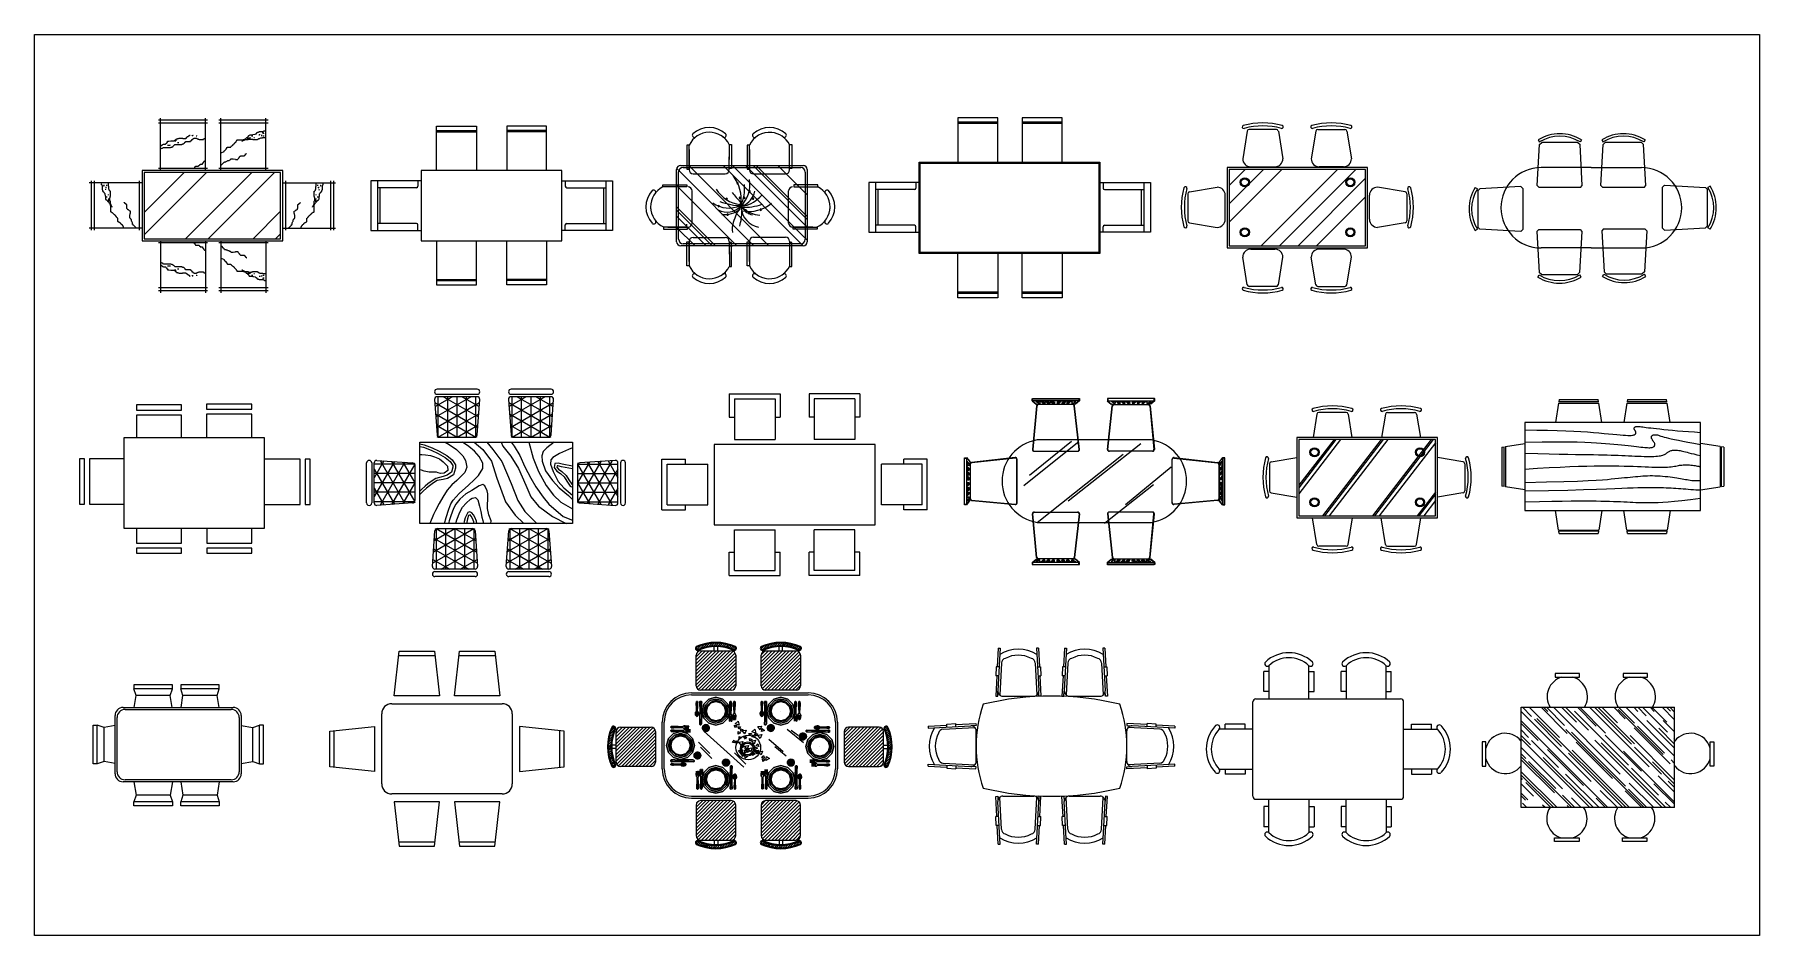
# Model space of a CAD drawing. Extents: x 15.9 to 33.1, y 12.3 to 21.3.
import ezdxf

# ---------------------------------------------------------------- set-up
doc = ezdxf.new("R2010")
doc.units = 0
doc.header["$LTSCALE"] = 0.5
doc.header["$MEASUREMENT"] = 0
doc.layers.get('0').update_dxf_attribs({"linetype": 'CONTINUOUS'})
doc.layers.add('Deftpoints', color=7, linetype='CONTINUOUS', plot=False)
doc.styles.get("Standard").update_dxf_attribs({"font": 'arial.ttf'})

# ---------------------------------------------------------------- blocks, each defined once
blk = doc.blocks.new('A$C06544FDC')
for p, q in [((-517, 0), (-517, 520)), ((-67, 0), (-67, 520)), ((84, 0), (84, 520)), ((534, 0), (534, 520)), ((-47, 500), (-537, 500)), ((-47, 470), (-537, 470)), ((-239, 341), (-235, 345)), ((-235, 345), (-232, 345)), ((-232, 345), (-228, 348)), ((-228, 352), (-221, 352)), ((-228, 348), (-228, 352)), ((-201, 349), (-195, 349)), ((-201, 344), (-201, 349)), ((-195, 349), (-192, 355)), ((-192, 355), (-190, 355)), ((-162, 344), (-156, 344)), ((-156, 344), (-156, 347)), ((554, 500), (64, 500)), ((554, 470), (64, 470)), ((360, 344), (363, 344)), ((360, 338), (360, 344)), ((363, 349), (368, 349)), ((363, 344), (363, 349)), ((368, 352), (371, 352)), ((368, 349), (368, 352)), ((371, 352), (377, 355)), ((377, 355), (402, 355)), ((391, 344), (402, 344)), ((402, 355), (404, 358)), ((404, 358), (426, 360)), ((426, 360), (432, 366)), ((432, 366), (438, 366)), ((438, 372), (440, 372)), ((438, 366), (438, 372)), ((440, 372), (443, 374)), ((443, 377), (449, 377)), ((443, 374), (443, 377)), ((449, 383), (460, 383)), ((449, 377), (449, 383)), ((460, 383), (465, 385)), ((465, 388), (510, 388)), ((465, 385), (465, 388)), ((465, 355), (468, 355)), ((465, 352), (465, 355)), ((468, 355), (471, 358)), ((471, 358), (471, 360)), ((487, 349), (493, 349)), ((487, 347), (487, 349)), ((493, 349), (493, 355)), ((501, 372), (504, 374)), ((504, 377), (507, 377)), ((504, 374), (504, 377)), ((504, 344), (515, 344)), ((507, 377), (510, 372)), ((510, 391), (515, 394)), ((510, 388), (510, 391)), ((510, 366), (510, 377)), ((510, 372), (510, 366)), ((515, 394), (518, 394)), ((518, 396), (526, 396)), ((518, 394), (518, 396)), ((526, 396), (526, 399)), ((-517, 240), (-510, 244)), ((-517, 236), (-517, 240)), ((-517, 218), (-510, 218)), ((-510, 244), (-503, 251)), ((-510, 218), (-503, 222)), ((-503, 251), (-499, 251)), ((-503, 222), (-495, 222)), ((-499, 254), (-495, 254)), ((-499, 251), (-499, 254)), ((-495, 258), (-492, 258)), ((-495, 254), (-495, 258)), ((-495, 226), (-492, 226)), ((-495, 222), (-495, 226)), ((-492, 258), (-488, 262)), ((-492, 226), (-488, 229)), ((-488, 262), (-467, 262)), ((-488, 229), (-416, 229)), ((-467, 262), (-463, 265)), ((-463, 265), (-459, 269)), ((-459, 272), (-452, 272)), ((-459, 269), (-459, 272)), ((-452, 280), (-448, 280)), ((-452, 272), (-452, 280)), ((-448, 280), (-445, 287)), ((-445, 291), (-434, 291)), ((-445, 287), (-445, 291)), ((-445, 251), (-420, 251)), ((-434, 291), (-412, 294)), ((-420, 251), (-420, 254)), ((-416, 229), (-409, 233)), ((-412, 294), (-380, 294)), ((-409, 233), (-405, 233)), ((-405, 233), (-401, 236)), ((-401, 236), (-394, 236)), ((-394, 236), (-391, 244)), ((-391, 244), (-387, 244)), ((-387, 244), (-383, 247)), ((-383, 247), (-380, 251)), ((-380, 294), (-376, 298)), ((-380, 251), (-373, 258)), ((-376, 298), (-373, 301)), ((-373, 301), (-369, 301)), ((-373, 258), (-304, 258)), ((-369, 301), (-365, 309)), ((-369, 294), (-369, 287)), ((-362, 294), (-369, 294)), ((-365, 309), (-362, 309)), ((-362, 309), (-358, 312)), ((-362, 301), (-362, 294)), ((-358, 316), (-347, 316)), ((-358, 312), (-358, 316)), ((-347, 316), (-344, 319)), ((-347, 280), (-333, 280)), ((-344, 319), (-336, 319)), ((-336, 319), (-329, 323)), ((-329, 323), (-297, 323)), ((-304, 262), (-297, 262)), ((-304, 258), (-304, 262)), ((-297, 323), (-293, 319)), ((-297, 265), (-286, 265)), ((-297, 262), (-297, 265)), ((-293, 319), (-264, 319)), ((-286, 265), (-282, 272)), ((-282, 272), (-279, 272)), ((-279, 272), (-275, 276)), ((-275, 283), (-268, 283)), ((-275, 276), (-275, 283)), ((-268, 287), (-217, 287)), ((-268, 283), (-268, 287)), ((-264, 323), (-257, 323)), ((-264, 319), (-264, 323)), ((-257, 330), (-250, 330)), ((-257, 323), (-257, 330)), ((-250, 334), (-246, 337)), ((-250, 330), (-250, 334)), ((-246, 337), (-242, 337)), ((-242, 341), (-239, 341)), ((-242, 337), (-242, 341)), ((-217, 294), (-210, 294)), ((-217, 287), (-217, 294)), ((-210, 294), (-206, 301)), ((-206, 301), (-203, 301)), ((-203, 309), (-195, 309)), ((-203, 301), (-203, 309)), ((-195, 316), (-188, 316)), ((-195, 309), (-195, 316)), ((-188, 319), (-181, 323)), ((-188, 316), (-188, 319)), ((-181, 323), (-159, 323)), ((-159, 323), (-152, 316)), ((-152, 316), (-145, 316)), ((-145, 316), (-141, 312)), ((-141, 312), (-138, 312)), ((-138, 312), (-130, 309)), ((-130, 309), (-87, 309)), ((-87, 316), (-80, 316)), ((-87, 309), (-87, 316)), ((-80, 319), (-72, 319)), ((-80, 316), (-80, 319)), ((-72, 319), (-72, 323)), ((92, 178), (94, 178)), ((94, 178), (111, 184)), ((111, 186), (117, 189)), ((111, 184), (111, 186)), ((117, 195), (122, 195)), ((117, 189), (117, 195)), ((122, 195), (125, 200)), ((125, 200), (128, 206)), ((128, 206), (130, 206)), ((130, 206), (133, 208)), ((133, 208), (136, 211)), ((136, 211), (139, 217)), ((139, 217), (141, 217)), ((141, 217), (144, 222)), ((144, 228), (147, 228)), ((144, 222), (144, 228)), ((147, 231), (150, 233)), ((147, 228), (147, 231)), ((150, 233), (183, 233)), ((183, 236), (188, 239)), ((183, 233), (183, 236)), ((188, 239), (191, 244)), ((191, 244), (194, 244)), ((194, 244), (197, 250)), ((197, 250), (200, 250)), ((200, 250), (205, 253)), ((205, 255), (211, 258)), ((205, 253), (205, 255)), ((211, 261), (216, 264)), ((211, 258), (211, 261)), ((216, 266), (219, 269)), ((216, 264), (216, 266)), ((219, 269), (222, 272)), ((222, 272), (224, 275)), ((224, 275), (227, 278)), ((227, 278), (230, 280)), ((230, 280), (233, 283)), ((233, 283), (236, 286)), ((236, 286), (238, 289)), ((238, 291), (241, 294)), ((238, 289), (238, 291)), ((241, 294), (244, 297)), ((244, 302), (247, 305)), ((244, 297), (244, 302)), ((247, 305), (307, 305)), ((294, 291), (296, 291)), ((296, 291), (299, 294)), ((299, 294), (302, 297)), ((302, 297), (307, 297)), ((307, 305), (310, 308)), ((307, 297), (313, 300)), ((310, 308), (313, 308)), ((313, 308), (319, 311)), ((313, 302), (319, 302)), ((313, 300), (313, 302)), ((319, 311), (324, 311)), ((319, 305), (321, 305)), ((319, 302), (319, 305)), ((321, 305), (324, 308)), ((324, 311), (330, 313)), ((324, 308), (355, 308)), ((330, 316), (335, 319)), ((330, 313), (330, 316)), ((335, 319), (338, 322)), ((338, 322), (341, 325)), ((341, 325), (346, 327)), ((346, 330), (352, 333)), ((346, 327), (346, 330)), ((346, 322), (371, 322)), ((352, 333), (355, 333)), ((355, 333), (357, 338)), ((355, 311), (357, 311)), ((355, 308), (355, 311)), ((357, 338), (360, 338)), ((357, 311), (360, 313)), ((360, 313), (388, 313)), ((371, 322), (374, 325)), ((379, 325), (374, 325)), ((374, 325), (379, 325)), ((388, 313), (391, 311)), ((391, 311), (399, 311)), ((399, 311), (402, 308)), ((402, 308), (451, 308)), ((413, 327), (418, 327)), ((451, 311), (454, 313)), ((451, 308), (451, 311)), ((454, 313), (457, 313)), ((457, 313), (460, 316)), ((460, 316), (462, 319)), ((462, 319), (471, 319)), ((471, 319), (474, 322)), ((474, 322), (476, 322)), ((476, 322), (482, 325)), ((482, 325), (498, 325)), ((498, 325), (501, 327)), ((501, 327), (529, 327)), ((-700, 0), (-700, -700)), ((700, 0), (-700, 0)), ((-47, 20), (-537, 20)), ((-184, 23), (-181, 23)), ((-181, 23), (-179, 26)), ((-179, 26), (-176, 29)), ((-176, 34), (-170, 37)), ((-176, 29), (-176, 34)), ((-170, 40), (-167, 40)), ((-170, 37), (-170, 40)), ((-167, 43), (-140, 43)), ((-167, 40), (-167, 43)), ((-140, 43), (-137, 45)), ((-137, 45), (-134, 45)), ((-134, 45), (-131, 48)), ((-131, 51), (-129, 51)), ((-131, 48), (-131, 51)), ((-129, 54), (-126, 56)), ((-129, 51), (-129, 54)), ((-126, 56), (-123, 56)), ((-123, 56), (-120, 59)), ((-120, 62), (-98, 62)), ((-120, 59), (-120, 62)), ((-98, 70), (-96, 70)), ((-98, 62), (-98, 70)), ((-96, 73), (-93, 73)), ((-96, 70), (-96, 73)), ((-93, 79), (-87, 79)), ((-93, 73), (-93, 79)), ((-87, 84), (-84, 84)), ((-87, 79), (-87, 84)), ((-84, 87), (-82, 90)), ((-84, 84), (-84, 87)), ((-82, 92), (-79, 92)), ((-82, 90), (-82, 92)), ((-79, 95), (-71, 95)), ((-79, 92), (-79, 95)), ((554, 20), (64, 20)), ((86, 51), (92, 56)), ((92, 56), (108, 73)), ((108, 73), (111, 76)), ((111, 76), (114, 81)), ((114, 81), (119, 81)), ((119, 81), (122, 84)), ((122, 87), (133, 87)), ((122, 84), (122, 87)), ((133, 87), (139, 90)), ((139, 90), (144, 92)), ((144, 92), (150, 95)), ((150, 95), (153, 98)), ((153, 98), (166, 98)), ((166, 98), (172, 103)), ((172, 103), (177, 106)), ((177, 106), (180, 109)), ((180, 109), (183, 112)), ((183, 114), (208, 114)), ((183, 112), (183, 114)), ((208, 114), (230, 112)), ((230, 112), (230, 109)), ((230, 109), (252, 109)), ((252, 112), (258, 117)), ((252, 109), (252, 112)), ((258, 117), (263, 123)), ((263, 126), (266, 128)), ((263, 123), (263, 126)), ((266, 128), (269, 131)), ((269, 134), (272, 137)), ((269, 131), (269, 134)), ((272, 137), (274, 139)), ((274, 139), (277, 142)), ((277, 142), (280, 142)), ((280, 142), (280, 145)), ((280, 145), (319, 145)), ((319, 148), (321, 148)), ((319, 145), (319, 148)), ((321, 148), (324, 153)), ((324, 153), (327, 153)), ((327, 153), (330, 159)), ((330, 164), (335, 164)), ((330, 159), (330, 164)), ((335, 170), (341, 170)), ((335, 164), (335, 170)), ((700, -700), (700, 0)), ((-707, -125), (-1227, -125)), ((-1207, -105), (-1207, -595)), ((-1177, -105), (-1177, -595)), ((-1103, -133), (-1106, -133)), ((-1103, -142), (-1103, -133)), ((-1100, -142), (-1103, -142)), ((-1100, -144), (-1100, -142)), ((-1098, -150), (-1100, -144)), ((-1095, -150), (-1098, -150)), ((-1095, -194), (-1095, -150)), ((-1084, -153), (-1078, -150)), ((-1073, -150), (-1084, -150)), ((-1084, -155), (-1084, -153)), ((-1081, -155), (-1084, -155)), ((-1078, -158), (-1081, -155)), ((-1078, -150), (-1073, -150)), ((-1056, -166), (-1062, -166)), ((-1056, -172), (-1056, -166)), ((-1051, -155), (-1051, -144)), ((-1034, -158), (-1034, -130)), ((-1031, -161), (-1034, -158)), ((-1031, -178), (-1031, -161)), ((-727, -105), (-727, -595)), ((-680, -20), (-680, -680)), ((-680, -419), (-281, -20)), ((-680, -643), (-57, -20)), ((680, -20), (-680, -20)), ((-268, -680), (392, -20)), ((-43, -680), (617, -20)), ((680, -680), (680, -20)), ((707, -125), (1227, -125)), ((727, -105), (727, -595)), ((1031, -161), (1034, -158)), ((1031, -178), (1031, -161)), ((1034, -158), (1034, -130)), ((1051, -155), (1051, -144)), ((1056, -166), (1062, -166)), ((1056, -172), (1056, -166)), ((1073, -150), (1084, -150)), ((1078, -150), (1073, -150)), ((1084, -153), (1078, -150)), ((1078, -158), (1081, -155)), ((1081, -155), (1084, -155)), ((1084, -155), (1084, -153)), ((1095, -194), (1095, -150)), ((1095, -150), (1098, -150)), ((1098, -150), (1100, -144)), ((1100, -142), (1103, -142)), ((1100, -144), (1100, -142)), ((1103, -133), (1106, -133)), ((1103, -142), (1103, -133)), ((1177, -105), (1177, -595)), ((1207, -105), (1207, -595)), ((-1092, -194), (-1095, -194)), ((-1089, -200), (-1092, -194)), ((-1089, -211), (-1089, -200)), ((-1084, -211), (-1089, -211)), ((-1084, -216), (-1084, -211)), ((-1081, -216), (-1084, -216)), ((-1078, -219), (-1081, -216)), ((-1078, -222), (-1078, -219)), ((-1073, -222), (-1078, -222)), ((-1073, -227), (-1073, -222)), ((-1067, -233), (-1073, -227)), ((-1065, -189), (-1067, -189)), ((-1065, -255), (-1067, -233)), ((-1062, -191), (-1065, -189)), ((-1062, -258), (-1065, -255)), ((-1062, -194), (-1062, -191)), ((-1059, -194), (-1062, -194)), ((-1062, -283), (-1062, -258)), ((-1059, -288), (-1062, -283)), ((-1059, -291), (-1059, -288)), ((-1056, -291), (-1059, -291)), ((-1053, -172), (-1056, -172)), ((-1056, -297), (-1056, -291)), ((-1051, -297), (-1056, -297)), ((-1051, -269), (-1051, -258)), ((-1051, -299), (-1051, -297)), ((-1045, -299), (-1051, -299)), ((-1045, -302), (-1045, -299)), ((-1040, -305), (-1045, -302)), ((-1040, -308), (-1040, -305)), ((-1037, -313), (-1040, -308)), ((-1034, -313), (-1037, -313)), ((-1034, -247), (-1034, -241)), ((-1031, -319), (-1034, -313)), ((-1029, -183), (-1031, -178)), ((-1031, -285), (-1031, -280)), ((-1031, -280), (-1031, -285)), ((-1029, -288), (-1031, -285)), ((-1029, -321), (-1031, -319)), ((-1029, -186), (-1029, -183)), ((-1026, -189), (-1029, -186)), ((-1029, -313), (-1029, -288)), ((-1026, -324), (-1029, -321)), ((-1026, -197), (-1026, -189)), ((-1023, -200), (-1026, -197)), ((-1023, -330), (-1026, -324)), ((-1020, -202), (-1023, -200)), ((-1020, -330), (-1023, -330)), ((-1020, -205), (-1020, -202)), ((-1018, -208), (-1020, -205)), ((-1020, -272), (-1018, -269)), ((-1020, -299), (-1020, -272)), ((-1018, -302), (-1020, -299)), ((-1018, -335), (-1020, -330)), ((-1015, -208), (-1018, -208)), ((-1018, -261), (-1015, -258)), ((-1018, -269), (-1018, -261)), ((-1018, -305), (-1018, -302)), ((-1015, -305), (-1018, -305)), ((-1018, -341), (-1018, -335)), ((-1015, -346), (-1018, -341)), ((-1015, -258), (-1015, -208)), ((-1015, -335), (-1015, -305)), ((-1012, -338), (-1015, -335)), ((-1012, -341), (-1012, -338)), ((-1009, -341), (-1012, -341)), ((-1009, -346), (-1009, -341)), ((-877, -324), (-877, -319)), ((-871, -324), (-877, -324)), ((-871, -330), (-871, -324)), ((-865, -330), (-871, -330)), ((-860, -332), (-865, -330)), ((-860, -335), (-860, -332)), ((-854, -338), (-860, -335)), ((-854, -341), (-854, -338)), ((-852, -341), (-854, -341)), ((-852, -380), (-852, -341)), ((852, -380), (852, -341)), ((852, -341), (854, -341)), ((854, -338), (860, -335)), ((854, -341), (854, -338)), ((860, -332), (865, -330)), ((860, -335), (860, -332)), ((865, -330), (871, -330)), ((871, -324), (877, -324)), ((871, -330), (871, -324)), ((877, -324), (877, -319)), ((1009, -341), (1012, -341)), ((1009, -346), (1009, -341)), ((1012, -338), (1015, -335)), ((1012, -341), (1012, -338)), ((1015, -208), (1018, -208)), ((1015, -258), (1015, -208)), ((1018, -261), (1015, -258)), ((1015, -305), (1018, -305)), ((1015, -335), (1015, -305)), ((1015, -346), (1018, -341)), ((1018, -208), (1020, -205)), ((1018, -269), (1018, -261)), ((1020, -272), (1018, -269)), ((1018, -302), (1020, -299)), ((1018, -305), (1018, -302)), ((1018, -335), (1020, -330)), ((1018, -341), (1018, -335)), ((1020, -202), (1023, -200)), ((1020, -205), (1020, -202)), ((1020, -299), (1020, -272)), ((1020, -330), (1023, -330)), ((1023, -200), (1026, -197)), ((1023, -330), (1026, -324)), ((1026, -189), (1029, -186)), ((1026, -197), (1026, -189)), ((1026, -324), (1029, -321)), ((1029, -183), (1031, -178)), ((1029, -186), (1029, -183)), ((1029, -288), (1031, -285)), ((1029, -313), (1029, -288)), ((1029, -321), (1031, -319)), ((1031, -280), (1031, -285)), ((1031, -285), (1031, -280)), ((1031, -319), (1034, -313)), ((1034, -247), (1034, -241)), ((1034, -313), (1037, -313)), ((1037, -313), (1040, -308)), ((1040, -305), (1045, -302)), ((1040, -308), (1040, -305)), ((1045, -299), (1051, -299)), ((1045, -302), (1045, -299)), ((1051, -269), (1051, -258)), ((1051, -297), (1056, -297)), ((1051, -299), (1051, -297)), ((1053, -172), (1056, -172)), ((1056, -291), (1059, -291)), ((1056, -297), (1056, -291)), ((1059, -194), (1062, -194)), ((1059, -288), (1062, -283)), ((1059, -291), (1059, -288)), ((1062, -191), (1065, -189)), ((1062, -194), (1062, -191)), ((1062, -258), (1065, -255)), ((1062, -283), (1062, -258)), ((1065, -189), (1067, -189)), ((1065, -255), (1067, -233)), ((1067, -233), (1073, -227)), ((1073, -222), (1078, -222)), ((1073, -227), (1073, -222)), ((1078, -219), (1081, -216)), ((1078, -222), (1078, -219)), ((1081, -216), (1084, -216)), ((1084, -211), (1089, -211)), ((1084, -216), (1084, -211)), ((1089, -200), (1092, -194)), ((1089, -211), (1089, -200)), ((1092, -194), (1095, -194)), ((-1015, -349), (-1015, -346)), ((-1012, -352), (-1015, -349)), ((-1012, -413), (-1012, -352)), ((-1009, -416), (-1012, -413)), ((-1006, -346), (-1009, -346)), ((-1004, -416), (-1009, -416)), ((-1004, -352), (-1006, -346)), ((-1004, -357), (-1004, -352)), ((-1001, -360), (-1004, -357)), ((-1001, -418), (-1004, -416)), ((-998, -363), (-1001, -360)), ((-998, -421), (-1001, -418)), ((-998, -366), (-998, -363)), ((-995, -421), (-998, -421)), ((-993, -424), (-995, -421)), ((-990, -427), (-993, -424)), ((-987, -429), (-990, -427)), ((-984, -432), (-987, -429)), ((-982, -435), (-984, -432)), ((-979, -438), (-982, -435)), ((-976, -440), (-979, -438)), ((-973, -443), (-976, -440)), ((-971, -443), (-973, -443)), ((-968, -449), (-971, -443)), ((-965, -449), (-968, -449)), ((-962, -454), (-965, -449)), ((-959, -454), (-962, -454)), ((-957, -460), (-959, -454)), ((-957, -463), (-957, -460)), ((-951, -465), (-957, -463)), ((-951, -468), (-951, -465)), ((-946, -471), (-951, -468)), ((-943, -476), (-946, -471)), ((-940, -476), (-943, -476)), ((-940, -510), (-940, -476)), ((-937, -512), (-940, -510)), ((-935, -512), (-937, -512)), ((-935, -515), (-935, -512)), ((-929, -515), (-935, -515)), ((-924, -518), (-929, -515)), ((-849, -380), (-852, -380)), ((-849, -382), (-849, -380)), ((-846, -385), (-849, -382)), ((-843, -388), (-846, -385)), ((-841, -391), (-843, -388)), ((-838, -391), (-841, -391)), ((-835, -393), (-838, -391)), ((-832, -396), (-835, -393)), ((-830, -396), (-832, -396)), ((-824, -402), (-830, -396)), ((-818, -407), (-824, -402)), ((-821, -451), (-818, -429)), ((-821, -476), (-821, -451)), ((-818, -476), (-821, -476)), ((-816, -407), (-818, -407)), ((-818, -429), (-816, -429)), ((-816, -479), (-818, -476)), ((-816, -429), (-816, -407)), ((-813, -482), (-816, -479)), ((-810, -487), (-813, -482)), ((-805, -493), (-810, -487)), ((-805, -507), (-805, -493)), ((-802, -510), (-805, -507)), ((-799, -515), (-802, -510)), ((-796, -521), (-799, -515)), ((406, -680), (680, -406)), ((796, -521), (799, -515)), ((799, -515), (802, -510)), ((802, -510), (805, -507)), ((805, -493), (810, -487)), ((805, -507), (805, -493)), ((810, -487), (813, -482)), ((813, -482), (816, -479)), ((816, -407), (818, -407)), ((816, -429), (816, -407)), ((818, -429), (816, -429)), ((816, -479), (818, -476)), ((818, -407), (824, -402)), ((821, -451), (818, -429)), ((818, -476), (821, -476)), ((821, -476), (821, -451)), ((824, -402), (830, -396)), ((830, -396), (832, -396)), ((832, -396), (835, -393)), ((835, -393), (838, -391)), ((838, -391), (841, -391)), ((841, -391), (843, -388)), ((843, -388), (846, -385)), ((846, -385), (849, -382)), ((849, -380), (852, -380)), ((849, -382), (849, -380)), ((924, -518), (929, -515)), ((929, -515), (935, -515)), ((935, -512), (937, -512)), ((935, -515), (935, -512)), ((937, -512), (940, -510)), ((940, -476), (943, -476)), ((940, -510), (940, -476)), ((943, -476), (946, -471)), ((946, -471), (951, -468)), ((951, -465), (957, -463)), ((951, -468), (951, -465)), ((957, -460), (959, -454)), ((957, -463), (957, -460)), ((959, -454), (962, -454)), ((962, -454), (965, -449)), ((965, -449), (968, -449)), ((968, -449), (971, -443)), ((971, -443), (973, -443)), ((973, -443), (976, -440)), ((976, -440), (979, -438)), ((979, -438), (982, -435)), ((982, -435), (984, -432)), ((984, -432), (987, -429)), ((987, -429), (990, -427)), ((990, -427), (993, -424)), ((993, -424), (995, -421)), ((995, -421), (998, -421)), ((998, -363), (1001, -360)), ((998, -366), (998, -363)), ((998, -421), (1001, -418)), ((1001, -360), (1004, -357)), ((1001, -418), (1004, -416)), ((1004, -352), (1006, -346)), ((1004, -357), (1004, -352)), ((1004, -416), (1009, -416)), ((1006, -346), (1009, -346)), ((1009, -416), (1012, -413)), ((1012, -352), (1015, -349)), ((1012, -413), (1012, -352)), ((1015, -349), (1015, -346)), ((-707, -575), (-1227, -575)), ((-924, -521), (-924, -518)), ((-918, -523), (-924, -521)), ((-915, -526), (-918, -523)), ((-912, -529), (-915, -526)), ((-912, -532), (-912, -529)), ((-907, -535), (-912, -532)), ((-901, -537), (-907, -535)), ((-901, -543), (-901, -537)), ((-896, -543), (-901, -543)), ((-893, -548), (-896, -543)), ((-890, -548), (-893, -548)), ((-885, -565), (-890, -548)), ((-885, -568), (-885, -565)), ((-794, -526), (-796, -521)), ((-794, -537), (-794, -526)), ((-791, -537), (-794, -537)), ((-788, -540), (-791, -537)), ((-788, -546), (-788, -540)), ((-783, -548), (-788, -546)), ((-780, -551), (-783, -548)), ((-763, -568), (-780, -551)), ((-758, -573), (-763, -568)), ((-680, -680), (680, -680)), ((630, -680), (680, -630)), ((707, -575), (1227, -575)), ((758, -573), (763, -568)), ((763, -568), (780, -551)), ((780, -551), (783, -548)), ((783, -548), (788, -546)), ((788, -540), (791, -537)), ((788, -546), (788, -540)), ((791, -537), (794, -537)), ((794, -526), (796, -521)), ((794, -537), (794, -526)), ((885, -565), (890, -548)), ((885, -568), (885, -565)), ((890, -548), (893, -548)), ((893, -548), (896, -543)), ((896, -543), (901, -543)), ((901, -537), (907, -535)), ((901, -543), (901, -537)), ((907, -535), (912, -532)), ((912, -529), (915, -526)), ((912, -532), (912, -529)), ((915, -526), (918, -523)), ((918, -523), (924, -521)), ((924, -521), (924, -518)), ((-700, -700), (700, -700)), ((-47, -720), (-537, -720)), ((-517, -700), (-517, -1220)), ((-184, -723), (-181, -723)), ((-181, -723), (-179, -726)), ((-179, -726), (-176, -729)), ((-176, -729), (-176, -734)), ((-176, -734), (-170, -737)), ((-170, -737), (-170, -740)), ((-170, -740), (-167, -740)), ((-167, -740), (-167, -743)), ((-167, -743), (-140, -743)), ((-140, -743), (-137, -745)), ((-137, -745), (-134, -745)), ((-134, -745), (-131, -748)), ((-131, -748), (-131, -751)), ((-131, -751), (-129, -751)), ((-129, -751), (-129, -754)), ((-129, -754), (-126, -756)), ((-126, -756), (-123, -756)), ((-123, -756), (-120, -759)), ((-120, -759), (-120, -762)), ((-120, -762), (-98, -762)), ((-98, -762), (-98, -770)), ((-98, -770), (-96, -770)), ((-96, -770), (-96, -773)), ((-96, -773), (-93, -773)), ((-93, -773), (-93, -779)), ((-93, -779), (-87, -779)), ((-87, -779), (-87, -784)), ((-87, -784), (-84, -784)), ((-84, -784), (-84, -787)), ((-84, -787), (-82, -790)), ((-82, -790), (-82, -792)), ((-82, -792), (-79, -792)), ((-79, -792), (-79, -795)), ((-79, -795), (-71, -795)), ((-67, -700), (-67, -1220)), ((554, -720), (64, -720)), ((84, -700), (84, -1220)), ((86, -751), (92, -756)), ((92, -756), (108, -773)), ((108, -773), (111, -776)), ((111, -776), (114, -781)), ((114, -781), (119, -781)), ((119, -781), (122, -784)), ((122, -784), (122, -787)), ((122, -787), (133, -787)), ((133, -787), (139, -790)), ((139, -790), (144, -792)), ((144, -792), (150, -795)), ((150, -795), (153, -798)), ((153, -798), (166, -798)), ((166, -798), (172, -803)), ((172, -803), (177, -806)), ((177, -806), (180, -809)), ((180, -809), (183, -812)), ((183, -812), (183, -814)), ((183, -814), (208, -814)), ((208, -814), (230, -812)), ((230, -812), (230, -809)), ((230, -809), (252, -809)), ((252, -809), (252, -812)), ((252, -812), (258, -817)), ((258, -817), (263, -823)), ((263, -823), (263, -826)), ((263, -826), (266, -828)), ((266, -828), (269, -831)), ((269, -831), (269, -834)), ((269, -834), (272, -837)), ((272, -837), (274, -839)), ((274, -839), (277, -842)), ((277, -842), (280, -842)), ((280, -842), (280, -845)), ((280, -845), (319, -845)), ((319, -845), (319, -848)), ((319, -848), (321, -848)), ((321, -848), (324, -853)), ((324, -853), (327, -853)), ((327, -853), (330, -859)), ((534, -700), (534, -1220)), ((-517, -918), (-510, -918)), ((-517, -936), (-517, -940)), ((-517, -940), (-510, -944)), ((-510, -918), (-503, -922)), ((-510, -944), (-503, -951)), ((-503, -922), (-495, -922)), ((-503, -951), (-499, -951)), ((-499, -951), (-499, -954)), ((-499, -954), (-495, -954)), ((-495, -922), (-495, -926)), ((-495, -926), (-492, -926)), ((-495, -954), (-495, -958)), ((-495, -958), (-492, -958)), ((-492, -926), (-488, -929)), ((-492, -958), (-488, -962)), ((-488, -929), (-416, -929)), ((-488, -962), (-467, -962)), ((-467, -962), (-463, -965)), ((-463, -965), (-459, -969)), ((-459, -969), (-459, -972)), ((-459, -972), (-452, -972)), ((-452, -972), (-452, -980)), ((-452, -980), (-448, -980)), ((-448, -980), (-445, -987)), ((-445, -951), (-420, -951)), ((-445, -987), (-445, -991)), ((-445, -991), (-434, -991)), ((-434, -991), (-412, -994)), ((-420, -951), (-420, -954)), ((-416, -929), (-409, -933)), ((-412, -994), (-380, -994)), ((-409, -933), (-405, -933)), ((-405, -933), (-401, -936)), ((-401, -936), (-394, -936)), ((-394, -936), (-391, -944)), ((-391, -944), (-387, -944)), ((-387, -944), (-383, -947)), ((-383, -947), (-380, -951)), ((-380, -951), (-373, -958)), ((-380, -994), (-376, -998)), ((-376, -998), (-373, -1001)), ((-373, -958), (-304, -958)), ((-373, -1001), (-369, -1001)), ((-369, -994), (-369, -987)), ((-362, -994), (-369, -994)), ((-369, -1001), (-365, -1009)), ((-365, -1009), (-362, -1009)), ((-362, -1001), (-362, -994)), ((-362, -1009), (-358, -1012)), ((-358, -1012), (-358, -1016)), ((-358, -1016), (-347, -1016)), ((-347, -980), (-333, -980)), ((-347, -1016), (-344, -1019)), ((-344, -1019), (-336, -1019)), ((-336, -1019), (-329, -1023)), ((-329, -1023), (-297, -1023)), ((-304, -958), (-304, -962)), ((-304, -962), (-297, -962)), ((-297, -962), (-297, -965)), ((-297, -965), (-286, -965)), ((-297, -1023), (-293, -1019)), ((-293, -1019), (-264, -1019)), ((-286, -965), (-282, -972)), ((-282, -972), (-279, -972)), ((-279, -972), (-275, -976)), ((-275, -976), (-275, -983)), ((-275, -983), (-268, -983)), ((-268, -983), (-268, -987)), ((-268, -987), (-217, -987)), ((-264, -1019), (-264, -1023)), ((-264, -1023), (-257, -1023)), ((-257, -1023), (-257, -1030)), ((-257, -1030), (-250, -1030)), ((-250, -1030), (-250, -1034)), ((-217, -987), (-217, -994)), ((-217, -994), (-210, -994)), ((-210, -994), (-206, -1001)), ((-206, -1001), (-203, -1001)), ((-203, -1001), (-203, -1009)), ((-203, -1009), (-195, -1009)), ((-195, -1009), (-195, -1016)), ((-195, -1016), (-188, -1016)), ((-188, -1016), (-188, -1019)), ((-188, -1019), (-181, -1023)), ((-181, -1023), (-159, -1023)), ((-159, -1023), (-152, -1016)), ((-152, -1016), (-145, -1016)), ((-145, -1016), (-141, -1012)), ((-141, -1012), (-138, -1012)), ((-138, -1012), (-130, -1009)), ((-130, -1009), (-87, -1009)), ((-87, -1009), (-87, -1016)), ((-87, -1016), (-80, -1016)), ((-80, -1016), (-80, -1019)), ((-80, -1019), (-72, -1019)), ((-72, -1019), (-72, -1023)), ((92, -878), (94, -878)), ((94, -878), (111, -884)), ((111, -884), (111, -886)), ((111, -886), (117, -889)), ((117, -889), (117, -895)), ((117, -895), (122, -895)), ((122, -895), (125, -900)), ((125, -900), (128, -906)), ((128, -906), (130, -906)), ((130, -906), (133, -908)), ((133, -908), (136, -911)), ((136, -911), (139, -917)), ((139, -917), (141, -917)), ((141, -917), (144, -922)), ((144, -922), (144, -928)), ((144, -928), (147, -928)), ((147, -928), (147, -931)), ((147, -931), (150, -933)), ((150, -933), (183, -933)), ((183, -933), (183, -936)), ((183, -936), (188, -939)), ((188, -939), (191, -944)), ((191, -944), (194, -944)), ((194, -944), (197, -950)), ((197, -950), (200, -950)), ((200, -950), (205, -953)), ((205, -953), (205, -955)), ((205, -955), (211, -958)), ((211, -958), (211, -961)), ((211, -961), (216, -964)), ((216, -964), (216, -966)), ((216, -966), (219, -969)), ((219, -969), (222, -972)), ((222, -972), (224, -975)), ((224, -975), (227, -978)), ((227, -978), (230, -980)), ((230, -980), (233, -983)), ((233, -983), (236, -986)), ((236, -986), (238, -989)), ((238, -989), (238, -991)), ((238, -991), (241, -994)), ((241, -994), (244, -997)), ((244, -997), (244, -1002)), ((244, -1002), (247, -1005)), ((247, -1005), (307, -1005)), ((294, -991), (296, -991)), ((296, -991), (299, -994)), ((299, -994), (302, -997)), ((302, -997), (307, -997)), ((307, -997), (313, -1000)), ((307, -1005), (310, -1008)), ((310, -1008), (313, -1008)), ((313, -1000), (313, -1002)), ((313, -1002), (319, -1002)), ((313, -1008), (319, -1011)), ((319, -1002), (319, -1005)), ((319, -1005), (321, -1005)), ((319, -1011), (324, -1011)), ((321, -1005), (324, -1008)), ((324, -1008), (355, -1008)), ((324, -1011), (330, -1013)), ((330, -859), (330, -864)), ((330, -864), (335, -864)), ((330, -1013), (330, -1016)), ((330, -1016), (335, -1019)), ((335, -864), (335, -870)), ((335, -870), (341, -870)), ((335, -1019), (338, -1022)), ((338, -1022), (341, -1025)), ((341, -1025), (346, -1027)), ((346, -1022), (371, -1022)), ((346, -1027), (346, -1030)), ((346, -1030), (352, -1033)), ((355, -1008), (355, -1011)), ((355, -1011), (357, -1011)), ((357, -1011), (360, -1013)), ((360, -1013), (388, -1013)), ((371, -1022), (374, -1025)), ((374, -1025), (379, -1025)), ((379, -1025), (374, -1025)), ((388, -1013), (391, -1011)), ((391, -1011), (399, -1011)), ((399, -1011), (402, -1008)), ((402, -1008), (451, -1008)), ((413, -1027), (418, -1027)), ((451, -1008), (451, -1011)), ((451, -1011), (454, -1013)), ((454, -1013), (457, -1013)), ((457, -1013), (460, -1016)), ((460, -1016), (462, -1019)), ((462, -1019), (471, -1019)), ((471, -1019), (474, -1022)), ((474, -1022), (476, -1022)), ((476, -1022), (482, -1025)), ((482, -1025), (498, -1025)), ((498, -1025), (501, -1027)), ((501, -1027), (529, -1027)), ((-47, -1170), (-537, -1170)), ((-47, -1200), (-537, -1200)), ((-250, -1034), (-246, -1037)), ((-246, -1037), (-242, -1037)), ((-242, -1037), (-242, -1041)), ((-242, -1041), (-239, -1041)), ((-239, -1041), (-235, -1045)), ((-235, -1045), (-232, -1045)), ((-232, -1045), (-228, -1048)), ((-228, -1048), (-228, -1052)), ((-228, -1052), (-221, -1052)), ((-201, -1044), (-201, -1049)), ((-201, -1049), (-195, -1049)), ((-195, -1049), (-192, -1055)), ((-192, -1055), (-190, -1055)), ((-162, -1044), (-156, -1044)), ((-156, -1044), (-156, -1047)), ((554, -1170), (64, -1170)), ((554, -1200), (64, -1200)), ((352, -1033), (355, -1033)), ((355, -1033), (357, -1038)), ((357, -1038), (360, -1038)), ((360, -1038), (360, -1044)), ((360, -1044), (363, -1044)), ((363, -1044), (363, -1049)), ((363, -1049), (368, -1049)), ((368, -1049), (368, -1052)), ((368, -1052), (371, -1052)), ((371, -1052), (377, -1055)), ((377, -1055), (402, -1055)), ((391, -1044), (402, -1044)), ((402, -1055), (404, -1058)), ((404, -1058), (426, -1060)), ((426, -1060), (432, -1066)), ((432, -1066), (438, -1066)), ((438, -1066), (438, -1072)), ((438, -1072), (440, -1072)), ((440, -1072), (443, -1074)), ((443, -1074), (443, -1077)), ((443, -1077), (449, -1077)), ((449, -1077), (449, -1083)), ((449, -1083), (460, -1083)), ((460, -1083), (465, -1085)), ((465, -1052), (465, -1055)), ((465, -1055), (468, -1055)), ((465, -1085), (465, -1088)), ((465, -1088), (510, -1088)), ((468, -1055), (471, -1058)), ((471, -1058), (471, -1060)), ((487, -1047), (487, -1049)), ((487, -1049), (493, -1049)), ((493, -1049), (493, -1055)), ((501, -1072), (504, -1074)), ((504, -1044), (515, -1044)), ((504, -1074), (504, -1077)), ((504, -1077), (507, -1077)), ((507, -1077), (510, -1072)), ((510, -1072), (510, -1066)), ((510, -1066), (510, -1077)), ((510, -1088), (510, -1091)), ((510, -1091), (515, -1094)), ((515, -1094), (518, -1094)), ((518, -1094), (518, -1096)), ((518, -1096), (526, -1096)), ((526, -1096), (526, -1099))]:
    blk.add_line(p, q)
blk = doc.blocks.new('A$C2A521B94')
for p, q in [((-548, 0, -343), (-548, 441, -343)), ((-548, 441, -343), (-150, 441, -343)), ((-548, 398, -343), (-150, 398, -343)), ((-548, 385, -343), (-150, 385, -343)), ((-150, 441, -343), (-150, 0, -343)), ((548, 441, -343), (150, 441, -343)), ((150, 441, -343), (150, 0, -343)), ((548, 398, -343), (150, 398, -343)), ((548, 385, -343), (150, 385, -343)), ((548, 0, -343), (548, 441, -343)), ((700, 0), (-700, 0)), ((-700, 0), (-700, -700)), ((700, -700), (700, 0)), ((-700, -103), (-1204, -103)), ((-1204, -103), (-1204, -597)), ((-1137, -103), (-1137, -597)), ((-748, -172), (-1137, -172)), ((-1113, -172), (-1113, -528)), ((-733, -103), (-733, -157)), ((700, -103), (1204, -103)), ((733, -103), (733, -157)), ((748, -172), (1137, -172)), ((1113, -172), (1113, -528)), ((1137, -103), (1137, -597)), ((1204, -103), (1204, -597)), ((-1204, -597), (-700, -597)), ((-748, -528), (-1137, -528)), ((-733, -597), (-733, -543)), ((1204, -597), (700, -597)), ((733, -597), (733, -543)), ((748, -528), (1137, -528)), ((-700, -700), (700, -700)), ((-548, -700, -343), (-548, -1141, -343)), ((-150, -1141, -343), (-150, -700, -343)), ((150, -1141, -343), (150, -700, -343)), ((548, -700, -343), (548, -1141, -343)), ((-548, -1085, -343), (-150, -1085, -343)), ((-548, -1098, -343), (-150, -1098, -343)), ((-548, -1141, -343), (-150, -1141, -343)), ((548, -1085, -343), (150, -1085, -343)), ((548, -1098, -343), (150, -1098, -343)), ((548, -1141, -343), (150, -1141, -343))]:
    blk.add_line(p, q)
for centre, start, end in [((-748, -157), 270, 0), ((748, -157), 180, 270), ((-748, -543), 0, 90), ((748, -543), 90, 180)]:
    blk.add_arc(centre, 14.7, start, end)
blk = doc.blocks.new('A$C6327331B')
for p, q in [((791, 678), (791, 696)), ((791, 678), (791, 696)), ((1381, 693), (1381, 686)), ((1381, 693), (1381, 686)), ((432, 616), (410, 616)), ((432, 616), (410, 616)), ((410, 616), (410, 377)), ((410, 616), (410, 377)), ((431, 377), (432, 616)), ((431, 377), (432, 616)), ((432, 572), (431, 371)), ((432, 572), (431, 371)), ((831, 383), (832, 622)), ((831, 383), (832, 622)), ((831, 371), (832, 572)), ((831, 371), (832, 572)), ((832, 622), (853, 622)), ((832, 622), (853, 622)), ((853, 622), (853, 383)), ((853, 622), (853, 383)), ((1031, 615), (1009, 615)), ((1031, 615), (1009, 615)), ((1009, 615), (1009, 377)), ((1009, 615), (1009, 377)), ((1031, 377), (1031, 615)), ((1031, 377), (1031, 615)), ((1031, 572), (1031, 370)), ((1031, 572), (1031, 370)), ((1431, 621), (1452, 621)), ((1431, 621), (1452, 621)), ((1431, 383), (1431, 621)), ((1431, 383), (1431, 621)), ((1431, 370), (1431, 571)), ((1431, 370), (1431, 571)), ((1452, 621), (1452, 383)), ((1452, 621), (1452, 383)), ((307, -346), (307, 374)), ((307, -346), (307, 374)), ((1076, -386), (309, 383)), ((1076, -386), (309, 383)), ((327, -321), (327, 349)), ((347, 414), (831, 414)), ((347, 414), (831, 414)), ((372, 394), (831, 394)), ((372, 394), (1009, 394)), ((410, 377), (431, 377)), ((410, 377), (431, 377)), ((1226, -386), (428, 414)), ((1226, -386), (428, 414)), ((1567, -387), (769, 414)), ((1567, -387), (769, 414)), ((831, 414), (1567, 413)), ((853, 383), (831, 383)), ((853, 383), (831, 383)), ((1607, -331), (864, 414)), ((1607, -331), (864, 414)), ((1607, -201), (994, 414)), ((1607, -201), (994, 414)), ((1009, 414), (1567, 413)), ((1009, 394), (1542, 393)), ((1009, 377), (1031, 377)), ((1009, 377), (1031, 377)), ((1607, -125), (1070, 414)), ((1607, -125), (1070, 414)), ((1607, -95), (1100, 414)), ((1607, -95), (1100, 414)), ((1607, 121), (1315, 414)), ((1607, 121), (1315, 414)), ((1416, 413), (1416, 413)), ((1416, 413), (1416, 413)), ((1452, 383), (1431, 383)), ((1452, 383), (1431, 383)), ((1587, 348), (1587, -322)), ((1607, 373), (1607, -347)), ((1607, 373), (1607, -347)), ((170, 222), (409, 222)), ((170, 222), (409, 222)), ((170, 200), (170, 222)), ((170, 200), (170, 222)), ((409, 200), (170, 200)), ((409, 200), (170, 200)), ((906, -386), (307, 214)), ((906, -386), (307, 214)), ((409, 222), (409, 200)), ((409, 222), (409, 200)), ((471, 331), (791, 331)), ((471, 331), (791, 331)), ((1071, 330), (1391, 330)), ((1071, 330), (1391, 330)), ((1473, 222), (1473, 200)), ((1473, 222), (1473, 200)), ((1712, 222), (1473, 222)), ((1712, 222), (1473, 222)), ((1473, 200), (1712, 200)), ((1473, 200), (1712, 200)), ((1712, 200), (1712, 222)), ((1712, 200), (1712, 222)), ((695, -386), (307, 3)), ((695, -386), (307, 3)), ((461, -160), (461, 160)), ((461, -160), (461, 160)), ((1421, -160), (1421, 160)), ((1421, -160), (1421, 160)), ((45, -20), (44, -20)), ((45, -20), (44, -20)), ((660, -386), (307, -32)), ((660, -386), (307, -32)), ((600, -386), (307, -93)), ((600, -386), (307, -93)), ((1837, -20), (1837, -20)), ((1837, -20), (1837, -20)), ((415, -200), (176, -200)), ((415, -200), (176, -200)), ((176, -200), (176, -221)), ((176, -200), (176, -221)), ((176, -221), (415, -221)), ((176, -221), (415, -221)), ((220, -200), (421, -200)), ((220, -200), (421, -200)), ((490, -386), (307, -203)), ((490, -386), (307, -203)), ((409, -194), (409, -172)), ((409, -194), (409, -172)), ((415, -221), (415, -200)), ((415, -221), (415, -200)), ((432, -544), (431, -343)), ((432, -544), (431, -343)), ((471, -303), (791, -303)), ((471, -303), (791, -303)), ((831, -343), (832, -544)), ((831, -343), (832, -544)), ((1031, -543), (1031, -342)), ((1031, -543), (1031, -342)), ((1071, -302), (1391, -302)), ((1071, -302), (1391, -302)), ((1431, -342), (1431, -543)), ((1431, -342), (1431, -543)), ((1662, -200), (1461, -200)), ((1662, -200), (1461, -200)), ((1467, -221), (1467, -200)), ((1467, -221), (1467, -200)), ((1467, -200), (1706, -200)), ((1467, -200), (1706, -200)), ((1706, -221), (1467, -221)), ((1706, -221), (1467, -221)), ((1706, -200), (1706, -221)), ((1706, -200), (1706, -221)), ((1567, -387), (347, -386)), ((1567, -387), (347, -386)), ((1542, -367), (372, -366)), ((410, -588), (410, -349)), ((410, -588), (410, -349)), ((410, -349), (431, -349)), ((410, -349), (431, -349)), ((431, -349), (432, -588)), ((431, -349), (432, -588)), ((831, -355), (832, -594)), ((831, -355), (832, -594)), ((853, -355), (831, -355)), ((853, -355), (831, -355)), ((831, -386), (864, -386)), ((831, -386), (864, -386)), ((853, -594), (853, -355)), ((853, -594), (853, -355)), ((1009, -587), (1009, -349)), ((1009, -587), (1009, -349)), ((1009, -349), (1031, -349)), ((1009, -349), (1031, -349)), ((1031, -349), (1031, -587)), ((1031, -349), (1031, -587)), ((1416, -385), (1416, -385)), ((1416, -385), (1416, -385)), ((1431, -354), (1431, -593)), ((1431, -354), (1431, -593)), ((1452, -354), (1431, -354)), ((1452, -354), (1431, -354)), ((1452, -593), (1452, -354)), ((1452, -593), (1452, -354)), ((432, -588), (410, -588)), ((432, -588), (410, -588)), ((791, -650), (791, -668)), ((791, -650), (791, -668)), ((832, -594), (853, -594)), ((832, -594), (853, -594)), ((1031, -587), (1009, -587)), ((1031, -587), (1009, -587)), ((1381, -665), (1381, -658)), ((1381, -665), (1381, -658)), ((1431, -593), (1452, -593)), ((1431, -593), (1452, -593))]:
    blk.add_line(p, q)
for centre, radius, start, end in [((633, 522), 222, 26.7656, 154.9369), ((633, 522), 222, 26.7656, 154.9369), ((484, 714), 21.2, 137.6497, 300.3412), ((484, 714), 21.2, 137.6497, 300.3412), ((632, 550), 241, 47.4691, 132.4721), ((632, 550), 241, 47.4691, 132.4721), ((779, 714), 21.2, 239.6, 42.2915), ((779, 714), 21.2, 239.6, 42.2915), ((1232, 521), 222, 84.4265, 154.9369), ((1232, 521), 222, 84.4265, 154.9369), ((1083, 714), 21.2, 137.6497, 300.3412), ((1083, 714), 21.2, 137.6497, 300.3412), ((1231, 550), 241, 47.4691, 132.4721), ((1231, 550), 241, 47.4691, 132.4721), ((1232, 521), 222, 26.7656, 84.4265), ((1232, 521), 222, 26.7656, 84.4265), ((1378, 714), 21.2, 239.6, 42.2915), ((1378, 714), 21.2, 239.6, 42.2915), ((347, 374), 40, 89.9706, 179.9706), ((347, 374), 40, 89.9706, 179.9706), ((372, 349), 45, 89.9706, 179.9706), ((471, 371), 40, 179.9706, 269.9706), ((471, 371), 40, 179.9706, 269.9706), ((791, 371), 40, 269.9706, 359.9706), ((791, 371), 40, 269.9706, 359.9706), ((1071, 370), 40, 179.9706, 269.9706), ((1071, 370), 40, 179.9706, 269.9706), ((1391, 370), 40, 269.9706, 359.9706), ((1391, 370), 40, 269.9706, 359.9706), ((1542, 348), 45, 359.9706, 89.9706), ((1567, 373), 40, 359.9706, 89.9706), ((1567, 373), 40, 359.9706, 89.9706), ((270, 2), 222, 116.8244, 244.9957), ((270, 2), 222, 116.8244, 244.9957), ((421, 160), 40, 0.0294, 90.0294), ((421, 160), 40, 0.0294, 90.0294), ((983, 351), 331, 211.315, 262.1378), ((574, 80), 375, 351.2496, 38.2333), ((913, 236), 6.91, 0, 180), ((913, 236), 6.91, 180, 0), ((738, 225), 299, 314.4861, 9.3762), ((586, 183), 398, 335.0888, 5.9637), ((1461, 160), 40, 89.9706, 179.9706), ((1461, 160), 40, 89.9706, 179.9706), ((1612, 2), 222, 295.0043, 63.1756), ((1612, 2), 222, 295.0043, 63.1756), ((241, 0), 241, 137.5279, 222.5309), ((78, 147), 21.2, 329.6588, 132.3503), ((78, 147), 21.2, 329.6588, 132.3503), ((827, 259), 270, 233.3231, 295.7633), ((726, 8), 6.91, 0, 180), ((808, 143), 194, 242.9909, 315.9102), ((726, 8), 6.91, 180, 0), ((985, 751), 740, 250.5249, 267.8244), ((805, 80), 6.91, 0, 180), ((805, 80), 6.91, 180, 0), ((2460, 1444), 2062, 219.0488, 222.6799), ((1748, -469), 934, 148.9873, 160.361), ((932, 11), 6.91, 0, 180), ((932, 11), 6.91, 180, 0), ((935, 91), 6.91, 0, 180), ((935, 91), 6.91, 180, 0), ((944, 27), 6.91, 0, 180), ((944, 27), 6.91, 180, 0), ((947, 4), 6.91, 0, 180), ((947, 4), 6.91, 180, 0), ((971, 575), 579, 268.3286, 288.729), ((967, 15), 6.91, 0, 180), ((967, 15), 6.91, 180, 0), ((874, 208), 219, 294.0956, 346.2953), ((1030, 293), 337, 258.5516, 310.9815), ((897, 335), 336, 283.0452, 319.7766), ((982, 91), 6.91, 0, 180), ((982, 91), 6.91, 180, 0), ((1033, 156), 6.91, 0, 180), ((1033, 156), 6.91, 180, 0), ((1068, 84), 6.91, 0, 180), ((1068, 84), 6.91, 180, 0), ((1804, 147), 21.2, 47.6497, 210.3412), ((1804, 147), 21.2, 47.6497, 210.3412), ((1641, 0), 241, 317.4691, 42.4721), ((1641, 0), 241, 317.4691, 42.4721), ((79, -147), 22.5, 226.3776, 29.8882), ((79, -147), 22.5, 226.3776, 29.8882), ((421, -160), 40, 270.0294, 0.0294), ((421, -160), 40, 270.0294, 0.0294), ((777, 192), 268, 265.8741, 306.9558), ((814, -76), 6.91, 0, 180), ((814, -76), 6.91, 180, 0), ((1113, -226), 253, 162.9456, 186.4814), ((393, -33), 564, 343.8561, 359.1105), ((954, -11), 6.91, 0, 180), ((954, -11), 6.91, 180, 0), ((1168, 16), 222, 186.9904, 258.0284), ((1091, 63), 145, 208.8901, 258.4579), ((1166, 213), 298, 228.7581, 263.8624), ((995, -34), 6.91, 0, 180), ((995, -34), 6.91, 180, 0), ((1027, -61), 6.91, 0, 180), ((1027, -61), 6.91, 180, 0), ((1144, -27), 6.91, 0, 180), ((1144, -27), 6.91, 180, 0), ((1461, -160), 40, 179.9706, 269.9706), ((1461, -160), 40, 179.9706, 269.9706), ((1803, -147), 22.5, 150.1118, 313.6224), ((1803, -147), 22.5, 150.1118, 313.6224), ((372, -321), 45, 179.9706, 269.9706), ((471, -343), 40, 90.0294, 180.0294), ((471, -343), 40, 90.0294, 180.0294), ((791, -343), 40, 0.0294, 90.0294), ((791, -343), 40, 0.0294, 90.0294), ((1071, -342), 40, 90.0294, 180.0294), ((1071, -342), 40, 90.0294, 180.0294), ((1391, -342), 40, 0.0294, 90.0294), ((1391, -342), 40, 0.0294, 90.0294), ((1542, -322), 45, 269.9706, 359.9706), ((347, -346), 40, 179.9706, 269.9706), ((347, -346), 40, 179.9706, 269.9706), ((1567, -347), 40, 269.9706, 359.9706), ((1567, -347), 40, 269.9706, 359.9706), ((633, -493), 222, 205.0631, 333.2344), ((633, -493), 222, 205.0631, 333.2344), ((484, -686), 21.2, 59.6588, 222.3503), ((484, -686), 21.2, 59.6588, 222.3503), ((779, -686), 21.2, 317.7085, 120.4), ((779, -686), 21.2, 317.7085, 120.4), ((1232, -493), 222, 205.0631, 275.5735), ((1232, -493), 222, 205.0631, 275.5735), ((1083, -686), 21.2, 59.6588, 222.3503), ((1083, -686), 21.2, 59.6588, 222.3503), ((1232, -493), 222, 275.5735, 333.2344), ((1232, -493), 222, 275.5735, 333.2344), ((1378, -686), 21.2, 317.7085, 120.4), ((1378, -686), 21.2, 317.7085, 120.4), ((632, -522), 241, 227.5279, 312.5309), ((632, -522), 241, 227.5279, 312.5309), ((1231, -522), 241, 227.5279, 312.5309), ((1231, -522), 241, 227.5279, 312.5309)]:
    blk.add_arc(centre, radius, start, end)
at = {"width": 0.8, "flags": 9}
for tag in ['XSIZE', 'YSIZE']:
    blk.add_attdef(tag, (945, 11), '', height=0.23, rotation=180, dxfattribs=at)
blk = doc.blocks.new('A$C317A697B')
for p, q in [((-116, 441), (-514, 441)), ((-514, 441), (-514, 0)), ((-116, 398), (-514, 398)), ((-116, 385), (-514, 385)), ((-116, 0), (-116, 441)), ((523, 441), (125, 441)), ((125, 441), (125, 0)), ((523, 398), (125, 398)), ((523, 385), (125, 385)), ((523, 0), (523, 441)), ((-899, -912), (-899, 0)), ((-899, 0), (899, 0)), ((899, 0), (899, -912)), ((-889, -902), (-889, -10)), ((-889, -10), (889, -10)), ((889, -10), (889, -902)), ((-899, -205), (-1402, -205)), ((-1402, -205), (-1402, -699)), ((-1336, -205), (-1336, -699)), ((-946, -274), (-1336, -274)), ((-1311, -274), (-1311, -630)), ((-932, -205), (-932, -259)), ((899, -205), (1402, -205)), ((932, -205), (932, -259)), ((946, -274), (1336, -274)), ((1311, -274), (1311, -630)), ((1336, -205), (1336, -699)), ((1402, -205), (1402, -699)), ((-946, -630), (-1336, -630)), ((-932, -699), (-932, -645)), ((932, -699), (932, -645)), ((946, -630), (1336, -630)), ((-1402, -699), (-899, -699)), ((1402, -699), (899, -699)), ((899, -912), (-899, -912)), ((889, -902), (-889, -902)), ((-514, -1353), (-514, -912)), ((-116, -912), (-116, -1353)), ((125, -1353), (125, -912)), ((523, -912), (523, -1353)), ((-116, -1297), (-514, -1297)), ((-116, -1309), (-514, -1309)), ((-116, -1353), (-514, -1353)), ((523, -1297), (125, -1297)), ((523, -1309), (125, -1309)), ((523, -1353), (125, -1353))]:
    blk.add_line(p, q)
for centre, start, end in [((-946, -259), 270, 0), ((946, -259), 180, 270), ((-946, -645), 0, 90), ((946, -645), 90, 180)]:
    blk.add_arc(centre, 14.7, start, end)
blk = doc.blocks.new('A$C199426D1')
for p, q in [((-499, 362), (-544, 87)), ((-209, 379), (-479, 379)), ((-189, 362), (-144, 87)), ((183, 362), (138, 87)), ((203, 379), (473, 379)), ((492, 362), (538, 87)), ((-700, 0), (-700, -800)), ((700, 0), (-700, 0)), ((-464, 7), (-224, 7)), ((458, 7), (218, 7)), ((700, -800), (700, 0)), ((-680, -179), (-521, -20)), ((-680, -20), (-680, -780)), ((-680, -547), (-153, -20)), ((680, -20), (-680, -20)), ((-481, -164), (-337, -20)), ((-361, -780), (399, -20)), ((-177, -780), (583, -20)), ((7, -780), (680, -107)), ((680, -780), (680, -20)), ((-1090, -262), (-1090, -533)), ((-1073, -243), (-798, -197)), ((-718, -517), (-718, -277)), ((-680, -363), (-507, -190)), ((192, -780), (680, -292)), ((718, -517), (718, -277)), ((1073, -243), (798, -197)), ((1090, -262), (1090, -533)), ((-1073, -552), (-798, -597)), ((1073, -552), (798, -597)), ((-700, -800), (700, -800)), ((-680, -780), (680, -780)), ((-464, -814), (-224, -814)), ((458, -814), (218, -814)), ((-499, -1169), (-544, -894)), ((-189, -1169), (-144, -894)), ((183, -1169), (138, -894)), ((492, -1169), (538, -894)), ((-209, -1186), (-479, -1186)), ((203, -1186), (473, -1186))]:
    blk.add_line(p, q)
for centre, radius in [((-523, -148), 45.4), ((-523, -148), 35.4), ((527, -148), 45.4), ((527, -148), 35.4), ((-523, -646), 45.4), ((-523, -646), 35.4), ((527, -646), 45.4), ((527, -646), 35.4)]:
    blk.add_circle(centre, radius)
for centre, radius, start, end in [((-534, 403), 15, 105.4901, 284.2842), ((-344, -280), 724, 74.4701, 105.577), ((-344, -280), 694, 74.4325, 105.5675), ((-479, 359), 20, 90, 170.6717), ((-209, 359), 20, 9.3283, 90), ((-154, 403), 15, 255.7158, 74.5099), ((148, 403), 15, 105.4901, 284.2842), ((338, -280), 724, 74.423, 105.5299), ((338, -280), 694, 74.4325, 105.5675), ((203, 359), 20, 90, 170.6717), ((473, 359), 20, 9.3283, 90), ((528, 403), 15, 255.7158, 74.5099), ((-464, 87), 80, 180, 270), ((-224, 87), 80, 270, 0), ((218, 87), 80, 180, 270), ((458, 87), 80, 270, 0), ((-431, -397), 724, 164.4701, 195.577), ((-1114, -207), 15, 345.7158, 164.5099), ((-431, -397), 694, 164.4325, 195.5675), ((-1070, -262), 20, 99.3283, 180), ((-798, -277), 80, 0, 90), ((798, -277), 80, 90, 180), ((1070, -262), 20, 0, 80.6717), ((1114, -207), 15, 15.4901, 194.2842), ((431, -397), 694, 344.4325, 15.5675), ((431, -397), 724, 344.423, 15.5299), ((-1114, -587), 15, 195.4901, 14.2842), ((-1070, -533), 20, 180, 260.6717), ((-798, -517), 80, 270, 0), ((798, -517), 80, 180, 270), ((1070, -533), 20, 279.3283, 0), ((1114, -587), 15, 165.7158, 344.5099), ((-464, -894), 80, 90, 180), ((-224, -894), 80, 0, 90), ((218, -894), 80, 90, 180), ((458, -894), 80, 0, 90), ((-534, -1210), 15, 75.7158, 254.5099), ((-344, -527), 694, 254.4325, 285.5675), ((-479, -1166), 20, 189.3283, 270), ((-209, -1166), 20, 270, 350.6717), ((-154, -1210), 15, 285.4901, 104.2842), ((148, -1210), 15, 75.7158, 254.5099), ((338, -527), 694, 254.4325, 285.5675), ((203, -1166), 20, 189.3283, 270), ((473, -1166), 20, 270, 350.6717), ((528, -1210), 15, 285.4901, 104.2842), ((-344, -527), 724, 254.423, 285.5299), ((338, -527), 724, 254.4701, 285.577)]:
    blk.add_arc(centre, radius, start, end)
blk = doc.blocks.new('A$C5A7F5D9C')
for p, q in [((1.133, 2.577), (0.734, 2.577)), ((0.709, 2.475), (0.734, 2.121)), ((0.711, 2.443), (1.139, 2.196)), ((0.714, 2.405), (0.882, 2.502)), ((0.721, 2.3), (1.07, 2.502)), ((0.728, 2.196), (1.156, 2.443)), ((0.734, 2.527), (1.133, 2.527)), ((1.133, 2.502), (0.734, 2.502)), ((0.746, 2.098), (0.746, 2.502)), ((0.797, 2.502), (1.146, 2.3)), ((0.84, 2.098), (0.84, 2.502)), ((0.933, 2.098), (0.933, 2.502)), ((0.985, 2.502), (1.153, 2.405)), ((1.027, 2.098), (1.027, 2.502)), ((1.121, 2.098), (1.121, 2.502)), ((1.133, 2.121), (1.158, 2.475)), ((0.719, 2.331), (1.121, 2.098)), ((0.746, 2.098), (1.148, 2.331)), ((0.727, 2.218), (0.933, 2.098)), ((0.735, 2.105), (0.746, 2.098)), ((0.758, 2.098), (1.108, 2.098)), ((0.933, 2.098), (1.14, 2.218)), ((1.121, 2.098), (1.132, 2.105)), ((0.528, 0.528), (0.528, 2.048)), ((0.528, 2.048), (1.338, 2.048)), ((0.585, 2.048), (0.601, 2.011)), ((0.601, 2.011), (0.64, 1.92)), ((0.64, 1.92), (0.679, 1.853)), ((0.747, 1.945), (0.738, 1.905)), ((0.738, 1.905), (0.741, 1.874)), ((0.767, 2.048), (0.747, 1.945)), ((0.772, 1.939), (0.763, 1.903)), ((0.763, 1.903), (0.764, 1.895)), ((0.764, 1.895), (0.775, 1.893)), ((0.792, 2.048), (0.772, 1.939)), ((0.775, 1.893), (0.798, 1.909)), ((0.781, 1.867), (0.816, 1.892)), ((0.798, 1.909), (0.819, 1.944)), ((0.816, 1.892), (0.839, 1.929)), ((0.819, 1.944), (0.858, 1.985)), ((0.821, 1.856), (0.919, 1.906)), ((0.839, 1.929), (0.874, 1.965)), ((0.858, 1.985), (0.902, 2.013)), ((0.874, 1.965), (0.916, 1.992)), ((0.902, 2.013), (0.947, 2.043)), ((0.91, 1.849), (0.981, 1.916)), ((0.916, 1.992), (0.967, 2.026)), ((0.919, 1.906), (0.984, 1.962)), ((0.947, 2.043), (0.949, 2.048)), ((0.967, 2.026), (0.976, 2.048)), ((0.981, 1.916), (1.06, 2.008)), ((0.984, 1.962), (1.056, 2.048)), ((1.054, 1.86), (1.126, 1.934)), ((1.06, 2.008), (1.1, 2.048)), ((1.126, 1.934), (1.192, 2.048)), ((1.146, 1.813), (1.267, 1.955)), ((1.267, 1.955), (1.304, 2.048)), ((1.268, 1.849), (1.338, 1.985)), ((1.338, 2.048), (1.338, 0.528)), ((0, 1.836), (0, 1.437)), ((0.05, 1.437), (0.05, 1.836)), ((0.075, 1.688), (0.172, 1.856)), ((0.075, 1.5), (0.276, 1.849)), ((0.075, 1.836), (0.075, 1.437)), ((0.478, 1.824), (0.075, 1.824)), ((0.276, 1.424), (0.075, 1.773)), ((0.478, 1.73), (0.075, 1.73)), ((0.455, 1.836), (0.102, 1.861)), ((0.38, 1.431), (0.133, 1.859)), ((0.133, 1.414), (0.38, 1.842)), ((0.478, 1.449), (0.246, 1.851)), ((0.246, 1.422), (0.478, 1.824)), ((0.478, 1.637), (0.359, 1.843)), ((0.478, 1.824), (0.472, 1.835)), ((0.478, 1.462), (0.478, 1.812)), ((0.528, 1.868), (0.583, 1.793)), ((0.583, 1.793), (0.622, 1.756)), ((0.622, 1.756), (0.662, 1.743)), ((0.662, 1.743), (0.717, 1.748)), ((0.679, 1.853), (0.703, 1.833)), ((0.703, 1.833), (0.745, 1.831)), ((0.717, 1.748), (0.812, 1.782)), ((0.741, 1.874), (0.781, 1.867)), ((0.745, 1.831), (0.821, 1.856)), ((0.812, 1.782), (0.91, 1.849)), ((0.821, 1.71), (0.959, 1.786)), ((0.959, 1.786), (1.054, 1.86)), ((0.971, 1.685), (1.076, 1.758)), ((1.076, 1.758), (1.146, 1.813)), ((1.164, 1.71), (1.268, 1.849)), ((1.388, 1.427), (1.621, 1.83)), ((1.388, 1.615), (1.508, 1.822)), ((1.388, 1.802), (1.395, 1.814)), ((1.388, 1.802), (1.792, 1.802)), ((1.621, 1.4), (1.388, 1.802)), ((1.388, 1.44), (1.388, 1.79)), ((1.411, 1.815), (1.765, 1.84)), ((1.486, 1.41), (1.733, 1.838)), ((1.733, 1.392), (1.486, 1.82)), ((1.792, 1.479), (1.59, 1.827)), ((1.59, 1.403), (1.792, 1.751)), ((1.792, 1.666), (1.695, 1.835)), ((1.792, 1.815), (1.792, 1.415)), ((1.817, 1.415), (1.817, 1.815)), ((1.867, 1.815), (1.867, 1.415)), ((0.478, 1.637), (0.075, 1.637)), ((0.172, 1.417), (0.075, 1.585)), ((0.359, 1.43), (0.478, 1.637)), ((0.528, 1.613), (0.686, 1.656)), ((0.661, 1.525), (0.773, 1.574)), ((0.686, 1.656), (0.821, 1.71)), ((0.773, 1.574), (0.886, 1.633)), ((0.791, 1.51), (0.956, 1.585)), ((0.886, 1.633), (0.971, 1.685)), ((0.956, 1.585), (1.071, 1.635)), ((1.071, 1.635), (1.164, 1.71)), ((1.109, 1.505), (1.219, 1.576)), ((1.219, 1.576), (1.338, 1.695)), ((1.254, 1.48), (1.338, 1.565)), ((1.388, 1.709), (1.792, 1.709)), ((1.388, 1.615), (1.792, 1.615)), ((1.508, 1.408), (1.388, 1.615)), ((1.695, 1.395), (1.792, 1.564)), ((0.478, 1.543), (0.075, 1.543)), ((0.478, 1.449), (0.075, 1.449)), ((0.102, 1.412), (0.455, 1.437)), ((0.472, 1.438), (0.478, 1.449)), ((0.528, 1.437), (0.567, 1.468)), ((0.566, 1.357), (0.668, 1.434)), ((0.567, 1.468), (0.661, 1.525)), ((0.668, 1.434), (0.791, 1.51)), ((0.72, 1.345), (0.94, 1.437)), ((0.887, 1.295), (1.123, 1.382)), ((0.94, 1.437), (1.109, 1.505)), ((1.123, 1.382), (1.254, 1.48)), ((1.388, 1.521), (1.792, 1.521)), ((1.388, 1.427), (1.792, 1.427)), ((1.395, 1.416), (1.388, 1.427)), ((1.765, 1.39), (1.411, 1.415)), ((0.528, 1.338), (0.566, 1.357)), ((0.528, 1.198), (0.601, 1.256)), ((0.601, 1.256), (0.72, 1.345)), ((0.602, 1.158), (0.717, 1.242)), ((0.717, 1.242), (0.887, 1.295)), ((1.043, 1.205), (1.013, 1.201)), ((1.103, 1.207), (1.043, 1.205)), ((1.146, 1.202), (1.103, 1.207)), ((1.188, 1.203), (1.146, 1.202)), ((1.251, 1.215), (1.188, 1.203)), ((1.311, 1.238), (1.251, 1.215)), ((1.338, 1.236), (1.311, 1.238)), ((0, 1.101), (0, 0.701)), ((0.05, 0.701), (0.05, 1.101)), ((0.075, 0.952), (0.172, 1.121)), ((0.075, 0.765), (0.276, 1.113)), ((0.075, 1.101), (0.075, 0.701)), ((0.478, 1.088), (0.075, 1.088)), ((0.276, 0.688), (0.075, 1.037)), ((0.455, 1.101), (0.102, 1.126)), ((0.38, 0.696), (0.133, 1.123)), ((0.133, 0.678), (0.38, 1.106)), ((0.478, 0.713), (0.246, 1.116)), ((0.246, 0.686), (0.478, 1.088)), ((0.478, 0.901), (0.359, 1.108)), ((0.478, 1.088), (0.472, 1.1)), ((0.478, 0.726), (0.478, 1.076)), ((0.528, 1.07), (0.602, 1.158)), ((0.617, 1.072), (0.569, 1.016)), ((0.671, 1.12), (0.617, 1.072)), ((0.736, 1.156), (0.671, 1.12)), ((0.789, 1.156), (0.736, 1.156)), ((0.86, 1.113), (0.789, 1.156)), ((0.903, 1.071), (0.86, 1.113)), ((0.955, 1.013), (0.903, 1.071)), ((0.961, 1.178), (0.948, 1.156)), ((0.948, 1.156), (0.962, 1.12)), ((1.013, 1.201), (0.961, 1.178)), ((0.962, 1.12), (1.008, 1.048)), ((1.008, 1.048), (1.041, 0.987)), ((1.079, 1.083), (1.102, 1.107)), ((1.085, 1.051), (1.079, 1.083)), ((1.096, 1.033), (1.085, 1.051)), ((1.135, 0.99), (1.096, 1.033)), ((1.102, 1.107), (1.164, 1.125)), ((1.164, 1.125), (1.219, 1.135)), ((1.219, 1.135), (1.275, 1.147)), ((1.233, 1.046), (1.222, 1.027)), ((1.251, 1.062), (1.233, 1.046)), ((1.276, 1.077), (1.251, 1.062)), ((1.266, 1.042), (1.252, 1.03)), ((1.288, 1.055), (1.266, 1.042)), ((1.275, 1.147), (1.309, 1.156)), ((1.313, 1.092), (1.276, 1.077)), ((1.32, 1.068), (1.288, 1.055)), ((1.309, 1.156), (1.338, 1.163)), ((1.338, 1.096), (1.313, 1.092)), ((1.338, 1.071), (1.32, 1.068)), ((1.388, 0.692), (1.621, 1.094)), ((1.388, 0.879), (1.508, 1.086)), ((1.388, 1.067), (1.395, 1.078)), ((1.388, 1.067), (1.792, 1.067)), ((1.621, 0.665), (1.388, 1.067)), ((1.388, 0.704), (1.388, 1.054)), ((1.411, 1.079), (1.765, 1.104)), ((1.486, 0.674), (1.733, 1.102)), ((1.733, 0.657), (1.486, 1.084)), ((1.792, 0.743), (1.59, 1.092)), ((1.792, 0.931), (1.695, 1.099)), ((1.792, 1.079), (1.792, 0.679)), ((1.817, 0.679), (1.817, 1.079)), ((1.867, 1.079), (1.867, 0.679)), ((0.478, 0.995), (0.075, 0.995)), ((0.478, 0.901), (0.075, 0.901)), ((0.359, 0.694), (0.478, 0.901)), ((0.569, 1.016), (0.528, 0.954)), ((0.552, 0.821), (0.602, 0.894)), ((0.602, 0.894), (0.664, 0.956)), ((0.664, 0.956), (0.71, 0.985)), ((0.702, 0.852), (0.753, 0.884)), ((0.71, 0.985), (0.777, 0.998)), ((0.72, 0.833), (0.76, 0.859)), ((0.753, 0.884), (0.788, 0.883)), ((0.76, 0.859), (0.778, 0.859)), ((0.777, 0.998), (0.831, 0.976)), ((0.788, 0.883), (0.852, 0.864)), ((0.831, 0.976), (0.909, 0.899)), ((0.852, 0.864), (0.888, 0.806)), ((0.909, 0.899), (0.954, 0.849)), ((1.038, 0.922), (0.955, 1.013)), ((1.105, 0.861), (1.038, 0.922)), ((1.041, 0.987), (1.096, 0.927)), ((1.096, 0.927), (1.145, 0.888)), ((1.141, 0.838), (1.105, 0.861)), ((1.176, 0.955), (1.135, 0.99)), ((1.145, 0.888), (1.188, 0.863)), ((1.224, 0.926), (1.176, 0.955)), ((1.188, 0.863), (1.26, 0.837)), ((1.222, 1.027), (1.228, 1.006)), ((1.302, 0.898), (1.224, 0.926)), ((1.228, 1.006), (1.282, 0.981)), ((1.252, 1.03), (1.259, 1.014)), ((1.259, 1.014), (1.291, 1.005)), ((1.282, 0.981), (1.318, 0.972)), ((1.291, 1.005), (1.324, 0.996)), ((1.338, 0.888), (1.302, 0.898)), ((1.318, 0.972), (1.338, 0.967)), ((1.324, 0.996), (1.338, 0.993)), ((1.388, 0.973), (1.792, 0.973)), ((1.388, 0.879), (1.792, 0.879)), ((1.508, 0.673), (1.388, 0.879)), ((1.59, 0.667), (1.792, 1.016)), ((0.172, 0.681), (0.075, 0.85)), ((0.478, 0.807), (0.075, 0.807)), ((0.478, 0.713), (0.075, 0.713)), ((0.102, 0.676), (0.455, 0.701)), ((0.472, 0.702), (0.478, 0.713)), ((0.528, 0.782), (0.552, 0.821)), ((0.583, 0.651), (0.617, 0.723)), ((0.606, 0.642), (0.639, 0.711)), ((0.617, 0.723), (0.66, 0.797)), ((0.639, 0.711), (0.68, 0.783)), ((0.66, 0.797), (0.702, 0.852)), ((0.673, 0.676), (0.695, 0.724)), ((0.68, 0.783), (0.72, 0.833)), ((0.695, 0.724), (0.724, 0.761)), ((0.724, 0.761), (0.766, 0.804)), ((0.766, 0.804), (0.81, 0.807)), ((0.778, 0.859), (0.828, 0.843)), ((0.81, 0.807), (0.836, 0.77)), ((0.828, 0.843), (0.857, 0.802)), ((0.834, 0.713), (0.828, 0.694)), ((0.828, 0.694), (0.828, 0.669)), ((0.84, 0.736), (0.834, 0.713)), ((0.836, 0.77), (0.84, 0.736)), ((0.857, 0.802), (0.869, 0.763)), ((0.869, 0.763), (0.889, 0.689)), ((0.888, 0.806), (0.899, 0.761)), ((0.889, 0.689), (0.913, 0.651)), ((0.899, 0.761), (0.911, 0.702)), ((0.911, 0.702), (0.934, 0.665)), ((0.954, 0.849), (1.006, 0.801)), ((1.006, 0.801), (1.076, 0.758)), ((1.076, 0.758), (1.138, 0.723)), ((1.138, 0.723), (1.208, 0.685)), ((1.196, 0.817), (1.141, 0.838)), ((1.277, 0.79), (1.196, 0.817)), ((1.26, 0.837), (1.311, 0.821)), ((1.338, 0.774), (1.277, 0.79)), ((1.311, 0.821), (1.338, 0.814)), ((1.388, 0.786), (1.792, 0.786)), ((1.388, 0.692), (1.792, 0.692)), ((1.395, 0.681), (1.388, 0.692)), ((1.695, 0.66), (1.792, 0.828)), ((1.338, 0.528), (0.528, 0.528)), ((0.545, 0.528), (0.553, 0.573)), ((0.553, 0.573), (0.583, 0.651)), ((0.57, 0.528), (0.577, 0.566)), ((0.577, 0.566), (0.606, 0.642)), ((0.65, 0.55), (0.652, 0.586)), ((0.65, 0.528), (0.65, 0.55)), ((0.652, 0.586), (0.661, 0.636)), ((0.661, 0.636), (0.673, 0.676)), ((0.808, 0.545), (0.804, 0.528)), ((0.816, 0.574), (0.808, 0.545)), ((0.825, 0.623), (0.816, 0.574)), ((0.828, 0.669), (0.825, 0.623)), ((0.913, 0.651), (0.944, 0.609)), ((0.934, 0.665), (0.964, 0.624)), ((0.944, 0.609), (0.966, 0.581)), ((0.964, 0.624), (0.985, 0.597)), ((0.966, 0.581), (0.998, 0.545)), ((0.985, 0.597), (1.016, 0.562)), ((0.998, 0.545), (1.015, 0.528)), ((1.016, 0.562), (1.05, 0.528)), ((1.208, 0.685), (1.248, 0.664)), ((1.248, 0.664), (1.338, 0.629)), ((1.765, 0.655), (1.411, 0.679)), ((0.709, 0.102), (0.734, 0.455)), ((0.711, 0.133), (1.139, 0.38)), ((0.719, 0.246), (1.121, 0.478)), ((0.727, 0.359), (0.933, 0.478)), ((0.728, 0.38), (1.156, 0.133)), ((0.735, 0.472), (0.746, 0.478)), ((0.746, 0.478), (0.746, 0.075)), ((0.746, 0.478), (1.148, 0.246)), ((0.758, 0.478), (1.108, 0.478)), ((0.84, 0.478), (0.84, 0.075)), ((0.933, 0.478), (0.933, 0.075)), ((0.933, 0.478), (1.14, 0.359)), ((1.027, 0.478), (1.027, 0.075)), ((1.121, 0.478), (1.121, 0.075)), ((1.121, 0.478), (1.132, 0.472)), ((1.133, 0.455), (1.158, 0.102)), ((0.714, 0.172), (0.882, 0.075)), ((0.721, 0.276), (1.07, 0.075)), ((0.797, 0.075), (1.146, 0.276)), ((0.985, 0.075), (1.153, 0.172)), ((1.133, 0.075), (0.734, 0.075)), ((0.734, 0.05), (1.133, 0.05)), ((1.133, 0), (0.734, 0))]:
    blk.add_line(p, q)
for centre, start, end in [((0.734, 2.552), 90, 270), ((1.133, 2.552), 270, 90), ((0.734, 2.477), 90, 184.0274), ((1.133, 2.477), 355.9726, 90), ((0.758, 2.123), 184.3987, 270), ((1.108, 2.123), 270, 355.6013), ((0.025, 1.836), 0, 180), ((0.1, 1.836), 85.9726, 180), ((0.453, 1.812), 0, 85.6013), ((1.413, 1.79), 94.3987, 180), ((1.767, 1.815), 0, 94.0274), ((1.842, 1.815), 0, 180), ((0.025, 1.437), 180, 0), ((0.1, 1.437), 180, 274.0274), ((0.453, 1.462), 274.3987, 0), ((1.413, 1.44), 180, 265.6013), ((1.767, 1.415), 265.9726, 0), ((1.842, 1.415), 180, 0), ((0.025, 1.101), 0, 180), ((0.1, 1.101), 85.9726, 180), ((0.453, 1.076), 0, 85.6013), ((1.413, 1.054), 94.3987, 180), ((1.767, 1.079), 0, 94.0274), ((1.842, 1.079), 0, 180), ((0.025, 0.701), 180, 0), ((0.1, 0.701), 180, 274.0274), ((0.453, 0.726), 274.3987, 0), ((1.413, 0.704), 180, 265.6013), ((1.767, 0.679), 265.9726, 0), ((1.842, 0.679), 180, 0), ((0.758, 0.453), 90, 175.6013), ((1.108, 0.453), 4.3987, 90), ((0.734, 0.1), 175.9726, 270), ((0.734, 0.025), 90, 270), ((1.133, 0.1), 270, 4.0274), ((1.133, 0.025), 270, 90)]:
    blk.add_arc(centre, 0.025, start, end)
blk = doc.blocks.new('A$C30E17696')
for p, q in [((0.67, 1.811), (1.177, 1.811)), ((0.67, 1.811), (0.67, 1.579)), ((0.721, 1.761), (0.721, 1.355)), ((0.721, 1.761), (1.126, 1.761)), ((1.126, 1.761), (1.126, 1.355)), ((1.177, 1.811), (1.177, 1.579)), ((1.971, 1.811), (1.464, 1.811)), ((1.464, 1.811), (1.464, 1.579)), ((1.515, 1.761), (1.515, 1.355)), ((1.92, 1.761), (1.515, 1.761)), ((1.92, 1.761), (1.92, 1.355)), ((1.971, 1.811), (1.971, 1.579)), ((0.67, 1.579), (0.721, 1.579)), ((1.126, 1.579), (1.177, 1.579)), ((1.515, 1.579), (1.464, 1.579)), ((1.971, 1.579), (1.92, 1.579)), ((0.521, 1.306), (0.521, 0.506)), ((2.121, 1.306), (0.521, 1.306)), ((0.721, 1.355), (1.126, 1.355)), ((1.92, 1.355), (1.515, 1.355)), ((2.121, 0.506), (2.121, 1.306)), ((0, 0.655), (0, 1.161)), ((0, 1.161), (0.233, 1.161)), ((0.051, 0.705), (0.051, 1.111)), ((0.051, 1.111), (0.456, 1.111)), ((0.233, 1.111), (0.233, 1.161)), ((0.456, 0.705), (0.456, 1.111)), ((2.185, 0.705), (2.185, 1.111)), ((2.591, 1.111), (2.185, 1.111)), ((2.641, 1.161), (2.409, 1.161)), ((2.409, 1.111), (2.409, 1.161)), ((2.591, 0.705), (2.591, 1.111)), ((2.641, 0.655), (2.641, 1.161)), ((0.051, 0.705), (0.456, 0.705)), ((0.233, 0.655), (0.233, 0.705)), ((2.591, 0.705), (2.185, 0.705)), ((2.409, 0.655), (2.409, 0.705)), ((0, 0.655), (0.233, 0.655)), ((2.641, 0.655), (2.409, 0.655)), ((0.521, 0.506), (2.121, 0.506)), ((0.721, 0.456), (1.126, 0.456)), ((0.721, 0.051), (0.721, 0.456)), ((1.126, 0.051), (1.126, 0.456)), ((1.515, 0.051), (1.515, 0.456)), ((1.92, 0.456), (1.515, 0.456)), ((1.92, 0.051), (1.92, 0.456)), ((0.67, 0), (0.67, 0.233)), ((0.67, 0.233), (0.721, 0.233)), ((1.126, 0.233), (1.177, 0.233)), ((1.177, 0), (1.177, 0.233)), ((1.464, 0), (1.464, 0.233)), ((1.515, 0.233), (1.464, 0.233)), ((1.971, 0.233), (1.92, 0.233)), ((1.971, 0), (1.971, 0.233)), ((0.721, 0.051), (1.126, 0.051)), ((1.92, 0.051), (1.515, 0.051)), ((0.67, 0), (1.177, 0)), ((1.971, 0), (1.464, 0))]:
    blk.add_line(p, q)
blk = doc.blocks.new('A$C0F754372')
for p, q in [((0.513, 1.944), (0.536, 2.354)), ((0.522, 2.399), (0.535, 2.378)), ((0.536, 2.354), (0.557, 2.374)), ((0.917, 2.374), (0.557, 2.374)), ((0.917, 2.374), (0.938, 2.354)), ((0.961, 1.944), (0.938, 2.354)), ((0.952, 2.399), (0.939, 2.378)), ((0.532, 1.924), (0.513, 1.944)), ((0.942, 1.924), (0.532, 1.924)), ((0.942, 1.924), (0.961, 1.944)), ((0.061, 1.752), (0.083, 1.738)), ((0.086, 1.716), (0.106, 1.737)), ((0.516, 1.76), (0.106, 1.737)), ((0.536, 1.741), (0.516, 1.76)), ((0.536, 1.741), (0.536, 1.331)), ((0.947, 1.749), (0.967, 1.768)), ((0.947, 1.339), (0.947, 1.749)), ((0.967, 1.768), (1.377, 1.745)), ((1.377, 1.745), (1.397, 1.724)), ((1.397, 1.364), (1.397, 1.724)), ((1.422, 1.759), (1.401, 1.746)), ((0.086, 1.716), (0.086, 1.356)), ((0.338, 1.216), (0.338, 1.716)), ((1.138, 1.216), (1.138, 1.716)), ((0.061, 1.321), (0.083, 1.334)), ((0.106, 1.335), (0.086, 1.356)), ((0.516, 1.312), (0.106, 1.335)), ((0.338, 1.216), (0.338, 0.716)), ((0.536, 1.331), (0.516, 1.312)), ((0.947, 1.339), (0.967, 1.32)), ((0.967, 1.32), (1.377, 1.343)), ((1.138, 1.216), (1.138, 0.716)), ((1.397, 1.364), (1.377, 1.343)), ((1.422, 1.328), (1.401, 1.342)), ((0.061, 1.119), (0.083, 1.105)), ((0.086, 1.083), (0.106, 1.104)), ((0.086, 1.083), (0.086, 0.723)), ((0.516, 1.127), (0.106, 1.104)), ((0.536, 1.108), (0.516, 1.127)), ((0.536, 1.108), (0.536, 0.698)), ((0.953, 1.104), (0.973, 1.123)), ((0.953, 0.694), (0.953, 1.104)), ((0.973, 1.123), (1.383, 1.1)), ((1.383, 1.1), (1.403, 1.079)), ((1.403, 0.719), (1.403, 1.079)), ((1.428, 1.114), (1.407, 1.101)), ((0.061, 0.688), (0.083, 0.701)), ((0.106, 0.702), (0.086, 0.723)), ((0.516, 0.679), (0.106, 0.702)), ((0.536, 0.698), (0.516, 0.679)), ((0.953, 0.694), (0.973, 0.675)), ((0.973, 0.675), (1.383, 0.698)), ((1.403, 0.719), (1.383, 0.698)), ((1.428, 0.684), (1.407, 0.697)), ((0.545, 0.536), (0.527, 0.516)), ((0.527, 0.516), (0.549, 0.106)), ((0.545, 0.536), (0.955, 0.536)), ((0.974, 0.516), (0.952, 0.106)), ((0.955, 0.536), (0.974, 0.516)), ((0.535, 0.061), (0.548, 0.083)), ((0.57, 0.086), (0.549, 0.106)), ((0.57, 0.086), (0.93, 0.086)), ((0.952, 0.106), (0.93, 0.086)), ((0.966, 0.061), (0.952, 0.083))]:
    blk.add_line(p, q)
for centre, radius, start, end in [((0.737, 2.052), 0.408, 58.1974, 121.8026), ((0.737, 2.052), 0.383, 58.1974, 121.8026), ((0.738, 1.716), 0.4, 0, 180), ((0.408, 1.536), 0.408, 148.1974, 211.8026), ((0.408, 1.536), 0.383, 148.1974, 211.8026), ((1.075, 1.544), 0.383, 328.1974, 31.8026), ((1.075, 1.544), 0.408, 328.1974, 31.8026), ((0.408, 0.903), 0.408, 148.1974, 211.8026), ((0.408, 0.903), 0.383, 148.1974, 211.8026), ((1.081, 0.899), 0.383, 328.1974, 31.8026), ((1.081, 0.899), 0.408, 328.1974, 31.8026), ((0.738, 0.716), 0.4, 180, 0), ((0.75, 0.408), 0.408, 238.1974, 301.8026), ((0.75, 0.408), 0.383, 238.1974, 301.8026)]:
    blk.add_arc(centre, radius, start, end)
blk = doc.blocks.new('A$C6D1B16CF')
for p, q in [((0.641, 1.5), (0.689, 1.943)), ((0.684, 1.9), (1.048, 1.9)), ((0.689, 1.943), (1.043, 1.943)), ((1.043, 1.943), (1.091, 1.5)), ((1.241, 1.5), (1.289, 1.943)), ((1.284, 1.9), (1.648, 1.9)), ((1.289, 1.943), (1.643, 1.943)), ((1.643, 1.943), (1.691, 1.5)), ((0.616, 1.421), (1.716, 1.421)), ((1.091, 1.5), (0.641, 1.5)), ((1.691, 1.5), (1.241, 1.5)), ((0.516, 0.621), (0.516, 1.321)), ((1.816, 1.321), (1.816, 0.621)), ((0, 1.146), (0.443, 1.194)), ((0, 0.792), (0, 1.146)), ((0.043, 0.787), (0.043, 1.151)), ((0.443, 1.194), (0.443, 0.744)), ((2.332, 1.146), (1.889, 1.194)), ((1.889, 1.194), (1.889, 0.744)), ((2.289, 0.787), (2.289, 1.151)), ((2.332, 0.792), (2.332, 1.146)), ((0.443, 0.744), (0, 0.792)), ((1.889, 0.744), (2.332, 0.792)), ((1.716, 0.521), (0.616, 0.521)), ((1.091, 0.443), (0.641, 0.443)), ((0.641, 0.443), (0.689, 0)), ((1.043, 0), (1.091, 0.443)), ((1.691, 0.443), (1.241, 0.443)), ((1.241, 0.443), (1.289, 0)), ((1.643, 0), (1.691, 0.443)), ((0.684, 0.043), (1.048, 0.043)), ((0.689, 0), (1.043, 0)), ((1.284, 0.043), (1.648, 0.043)), ((1.289, 0), (1.643, 0))]:
    blk.add_line(p, q)
for centre, start, end in [((0.616, 1.321), 90, 180), ((1.716, 1.321), 0, 90), ((0.616, 0.621), 180, 270), ((1.716, 0.621), 270, 0)]:
    blk.add_arc(centre, 0.1, start, end)
blk = doc.blocks.new('A$C01F42A49')
for p, q in [((0.535, 1.379), (0.497, 1.146)), ((0.825, 1.395), (0.555, 1.395)), ((0.845, 1.379), (0.883, 1.146)), ((1.217, 1.379), (1.179, 1.146)), ((1.237, 1.395), (1.507, 1.395)), ((1.527, 1.379), (1.565, 1.146)), ((1.734, 1.146), (0.334, 1.146)), ((0.334, 1.146), (0.334, 0.346)), ((1.714, 1.126), (0.354, 1.126)), ((0.354, 1.126), (0.354, 0.366)), ((1.714, 0.366), (1.714, 1.126)), ((1.734, 0.346), (1.734, 1.146)), ((0.062, 0.883), (0.062, 0.613)), ((0.079, 0.903), (0.334, 0.945)), ((1.989, 0.903), (1.734, 0.945)), ((2.006, 0.883), (2.006, 0.613)), ((0.079, 0.593), (0.334, 0.551)), ((1.989, 0.593), (1.734, 0.551)), ((0.334, 0.346), (1.734, 0.346)), ((0.354, 0.366), (1.714, 0.366)), ((0.535, 0.079), (0.492, 0.346)), ((0.845, 0.079), (0.889, 0.346)), ((1.217, 0.079), (1.173, 0.346)), ((1.527, 0.079), (1.57, 0.346)), ((0.825, 0.062), (0.555, 0.062)), ((1.237, 0.062), (1.507, 0.062))]:
    blk.add_line(p, q)
at = {"linetype": 'ByBlock'}
for p, q in [((0.771, 1.126), (0.354, 0.583)), ((0.723, 1.126), (0.354, 0.645)), ((0.705, 1.126), (0.354, 0.669)), ((1.176, 1.126), (0.591, 0.366)), ((1.194, 1.126), (0.609, 0.366)), ((1.242, 1.126), (0.657, 0.366)), ((1.673, 1.126), (1.089, 0.366)), ((1.691, 1.126), (1.107, 0.366)), ((1.714, 1.093), (1.155, 0.366)), ((1.714, 0.602), (1.532, 0.366)), ((1.714, 0.579), (1.55, 0.366)), ((1.714, 0.516), (1.598, 0.366))]:
    blk.add_line(p, q, dxfattribs=at)
for centre, radius in [((0.511, 0.998), 0.0454), ((0.511, 0.998), 0.0354), ((1.561, 0.998), 0.0454), ((1.561, 0.998), 0.0354), ((0.511, 0.5), 0.0454), ((0.511, 0.5), 0.0354), ((1.561, 0.5), 0.0454), ((1.561, 0.5), 0.0354)]:
    blk.add_circle(centre, radius)
for centre, radius, start, end in [((0.5, 1.42), 0.015, 105.4901, 284.2842), ((0.69, 0.736), 0.724, 74.4701, 105.577), ((0.69, 0.737), 0.694, 74.4325, 105.5675), ((0.555, 1.375), 0.02, 90, 170.6717), ((0.825, 1.375), 0.02, 9.3283, 90), ((0.88, 1.42), 0.015, 255.7158, 74.5099), ((1.182, 1.42), 0.015, 105.4901, 284.2842), ((1.372, 0.736), 0.724, 74.423, 105.5299), ((1.372, 0.737), 0.694, 74.4325, 105.5675), ((1.237, 1.375), 0.02, 90, 170.6717), ((1.507, 1.375), 0.02, 9.3283, 90), ((1.562, 1.42), 0.015, 255.7158, 74.5099), ((0.721, 0.748), 0.724, 164.4701, 195.577), ((0.038, 0.938), 0.015, 345.7158, 164.5099), ((0.721, 0.748), 0.694, 164.4325, 195.5675), ((0.082, 0.883), 0.02, 99.3283, 180), ((1.986, 0.883), 0.02, 0, 80.6717), ((2.03, 0.938), 0.015, 15.4901, 194.2842), ((1.347, 0.748), 0.694, 344.4325, 15.5675), ((1.347, 0.748), 0.724, 344.423, 15.5299), ((0.038, 0.558), 0.015, 195.4901, 14.2842), ((0.082, 0.613), 0.02, 180, 260.6717), ((1.986, 0.613), 0.02, 279.3283, 0), ((2.03, 0.558), 0.015, 165.7158, 344.5099), ((0.5, 0.038), 0.015, 75.7158, 254.5099), ((0.69, 0.721), 0.724, 254.423, 285.5299), ((0.69, 0.721), 0.694, 254.4325, 285.5675), ((0.555, 0.082), 0.02, 189.3283, 270), ((0.825, 0.082), 0.02, 270, 350.6717), ((0.88, 0.038), 0.015, 285.4901, 104.2842), ((1.182, 0.038), 0.015, 75.7158, 254.5099), ((1.372, 0.721), 0.724, 254.4701, 285.577), ((1.372, 0.721), 0.694, 254.4325, 285.5675), ((1.237, 0.082), 0.02, 189.3283, 270), ((1.507, 0.082), 0.02, 270, 350.6717), ((1.562, 0.038), 0.015, 285.4901, 104.2842)]:
    blk.add_arc(centre, radius, start, end)
blk = doc.blocks.new('A$C6C037A94')
for p, q in [((0.788, 1.696), (0.403, 1.696)), ((0.403, 1.696), (0.404, 1.656)), ((0.426, 1.588), (0.404, 1.656)), ((0.788, 1.656), (0.404, 1.656)), ((0.407, 1.474), (0.426, 1.588)), ((0.766, 1.588), (0.426, 1.588)), ((0.766, 1.588), (0.788, 1.656)), ((0.785, 1.474), (0.766, 1.588)), ((0.788, 1.656), (0.788, 1.696)), ((0.227, 0.297), (0.227, 1.394)), ((0.307, 1.474), (0.887, 1.474)), ((0.327, 1.454), (0.867, 1.454)), ((0.967, 1.394), (0.967, 0.297)), ((0, 1.255), (0, 0.871)), ((0.04, 1.255), (0, 1.255)), ((0.04, 1.255), (0.04, 0.871)), ((0.108, 1.233), (0.04, 1.255)), ((0.227, 1.253), (0.108, 1.233)), ((0.108, 1.233), (0.108, 0.893)), ((0.247, 0.317), (0.247, 1.374)), ((0.947, 1.374), (0.947, 0.317)), ((0.967, 1.255), (1.1, 1.233)), ((1.1, 1.233), (1.168, 1.255)), ((1.1, 1.233), (1.1, 0.893)), ((1.168, 1.255), (1.208, 1.255)), ((1.168, 1.255), (1.168, 0.871)), ((1.208, 1.255), (1.208, 0.871)), ((0, 0.871), (0.04, 0.871)), ((0.108, 0.893), (0.04, 0.871)), ((0.227, 0.874), (0.108, 0.893)), ((0.967, 0.871), (1.1, 0.893)), ((1.1, 0.893), (1.168, 0.871)), ((1.208, 0.871), (1.168, 0.871)), ((0, 0.789), (0, 0.404)), ((0.04, 0.789), (0, 0.789)), ((0.04, 0.789), (0.04, 0.405)), ((0.108, 0.767), (0.04, 0.789)), ((0.227, 0.787), (0.108, 0.767)), ((0.108, 0.767), (0.108, 0.427)), ((0.967, 0.789), (1.1, 0.767)), ((1.1, 0.767), (1.168, 0.789)), ((1.1, 0.767), (1.1, 0.427)), ((1.168, 0.789), (1.168, 0.405)), ((1.168, 0.789), (1.208, 0.789)), ((1.208, 0.789), (1.208, 0.404)), ((0, 0.404), (0.04, 0.405)), ((0.108, 0.427), (0.04, 0.405)), ((0.227, 0.407), (0.108, 0.427)), ((0.967, 0.405), (1.1, 0.427)), ((1.1, 0.427), (1.168, 0.405)), ((1.208, 0.404), (1.168, 0.405)), ((0.887, 0.217), (0.307, 0.217)), ((0.867, 0.237), (0.327, 0.237)), ((0.408, 0.217), (0.426, 0.108)), ((0.784, 0.217), (0.766, 0.108)), ((0.403, 0), (0.404, 0.04)), ((0.788, 0), (0.403, 0)), ((0.426, 0.108), (0.404, 0.04)), ((0.788, 0.04), (0.404, 0.04)), ((0.766, 0.108), (0.426, 0.108)), ((0.766, 0.108), (0.788, 0.04)), ((0.788, 0.04), (0.788, 0))]:
    blk.add_line(p, q)
for centre, start, end in [((0.307, 1.394), 90, 180), ((0.327, 1.374), 90, 180), ((0.867, 1.374), 360, 90), ((0.887, 1.394), 360, 90), ((0.307, 0.297), 180, 270), ((0.327, 0.317), 180, 270), ((0.867, 0.317), 270, 0), ((0.887, 0.297), 270, 360)]:
    blk.add_arc(centre, 0.08, start, end)
blk = doc.blocks.new('A$C610239F1')
for p, q in [((0.674, 1.633, -0.091), (0.674, 1.654, -0.091)), ((0.674, 1.654, -0.091), (1.141, 1.654, -0.091)), ((1.141, 1.633, -0.091), (0.674, 1.633, -0.091)), ((0.674, 1.632, -0.091), (0.714, 1.6, -0.091)), ((0.678, 1.635, -0.091), (0.678, 1.656, -0.091)), ((0.678, 1.656, -0.091), (1.145, 1.656, -0.091)), ((1.145, 1.635, -0.091), (0.678, 1.635, -0.091)), ((0.678, 1.633, -0.091), (0.718, 1.601, -0.091)), ((0.719, 1.582, -0.091), (0.678, 1.148, -0.091)), ((0.723, 1.584, -0.091), (0.682, 1.15, -0.091)), ((0.713, 1.627, -0.091), (0.751, 1.629, -0.091)), ((0.748, 1.601, -0.091), (0.713, 1.627, -0.091)), ((0.714, 1.6, -0.091), (0.748, 1.601, -0.091)), ((0.717, 1.628, -0.091), (0.755, 1.63, -0.091)), ((0.752, 1.603, -0.091), (0.717, 1.628, -0.091)), ((0.718, 1.601, -0.091), (0.752, 1.603, -0.091)), ((1.078, 1.597, -0.091), (0.735, 1.597, -0.091)), ((1.082, 1.598, -0.091), (0.739, 1.598, -0.091)), ((0.751, 1.629, -0.091), (0.749, 1.606, -0.091)), ((0.755, 1.63, -0.091), (0.753, 1.608, -0.091)), ((0.761, 1.63, -0.091), (0.785, 1.606, -0.091)), ((0.765, 1.632, -0.091), (0.789, 1.608, -0.091)), ((0.797, 1.606, -0.091), (0.773, 1.629, -0.091)), ((0.773, 1.629, -0.091), (0.783, 1.629, -0.091)), ((0.801, 1.608, -0.091), (0.777, 1.63, -0.091)), ((0.777, 1.63, -0.091), (0.787, 1.63, -0.091)), ((0.783, 1.629, -0.091), (0.794, 1.619, -0.091)), ((0.785, 1.606, -0.091), (0.797, 1.606, -0.091)), ((0.787, 1.63, -0.091), (0.798, 1.62, -0.091)), ((0.789, 1.608, -0.091), (0.801, 1.608, -0.091)), ((0.794, 1.619, -0.091), (0.797, 1.622, -0.091)), ((0.797, 1.622, -0.091), (0.799, 1.608, -0.091)), ((0.798, 1.62, -0.091), (0.801, 1.624, -0.091)), ((0.801, 1.624, -0.091), (0.803, 1.609, -0.091)), ((0.808, 1.63, -0.091), (0.832, 1.606, -0.091)), ((0.813, 1.632, -0.091), (0.837, 1.608, -0.091)), ((0.845, 1.606, -0.091), (0.821, 1.629, -0.091)), ((0.821, 1.629, -0.091), (0.831, 1.629, -0.091)), ((0.849, 1.608, -0.091), (0.825, 1.63, -0.091)), ((0.825, 1.63, -0.091), (0.835, 1.63, -0.091)), ((0.831, 1.629, -0.091), (0.842, 1.619, -0.091)), ((0.832, 1.606, -0.091), (0.845, 1.606, -0.091)), ((0.835, 1.63, -0.091), (0.846, 1.62, -0.091)), ((0.837, 1.608, -0.091), (0.849, 1.608, -0.091)), ((0.842, 1.619, -0.091), (0.845, 1.622, -0.091)), ((0.845, 1.622, -0.091), (0.847, 1.608, -0.091)), ((0.846, 1.62, -0.091), (0.849, 1.624, -0.091)), ((0.849, 1.624, -0.091), (0.851, 1.609, -0.091)), ((0.856, 1.63, -0.091), (0.88, 1.606, -0.091)), ((0.86, 1.632, -0.091), (0.884, 1.608, -0.091)), ((0.893, 1.606, -0.091), (0.869, 1.629, -0.091)), ((0.869, 1.629, -0.091), (0.879, 1.629, -0.091)), ((0.897, 1.608, -0.091), (0.873, 1.63, -0.091)), ((0.873, 1.63, -0.091), (0.883, 1.63, -0.091)), ((0.879, 1.629, -0.091), (0.89, 1.619, -0.091)), ((0.88, 1.606, -0.091), (0.893, 1.606, -0.091)), ((0.883, 1.63, -0.091), (0.894, 1.62, -0.091)), ((0.884, 1.608, -0.091), (0.897, 1.608, -0.091)), ((0.89, 1.619, -0.091), (0.893, 1.622, -0.091)), ((0.893, 1.622, -0.091), (0.895, 1.608, -0.091)), ((0.894, 1.62, -0.091), (0.897, 1.624, -0.091)), ((0.897, 1.624, -0.091), (0.899, 1.609, -0.091)), ((0.925, 1.622, -0.091), (0.923, 1.608, -0.091)), ((0.925, 1.606, -0.091), (0.949, 1.629, -0.091)), ((0.928, 1.619, -0.091), (0.925, 1.622, -0.091)), ((0.938, 1.606, -0.091), (0.925, 1.606, -0.091)), ((0.939, 1.629, -0.091), (0.928, 1.619, -0.091)), ((0.929, 1.624, -0.091), (0.928, 1.609, -0.091)), ((0.929, 1.608, -0.091), (0.953, 1.63, -0.091)), ((0.932, 1.62, -0.091), (0.929, 1.624, -0.091)), ((0.942, 1.608, -0.091), (0.929, 1.608, -0.091)), ((0.943, 1.63, -0.091), (0.932, 1.62, -0.091)), ((0.962, 1.63, -0.091), (0.938, 1.606, -0.091)), ((0.949, 1.629, -0.091), (0.939, 1.629, -0.091)), ((0.966, 1.632, -0.091), (0.942, 1.608, -0.091)), ((0.953, 1.63, -0.091), (0.943, 1.63, -0.091)), ((0.973, 1.622, -0.091), (0.971, 1.608, -0.091)), ((0.973, 1.606, -0.091), (0.997, 1.629, -0.091)), ((0.976, 1.619, -0.091), (0.973, 1.622, -0.091)), ((0.986, 1.606, -0.091), (0.973, 1.606, -0.091)), ((0.977, 1.624, -0.091), (0.975, 1.609, -0.091)), ((0.987, 1.629, -0.091), (0.976, 1.619, -0.091)), ((0.977, 1.608, -0.091), (1.001, 1.63, -0.091)), ((0.98, 1.62, -0.091), (0.977, 1.624, -0.091)), ((0.99, 1.608, -0.091), (0.977, 1.608, -0.091)), ((0.991, 1.63, -0.091), (0.98, 1.62, -0.091)), ((1.01, 1.63, -0.091), (0.986, 1.606, -0.091)), ((0.997, 1.629, -0.091), (0.987, 1.629, -0.091)), ((1.014, 1.632, -0.091), (0.99, 1.608, -0.091)), ((1.001, 1.63, -0.091), (0.991, 1.63, -0.091)), ((1.021, 1.622, -0.091), (1.019, 1.608, -0.091)), ((1.021, 1.606, -0.091), (1.045, 1.629, -0.091)), ((1.024, 1.619, -0.091), (1.021, 1.622, -0.091)), ((1.034, 1.606, -0.091), (1.021, 1.606, -0.091)), ((1.025, 1.624, -0.091), (1.023, 1.609, -0.091)), ((1.035, 1.629, -0.091), (1.024, 1.619, -0.091)), ((1.025, 1.608, -0.091), (1.049, 1.63, -0.091)), ((1.028, 1.62, -0.091), (1.025, 1.624, -0.091)), ((1.038, 1.608, -0.091), (1.025, 1.608, -0.091)), ((1.039, 1.63, -0.091), (1.028, 1.62, -0.091)), ((1.058, 1.63, -0.091), (1.034, 1.606, -0.091)), ((1.045, 1.629, -0.091), (1.035, 1.629, -0.091)), ((1.062, 1.632, -0.091), (1.038, 1.608, -0.091)), ((1.049, 1.63, -0.091), (1.039, 1.63, -0.091)), ((1.105, 1.627, -0.091), (1.067, 1.629, -0.091)), ((1.067, 1.629, -0.091), (1.069, 1.606, -0.091)), ((1.07, 1.601, -0.091), (1.105, 1.627, -0.091)), ((1.104, 1.6, -0.091), (1.07, 1.601, -0.091)), ((1.11, 1.628, -0.091), (1.071, 1.63, -0.091)), ((1.071, 1.63, -0.091), (1.073, 1.608, -0.091)), ((1.074, 1.603, -0.091), (1.11, 1.628, -0.091)), ((1.108, 1.601, -0.091), (1.074, 1.603, -0.091)), ((1.142, 1.148, -0.091), (1.094, 1.582, -0.091)), ((1.146, 1.15, -0.091), (1.098, 1.584, -0.091)), ((1.144, 1.632, -0.091), (1.104, 1.6, -0.091)), ((1.148, 1.633, -0.091), (1.108, 1.601, -0.091)), ((1.141, 1.654, -0.091), (1.141, 1.633, -0.091)), ((1.145, 1.656, -0.091), (1.145, 1.635, -0.091)), ((1.422, 1.633, -0.091), (1.461, 1.601, -0.091)), ((1.424, 1.15, -0.091), (1.471, 1.584, -0.091)), ((1.425, 1.656, -0.091), (1.425, 1.635, -0.091)), ((1.891, 1.656, -0.091), (1.425, 1.656, -0.091)), ((1.425, 1.635, -0.091), (1.891, 1.635, -0.091)), ((1.426, 1.632, -0.091), (1.466, 1.6, -0.091)), ((1.428, 1.149, -0.091), (1.475, 1.583, -0.091)), ((1.895, 1.655, -0.091), (1.429, 1.654, -0.091)), ((1.429, 1.654, -0.091), (1.429, 1.633, -0.091)), ((1.429, 1.633, -0.091), (1.895, 1.634, -0.091)), ((1.46, 1.629, -0.091), (1.498, 1.63, -0.091)), ((1.495, 1.603, -0.091), (1.46, 1.629, -0.091)), ((1.461, 1.601, -0.091), (1.495, 1.603, -0.091)), ((1.464, 1.627, -0.091), (1.502, 1.629, -0.091)), ((1.499, 1.602, -0.091), (1.464, 1.627, -0.091)), ((1.466, 1.6, -0.091), (1.499, 1.602, -0.091)), ((1.487, 1.598, -0.091), (1.83, 1.599, -0.091)), ((1.491, 1.597, -0.091), (1.834, 1.597, -0.091)), ((1.498, 1.63, -0.091), (1.497, 1.608, -0.091)), ((1.502, 1.629, -0.091), (1.501, 1.606, -0.091)), ((1.508, 1.632, -0.091), (1.532, 1.608, -0.091)), ((1.512, 1.63, -0.091), (1.536, 1.606, -0.091)), ((1.545, 1.608, -0.091), (1.521, 1.63, -0.091)), ((1.521, 1.63, -0.091), (1.53, 1.63, -0.091)), ((1.549, 1.606, -0.091), (1.525, 1.629, -0.091)), ((1.525, 1.629, -0.091), (1.534, 1.629, -0.091)), ((1.53, 1.63, -0.091), (1.541, 1.621, -0.091)), ((1.532, 1.608, -0.091), (1.545, 1.608, -0.091)), ((1.534, 1.629, -0.091), (1.545, 1.619, -0.091)), ((1.536, 1.606, -0.091), (1.549, 1.606, -0.091)), ((1.541, 1.621, -0.091), (1.544, 1.624, -0.091)), ((1.544, 1.624, -0.091), (1.546, 1.61, -0.091)), ((1.545, 1.619, -0.091), (1.549, 1.622, -0.091)), ((1.549, 1.622, -0.091), (1.55, 1.608, -0.091)), ((1.556, 1.632, -0.091), (1.58, 1.608, -0.091)), ((1.56, 1.63, -0.091), (1.584, 1.606, -0.091)), ((1.592, 1.608, -0.091), (1.568, 1.63, -0.091)), ((1.568, 1.63, -0.091), (1.578, 1.63, -0.091)), ((1.597, 1.606, -0.091), (1.573, 1.629, -0.091)), ((1.573, 1.629, -0.091), (1.582, 1.629, -0.091)), ((1.578, 1.63, -0.091), (1.589, 1.621, -0.091)), ((1.58, 1.608, -0.091), (1.592, 1.608, -0.091)), ((1.582, 1.629, -0.091), (1.593, 1.619, -0.091)), ((1.584, 1.606, -0.091), (1.597, 1.606, -0.091)), ((1.589, 1.621, -0.091), (1.592, 1.624, -0.091)), ((1.592, 1.624, -0.091), (1.594, 1.61, -0.091)), ((1.593, 1.619, -0.091), (1.597, 1.622, -0.091)), ((1.597, 1.622, -0.091), (1.598, 1.608, -0.091)), ((1.604, 1.632, -0.091), (1.628, 1.608, -0.091)), ((1.608, 1.63, -0.091), (1.632, 1.607, -0.091)), ((1.64, 1.608, -0.091), (1.616, 1.63, -0.091)), ((1.616, 1.63, -0.091), (1.626, 1.63, -0.091)), ((1.644, 1.607, -0.091), (1.62, 1.629, -0.091)), ((1.62, 1.629, -0.091), (1.63, 1.629, -0.091)), ((1.626, 1.63, -0.091), (1.637, 1.621, -0.091)), ((1.628, 1.608, -0.091), (1.64, 1.608, -0.091)), ((1.63, 1.629, -0.091), (1.641, 1.619, -0.091)), ((1.632, 1.607, -0.091), (1.644, 1.607, -0.091)), ((1.637, 1.621, -0.091), (1.64, 1.624, -0.091)), ((1.64, 1.624, -0.091), (1.642, 1.61, -0.091)), ((1.641, 1.619, -0.091), (1.644, 1.622, -0.091)), ((1.644, 1.622, -0.091), (1.646, 1.608, -0.091)), ((1.672, 1.624, -0.091), (1.671, 1.61, -0.091)), ((1.672, 1.608, -0.091), (1.696, 1.63, -0.091)), ((1.675, 1.621, -0.091), (1.672, 1.624, -0.091)), ((1.685, 1.608, -0.091), (1.672, 1.608, -0.091)), ((1.687, 1.63, -0.091), (1.675, 1.621, -0.091)), ((1.676, 1.623, -0.091), (1.675, 1.608, -0.091)), ((1.676, 1.607, -0.091), (1.7, 1.629, -0.091)), ((1.68, 1.619, -0.091), (1.676, 1.623, -0.091)), ((1.689, 1.607, -0.091), (1.676, 1.607, -0.091)), ((1.691, 1.629, -0.091), (1.68, 1.619, -0.091)), ((1.709, 1.632, -0.091), (1.685, 1.608, -0.091)), ((1.696, 1.63, -0.091), (1.687, 1.63, -0.091)), ((1.713, 1.63, -0.091), (1.689, 1.607, -0.091)), ((1.7, 1.629, -0.091), (1.691, 1.629, -0.091)), ((1.72, 1.624, -0.091), (1.719, 1.61, -0.091)), ((1.72, 1.608, -0.091), (1.744, 1.63, -0.091)), ((1.723, 1.621, -0.091), (1.72, 1.624, -0.091)), ((1.733, 1.608, -0.091), (1.72, 1.608, -0.091)), ((1.734, 1.63, -0.091), (1.723, 1.621, -0.091)), ((1.724, 1.623, -0.091), (1.723, 1.608, -0.091)), ((1.724, 1.607, -0.091), (1.748, 1.629, -0.091)), ((1.727, 1.619, -0.091), (1.724, 1.623, -0.091)), ((1.737, 1.607, -0.091), (1.724, 1.607, -0.091)), ((1.739, 1.629, -0.091), (1.727, 1.619, -0.091)), ((1.757, 1.632, -0.091), (1.733, 1.608, -0.091)), ((1.744, 1.63, -0.091), (1.734, 1.63, -0.091)), ((1.761, 1.631, -0.091), (1.737, 1.607, -0.091)), ((1.748, 1.629, -0.091), (1.739, 1.629, -0.091)), ((1.768, 1.624, -0.091), (1.766, 1.61, -0.091)), ((1.768, 1.608, -0.091), (1.792, 1.63, -0.091)), ((1.771, 1.621, -0.091), (1.768, 1.624, -0.091)), ((1.781, 1.608, -0.091), (1.768, 1.608, -0.091)), ((1.782, 1.63, -0.091), (1.771, 1.621, -0.091)), ((1.772, 1.623, -0.091), (1.771, 1.608, -0.091)), ((1.772, 1.607, -0.091), (1.796, 1.629, -0.091)), ((1.775, 1.619, -0.091), (1.772, 1.623, -0.091)), ((1.785, 1.607, -0.091), (1.772, 1.607, -0.091)), ((1.786, 1.629, -0.091), (1.775, 1.619, -0.091)), ((1.805, 1.632, -0.091), (1.781, 1.608, -0.091)), ((1.792, 1.63, -0.091), (1.782, 1.63, -0.091)), ((1.809, 1.631, -0.091), (1.785, 1.607, -0.091)), ((1.796, 1.629, -0.091), (1.786, 1.629, -0.091)), ((1.853, 1.629, -0.091), (1.814, 1.631, -0.091)), ((1.814, 1.631, -0.091), (1.816, 1.608, -0.091)), ((1.818, 1.603, -0.091), (1.853, 1.629, -0.091)), ((1.857, 1.627, -0.091), (1.818, 1.629, -0.091)), ((1.818, 1.629, -0.091), (1.82, 1.607, -0.091)), ((1.851, 1.602, -0.091), (1.818, 1.603, -0.091)), ((1.822, 1.602, -0.091), (1.857, 1.627, -0.091)), ((1.855, 1.6, -0.091), (1.822, 1.602, -0.091)), ((1.846, 1.584, -0.091), (1.888, 1.15, -0.091)), ((1.85, 1.583, -0.091), (1.892, 1.149, -0.091)), ((1.891, 1.634, -0.091), (1.851, 1.602, -0.091)), ((1.895, 1.632, -0.091), (1.855, 1.6, -0.091)), ((1.891, 1.635, -0.091), (1.891, 1.656, -0.091)), ((1.895, 1.634, -0.091), (1.895, 1.655, -0.091)), ((0.591, 0.789), (1.127, 1.219)), ((0.649, 0.893), (1.068, 1.231)), ((1.862, 1.244), (0.725, 1.244)), ((1.033, 0.637), (1.756, 1.208)), ((0, 1.067, -0.091), (0.021, 1.067, -0.091)), ((0, 0.601, -0.091), (0, 1.067, -0.091)), ((0.002, 1.063, -0.091), (0.023, 1.063, -0.091)), ((0.002, 0.596, -0.091), (0.002, 1.063, -0.091)), ((0.021, 1.067, -0.091), (0.021, 0.601, -0.091)), ((0.023, 1.063, -0.091), (0.022, 0.596, -0.091)), ((0.023, 1.07, -0.091), (0.055, 1.03, -0.091)), ((0.024, 1.066, -0.091), (0.056, 1.026, -0.091)), ((0.028, 1.032, -0.091), (0.026, 0.993, -0.091)), ((0.053, 0.996, -0.091), (0.028, 1.032, -0.091)), ((0.506, 1.068, -0.091), (0.072, 1.02, -0.091)), ((0.508, 1.063, -0.091), (0.074, 1.016, -0.091)), ((0.523, 0.619, -0.091), (0.524, 1.052, -0.091)), ((0.525, 0.615, -0.091), (0.525, 1.048, -0.091)), ((0.694, 1.131, -0.091), (1.126, 1.131, -0.091)), ((0.698, 1.132, -0.091), (1.13, 1.132, -0.091)), ((0.725, 0.422), (1.581, 1.103)), ((1.872, 1.133, -0.091), (1.44, 1.132, -0.091)), ((1.876, 1.131, -0.091), (1.444, 1.131, -0.091)), ((2.069, 0.615, -0.091), (2.068, 1.048, -0.091)), ((2.07, 0.619, -0.091), (2.07, 1.052, -0.091)), ((2.086, 1.063, -0.091), (2.52, 1.016, -0.091)), ((2.088, 1.068, -0.091), (2.522, 1.02, -0.091)), ((2.569, 1.066, -0.091), (2.537, 1.026, -0.091)), ((2.571, 1.07, -0.091), (2.539, 1.03, -0.091)), ((2.541, 0.996, -0.091), (2.566, 1.032, -0.091)), ((2.566, 1.032, -0.091), (2.568, 0.993, -0.091)), ((2.592, 1.063, -0.091), (2.571, 1.063, -0.091)), ((2.571, 1.063, -0.091), (2.571, 0.596, -0.091)), ((2.593, 1.067, -0.091), (2.572, 1.067, -0.091)), ((2.572, 1.067, -0.091), (2.573, 0.601, -0.091)), ((2.592, 0.596, -0.091), (2.592, 1.063, -0.091)), ((2.594, 0.601, -0.091), (2.593, 1.067, -0.091)), ((0.024, 0.984, -0.091), (0.048, 0.96, -0.091)), ((0.024, 0.936, -0.091), (0.048, 0.912, -0.091)), ((0.024, 0.888, -0.091), (0.048, 0.864, -0.091)), ((0.026, 0.993, -0.091), (0.048, 0.995, -0.091)), ((0.026, 0.98, -0.091), (0.05, 0.956, -0.091)), ((0.048, 0.947, -0.091), (0.026, 0.971, -0.091)), ((0.026, 0.971, -0.091), (0.026, 0.961, -0.091)), ((0.026, 0.961, -0.091), (0.035, 0.95, -0.091)), ((0.026, 0.932, -0.091), (0.05, 0.908, -0.091)), ((0.048, 0.899, -0.091), (0.026, 0.923, -0.091)), ((0.026, 0.923, -0.091), (0.026, 0.913, -0.091)), ((0.026, 0.913, -0.091), (0.035, 0.902, -0.091)), ((0.026, 0.884, -0.091), (0.05, 0.86, -0.091)), ((0.048, 0.851, -0.091), (0.026, 0.875, -0.091)), ((0.026, 0.875, -0.091), (0.026, 0.866, -0.091)), ((0.026, 0.866, -0.091), (0.035, 0.854, -0.091)), ((0.029, 1.027, -0.091), (0.027, 0.989, -0.091)), ((0.027, 0.989, -0.091), (0.05, 0.991, -0.091)), ((0.05, 0.943, -0.091), (0.027, 0.967, -0.091)), ((0.027, 0.967, -0.091), (0.027, 0.957, -0.091)), ((0.027, 0.957, -0.091), (0.037, 0.946, -0.091)), ((0.05, 0.895, -0.091), (0.027, 0.919, -0.091)), ((0.027, 0.919, -0.091), (0.027, 0.909, -0.091)), ((0.027, 0.909, -0.091), (0.037, 0.898, -0.091)), ((0.05, 0.847, -0.091), (0.027, 0.871, -0.091)), ((0.027, 0.871, -0.091), (0.027, 0.861, -0.091)), ((0.027, 0.861, -0.091), (0.037, 0.85, -0.091)), ((0.055, 0.992, -0.091), (0.029, 1.027, -0.091)), ((0.035, 0.95, -0.091), (0.032, 0.947, -0.091)), ((0.032, 0.947, -0.091), (0.047, 0.945, -0.091)), ((0.035, 0.902, -0.091), (0.032, 0.899, -0.091)), ((0.032, 0.899, -0.091), (0.047, 0.897, -0.091)), ((0.037, 0.946, -0.091), (0.034, 0.943, -0.091)), ((0.034, 0.943, -0.091), (0.048, 0.941, -0.091)), ((0.037, 0.898, -0.091), (0.034, 0.895, -0.091)), ((0.034, 0.895, -0.091), (0.048, 0.893, -0.091)), ((0.048, 0.96, -0.091), (0.048, 0.947, -0.091)), ((0.048, 0.912, -0.091), (0.048, 0.899, -0.091)), ((0.048, 0.864, -0.091), (0.048, 0.851, -0.091)), ((0.05, 0.956, -0.091), (0.05, 0.943, -0.091)), ((0.05, 0.908, -0.091), (0.05, 0.895, -0.091)), ((0.05, 0.86, -0.091), (0.05, 0.847, -0.091)), ((0.055, 1.03, -0.091), (0.053, 0.996, -0.091)), ((0.056, 1.026, -0.091), (0.055, 0.992, -0.091)), ((0.058, 1.004, -0.091), (0.057, 0.661, -0.091)), ((0.059, 1, -0.091), (0.059, 0.657, -0.091)), ((1.604, 0.602), (2.059, 0.975)), ((2.534, 1, -0.091), (2.535, 0.657, -0.091)), ((2.536, 1.004, -0.091), (2.536, 0.661, -0.091)), ((2.537, 1.026, -0.091), (2.539, 0.992, -0.091)), ((2.539, 1.03, -0.091), (2.541, 0.996, -0.091)), ((2.539, 0.992, -0.091), (2.565, 1.027, -0.091)), ((2.566, 0.989, -0.091), (2.544, 0.991, -0.091)), ((2.568, 0.98, -0.091), (2.544, 0.956, -0.091)), ((2.544, 0.943, -0.091), (2.566, 0.967, -0.091)), ((2.544, 0.956, -0.091), (2.544, 0.943, -0.091)), ((2.568, 0.932, -0.091), (2.544, 0.908, -0.091)), ((2.544, 0.895, -0.091), (2.566, 0.919, -0.091)), ((2.544, 0.908, -0.091), (2.544, 0.895, -0.091)), ((2.568, 0.884, -0.091), (2.544, 0.86, -0.091)), ((2.544, 0.847, -0.091), (2.566, 0.871, -0.091)), ((2.544, 0.86, -0.091), (2.544, 0.847, -0.091)), ((2.568, 0.993, -0.091), (2.545, 0.995, -0.091)), ((2.569, 0.984, -0.091), (2.545, 0.96, -0.091)), ((2.545, 0.947, -0.091), (2.568, 0.971, -0.091)), ((2.545, 0.96, -0.091), (2.545, 0.947, -0.091)), ((2.569, 0.936, -0.091), (2.545, 0.912, -0.091)), ((2.545, 0.912, -0.091), (2.546, 0.899, -0.091)), ((2.56, 0.943, -0.091), (2.546, 0.941, -0.091)), ((2.546, 0.899, -0.091), (2.568, 0.923, -0.091)), ((2.56, 0.895, -0.091), (2.546, 0.893, -0.091)), ((2.569, 0.888, -0.091), (2.546, 0.864, -0.091)), ((2.546, 0.851, -0.091), (2.568, 0.875, -0.091)), ((2.546, 0.864, -0.091), (2.546, 0.851, -0.091)), ((2.561, 0.947, -0.091), (2.547, 0.945, -0.091)), ((2.561, 0.899, -0.091), (2.547, 0.897, -0.091)), ((2.566, 0.957, -0.091), (2.557, 0.946, -0.091)), ((2.557, 0.946, -0.091), (2.56, 0.943, -0.091)), ((2.566, 0.909, -0.091), (2.557, 0.898, -0.091)), ((2.557, 0.898, -0.091), (2.56, 0.895, -0.091)), ((2.566, 0.861, -0.091), (2.557, 0.85, -0.091)), ((2.568, 0.961, -0.091), (2.558, 0.95, -0.091)), ((2.558, 0.95, -0.091), (2.561, 0.947, -0.091)), ((2.568, 0.913, -0.091), (2.558, 0.902, -0.091)), ((2.558, 0.902, -0.091), (2.561, 0.899, -0.091)), ((2.568, 0.866, -0.091), (2.558, 0.854, -0.091)), ((2.565, 1.027, -0.091), (2.566, 0.989, -0.091)), ((2.566, 0.967, -0.091), (2.566, 0.957, -0.091)), ((2.566, 0.919, -0.091), (2.566, 0.909, -0.091)), ((2.566, 0.871, -0.091), (2.566, 0.861, -0.091)), ((2.568, 0.971, -0.091), (2.568, 0.961, -0.091)), ((2.568, 0.923, -0.091), (2.568, 0.913, -0.091)), ((2.568, 0.875, -0.091), (2.568, 0.866, -0.091)), ((0.024, 0.783, -0.091), (0.048, 0.806, -0.091)), ((0.024, 0.735, -0.091), (0.048, 0.759, -0.091)), ((0.024, 0.687, -0.091), (0.048, 0.711, -0.091)), ((0.048, 0.819, -0.091), (0.026, 0.795, -0.091)), ((0.026, 0.805, -0.091), (0.035, 0.816, -0.091)), ((0.026, 0.795, -0.091), (0.026, 0.805, -0.091)), ((0.026, 0.778, -0.091), (0.05, 0.802, -0.091)), ((0.048, 0.771, -0.091), (0.026, 0.747, -0.091)), ((0.026, 0.757, -0.091), (0.035, 0.768, -0.091)), ((0.026, 0.747, -0.091), (0.026, 0.757, -0.091)), ((0.026, 0.731, -0.091), (0.05, 0.754, -0.091)), ((0.048, 0.723, -0.091), (0.026, 0.7, -0.091)), ((0.026, 0.709, -0.091), (0.035, 0.72, -0.091)), ((0.026, 0.7, -0.091), (0.026, 0.709, -0.091)), ((0.026, 0.683, -0.091), (0.049, 0.707, -0.091)), ((0.05, 0.815, -0.091), (0.027, 0.791, -0.091)), ((0.027, 0.801, -0.091), (0.037, 0.812, -0.091)), ((0.027, 0.791, -0.091), (0.027, 0.801, -0.091)), ((0.05, 0.767, -0.091), (0.027, 0.743, -0.091)), ((0.027, 0.753, -0.091), (0.037, 0.764, -0.091)), ((0.027, 0.743, -0.091), (0.027, 0.753, -0.091)), ((0.049, 0.719, -0.091), (0.027, 0.695, -0.091)), ((0.027, 0.705, -0.091), (0.037, 0.716, -0.091)), ((0.027, 0.695, -0.091), (0.027, 0.705, -0.091)), ((0.035, 0.854, -0.091), (0.032, 0.851, -0.091)), ((0.032, 0.851, -0.091), (0.046, 0.85, -0.091)), ((0.032, 0.819, -0.091), (0.046, 0.821, -0.091)), ((0.035, 0.816, -0.091), (0.032, 0.819, -0.091)), ((0.032, 0.771, -0.091), (0.046, 0.773, -0.091)), ((0.035, 0.768, -0.091), (0.032, 0.771, -0.091)), ((0.032, 0.723, -0.091), (0.046, 0.725, -0.091)), ((0.035, 0.72, -0.091), (0.032, 0.723, -0.091)), ((0.037, 0.85, -0.091), (0.034, 0.847, -0.091)), ((0.034, 0.847, -0.091), (0.048, 0.845, -0.091)), ((0.034, 0.815, -0.091), (0.048, 0.817, -0.091)), ((0.037, 0.812, -0.091), (0.034, 0.815, -0.091)), ((0.034, 0.767, -0.091), (0.048, 0.769, -0.091)), ((0.037, 0.764, -0.091), (0.034, 0.767, -0.091)), ((0.034, 0.719, -0.091), (0.048, 0.721, -0.091)), ((0.037, 0.716, -0.091), (0.034, 0.719, -0.091)), ((0.048, 0.806, -0.091), (0.048, 0.819, -0.091)), ((0.048, 0.759, -0.091), (0.048, 0.771, -0.091)), ((0.048, 0.711, -0.091), (0.048, 0.723, -0.091)), ((0.049, 0.707, -0.091), (0.049, 0.719, -0.091)), ((0.05, 0.802, -0.091), (0.05, 0.815, -0.091)), ((0.05, 0.754, -0.091), (0.05, 0.767, -0.091)), ((1.395, 0.416), (1.884, 0.8)), ((2.544, 0.802, -0.091), (2.544, 0.815, -0.091)), ((2.544, 0.815, -0.091), (2.566, 0.791, -0.091)), ((2.568, 0.778, -0.091), (2.544, 0.802, -0.091)), ((2.544, 0.754, -0.091), (2.544, 0.767, -0.091)), ((2.544, 0.767, -0.091), (2.566, 0.743, -0.091)), ((2.568, 0.731, -0.091), (2.544, 0.754, -0.091)), ((2.544, 0.707, -0.091), (2.544, 0.719, -0.091)), ((2.544, 0.719, -0.091), (2.567, 0.695, -0.091)), ((2.568, 0.683, -0.091), (2.544, 0.707, -0.091)), ((2.56, 0.847, -0.091), (2.546, 0.845, -0.091)), ((2.546, 0.806, -0.091), (2.546, 0.819, -0.091)), ((2.546, 0.819, -0.091), (2.568, 0.795, -0.091)), ((2.56, 0.815, -0.091), (2.546, 0.817, -0.091)), ((2.57, 0.783, -0.091), (2.546, 0.806, -0.091)), ((2.546, 0.759, -0.091), (2.546, 0.771, -0.091)), ((2.546, 0.771, -0.091), (2.568, 0.747, -0.091)), ((2.56, 0.767, -0.091), (2.546, 0.769, -0.091)), ((2.57, 0.735, -0.091), (2.546, 0.759, -0.091)), ((2.546, 0.711, -0.091), (2.546, 0.723, -0.091)), ((2.546, 0.723, -0.091), (2.568, 0.7, -0.091)), ((2.56, 0.719, -0.091), (2.546, 0.721, -0.091)), ((2.57, 0.687, -0.091), (2.546, 0.711, -0.091)), ((2.562, 0.851, -0.091), (2.547, 0.85, -0.091)), ((2.562, 0.819, -0.091), (2.547, 0.821, -0.091)), ((2.562, 0.771, -0.091), (2.547, 0.773, -0.091)), ((2.562, 0.723, -0.091), (2.547, 0.725, -0.091)), ((2.557, 0.85, -0.091), (2.56, 0.847, -0.091)), ((2.557, 0.812, -0.091), (2.56, 0.815, -0.091)), ((2.566, 0.801, -0.091), (2.557, 0.812, -0.091)), ((2.557, 0.764, -0.091), (2.56, 0.767, -0.091)), ((2.566, 0.753, -0.091), (2.557, 0.764, -0.091)), ((2.557, 0.716, -0.091), (2.56, 0.719, -0.091)), ((2.567, 0.705, -0.091), (2.557, 0.716, -0.091)), ((2.558, 0.854, -0.091), (2.562, 0.851, -0.091)), ((2.558, 0.816, -0.091), (2.562, 0.819, -0.091)), ((2.568, 0.805, -0.091), (2.558, 0.816, -0.091)), ((2.558, 0.768, -0.091), (2.562, 0.771, -0.091)), ((2.568, 0.757, -0.091), (2.558, 0.768, -0.091)), ((2.558, 0.72, -0.091), (2.562, 0.723, -0.091)), ((2.568, 0.709, -0.091), (2.558, 0.72, -0.091)), ((2.566, 0.791, -0.091), (2.566, 0.801, -0.091)), ((2.566, 0.743, -0.091), (2.566, 0.753, -0.091)), ((2.567, 0.695, -0.091), (2.567, 0.705, -0.091)), ((2.568, 0.795, -0.091), (2.568, 0.805, -0.091)), ((2.568, 0.747, -0.091), (2.568, 0.757, -0.091)), ((2.568, 0.7, -0.091), (2.568, 0.709, -0.091)), ((0.021, 0.601, -0.091), (0, 0.601, -0.091)), ((0.022, 0.596, -0.091), (0.002, 0.596, -0.091)), ((0.022, 0.601, -0.091), (0.054, 0.64, -0.091)), ((0.024, 0.596, -0.091), (0.056, 0.636, -0.091)), ((0.027, 0.639, -0.091), (0.026, 0.677, -0.091)), ((0.026, 0.677, -0.091), (0.048, 0.676, -0.091)), ((0.053, 0.674, -0.091), (0.027, 0.639, -0.091)), ((0.029, 0.635, -0.091), (0.027, 0.673, -0.091)), ((0.027, 0.673, -0.091), (0.049, 0.671, -0.091)), ((0.054, 0.67, -0.091), (0.029, 0.635, -0.091)), ((0.054, 0.64, -0.091), (0.053, 0.674, -0.091)), ((0.056, 0.636, -0.091), (0.054, 0.67, -0.091)), ((0.072, 0.645, -0.091), (0.506, 0.603, -0.091)), ((0.073, 0.641, -0.091), (0.507, 0.599, -0.091)), ((0.694, 0.525, -0.091), (1.126, 0.525, -0.091)), ((0.698, 0.524, -0.091), (1.13, 0.524, -0.091)), ((1.872, 0.523, -0.091), (1.44, 0.524, -0.091)), ((1.876, 0.525, -0.091), (1.444, 0.525, -0.091)), ((2.52, 0.641, -0.091), (2.086, 0.599, -0.091)), ((2.522, 0.645, -0.091), (2.088, 0.603, -0.091)), ((2.538, 0.636, -0.091), (2.539, 0.67, -0.091)), ((2.57, 0.596, -0.091), (2.538, 0.636, -0.091)), ((2.539, 0.64, -0.091), (2.541, 0.674, -0.091)), ((2.539, 0.67, -0.091), (2.565, 0.635, -0.091)), ((2.571, 0.601, -0.091), (2.539, 0.64, -0.091)), ((2.541, 0.674, -0.091), (2.566, 0.639, -0.091)), ((2.567, 0.673, -0.091), (2.544, 0.671, -0.091)), ((2.568, 0.677, -0.091), (2.546, 0.676, -0.091)), ((2.565, 0.635, -0.091), (2.567, 0.673, -0.091)), ((2.566, 0.639, -0.091), (2.568, 0.677, -0.091)), ((2.571, 0.596, -0.091), (2.592, 0.596, -0.091)), ((2.573, 0.601, -0.091), (2.594, 0.601, -0.091)), ((0.719, 0.074, -0.091), (0.678, 0.508, -0.091)), ((0.723, 0.072, -0.091), (0.682, 0.506, -0.091)), ((0.725, 0.422), (1.862, 0.422)), ((1.142, 0.508, -0.091), (1.094, 0.074, -0.091)), ((1.146, 0.506, -0.091), (1.098, 0.072, -0.091)), ((1.424, 0.506, -0.091), (1.471, 0.072, -0.091)), ((1.428, 0.508, -0.091), (1.475, 0.074, -0.091)), ((1.846, 0.072, -0.091), (1.888, 0.506, -0.091)), ((1.85, 0.073, -0.091), (1.892, 0.507, -0.091)), ((0.674, 0.024, -0.091), (0.714, 0.056, -0.091)), ((1.141, 0.023, -0.091), (0.674, 0.023, -0.091)), ((0.674, 0.023, -0.091), (0.674, 0.002, -0.091)), ((0.674, 0.002, -0.091), (1.141, 0.002, -0.091)), ((0.678, 0.023, -0.091), (0.718, 0.055, -0.091)), ((1.145, 0.021, -0.091), (0.678, 0.021, -0.091)), ((0.678, 0.021, -0.091), (0.678, 0.001, -0.091)), ((0.678, 0.001, -0.091), (1.145, 0.001, -0.091)), ((0.748, 0.055, -0.091), (0.713, 0.029, -0.091)), ((0.713, 0.029, -0.091), (0.751, 0.028, -0.091)), ((0.714, 0.056, -0.091), (0.748, 0.055, -0.091)), ((0.752, 0.053, -0.091), (0.717, 0.028, -0.091)), ((0.717, 0.028, -0.091), (0.755, 0.026, -0.091)), ((0.718, 0.055, -0.091), (0.752, 0.053, -0.091)), ((1.078, 0.059, -0.091), (0.735, 0.059, -0.091)), ((1.082, 0.058, -0.091), (0.739, 0.058, -0.091)), ((0.751, 0.028, -0.091), (0.749, 0.05, -0.091)), ((0.755, 0.026, -0.091), (0.753, 0.048, -0.091)), ((0.761, 0.026, -0.091), (0.785, 0.05, -0.091)), ((0.765, 0.024, -0.091), (0.789, 0.048, -0.091)), ((0.797, 0.05, -0.091), (0.773, 0.028, -0.091)), ((0.773, 0.028, -0.091), (0.783, 0.028, -0.091)), ((0.801, 0.048, -0.091), (0.777, 0.026, -0.091)), ((0.777, 0.026, -0.091), (0.787, 0.026, -0.091)), ((0.783, 0.028, -0.091), (0.794, 0.037, -0.091)), ((0.785, 0.05, -0.091), (0.797, 0.05, -0.091)), ((0.787, 0.026, -0.091), (0.798, 0.036, -0.091)), ((0.789, 0.048, -0.091), (0.801, 0.048, -0.091)), ((0.794, 0.037, -0.091), (0.797, 0.034, -0.091)), ((0.797, 0.034, -0.091), (0.799, 0.048, -0.091)), ((0.798, 0.036, -0.091), (0.801, 0.032, -0.091)), ((0.801, 0.032, -0.091), (0.803, 0.047, -0.091)), ((0.808, 0.026, -0.091), (0.832, 0.05, -0.091)), ((0.813, 0.024, -0.091), (0.837, 0.048, -0.091)), ((0.845, 0.05, -0.091), (0.821, 0.028, -0.091)), ((0.821, 0.028, -0.091), (0.831, 0.028, -0.091)), ((0.849, 0.048, -0.091), (0.825, 0.026, -0.091)), ((0.825, 0.026, -0.091), (0.835, 0.026, -0.091)), ((0.831, 0.028, -0.091), (0.842, 0.037, -0.091)), ((0.832, 0.05, -0.091), (0.845, 0.05, -0.091)), ((0.835, 0.026, -0.091), (0.846, 0.036, -0.091)), ((0.837, 0.048, -0.091), (0.849, 0.048, -0.091)), ((0.842, 0.037, -0.091), (0.845, 0.034, -0.091)), ((0.845, 0.034, -0.091), (0.847, 0.048, -0.091)), ((0.846, 0.036, -0.091), (0.849, 0.032, -0.091)), ((0.849, 0.032, -0.091), (0.851, 0.047, -0.091)), ((0.856, 0.026, -0.091), (0.88, 0.05, -0.091)), ((0.86, 0.024, -0.091), (0.884, 0.048, -0.091)), ((0.893, 0.05, -0.091), (0.869, 0.028, -0.091)), ((0.869, 0.028, -0.091), (0.879, 0.028, -0.091)), ((0.897, 0.048, -0.091), (0.873, 0.026, -0.091)), ((0.873, 0.026, -0.091), (0.883, 0.026, -0.091)), ((0.879, 0.028, -0.091), (0.89, 0.037, -0.091)), ((0.88, 0.05, -0.091), (0.893, 0.05, -0.091)), ((0.883, 0.026, -0.091), (0.894, 0.036, -0.091)), ((0.884, 0.048, -0.091), (0.897, 0.048, -0.091)), ((0.89, 0.037, -0.091), (0.893, 0.034, -0.091)), ((0.893, 0.034, -0.091), (0.895, 0.048, -0.091)), ((0.894, 0.036, -0.091), (0.897, 0.032, -0.091)), ((0.897, 0.032, -0.091), (0.899, 0.047, -0.091)), ((0.925, 0.034, -0.091), (0.923, 0.048, -0.091)), ((0.938, 0.05, -0.091), (0.925, 0.05, -0.091)), ((0.925, 0.05, -0.091), (0.949, 0.028, -0.091)), ((0.928, 0.037, -0.091), (0.925, 0.034, -0.091)), ((0.929, 0.032, -0.091), (0.928, 0.047, -0.091)), ((0.939, 0.028, -0.091), (0.928, 0.037, -0.091)), ((0.942, 0.048, -0.091), (0.929, 0.048, -0.091)), ((0.929, 0.048, -0.091), (0.953, 0.026, -0.091)), ((0.932, 0.036, -0.091), (0.929, 0.032, -0.091)), ((0.943, 0.026, -0.091), (0.932, 0.036, -0.091)), ((0.962, 0.026, -0.091), (0.938, 0.05, -0.091)), ((0.949, 0.028, -0.091), (0.939, 0.028, -0.091)), ((0.966, 0.024, -0.091), (0.942, 0.048, -0.091)), ((0.953, 0.026, -0.091), (0.943, 0.026, -0.091)), ((0.973, 0.034, -0.091), (0.971, 0.048, -0.091)), ((0.986, 0.05, -0.091), (0.973, 0.05, -0.091)), ((0.973, 0.05, -0.091), (0.997, 0.028, -0.091)), ((0.976, 0.037, -0.091), (0.973, 0.034, -0.091)), ((0.977, 0.032, -0.091), (0.975, 0.047, -0.091)), ((0.987, 0.028, -0.091), (0.976, 0.037, -0.091)), ((0.99, 0.048, -0.091), (0.977, 0.048, -0.091)), ((0.977, 0.048, -0.091), (1.001, 0.026, -0.091)), ((0.98, 0.036, -0.091), (0.977, 0.032, -0.091)), ((0.991, 0.026, -0.091), (0.98, 0.036, -0.091)), ((1.01, 0.026, -0.091), (0.986, 0.05, -0.091)), ((0.997, 0.028, -0.091), (0.987, 0.028, -0.091)), ((1.014, 0.024, -0.091), (0.99, 0.048, -0.091)), ((1.001, 0.026, -0.091), (0.991, 0.026, -0.091)), ((1.021, 0.034, -0.091), (1.019, 0.048, -0.091)), ((1.034, 0.05, -0.091), (1.021, 0.05, -0.091)), ((1.021, 0.05, -0.091), (1.045, 0.028, -0.091)), ((1.024, 0.037, -0.091), (1.021, 0.034, -0.091)), ((1.025, 0.032, -0.091), (1.023, 0.047, -0.091)), ((1.035, 0.028, -0.091), (1.024, 0.037, -0.091)), ((1.038, 0.048, -0.091), (1.025, 0.048, -0.091)), ((1.025, 0.048, -0.091), (1.049, 0.026, -0.091)), ((1.028, 0.036, -0.091), (1.025, 0.032, -0.091)), ((1.039, 0.026, -0.091), (1.028, 0.036, -0.091)), ((1.058, 0.026, -0.091), (1.034, 0.05, -0.091)), ((1.045, 0.028, -0.091), (1.035, 0.028, -0.091)), ((1.062, 0.024, -0.091), (1.038, 0.048, -0.091)), ((1.049, 0.026, -0.091), (1.039, 0.026, -0.091)), ((1.067, 0.028, -0.091), (1.069, 0.05, -0.091)), ((1.105, 0.029, -0.091), (1.067, 0.028, -0.091)), ((1.104, 0.056, -0.091), (1.07, 0.055, -0.091)), ((1.07, 0.055, -0.091), (1.105, 0.029, -0.091)), ((1.071, 0.026, -0.091), (1.073, 0.048, -0.091)), ((1.11, 0.028, -0.091), (1.071, 0.026, -0.091)), ((1.108, 0.055, -0.091), (1.074, 0.053, -0.091)), ((1.074, 0.053, -0.091), (1.11, 0.028, -0.091)), ((1.144, 0.024, -0.091), (1.104, 0.056, -0.091)), ((1.148, 0.023, -0.091), (1.108, 0.055, -0.091)), ((1.141, 0.002, -0.091), (1.141, 0.023, -0.091)), ((1.145, 0.001, -0.091), (1.145, 0.021, -0.091)), ((1.422, 0.023, -0.091), (1.461, 0.055, -0.091)), ((1.425, 0, -0.091), (1.425, 0.021, -0.091)), ((1.425, 0.021, -0.091), (1.891, 0.021, -0.091)), ((1.891, 0, -0.091), (1.425, 0, -0.091)), ((1.426, 0.024, -0.091), (1.466, 0.056, -0.091)), ((1.429, 0.002, -0.091), (1.429, 0.023, -0.091)), ((1.429, 0.023, -0.091), (1.895, 0.022, -0.091)), ((1.895, 0.002, -0.091), (1.429, 0.002, -0.091)), ((1.495, 0.053, -0.091), (1.46, 0.028, -0.091)), ((1.46, 0.028, -0.091), (1.498, 0.026, -0.091)), ((1.461, 0.055, -0.091), (1.495, 0.053, -0.091)), ((1.499, 0.055, -0.091), (1.464, 0.029, -0.091)), ((1.464, 0.029, -0.091), (1.502, 0.027, -0.091)), ((1.466, 0.056, -0.091), (1.499, 0.055, -0.091)), ((1.487, 0.058, -0.091), (1.83, 0.057, -0.091)), ((1.491, 0.059, -0.091), (1.834, 0.059, -0.091)), ((1.498, 0.026, -0.091), (1.497, 0.048, -0.091)), ((1.502, 0.027, -0.091), (1.501, 0.05, -0.091)), ((1.508, 0.024, -0.091), (1.532, 0.048, -0.091)), ((1.512, 0.026, -0.091), (1.536, 0.05, -0.091)), ((1.545, 0.048, -0.091), (1.521, 0.026, -0.091)), ((1.521, 0.026, -0.091), (1.53, 0.026, -0.091)), ((1.549, 0.05, -0.091), (1.525, 0.027, -0.091)), ((1.525, 0.027, -0.091), (1.534, 0.027, -0.091)), ((1.53, 0.026, -0.091), (1.541, 0.035, -0.091)), ((1.532, 0.048, -0.091), (1.545, 0.048, -0.091)), ((1.534, 0.027, -0.091), (1.545, 0.037, -0.091)), ((1.536, 0.05, -0.091), (1.549, 0.05, -0.091)), ((1.541, 0.035, -0.091), (1.544, 0.032, -0.091)), ((1.544, 0.032, -0.091), (1.546, 0.047, -0.091)), ((1.545, 0.037, -0.091), (1.549, 0.034, -0.091)), ((1.549, 0.034, -0.091), (1.55, 0.048, -0.091)), ((1.556, 0.024, -0.091), (1.58, 0.048, -0.091)), ((1.56, 0.026, -0.091), (1.584, 0.05, -0.091)), ((1.592, 0.048, -0.091), (1.568, 0.026, -0.091)), ((1.568, 0.026, -0.091), (1.578, 0.026, -0.091)), ((1.597, 0.05, -0.091), (1.573, 0.027, -0.091)), ((1.573, 0.027, -0.091), (1.582, 0.027, -0.091)), ((1.578, 0.026, -0.091), (1.589, 0.035, -0.091)), ((1.58, 0.048, -0.091), (1.592, 0.048, -0.091)), ((1.582, 0.027, -0.091), (1.593, 0.037, -0.091)), ((1.584, 0.05, -0.091), (1.597, 0.05, -0.091)), ((1.589, 0.035, -0.091), (1.592, 0.032, -0.091)), ((1.592, 0.032, -0.091), (1.594, 0.047, -0.091)), ((1.593, 0.037, -0.091), (1.597, 0.034, -0.091)), ((1.597, 0.034, -0.091), (1.598, 0.048, -0.091)), ((1.604, 0.024, -0.091), (1.628, 0.048, -0.091)), ((1.608, 0.026, -0.091), (1.632, 0.05, -0.091)), ((1.64, 0.048, -0.091), (1.616, 0.026, -0.091)), ((1.616, 0.026, -0.091), (1.626, 0.026, -0.091)), ((1.644, 0.05, -0.091), (1.62, 0.027, -0.091)), ((1.62, 0.027, -0.091), (1.63, 0.027, -0.091)), ((1.626, 0.026, -0.091), (1.637, 0.035, -0.091)), ((1.628, 0.048, -0.091), (1.64, 0.048, -0.091)), ((1.63, 0.027, -0.091), (1.641, 0.037, -0.091)), ((1.632, 0.05, -0.091), (1.644, 0.05, -0.091)), ((1.637, 0.035, -0.091), (1.64, 0.032, -0.091)), ((1.64, 0.032, -0.091), (1.642, 0.046, -0.091)), ((1.641, 0.037, -0.091), (1.644, 0.034, -0.091)), ((1.644, 0.034, -0.091), (1.646, 0.048, -0.091)), ((1.672, 0.032, -0.091), (1.671, 0.046, -0.091)), ((1.685, 0.048, -0.091), (1.672, 0.048, -0.091)), ((1.672, 0.048, -0.091), (1.696, 0.026, -0.091)), ((1.675, 0.035, -0.091), (1.672, 0.032, -0.091)), ((1.676, 0.034, -0.091), (1.675, 0.048, -0.091)), ((1.687, 0.026, -0.091), (1.675, 0.035, -0.091)), ((1.689, 0.05, -0.091), (1.676, 0.05, -0.091)), ((1.676, 0.05, -0.091), (1.7, 0.027, -0.091)), ((1.68, 0.037, -0.091), (1.676, 0.034, -0.091)), ((1.691, 0.027, -0.091), (1.68, 0.037, -0.091)), ((1.709, 0.024, -0.091), (1.685, 0.048, -0.091)), ((1.696, 0.026, -0.091), (1.687, 0.026, -0.091)), ((1.713, 0.026, -0.091), (1.689, 0.05, -0.091)), ((1.7, 0.027, -0.091), (1.691, 0.027, -0.091)), ((1.72, 0.032, -0.091), (1.719, 0.046, -0.091)), ((1.733, 0.048, -0.091), (1.72, 0.048, -0.091)), ((1.72, 0.048, -0.091), (1.744, 0.026, -0.091)), ((1.723, 0.035, -0.091), (1.72, 0.032, -0.091)), ((1.724, 0.034, -0.091), (1.723, 0.048, -0.091)), ((1.734, 0.026, -0.091), (1.723, 0.035, -0.091)), ((1.737, 0.05, -0.091), (1.724, 0.05, -0.091)), ((1.724, 0.05, -0.091), (1.748, 0.027, -0.091)), ((1.727, 0.037, -0.091), (1.724, 0.034, -0.091)), ((1.739, 0.027, -0.091), (1.727, 0.037, -0.091)), ((1.757, 0.024, -0.091), (1.733, 0.048, -0.091)), ((1.744, 0.026, -0.091), (1.734, 0.026, -0.091)), ((1.761, 0.026, -0.091), (1.737, 0.05, -0.091)), ((1.748, 0.027, -0.091), (1.739, 0.027, -0.091)), ((1.768, 0.032, -0.091), (1.766, 0.046, -0.091)), ((1.781, 0.048, -0.091), (1.768, 0.048, -0.091)), ((1.768, 0.048, -0.091), (1.792, 0.026, -0.091)), ((1.771, 0.035, -0.091), (1.768, 0.032, -0.091)), ((1.772, 0.034, -0.091), (1.771, 0.048, -0.091)), ((1.782, 0.026, -0.091), (1.771, 0.035, -0.091)), ((1.785, 0.049, -0.091), (1.772, 0.049, -0.091)), ((1.772, 0.049, -0.091), (1.796, 0.027, -0.091)), ((1.775, 0.037, -0.091), (1.772, 0.034, -0.091)), ((1.786, 0.027, -0.091), (1.775, 0.037, -0.091)), ((1.805, 0.024, -0.091), (1.781, 0.048, -0.091)), ((1.792, 0.026, -0.091), (1.782, 0.026, -0.091)), ((1.809, 0.026, -0.091), (1.785, 0.049, -0.091)), ((1.796, 0.027, -0.091), (1.786, 0.027, -0.091)), ((1.814, 0.026, -0.091), (1.816, 0.048, -0.091)), ((1.853, 0.027, -0.091), (1.814, 0.026, -0.091)), ((1.851, 0.054, -0.091), (1.818, 0.053, -0.091)), ((1.818, 0.053, -0.091), (1.853, 0.027, -0.091)), ((1.818, 0.027, -0.091), (1.82, 0.049, -0.091)), ((1.857, 0.029, -0.091), (1.818, 0.027, -0.091)), ((1.855, 0.056, -0.091), (1.822, 0.054, -0.091)), ((1.822, 0.054, -0.091), (1.857, 0.029, -0.091)), ((1.891, 0.022, -0.091), (1.851, 0.054, -0.091)), ((1.895, 0.024, -0.091), (1.855, 0.056, -0.091)), ((1.891, 0.021, -0.091), (1.891, 0, -0.091)), ((1.895, 0.022, -0.091), (1.895, 0.002, -0.091))]:
    blk.add_line(p, q)
for centre, radius, start, end in [((0.735, 1.581, -0.091), 0.016, 90, 174.5199), ((0.739, 1.582, -0.091), 0.016, 90, 174.5199), ((1.078, 1.581, -0.091), 0.016, 6.2572, 90), ((1.082, 1.582, -0.091), 0.016, 6.2572, 90), ((1.487, 1.582, -0.091), 0.016, 90.0502, 173.7931), ((1.491, 1.581, -0.091), 0.016, 90.0502, 173.7931), ((1.83, 1.583, -0.091), 0.016, 5.5303, 90.0502), ((1.834, 1.581, -0.091), 0.016, 5.5303, 90.0502), ((0.791, 0.833), 0.416, 99.1321, 260.8679), ((1.796, 0.833), 0.416, 279.1321, 80.8679), ((0.508, 1.052, -0.091), 0.016, 359.9498, 96.2069), ((0.509, 1.048, -0.091), 0.016, 359.9498, 96.2069), ((0.694, 1.147, -0.091), 0.016, 174.5199, 270), ((0.698, 1.148, -0.091), 0.016, 174.5199, 270), ((1.126, 1.147, -0.091), 0.016, 270, 6.2572), ((1.13, 1.148, -0.091), 0.016, 270, 6.2572), ((1.44, 1.148, -0.091), 0.016, 173.7931, 270.0502), ((1.444, 1.147, -0.091), 0.016, 173.7931, 270.0502), ((1.872, 1.149, -0.091), 0.016, 270.0502, 5.5303), ((1.876, 1.147, -0.091), 0.016, 270.0502, 5.5303), ((2.084, 1.048, -0.091), 0.016, 83.7931, 180.0502), ((2.086, 1.052, -0.091), 0.016, 83.7931, 180.0502), ((0.074, 1.004, -0.091), 0.016, 96.2069, 179.9498), ((0.075, 1, -0.091), 0.016, 96.2069, 179.9498), ((2.518, 1, -0.091), 0.016, 0.0502, 83.7931), ((2.52, 1.004, -0.091), 0.016, 0.0502, 83.7931), ((0.073, 0.661, -0.091), 0.016, 179.9498, 264.4697), ((0.075, 0.657, -0.091), 0.016, 179.9498, 264.4697), ((0.507, 0.619, -0.091), 0.016, 264.4697, 359.9498), ((0.509, 0.615, -0.091), 0.016, 264.4697, 359.9498), ((0.694, 0.509, -0.091), 0.016, 90, 185.4801), ((0.698, 0.508, -0.091), 0.016, 90, 185.4801), ((1.126, 0.509, -0.091), 0.016, 353.7428, 90), ((1.13, 0.508, -0.091), 0.016, 353.7428, 90), ((1.44, 0.508, -0.091), 0.016, 89.9498, 186.2069), ((1.444, 0.509, -0.091), 0.016, 89.9498, 186.2069), ((1.872, 0.507, -0.091), 0.016, 354.4697, 89.9498), ((1.876, 0.509, -0.091), 0.016, 354.4697, 89.9498), ((2.085, 0.615, -0.091), 0.016, 180.0502, 275.5303), ((2.086, 0.619, -0.091), 0.016, 180.0502, 275.5303), ((2.519, 0.657, -0.091), 0.016, 275.5303, 0.0502), ((2.52, 0.661, -0.091), 0.016, 275.5303, 0.0502), ((0.735, 0.075, -0.091), 0.016, 185.4801, 270), ((0.739, 0.074, -0.091), 0.016, 185.4801, 270), ((1.078, 0.075, -0.091), 0.016, 270, 353.7428), ((1.082, 0.074, -0.091), 0.016, 270, 353.7428), ((1.487, 0.074, -0.091), 0.016, 186.2069, 269.9498), ((1.491, 0.075, -0.091), 0.016, 186.2069, 269.9498), ((1.83, 0.073, -0.091), 0.016, 269.9498, 354.4697), ((1.834, 0.075, -0.091), 0.016, 269.9498, 354.4697)]:
    blk.add_arc(centre, radius, start, end)
blk = doc.blocks.new('A$C6F2E0C66')
for p, q in [((0.568, 1.476), (0.568, 1.426)), ((1.018, 1.476), (0.568, 1.476)), ((0.568, 1.426), (1.018, 1.426)), ((0.568, 1.376), (0.568, 1.15)), ((1.018, 1.376), (0.568, 1.376)), ((1.018, 1.426), (1.018, 1.476)), ((1.018, 1.15), (1.018, 1.376)), ((1.267, 1.485), (1.267, 1.435)), ((1.717, 1.485), (1.267, 1.485)), ((1.267, 1.435), (1.717, 1.435)), ((1.267, 1.385), (1.267, 1.15)), ((1.717, 1.385), (1.267, 1.385)), ((1.717, 1.435), (1.717, 1.485)), ((1.717, 1.15), (1.717, 1.385)), ((0.442, 1.15), (0.442, 0.25)), ((1.842, 1.15), (0.442, 1.15)), ((1.842, 0.25), (1.842, 1.15)), ((0, 0.939), (0, 0.489)), ((0.05, 0.939), (0, 0.939)), ((0.05, 0.489), (0.05, 0.939)), ((0.442, 0.939), (0.1, 0.939)), ((0.1, 0.939), (0.1, 0.489)), ((2.197, 0.935), (1.842, 0.935)), ((2.197, 0.485), (2.197, 0.935)), ((2.247, 0.935), (2.247, 0.485)), ((2.297, 0.935), (2.247, 0.935)), ((2.297, 0.485), (2.297, 0.935)), ((0, 0.489), (0.05, 0.489)), ((0.1, 0.489), (0.442, 0.489)), ((1.842, 0.485), (2.197, 0.485)), ((2.247, 0.485), (2.297, 0.485)), ((0.442, 0.25), (1.842, 0.25)), ((0.568, 0.25), (0.568, 0.1)), ((1.018, 0.1), (1.018, 0.25)), ((1.268, 0.25), (1.268, 0.1)), ((1.718, 0.1), (1.718, 0.25)), ((0.568, 0.1), (1.018, 0.1)), ((0.568, 0.05), (0.568, 0)), ((1.018, 0.05), (0.568, 0.05)), ((0.568, 0), (1.018, 0)), ((1.018, 0), (1.018, 0.05)), ((1.268, 0.1), (1.718, 0.1)), ((1.268, 0.05), (1.268, 0)), ((1.718, 0.05), (1.268, 0.05)), ((1.268, 0), (1.718, 0)), ((1.718, 0), (1.718, 0.05))]:
    blk.add_line(p, q)
blk = doc.blocks.new('A$C6BEF12A9')
for p, q in [((0.698, 1.955), (0.688, 1.768)), ((0.698, 1.955), (0.718, 1.954)), ((0.718, 1.954), (0.712, 1.841)), ((1.099, 1.955), (1.079, 1.954)), ((1.079, 1.954), (1.085, 1.841)), ((1.099, 1.955), (1.109, 1.768)), ((1.358, 1.955), (1.349, 1.768)), ((1.358, 1.955), (1.378, 1.954)), ((1.378, 1.954), (1.372, 1.841)), ((1.76, 1.955), (1.74, 1.954)), ((1.74, 1.954), (1.746, 1.841)), ((1.76, 1.955), (1.77, 1.768)), ((0.678, 1.768), (0.673, 1.678)), ((0.708, 1.768), (0.678, 1.768)), ((0.712, 1.841), (0.695, 1.529)), ((0.712, 1.841), (0.695, 1.529)), ((0.73, 1.806), (0.713, 1.488)), ((1.067, 1.806), (1.084, 1.488)), ((1.085, 1.841), (1.102, 1.529)), ((1.089, 1.768), (1.119, 1.768)), ((1.119, 1.768), (1.124, 1.678)), ((1.339, 1.768), (1.334, 1.678)), ((1.369, 1.768), (1.339, 1.768)), ((1.372, 1.841), (1.356, 1.529)), ((1.372, 1.841), (1.356, 1.529)), ((1.391, 1.806), (1.374, 1.488)), ((1.728, 1.806), (1.744, 1.488)), ((1.746, 1.841), (1.762, 1.529)), ((1.75, 1.768), (1.78, 1.768)), ((1.78, 1.768), (1.784, 1.678)), ((0.683, 1.678), (0.673, 1.477)), ((0.703, 1.678), (0.673, 1.678)), ((1.094, 1.678), (1.124, 1.678)), ((1.114, 1.678), (1.124, 1.477)), ((1.344, 1.678), (1.333, 1.477)), ((1.364, 1.678), (1.334, 1.678)), ((1.754, 1.678), (1.784, 1.678)), ((1.774, 1.678), (1.785, 1.477)), ((0.673, 1.477), (0.693, 1.476)), ((0.693, 1.476), (0.695, 1.526)), ((0.745, 1.476), (1.052, 1.476)), ((1.104, 1.476), (1.102, 1.526)), ((1.124, 1.477), (1.104, 1.476)), ((1.333, 1.477), (1.353, 1.476)), ((1.353, 1.476), (1.356, 1.526)), ((1.406, 1.476), (1.712, 1.476)), ((1.765, 1.476), (1.762, 1.526)), ((1.785, 1.477), (1.765, 1.476)), ((0.187, 1.198), (0.277, 1.203)), ((0.277, 1.193), (0.477, 1.203)), ((0.277, 1.173), (0.277, 1.203)), ((0.477, 1.203), (0.479, 1.183)), ((1.98, 1.203), (1.979, 1.183)), ((2.18, 1.193), (1.98, 1.203)), ((2.18, 1.173), (2.18, 1.203)), ((2.27, 1.198), (2.18, 1.203)), ((0, 1.178), (0.187, 1.188)), ((0, 1.178), (0.001, 1.158)), ((0.001, 1.158), (0.114, 1.164)), ((0.114, 1.164), (0.426, 1.181)), ((0.149, 1.146), (0.467, 1.163)), ((0.187, 1.168), (0.187, 1.198)), ((0.479, 1.183), (0.429, 1.181)), ((0.479, 0.824), (0.479, 1.131)), ((1.979, 1.183), (2.029, 1.181)), ((1.979, 0.824), (1.979, 1.131)), ((2.309, 1.146), (1.99, 1.163)), ((2.343, 1.164), (2.031, 1.181)), ((2.27, 1.168), (2.27, 1.198)), ((2.458, 1.178), (2.27, 1.188)), ((2.457, 1.158), (2.343, 1.164)), ((2.458, 1.178), (2.457, 1.158)), ((0, 0.777), (0.001, 0.797)), ((0, 0.777), (0.187, 0.767)), ((0.001, 0.797), (0.114, 0.791)), ((0.114, 0.791), (0.426, 0.774)), ((0.114, 0.791), (0.426, 0.774)), ((0.149, 0.809), (0.467, 0.792)), ((0.187, 0.787), (0.187, 0.757)), ((0.187, 0.757), (0.277, 0.752)), ((0.277, 0.782), (0.277, 0.752)), ((0.277, 0.762), (0.477, 0.752)), ((0.479, 0.772), (0.429, 0.774)), ((0.477, 0.752), (0.479, 0.772)), ((1.979, 0.772), (2.029, 0.774)), ((1.98, 0.752), (1.979, 0.772)), ((2.18, 0.762), (1.98, 0.752)), ((2.309, 0.809), (1.99, 0.792)), ((2.343, 0.791), (2.031, 0.774)), ((2.343, 0.791), (2.031, 0.774)), ((2.18, 0.782), (2.18, 0.752)), ((2.27, 0.757), (2.18, 0.752)), ((2.27, 0.787), (2.27, 0.757)), ((2.458, 0.777), (2.27, 0.767)), ((2.457, 0.797), (2.343, 0.791)), ((2.458, 0.777), (2.457, 0.797)), ((0.673, 0.477), (0.693, 0.479)), ((0.683, 0.277), (0.673, 0.477)), ((0.693, 0.479), (0.695, 0.429)), ((0.712, 0.114), (0.695, 0.426)), ((0.712, 0.114), (0.695, 0.426)), ((0.73, 0.149), (0.713, 0.467)), ((0.745, 0.479), (1.052, 0.479)), ((1.067, 0.149), (1.084, 0.467)), ((1.085, 0.114), (1.102, 0.426)), ((1.104, 0.479), (1.102, 0.429)), ((1.124, 0.477), (1.104, 0.479)), ((1.114, 0.277), (1.124, 0.477)), ((1.333, 0.477), (1.353, 0.479)), ((1.344, 0.277), (1.333, 0.477)), ((1.353, 0.479), (1.356, 0.429)), ((1.372, 0.114), (1.356, 0.426)), ((1.372, 0.114), (1.356, 0.426)), ((1.391, 0.149), (1.374, 0.467)), ((1.406, 0.479), (1.712, 0.479)), ((1.728, 0.149), (1.744, 0.467)), ((1.746, 0.114), (1.762, 0.426)), ((1.765, 0.479), (1.762, 0.429)), ((1.785, 0.477), (1.765, 0.479)), ((1.774, 0.277), (1.785, 0.477)), ((0.678, 0.187), (0.673, 0.277)), ((0.703, 0.277), (0.673, 0.277)), ((0.708, 0.187), (0.678, 0.187)), ((0.698, 0), (0.688, 0.187)), ((1.089, 0.187), (1.119, 0.187)), ((1.094, 0.277), (1.124, 0.277)), ((1.099, 0), (1.109, 0.187)), ((1.119, 0.187), (1.124, 0.277)), ((1.364, 0.277), (1.334, 0.277)), ((1.339, 0.187), (1.334, 0.277)), ((1.369, 0.187), (1.339, 0.187)), ((1.358, 0), (1.349, 0.187)), ((1.75, 0.187), (1.78, 0.187)), ((1.754, 0.277), (1.784, 0.277)), ((1.76, 0), (1.77, 0.187)), ((1.78, 0.187), (1.784, 0.277)), ((0.698, 0), (0.718, 0.001)), ((0.718, 0.001), (0.712, 0.114)), ((1.079, 0.001), (1.085, 0.114)), ((1.099, 0), (1.079, 0.001)), ((1.358, 0), (1.378, 0.001)), ((1.378, 0.001), (1.372, 0.114)), ((1.74, 0.001), (1.746, 0.114)), ((1.76, 0), (1.74, 0.001))]:
    blk.add_line(p, q)
for centre, radius, start, end in [((0.898, 1.603), 0.341, 57.3412, 122.6588), ((1.559, 1.603), 0.341, 57.3412, 122.6588), ((0.78, 1.804), 0.05, 103.7138, 177), ((0.898, 1.603), 0.281, 62.3651, 117.6349), ((1.017, 1.804), 0.05, 3, 76.2862), ((1.441, 1.804), 0.05, 103.7138, 177), ((1.559, 1.603), 0.281, 62.3651, 117.6349), ((1.678, 1.804), 0.05, 3, 76.2862), ((1.779, 0.977), 1.3, 161.253, 198.747), ((1.229, -1.385), 2.862, 76.2365, 103.7635), ((0.745, 1.526), 0.05, 177, 270), ((1.052, 1.526), 0.05, 270, 3), ((1.406, 1.526), 0.05, 177, 270), ((1.712, 1.526), 0.05, 270, 3), ((0.679, 0.977), 1.3, 341.253, 18.747), ((0.352, 0.977), 0.341, 147.3412, 212.6588), ((0.352, 0.977), 0.281, 152.3651, 207.6349), ((0.151, 1.096), 0.05, 93, 166.2862), ((0.429, 1.131), 0.05, 0, 93), ((2.029, 1.131), 0.05, 87, 180), ((2.306, 1.096), 0.05, 13.7138, 87), ((2.106, 0.977), 0.281, 332.3651, 27.6349), ((2.106, 0.977), 0.341, 327.3412, 32.6588), ((0.151, 0.859), 0.05, 193.7138, 267), ((0.429, 0.824), 0.05, 267, 0), ((2.029, 0.824), 0.05, 180, 273), ((2.306, 0.859), 0.05, 273, 346.2862), ((1.229, 3.34), 2.862, 256.2365, 283.7635), ((0.745, 0.429), 0.05, 90, 183), ((1.052, 0.429), 0.05, 357, 90), ((1.406, 0.429), 0.05, 90, 183), ((1.712, 0.429), 0.05, 357, 90), ((0.898, 0.352), 0.341, 237.3412, 302.6588), ((0.78, 0.151), 0.05, 183, 256.2862), ((0.898, 0.352), 0.281, 242.3651, 297.6349), ((1.017, 0.151), 0.05, 283.7138, 357), ((1.559, 0.352), 0.341, 237.3412, 302.6588), ((1.441, 0.151), 0.05, 183, 256.2862), ((1.559, 0.352), 0.281, 242.3651, 297.6349), ((1.678, 0.151), 0.05, 283.7138, 357)]:
    blk.add_arc(centre, radius, start, end)
blk = doc.blocks.new('A$C72FA0E17')
at = {"linetype": 'Continuous'}
for p, q in [((0.565, 1.3), (0.535, 1.106)), ((0.565, 1.3), (0.966, 1.3)), ((0.571, 1.337), (0.567, 1.312)), ((0.964, 1.312), (0.567, 1.312)), ((0.571, 1.337), (0.96, 1.337)), ((0.964, 1.312), (0.96, 1.337)), ((0.996, 1.106), (0.966, 1.3)), ((1.246, 1.3), (1.215, 1.106)), ((1.246, 1.3), (1.646, 1.3)), ((1.251, 1.337), (1.248, 1.312)), ((1.644, 1.312), (1.248, 1.312)), ((1.251, 1.337), (1.64, 1.337)), ((1.644, 1.312), (1.64, 1.337)), ((1.676, 1.106), (1.646, 1.3)), ((1.98, 1.106), (0.231, 1.106)), ((0.231, 1.106), (0.231, 0.231)), ((0.231, 1.033), (0.348, 1.032)), ((0.348, 1.032), (0.454, 1.031)), ((0.454, 1.031), (0.55, 1.028)), ((1.318, 1.051), (1.319, 1.054)), ((1.318, 1.048), (1.318, 1.051)), ((1.318, 1.045), (1.318, 1.048)), ((1.319, 1.042), (1.318, 1.045)), ((1.319, 1.054), (1.32, 1.057)), ((1.321, 1.039), (1.319, 1.042)), ((1.32, 1.057), (1.322, 1.059)), ((1.323, 1.036), (1.321, 1.039)), ((1.322, 1.059), (1.324, 1.061)), ((1.325, 1.032), (1.323, 1.036)), ((1.324, 1.061), (1.327, 1.063)), ((1.327, 1.029), (1.325, 1.032)), ((1.327, 1.063), (1.33, 1.065)), ((1.33, 1.065), (1.335, 1.066)), ((1.335, 1.066), (1.339, 1.067)), ((1.339, 1.067), (1.345, 1.068)), ((1.345, 1.068), (1.352, 1.068)), ((1.352, 1.068), (1.359, 1.068)), ((1.359, 1.068), (1.369, 1.067)), ((1.369, 1.067), (1.379, 1.066)), ((1.379, 1.066), (1.391, 1.065)), ((1.391, 1.065), (1.405, 1.063)), ((1.405, 1.063), (1.421, 1.061)), ((1.421, 1.061), (1.439, 1.059)), ((1.439, 1.059), (1.46, 1.056)), ((1.46, 1.056), (1.483, 1.053)), ((1.483, 1.053), (1.51, 1.05)), ((1.51, 1.05), (1.54, 1.047)), ((1.54, 1.047), (1.574, 1.043)), ((1.574, 1.043), (1.613, 1.039)), ((1.613, 1.039), (1.655, 1.035)), ((1.655, 1.035), (1.7, 1.031)), ((1.7, 1.031), (1.75, 1.026)), ((1.98, 0.231), (1.98, 1.106)), ((0, 0.863), (0.024, 0.866)), ((0, 0.863), (0, 0.474)), ((0.024, 0.47), (0.024, 0.866)), ((0.036, 0.868), (0.231, 0.899)), ((0.036, 0.868), (0.036, 0.468)), ((0.231, 0.911), (0.402, 0.915)), ((0.402, 0.915), (0.543, 0.916)), ((0.543, 0.916), (0.658, 0.916)), ((0.55, 1.028), (0.637, 1.025)), ((0.637, 1.025), (0.716, 1.021)), ((0.658, 0.916), (0.752, 0.915)), ((0.716, 1.021), (0.787, 1.017)), ((0.752, 0.915), (0.828, 0.912)), ((0.787, 1.017), (0.853, 1.013)), ((0.828, 0.912), (0.89, 0.909)), ((0.853, 1.013), (0.912, 1.008)), ((0.89, 0.909), (0.942, 0.905)), ((0.912, 1.008), (0.967, 1.004)), ((0.942, 0.905), (0.989, 0.901)), ((0.967, 1.004), (1.018, 0.999)), ((0.989, 0.901), (1.033, 0.897)), ((1.018, 0.999), (1.064, 0.995)), ((1.033, 0.897), (1.076, 0.894)), ((1.064, 0.995), (1.107, 0.991)), ((1.076, 0.894), (1.116, 0.89)), ((1.107, 0.991), (1.144, 0.988)), ((1.116, 0.89), (1.155, 0.887)), ((1.144, 0.988), (1.178, 0.985)), ((1.155, 0.887), (1.191, 0.884)), ((1.178, 0.985), (1.208, 0.982)), ((1.191, 0.884), (1.226, 0.881)), ((1.208, 0.982), (1.233, 0.98)), ((1.226, 0.881), (1.258, 0.878)), ((1.233, 0.98), (1.255, 0.979)), ((1.255, 0.979), (1.273, 0.979)), ((1.258, 0.878), (1.288, 0.875)), ((1.273, 0.979), (1.288, 0.979)), ((1.288, 0.979), (1.3, 0.98)), ((1.288, 0.875), (1.316, 0.872)), ((1.3, 0.98), (1.309, 0.981)), ((1.309, 0.981), (1.316, 0.983)), ((1.316, 0.983), (1.322, 0.985)), ((1.316, 0.872), (1.341, 0.869)), ((1.322, 0.985), (1.326, 0.988)), ((1.326, 0.988), (1.33, 0.991)), ((1.329, 1.026), (1.327, 1.029)), ((1.331, 1.022), (1.329, 1.026)), ((1.33, 0.991), (1.332, 0.995)), ((1.332, 1.019), (1.331, 1.022)), ((1.334, 1.015), (1.332, 1.019)), ((1.332, 0.995), (1.334, 0.999)), ((1.335, 1.011), (1.334, 1.015)), ((1.334, 0.999), (1.335, 1.003)), ((1.335, 1.007), (1.335, 1.011)), ((1.335, 1.003), (1.335, 1.007)), ((1.341, 0.869), (1.365, 0.866)), ((1.365, 0.866), (1.386, 0.863)), ((1.386, 0.863), (1.405, 0.861)), ((1.405, 0.861), (1.423, 0.859)), ((1.423, 0.859), (1.438, 0.858)), ((1.49, 0.962), (1.491, 0.966)), ((1.49, 0.958), (1.49, 0.962)), ((1.49, 0.954), (1.49, 0.958)), ((1.491, 0.949), (1.49, 0.954)), ((1.491, 0.966), (1.492, 0.97)), ((1.493, 0.945), (1.491, 0.949)), ((1.491, 0.858), (1.498, 0.859)), ((1.492, 0.97), (1.495, 0.974)), ((1.496, 0.94), (1.493, 0.945)), ((1.495, 0.974), (1.499, 0.977)), ((1.499, 0.936), (1.496, 0.94)), ((1.498, 0.859), (1.504, 0.861)), ((1.499, 0.977), (1.503, 0.98)), ((1.502, 0.931), (1.499, 0.936)), ((1.505, 0.926), (1.502, 0.931)), ((1.503, 0.98), (1.508, 0.983)), ((1.504, 0.861), (1.509, 0.864)), ((1.509, 0.922), (1.505, 0.926)), ((1.508, 0.983), (1.514, 0.985)), ((1.512, 0.917), (1.509, 0.922)), ((1.509, 0.864), (1.513, 0.867)), ((1.515, 0.913), (1.512, 0.917)), ((1.513, 0.867), (1.516, 0.87)), ((1.514, 0.985), (1.521, 0.986)), ((1.518, 0.908), (1.515, 0.913)), ((1.516, 0.87), (1.519, 0.873)), ((1.521, 0.904), (1.518, 0.908)), ((1.519, 0.873), (1.521, 0.877)), ((1.521, 0.986), (1.528, 0.986)), ((1.523, 0.899), (1.521, 0.904)), ((1.521, 0.877), (1.523, 0.881)), ((1.524, 0.895), (1.523, 0.899)), ((1.523, 0.881), (1.524, 0.886)), ((1.524, 0.89), (1.524, 0.895)), ((1.524, 0.886), (1.524, 0.89)), ((1.528, 0.986), (1.535, 0.986)), ((1.535, 0.986), (1.543, 0.985)), ((1.543, 0.985), (1.551, 0.983)), ((1.551, 0.983), (1.561, 0.98)), ((1.561, 0.98), (1.572, 0.976)), ((1.572, 0.976), (1.585, 0.972)), ((1.585, 0.972), (1.6, 0.968)), ((1.6, 0.968), (1.617, 0.962)), ((1.617, 0.962), (1.637, 0.957)), ((1.637, 0.957), (1.661, 0.951)), ((1.661, 0.951), (1.688, 0.945)), ((1.688, 0.945), (1.72, 0.938)), ((1.72, 0.938), (1.758, 0.93)), ((1.75, 1.026), (1.803, 1.022)), ((1.758, 0.93), (1.802, 0.921)), ((1.802, 0.921), (1.853, 0.911)), ((1.803, 1.022), (1.859, 1.018)), ((1.853, 0.911), (1.912, 0.9)), ((1.859, 1.018), (1.918, 1.013)), ((1.912, 0.9), (1.98, 0.887)), ((1.918, 1.013), (1.98, 1.008)), ((2.175, 0.868), (1.98, 0.899)), ((2.175, 0.868), (2.175, 0.468)), ((2.211, 0.863), (2.187, 0.866)), ((2.187, 0.47), (2.187, 0.866)), ((2.211, 0.863), (2.211, 0.474)), ((0.231, 0.802), (0.359, 0.798)), ((0.359, 0.798), (0.472, 0.795)), ((0.472, 0.795), (0.571, 0.793)), ((0.571, 0.793), (0.658, 0.791)), ((0.658, 0.791), (0.734, 0.79)), ((0.734, 0.79), (0.801, 0.789)), ((0.801, 0.789), (0.86, 0.788)), ((0.86, 0.788), (0.913, 0.788)), ((0.913, 0.788), (0.962, 0.787)), ((0.962, 0.787), (1.007, 0.786)), ((1.007, 0.786), (1.049, 0.785)), ((1.049, 0.785), (1.088, 0.783)), ((1.088, 0.783), (1.124, 0.782)), ((1.124, 0.782), (1.16, 0.781)), ((1.16, 0.781), (1.194, 0.779)), ((1.194, 0.779), (1.227, 0.778)), ((1.227, 0.778), (1.261, 0.776)), ((1.261, 0.776), (1.294, 0.775)), ((1.294, 0.775), (1.326, 0.773)), ((1.326, 0.773), (1.358, 0.772)), ((1.358, 0.772), (1.388, 0.771)), ((1.388, 0.771), (1.417, 0.77)), ((1.417, 0.77), (1.445, 0.77)), ((1.438, 0.858), (1.452, 0.857)), ((1.445, 0.77), (1.47, 0.769)), ((1.452, 0.857), (1.464, 0.856)), ((1.464, 0.856), (1.475, 0.856)), ((1.47, 0.769), (1.493, 0.77)), ((1.475, 0.856), (1.484, 0.857)), ((1.484, 0.857), (1.491, 0.858)), ((1.493, 0.77), (1.514, 0.77)), ((1.514, 0.77), (1.533, 0.771)), ((1.533, 0.771), (1.55, 0.773)), ((1.55, 0.773), (1.566, 0.774)), ((1.566, 0.774), (1.579, 0.776)), ((1.579, 0.776), (1.591, 0.779)), ((1.591, 0.779), (1.602, 0.782)), ((1.602, 0.782), (1.611, 0.785)), ((1.611, 0.785), (1.619, 0.788)), ((1.619, 0.788), (1.626, 0.792)), ((1.626, 0.792), (1.633, 0.796)), ((1.633, 0.796), (1.638, 0.8)), ((1.638, 0.8), (1.644, 0.804)), ((1.644, 0.804), (1.649, 0.808)), ((1.649, 0.808), (1.654, 0.812)), ((1.654, 0.812), (1.66, 0.816)), ((1.66, 0.816), (1.666, 0.819)), ((1.666, 0.819), (1.672, 0.822)), ((1.672, 0.822), (1.678, 0.825)), ((1.678, 0.825), (1.685, 0.828)), ((1.685, 0.828), (1.692, 0.83)), ((1.692, 0.83), (1.7, 0.831)), ((1.7, 0.831), (1.709, 0.832)), ((1.709, 0.832), (1.719, 0.833)), ((1.719, 0.833), (1.729, 0.833)), ((1.729, 0.833), (1.74, 0.832)), ((1.74, 0.832), (1.751, 0.831)), ((1.751, 0.831), (1.763, 0.829)), ((1.763, 0.829), (1.775, 0.827)), ((1.775, 0.827), (1.787, 0.825)), ((1.787, 0.825), (1.8, 0.822)), ((1.8, 0.822), (1.813, 0.819)), ((1.813, 0.819), (1.828, 0.815)), ((1.817, 0.686), (1.829, 0.687)), ((1.828, 0.815), (1.844, 0.811)), ((1.829, 0.687), (1.842, 0.687)), ((1.842, 0.687), (1.855, 0.686)), ((1.844, 0.811), (1.862, 0.806)), ((1.862, 0.806), (1.884, 0.8)), ((1.884, 0.8), (1.911, 0.794)), ((1.911, 0.794), (1.943, 0.786)), ((1.943, 0.786), (1.98, 0.778)), ((0.231, 0.644), (0.357, 0.652)), ((0.357, 0.652), (0.473, 0.659)), ((0.445, 0.515), (0.618, 0.519)), ((0.473, 0.659), (0.58, 0.664)), ((0.58, 0.664), (0.677, 0.668)), ((0.618, 0.519), (0.754, 0.524)), ((0.677, 0.668), (0.765, 0.671)), ((0.754, 0.524), (0.86, 0.528)), ((0.765, 0.671), (0.847, 0.673)), ((0.847, 0.673), (0.921, 0.675)), ((0.86, 0.528), (0.941, 0.533)), ((0.921, 0.675), (0.99, 0.675)), ((0.941, 0.533), (1.003, 0.537)), ((0.99, 0.675), (1.054, 0.675)), ((1.003, 0.537), (1.051, 0.541)), ((1.051, 0.541), (1.09, 0.545)), ((1.054, 0.675), (1.113, 0.675)), ((1.09, 0.545), (1.127, 0.548)), ((1.113, 0.675), (1.167, 0.675)), ((1.127, 0.548), (1.161, 0.552)), ((1.161, 0.552), (1.193, 0.555)), ((1.167, 0.675), (1.218, 0.674)), ((1.193, 0.555), (1.223, 0.558)), ((1.218, 0.674), (1.265, 0.673)), ((1.223, 0.558), (1.252, 0.561)), ((1.252, 0.561), (1.279, 0.564)), ((1.265, 0.673), (1.309, 0.671)), ((1.279, 0.564), (1.305, 0.567)), ((1.305, 0.567), (1.33, 0.569)), ((1.309, 0.671), (1.35, 0.67)), ((1.33, 0.569), (1.355, 0.571)), ((1.35, 0.67), (1.389, 0.668)), ((1.355, 0.571), (1.38, 0.573)), ((1.38, 0.573), (1.404, 0.575)), ((1.389, 0.668), (1.426, 0.667)), ((1.404, 0.575), (1.428, 0.576)), ((1.426, 0.667), (1.461, 0.665)), ((1.428, 0.576), (1.452, 0.577)), ((1.452, 0.577), (1.476, 0.578)), ((1.461, 0.665), (1.494, 0.664)), ((1.476, 0.578), (1.5, 0.578)), ((1.494, 0.664), (1.526, 0.663)), ((1.5, 0.578), (1.525, 0.577)), ((1.525, 0.577), (1.55, 0.576)), ((1.526, 0.663), (1.555, 0.662)), ((1.55, 0.576), (1.576, 0.575)), ((1.555, 0.662), (1.582, 0.662)), ((1.576, 0.575), (1.601, 0.573)), ((1.582, 0.662), (1.607, 0.662)), ((1.601, 0.573), (1.627, 0.57)), ((1.607, 0.662), (1.63, 0.662)), ((1.627, 0.57), (1.652, 0.568)), ((1.63, 0.662), (1.651, 0.663)), ((1.651, 0.663), (1.67, 0.665)), ((1.652, 0.568), (1.676, 0.565)), ((1.67, 0.665), (1.688, 0.667)), ((1.676, 0.565), (1.699, 0.562)), ((1.688, 0.667), (1.704, 0.669)), ((1.699, 0.562), (1.721, 0.559)), ((1.704, 0.669), (1.719, 0.671)), ((1.719, 0.671), (1.732, 0.674)), ((1.721, 0.559), (1.742, 0.556)), ((1.732, 0.674), (1.745, 0.676)), ((1.742, 0.556), (1.761, 0.553)), ((1.745, 0.676), (1.758, 0.678)), ((1.758, 0.678), (1.77, 0.681)), ((1.761, 0.553), (1.779, 0.55)), ((1.77, 0.681), (1.781, 0.682)), ((1.779, 0.55), (1.796, 0.547)), ((1.781, 0.682), (1.793, 0.684)), ((1.793, 0.684), (1.805, 0.685)), ((1.796, 0.547), (1.813, 0.544)), ((1.805, 0.685), (1.817, 0.686)), ((1.813, 0.544), (1.829, 0.541)), ((1.829, 0.541), (1.844, 0.538)), ((1.844, 0.538), (1.86, 0.536)), ((1.855, 0.686), (1.869, 0.685)), ((1.86, 0.536), (1.876, 0.533)), ((1.869, 0.685), (1.883, 0.684)), ((1.876, 0.533), (1.891, 0.531)), ((1.883, 0.684), (1.898, 0.682)), ((1.891, 0.531), (1.907, 0.529)), ((1.898, 0.682), (1.911, 0.68)), ((1.907, 0.529), (1.922, 0.528)), ((1.911, 0.68), (1.925, 0.678)), ((1.922, 0.528), (1.937, 0.528)), ((1.925, 0.678), (1.936, 0.676)), ((1.936, 0.676), (1.947, 0.674)), ((1.937, 0.528), (1.952, 0.529)), ((1.947, 0.674), (1.955, 0.672)), ((1.952, 0.529), (1.967, 0.531)), ((1.955, 0.672), (1.961, 0.671)), ((1.961, 0.671), (1.966, 0.67)), ((1.966, 0.67), (1.968, 0.669)), ((1.967, 0.531), (1.98, 0.535)), ((1.968, 0.669), (1.97, 0.669)), ((1.97, 0.669), (1.972, 0.668)), ((1.972, 0.668), (1.974, 0.668)), ((1.974, 0.668), (1.977, 0.668)), ((1.977, 0.668), (1.98, 0.668)), ((0.024, 0.47), (0, 0.474)), ((0.231, 0.438), (0.036, 0.468)), ((0.231, 0.51), (0.445, 0.515)), ((0.231, 0.425), (0.464, 0.43)), ((0.464, 0.43), (0.657, 0.434)), ((0.657, 0.434), (0.814, 0.439)), ((0.814, 0.439), (0.942, 0.443)), ((0.942, 0.443), (1.044, 0.447)), ((1.044, 0.447), (1.127, 0.45)), ((1.127, 0.45), (1.195, 0.453)), ((1.195, 0.453), (1.253, 0.456)), ((1.253, 0.456), (1.307, 0.458)), ((1.307, 0.458), (1.356, 0.459)), ((1.356, 0.459), (1.401, 0.46)), ((1.401, 0.46), (1.443, 0.461)), ((1.443, 0.461), (1.482, 0.461)), ((1.482, 0.461), (1.518, 0.461)), ((1.518, 0.461), (1.551, 0.46)), ((1.551, 0.46), (1.582, 0.46)), ((1.582, 0.46), (1.61, 0.459)), ((1.61, 0.459), (1.637, 0.458)), ((1.637, 0.458), (1.663, 0.457)), ((1.663, 0.457), (1.687, 0.455)), ((1.687, 0.455), (1.711, 0.454)), ((1.711, 0.454), (1.734, 0.452)), ((1.734, 0.452), (1.758, 0.45)), ((1.758, 0.45), (1.782, 0.449)), ((1.782, 0.449), (1.807, 0.447)), ((1.807, 0.447), (1.832, 0.445)), ((1.832, 0.445), (1.857, 0.443)), ((1.857, 0.443), (1.883, 0.441)), ((1.879, 0.34), (1.98, 0.352)), ((1.883, 0.441), (1.908, 0.44)), ((1.908, 0.44), (1.933, 0.438)), ((1.933, 0.438), (1.957, 0.438)), ((1.957, 0.438), (1.98, 0.437)), ((1.98, 0.438), (2.175, 0.468)), ((2.187, 0.47), (2.211, 0.474)), ((0.231, 0.316), (0.375, 0.32)), ((0.231, 0.231), (1.98, 0.231)), ((0.375, 0.32), (0.497, 0.323)), ((0.497, 0.323), (0.602, 0.325)), ((0.565, 0.036), (0.535, 0.231)), ((0.602, 0.325), (0.691, 0.326)), ((0.691, 0.326), (0.766, 0.327)), ((0.766, 0.327), (0.831, 0.327)), ((0.831, 0.327), (0.888, 0.327)), ((0.888, 0.327), (0.939, 0.326)), ((0.939, 0.326), (0.986, 0.325)), ((0.996, 0.231), (0.966, 0.036)), ((0.986, 0.325), (1.031, 0.324)), ((1.031, 0.324), (1.072, 0.323)), ((1.072, 0.323), (1.112, 0.322)), ((1.112, 0.322), (1.149, 0.32)), ((1.149, 0.32), (1.183, 0.319)), ((1.183, 0.319), (1.216, 0.317)), ((1.246, 0.036), (1.215, 0.231)), ((1.216, 0.317), (1.247, 0.316)), ((1.247, 0.316), (1.277, 0.314)), ((1.277, 0.314), (1.306, 0.313)), ((1.306, 0.313), (1.334, 0.312)), ((1.334, 0.312), (1.362, 0.31)), ((1.362, 0.31), (1.39, 0.31)), ((1.39, 0.31), (1.42, 0.309)), ((1.42, 0.309), (1.451, 0.309)), ((1.451, 0.309), (1.483, 0.309)), ((1.483, 0.309), (1.519, 0.309)), ((1.519, 0.309), (1.558, 0.311)), ((1.558, 0.311), (1.603, 0.313)), ((1.603, 0.313), (1.656, 0.317)), ((1.676, 0.231), (1.646, 0.036)), ((1.656, 0.317), (1.719, 0.323)), ((1.719, 0.323), (1.792, 0.33)), ((1.792, 0.33), (1.879, 0.34)), ((0.565, 0.036), (0.966, 0.036)), ((0.571, 0), (0.567, 0.024)), ((0.964, 0.024), (0.567, 0.024)), ((0.571, 0), (0.96, 0)), ((0.964, 0.024), (0.96, 0)), ((1.246, 0.036), (1.646, 0.036)), ((1.251, 0), (1.248, 0.024)), ((1.644, 0.024), (1.248, 0.024)), ((1.251, 0), (1.64, 0)), ((1.644, 0.024), (1.64, 0))]:
    blk.add_line(p, q, dxfattribs=at)
blk = doc.blocks.new('A$C7FC46520')
for p, q in [((0.623, 1.734), (0.573, 1.734)), ((0.573, 1.534), (0.573, 1.734)), ((0.623, 1.792), (0.623, 1.461)), ((1.023, 1.461), (1.023, 1.792)), ((1.023, 1.734), (1.073, 1.734)), ((1.073, 1.534), (1.073, 1.734)), ((1.392, 1.734), (1.342, 1.734)), ((1.342, 1.534), (1.342, 1.734)), ((1.392, 1.792), (1.392, 1.461)), ((1.792, 1.461), (1.792, 1.792)), ((1.792, 1.734), (1.842, 1.734)), ((1.842, 1.534), (1.842, 1.734)), ((0.465, 0.491), (0.465, 1.431)), ((0.495, 1.461), (1.935, 1.461)), ((0.623, 1.534), (0.573, 1.534)), ((1.023, 1.534), (1.073, 1.534)), ((1.392, 1.534), (1.342, 1.534)), ((1.792, 1.534), (1.842, 1.534)), ((1.965, 0.491), (1.965, 1.431)), ((0.188, 1.161), (0.188, 1.211)), ((0.388, 1.211), (0.188, 1.211)), ((0.388, 1.161), (0.388, 1.211)), ((2.043, 1.161), (2.043, 1.211)), ((2.043, 1.211), (2.243, 1.211)), ((2.243, 1.161), (2.243, 1.211)), ((0.465, 1.161), (0.13, 1.161)), ((1.965, 1.161), (2.301, 1.161)), ((0.13, 0.761), (0.465, 0.761)), ((0.188, 0.761), (0.188, 0.711)), ((0.388, 0.711), (0.188, 0.711)), ((0.388, 0.761), (0.388, 0.711)), ((2.301, 0.761), (1.965, 0.761)), ((2.043, 0.761), (2.043, 0.711)), ((2.043, 0.711), (2.243, 0.711)), ((2.243, 0.761), (2.243, 0.711)), ((0.495, 0.461), (1.935, 0.461)), ((0.623, 0.388), (0.573, 0.388)), ((0.573, 0.388), (0.573, 0.188)), ((0.623, 0.13), (0.623, 0.461)), ((1.023, 0.461), (1.023, 0.13)), ((1.023, 0.388), (1.073, 0.388)), ((1.073, 0.388), (1.073, 0.188)), ((1.392, 0.388), (1.342, 0.388)), ((1.342, 0.388), (1.342, 0.188)), ((1.392, 0.13), (1.392, 0.461)), ((1.792, 0.461), (1.792, 0.13)), ((1.792, 0.388), (1.842, 0.388)), ((1.842, 0.388), (1.842, 0.188)), ((0.623, 0.188), (0.573, 0.188)), ((1.023, 0.188), (1.073, 0.188)), ((1.392, 0.188), (1.342, 0.188)), ((1.792, 0.188), (1.842, 0.188))]:
    blk.add_line(p, q)
for centre, radius, start, end in [((0.823, 1.582), 0.34, 46.4394, 133.5606), ((1.592, 1.582), 0.34, 46.4394, 133.5606), ((0.608, 1.812), 0.0251, 138.3417, 308.7795), ((0.823, 1.582), 0.29, 46.4394, 133.5606), ((1.039, 1.812), 0.0251, 231.2205, 41.6583), ((1.376, 1.812), 0.0251, 138.3417, 308.7795), ((1.592, 1.582), 0.29, 46.4394, 133.5606), ((1.807, 1.812), 0.0251, 231.2205, 41.6583), ((0.495, 1.431), 0.03, 90, 180), ((1.935, 1.431), 0.03, 0, 90), ((0.34, 0.961), 0.34, 136.4394, 223.5606), ((0.34, 0.961), 0.29, 136.4394, 223.5606), ((0.11, 1.177), 0.0251, 321.2205, 131.6583), ((2.32, 1.177), 0.0251, 48.3417, 218.7795), ((2.091, 0.961), 0.29, 316.4394, 43.5606), ((2.091, 0.961), 0.34, 316.4394, 43.5606), ((0.11, 0.745), 0.0251, 228.3417, 38.7795), ((2.32, 0.745), 0.0251, 141.2205, 311.6583), ((0.495, 0.491), 0.03, 180, 270), ((1.935, 0.491), 0.03, 270, 0), ((0.608, 0.11), 0.0251, 51.2205, 221.6583), ((0.823, 0.34), 0.34, 226.4394, 313.5606), ((0.823, 0.34), 0.29, 226.4394, 313.5606), ((1.039, 0.11), 0.0251, 318.3417, 128.7795), ((1.376, 0.11), 0.0251, 51.2205, 221.6583), ((1.592, 0.34), 0.34, 226.4394, 313.5606), ((1.592, 0.34), 0.29, 226.4394, 313.5606), ((1.807, 0.11), 0.0251, 318.3417, 128.7795)]:
    blk.add_arc(centre, radius, start, end)
blk = doc.blocks.new('A$C709B6AB6')
for p, q in [((0.969, 1.673), (0.726, 1.673)), ((0.726, 1.673), (0.726, 1.637)), ((0.726, 1.637), (0.969, 1.637)), ((0.969, 1.637), (0.969, 1.673)), ((1.645, 1.673), (1.402, 1.673)), ((1.402, 1.673), (1.402, 1.637)), ((1.402, 1.637), (1.645, 1.637)), ((1.645, 1.637), (1.645, 1.673)), ((0.388, 0.337), (0.388, 1.337)), ((0.388, 1.337), (1.916, 1.337)), ((1.916, 0.337), (1.916, 1.337)), ((0.036, 0.993), (0, 0.993)), ((0, 0.993), (0, 0.749)), ((0.036, 0.749), (0.036, 0.993)), ((2.269, 0.993), (2.305, 0.993)), ((2.269, 0.749), (2.269, 0.993)), ((2.305, 0.993), (2.305, 0.749)), ((0, 0.749), (0.036, 0.749)), ((2.305, 0.749), (2.269, 0.749)), ((1.916, 0.337), (0.388, 0.337)), ((0.721, 0), (0.721, 0.036)), ((0.721, 0.036), (0.964, 0.036)), ((0.964, 0.036), (0.964, 0)), ((1.397, 0), (1.397, 0.036)), ((1.397, 0.036), (1.64, 0.036)), ((1.64, 0.036), (1.64, 0)), ((0.964, 0), (0.721, 0)), ((1.64, 0), (1.397, 0))]:
    blk.add_line(p, q)
at = {"lineweight": -3}
for p, q in [((1.086, 0.598), (0.388, 1.296)), ((0.492, 1.246), (0.402, 1.337)), ((0.769, 1.035), (0.468, 1.337)), ((0.791, 0.947), (0.521, 1.217)), ((1.432, 0.337), (0.545, 1.224)), ((0.847, 1.077), (0.588, 1.337)), ((0.653, 1.296), (0.612, 1.337)), ((0.821, 1.156), (0.64, 1.337)), ((1.375, 0.671), (0.709, 1.337)), ((0.94, 1.188), (0.791, 1.337)), ((1.058, 1.108), (0.829, 1.337)), ((1.456, 0.76), (0.918, 1.298)), ((1.136, 1.15), (0.949, 1.337)), ((1.227, 1.08), (0.971, 1.337)), ((1.663, 0.743), (1.07, 1.337)), ((1.486, 0.969), (1.118, 1.337)), ((1.515, 0.972), (1.15, 1.337)), ((1.346, 1.181), (1.19, 1.337)), ((1.424, 1.223), (1.31, 1.337)), ((1.802, 0.865), (1.353, 1.314)), ((1.516, 1.178), (1.357, 1.337)), ((1.916, 0.851), (1.431, 1.337)), ((1.551, 1.296), (1.51, 1.337)), ((1.634, 1.253), (1.551, 1.337)), ((1.844, 1.088), (1.596, 1.337)), ((1.916, 0.93), (1.64, 1.206)), ((1.712, 1.296), (1.671, 1.337)), ((1.838, 1.188), (1.689, 1.337)), ((1.916, 1.212), (1.792, 1.337)), ((1.916, 1.092), (1.802, 1.206)), ((1.874, 1.297), (1.835, 1.337)), ((1.916, 1.289), (1.869, 1.337)), ((1.916, 1.332), (1.912, 1.337)), ((1.252, 0.337), (0.388, 1.201)), ((0.559, 1.005), (0.388, 1.176)), ((0.462, 1.037), (0.388, 1.111)), ((0.481, 0.962), (0.388, 1.055)), ((1.612, 0.337), (0.832, 1.116)), ((1.427, 0.55), (0.888, 1.089)), ((1.585, 0.701), (1.226, 1.06)), ((1.916, 0.61), (1.472, 1.055)), ((1.873, 0.774), (1.514, 1.133)), ((1.815, 0.879), (1.545, 1.148)), ((1.916, 0.971), (1.76, 1.128)), ((1.073, 0.337), (0.388, 1.021)), ((0.798, 0.525), (0.388, 0.935)), ((0.433, 0.828), (0.388, 0.872)), ((0.761, 0.738), (0.492, 1.007)), ((1.008, 0.556), (0.649, 0.915)), ((1.397, 0.341), (0.858, 0.88)), ((1.468, 0.337), (0.895, 0.909)), ((1.296, 0.628), (0.937, 0.988)), ((1.791, 0.337), (1.12, 1.008)), ((1.829, 0.337), (1.183, 0.982)), ((1.916, 0.391), (1.407, 0.901)), ((1.785, 0.67), (1.516, 0.939)), ((1.916, 1.016), (1.912, 1.021)), ((0.893, 0.337), (0.388, 0.842)), ((0.72, 0.483), (0.388, 0.815)), ((0.746, 0.337), (0.388, 0.694)), ((0.732, 0.529), (0.462, 0.798)), ((1.107, 0.337), (0.607, 0.837)), ((1.755, 0.46), (1.486, 0.73)), ((1.916, 0.571), (1.694, 0.793)), ((1.916, 0.777), (1.882, 0.812)), ((0.714, 0.337), (0.388, 0.662)), ((0.403, 0.619), (0.388, 0.633)), ((0.51, 0.452), (0.388, 0.574)), ((0.685, 0.337), (0.433, 0.589)), ((1.163, 0.337), (0.829, 0.671)), ((1.64, 0.337), (1.456, 0.521)), ((1.709, 0.337), (1.464, 0.581)), ((1.916, 0.37), (1.71, 0.575)), ((1.916, 0.49), (1.753, 0.654)), ((1.916, 0.538), (1.852, 0.602)), ((0.455, 0.416), (0.388, 0.482)), ((0.432, 0.41), (0.388, 0.454)), ((0.446, 0.337), (0.403, 0.38)), ((0.626, 0.337), (0.6, 0.363)), ((0.924, 0.337), (0.799, 0.461)), ((0.866, 0.337), (0.846, 0.357)), ((0.987, 0.337), (0.888, 0.435)), ((1.227, 0.337), (1.134, 0.43)), ((1.348, 0.337), (1.176, 0.508)), ((1.588, 0.337), (1.422, 0.503)), ((1.879, 0.337), (1.823, 0.393))]:
    blk.add_line(p, q, dxfattribs=at)
for centre, start, end in [((0.847, 1.443), 105.521, 212.0634), ((0.847, 1.443), 327.9366, 74.479), ((1.524, 1.443), 105.521, 212.0634), ((1.524, 1.443), 327.9366, 74.479), ((0.23, 0.877), 37.9761, 164.479), ((2.075, 0.877), 15.521, 142.0239), ((0.23, 0.877), 195.521, 322.0239), ((2.075, 0.877), 217.9761, 344.479), ((0.843, 0.23), 147.9366, 254.479), ((0.843, 0.23), 285.521, 32.0634), ((1.519, 0.23), 147.9366, 254.479), ((1.519, 0.23), 285.521, 32.0634)]:
    blk.add_arc(centre, 0.201, start, end)
blk = doc.blocks.new('A$C403C54AD')
at = {"lineweight": 0, "ltscale": 0.05}
for p, q in [((0.894, 2.009, -0.001), (0.884, 2, -0.001)), ((1.221, 1.971, -0.001), (0.884, 1.634, -0.001)), ((1.186, 1.971, -0.001), (0.884, 1.669, -0.001)), ((1.151, 1.971, -0.001), (0.884, 1.703, -0.001)), ((1.117, 1.971, -0.001), (0.884, 1.738, -0.001)), ((1.082, 1.971, -0.001), (0.884, 1.773, -0.001)), ((1.047, 1.971, -0.001), (0.884, 1.808, -0.001)), ((1.012, 1.971, -0.001), (0.884, 1.843, -0.001)), ((0.977, 1.971, -0.001), (0.884, 1.877, -0.001)), ((0.942, 1.971, -0.001), (0.884, 1.912, -0.001)), ((1.252, 1.967, -0.001), (0.888, 1.603, -0.001)), ((0.929, 2.023, -0.001), (0.891, 1.985, -0.001)), ((1.27, 1.95, -0.001), (0.905, 1.585, -0.001)), ((0.961, 2.032, -0.001), (0.92, 1.992, -0.001)), ((1.277, 1.922, -0.001), (0.933, 1.578, -0.001)), ((0.989, 2.039, -0.001), (0.953, 2.003, -0.001)), ((1.015, 2.043, -0.001), (0.982, 2.011, -0.001)), ((1.04, 2.046, -0.001), (1.009, 2.016, -0.001)), ((1.063, 2.048, -0.001), (1.035, 2.02, -0.001)), ((1.085, 2.048, -0.001), (1.058, 2.021, -0.001)), ((1.106, 2.047, -0.001), (1.08, 2.022, -0.001)), ((1.126, 2.046, -0.001), (1.102, 2.021, -0.001)), ((1.146, 2.043, -0.001), (1.122, 2.02, -0.001)), ((1.164, 2.04, -0.001), (1.142, 2.018, -0.001)), ((1.182, 2.037, -0.001), (1.16, 2.015, -0.001)), ((1.2, 2.032, -0.001), (1.178, 2.011, -0.001)), ((1.217, 2.028, -0.001), (1.196, 2.007, -0.001)), ((1.233, 2.022, -0.001), (1.213, 2.002, -0.001)), ((1.249, 2.016, -0.001), (1.229, 1.996, -0.001)), ((1.265, 2.01, -0.001), (1.245, 1.99, -0.001)), ((1.276, 2, -0.001), (1.26, 1.984, -0.001)), ((1.883, 1.971, -0.001), (1.53, 1.618, -0.001)), ((1.848, 1.971, -0.001), (1.53, 1.653, -0.001)), ((1.813, 1.971, -0.001), (1.53, 1.688, -0.001)), ((1.778, 1.971, -0.001), (1.53, 1.723, -0.001)), ((1.743, 1.971, -0.001), (1.53, 1.758, -0.001)), ((1.709, 1.971, -0.001), (1.53, 1.792, -0.001)), ((1.674, 1.971, -0.001), (1.53, 1.827, -0.001)), ((1.639, 1.971, -0.001), (1.53, 1.862, -0.001)), ((1.604, 1.971, -0.001), (1.53, 1.897, -0.001)), ((1.569, 1.971, -0.001), (1.53, 1.932, -0.001)), ((1.552, 2.014, -0.001), (1.531, 1.993, -0.001)), ((1.907, 1.961, -0.001), (1.54, 1.594, -0.001)), ((1.586, 2.026, -0.001), (1.542, 1.983, -0.001)), ((1.921, 1.94, -0.001), (1.562, 1.58, -0.001)), ((1.616, 2.035, -0.001), (1.577, 1.996, -0.001)), ((1.923, 1.906, -0.001), (1.595, 1.578, -0.001)), ((1.643, 2.041, -0.001), (1.609, 2.006, -0.001)), ((1.669, 2.045, -0.001), (1.637, 2.013, -0.001)), ((1.693, 2.047, -0.001), (1.664, 2.017, -0.001)), ((1.716, 2.048, -0.001), (1.688, 2.02, -0.001)), ((1.738, 2.048, -0.001), (1.711, 2.022, -0.001)), ((1.759, 2.047, -0.001), (1.733, 2.022, -0.001)), ((1.779, 2.045, -0.001), (1.754, 2.021, -0.001)), ((1.798, 2.043, -0.001), (1.774, 2.019, -0.001)), ((1.816, 2.039, -0.001), (1.794, 2.017, -0.001)), ((1.834, 2.035, -0.001), (1.812, 2.013, -0.001)), ((1.852, 2.031, -0.001), (1.83, 2.01, -0.001)), ((1.868, 2.026, -0.001), (1.847, 2.005, -0.001)), ((1.885, 2.021, -0.001), (1.864, 2, -0.001)), ((1.9, 2.015, -0.001), (1.88, 1.994, -0.001)), ((1.916, 2.008, -0.001), (1.896, 1.988, -0.001)), ((1.922, 1.992, -0.001), (1.913, 1.984, -0.001)), ((1.277, 1.887, -0.001), (0.968, 1.578, -0.001)), ((1.277, 1.852, -0.001), (1.003, 1.578, -0.001)), ((1.277, 1.817, -0.001), (1.037, 1.578, -0.001)), ((1.277, 1.783, -0.001), (1.072, 1.578, -0.001)), ((1.277, 1.748, -0.001), (1.107, 1.578, -0.001)), ((1.923, 1.872, -0.001), (1.629, 1.578, -0.001)), ((1.923, 1.837, -0.001), (1.664, 1.578, -0.001)), ((1.923, 1.802, -0.001), (1.699, 1.578, -0.001)), ((1.923, 1.767, -0.001), (1.734, 1.578, -0.001)), ((1.923, 1.732, -0.001), (1.769, 1.578, -0.001)), ((1.277, 1.713, -0.001), (1.142, 1.578, -0.001)), ((1.277, 1.678, -0.001), (1.177, 1.578, -0.001)), ((1.277, 1.643, -0.001), (1.211, 1.578, -0.001)), ((1.273, 1.605, -0.001), (1.25, 1.582, -0.001)), ((1.923, 1.697, -0.001), (1.804, 1.578, -0.001)), ((1.923, 1.663, -0.001), (1.838, 1.578, -0.001)), ((1.923, 1.628, -0.001), (1.873, 1.578, -0.001)), ((0.07, 1.207, -0.001), (0.036, 1.173, -0.001)), ((0.427, 1.212, -0.001), (0.086, 0.871, -0.001)), ((0.392, 1.212, -0.001), (0.086, 0.905, -0.001)), ((0.358, 1.212, -0.001), (0.086, 0.94, -0.001)), ((0.323, 1.212, -0.001), (0.086, 0.975, -0.001)), ((0.288, 1.212, -0.001), (0.086, 1.01, -0.001)), ((0.253, 1.212, -0.001), (0.086, 1.045, -0.001)), ((0.218, 1.212, -0.001), (0.086, 1.079, -0.001)), ((0.184, 1.212, -0.001), (0.086, 1.114, -0.001)), ((0.149, 1.212, -0.001), (0.086, 1.149, -0.001)), ((0.108, 1.207, -0.001), (0.091, 1.189, -0.001)), ((0.456, 1.206, -0.001), (0.092, 0.841, -0.001)), ((2.691, 1.212, -0.001), (2.356, 0.877, -0.001)), ((2.656, 1.212, -0.001), (2.356, 0.912, -0.001)), ((2.621, 1.212, -0.001), (2.356, 0.947, -0.001)), ((2.587, 1.212, -0.001), (2.356, 0.982, -0.001)), ((2.552, 1.212, -0.001), (2.356, 1.017, -0.001)), ((2.517, 1.212, -0.001), (2.356, 1.051, -0.001)), ((2.482, 1.212, -0.001), (2.356, 1.086, -0.001)), ((2.447, 1.212, -0.001), (2.356, 1.121, -0.001)), ((2.412, 1.212, -0.001), (2.356, 1.156, -0.001)), ((2.722, 1.209, -0.001), (2.36, 0.846, -0.001)), ((2.773, 1.211, -0.001), (2.761, 1.2, -0.001)), ((2.787, 1.203, -0.001), (2.767, 1.183, -0.001)), ((0.038, 1.066, -0.001), (0.009, 1.038, -0.001)), ((0.036, 1.042, -0.001), (0.009, 1.015, -0.001)), ((0.041, 1.092, -0.001), (0.011, 1.061, -0.001)), ((0.047, 1.119, -0.001), (0.014, 1.086, -0.001)), ((0.056, 1.149, -0.001), (0.019, 1.113, -0.001)), ((0.068, 1.184, -0.001), (0.026, 1.141, -0.001)), ((0.474, 1.189, -0.001), (0.109, 0.824, -0.001)), ((0.479, 1.159, -0.001), (0.139, 0.819, -0.001)), ((0.479, 1.124, -0.001), (0.174, 0.819, -0.001)), ((0.479, 1.089, -0.001), (0.209, 0.819, -0.001)), ((0.479, 1.054, -0.001), (0.244, 0.819, -0.001)), ((2.742, 1.193, -0.001), (2.376, 0.827, -0.001)), ((2.749, 1.165, -0.001), (2.403, 0.819, -0.001)), ((2.749, 1.131, -0.001), (2.438, 0.819, -0.001)), ((2.749, 1.096, -0.001), (2.473, 0.819, -0.001)), ((2.749, 1.061, -0.001), (2.507, 0.819, -0.001)), ((2.793, 1.188, -0.001), (2.773, 1.168, -0.001)), ((2.799, 1.172, -0.001), (2.779, 1.152, -0.001)), ((2.805, 1.156, -0.001), (2.784, 1.135, -0.001)), ((2.81, 1.139, -0.001), (2.788, 1.117, -0.001)), ((2.814, 1.122, -0.001), (2.792, 1.1, -0.001)), ((2.818, 1.104, -0.001), (2.795, 1.081, -0.001)), ((2.821, 1.085, -0.001), (2.798, 1.062, -0.001)), ((2.824, 1.066, -0.001), (2.799, 1.042, -0.001)), ((2.825, 1.046, -0.001), (2.8, 1.02, -0.001)), ((0.035, 1.02, -0.001), (0.009, 0.994, -0.001)), ((0.035, 0.998, -0.001), (0.011, 0.974, -0.001)), ((0.037, 0.978, -0.001), (0.013, 0.954, -0.001)), ((0.039, 0.958, -0.001), (0.016, 0.935, -0.001)), ((0.042, 0.939, -0.001), (0.019, 0.917, -0.001)), ((0.045, 0.921, -0.001), (0.023, 0.899, -0.001)), ((0.049, 0.904, -0.001), (0.028, 0.882, -0.001)), ((0.054, 0.887, -0.001), (0.033, 0.866, -0.001)), ((0.059, 0.87, -0.001), (0.039, 0.85, -0.001)), ((0.479, 1.019, -0.001), (0.278, 0.819, -0.001)), ((0.479, 0.985, -0.001), (0.313, 0.819, -0.001)), ((0.479, 0.95, -0.001), (0.348, 0.819, -0.001)), ((0.479, 0.915, -0.001), (0.383, 0.819, -0.001)), ((0.479, 0.88, -0.001), (0.418, 0.819, -0.001)), ((2.749, 1.026, -0.001), (2.542, 0.819, -0.001)), ((2.749, 0.991, -0.001), (2.577, 0.819, -0.001)), ((2.749, 0.956, -0.001), (2.612, 0.819, -0.001)), ((2.749, 0.922, -0.001), (2.647, 0.819, -0.001)), ((2.749, 0.887, -0.001), (2.682, 0.819, -0.001)), ((2.804, 0.872, -0.001), (2.762, 0.83, -0.001)), ((2.812, 0.902, -0.001), (2.773, 0.863, -0.001)), ((2.818, 0.93, -0.001), (2.783, 0.895, -0.001)), ((2.822, 0.956, -0.001), (2.79, 0.924, -0.001)), ((2.825, 0.98, -0.001), (2.795, 0.95, -0.001)), ((2.826, 1.003, -0.001), (2.798, 0.975, -0.001)), ((2.826, 1.025, -0.001), (2.8, 0.998, -0.001)), ((0.065, 0.854, -0.001), (0.045, 0.834, -0.001)), ((0.072, 0.839, -0.001), (0.054, 0.821, -0.001)), ((0.469, 0.836, -0.001), (0.462, 0.829, -0.001)), ((2.747, 0.85, -0.001), (2.718, 0.821, -0.001)), ((2.791, 0.837, -0.001), (2.773, 0.82, -0.001)), ((1.226, 0.479, -0.001), (0.884, 0.136, -0.001)), ((1.191, 0.479, -0.001), (0.884, 0.171, -0.001)), ((1.157, 0.479, -0.001), (0.884, 0.206, -0.001)), ((1.122, 0.479, -0.001), (0.884, 0.241, -0.001)), ((1.087, 0.479, -0.001), (0.884, 0.275, -0.001)), ((1.052, 0.479, -0.001), (0.884, 0.31, -0.001)), ((1.017, 0.479, -0.001), (0.884, 0.345, -0.001)), ((0.983, 0.479, -0.001), (0.884, 0.38, -0.001)), ((0.948, 0.479, -0.001), (0.884, 0.415, -0.001)), ((0.909, 0.474, -0.001), (0.888, 0.454, -0.001)), ((1.255, 0.472, -0.001), (0.89, 0.107, -0.001)), ((1.272, 0.454, -0.001), (0.908, 0.091, -0.001)), ((1.277, 0.424, -0.001), (0.938, 0.086, -0.001)), ((1.277, 0.389, -0.001), (0.973, 0.086, -0.001)), ((1.277, 0.355, -0.001), (1.008, 0.086, -0.001)), ((1.853, 0.479, -0.001), (1.53, 0.155, -0.001)), ((1.818, 0.479, -0.001), (1.53, 0.19, -0.001)), ((1.784, 0.479, -0.001), (1.53, 0.225, -0.001)), ((1.749, 0.479, -0.001), (1.53, 0.26, -0.001)), ((1.714, 0.479, -0.001), (1.53, 0.295, -0.001)), ((1.679, 0.479, -0.001), (1.53, 0.33, -0.001)), ((1.644, 0.479, -0.001), (1.53, 0.364, -0.001)), ((1.609, 0.479, -0.001), (1.53, 0.399, -0.001)), ((1.575, 0.479, -0.001), (1.53, 0.434, -0.001)), ((1.887, 0.478, -0.001), (1.531, 0.121, -0.001)), ((1.91, 0.466, -0.001), (1.543, 0.099, -0.001)), ((1.922, 0.443, -0.001), (1.566, 0.087, -0.001)), ((1.923, 0.409, -0.001), (1.6, 0.086, -0.001)), ((1.923, 0.374, -0.001), (1.635, 0.086, -0.001)), ((1.277, 0.32, -0.001), (1.043, 0.086, -0.001)), ((1.277, 0.285, -0.001), (1.077, 0.086, -0.001)), ((1.277, 0.25, -0.001), (1.112, 0.086, -0.001)), ((1.277, 0.215, -0.001), (1.147, 0.086, -0.001)), ((1.277, 0.18, -0.001), (1.182, 0.086, -0.001)), ((1.923, 0.339, -0.001), (1.67, 0.086, -0.001)), ((1.923, 0.304, -0.001), (1.704, 0.086, -0.001)), ((1.923, 0.27, -0.001), (1.739, 0.086, -0.001)), ((1.923, 0.235, -0.001), (1.774, 0.086, -0.001)), ((1.923, 0.2, -0.001), (1.809, 0.086, -0.001)), ((0.895, 0.073, -0.001), (0.884, 0.063, -0.001)), ((0.912, 0.068, -0.001), (0.892, 0.048, -0.001)), ((0.927, 0.062, -0.001), (0.907, 0.042, -0.001)), ((0.944, 0.057, -0.001), (0.923, 0.036, -0.001)), ((0.96, 0.051, -0.001), (0.939, 0.03, -0.001)), ((0.978, 0.047, -0.001), (0.956, 0.025, -0.001)), ((0.995, 0.043, -0.001), (0.973, 0.021, -0.001)), ((1.014, 0.04, -0.001), (0.991, 0.017, -0.001)), ((1.033, 0.037, -0.001), (1.01, 0.014, -0.001)), ((1.053, 0.036, -0.001), (1.029, 0.012, -0.001)), ((1.074, 0.035, -0.001), (1.049, 0.01, -0.001)), ((1.096, 0.035, -0.001), (1.07, 0.009, -0.001)), ((1.12, 0.037, -0.001), (1.092, 0.009, -0.001)), ((1.144, 0.04, -0.001), (1.115, 0.01, -0.001)), ((1.171, 0.044, -0.001), (1.139, 0.012, -0.001)), ((1.2, 0.051, -0.001), (1.165, 0.016, -0.001)), ((1.232, 0.062, -0.001), (1.192, 0.022, -0.001)), ((1.277, 0.146, -0.001), (1.217, 0.086, -0.001)), ((1.265, 0.073, -0.001), (1.223, 0.031, -0.001)), ((1.276, 0.062, -0.001), (1.257, 0.043, -0.001)), ((1.548, 0.073, -0.001), (1.531, 0.056, -0.001)), ((1.563, 0.066, -0.001), (1.543, 0.046, -0.001)), ((1.579, 0.06, -0.001), (1.558, 0.04, -0.001)), ((1.595, 0.055, -0.001), (1.574, 0.034, -0.001)), ((1.612, 0.05, -0.001), (1.591, 0.029, -0.001)), ((1.629, 0.046, -0.001), (1.608, 0.024, -0.001)), ((1.647, 0.042, -0.001), (1.625, 0.02, -0.001)), ((1.666, 0.039, -0.001), (1.643, 0.016, -0.001)), ((1.686, 0.037, -0.001), (1.662, 0.013, -0.001)), ((1.706, 0.035, -0.001), (1.682, 0.011, -0.001)), ((1.727, 0.035, -0.001), (1.702, 0.009, -0.001)), ((1.75, 0.036, -0.001), (1.723, 0.009, -0.001)), ((1.773, 0.037, -0.001), (1.745, 0.009, -0.001)), ((1.799, 0.041, -0.001), (1.768, 0.011, -0.001)), ((1.826, 0.046, -0.001), (1.793, 0.013, -0.001)), ((1.855, 0.054, -0.001), (1.819, 0.018, -0.001)), ((1.923, 0.165, -0.001), (1.844, 0.086, -0.001)), ((1.889, 0.066, -0.001), (1.848, 0.025, -0.001)), ((1.923, 0.13, -0.001), (1.878, 0.086, -0.001)), ((1.916, 0.071, -0.001), (1.879, 0.034, -0.001)), ((1.922, 0.055, -0.001), (1.915, 0.048, -0.001))]:
    blk.add_line(p, q, dxfattribs=at)
for p, q in [((0.884, 1.753, -0.001), (0.884, 1.927, -0.001)), ((0.927, 1.971, -0.001), (1.233, 1.971, -0.001)), ((1.063, 1.971, -0.001), (1.063, 2.013, -0.001)), ((1.098, 1.971, -0.001), (1.098, 2.013, -0.001)), ((1.277, 1.927, -0.001), (1.277, 1.622, -0.001)), ((1.53, 1.753, -0.001), (1.53, 1.927, -0.001)), ((1.574, 1.971, -0.001), (1.879, 1.971, -0.001)), ((1.709, 1.971, -0.001), (1.709, 2.013, -0.001)), ((1.744, 1.971, -0.001), (1.744, 2.013, -0.001)), ((1.923, 1.927, -0.001), (1.923, 1.622, -0.001)), ((0.884, 1.622, -0.001), (0.884, 1.753, -0.001)), ((1.53, 1.622, -0.001), (1.53, 1.753, -0.001)), ((0.836, 1.552, -0.001), (1.999, 1.552, -0.001)), ((1.233, 1.578, -0.001), (0.927, 1.578, -0.001)), ((1.879, 1.578, -0.001), (1.574, 1.578, -0.001)), ((0.836, 1.533, -0.001), (1.999, 1.533, -0.001)), ((0.13, 1.212, -0.001), (0.435, 1.212, -0.001)), ((0.545, 0.796, -0.001), (0.545, 1.261, -0.001)), ((0.564, 0.796, -0.001), (0.564, 1.261, -0.001)), ((0.76, 1.224, -0.032), (0.756, 1.221, -0.032)), ((0.76, 1.224, -0.035), (0.756, 1.221, -0.035)), ((1.237, 1.331, -0.036), (1.236, 1.335, -0.035)), ((1.237, 1.331, -0.039), (1.236, 1.335, -0.038)), ((1.26, 1.228, -0.001), (1.288, 1.229, -0.001)), ((1.276, 1.205, -0.001), (1.26, 1.228, -0.001)), ((1.276, 1.338, -0.036), (1.273, 1.343, -0.035)), ((1.276, 1.338, -0.039), (1.273, 1.343, -0.038)), ((1.273, 1.243, -0.001), (1.3, 1.271, -0.001)), ((1.312, 1.232, -0.001), (1.273, 1.243, -0.001)), ((1.288, 1.229, -0.001), (1.276, 1.205, -0.001)), ((1.297, 1.213, -0.001), (1.325, 1.214, -0.001)), ((1.313, 1.19, -0.001), (1.297, 1.213, -0.001)), ((1.3, 1.271, -0.001), (1.312, 1.232, -0.001)), ((1.325, 1.214, -0.001), (1.313, 1.19, -0.001)), ((1.496, 1.216, -0.001), (1.534, 1.222, -0.001)), ((1.521, 1.184, -0.001), (1.496, 1.216, -0.001)), ((1.534, 1.222, -0.001), (1.521, 1.184, -0.001)), ((1.884, 1.331, -0.036), (1.882, 1.335, -0.035)), ((1.884, 1.331, -0.039), (1.882, 1.335, -0.038)), ((1.922, 1.338, -0.036), (1.919, 1.343, -0.035)), ((1.922, 1.338, -0.039), (1.919, 1.343, -0.038)), ((2.271, 1.261, -0.001), (2.271, 0.796, -0.001)), ((2.29, 1.261, -0.001), (2.29, 0.796, -0.001)), ((2.705, 1.212, -0.001), (2.4, 1.212, -0.001)), ((0.086, 1.033, -0.001), (0.044, 1.033, -0.001)), ((0.086, 0.863, -0.001), (0.086, 1.168, -0.001)), ((0.479, 1.168, -0.001), (0.479, 0.863, -0.001)), ((0.768, 1.185, -0.032), (0.763, 1.184, -0.032)), ((0.768, 1.185, -0.035), (0.763, 1.184, -0.035)), ((0.907, 1.06, -0.001), (1.019, 0.947, -0.001)), ((0.959, 1.171, -0.001), (1.358, 0.813, -0.001)), ((1.244, 1.059, -0.001), (1.262, 1.08, -0.001)), ((1.272, 1.054, -0.001), (1.244, 1.059, -0.001)), ((1.262, 1.08, -0.001), (1.272, 1.054, -0.001)), ((1.284, 1.047, -0.001), (1.281, 1.074, -0.001)), ((1.281, 1.074, -0.001), (1.307, 1.063, -0.001)), ((1.307, 1.063, -0.001), (1.284, 1.047, -0.001)), ((1.301, 1.167, -0.001), (1.326, 1.156, -0.001)), ((1.303, 1.14, -0.001), (1.301, 1.167, -0.001)), ((1.326, 1.156, -0.001), (1.303, 1.14, -0.001)), ((1.309, 1.06, -0.001), (1.348, 1.067, -0.001)), ((1.335, 1.029, -0.001), (1.309, 1.06, -0.001)), ((1.312, 1.091, -0.001), (1.31, 1.119, -0.001)), ((1.31, 1.119, -0.001), (1.336, 1.107, -0.001)), ((1.336, 1.107, -0.001), (1.312, 1.091, -0.001)), ((1.329, 1.168, -0.001), (1.326, 1.195, -0.001)), ((1.326, 1.195, -0.001), (1.352, 1.184, -0.001)), ((1.352, 1.184, -0.001), (1.329, 1.168, -0.001)), ((1.348, 1.067, -0.001), (1.335, 1.029, -0.001)), ((1.341, 1.005, -0.001), (1.338, 1.032, -0.001)), ((1.338, 1.032, -0.001), (1.364, 1.021, -0.001)), ((1.342, 1.176, -0.001), (1.38, 1.182, -0.001)), ((1.367, 1.144, -0.001), (1.342, 1.176, -0.001)), ((1.358, 1.115, -0.001), (1.386, 1.116, -0.001)), ((1.373, 1.091, -0.001), (1.358, 1.115, -0.001)), ((1.38, 1.182, -0.001), (1.367, 1.144, -0.001)), ((1.386, 1.116, -0.001), (1.373, 1.091, -0.001)), ((1.406, 1.148, -0.001), (1.435, 1.149, -0.001)), ((1.422, 1.125, -0.001), (1.406, 1.148, -0.001)), ((1.417, 1.072, -0.001), (1.414, 1.099, -0.001)), ((1.414, 1.099, -0.001), (1.44, 1.088, -0.001)), ((1.44, 1.088, -0.001), (1.417, 1.072, -0.001)), ((1.435, 1.149, -0.001), (1.422, 1.125, -0.001)), ((1.436, 1.075, -0.001), (1.475, 1.081, -0.001)), ((1.461, 1.043, -0.001), (1.436, 1.075, -0.001)), ((1.437, 1.113, -0.001), (1.455, 1.134, -0.001)), ((1.465, 1.108, -0.001), (1.437, 1.113, -0.001)), ((1.438, 1.163, -0.001), (1.466, 1.191, -0.001)), ((1.477, 1.152, -0.001), (1.438, 1.163, -0.001)), ((1.455, 1.134, -0.001), (1.465, 1.108, -0.001)), ((1.475, 1.081, -0.001), (1.461, 1.043, -0.001)), ((1.464, 1.143, -0.001), (1.493, 1.144, -0.001)), ((1.48, 1.12, -0.001), (1.464, 1.143, -0.001)), ((1.466, 1.191, -0.001), (1.477, 1.152, -0.001)), ((1.478, 1.024, -0.001), (1.496, 1.045, -0.001)), ((1.493, 1.144, -0.001), (1.48, 1.12, -0.001)), ((1.496, 1.045, -0.001), (1.506, 1.019, -0.001)), ((1.497, 1.131, -0.001), (1.536, 1.137, -0.001)), ((1.522, 1.099, -0.001), (1.497, 1.131, -0.001)), ((1.536, 1.137, -0.001), (1.522, 1.099, -0.001)), ((1.535, 1.169, -0.001), (1.541, 1.197, -0.001)), ((1.562, 1.177, -0.001), (1.535, 1.169, -0.001)), ((1.541, 1.197, -0.001), (1.562, 1.177, -0.001)), ((1.608, 1.092, -0.001), (1.751, 0.969, -0.001)), ((1.789, 1.19, 0.037), (1.953, 1.057, 0.037)), ((1.83, 1.18, 0.037), (1.902, 1.129, 0.037)), ((2.356, 1.168, -0.001), (2.356, 0.863, -0.001)), ((2.749, 0.863, -0.001), (2.749, 1.168, -0.001)), ((2.749, 1.033, -0.001), (2.791, 1.033, -0.001)), ((0.086, 0.998, -0.001), (0.044, 0.998, -0.001)), ((0.926, 1.012, -0.001), (1.038, 0.899, -0.001)), ((1.266, 0.956, -0.001), (1.379, 0.843, -0.001)), ((1.305, 0.977, -0.001), (1.344, 0.984, -0.001)), ((1.331, 0.946, -0.001), (1.305, 0.977, -0.001)), ((1.327, 0.95, -0.001), (1.366, 0.957, -0.001)), ((1.352, 0.919, -0.001), (1.327, 0.95, -0.001)), ((1.344, 0.984, -0.001), (1.331, 0.946, -0.001)), ((1.364, 1.021, -0.001), (1.341, 1.005, -0.001)), ((1.366, 0.957, -0.001), (1.352, 0.919, -0.001)), ((1.365, 1.022, -0.001), (1.403, 1.028, -0.001)), ((1.39, 0.99, -0.001), (1.365, 1.022, -0.001)), ((1.367, 0.953, -0.001), (1.365, 0.981, -0.001)), ((1.365, 0.981, -0.001), (1.39, 0.969, -0.001)), ((1.39, 0.969, -0.001), (1.367, 0.953, -0.001)), ((1.371, 0.901, -0.001), (1.368, 0.928, -0.001)), ((1.368, 0.928, -0.001), (1.394, 0.917, -0.001)), ((1.394, 0.917, -0.001), (1.371, 0.901, -0.001)), ((1.375, 0.98, -0.001), (1.372, 1.007, -0.001)), ((1.372, 1.007, -0.001), (1.398, 0.996, -0.001)), ((1.398, 0.996, -0.001), (1.375, 0.98, -0.001)), ((1.403, 1.028, -0.001), (1.39, 0.99, -0.001)), ((1.394, 0.96, -0.001), (1.392, 0.988, -0.001)), ((1.392, 0.988, -0.001), (1.418, 0.976, -0.001)), ((1.418, 0.976, -0.001), (1.394, 0.96, -0.001)), ((1.401, 0.997, -0.001), (1.44, 1.004, -0.001)), ((1.426, 0.966, -0.001), (1.401, 0.997, -0.001)), ((1.44, 1.004, -0.001), (1.426, 0.966, -0.001)), ((1.445, 0.928, -0.001), (1.443, 0.955, -0.001)), ((1.443, 0.955, -0.001), (1.469, 0.944, -0.001)), ((1.469, 0.944, -0.001), (1.445, 0.928, -0.001)), ((1.465, 0.977, -0.001), (1.503, 0.983, -0.001)), ((1.49, 0.945, -0.001), (1.465, 0.977, -0.001)), ((1.471, 0.987, -0.001), (1.468, 1.014, -0.001)), ((1.468, 1.014, -0.001), (1.494, 1.003, -0.001)), ((1.494, 1.003, -0.001), (1.471, 0.987, -0.001)), ((1.506, 1.019, -0.001), (1.478, 1.024, -0.001)), ((1.486, 0.945, -0.001), (1.484, 0.972, -0.001)), ((1.484, 0.972, -0.001), (1.51, 0.961, -0.001)), ((1.51, 0.961, -0.001), (1.486, 0.945, -0.001)), ((1.503, 0.983, -0.001), (1.49, 0.945, -0.001)), ((1.505, 0.965, -0.001), (1.544, 0.972, -0.001)), ((1.531, 0.934, -0.001), (1.505, 0.965, -0.001)), ((1.544, 0.972, -0.001), (1.531, 0.934, -0.001)), ((1.535, 0.907, -0.001), (1.553, 0.928, -0.001)), ((1.563, 0.902, -0.001), (1.535, 0.907, -0.001)), ((1.547, 0.87, -0.001), (1.545, 0.897, -0.001)), ((1.545, 0.897, -0.001), (1.571, 0.886, -0.001)), ((1.571, 0.886, -0.001), (1.547, 0.87, -0.001)), ((1.553, 0.928, -0.001), (1.563, 0.902, -0.001)), ((1.577, 0.879, -0.001), (1.582, 0.919, -0.001)), ((1.614, 0.897, -0.001), (1.577, 0.879, -0.001)), ((1.582, 0.919, -0.001), (1.614, 0.897, -0.001)), ((1.668, 1.017, -0.001), (1.78, 0.925, -0.001)), ((2.074, 0.861, -0.05), (2.079, 0.863, -0.05)), ((2.074, 0.861, -0.053), (2.079, 0.863, -0.053)), ((2.749, 0.998, -0.001), (2.791, 0.998, -0.001)), ((0.304, 0.819, -0.001), (0.13, 0.819, -0.001)), ((0.435, 0.819, -0.001), (0.304, 0.819, -0.001)), ((0.885, 0.722, -0.021), (0.888, 0.718, -0.021)), ((0.885, 0.722, -0.024), (0.888, 0.718, -0.024)), ((0.923, 0.73, -0.021), (0.925, 0.726, -0.021)), ((0.923, 0.73, -0.024), (0.925, 0.726, -0.024)), ((1.531, 0.722, -0.021), (1.534, 0.718, -0.021)), ((1.531, 0.722, -0.024), (1.534, 0.718, -0.024)), ((1.57, 0.73, -0.021), (1.571, 0.726, -0.021)), ((1.57, 0.73, -0.024), (1.571, 0.726, -0.024)), ((2.082, 0.823, -0.05), (2.086, 0.826, -0.05)), ((2.082, 0.823, -0.053), (2.086, 0.826, -0.053)), ((2.4, 0.819, -0.001), (2.531, 0.819, -0.001)), ((2.531, 0.819, -0.001), (2.705, 0.819, -0.001)), ((0.836, 0.524, -0.001), (1.999, 0.524, -0.001)), ((0.836, 0.505, -0.001), (1.999, 0.505, -0.001)), ((0.884, 0.435, -0.001), (0.884, 0.304, -0.001)), ((1.233, 0.479, -0.001), (0.927, 0.479, -0.001)), ((1.277, 0.13, -0.001), (1.277, 0.435, -0.001)), ((1.53, 0.435, -0.001), (1.53, 0.304, -0.001)), ((1.879, 0.479, -0.001), (1.574, 0.479, -0.001)), ((1.923, 0.13, -0.001), (1.923, 0.435, -0.001)), ((0.884, 0.304, -0.001), (0.884, 0.13, -0.001)), ((1.53, 0.304, -0.001), (1.53, 0.13, -0.001)), ((0.927, 0.086, -0.001), (1.233, 0.086, -0.001)), ((1.063, 0.086, -0.001), (1.063, 0.044, -0.001)), ((1.098, 0.086, -0.001), (1.098, 0.044, -0.001)), ((1.574, 0.086, -0.001), (1.879, 0.086, -0.001)), ((1.709, 0.086, -0.001), (1.709, 0.044, -0.001)), ((1.744, 0.086, -0.001), (1.744, 0.044, -0.001))]:
    blk.add_line(p, q)
for centre, radius in [((1.402, 1.008, -0.001), 0.123), ((1.394, 0.994, -0.001), 0.071), ((1.394, 0.994, -0.001), 0.0588)]:
    blk.add_circle(centre, radius)
for centre, radius, start, end in [((0.898, 1.997, -0.001), 0.0225, 128.3306, 280.2342), ((1.08, 1.579, -0.001), 0.477, 65.7176, 114.2824), ((0.898, 1.997, -0.001), 0.0138, 128.3306, 280.2342), ((0.927, 1.927, -0.001), 0.0436, 90, 180), ((1.08, 1.579, -0.001), 0.469, 65.7176, 114.2824), ((1.08, 1.579, -0.001), 0.443, 65.7176, 114.2824), ((1.08, 1.579, -0.001), 0.434, 65.7176, 114.2824), ((1.233, 1.927, -0.001), 0.0436, 0, 90), ((1.262, 1.997, -0.001), 0.0225, 260.3316, 51.1036), ((1.262, 1.997, -0.001), 0.0138, 260.3316, 51.1036), ((1.544, 1.997, -0.001), 0.0225, 128.3306, 280.2342), ((1.727, 1.579, -0.001), 0.477, 65.7176, 114.2824), ((1.544, 1.997, -0.001), 0.0138, 128.3306, 280.2342), ((1.574, 1.927, -0.001), 0.0436, 90, 180), ((1.727, 1.579, -0.001), 0.469, 65.7176, 114.2824), ((1.727, 1.579, -0.001), 0.443, 65.7176, 114.2824), ((1.727, 1.579, -0.001), 0.434, 65.7176, 114.2824), ((1.879, 1.927, -0.001), 0.0436, 0, 90), ((1.909, 1.997, -0.001), 0.0225, 260.3316, 51.1036), ((1.909, 1.997, -0.001), 0.0138, 260.3316, 51.1036), ((0.836, 1.261, -0.001), 0.291, 90, 180), ((0.927, 1.622, -0.001), 0.0436, 180, 270), ((1.233, 1.622, -0.001), 0.0436, 270, 0), ((1.574, 1.622, -0.001), 0.0436, 180, 270), ((1.879, 1.622, -0.001), 0.0436, 270, 0), ((1.999, 1.261, -0.001), 0.291, 0, 90), ((0.836, 1.261, -0.001), 0.271, 90, 180), ((1.999, 1.261, -0.001), 0.271, 0, 90), ((0.477, 1.016, -0.001), 0.477, 155.7176, 204.2824), ((0.477, 1.016, -0.001), 0.469, 155.7176, 204.2824), ((0.06, 1.198, -0.001), 0.0225, 350.3316, 141.1036), ((0.06, 1.198, -0.001), 0.0138, 350.3316, 141.1036), ((0.13, 1.168, -0.001), 0.0436, 90, 180), ((0.435, 1.168, -0.001), 0.0436, 0, 90), ((2.4, 1.168, -0.001), 0.0436, 90, 180), ((2.705, 1.168, -0.001), 0.0436, 0, 90), ((2.775, 1.198, -0.001), 0.0225, 38.8964, 189.6684), ((2.775, 1.198, -0.001), 0.0138, 38.8964, 189.6684), ((2.358, 1.016, -0.001), 0.469, 335.7176, 24.2824), ((2.358, 1.016, -0.001), 0.477, 335.7176, 24.2824), ((0.477, 1.016, -0.001), 0.443, 155.7176, 204.2824), ((0.477, 1.016, -0.001), 0.434, 155.7176, 204.2824), ((2.358, 1.016, -0.001), 0.434, 335.7176, 24.2824), ((2.358, 1.016, -0.001), 0.443, 335.7176, 24.2824), ((0.13, 0.863, -0.001), 0.0436, 180, 270), ((0.435, 0.863, -0.001), 0.0436, 270, 0), ((2.4, 0.863, -0.001), 0.0436, 180, 270), ((2.705, 0.863, -0.001), 0.0436, 270, 0), ((0.06, 0.833, -0.001), 0.0225, 218.3306, 10.2342), ((0.06, 0.833, -0.001), 0.0138, 218.3306, 10.2342), ((0.836, 0.796, -0.001), 0.291, 180, 270), ((0.836, 0.796, -0.001), 0.271, 180, 270), ((1.999, 0.796, -0.001), 0.271, 270, 0), ((1.999, 0.796, -0.001), 0.291, 270, 0), ((2.775, 0.833, -0.001), 0.0225, 169.7658, 321.6694), ((2.775, 0.833, -0.001), 0.0138, 169.7658, 321.6694), ((0.927, 0.435, -0.001), 0.0436, 90, 180), ((1.233, 0.435, -0.001), 0.0436, 0, 90), ((1.574, 0.435, -0.001), 0.0436, 90, 180), ((1.879, 0.435, -0.001), 0.0436, 0, 90), ((0.898, 0.06, -0.001), 0.0225, 79.7658, 231.6694), ((0.927, 0.13, -0.001), 0.0436, 180, 270), ((0.898, 0.06, -0.001), 0.0138, 79.7658, 231.6694), ((1.08, 0.477, -0.001), 0.477, 245.7176, 294.2824), ((1.08, 0.477, -0.001), 0.469, 245.7176, 294.2824), ((1.08, 0.477, -0.001), 0.443, 245.7176, 294.2824), ((1.08, 0.477, -0.001), 0.434, 245.7176, 294.2824), ((1.233, 0.13, -0.001), 0.0436, 270, 0), ((1.262, 0.06, -0.001), 0.0225, 308.8964, 99.6684), ((1.262, 0.06, -0.001), 0.0138, 308.8964, 99.6684), ((1.544, 0.06, -0.001), 0.0225, 79.7658, 231.6694), ((1.574, 0.13, -0.001), 0.0436, 180, 270), ((1.544, 0.06, -0.001), 0.0138, 79.7658, 231.6694), ((1.727, 0.477, -0.001), 0.477, 245.7176, 294.2824), ((1.727, 0.477, -0.001), 0.469, 245.7176, 294.2824), ((1.727, 0.477, -0.001), 0.443, 245.7176, 294.2824), ((1.727, 0.477, -0.001), 0.434, 245.7176, 294.2824), ((1.879, 0.13, -0.001), 0.0436, 270, 0), ((1.909, 0.06, -0.001), 0.0225, 308.8964, 99.6684), ((1.909, 0.06, -0.001), 0.0138, 308.8964, 99.6684)]:
    blk.add_arc(centre, radius, start, end)
for points, invisible_edges in [([(0.896, 1.464, -0.043), (0.886, 1.464, -0.043), (0.884, 1.451, -0.043), (0.897, 1.451, -0.043)], 5), ([(0.896, 1.464, -0.047), (0.886, 1.464, -0.047), (0.884, 1.451, -0.047), (0.897, 1.451, -0.047)], 5), ([(0.884, 1.451, -0.043), (0.897, 1.451, -0.043), (0.897, 1.44, -0.042), (0.884, 1.44, -0.042)], 5), ([(0.884, 1.451, -0.047), (0.897, 1.451, -0.047), (0.897, 1.44, -0.046), (0.884, 1.44, -0.046)], 5), ([(0.897, 1.44, -0.046), (0.884, 1.44, -0.046), (0.887, 1.407, -0.043), (0.895, 1.407, -0.043)], 5), ([(0.884, 1.44, -0.046), (0.884, 1.44, -0.042), (0.887, 1.407, -0.04), (0.887, 1.407, -0.043)], 4), ([(0.897, 1.44, -0.042), (0.884, 1.44, -0.042), (0.887, 1.407, -0.04), (0.895, 1.407, -0.04)], 5), ([(0.887, 1.466, -0.042), (0.895, 1.466, -0.042), (0.896, 1.464, -0.043), (0.886, 1.464, -0.043)], 5), ([(0.887, 1.466, -0.046), (0.895, 1.466, -0.046), (0.896, 1.464, -0.047), (0.886, 1.464, -0.047)], 5), ([(0.892, 1.468, -0.043), (0.89, 1.468, -0.043), (0.887, 1.466, -0.042), (0.895, 1.466, -0.042)], 4), ([(0.892, 1.468, -0.046), (0.89, 1.468, -0.046), (0.887, 1.466, -0.046), (0.895, 1.466, -0.046)], 4), ([(0.887, 1.407, -0.04), (0.895, 1.407, -0.04), (0.894, 1.382, -0.038), (0.888, 1.382, -0.038)], 1), ([(0.887, 1.407, -0.04), (0.887, 1.407, -0.043), (0.888, 1.382, -0.04), (0.888, 1.382, -0.038)], 5), ([(0.887, 1.407, -0.043), (0.895, 1.407, -0.043), (0.894, 1.382, -0.04), (0.888, 1.382, -0.04)], 1), ([(0.888, 1.374, -0.038), (0.894, 1.374, -0.038), (0.895, 1.37, -0.04), (0.887, 1.37, -0.04)], 4), ([(0.888, 1.374, -0.038), (0.888, 1.374, -0.041), (0.887, 1.37, -0.042), (0.887, 1.37, -0.04)], 5), ([(0.888, 1.374, -0.041), (0.894, 1.374, -0.041), (0.895, 1.37, -0.042), (0.887, 1.37, -0.042)], 4), ([(0.888, 1.382, -0.04), (0.888, 1.382, -0.038), (0.888, 1.374, -0.038), (0.888, 1.374, -0.041)], 5), ([(0.894, 1.382, -0.038), (0.894, 1.382, -0.04), (0.895, 1.407, -0.043), (0.895, 1.407, -0.04)], 5), ([(0.894, 1.374, -0.041), (0.894, 1.374, -0.038), (0.894, 1.382, -0.038), (0.894, 1.382, -0.04)], 5), ([(0.894, 1.374, -0.041), (0.894, 1.374, -0.038), (0.895, 1.37, -0.04), (0.895, 1.37, -0.042)], 5), ([(0.895, 1.407, -0.043), (0.895, 1.407, -0.04), (0.897, 1.44, -0.042), (0.897, 1.44, -0.046)], 1), ([(0.917, 1.463, -0.036), (0.939, 1.463, -0.036), (0.937, 1.466, -0.037), (0.919, 1.466, -0.037)], 1), ([(0.917, 1.463, -0.045), (0.939, 1.463, -0.045), (0.937, 1.466, -0.044), (0.919, 1.466, -0.044)], 1), ([(0.939, 1.458, -0.034), (0.917, 1.458, -0.034), (0.917, 1.463, -0.036), (0.939, 1.463, -0.036)], 5), ([(0.939, 1.458, -0.047), (0.917, 1.458, -0.047), (0.917, 1.463, -0.045), (0.939, 1.463, -0.045)], 5), ([(0.919, 1.452, -0.036), (0.937, 1.452, -0.036), (0.939, 1.458, -0.034), (0.917, 1.458, -0.034)], 4), ([(0.919, 1.452, -0.045), (0.937, 1.452, -0.045), (0.939, 1.458, -0.047), (0.917, 1.458, -0.047)], 4), ([(0.936, 1.428, -0.034), (0.92, 1.428, -0.034), (0.919, 1.452, -0.036), (0.937, 1.452, -0.036)], 1), ([(0.936, 1.428, -0.047), (0.92, 1.428, -0.047), (0.919, 1.452, -0.045), (0.937, 1.452, -0.045)], 1), ([(0.922, 1.405, -0.034), (0.934, 1.405, -0.034), (0.936, 1.428, -0.034), (0.92, 1.428, -0.034)], 5), ([(0.922, 1.405, -0.047), (0.934, 1.405, -0.047), (0.936, 1.428, -0.047), (0.92, 1.428, -0.047)], 5), ([(0.934, 1.366, -0.036), (0.922, 1.366, -0.036), (0.922, 1.405, -0.034), (0.934, 1.405, -0.034)], 4), ([(0.934, 1.366, -0.045), (0.922, 1.366, -0.045), (0.922, 1.405, -0.047), (0.934, 1.405, -0.047)], 4), ([(1.233, 1.463, -0.034), (1.22, 1.463, -0.034), (1.219, 1.448, -0.034), (1.234, 1.448, -0.034)], 5), ([(1.233, 1.463, -0.039), (1.22, 1.463, -0.039), (1.219, 1.448, -0.039), (1.234, 1.448, -0.039)], 5), ([(1.219, 1.448, -0.034), (1.234, 1.448, -0.034), (1.234, 1.435, -0.034), (1.219, 1.435, -0.034)], 5), ([(1.219, 1.448, -0.039), (1.234, 1.448, -0.039), (1.234, 1.435, -0.039), (1.219, 1.435, -0.039)], 5), ([(1.234, 1.435, -0.034), (1.219, 1.435, -0.034), (1.222, 1.391, -0.032), (1.231, 1.391, -0.032)], 5), ([(1.234, 1.435, -0.039), (1.219, 1.435, -0.039), (1.222, 1.391, -0.035), (1.231, 1.391, -0.035)], 5), ([(1.219, 1.435, -0.039), (1.219, 1.435, -0.034), (1.222, 1.391, -0.032), (1.222, 1.391, -0.035)], 4), ([(1.222, 1.466, -0.034), (1.231, 1.466, -0.034), (1.233, 1.463, -0.034), (1.22, 1.463, -0.034)], 5), ([(1.222, 1.466, -0.039), (1.231, 1.466, -0.039), (1.233, 1.463, -0.039), (1.22, 1.463, -0.039)], 5), ([(1.228, 1.468, -0.034), (1.225, 1.468, -0.034), (1.222, 1.466, -0.034), (1.231, 1.466, -0.034)], 4), ([(1.228, 1.468, -0.038), (1.225, 1.468, -0.038), (1.222, 1.466, -0.039), (1.231, 1.466, -0.039)], 4), ([(1.222, 1.391, -0.032), (1.231, 1.391, -0.032), (1.23, 1.355, -0.029), (1.223, 1.355, -0.029)], 1), ([(1.222, 1.391, -0.032), (1.222, 1.391, -0.035), (1.223, 1.355, -0.031), (1.223, 1.355, -0.029)], 5), ([(1.222, 1.391, -0.035), (1.231, 1.391, -0.035), (1.23, 1.355, -0.031), (1.223, 1.355, -0.031)], 1), ([(1.23, 1.355, -0.029), (1.23, 1.355, -0.031), (1.231, 1.391, -0.035), (1.231, 1.391, -0.032)], 5), ([(1.231, 1.391, -0.035), (1.231, 1.391, -0.032), (1.234, 1.435, -0.034), (1.234, 1.435, -0.039)], 1), ([(1.27, 1.463, -0.034), (1.257, 1.463, -0.034), (1.256, 1.449, -0.034), (1.271, 1.449, -0.034)], 5), ([(1.27, 1.463, -0.039), (1.257, 1.463, -0.039), (1.256, 1.449, -0.039), (1.271, 1.449, -0.039)], 5), ([(1.256, 1.449, -0.034), (1.271, 1.449, -0.034), (1.271, 1.437, -0.034), (1.256, 1.437, -0.034)], 5), ([(1.256, 1.449, -0.039), (1.271, 1.449, -0.039), (1.271, 1.437, -0.039), (1.256, 1.437, -0.039)], 5), ([(1.271, 1.437, -0.034), (1.256, 1.437, -0.034), (1.259, 1.395, -0.032), (1.268, 1.395, -0.032)], 5), ([(1.271, 1.437, -0.039), (1.256, 1.437, -0.039), (1.259, 1.395, -0.035), (1.268, 1.395, -0.035)], 5), ([(1.256, 1.437, -0.039), (1.256, 1.437, -0.034), (1.259, 1.395, -0.032), (1.259, 1.395, -0.035)], 4), ([(1.259, 1.466, -0.034), (1.268, 1.466, -0.034), (1.27, 1.463, -0.034), (1.257, 1.463, -0.034)], 5), ([(1.259, 1.466, -0.039), (1.268, 1.466, -0.039), (1.27, 1.463, -0.039), (1.257, 1.463, -0.039)], 5), ([(1.265, 1.468, -0.034), (1.262, 1.468, -0.034), (1.259, 1.466, -0.034), (1.268, 1.466, -0.034)], 4), ([(1.265, 1.468, -0.038), (1.262, 1.468, -0.038), (1.259, 1.466, -0.039), (1.268, 1.466, -0.039)], 4), ([(1.259, 1.395, -0.032), (1.268, 1.395, -0.032), (1.266, 1.363, -0.029), (1.26, 1.363, -0.029)], 1), ([(1.259, 1.395, -0.032), (1.259, 1.395, -0.035), (1.26, 1.363, -0.031), (1.26, 1.363, -0.029)], 5), ([(1.259, 1.395, -0.035), (1.268, 1.395, -0.035), (1.266, 1.363, -0.031), (1.26, 1.363, -0.031)], 1), ([(1.266, 1.363, -0.029), (1.266, 1.363, -0.031), (1.268, 1.395, -0.035), (1.268, 1.395, -0.032)], 5), ([(1.268, 1.395, -0.035), (1.268, 1.395, -0.032), (1.271, 1.437, -0.034), (1.271, 1.437, -0.039)], 1), ([(1.542, 1.464, -0.043), (1.532, 1.464, -0.043), (1.531, 1.451, -0.043), (1.544, 1.451, -0.043)], 5), ([(1.542, 1.464, -0.047), (1.532, 1.464, -0.047), (1.531, 1.451, -0.047), (1.544, 1.451, -0.047)], 5), ([(1.531, 1.451, -0.043), (1.544, 1.451, -0.043), (1.544, 1.44, -0.042), (1.531, 1.44, -0.042)], 5), ([(1.531, 1.451, -0.047), (1.544, 1.451, -0.047), (1.544, 1.44, -0.046), (1.531, 1.44, -0.046)], 5), ([(1.544, 1.44, -0.046), (1.531, 1.44, -0.046), (1.533, 1.407, -0.043), (1.541, 1.407, -0.043)], 5), ([(1.531, 1.44, -0.046), (1.531, 1.44, -0.042), (1.533, 1.407, -0.04), (1.533, 1.407, -0.043)], 4), ([(1.544, 1.44, -0.042), (1.531, 1.44, -0.042), (1.533, 1.407, -0.04), (1.541, 1.407, -0.04)], 5), ([(1.533, 1.466, -0.042), (1.541, 1.466, -0.042), (1.542, 1.464, -0.043), (1.532, 1.464, -0.043)], 5), ([(1.533, 1.466, -0.046), (1.541, 1.466, -0.046), (1.542, 1.464, -0.047), (1.532, 1.464, -0.047)], 5), ([(1.539, 1.468, -0.043), (1.536, 1.468, -0.043), (1.533, 1.466, -0.042), (1.541, 1.466, -0.042)], 4), ([(1.539, 1.468, -0.046), (1.536, 1.468, -0.046), (1.533, 1.466, -0.046), (1.541, 1.466, -0.046)], 4), ([(1.533, 1.407, -0.04), (1.541, 1.407, -0.04), (1.54, 1.382, -0.038), (1.535, 1.382, -0.038)], 1), ([(1.533, 1.407, -0.04), (1.533, 1.407, -0.043), (1.535, 1.382, -0.04), (1.535, 1.382, -0.038)], 5), ([(1.533, 1.407, -0.043), (1.541, 1.407, -0.043), (1.54, 1.382, -0.04), (1.535, 1.382, -0.04)], 1), ([(1.535, 1.374, -0.038), (1.54, 1.374, -0.038), (1.541, 1.37, -0.04), (1.533, 1.37, -0.04)], 4), ([(1.535, 1.374, -0.038), (1.535, 1.374, -0.041), (1.533, 1.37, -0.042), (1.533, 1.37, -0.04)], 5), ([(1.535, 1.374, -0.041), (1.54, 1.374, -0.041), (1.541, 1.37, -0.042), (1.533, 1.37, -0.042)], 4), ([(1.535, 1.382, -0.04), (1.535, 1.382, -0.038), (1.535, 1.374, -0.038), (1.535, 1.374, -0.041)], 5), ([(1.54, 1.382, -0.038), (1.54, 1.382, -0.04), (1.541, 1.407, -0.043), (1.541, 1.407, -0.04)], 5), ([(1.54, 1.374, -0.041), (1.54, 1.374, -0.038), (1.54, 1.382, -0.038), (1.54, 1.382, -0.04)], 5), ([(1.54, 1.374, -0.041), (1.54, 1.374, -0.038), (1.541, 1.37, -0.04), (1.541, 1.37, -0.042)], 5), ([(1.541, 1.407, -0.043), (1.541, 1.407, -0.04), (1.544, 1.44, -0.042), (1.544, 1.44, -0.046)], 1), ([(1.563, 1.463, -0.036), (1.585, 1.463, -0.036), (1.583, 1.466, -0.037), (1.565, 1.466, -0.037)], 1), ([(1.563, 1.463, -0.045), (1.585, 1.463, -0.045), (1.583, 1.466, -0.044), (1.565, 1.466, -0.044)], 1), ([(1.585, 1.458, -0.034), (1.563, 1.458, -0.034), (1.563, 1.463, -0.036), (1.585, 1.463, -0.036)], 5), ([(1.585, 1.458, -0.047), (1.563, 1.458, -0.047), (1.563, 1.463, -0.045), (1.585, 1.463, -0.045)], 5), ([(1.565, 1.452, -0.036), (1.583, 1.452, -0.036), (1.585, 1.458, -0.034), (1.563, 1.458, -0.034)], 4), ([(1.565, 1.452, -0.045), (1.583, 1.452, -0.045), (1.585, 1.458, -0.047), (1.563, 1.458, -0.047)], 4), ([(1.582, 1.428, -0.034), (1.566, 1.428, -0.034), (1.565, 1.452, -0.036), (1.583, 1.452, -0.036)], 1), ([(1.582, 1.428, -0.047), (1.566, 1.428, -0.047), (1.565, 1.452, -0.045), (1.583, 1.452, -0.045)], 1), ([(1.568, 1.405, -0.034), (1.58, 1.405, -0.034), (1.582, 1.428, -0.034), (1.566, 1.428, -0.034)], 5), ([(1.568, 1.405, -0.047), (1.58, 1.405, -0.047), (1.582, 1.428, -0.047), (1.566, 1.428, -0.047)], 5), ([(1.58, 1.366, -0.036), (1.568, 1.366, -0.036), (1.568, 1.405, -0.034), (1.58, 1.405, -0.034)], 4), ([(1.58, 1.366, -0.045), (1.568, 1.366, -0.045), (1.568, 1.405, -0.047), (1.58, 1.405, -0.047)], 4), ([(1.879, 1.463, -0.034), (1.867, 1.463, -0.034), (1.865, 1.448, -0.034), (1.88, 1.448, -0.034)], 5), ([(1.879, 1.463, -0.039), (1.867, 1.463, -0.039), (1.865, 1.448, -0.039), (1.88, 1.448, -0.039)], 5), ([(1.865, 1.448, -0.034), (1.88, 1.448, -0.034), (1.88, 1.435, -0.034), (1.865, 1.435, -0.034)], 5), ([(1.865, 1.448, -0.039), (1.88, 1.448, -0.039), (1.88, 1.435, -0.039), (1.865, 1.435, -0.039)], 5), ([(1.88, 1.435, -0.034), (1.865, 1.435, -0.034), (1.868, 1.391, -0.032), (1.877, 1.391, -0.032)], 5), ([(1.88, 1.435, -0.039), (1.865, 1.435, -0.039), (1.868, 1.391, -0.035), (1.877, 1.391, -0.035)], 5), ([(1.865, 1.435, -0.039), (1.865, 1.435, -0.034), (1.868, 1.391, -0.032), (1.868, 1.391, -0.035)], 4), ([(1.868, 1.466, -0.034), (1.877, 1.466, -0.034), (1.879, 1.463, -0.034), (1.867, 1.463, -0.034)], 5), ([(1.868, 1.466, -0.039), (1.877, 1.466, -0.039), (1.879, 1.463, -0.039), (1.867, 1.463, -0.039)], 5), ([(1.874, 1.468, -0.034), (1.871, 1.468, -0.034), (1.868, 1.466, -0.034), (1.877, 1.466, -0.034)], 4), ([(1.874, 1.468, -0.038), (1.871, 1.468, -0.038), (1.868, 1.466, -0.039), (1.877, 1.466, -0.039)], 4), ([(1.868, 1.391, -0.032), (1.877, 1.391, -0.032), (1.876, 1.355, -0.029), (1.87, 1.355, -0.029)], 1), ([(1.868, 1.391, -0.032), (1.868, 1.391, -0.035), (1.87, 1.355, -0.031), (1.87, 1.355, -0.029)], 5), ([(1.868, 1.391, -0.035), (1.877, 1.391, -0.035), (1.876, 1.355, -0.031), (1.87, 1.355, -0.031)], 1), ([(1.876, 1.355, -0.029), (1.876, 1.355, -0.031), (1.877, 1.391, -0.035), (1.877, 1.391, -0.032)], 5), ([(1.877, 1.391, -0.035), (1.877, 1.391, -0.032), (1.88, 1.435, -0.034), (1.88, 1.435, -0.039)], 1), ([(1.916, 1.463, -0.034), (1.904, 1.463, -0.034), (1.902, 1.449, -0.034), (1.917, 1.449, -0.034)], 5), ([(1.916, 1.463, -0.039), (1.904, 1.463, -0.039), (1.902, 1.449, -0.039), (1.917, 1.449, -0.039)], 5), ([(1.902, 1.449, -0.034), (1.917, 1.449, -0.034), (1.917, 1.437, -0.034), (1.902, 1.437, -0.034)], 5), ([(1.902, 1.449, -0.039), (1.917, 1.449, -0.039), (1.917, 1.437, -0.039), (1.902, 1.437, -0.039)], 5), ([(1.917, 1.437, -0.034), (1.902, 1.437, -0.034), (1.905, 1.395, -0.032), (1.914, 1.395, -0.032)], 5), ([(1.917, 1.437, -0.039), (1.902, 1.437, -0.039), (1.905, 1.395, -0.035), (1.914, 1.395, -0.035)], 5), ([(1.902, 1.437, -0.039), (1.902, 1.437, -0.034), (1.905, 1.395, -0.032), (1.905, 1.395, -0.035)], 4), ([(1.905, 1.466, -0.034), (1.914, 1.466, -0.034), (1.916, 1.463, -0.034), (1.904, 1.463, -0.034)], 5), ([(1.905, 1.466, -0.039), (1.914, 1.466, -0.039), (1.916, 1.463, -0.039), (1.904, 1.463, -0.039)], 5), ([(1.911, 1.468, -0.034), (1.908, 1.468, -0.034), (1.905, 1.466, -0.034), (1.914, 1.466, -0.034)], 4), ([(1.911, 1.468, -0.038), (1.908, 1.468, -0.038), (1.905, 1.466, -0.039), (1.914, 1.466, -0.039)], 4), ([(1.905, 1.395, -0.032), (1.914, 1.395, -0.032), (1.913, 1.363, -0.029), (1.907, 1.363, -0.029)], 1), ([(1.905, 1.395, -0.032), (1.905, 1.395, -0.035), (1.907, 1.363, -0.031), (1.907, 1.363, -0.029)], 5), ([(1.905, 1.395, -0.035), (1.914, 1.395, -0.035), (1.913, 1.363, -0.031), (1.907, 1.363, -0.031)], 1), ([(1.913, 1.363, -0.029), (1.913, 1.363, -0.031), (1.914, 1.395, -0.035), (1.914, 1.395, -0.032)], 5), ([(1.914, 1.395, -0.035), (1.914, 1.395, -0.032), (1.917, 1.437, -0.034), (1.917, 1.437, -0.039)], 1), ([(0.631, 1.213, -0.03), (0.631, 1.21, -0.03), (0.633, 1.207, -0.03), (0.633, 1.216, -0.03)], 4), ([(0.631, 1.213, -0.034), (0.631, 1.21, -0.034), (0.633, 1.207, -0.035), (0.633, 1.216, -0.035)], 4), ([(0.633, 1.207, -0.03), (0.633, 1.216, -0.03), (0.636, 1.218, -0.03), (0.636, 1.205, -0.03)], 5), ([(0.633, 1.207, -0.035), (0.633, 1.216, -0.035), (0.636, 1.218, -0.035), (0.636, 1.205, -0.035)], 5), ([(0.636, 1.218, -0.03), (0.636, 1.205, -0.03), (0.649, 1.204, -0.03), (0.649, 1.219, -0.03)], 5), ([(0.636, 1.218, -0.035), (0.636, 1.205, -0.035), (0.649, 1.204, -0.035), (0.649, 1.219, -0.035)], 5), ([(0.649, 1.204, -0.03), (0.649, 1.219, -0.03), (0.662, 1.219, -0.03), (0.662, 1.204, -0.03)], 5), ([(0.649, 1.204, -0.035), (0.649, 1.219, -0.035), (0.662, 1.219, -0.035), (0.662, 1.204, -0.035)], 5), ([(0.662, 1.219, -0.03), (0.662, 1.204, -0.03), (0.703, 1.207, -0.028), (0.703, 1.216, -0.028)], 5), ([(0.662, 1.219, -0.035), (0.662, 1.204, -0.035), (0.703, 1.207, -0.031), (0.703, 1.216, -0.031)], 5), ([(0.703, 1.216, -0.031), (0.703, 1.216, -0.028), (0.662, 1.219, -0.03), (0.662, 1.219, -0.035)], 1), ([(0.662, 1.204, -0.035), (0.662, 1.204, -0.03), (0.703, 1.207, -0.028), (0.703, 1.207, -0.031)], 4), ([(0.703, 1.207, -0.028), (0.703, 1.216, -0.028), (0.736, 1.215, -0.025), (0.736, 1.208, -0.025)], 1), ([(0.736, 1.215, -0.025), (0.736, 1.215, -0.027), (0.703, 1.216, -0.031), (0.703, 1.216, -0.028)], 5), ([(0.703, 1.207, -0.031), (0.703, 1.216, -0.031), (0.736, 1.215, -0.027), (0.736, 1.208, -0.027)], 1), ([(0.703, 1.207, -0.028), (0.703, 1.207, -0.031), (0.736, 1.208, -0.027), (0.736, 1.208, -0.025)], 5), ([(0.746, 1.215, -0.03), (0.746, 1.215, -0.027), (0.736, 1.215, -0.025), (0.736, 1.215, -0.027)], 5), ([(0.736, 1.208, -0.027), (0.736, 1.208, -0.025), (0.746, 1.208, -0.027), (0.746, 1.208, -0.03)], 5), ([(0.746, 1.208, -0.027), (0.746, 1.215, -0.027), (0.751, 1.216, -0.029), (0.751, 1.207, -0.029)], 4), ([(0.746, 1.208, -0.03), (0.746, 1.215, -0.03), (0.751, 1.216, -0.032), (0.751, 1.207, -0.032)], 4), ([(0.746, 1.215, -0.03), (0.746, 1.215, -0.027), (0.751, 1.216, -0.029), (0.751, 1.216, -0.032)], 5), ([(0.746, 1.208, -0.027), (0.746, 1.208, -0.03), (0.751, 1.207, -0.032), (0.751, 1.207, -0.029)], 5), ([(0.751, 1.216, -0.029), (0.751, 1.207, -0.029), (0.753, 1.205, -0.03), (0.753, 1.218, -0.03)], 5), ([(0.751, 1.216, -0.032), (0.751, 1.207, -0.032), (0.753, 1.205, -0.033), (0.753, 1.218, -0.033)], 5), ([(0.751, 1.216, -0.029), (0.751, 1.216, -0.032), (0.753, 1.218, -0.033), (0.753, 1.218, -0.03)], 1), ([(0.751, 1.207, -0.032), (0.751, 1.207, -0.029), (0.753, 1.205, -0.03), (0.753, 1.205, -0.033)], 1), ([(0.753, 1.218, -0.033), (0.753, 1.205, -0.033), (0.756, 1.202, -0.035), (0.756, 1.221, -0.035)], 5), ([(0.753, 1.218, -0.03), (0.753, 1.205, -0.03), (0.756, 1.202, -0.032), (0.756, 1.221, -0.032)], 5), ([(0.756, 1.202, -0.032), (0.756, 1.221, -0.032), (0.76, 1.224, -0.032), (0.76, 1.199, -0.032)], 5), ([(0.756, 1.202, -0.035), (0.756, 1.221, -0.035), (0.76, 1.224, -0.035), (0.76, 1.199, -0.035)], 5), ([(0.756, 1.221, -0.032), (0.756, 1.221, -0.035), (0.76, 1.224, -0.035), (0.76, 1.224, -0.032)], 4), ([(0.756, 1.202, -0.035), (0.756, 1.202, -0.032), (0.76, 1.199, -0.032), (0.76, 1.199, -0.035)], 4), ([(0.76, 1.224, -0.032), (0.773, 1.218, -0.031), (0.773, 1.219, -0.031), (0.773, 1.225, -0.031)], 5), ([(0.76, 1.224, -0.035), (0.773, 1.218, -0.034), (0.773, 1.219, -0.034), (0.773, 1.225, -0.034)], 5), ([(0.76, 1.224, -0.035), (0.76, 1.224, -0.032), (0.773, 1.225, -0.031), (0.773, 1.225, -0.034)], 1), ([(0.76, 1.224, -0.032), (0.769, 1.212, -0.032), (0.771, 1.213, -0.032), (0.773, 1.218, -0.031)], 13), ([(0.76, 1.199, -0.032), (0.769, 1.212, -0.032), (0.76, 1.224, -0.032), (0.76, 1.199, -0.032)], 7), ([(0.76, 1.224, -0.035), (0.769, 1.212, -0.035), (0.771, 1.213, -0.035), (0.773, 1.218, -0.034)], 13), ([(0.76, 1.199, -0.035), (0.769, 1.212, -0.035), (0.76, 1.224, -0.035), (0.76, 1.199, -0.035)], 7), ([(0.76, 1.199, -0.032), (0.769, 1.212, -0.032), (0.771, 1.21, -0.032), (0.773, 1.205, -0.031)], 13), ([(0.76, 1.199, -0.035), (0.769, 1.212, -0.035), (0.771, 1.21, -0.035), (0.773, 1.205, -0.034)], 13), ([(0.76, 1.199, -0.032), (0.773, 1.205, -0.031), (0.773, 1.204, -0.031), (0.773, 1.198, -0.031)], 5), ([(0.76, 1.199, -0.035), (0.773, 1.205, -0.034), (0.773, 1.204, -0.034), (0.773, 1.198, -0.034)], 5), ([(0.771, 1.213, -0.032), (0.773, 1.218, -0.031), (0.811, 1.216, -0.024), (0.811, 1.215, -0.024)], 1), ([(0.771, 1.213, -0.035), (0.773, 1.218, -0.034), (0.811, 1.216, -0.027), (0.811, 1.215, -0.027)], 1), ([(0.773, 1.205, -0.031), (0.771, 1.21, -0.032), (0.811, 1.208, -0.024), (0.811, 1.207, -0.024)], 1), ([(0.773, 1.205, -0.034), (0.771, 1.21, -0.035), (0.811, 1.208, -0.027), (0.811, 1.207, -0.027)], 1), ([(0.773, 1.219, -0.031), (0.773, 1.225, -0.031), (0.811, 1.222, -0.024), (0.811, 1.221, -0.024)], 1), ([(0.773, 1.219, -0.034), (0.773, 1.225, -0.034), (0.811, 1.222, -0.027), (0.811, 1.221, -0.027)], 1), ([(0.773, 1.204, -0.031), (0.773, 1.198, -0.031), (0.811, 1.201, -0.024), (0.811, 1.202, -0.024)], 1), ([(0.773, 1.204, -0.034), (0.773, 1.198, -0.034), (0.811, 1.201, -0.027), (0.811, 1.202, -0.027)], 1), ([(0.876, 1.354, -0.04), (0.88, 1.353, -0.042), (0.879, 1.345, -0.041), (0.875, 1.345, -0.039)], 5), ([(0.876, 1.354, -0.041), (0.88, 1.353, -0.044), (0.879, 1.345, -0.043), (0.875, 1.345, -0.04)], 5), ([(0.879, 1.345, -0.043), (0.875, 1.345, -0.04), (0.878, 1.332, -0.038), (0.881, 1.333, -0.041)], 5), ([(0.879, 1.345, -0.041), (0.875, 1.345, -0.039), (0.878, 1.332, -0.037), (0.881, 1.333, -0.039)], 5), ([(0.881, 1.359, -0.043), (0.878, 1.361, -0.04), (0.876, 1.354, -0.04), (0.88, 1.353, -0.042)], 5), ([(0.881, 1.359, -0.044), (0.878, 1.361, -0.041), (0.876, 1.354, -0.041), (0.88, 1.353, -0.044)], 5), ([(0.882, 1.366, -0.042), (0.884, 1.363, -0.044), (0.881, 1.359, -0.044), (0.878, 1.361, -0.041)], 5), ([(0.882, 1.366, -0.041), (0.884, 1.363, -0.043), (0.881, 1.359, -0.043), (0.878, 1.361, -0.04)], 5), ([(0.878, 1.332, -0.038), (0.881, 1.333, -0.041), (0.885, 1.325, -0.039), (0.882, 1.323, -0.036)], 5), ([(0.878, 1.332, -0.037), (0.881, 1.333, -0.039), (0.885, 1.325, -0.038), (0.882, 1.323, -0.035)], 5), ([(0.879, 1.345, -0.043), (0.886, 1.345, -0.045), (0.886, 1.352, -0.046), (0.88, 1.353, -0.044)], 5), ([(0.879, 1.345, -0.041), (0.886, 1.345, -0.044), (0.886, 1.352, -0.045), (0.88, 1.353, -0.042)], 5), ([(0.888, 1.334, -0.042), (0.881, 1.333, -0.039), (0.879, 1.345, -0.041), (0.886, 1.345, -0.044)], 5), ([(0.888, 1.334, -0.043), (0.881, 1.333, -0.041), (0.879, 1.345, -0.043), (0.886, 1.345, -0.045)], 5), ([(0.886, 1.352, -0.046), (0.88, 1.353, -0.044), (0.881, 1.359, -0.044), (0.887, 1.355, -0.046)], 5), ([(0.886, 1.352, -0.045), (0.88, 1.353, -0.042), (0.881, 1.359, -0.043), (0.887, 1.355, -0.045)], 5), ([(0.881, 1.359, -0.044), (0.887, 1.355, -0.046), (0.889, 1.358, -0.046), (0.884, 1.363, -0.044)], 5), ([(0.881, 1.359, -0.043), (0.887, 1.355, -0.045), (0.889, 1.358, -0.045), (0.884, 1.363, -0.043)], 5), ([(0.885, 1.325, -0.039), (0.89, 1.328, -0.042), (0.888, 1.334, -0.043), (0.881, 1.333, -0.041)], 5), ([(0.885, 1.325, -0.038), (0.89, 1.328, -0.041), (0.888, 1.334, -0.042), (0.881, 1.333, -0.039)], 5), ([(0.888, 1.365, -0.044), (0.886, 1.369, -0.043), (0.882, 1.366, -0.042), (0.884, 1.363, -0.044)], 5), ([(0.888, 1.365, -0.043), (0.886, 1.369, -0.041), (0.882, 1.366, -0.041), (0.884, 1.363, -0.043)], 5), ([(0.885, 1.325, -0.039), (0.882, 1.323, -0.036), (0.886, 1.319, -0.035), (0.888, 1.322, -0.038)], 5), ([(0.885, 1.325, -0.038), (0.882, 1.323, -0.035), (0.886, 1.319, -0.034), (0.888, 1.322, -0.037)], 5), ([(0.889, 1.358, -0.046), (0.884, 1.363, -0.044), (0.888, 1.365, -0.044), (0.891, 1.359, -0.046)], 5), ([(0.889, 1.358, -0.045), (0.884, 1.363, -0.043), (0.888, 1.365, -0.043), (0.891, 1.359, -0.045)], 5), ([(0.89, 1.328, -0.041), (0.888, 1.322, -0.037), (0.885, 1.325, -0.038), (0.89, 1.328, -0.041)], 5), ([(0.89, 1.328, -0.042), (0.888, 1.322, -0.038), (0.885, 1.325, -0.039), (0.89, 1.328, -0.042)], 5), ([(0.895, 1.37, -0.04), (0.887, 1.37, -0.04), (0.886, 1.369, -0.041), (0.896, 1.369, -0.041)], 5), ([(0.895, 1.37, -0.042), (0.887, 1.37, -0.042), (0.886, 1.369, -0.043), (0.896, 1.369, -0.043)], 5), ([(0.887, 1.37, -0.042), (0.887, 1.37, -0.04), (0.886, 1.369, -0.041), (0.886, 1.369, -0.043)], 1), ([(0.886, 1.369, -0.043), (0.891, 1.369, -0.043), (0.891, 1.367, -0.044), (0.888, 1.365, -0.044)], 11), ([(0.886, 1.369, -0.041), (0.891, 1.369, -0.041), (0.891, 1.367, -0.043), (0.888, 1.365, -0.043)], 11), ([(0.886, 1.352, -0.046), (0.896, 1.352, -0.046), (0.895, 1.355, -0.046), (0.887, 1.355, -0.046)], 5), ([(0.886, 1.352, -0.045), (0.896, 1.352, -0.045), (0.895, 1.355, -0.045), (0.887, 1.355, -0.045)], 5), ([(0.896, 1.345, -0.045), (0.886, 1.345, -0.045), (0.886, 1.352, -0.046), (0.896, 1.352, -0.046)], 5), ([(0.896, 1.345, -0.044), (0.886, 1.345, -0.044), (0.886, 1.352, -0.045), (0.896, 1.352, -0.045)], 5), ([(0.888, 1.334, -0.042), (0.894, 1.334, -0.042), (0.896, 1.345, -0.044), (0.886, 1.345, -0.044)], 5), ([(0.888, 1.334, -0.043), (0.894, 1.334, -0.043), (0.896, 1.345, -0.045), (0.886, 1.345, -0.045)], 5), ([(0.886, 1.319, -0.035), (0.888, 1.322, -0.038), (0.891, 1.321, -0.038), (0.891, 1.318, -0.035)], 5), ([(0.886, 1.319, -0.034), (0.888, 1.322, -0.037), (0.891, 1.321, -0.037), (0.891, 1.318, -0.034)], 5), ([(0.895, 1.355, -0.046), (0.887, 1.355, -0.046), (0.889, 1.358, -0.046), (0.893, 1.358, -0.046)], 5), ([(0.895, 1.355, -0.045), (0.887, 1.355, -0.045), (0.889, 1.358, -0.045), (0.893, 1.358, -0.045)], 5), ([(0.888, 1.365, -0.044), (0.891, 1.359, -0.046), (0.891, 1.359, -0.046), (0.891, 1.367, -0.044)], 5), ([(0.888, 1.365, -0.043), (0.891, 1.359, -0.045), (0.891, 1.359, -0.045), (0.891, 1.367, -0.043)], 5), ([(0.891, 1.328, -0.042), (0.89, 1.328, -0.042), (0.888, 1.334, -0.043), (0.894, 1.334, -0.043)], 5), ([(0.891, 1.328, -0.041), (0.89, 1.328, -0.041), (0.888, 1.334, -0.042), (0.894, 1.334, -0.042)], 5), ([(0.891, 1.321, -0.037), (0.891, 1.328, -0.04), (0.89, 1.328, -0.041), (0.888, 1.322, -0.037)], 5), ([(0.891, 1.321, -0.038), (0.891, 1.328, -0.042), (0.89, 1.328, -0.042), (0.888, 1.322, -0.038)], 5), ([(0.889, 1.358, -0.046), (0.893, 1.358, -0.046), (0.891, 1.359, -0.046)], 1), ([(0.889, 1.358, -0.045), (0.893, 1.358, -0.045), (0.891, 1.359, -0.045)], 1), ([(0.891, 1.328, -0.04), (0.89, 1.328, -0.041), (0.891, 1.328, -0.041), (0.891, 1.328, -0.04)], 2), ([(0.896, 1.369, -0.043), (0.891, 1.369, -0.043), (0.891, 1.367, -0.044), (0.894, 1.365, -0.044)], 11), ([(0.896, 1.369, -0.041), (0.891, 1.369, -0.041), (0.891, 1.367, -0.043), (0.894, 1.365, -0.043)], 11), ([(0.894, 1.365, -0.044), (0.891, 1.359, -0.046), (0.891, 1.359, -0.046), (0.891, 1.367, -0.044)], 5), ([(0.894, 1.365, -0.043), (0.891, 1.359, -0.045), (0.891, 1.359, -0.045), (0.891, 1.367, -0.043)], 5), ([(0.893, 1.358, -0.046), (0.897, 1.363, -0.044), (0.894, 1.365, -0.044), (0.891, 1.359, -0.046)], 5), ([(0.893, 1.358, -0.045), (0.897, 1.363, -0.043), (0.894, 1.365, -0.043), (0.891, 1.359, -0.045)], 5), ([(0.897, 1.325, -0.039), (0.891, 1.328, -0.042), (0.894, 1.334, -0.043), (0.9, 1.333, -0.041)], 5), ([(0.897, 1.325, -0.038), (0.891, 1.328, -0.041), (0.894, 1.334, -0.042), (0.9, 1.333, -0.039)], 5), ([(0.891, 1.328, -0.041), (0.894, 1.322, -0.037), (0.897, 1.325, -0.038), (0.891, 1.328, -0.041)], 5), ([(0.891, 1.321, -0.037), (0.891, 1.328, -0.04), (0.891, 1.328, -0.041), (0.894, 1.322, -0.037)], 5), ([(0.891, 1.321, -0.038), (0.891, 1.328, -0.042), (0.891, 1.328, -0.042), (0.894, 1.322, -0.038)], 5), ([(0.891, 1.328, -0.042), (0.894, 1.322, -0.038), (0.897, 1.325, -0.039), (0.891, 1.328, -0.042)], 5), ([(0.896, 1.319, -0.035), (0.894, 1.322, -0.038), (0.891, 1.321, -0.038), (0.891, 1.318, -0.035)], 5), ([(0.896, 1.319, -0.034), (0.894, 1.322, -0.037), (0.891, 1.321, -0.037), (0.891, 1.318, -0.034)], 5), ([(0.901, 1.359, -0.044), (0.895, 1.355, -0.046), (0.893, 1.358, -0.046), (0.897, 1.363, -0.044)], 5), ([(0.901, 1.359, -0.043), (0.895, 1.355, -0.045), (0.893, 1.358, -0.045), (0.897, 1.363, -0.043)], 5), ([(0.894, 1.365, -0.043), (0.896, 1.369, -0.041), (0.9, 1.366, -0.041), (0.897, 1.363, -0.043)], 5), ([(0.894, 1.334, -0.042), (0.9, 1.333, -0.039), (0.903, 1.345, -0.041), (0.896, 1.345, -0.044)], 5), ([(0.894, 1.334, -0.043), (0.9, 1.333, -0.041), (0.903, 1.345, -0.043), (0.896, 1.345, -0.045)], 5), ([(0.897, 1.325, -0.039), (0.9, 1.323, -0.036), (0.896, 1.319, -0.035), (0.894, 1.322, -0.038)], 5), ([(0.897, 1.325, -0.038), (0.9, 1.323, -0.035), (0.896, 1.319, -0.034), (0.894, 1.322, -0.037)], 5), ([(0.895, 1.37, -0.04), (0.895, 1.37, -0.042), (0.896, 1.369, -0.043), (0.896, 1.369, -0.041)], 1), ([(0.896, 1.352, -0.045), (0.902, 1.353, -0.042), (0.901, 1.359, -0.043), (0.895, 1.355, -0.045)], 5), ([(0.903, 1.345, -0.043), (0.896, 1.345, -0.045), (0.896, 1.352, -0.046), (0.902, 1.353, -0.044)], 5), ([(0.903, 1.345, -0.041), (0.896, 1.345, -0.044), (0.896, 1.352, -0.045), (0.902, 1.353, -0.042)], 5), ([(0.9, 1.366, -0.042), (0.897, 1.363, -0.044), (0.901, 1.359, -0.044), (0.904, 1.361, -0.041)], 5), ([(0.9, 1.366, -0.041), (0.897, 1.363, -0.043), (0.901, 1.359, -0.043), (0.904, 1.361, -0.04)], 5), ([(0.904, 1.332, -0.038), (0.9, 1.333, -0.041), (0.897, 1.325, -0.039), (0.9, 1.323, -0.036)], 5), ([(0.904, 1.332, -0.037), (0.9, 1.333, -0.039), (0.897, 1.325, -0.038), (0.9, 1.323, -0.035)], 5), ([(0.903, 1.345, -0.043), (0.907, 1.345, -0.04), (0.904, 1.332, -0.038), (0.9, 1.333, -0.041)], 5), ([(0.903, 1.345, -0.041), (0.907, 1.345, -0.039), (0.904, 1.332, -0.037), (0.9, 1.333, -0.039)], 5), ([(0.901, 1.359, -0.043), (0.904, 1.361, -0.04), (0.906, 1.354, -0.04), (0.902, 1.353, -0.042)], 5), ([(0.901, 1.359, -0.044), (0.904, 1.361, -0.041), (0.906, 1.354, -0.041), (0.902, 1.353, -0.044)], 5), ([(0.906, 1.354, -0.04), (0.902, 1.353, -0.042), (0.903, 1.345, -0.041), (0.907, 1.345, -0.039)], 5), ([(0.906, 1.354, -0.041), (0.902, 1.353, -0.044), (0.903, 1.345, -0.043), (0.907, 1.345, -0.04)], 5), ([(0.934, 1.238, -0.04), (0.919, 1.238, -0.04), (0.92, 1.288, -0.04), (0.936, 1.249, -0.04)], 5), ([(0.934, 1.238, -0.041), (0.919, 1.238, -0.041), (0.92, 1.288, -0.041), (0.936, 1.249, -0.041)], 5), ([(0.92, 1.288, -0.041), (0.92, 1.288, -0.04), (0.919, 1.238, -0.04), (0.919, 1.238, -0.041)], 5), ([(0.922, 1.235, -0.04), (0.931, 1.235, -0.04), (0.934, 1.238, -0.04), (0.919, 1.238, -0.04)], 5), ([(0.922, 1.235, -0.041), (0.931, 1.235, -0.041), (0.934, 1.238, -0.041), (0.919, 1.238, -0.041)], 5), ([(0.919, 1.238, -0.04), (0.919, 1.238, -0.041), (0.922, 1.235, -0.041), (0.922, 1.235, -0.04)], 5), ([(0.939, 1.346, -0.04), (0.92, 1.346, -0.04), (0.921, 1.348, -0.039), (0.936, 1.348, -0.039)], 1), ([(0.939, 1.346, -0.041), (0.92, 1.346, -0.041), (0.921, 1.348, -0.042), (0.936, 1.348, -0.042)], 1), ([(0.921, 1.348, -0.042), (0.921, 1.348, -0.039), (0.92, 1.346, -0.04), (0.92, 1.346, -0.041)], 5), ([(0.92, 1.288, -0.04), (0.936, 1.249, -0.04), (0.939, 1.346, -0.04), (0.92, 1.346, -0.04)], 5), ([(0.92, 1.288, -0.041), (0.936, 1.249, -0.041), (0.939, 1.346, -0.041), (0.92, 1.346, -0.041)], 5), ([(0.92, 1.346, -0.04), (0.92, 1.346, -0.041), (0.92, 1.288, -0.041), (0.92, 1.288, -0.04)], 5), ([(0.922, 1.351, -0.036), (0.922, 1.351, -0.045), (0.921, 1.348, -0.042), (0.921, 1.348, -0.039)], 5), ([(0.922, 1.357, -0.045), (0.922, 1.357, -0.036), (0.922, 1.351, -0.036), (0.922, 1.351, -0.045)], 4), ([(0.926, 1.234, -0.04), (0.926, 1.234, -0.04), (0.922, 1.235, -0.04), (0.931, 1.235, -0.04)], 4), ([(0.926, 1.234, -0.041), (0.926, 1.234, -0.041), (0.922, 1.235, -0.041), (0.931, 1.235, -0.041)], 4), ([(0.922, 1.235, -0.041), (0.922, 1.235, -0.04), (0.926, 1.234, -0.04), (0.926, 1.234, -0.041)], 1), ([(0.926, 1.234, -0.04), (0.926, 1.234, -0.041), (0.931, 1.235, -0.041), (0.931, 1.235, -0.04)], 4), ([(0.931, 1.235, -0.041), (0.931, 1.235, -0.04), (0.934, 1.238, -0.04), (0.934, 1.238, -0.041)], 5), ([(0.934, 1.351, -0.045), (0.934, 1.351, -0.036), (0.934, 1.357, -0.036), (0.934, 1.357, -0.045)], 1), ([(0.936, 1.348, -0.039), (0.936, 1.348, -0.042), (0.934, 1.351, -0.045), (0.934, 1.351, -0.036)], 5), ([(0.934, 1.238, -0.04), (0.934, 1.238, -0.041), (0.936, 1.249, -0.041), (0.936, 1.249, -0.04)], 5), ([(0.939, 1.346, -0.041), (0.939, 1.346, -0.04), (0.936, 1.348, -0.039), (0.936, 1.348, -0.042)], 5), ([(0.936, 1.249, -0.041), (0.936, 1.249, -0.04), (0.939, 1.346, -0.04), (0.939, 1.346, -0.041)], 5), ([(1.216, 1.331, -0.036), (1.22, 1.318, -0.035), (1.219, 1.318, -0.035), (1.214, 1.318, -0.035)], 5), ([(1.216, 1.331, -0.039), (1.22, 1.318, -0.038), (1.219, 1.318, -0.038), (1.214, 1.318, -0.038)], 5), ([(1.216, 1.331, -0.036), (1.216, 1.331, -0.039), (1.214, 1.318, -0.038), (1.214, 1.318, -0.035)], 1), ([(1.219, 1.318, -0.035), (1.214, 1.318, -0.035), (1.216, 1.271, -0.028), (1.217, 1.271, -0.028)], 1), ([(1.219, 1.318, -0.038), (1.214, 1.318, -0.038), (1.216, 1.271, -0.031), (1.217, 1.271, -0.031)], 1), ([(1.217, 1.335, -0.035), (1.236, 1.335, -0.035), (1.237, 1.331, -0.036), (1.216, 1.331, -0.036)], 5), ([(1.217, 1.335, -0.038), (1.236, 1.335, -0.038), (1.237, 1.331, -0.039), (1.216, 1.331, -0.039)], 5), ([(1.217, 1.335, -0.038), (1.217, 1.335, -0.035), (1.216, 1.331, -0.036), (1.216, 1.331, -0.039)], 4), ([(1.216, 1.331, -0.036), (1.226, 1.322, -0.036), (1.225, 1.32, -0.035), (1.22, 1.318, -0.035)], 13), ([(1.216, 1.331, -0.036), (1.226, 1.322, -0.036), (1.237, 1.331, -0.036), (1.216, 1.331, -0.036)], 7), ([(1.216, 1.331, -0.039), (1.226, 1.322, -0.039), (1.237, 1.331, -0.039), (1.216, 1.331, -0.039)], 7), ([(1.216, 1.331, -0.039), (1.226, 1.322, -0.039), (1.225, 1.32, -0.039), (1.22, 1.318, -0.038)], 13), ([(1.233, 1.338, -0.037), (1.22, 1.338, -0.037), (1.217, 1.335, -0.038), (1.236, 1.335, -0.038)], 5), ([(1.233, 1.338, -0.034), (1.22, 1.338, -0.034), (1.217, 1.335, -0.035), (1.236, 1.335, -0.035)], 5), ([(1.231, 1.34, -0.033), (1.222, 1.34, -0.033), (1.22, 1.338, -0.034), (1.233, 1.338, -0.034)], 5), ([(1.231, 1.34, -0.036), (1.222, 1.34, -0.036), (1.22, 1.338, -0.037), (1.233, 1.338, -0.037)], 5), ([(1.222, 1.34, -0.036), (1.222, 1.34, -0.033), (1.22, 1.338, -0.034), (1.22, 1.338, -0.037)], 1), ([(1.22, 1.318, -0.035), (1.225, 1.32, -0.035), (1.223, 1.271, -0.028), (1.222, 1.271, -0.028)], 1), ([(1.22, 1.318, -0.038), (1.225, 1.32, -0.039), (1.223, 1.271, -0.031), (1.222, 1.271, -0.031)], 1), ([(1.223, 1.345, -0.031), (1.23, 1.345, -0.031), (1.231, 1.34, -0.033), (1.222, 1.34, -0.033)], 4), ([(1.223, 1.345, -0.031), (1.223, 1.345, -0.033), (1.222, 1.34, -0.036), (1.222, 1.34, -0.033)], 5), ([(1.223, 1.345, -0.033), (1.23, 1.345, -0.033), (1.231, 1.34, -0.036), (1.222, 1.34, -0.036)], 4), ([(1.223, 1.355, -0.031), (1.223, 1.355, -0.029), (1.223, 1.345, -0.031), (1.223, 1.345, -0.033)], 5), ([(1.237, 1.331, -0.036), (1.226, 1.322, -0.036), (1.228, 1.32, -0.035), (1.233, 1.318, -0.035)], 13), ([(1.237, 1.331, -0.039), (1.226, 1.322, -0.039), (1.228, 1.32, -0.039), (1.233, 1.318, -0.038)], 13), ([(1.228, 1.32, -0.035), (1.233, 1.318, -0.035), (1.231, 1.271, -0.028), (1.23, 1.271, -0.028)], 1), ([(1.228, 1.32, -0.039), (1.233, 1.318, -0.038), (1.231, 1.271, -0.031), (1.23, 1.271, -0.031)], 1), ([(1.23, 1.345, -0.033), (1.23, 1.345, -0.031), (1.23, 1.355, -0.029), (1.23, 1.355, -0.031)], 5), ([(1.23, 1.345, -0.033), (1.23, 1.345, -0.031), (1.231, 1.34, -0.033), (1.231, 1.34, -0.036)], 5), ([(1.231, 1.34, -0.033), (1.231, 1.34, -0.036), (1.233, 1.338, -0.037), (1.233, 1.338, -0.034)], 1), ([(1.237, 1.331, -0.036), (1.233, 1.318, -0.035), (1.234, 1.318, -0.035), (1.239, 1.318, -0.035)], 5), ([(1.237, 1.331, -0.039), (1.233, 1.318, -0.038), (1.234, 1.318, -0.038), (1.239, 1.318, -0.038)], 5), ([(1.234, 1.318, -0.035), (1.239, 1.318, -0.035), (1.237, 1.271, -0.028), (1.236, 1.271, -0.028)], 1), ([(1.234, 1.318, -0.038), (1.239, 1.318, -0.038), (1.237, 1.271, -0.031), (1.236, 1.271, -0.031)], 1), ([(1.236, 1.335, -0.035), (1.236, 1.335, -0.038), (1.237, 1.331, -0.039), (1.237, 1.331, -0.036)], 4), ([(1.237, 1.331, -0.039), (1.237, 1.331, -0.036), (1.239, 1.318, -0.035), (1.239, 1.318, -0.038)], 1), ([(1.251, 1.338, -0.036), (1.257, 1.326, -0.035), (1.256, 1.326, -0.035), (1.25, 1.326, -0.035)], 5), ([(1.251, 1.338, -0.039), (1.257, 1.326, -0.038), (1.256, 1.326, -0.038), (1.25, 1.326, -0.038)], 5), ([(1.251, 1.338, -0.036), (1.251, 1.338, -0.039), (1.25, 1.326, -0.038), (1.25, 1.326, -0.035)], 1), ([(1.256, 1.326, -0.035), (1.25, 1.326, -0.035), (1.253, 1.288, -0.028), (1.254, 1.288, -0.028)], 1), ([(1.256, 1.326, -0.038), (1.25, 1.326, -0.038), (1.253, 1.288, -0.031), (1.254, 1.288, -0.031)], 1), ([(1.254, 1.343, -0.035), (1.273, 1.343, -0.035), (1.276, 1.338, -0.036), (1.251, 1.338, -0.036)], 5), ([(1.254, 1.343, -0.038), (1.273, 1.343, -0.038), (1.276, 1.338, -0.039), (1.251, 1.338, -0.039)], 5), ([(1.254, 1.343, -0.038), (1.254, 1.343, -0.035), (1.251, 1.338, -0.036), (1.251, 1.338, -0.039)], 4), ([(1.251, 1.338, -0.036), (1.263, 1.329, -0.036), (1.262, 1.328, -0.035), (1.257, 1.326, -0.035)], 13), ([(1.251, 1.338, -0.036), (1.263, 1.329, -0.036), (1.276, 1.338, -0.036), (1.251, 1.338, -0.036)], 7), ([(1.251, 1.338, -0.039), (1.263, 1.329, -0.039), (1.262, 1.328, -0.039), (1.257, 1.326, -0.038)], 13), ([(1.251, 1.338, -0.039), (1.263, 1.329, -0.039), (1.276, 1.338, -0.039), (1.251, 1.338, -0.039)], 7), ([(1.27, 1.346, -0.037), (1.257, 1.346, -0.037), (1.254, 1.343, -0.038), (1.273, 1.343, -0.038)], 5), ([(1.27, 1.346, -0.034), (1.257, 1.346, -0.034), (1.254, 1.343, -0.035), (1.273, 1.343, -0.035)], 5), ([(1.268, 1.348, -0.033), (1.259, 1.348, -0.033), (1.257, 1.346, -0.034), (1.27, 1.346, -0.034)], 5), ([(1.268, 1.348, -0.036), (1.259, 1.348, -0.036), (1.257, 1.346, -0.037), (1.27, 1.346, -0.037)], 5), ([(1.259, 1.348, -0.036), (1.259, 1.348, -0.033), (1.257, 1.346, -0.034), (1.257, 1.346, -0.037)], 1), ([(1.257, 1.326, -0.035), (1.262, 1.328, -0.035), (1.26, 1.288, -0.028), (1.259, 1.288, -0.028)], 1), ([(1.257, 1.326, -0.038), (1.262, 1.328, -0.039), (1.26, 1.288, -0.031), (1.259, 1.288, -0.031)], 1), ([(1.26, 1.352, -0.031), (1.266, 1.352, -0.031), (1.268, 1.348, -0.033), (1.259, 1.348, -0.033)], 4), ([(1.26, 1.352, -0.033), (1.266, 1.352, -0.033), (1.268, 1.348, -0.036), (1.259, 1.348, -0.036)], 4), ([(1.26, 1.352, -0.031), (1.26, 1.352, -0.033), (1.259, 1.348, -0.036), (1.259, 1.348, -0.033)], 5), ([(1.26, 1.363, -0.031), (1.26, 1.363, -0.029), (1.26, 1.352, -0.031), (1.26, 1.352, -0.033)], 5), ([(1.276, 1.338, -0.036), (1.263, 1.329, -0.036), (1.265, 1.328, -0.035), (1.27, 1.326, -0.035)], 13), ([(1.276, 1.338, -0.039), (1.263, 1.329, -0.039), (1.265, 1.328, -0.039), (1.27, 1.326, -0.038)], 13), ([(1.265, 1.328, -0.035), (1.27, 1.326, -0.035), (1.268, 1.288, -0.028), (1.266, 1.288, -0.028)], 1), ([(1.265, 1.328, -0.039), (1.27, 1.326, -0.038), (1.268, 1.288, -0.031), (1.266, 1.288, -0.031)], 1), ([(1.266, 1.352, -0.033), (1.266, 1.352, -0.031), (1.266, 1.363, -0.029), (1.266, 1.363, -0.031)], 5), ([(1.266, 1.352, -0.033), (1.266, 1.352, -0.031), (1.268, 1.348, -0.033), (1.268, 1.348, -0.036)], 5), ([(1.268, 1.348, -0.033), (1.268, 1.348, -0.036), (1.27, 1.346, -0.037), (1.27, 1.346, -0.034)], 1), ([(1.276, 1.338, -0.036), (1.27, 1.326, -0.035), (1.271, 1.326, -0.035), (1.277, 1.326, -0.035)], 5), ([(1.276, 1.338, -0.039), (1.27, 1.326, -0.038), (1.271, 1.326, -0.038), (1.277, 1.326, -0.038)], 5), ([(1.271, 1.326, -0.035), (1.277, 1.326, -0.035), (1.274, 1.288, -0.028), (1.273, 1.288, -0.028)], 1), ([(1.271, 1.326, -0.038), (1.277, 1.326, -0.038), (1.274, 1.288, -0.031), (1.273, 1.288, -0.031)], 1), ([(1.273, 1.343, -0.035), (1.273, 1.343, -0.038), (1.276, 1.338, -0.039), (1.276, 1.338, -0.036)], 4), ([(1.276, 1.338, -0.039), (1.276, 1.338, -0.036), (1.277, 1.326, -0.035), (1.277, 1.326, -0.038)], 1), ([(1.522, 1.354, -0.04), (1.526, 1.353, -0.042), (1.525, 1.345, -0.041), (1.521, 1.345, -0.039)], 5), ([(1.522, 1.354, -0.041), (1.526, 1.353, -0.044), (1.525, 1.345, -0.043), (1.521, 1.345, -0.04)], 5), ([(1.525, 1.345, -0.043), (1.521, 1.345, -0.04), (1.524, 1.332, -0.038), (1.528, 1.333, -0.041)], 5), ([(1.525, 1.345, -0.041), (1.521, 1.345, -0.039), (1.524, 1.332, -0.037), (1.528, 1.333, -0.039)], 5), ([(1.527, 1.359, -0.043), (1.524, 1.361, -0.04), (1.522, 1.354, -0.04), (1.526, 1.353, -0.042)], 5), ([(1.527, 1.359, -0.044), (1.524, 1.361, -0.041), (1.522, 1.354, -0.041), (1.526, 1.353, -0.044)], 5), ([(1.528, 1.366, -0.042), (1.531, 1.363, -0.044), (1.527, 1.359, -0.044), (1.524, 1.361, -0.041)], 5), ([(1.528, 1.366, -0.041), (1.531, 1.363, -0.043), (1.527, 1.359, -0.043), (1.524, 1.361, -0.04)], 5), ([(1.524, 1.332, -0.038), (1.528, 1.333, -0.041), (1.531, 1.325, -0.039), (1.528, 1.323, -0.036)], 5), ([(1.524, 1.332, -0.037), (1.528, 1.333, -0.039), (1.531, 1.325, -0.038), (1.528, 1.323, -0.035)], 5), ([(1.525, 1.345, -0.043), (1.532, 1.345, -0.045), (1.532, 1.352, -0.046), (1.526, 1.353, -0.044)], 5), ([(1.525, 1.345, -0.041), (1.532, 1.345, -0.044), (1.532, 1.352, -0.045), (1.526, 1.353, -0.042)], 5), ([(1.534, 1.334, -0.042), (1.528, 1.333, -0.039), (1.525, 1.345, -0.041), (1.532, 1.345, -0.044)], 5), ([(1.534, 1.334, -0.043), (1.528, 1.333, -0.041), (1.525, 1.345, -0.043), (1.532, 1.345, -0.045)], 5), ([(1.532, 1.352, -0.046), (1.526, 1.353, -0.044), (1.527, 1.359, -0.044), (1.533, 1.355, -0.046)], 5), ([(1.532, 1.352, -0.045), (1.526, 1.353, -0.042), (1.527, 1.359, -0.043), (1.533, 1.355, -0.045)], 5), ([(1.527, 1.359, -0.044), (1.533, 1.355, -0.046), (1.535, 1.358, -0.046), (1.531, 1.363, -0.044)], 5), ([(1.527, 1.359, -0.043), (1.533, 1.355, -0.045), (1.535, 1.358, -0.045), (1.531, 1.363, -0.043)], 5), ([(1.534, 1.365, -0.044), (1.532, 1.369, -0.043), (1.528, 1.366, -0.042), (1.531, 1.363, -0.044)], 5), ([(1.534, 1.365, -0.043), (1.532, 1.369, -0.041), (1.528, 1.366, -0.041), (1.531, 1.363, -0.043)], 5), ([(1.531, 1.325, -0.039), (1.537, 1.328, -0.042), (1.534, 1.334, -0.043), (1.528, 1.333, -0.041)], 5), ([(1.531, 1.325, -0.038), (1.537, 1.328, -0.041), (1.534, 1.334, -0.042), (1.528, 1.333, -0.039)], 5), ([(1.531, 1.325, -0.039), (1.528, 1.323, -0.036), (1.532, 1.319, -0.035), (1.534, 1.322, -0.038)], 5), ([(1.531, 1.325, -0.038), (1.528, 1.323, -0.035), (1.532, 1.319, -0.034), (1.534, 1.322, -0.037)], 5), ([(1.535, 1.358, -0.046), (1.531, 1.363, -0.044), (1.534, 1.365, -0.044), (1.537, 1.359, -0.046)], 5), ([(1.535, 1.358, -0.045), (1.531, 1.363, -0.043), (1.534, 1.365, -0.043), (1.537, 1.359, -0.045)], 5), ([(1.537, 1.328, -0.041), (1.534, 1.322, -0.037), (1.531, 1.325, -0.038), (1.537, 1.328, -0.041)], 5), ([(1.537, 1.328, -0.042), (1.534, 1.322, -0.038), (1.531, 1.325, -0.039), (1.537, 1.328, -0.042)], 5), ([(1.541, 1.37, -0.04), (1.533, 1.37, -0.04), (1.532, 1.369, -0.041), (1.542, 1.369, -0.041)], 5), ([(1.541, 1.37, -0.042), (1.533, 1.37, -0.042), (1.532, 1.369, -0.043), (1.542, 1.369, -0.043)], 5), ([(1.533, 1.37, -0.042), (1.533, 1.37, -0.04), (1.532, 1.369, -0.041), (1.532, 1.369, -0.043)], 1), ([(1.532, 1.369, -0.043), (1.537, 1.369, -0.043), (1.537, 1.367, -0.044), (1.534, 1.365, -0.044)], 11), ([(1.532, 1.369, -0.041), (1.537, 1.369, -0.041), (1.537, 1.367, -0.043), (1.534, 1.365, -0.043)], 11), ([(1.532, 1.352, -0.046), (1.542, 1.352, -0.046), (1.541, 1.355, -0.046), (1.533, 1.355, -0.046)], 5), ([(1.532, 1.352, -0.045), (1.542, 1.352, -0.045), (1.541, 1.355, -0.045), (1.533, 1.355, -0.045)], 5), ([(1.543, 1.345, -0.045), (1.532, 1.345, -0.045), (1.532, 1.352, -0.046), (1.542, 1.352, -0.046)], 5), ([(1.543, 1.345, -0.044), (1.532, 1.345, -0.044), (1.532, 1.352, -0.045), (1.542, 1.352, -0.045)], 5), ([(1.534, 1.334, -0.042), (1.54, 1.334, -0.042), (1.543, 1.345, -0.044), (1.532, 1.345, -0.044)], 5), ([(1.534, 1.334, -0.043), (1.54, 1.334, -0.043), (1.543, 1.345, -0.045), (1.532, 1.345, -0.045)], 5), ([(1.532, 1.319, -0.035), (1.534, 1.322, -0.038), (1.537, 1.321, -0.038), (1.537, 1.318, -0.035)], 5), ([(1.532, 1.319, -0.034), (1.534, 1.322, -0.037), (1.537, 1.321, -0.037), (1.537, 1.318, -0.034)], 5), ([(1.541, 1.355, -0.046), (1.533, 1.355, -0.046), (1.535, 1.358, -0.046), (1.539, 1.358, -0.046)], 5), ([(1.541, 1.355, -0.045), (1.533, 1.355, -0.045), (1.535, 1.358, -0.045), (1.539, 1.358, -0.045)], 5), ([(1.534, 1.365, -0.044), (1.537, 1.359, -0.046), (1.537, 1.359, -0.046), (1.537, 1.367, -0.044)], 5), ([(1.534, 1.365, -0.043), (1.537, 1.359, -0.045), (1.537, 1.359, -0.045), (1.537, 1.367, -0.043)], 5), ([(1.538, 1.328, -0.042), (1.537, 1.328, -0.042), (1.534, 1.334, -0.043), (1.54, 1.334, -0.043)], 5), ([(1.538, 1.328, -0.041), (1.537, 1.328, -0.041), (1.534, 1.334, -0.042), (1.54, 1.334, -0.042)], 5), ([(1.537, 1.321, -0.037), (1.537, 1.328, -0.04), (1.537, 1.328, -0.041), (1.534, 1.322, -0.037)], 5), ([(1.537, 1.321, -0.038), (1.537, 1.328, -0.042), (1.537, 1.328, -0.042), (1.534, 1.322, -0.038)], 5), ([(1.535, 1.358, -0.046), (1.539, 1.358, -0.046), (1.537, 1.359, -0.046)], 1), ([(1.535, 1.358, -0.045), (1.539, 1.358, -0.045), (1.537, 1.359, -0.045)], 1), ([(1.542, 1.369, -0.043), (1.537, 1.369, -0.043), (1.537, 1.367, -0.044), (1.54, 1.365, -0.044)], 11), ([(1.542, 1.369, -0.041), (1.537, 1.369, -0.041), (1.537, 1.367, -0.043), (1.54, 1.365, -0.043)], 11), ([(1.54, 1.365, -0.044), (1.537, 1.359, -0.046), (1.537, 1.359, -0.046), (1.537, 1.367, -0.044)], 5), ([(1.54, 1.365, -0.043), (1.537, 1.359, -0.045), (1.537, 1.359, -0.045), (1.537, 1.367, -0.043)], 5), ([(1.539, 1.358, -0.046), (1.544, 1.363, -0.044), (1.54, 1.365, -0.044), (1.537, 1.359, -0.046)], 5), ([(1.539, 1.358, -0.045), (1.544, 1.363, -0.043), (1.54, 1.365, -0.043), (1.537, 1.359, -0.045)], 5), ([(1.537, 1.328, -0.04), (1.537, 1.328, -0.041), (1.538, 1.328, -0.041), (1.537, 1.328, -0.04)], 2), ([(1.537, 1.321, -0.037), (1.537, 1.328, -0.04), (1.538, 1.328, -0.041), (1.54, 1.322, -0.037)], 5), ([(1.537, 1.328, -0.042), (1.537, 1.328, -0.042), (1.538, 1.328, -0.042), (1.537, 1.328, -0.042)], 2), ([(1.537, 1.321, -0.038), (1.537, 1.328, -0.042), (1.538, 1.328, -0.042), (1.54, 1.322, -0.038)], 5), ([(1.542, 1.319, -0.035), (1.54, 1.322, -0.038), (1.537, 1.321, -0.038), (1.537, 1.318, -0.035)], 5), ([(1.542, 1.319, -0.034), (1.54, 1.322, -0.037), (1.537, 1.321, -0.037), (1.537, 1.318, -0.034)], 5), ([(1.543, 1.325, -0.039), (1.538, 1.328, -0.042), (1.54, 1.334, -0.043), (1.547, 1.333, -0.041)], 5), ([(1.543, 1.325, -0.038), (1.538, 1.328, -0.041), (1.54, 1.334, -0.042), (1.547, 1.333, -0.039)], 5), ([(1.538, 1.328, -0.041), (1.54, 1.322, -0.037), (1.543, 1.325, -0.038), (1.538, 1.328, -0.041)], 5), ([(1.538, 1.328, -0.042), (1.54, 1.322, -0.038), (1.543, 1.325, -0.039), (1.538, 1.328, -0.042)], 5), ([(1.547, 1.359, -0.044), (1.541, 1.355, -0.046), (1.539, 1.358, -0.046), (1.544, 1.363, -0.044)], 5), ([(1.547, 1.359, -0.043), (1.541, 1.355, -0.045), (1.539, 1.358, -0.045), (1.544, 1.363, -0.043)], 5), ([(1.54, 1.365, -0.043), (1.542, 1.369, -0.041), (1.546, 1.366, -0.041), (1.544, 1.363, -0.043)], 5), ([(1.54, 1.334, -0.042), (1.547, 1.333, -0.039), (1.549, 1.345, -0.041), (1.543, 1.345, -0.044)], 5), ([(1.54, 1.334, -0.043), (1.547, 1.333, -0.041), (1.549, 1.345, -0.043), (1.543, 1.345, -0.045)], 5), ([(1.543, 1.325, -0.039), (1.546, 1.323, -0.036), (1.542, 1.319, -0.035), (1.54, 1.322, -0.038)], 5), ([(1.543, 1.325, -0.038), (1.546, 1.323, -0.035), (1.542, 1.319, -0.034), (1.54, 1.322, -0.037)], 5), ([(1.541, 1.37, -0.04), (1.541, 1.37, -0.042), (1.542, 1.369, -0.043), (1.542, 1.369, -0.041)], 1), ([(1.542, 1.352, -0.045), (1.549, 1.353, -0.042), (1.547, 1.359, -0.043), (1.541, 1.355, -0.045)], 5), ([(1.549, 1.345, -0.043), (1.543, 1.345, -0.045), (1.542, 1.352, -0.046), (1.549, 1.353, -0.044)], 5), ([(1.549, 1.345, -0.041), (1.543, 1.345, -0.044), (1.542, 1.352, -0.045), (1.549, 1.353, -0.042)], 5), ([(1.55, 1.332, -0.038), (1.547, 1.333, -0.041), (1.543, 1.325, -0.039), (1.546, 1.323, -0.036)], 5), ([(1.55, 1.332, -0.037), (1.547, 1.333, -0.039), (1.543, 1.325, -0.038), (1.546, 1.323, -0.035)], 5), ([(1.546, 1.366, -0.042), (1.544, 1.363, -0.044), (1.547, 1.359, -0.044), (1.55, 1.361, -0.041)], 5), ([(1.546, 1.366, -0.041), (1.544, 1.363, -0.043), (1.547, 1.359, -0.043), (1.55, 1.361, -0.04)], 5), ([(1.547, 1.359, -0.043), (1.55, 1.361, -0.04), (1.552, 1.354, -0.04), (1.549, 1.353, -0.042)], 5), ([(1.547, 1.359, -0.044), (1.55, 1.361, -0.041), (1.552, 1.354, -0.041), (1.549, 1.353, -0.044)], 5), ([(1.549, 1.345, -0.043), (1.553, 1.345, -0.04), (1.55, 1.332, -0.038), (1.547, 1.333, -0.041)], 5), ([(1.549, 1.345, -0.041), (1.553, 1.345, -0.039), (1.55, 1.332, -0.037), (1.547, 1.333, -0.039)], 5), ([(1.552, 1.354, -0.04), (1.549, 1.353, -0.042), (1.549, 1.345, -0.041), (1.553, 1.345, -0.039)], 5), ([(1.552, 1.354, -0.041), (1.549, 1.353, -0.044), (1.549, 1.345, -0.043), (1.553, 1.345, -0.04)], 5), ([(1.58, 1.238, -0.04), (1.565, 1.238, -0.04), (1.566, 1.288, -0.04), (1.582, 1.249, -0.04)], 5), ([(1.58, 1.238, -0.041), (1.565, 1.238, -0.041), (1.566, 1.288, -0.041), (1.582, 1.249, -0.041)], 5), ([(1.566, 1.288, -0.041), (1.566, 1.288, -0.04), (1.565, 1.238, -0.04), (1.565, 1.238, -0.041)], 5), ([(1.568, 1.235, -0.04), (1.577, 1.235, -0.04), (1.58, 1.238, -0.04), (1.565, 1.238, -0.04)], 5), ([(1.568, 1.235, -0.041), (1.577, 1.235, -0.041), (1.58, 1.238, -0.041), (1.565, 1.238, -0.041)], 5), ([(1.565, 1.238, -0.04), (1.565, 1.238, -0.041), (1.568, 1.235, -0.041), (1.568, 1.235, -0.04)], 5), ([(1.585, 1.346, -0.04), (1.566, 1.346, -0.04), (1.567, 1.348, -0.039), (1.583, 1.348, -0.039)], 1), ([(1.585, 1.346, -0.041), (1.566, 1.346, -0.041), (1.567, 1.348, -0.042), (1.583, 1.348, -0.042)], 1), ([(1.567, 1.348, -0.042), (1.567, 1.348, -0.039), (1.566, 1.346, -0.04), (1.566, 1.346, -0.041)], 5), ([(1.566, 1.288, -0.04), (1.582, 1.249, -0.04), (1.585, 1.346, -0.04), (1.566, 1.346, -0.04)], 5), ([(1.566, 1.288, -0.041), (1.582, 1.249, -0.041), (1.585, 1.346, -0.041), (1.566, 1.346, -0.041)], 5), ([(1.566, 1.346, -0.04), (1.566, 1.346, -0.041), (1.566, 1.288, -0.041), (1.566, 1.288, -0.04)], 5), ([(1.568, 1.351, -0.036), (1.568, 1.351, -0.045), (1.567, 1.348, -0.042), (1.567, 1.348, -0.039)], 5), ([(1.568, 1.357, -0.045), (1.568, 1.357, -0.036), (1.568, 1.351, -0.036), (1.568, 1.351, -0.045)], 4), ([(1.573, 1.234, -0.04), (1.573, 1.234, -0.04), (1.568, 1.235, -0.04), (1.577, 1.235, -0.04)], 4), ([(1.573, 1.234, -0.041), (1.573, 1.234, -0.041), (1.568, 1.235, -0.041), (1.577, 1.235, -0.041)], 4), ([(1.568, 1.235, -0.041), (1.568, 1.235, -0.04), (1.573, 1.234, -0.04), (1.573, 1.234, -0.041)], 1), ([(1.573, 1.234, -0.04), (1.573, 1.234, -0.041), (1.577, 1.235, -0.041), (1.577, 1.235, -0.04)], 4), ([(1.577, 1.235, -0.041), (1.577, 1.235, -0.04), (1.58, 1.238, -0.04), (1.58, 1.238, -0.041)], 5), ([(1.58, 1.351, -0.045), (1.58, 1.351, -0.036), (1.58, 1.357, -0.036), (1.58, 1.357, -0.045)], 1), ([(1.583, 1.348, -0.039), (1.583, 1.348, -0.042), (1.58, 1.351, -0.045), (1.58, 1.351, -0.036)], 5), ([(1.58, 1.238, -0.04), (1.58, 1.238, -0.041), (1.582, 1.249, -0.041), (1.582, 1.249, -0.04)], 5), ([(1.582, 1.249, -0.041), (1.582, 1.249, -0.04), (1.585, 1.346, -0.04), (1.585, 1.346, -0.041)], 5), ([(1.585, 1.346, -0.041), (1.585, 1.346, -0.04), (1.583, 1.348, -0.039), (1.583, 1.348, -0.042)], 5), ([(1.862, 1.331, -0.036), (1.867, 1.318, -0.035), (1.865, 1.318, -0.035), (1.86, 1.318, -0.035)], 5), ([(1.862, 1.331, -0.039), (1.867, 1.318, -0.038), (1.865, 1.318, -0.038), (1.86, 1.318, -0.038)], 5), ([(1.862, 1.331, -0.036), (1.862, 1.331, -0.039), (1.86, 1.318, -0.038), (1.86, 1.318, -0.035)], 1), ([(1.865, 1.318, -0.035), (1.86, 1.318, -0.035), (1.862, 1.271, -0.028), (1.863, 1.271, -0.028)], 1), ([(1.865, 1.318, -0.038), (1.86, 1.318, -0.038), (1.862, 1.271, -0.031), (1.863, 1.271, -0.031)], 1), ([(1.863, 1.335, -0.035), (1.882, 1.335, -0.035), (1.884, 1.331, -0.036), (1.862, 1.331, -0.036)], 5), ([(1.863, 1.335, -0.038), (1.882, 1.335, -0.038), (1.884, 1.331, -0.039), (1.862, 1.331, -0.039)], 5), ([(1.863, 1.335, -0.038), (1.863, 1.335, -0.035), (1.862, 1.331, -0.036), (1.862, 1.331, -0.039)], 4), ([(1.862, 1.331, -0.036), (1.873, 1.322, -0.036), (1.871, 1.32, -0.035), (1.867, 1.318, -0.035)], 13), ([(1.862, 1.331, -0.036), (1.873, 1.322, -0.036), (1.884, 1.331, -0.036), (1.862, 1.331, -0.036)], 7), ([(1.862, 1.331, -0.039), (1.873, 1.322, -0.039), (1.884, 1.331, -0.039), (1.862, 1.331, -0.039)], 7), ([(1.862, 1.331, -0.039), (1.873, 1.322, -0.039), (1.871, 1.32, -0.039), (1.867, 1.318, -0.038)], 13), ([(1.879, 1.338, -0.037), (1.867, 1.338, -0.037), (1.863, 1.335, -0.038), (1.882, 1.335, -0.038)], 5), ([(1.879, 1.338, -0.034), (1.867, 1.338, -0.034), (1.863, 1.335, -0.035), (1.882, 1.335, -0.035)], 5), ([(1.877, 1.34, -0.033), (1.868, 1.34, -0.033), (1.867, 1.338, -0.034), (1.879, 1.338, -0.034)], 5), ([(1.877, 1.34, -0.036), (1.868, 1.34, -0.036), (1.867, 1.338, -0.037), (1.879, 1.338, -0.037)], 5), ([(1.868, 1.34, -0.036), (1.868, 1.34, -0.033), (1.867, 1.338, -0.034), (1.867, 1.338, -0.037)], 1), ([(1.867, 1.318, -0.035), (1.871, 1.32, -0.035), (1.87, 1.271, -0.028), (1.868, 1.271, -0.028)], 1), ([(1.867, 1.318, -0.038), (1.871, 1.32, -0.039), (1.87, 1.271, -0.031), (1.868, 1.271, -0.031)], 1), ([(1.87, 1.345, -0.031), (1.876, 1.345, -0.031), (1.877, 1.34, -0.033), (1.868, 1.34, -0.033)], 4), ([(1.87, 1.345, -0.031), (1.87, 1.345, -0.033), (1.868, 1.34, -0.036), (1.868, 1.34, -0.033)], 5), ([(1.87, 1.345, -0.033), (1.876, 1.345, -0.033), (1.877, 1.34, -0.036), (1.868, 1.34, -0.036)], 4), ([(1.87, 1.355, -0.031), (1.87, 1.355, -0.029), (1.87, 1.345, -0.031), (1.87, 1.345, -0.033)], 5), ([(1.884, 1.331, -0.036), (1.873, 1.322, -0.036), (1.874, 1.32, -0.035), (1.879, 1.318, -0.035)], 13), ([(1.884, 1.331, -0.039), (1.873, 1.322, -0.039), (1.874, 1.32, -0.039), (1.879, 1.318, -0.038)], 13), ([(1.874, 1.32, -0.035), (1.879, 1.318, -0.035), (1.877, 1.271, -0.028), (1.876, 1.271, -0.028)], 1), ([(1.874, 1.32, -0.039), (1.879, 1.318, -0.038), (1.877, 1.271, -0.031), (1.876, 1.271, -0.031)], 1), ([(1.876, 1.345, -0.033), (1.876, 1.345, -0.031), (1.876, 1.355, -0.029), (1.876, 1.355, -0.031)], 5), ([(1.876, 1.345, -0.033), (1.876, 1.345, -0.031), (1.877, 1.34, -0.033), (1.877, 1.34, -0.036)], 5), ([(1.877, 1.34, -0.033), (1.877, 1.34, -0.036), (1.879, 1.338, -0.037), (1.879, 1.338, -0.034)], 1), ([(1.884, 1.331, -0.036), (1.879, 1.318, -0.035), (1.88, 1.318, -0.035), (1.885, 1.318, -0.035)], 5), ([(1.884, 1.331, -0.039), (1.879, 1.318, -0.038), (1.88, 1.318, -0.038), (1.885, 1.318, -0.038)], 5), ([(1.88, 1.318, -0.035), (1.885, 1.318, -0.035), (1.884, 1.271, -0.028), (1.882, 1.271, -0.028)], 1), ([(1.88, 1.318, -0.038), (1.885, 1.318, -0.038), (1.884, 1.271, -0.031), (1.882, 1.271, -0.031)], 1), ([(1.882, 1.335, -0.035), (1.882, 1.335, -0.038), (1.884, 1.331, -0.039), (1.884, 1.331, -0.036)], 4), ([(1.884, 1.331, -0.039), (1.884, 1.331, -0.036), (1.885, 1.318, -0.035), (1.885, 1.318, -0.038)], 1), ([(1.897, 1.338, -0.036), (1.904, 1.326, -0.035), (1.902, 1.326, -0.035), (1.896, 1.326, -0.035)], 5), ([(1.897, 1.338, -0.039), (1.904, 1.326, -0.038), (1.902, 1.326, -0.038), (1.896, 1.326, -0.038)], 5), ([(1.897, 1.338, -0.036), (1.897, 1.338, -0.039), (1.896, 1.326, -0.038), (1.896, 1.326, -0.035)], 1), ([(1.902, 1.326, -0.035), (1.896, 1.326, -0.035), (1.899, 1.288, -0.028), (1.9, 1.288, -0.028)], 1), ([(1.902, 1.326, -0.038), (1.896, 1.326, -0.038), (1.899, 1.288, -0.031), (1.9, 1.288, -0.031)], 1), ([(1.9, 1.343, -0.035), (1.919, 1.343, -0.035), (1.922, 1.338, -0.036), (1.897, 1.338, -0.036)], 5), ([(1.9, 1.343, -0.038), (1.919, 1.343, -0.038), (1.922, 1.338, -0.039), (1.897, 1.338, -0.039)], 5), ([(1.9, 1.343, -0.038), (1.9, 1.343, -0.035), (1.897, 1.338, -0.036), (1.897, 1.338, -0.039)], 4), ([(1.897, 1.338, -0.036), (1.91, 1.329, -0.036), (1.908, 1.328, -0.035), (1.904, 1.326, -0.035)], 13), ([(1.897, 1.338, -0.036), (1.91, 1.329, -0.036), (1.922, 1.338, -0.036), (1.897, 1.338, -0.036)], 7), ([(1.897, 1.338, -0.039), (1.91, 1.329, -0.039), (1.908, 1.328, -0.039), (1.904, 1.326, -0.038)], 13), ([(1.897, 1.338, -0.039), (1.91, 1.329, -0.039), (1.922, 1.338, -0.039), (1.897, 1.338, -0.039)], 7), ([(1.916, 1.346, -0.037), (1.904, 1.346, -0.037), (1.9, 1.343, -0.038), (1.919, 1.343, -0.038)], 5), ([(1.916, 1.346, -0.034), (1.904, 1.346, -0.034), (1.9, 1.343, -0.035), (1.919, 1.343, -0.035)], 5), ([(1.914, 1.348, -0.033), (1.905, 1.348, -0.033), (1.904, 1.346, -0.034), (1.916, 1.346, -0.034)], 5), ([(1.914, 1.348, -0.036), (1.905, 1.348, -0.036), (1.904, 1.346, -0.037), (1.916, 1.346, -0.037)], 5), ([(1.905, 1.348, -0.036), (1.905, 1.348, -0.033), (1.904, 1.346, -0.034), (1.904, 1.346, -0.037)], 1), ([(1.904, 1.326, -0.035), (1.908, 1.328, -0.035), (1.907, 1.288, -0.028), (1.905, 1.288, -0.028)], 1), ([(1.904, 1.326, -0.038), (1.908, 1.328, -0.039), (1.907, 1.288, -0.031), (1.905, 1.288, -0.031)], 1), ([(1.907, 1.352, -0.031), (1.913, 1.352, -0.031), (1.914, 1.348, -0.033), (1.905, 1.348, -0.033)], 4), ([(1.907, 1.352, -0.033), (1.913, 1.352, -0.033), (1.914, 1.348, -0.036), (1.905, 1.348, -0.036)], 4), ([(1.907, 1.352, -0.031), (1.907, 1.352, -0.033), (1.905, 1.348, -0.036), (1.905, 1.348, -0.033)], 5), ([(1.907, 1.363, -0.031), (1.907, 1.363, -0.029), (1.907, 1.352, -0.031), (1.907, 1.352, -0.033)], 5), ([(1.922, 1.338, -0.036), (1.91, 1.329, -0.036), (1.911, 1.328, -0.035), (1.916, 1.326, -0.035)], 13), ([(1.922, 1.338, -0.039), (1.91, 1.329, -0.039), (1.911, 1.328, -0.039), (1.916, 1.326, -0.038)], 13), ([(1.911, 1.328, -0.035), (1.916, 1.326, -0.035), (1.914, 1.288, -0.028), (1.913, 1.288, -0.028)], 1), ([(1.911, 1.328, -0.039), (1.916, 1.326, -0.038), (1.914, 1.288, -0.031), (1.913, 1.288, -0.031)], 1), ([(1.913, 1.352, -0.033), (1.913, 1.352, -0.031), (1.913, 1.363, -0.029), (1.913, 1.363, -0.031)], 5), ([(1.913, 1.352, -0.033), (1.913, 1.352, -0.031), (1.914, 1.348, -0.033), (1.914, 1.348, -0.036)], 5), ([(1.914, 1.348, -0.033), (1.914, 1.348, -0.036), (1.916, 1.346, -0.037), (1.916, 1.346, -0.034)], 1), ([(1.922, 1.338, -0.036), (1.916, 1.326, -0.035), (1.917, 1.326, -0.035), (1.924, 1.326, -0.035)], 5), ([(1.922, 1.338, -0.039), (1.916, 1.326, -0.038), (1.917, 1.326, -0.038), (1.924, 1.326, -0.038)], 5), ([(1.917, 1.326, -0.035), (1.924, 1.326, -0.035), (1.92, 1.288, -0.028), (1.919, 1.288, -0.028)], 1), ([(1.917, 1.326, -0.038), (1.924, 1.326, -0.038), (1.92, 1.288, -0.031), (1.919, 1.288, -0.031)], 1), ([(1.919, 1.343, -0.035), (1.919, 1.343, -0.038), (1.922, 1.338, -0.039), (1.922, 1.338, -0.036)], 4), ([(1.922, 1.338, -0.039), (1.922, 1.338, -0.036), (1.924, 1.326, -0.035), (1.924, 1.326, -0.038)], 1), ([(2.062, 1.213, -0.05), (2.066, 1.211, -0.053), (2.065, 1.208, -0.053), (2.061, 1.208, -0.049)], 5), ([(2.062, 1.213, -0.048), (2.066, 1.211, -0.051), (2.065, 1.208, -0.051), (2.061, 1.208, -0.048)], 5), ([(2.062, 1.202, -0.05), (2.066, 1.204, -0.053), (2.065, 1.208, -0.053), (2.061, 1.208, -0.049)], 5), ([(2.062, 1.202, -0.048), (2.066, 1.204, -0.051), (2.065, 1.208, -0.051), (2.061, 1.208, -0.048)], 5), ([(2.068, 1.214, -0.053), (2.066, 1.217, -0.051), (2.062, 1.213, -0.05), (2.066, 1.211, -0.053)], 5), ([(2.068, 1.214, -0.052), (2.066, 1.217, -0.049), (2.062, 1.213, -0.048), (2.066, 1.211, -0.051)], 5), ([(2.068, 1.202, -0.053), (2.066, 1.198, -0.051), (2.062, 1.202, -0.05), (2.066, 1.204, -0.053)], 5), ([(2.068, 1.202, -0.052), (2.066, 1.198, -0.049), (2.062, 1.202, -0.048), (2.066, 1.204, -0.051)], 5), ([(2.065, 1.208, -0.051), (2.071, 1.208, -0.055), (2.072, 1.208, -0.055), (2.066, 1.211, -0.051)], 5), ([(2.065, 1.208, -0.053), (2.071, 1.208, -0.056), (2.072, 1.208, -0.056), (2.066, 1.211, -0.053)], 5), ([(2.065, 1.208, -0.051), (2.071, 1.208, -0.055), (2.072, 1.207, -0.055), (2.066, 1.204, -0.051)], 5), ([(2.065, 1.208, -0.053), (2.071, 1.208, -0.056), (2.072, 1.207, -0.056), (2.066, 1.204, -0.053)], 5), ([(2.075, 1.221, -0.052), (2.076, 1.217, -0.055), (2.068, 1.214, -0.053), (2.066, 1.217, -0.051)], 5), ([(2.075, 1.221, -0.051), (2.076, 1.217, -0.054), (2.068, 1.214, -0.052), (2.066, 1.217, -0.049)], 5), ([(2.072, 1.208, -0.055), (2.066, 1.211, -0.051), (2.068, 1.214, -0.052), (2.072, 1.208, -0.055)], 5), ([(2.072, 1.208, -0.056), (2.066, 1.211, -0.053), (2.068, 1.214, -0.053), (2.072, 1.208, -0.056)], 5), ([(2.072, 1.207, -0.055), (2.066, 1.204, -0.051), (2.068, 1.202, -0.052), (2.072, 1.207, -0.055)], 5), ([(2.072, 1.207, -0.056), (2.066, 1.204, -0.053), (2.068, 1.202, -0.053), (2.072, 1.207, -0.056)], 5), ([(2.068, 1.214, -0.053), (2.072, 1.208, -0.056), (2.078, 1.211, -0.058), (2.076, 1.217, -0.055)], 5), ([(2.068, 1.214, -0.052), (2.072, 1.208, -0.055), (2.078, 1.211, -0.056), (2.076, 1.217, -0.054)], 5), ([(2.068, 1.202, -0.053), (2.072, 1.207, -0.056), (2.078, 1.204, -0.058), (2.076, 1.198, -0.055)], 5), ([(2.068, 1.202, -0.052), (2.072, 1.207, -0.055), (2.078, 1.204, -0.056), (2.076, 1.198, -0.054)], 5), ([(2.071, 1.208, -0.055), (2.072, 1.208, -0.055), (2.072, 1.207, -0.055), (2.071, 1.208, -0.055)], 2), ([(2.071, 1.208, -0.056), (2.072, 1.208, -0.056), (2.072, 1.207, -0.056), (2.071, 1.208, -0.056)], 2), ([(2.072, 1.207, -0.056), (2.072, 1.208, -0.056), (2.078, 1.211, -0.058), (2.078, 1.204, -0.058)], 5), ([(2.072, 1.207, -0.055), (2.072, 1.208, -0.055), (2.078, 1.211, -0.056), (2.078, 1.204, -0.056)], 5), ([(2.088, 1.22, -0.057), (2.088, 1.223, -0.055), (2.075, 1.221, -0.052), (2.076, 1.217, -0.055)], 5), ([(2.088, 1.22, -0.056), (2.088, 1.223, -0.053), (2.075, 1.221, -0.051), (2.076, 1.217, -0.054)], 5), ([(2.078, 1.211, -0.056), (2.076, 1.217, -0.054), (2.088, 1.22, -0.056), (2.088, 1.213, -0.058)], 5), ([(2.078, 1.211, -0.058), (2.076, 1.217, -0.055), (2.088, 1.22, -0.057), (2.088, 1.213, -0.06)], 5), ([(2.078, 1.204, -0.056), (2.076, 1.198, -0.054), (2.088, 1.196, -0.056), (2.088, 1.202, -0.058)], 5), ([(2.078, 1.204, -0.058), (2.076, 1.198, -0.055), (2.088, 1.196, -0.057), (2.088, 1.202, -0.06)], 5), ([(2.078, 1.211, -0.056), (2.078, 1.204, -0.056), (2.088, 1.202, -0.058), (2.088, 1.213, -0.058)], 5), ([(2.078, 1.211, -0.058), (2.078, 1.204, -0.058), (2.088, 1.202, -0.06), (2.088, 1.213, -0.06)], 5), ([(2.098, 1.223, -0.054), (2.097, 1.219, -0.057), (2.088, 1.22, -0.056), (2.088, 1.223, -0.053)], 5), ([(2.098, 1.223, -0.055), (2.097, 1.219, -0.058), (2.088, 1.22, -0.057), (2.088, 1.223, -0.055)], 5), ([(2.088, 1.22, -0.057), (2.088, 1.213, -0.06), (2.095, 1.213, -0.06), (2.097, 1.219, -0.058)], 5), ([(2.088, 1.22, -0.056), (2.088, 1.213, -0.058), (2.095, 1.213, -0.059), (2.097, 1.219, -0.057)], 5), ([(2.088, 1.202, -0.06), (2.088, 1.213, -0.06), (2.095, 1.213, -0.06), (2.095, 1.203, -0.06)], 5), ([(2.088, 1.202, -0.058), (2.088, 1.213, -0.058), (2.095, 1.213, -0.059), (2.095, 1.203, -0.059)], 5), ([(2.088, 1.196, -0.057), (2.088, 1.202, -0.06), (2.095, 1.203, -0.06), (2.097, 1.196, -0.058)], 5), ([(2.088, 1.196, -0.056), (2.088, 1.202, -0.058), (2.095, 1.203, -0.059), (2.097, 1.196, -0.057)], 5), ([(2.095, 1.213, -0.06), (2.097, 1.219, -0.058), (2.102, 1.217, -0.058), (2.099, 1.211, -0.061)], 5), ([(2.095, 1.213, -0.059), (2.097, 1.219, -0.057), (2.102, 1.217, -0.057), (2.099, 1.211, -0.059)], 5), ([(2.095, 1.213, -0.06), (2.095, 1.203, -0.06), (2.099, 1.204, -0.061), (2.099, 1.211, -0.061)], 5), ([(2.095, 1.213, -0.059), (2.095, 1.203, -0.059), (2.099, 1.204, -0.059), (2.099, 1.211, -0.059)], 5), ([(2.095, 1.203, -0.059), (2.097, 1.196, -0.057), (2.102, 1.198, -0.057), (2.099, 1.204, -0.059)], 5), ([(2.102, 1.217, -0.057), (2.104, 1.221, -0.054), (2.098, 1.223, -0.054), (2.097, 1.219, -0.057)], 5), ([(2.102, 1.217, -0.058), (2.104, 1.221, -0.056), (2.098, 1.223, -0.055), (2.097, 1.219, -0.058)], 5), ([(2.102, 1.217, -0.058), (2.099, 1.211, -0.061), (2.101, 1.21, -0.061), (2.106, 1.214, -0.059)], 5), ([(2.102, 1.217, -0.057), (2.099, 1.211, -0.059), (2.101, 1.21, -0.059), (2.106, 1.214, -0.057)], 5), ([(2.099, 1.204, -0.061), (2.099, 1.211, -0.061), (2.101, 1.21, -0.061), (2.101, 1.206, -0.061)], 5), ([(2.099, 1.204, -0.059), (2.099, 1.211, -0.059), (2.101, 1.21, -0.059), (2.101, 1.206, -0.059)], 5), ([(2.102, 1.198, -0.058), (2.099, 1.204, -0.061), (2.101, 1.206, -0.061), (2.106, 1.201, -0.059)], 5), ([(2.102, 1.198, -0.057), (2.099, 1.204, -0.059), (2.101, 1.206, -0.059), (2.106, 1.201, -0.057)], 5), ([(2.101, 1.21, -0.061), (2.106, 1.214, -0.059), (2.109, 1.211, -0.059), (2.102, 1.208, -0.061)], 5), ([(2.101, 1.21, -0.059), (2.106, 1.214, -0.057), (2.109, 1.211, -0.057), (2.102, 1.208, -0.059)], 5), ([(2.101, 1.21, -0.061), (2.101, 1.206, -0.061), (2.102, 1.208, -0.061)], 1), ([(2.101, 1.21, -0.059), (2.101, 1.206, -0.059), (2.102, 1.208, -0.059)], 1), ([(2.101, 1.206, -0.061), (2.106, 1.201, -0.059), (2.109, 1.205, -0.059), (2.102, 1.208, -0.061)], 5), ([(2.101, 1.206, -0.059), (2.106, 1.201, -0.057), (2.109, 1.205, -0.057), (2.102, 1.208, -0.059)], 5), ([(2.11, 1.217, -0.056), (2.106, 1.214, -0.059), (2.102, 1.217, -0.058), (2.104, 1.221, -0.056)], 5), ([(2.11, 1.217, -0.055), (2.106, 1.214, -0.057), (2.102, 1.217, -0.057), (2.104, 1.221, -0.054)], 5), ([(2.109, 1.211, -0.059), (2.102, 1.208, -0.061), (2.102, 1.208, -0.061), (2.11, 1.208, -0.058)], 5), ([(2.109, 1.211, -0.057), (2.102, 1.208, -0.059), (2.102, 1.208, -0.059), (2.11, 1.208, -0.057)], 5), ([(2.109, 1.205, -0.059), (2.102, 1.208, -0.061), (2.102, 1.208, -0.061), (2.11, 1.208, -0.058)], 5), ([(2.109, 1.205, -0.057), (2.102, 1.208, -0.059), (2.102, 1.208, -0.059), (2.11, 1.208, -0.057)], 5), ([(2.109, 1.211, -0.059), (2.112, 1.213, -0.057), (2.11, 1.217, -0.056), (2.106, 1.214, -0.059)], 5), ([(2.109, 1.211, -0.057), (2.112, 1.213, -0.055), (2.11, 1.217, -0.055), (2.106, 1.214, -0.057)], 5), ([(2.109, 1.205, -0.057), (2.112, 1.202, -0.055), (2.11, 1.198, -0.055), (2.106, 1.201, -0.057)], 5), ([(2.112, 1.213, -0.057), (2.112, 1.208, -0.057), (2.11, 1.208, -0.058), (2.109, 1.211, -0.059)], 11), ([(2.112, 1.213, -0.055), (2.112, 1.208, -0.055), (2.11, 1.208, -0.057), (2.109, 1.211, -0.057)], 11), ([(2.112, 1.202, -0.057), (2.112, 1.208, -0.057), (2.11, 1.208, -0.058), (2.109, 1.205, -0.059)], 11), ([(2.112, 1.202, -0.055), (2.112, 1.208, -0.055), (2.11, 1.208, -0.057), (2.109, 1.205, -0.057)], 11), ([(2.113, 1.204, -0.055), (2.113, 1.212, -0.055), (2.112, 1.213, -0.055), (2.112, 1.202, -0.055)], 5), ([(2.113, 1.204, -0.057), (2.113, 1.212, -0.057), (2.112, 1.213, -0.057), (2.112, 1.202, -0.057)], 5), ([(2.113, 1.212, -0.057), (2.113, 1.212, -0.055), (2.112, 1.213, -0.055), (2.112, 1.213, -0.057)], 1), ([(2.113, 1.204, -0.055), (2.113, 1.204, -0.057), (2.112, 1.202, -0.057), (2.112, 1.202, -0.055)], 1), ([(2.117, 1.21, -0.053), (2.117, 1.205, -0.053), (2.113, 1.204, -0.055), (2.113, 1.212, -0.055)], 4), ([(2.117, 1.21, -0.053), (2.117, 1.21, -0.055), (2.113, 1.212, -0.057), (2.113, 1.212, -0.055)], 5), ([(2.117, 1.21, -0.055), (2.117, 1.205, -0.055), (2.113, 1.204, -0.057), (2.113, 1.212, -0.057)], 4), ([(2.117, 1.205, -0.055), (2.117, 1.205, -0.053), (2.113, 1.204, -0.055), (2.113, 1.204, -0.057)], 5), ([(2.125, 1.21, -0.054), (2.125, 1.21, -0.052), (2.117, 1.21, -0.053), (2.117, 1.21, -0.055)], 5), ([(2.117, 1.205, -0.055), (2.117, 1.205, -0.053), (2.125, 1.205, -0.052), (2.125, 1.205, -0.054)], 5), ([(2.15, 1.212, -0.055), (2.15, 1.204, -0.055), (2.125, 1.205, -0.052), (2.125, 1.21, -0.052)], 1), ([(2.15, 1.212, -0.055), (2.15, 1.212, -0.057), (2.125, 1.21, -0.054), (2.125, 1.21, -0.052)], 5), ([(2.15, 1.212, -0.057), (2.15, 1.204, -0.057), (2.125, 1.205, -0.054), (2.125, 1.21, -0.054)], 1), ([(2.125, 1.205, -0.052), (2.125, 1.205, -0.054), (2.15, 1.204, -0.057), (2.15, 1.204, -0.055)], 5), ([(2.183, 1.201, -0.061), (2.183, 1.214, -0.061), (2.15, 1.212, -0.057), (2.15, 1.204, -0.057)], 5), ([(2.183, 1.214, -0.061), (2.183, 1.214, -0.057), (2.15, 1.212, -0.055), (2.15, 1.212, -0.057)], 4), ([(2.183, 1.201, -0.057), (2.183, 1.214, -0.057), (2.15, 1.212, -0.055), (2.15, 1.204, -0.055)], 5), ([(2.15, 1.204, -0.057), (2.15, 1.204, -0.055), (2.183, 1.201, -0.057), (2.183, 1.201, -0.061)], 1), ([(2.194, 1.214, -0.057), (2.194, 1.201, -0.057), (2.183, 1.201, -0.057), (2.183, 1.214, -0.057)], 5), ([(2.194, 1.214, -0.061), (2.194, 1.201, -0.061), (2.183, 1.201, -0.061), (2.183, 1.214, -0.061)], 5), ([(2.207, 1.202, -0.057), (2.207, 1.213, -0.057), (2.194, 1.214, -0.057), (2.194, 1.201, -0.057)], 5), ([(2.207, 1.202, -0.061), (2.207, 1.213, -0.061), (2.194, 1.214, -0.061), (2.194, 1.201, -0.061)], 5), ([(2.21, 1.212, -0.057), (2.21, 1.204, -0.057), (2.207, 1.202, -0.057), (2.207, 1.213, -0.057)], 5), ([(2.21, 1.212, -0.061), (2.21, 1.204, -0.061), (2.207, 1.202, -0.061), (2.207, 1.213, -0.061)], 5), ([(2.211, 1.206, -0.057), (2.211, 1.209, -0.057), (2.21, 1.212, -0.057), (2.21, 1.204, -0.057)], 4), ([(2.211, 1.206, -0.06), (2.211, 1.209, -0.06), (2.21, 1.212, -0.061), (2.21, 1.204, -0.061)], 4), ([(0.631, 1.176, -0.03), (0.631, 1.173, -0.03), (0.633, 1.17, -0.03), (0.633, 1.179, -0.03)], 4), ([(0.631, 1.176, -0.034), (0.631, 1.173, -0.034), (0.633, 1.17, -0.035), (0.633, 1.179, -0.035)], 4), ([(0.633, 1.17, -0.03), (0.633, 1.179, -0.03), (0.636, 1.181, -0.03), (0.636, 1.168, -0.03)], 5), ([(0.633, 1.17, -0.035), (0.633, 1.179, -0.035), (0.636, 1.181, -0.035), (0.636, 1.168, -0.035)], 5), ([(0.636, 1.181, -0.03), (0.636, 1.168, -0.03), (0.651, 1.167, -0.03), (0.651, 1.182, -0.03)], 5), ([(0.636, 1.181, -0.035), (0.636, 1.168, -0.035), (0.651, 1.167, -0.035), (0.651, 1.182, -0.035)], 5), ([(0.651, 1.167, -0.03), (0.651, 1.182, -0.03), (0.663, 1.182, -0.03), (0.663, 1.167, -0.03)], 5), ([(0.651, 1.167, -0.035), (0.651, 1.182, -0.035), (0.663, 1.182, -0.035), (0.663, 1.167, -0.035)], 5), ([(0.663, 1.182, -0.03), (0.663, 1.167, -0.03), (0.708, 1.17, -0.028), (0.708, 1.179, -0.028)], 5), ([(0.663, 1.182, -0.035), (0.663, 1.167, -0.035), (0.708, 1.17, -0.031), (0.708, 1.179, -0.031)], 5), ([(0.708, 1.179, -0.031), (0.708, 1.179, -0.028), (0.663, 1.182, -0.03), (0.663, 1.182, -0.035)], 1), ([(0.663, 1.167, -0.035), (0.663, 1.167, -0.03), (0.708, 1.17, -0.028), (0.708, 1.17, -0.031)], 4), ([(0.708, 1.17, -0.028), (0.708, 1.179, -0.028), (0.743, 1.178, -0.025), (0.743, 1.172, -0.025)], 1), ([(0.743, 1.178, -0.025), (0.743, 1.178, -0.027), (0.708, 1.179, -0.031), (0.708, 1.179, -0.028)], 5), ([(0.708, 1.17, -0.031), (0.708, 1.179, -0.031), (0.743, 1.178, -0.027), (0.743, 1.172, -0.027)], 1), ([(0.708, 1.17, -0.028), (0.708, 1.17, -0.031), (0.743, 1.172, -0.027), (0.743, 1.172, -0.025)], 5), ([(0.754, 1.178, -0.03), (0.754, 1.178, -0.027), (0.743, 1.178, -0.025), (0.743, 1.178, -0.027)], 5), ([(0.743, 1.172, -0.027), (0.743, 1.172, -0.025), (0.754, 1.172, -0.027), (0.754, 1.172, -0.03)], 5), ([(0.754, 1.172, -0.027), (0.754, 1.178, -0.027), (0.759, 1.179, -0.029), (0.759, 1.17, -0.029)], 4), ([(0.754, 1.178, -0.03), (0.754, 1.178, -0.027), (0.759, 1.179, -0.029), (0.759, 1.179, -0.032)], 5), ([(0.754, 1.172, -0.03), (0.754, 1.178, -0.03), (0.759, 1.179, -0.032), (0.759, 1.17, -0.032)], 4), ([(0.754, 1.172, -0.027), (0.754, 1.172, -0.03), (0.759, 1.17, -0.032), (0.759, 1.17, -0.029)], 5), ([(0.759, 1.179, -0.029), (0.759, 1.17, -0.029), (0.76, 1.168, -0.03), (0.76, 1.181, -0.03)], 5), ([(0.759, 1.179, -0.032), (0.759, 1.17, -0.032), (0.76, 1.168, -0.033), (0.76, 1.181, -0.033)], 5), ([(0.759, 1.179, -0.029), (0.759, 1.179, -0.032), (0.76, 1.181, -0.033), (0.76, 1.181, -0.03)], 1), ([(0.759, 1.17, -0.032), (0.759, 1.17, -0.029), (0.76, 1.168, -0.03), (0.76, 1.168, -0.033)], 1), ([(0.76, 1.199, -0.032), (0.76, 1.199, -0.035), (0.773, 1.198, -0.034), (0.773, 1.198, -0.031)], 1), ([(0.76, 1.181, -0.033), (0.76, 1.168, -0.033), (0.763, 1.165, -0.035), (0.763, 1.184, -0.035)], 5), ([(0.76, 1.181, -0.03), (0.76, 1.168, -0.03), (0.763, 1.165, -0.032), (0.763, 1.184, -0.032)], 5), ([(0.763, 1.165, -0.032), (0.763, 1.184, -0.032), (0.768, 1.185, -0.032), (0.768, 1.164, -0.032)], 5), ([(0.763, 1.165, -0.035), (0.763, 1.184, -0.035), (0.768, 1.185, -0.035), (0.768, 1.164, -0.035)], 5), ([(0.763, 1.184, -0.032), (0.763, 1.184, -0.035), (0.768, 1.185, -0.035), (0.768, 1.185, -0.032)], 4), ([(0.763, 1.165, -0.035), (0.763, 1.165, -0.032), (0.768, 1.164, -0.032), (0.768, 1.164, -0.035)], 4), ([(0.768, 1.185, -0.032), (0.78, 1.181, -0.031), (0.78, 1.182, -0.031), (0.78, 1.187, -0.031)], 5), ([(0.768, 1.185, -0.035), (0.78, 1.181, -0.034), (0.78, 1.182, -0.034), (0.78, 1.187, -0.034)], 5), ([(0.768, 1.185, -0.035), (0.768, 1.185, -0.032), (0.78, 1.187, -0.031), (0.78, 1.187, -0.034)], 1), ([(0.768, 1.185, -0.032), (0.777, 1.175, -0.032), (0.779, 1.176, -0.032), (0.78, 1.181, -0.031)], 13), ([(0.768, 1.164, -0.032), (0.777, 1.175, -0.032), (0.768, 1.185, -0.032), (0.768, 1.164, -0.032)], 7), ([(0.768, 1.164, -0.035), (0.777, 1.175, -0.035), (0.768, 1.185, -0.035), (0.768, 1.164, -0.035)], 7), ([(0.768, 1.185, -0.035), (0.777, 1.175, -0.035), (0.779, 1.176, -0.035), (0.78, 1.181, -0.034)], 13), ([(0.768, 1.164, -0.032), (0.777, 1.175, -0.032), (0.779, 1.173, -0.032), (0.78, 1.168, -0.031)], 13), ([(0.768, 1.164, -0.035), (0.777, 1.175, -0.035), (0.779, 1.173, -0.035), (0.78, 1.168, -0.034)], 13), ([(0.768, 1.164, -0.032), (0.78, 1.168, -0.031), (0.78, 1.167, -0.031), (0.78, 1.162, -0.031)], 5), ([(0.768, 1.164, -0.035), (0.78, 1.168, -0.034), (0.78, 1.167, -0.034), (0.78, 1.162, -0.034)], 5), ([(0.768, 1.164, -0.032), (0.768, 1.164, -0.035), (0.78, 1.162, -0.034), (0.78, 1.162, -0.031)], 1), ([(0.779, 1.176, -0.032), (0.78, 1.181, -0.031), (0.828, 1.179, -0.024), (0.828, 1.178, -0.024)], 1), ([(0.779, 1.176, -0.035), (0.78, 1.181, -0.034), (0.828, 1.179, -0.027), (0.828, 1.178, -0.027)], 1), ([(0.78, 1.168, -0.031), (0.779, 1.173, -0.032), (0.828, 1.172, -0.024), (0.828, 1.17, -0.024)], 1), ([(0.78, 1.168, -0.034), (0.779, 1.173, -0.035), (0.828, 1.172, -0.027), (0.828, 1.17, -0.027)], 1), ([(0.78, 1.182, -0.031), (0.78, 1.187, -0.031), (0.828, 1.185, -0.024), (0.828, 1.184, -0.024)], 1), ([(0.78, 1.182, -0.034), (0.78, 1.187, -0.034), (0.828, 1.185, -0.027), (0.828, 1.184, -0.027)], 1), ([(0.78, 1.167, -0.031), (0.78, 1.162, -0.031), (0.828, 1.164, -0.024), (0.828, 1.165, -0.024)], 1), ([(0.78, 1.167, -0.034), (0.78, 1.162, -0.034), (0.828, 1.164, -0.027), (0.828, 1.165, -0.027)], 1), ([(1.977, 1.172, -0.054), (1.977, 1.172, -0.054), (1.979, 1.177, -0.054), (1.979, 1.168, -0.054)], 4), ([(1.977, 1.172, -0.056), (1.977, 1.172, -0.056), (1.979, 1.177, -0.056), (1.979, 1.168, -0.056)], 4), ([(1.979, 1.177, -0.056), (1.979, 1.177, -0.054), (1.977, 1.172, -0.054), (1.977, 1.172, -0.056)], 1), ([(1.977, 1.172, -0.054), (1.977, 1.172, -0.056), (1.979, 1.168, -0.056), (1.979, 1.168, -0.054)], 4), ([(1.979, 1.177, -0.054), (1.979, 1.168, -0.054), (1.982, 1.165, -0.054), (1.982, 1.18, -0.054)], 5), ([(1.979, 1.177, -0.056), (1.979, 1.168, -0.056), (1.982, 1.165, -0.056), (1.982, 1.18, -0.056)], 5), ([(1.982, 1.18, -0.054), (1.982, 1.18, -0.056), (1.979, 1.177, -0.056), (1.979, 1.177, -0.054)], 5), ([(1.979, 1.168, -0.056), (1.979, 1.168, -0.054), (1.982, 1.165, -0.054), (1.982, 1.165, -0.056)], 5), ([(1.982, 1.165, -0.054), (1.982, 1.18, -0.054), (2.031, 1.178, -0.054), (1.993, 1.163, -0.054)], 5), ([(1.982, 1.165, -0.056), (1.982, 1.18, -0.056), (2.031, 1.178, -0.056), (1.993, 1.163, -0.056)], 5), ([(2.031, 1.178, -0.056), (2.031, 1.178, -0.054), (1.982, 1.18, -0.054), (1.982, 1.18, -0.056)], 5), ([(1.982, 1.165, -0.054), (1.982, 1.165, -0.056), (1.993, 1.163, -0.056), (1.993, 1.163, -0.054)], 5), ([(2.031, 1.178, -0.054), (1.993, 1.163, -0.054), (2.089, 1.16, -0.054), (2.089, 1.178, -0.054)], 5), ([(2.031, 1.178, -0.056), (1.993, 1.163, -0.056), (2.089, 1.16, -0.056), (2.089, 1.178, -0.056)], 5), ([(1.993, 1.163, -0.056), (1.993, 1.163, -0.054), (2.089, 1.16, -0.054), (2.089, 1.16, -0.056)], 5), ([(2.089, 1.178, -0.054), (2.089, 1.178, -0.056), (2.031, 1.178, -0.056), (2.031, 1.178, -0.054)], 5), ([(2.075, 1.194, -0.052), (2.076, 1.198, -0.055), (2.068, 1.202, -0.053), (2.066, 1.198, -0.051)], 5), ([(2.075, 1.194, -0.051), (2.076, 1.198, -0.054), (2.068, 1.202, -0.052), (2.066, 1.198, -0.049)], 5), ([(2.088, 1.196, -0.057), (2.088, 1.192, -0.055), (2.075, 1.194, -0.052), (2.076, 1.198, -0.055)], 5), ([(2.088, 1.196, -0.056), (2.088, 1.192, -0.053), (2.075, 1.194, -0.051), (2.076, 1.198, -0.054)], 5), ([(2.098, 1.192, -0.054), (2.097, 1.196, -0.057), (2.088, 1.196, -0.056), (2.088, 1.192, -0.053)], 5), ([(2.098, 1.192, -0.055), (2.097, 1.196, -0.058), (2.088, 1.196, -0.057), (2.088, 1.192, -0.055)], 5), ([(2.089, 1.16, -0.054), (2.089, 1.178, -0.054), (2.092, 1.178, -0.053), (2.092, 1.162, -0.053)], 1), ([(2.089, 1.16, -0.056), (2.089, 1.178, -0.056), (2.092, 1.178, -0.056), (2.092, 1.162, -0.056)], 1), ([(2.092, 1.178, -0.056), (2.092, 1.178, -0.053), (2.089, 1.178, -0.054), (2.089, 1.178, -0.056)], 5), ([(2.089, 1.16, -0.056), (2.089, 1.16, -0.054), (2.092, 1.162, -0.053), (2.092, 1.162, -0.056)], 5), ([(2.094, 1.177, -0.05), (2.094, 1.177, -0.059), (2.092, 1.178, -0.056), (2.092, 1.178, -0.053)], 5), ([(2.092, 1.162, -0.053), (2.092, 1.162, -0.056), (2.094, 1.165, -0.059), (2.094, 1.165, -0.05)], 5), ([(2.1, 1.177, -0.059), (2.1, 1.177, -0.05), (2.094, 1.177, -0.05), (2.094, 1.177, -0.059)], 4), ([(2.094, 1.165, -0.059), (2.094, 1.165, -0.05), (2.1, 1.165, -0.05), (2.1, 1.165, -0.059)], 1), ([(2.102, 1.198, -0.057), (2.104, 1.194, -0.054), (2.098, 1.192, -0.054), (2.097, 1.196, -0.057)], 5), ([(2.102, 1.198, -0.058), (2.104, 1.194, -0.056), (2.098, 1.192, -0.055), (2.097, 1.196, -0.058)], 5), ([(2.11, 1.198, -0.056), (2.106, 1.201, -0.059), (2.102, 1.198, -0.058), (2.104, 1.194, -0.056)], 5), ([(2.11, 1.198, -0.055), (2.106, 1.201, -0.057), (2.102, 1.198, -0.057), (2.104, 1.194, -0.054)], 5), ([(2.109, 1.165, -0.05), (2.109, 1.177, -0.05), (2.148, 1.177, -0.049), (2.148, 1.165, -0.049)], 4), ([(2.109, 1.165, -0.059), (2.109, 1.177, -0.059), (2.148, 1.177, -0.061), (2.148, 1.165, -0.061)], 4), ([(2.148, 1.177, -0.049), (2.148, 1.165, -0.049), (2.171, 1.163, -0.049), (2.171, 1.178, -0.049)], 5), ([(2.148, 1.177, -0.061), (2.148, 1.165, -0.061), (2.171, 1.163, -0.061), (2.171, 1.178, -0.061)], 5), ([(2.171, 1.163, -0.049), (2.171, 1.178, -0.049), (2.196, 1.18, -0.05), (2.196, 1.161, -0.05)], 1), ([(2.171, 1.163, -0.061), (2.171, 1.178, -0.061), (2.196, 1.18, -0.059), (2.196, 1.161, -0.059)], 1), ([(2.196, 1.18, -0.05), (2.196, 1.161, -0.05), (2.202, 1.16, -0.049), (2.202, 1.181, -0.049)], 4), ([(2.196, 1.18, -0.059), (2.196, 1.161, -0.059), (2.202, 1.16, -0.061), (2.202, 1.181, -0.061)], 4), ([(2.202, 1.16, -0.049), (2.202, 1.181, -0.049), (2.206, 1.181, -0.05), (2.206, 1.16, -0.05)], 5), ([(2.202, 1.16, -0.061), (2.202, 1.181, -0.061), (2.206, 1.181, -0.059), (2.206, 1.16, -0.059)], 5), ([(2.206, 1.181, -0.05), (2.206, 1.16, -0.05), (2.21, 1.161, -0.052), (2.21, 1.18, -0.052)], 1), ([(2.206, 1.181, -0.059), (2.206, 1.16, -0.059), (2.21, 1.161, -0.058), (2.21, 1.18, -0.058)], 1), ([(0.636, 0.865, -0.032), (0.636, 0.887, -0.032), (0.633, 0.885, -0.034), (0.633, 0.867, -0.034)], 1), ([(0.636, 0.865, -0.041), (0.636, 0.887, -0.041), (0.633, 0.885, -0.04), (0.633, 0.867, -0.04)], 1), ([(0.64, 0.887, -0.03), (0.64, 0.865, -0.03), (0.636, 0.865, -0.032), (0.636, 0.887, -0.032)], 5), ([(0.64, 0.887, -0.043), (0.64, 0.865, -0.043), (0.636, 0.865, -0.041), (0.636, 0.887, -0.041)], 5), ([(0.646, 0.867, -0.032), (0.646, 0.885, -0.032), (0.64, 0.887, -0.03), (0.64, 0.865, -0.03)], 4), ([(0.646, 0.867, -0.041), (0.646, 0.885, -0.041), (0.64, 0.887, -0.043), (0.64, 0.865, -0.043)], 4), ([(0.671, 0.884, -0.03), (0.671, 0.868, -0.03), (0.646, 0.867, -0.032), (0.646, 0.885, -0.032)], 1), ([(0.671, 0.884, -0.043), (0.671, 0.868, -0.043), (0.646, 0.867, -0.041), (0.646, 0.885, -0.041)], 1), ([(0.694, 0.87, -0.03), (0.694, 0.882, -0.03), (0.671, 0.884, -0.03), (0.671, 0.868, -0.03)], 5), ([(0.694, 0.87, -0.043), (0.694, 0.882, -0.043), (0.671, 0.884, -0.043), (0.671, 0.868, -0.043)], 5), ([(0.733, 0.882, -0.032), (0.733, 0.87, -0.032), (0.694, 0.87, -0.03), (0.694, 0.882, -0.03)], 4), ([(0.733, 0.882, -0.041), (0.733, 0.87, -0.041), (0.694, 0.87, -0.043), (0.694, 0.882, -0.043)], 4), ([(0.748, 0.882, -0.041), (0.748, 0.882, -0.032), (0.742, 0.882, -0.032), (0.742, 0.882, -0.041)], 1), ([(0.742, 0.87, -0.041), (0.742, 0.87, -0.032), (0.748, 0.87, -0.032), (0.748, 0.87, -0.041)], 4), ([(0.75, 0.884, -0.035), (0.75, 0.884, -0.038), (0.748, 0.882, -0.041), (0.748, 0.882, -0.032)], 5), ([(0.748, 0.87, -0.032), (0.748, 0.87, -0.041), (0.75, 0.869, -0.038), (0.75, 0.869, -0.035)], 5), ([(0.753, 0.887, -0.036), (0.753, 0.868, -0.036), (0.75, 0.869, -0.035), (0.75, 0.884, -0.035)], 1), ([(0.753, 0.887, -0.037), (0.753, 0.868, -0.037), (0.75, 0.869, -0.038), (0.75, 0.884, -0.038)], 1), ([(0.753, 0.887, -0.037), (0.753, 0.887, -0.036), (0.75, 0.884, -0.035), (0.75, 0.884, -0.038)], 5), ([(0.75, 0.869, -0.038), (0.75, 0.869, -0.035), (0.753, 0.868, -0.036), (0.753, 0.868, -0.037)], 5), ([(0.811, 0.868, -0.036), (0.85, 0.884, -0.036), (0.753, 0.887, -0.036), (0.753, 0.868, -0.036)], 5), ([(0.811, 0.868, -0.037), (0.85, 0.884, -0.037), (0.753, 0.887, -0.037), (0.753, 0.868, -0.037)], 5), ([(0.85, 0.884, -0.037), (0.85, 0.884, -0.036), (0.753, 0.887, -0.036), (0.753, 0.887, -0.037)], 5), ([(0.753, 0.868, -0.036), (0.753, 0.868, -0.037), (0.811, 0.868, -0.037), (0.811, 0.868, -0.036)], 5), ([(0.86, 0.882, -0.036), (0.86, 0.867, -0.036), (0.811, 0.868, -0.036), (0.85, 0.884, -0.036)], 5), ([(0.86, 0.882, -0.037), (0.86, 0.867, -0.037), (0.811, 0.868, -0.037), (0.85, 0.884, -0.037)], 5), ([(0.811, 0.868, -0.037), (0.811, 0.868, -0.036), (0.86, 0.867, -0.036), (0.86, 0.867, -0.037)], 5), ([(0.86, 0.882, -0.036), (0.86, 0.882, -0.037), (0.85, 0.884, -0.037), (0.85, 0.884, -0.036)], 5), ([(0.863, 0.87, -0.036), (0.863, 0.879, -0.036), (0.86, 0.882, -0.036), (0.86, 0.867, -0.036)], 5), ([(0.863, 0.87, -0.037), (0.863, 0.879, -0.037), (0.86, 0.882, -0.037), (0.86, 0.867, -0.037)], 5), ([(0.863, 0.879, -0.037), (0.863, 0.879, -0.036), (0.86, 0.882, -0.036), (0.86, 0.882, -0.037)], 5), ([(0.86, 0.867, -0.036), (0.86, 0.867, -0.037), (0.863, 0.87, -0.037), (0.863, 0.87, -0.036)], 5), ([(0.865, 0.874, -0.036), (0.865, 0.874, -0.036), (0.863, 0.87, -0.036), (0.863, 0.879, -0.036)], 4), ([(0.865, 0.874, -0.037), (0.865, 0.874, -0.037), (0.863, 0.87, -0.037), (0.863, 0.879, -0.037)], 4), ([(0.865, 0.874, -0.036), (0.865, 0.874, -0.037), (0.863, 0.879, -0.037), (0.863, 0.879, -0.036)], 4), ([(0.863, 0.87, -0.037), (0.863, 0.87, -0.036), (0.865, 0.874, -0.036), (0.865, 0.874, -0.037)], 1), ([(2.062, 0.88, -0.05), (2.062, 0.884, -0.05), (2.014, 0.883, -0.042), (2.014, 0.881, -0.042)], 1), ([(2.062, 0.88, -0.053), (2.062, 0.884, -0.053), (2.014, 0.883, -0.046), (2.014, 0.881, -0.046)], 1), ([(2.062, 0.878, -0.05), (2.063, 0.874, -0.05), (2.014, 0.875, -0.042), (2.014, 0.877, -0.042)], 1), ([(2.062, 0.878, -0.053), (2.063, 0.874, -0.053), (2.014, 0.875, -0.046), (2.014, 0.877, -0.046)], 1), ([(2.063, 0.871, -0.05), (2.062, 0.866, -0.05), (2.014, 0.868, -0.042), (2.014, 0.869, -0.042)], 1), ([(2.063, 0.871, -0.053), (2.062, 0.866, -0.053), (2.014, 0.868, -0.046), (2.014, 0.869, -0.046)], 1), ([(2.062, 0.864, -0.05), (2.062, 0.86, -0.05), (2.014, 0.861, -0.042), (2.014, 0.863, -0.042)], 1), ([(2.062, 0.864, -0.053), (2.062, 0.86, -0.053), (2.014, 0.861, -0.046), (2.014, 0.863, -0.046)], 1), ([(2.074, 0.883, -0.05), (2.062, 0.878, -0.05), (2.062, 0.88, -0.05), (2.062, 0.884, -0.05)], 5), ([(2.074, 0.883, -0.053), (2.062, 0.878, -0.053), (2.062, 0.88, -0.053), (2.062, 0.884, -0.053)], 5), ([(2.074, 0.883, -0.05), (2.074, 0.883, -0.053), (2.062, 0.884, -0.053), (2.062, 0.884, -0.05)], 1), ([(2.074, 0.883, -0.05), (2.065, 0.872, -0.05), (2.063, 0.874, -0.05), (2.062, 0.878, -0.05)], 13), ([(2.074, 0.883, -0.053), (2.065, 0.872, -0.053), (2.063, 0.874, -0.053), (2.062, 0.878, -0.053)], 13), ([(2.074, 0.861, -0.05), (2.065, 0.872, -0.05), (2.063, 0.871, -0.05), (2.062, 0.866, -0.05)], 13), ([(2.074, 0.861, -0.053), (2.065, 0.872, -0.053), (2.063, 0.871, -0.053), (2.062, 0.866, -0.053)], 13), ([(2.074, 0.861, -0.05), (2.062, 0.866, -0.05), (2.062, 0.864, -0.05), (2.062, 0.86, -0.05)], 5), ([(2.074, 0.861, -0.053), (2.062, 0.866, -0.053), (2.062, 0.864, -0.053), (2.062, 0.86, -0.053)], 5), ([(2.074, 0.861, -0.053), (2.074, 0.861, -0.05), (2.062, 0.86, -0.05), (2.062, 0.86, -0.053)], 1), ([(2.074, 0.883, -0.05), (2.065, 0.872, -0.05), (2.074, 0.861, -0.05), (2.074, 0.883, -0.05)], 7), ([(2.074, 0.883, -0.053), (2.065, 0.872, -0.053), (2.074, 0.861, -0.053), (2.074, 0.883, -0.053)], 7), ([(2.079, 0.881, -0.05), (2.079, 0.863, -0.05), (2.074, 0.861, -0.05), (2.074, 0.883, -0.05)], 5), ([(2.079, 0.881, -0.053), (2.079, 0.863, -0.053), (2.074, 0.861, -0.053), (2.074, 0.883, -0.053)], 5), ([(2.079, 0.881, -0.053), (2.079, 0.881, -0.05), (2.074, 0.883, -0.05), (2.074, 0.883, -0.053)], 4), ([(2.079, 0.863, -0.05), (2.079, 0.863, -0.053), (2.074, 0.861, -0.053), (2.074, 0.861, -0.05)], 4), ([(2.082, 0.866, -0.052), (2.082, 0.878, -0.052), (2.079, 0.881, -0.053), (2.079, 0.863, -0.053)], 5), ([(2.082, 0.866, -0.048), (2.082, 0.878, -0.048), (2.079, 0.881, -0.05), (2.079, 0.863, -0.05)], 5), ([(2.083, 0.868, -0.047), (2.083, 0.877, -0.047), (2.082, 0.878, -0.048), (2.082, 0.866, -0.048)], 5), ([(2.083, 0.868, -0.05), (2.083, 0.877, -0.05), (2.082, 0.878, -0.052), (2.082, 0.866, -0.052)], 5), ([(2.083, 0.877, -0.05), (2.083, 0.877, -0.047), (2.082, 0.878, -0.048), (2.082, 0.878, -0.052)], 1), ([(2.083, 0.868, -0.047), (2.083, 0.868, -0.05), (2.082, 0.866, -0.052), (2.082, 0.866, -0.048)], 1), ([(2.088, 0.875, -0.045), (2.088, 0.869, -0.045), (2.083, 0.868, -0.047), (2.083, 0.877, -0.047)], 4), ([(2.088, 0.875, -0.045), (2.088, 0.875, -0.048), (2.083, 0.877, -0.05), (2.083, 0.877, -0.047)], 5), ([(2.088, 0.875, -0.048), (2.088, 0.869, -0.048), (2.083, 0.868, -0.05), (2.083, 0.877, -0.05)], 4), ([(2.088, 0.869, -0.048), (2.088, 0.869, -0.045), (2.083, 0.868, -0.047), (2.083, 0.868, -0.05)], 5), ([(2.099, 0.875, -0.046), (2.099, 0.875, -0.043), (2.088, 0.875, -0.045), (2.088, 0.875, -0.048)], 5), ([(2.088, 0.869, -0.048), (2.088, 0.869, -0.045), (2.099, 0.869, -0.043), (2.099, 0.869, -0.046)], 5), ([(2.134, 0.877, -0.046), (2.134, 0.868, -0.046), (2.099, 0.869, -0.043), (2.099, 0.875, -0.043)], 1), ([(2.134, 0.877, -0.046), (2.134, 0.877, -0.049), (2.099, 0.875, -0.046), (2.099, 0.875, -0.043)], 5), ([(2.134, 0.877, -0.049), (2.134, 0.868, -0.049), (2.099, 0.869, -0.046), (2.099, 0.875, -0.046)], 1), ([(2.099, 0.869, -0.043), (2.099, 0.869, -0.046), (2.134, 0.868, -0.049), (2.134, 0.868, -0.046)], 5), ([(2.179, 0.864, -0.048), (2.179, 0.88, -0.048), (2.134, 0.877, -0.046), (2.134, 0.868, -0.046)], 5), ([(2.179, 0.864, -0.053), (2.179, 0.88, -0.053), (2.134, 0.877, -0.049), (2.134, 0.868, -0.049)], 5), ([(2.179, 0.88, -0.053), (2.179, 0.88, -0.048), (2.134, 0.877, -0.046), (2.134, 0.877, -0.049)], 4), ([(2.134, 0.868, -0.049), (2.134, 0.868, -0.046), (2.179, 0.864, -0.048), (2.179, 0.864, -0.053)], 1), ([(2.191, 0.88, -0.049), (2.191, 0.864, -0.049), (2.179, 0.864, -0.048), (2.179, 0.88, -0.048)], 5), ([(2.191, 0.88, -0.053), (2.191, 0.864, -0.053), (2.179, 0.864, -0.053), (2.179, 0.88, -0.053)], 5), ([(2.206, 0.866, -0.049), (2.206, 0.878, -0.049), (2.191, 0.88, -0.049), (2.191, 0.864, -0.049)], 5), ([(2.206, 0.866, -0.053), (2.206, 0.878, -0.053), (2.191, 0.88, -0.053), (2.191, 0.864, -0.053)], 5), ([(2.21, 0.877, -0.048), (2.21, 0.868, -0.048), (2.206, 0.866, -0.049), (2.206, 0.878, -0.049)], 5), ([(2.21, 0.877, -0.053), (2.21, 0.868, -0.053), (2.206, 0.866, -0.053), (2.206, 0.878, -0.053)], 5), ([(2.211, 0.871, -0.048), (2.211, 0.874, -0.048), (2.21, 0.877, -0.048), (2.21, 0.868, -0.048)], 4), ([(2.211, 0.871, -0.053), (2.211, 0.874, -0.053), (2.21, 0.877, -0.053), (2.21, 0.868, -0.053)], 4), ([(0.631, 0.84, -0.039), (0.631, 0.838, -0.039), (0.632, 0.835, -0.039), (0.632, 0.843, -0.039)], 4), ([(0.631, 0.84, -0.042), (0.631, 0.838, -0.042), (0.632, 0.835, -0.043), (0.632, 0.843, -0.043)], 4), ([(0.632, 0.835, -0.039), (0.632, 0.843, -0.039), (0.635, 0.844, -0.039), (0.635, 0.834, -0.039)], 5), ([(0.632, 0.835, -0.043), (0.632, 0.843, -0.043), (0.635, 0.844, -0.043), (0.635, 0.834, -0.043)], 5), ([(0.635, 0.844, -0.039), (0.635, 0.834, -0.039), (0.648, 0.832, -0.039), (0.648, 0.846, -0.039)], 5), ([(0.635, 0.844, -0.043), (0.635, 0.834, -0.043), (0.648, 0.832, -0.043), (0.648, 0.846, -0.043)], 5), ([(0.648, 0.832, -0.039), (0.648, 0.846, -0.039), (0.659, 0.846, -0.039), (0.659, 0.832, -0.039)], 5), ([(0.648, 0.832, -0.043), (0.648, 0.846, -0.043), (0.659, 0.846, -0.042), (0.659, 0.832, -0.042)], 5), ([(0.659, 0.846, -0.042), (0.659, 0.832, -0.042), (0.692, 0.835, -0.039), (0.692, 0.843, -0.039)], 5), ([(0.692, 0.843, -0.039), (0.692, 0.843, -0.036), (0.659, 0.846, -0.039), (0.659, 0.846, -0.042)], 1), ([(0.659, 0.846, -0.039), (0.659, 0.832, -0.039), (0.692, 0.835, -0.036), (0.692, 0.843, -0.036)], 5), ([(0.659, 0.832, -0.042), (0.659, 0.832, -0.039), (0.692, 0.835, -0.036), (0.692, 0.835, -0.039)], 4), ([(0.692, 0.835, -0.036), (0.692, 0.843, -0.036), (0.717, 0.842, -0.034), (0.717, 0.836, -0.034)], 1), ([(0.717, 0.842, -0.034), (0.717, 0.842, -0.036), (0.692, 0.843, -0.039), (0.692, 0.843, -0.036)], 5), ([(0.692, 0.835, -0.039), (0.692, 0.843, -0.039), (0.717, 0.842, -0.036), (0.717, 0.836, -0.036)], 1), ([(0.692, 0.835, -0.036), (0.692, 0.835, -0.039), (0.717, 0.836, -0.036), (0.717, 0.836, -0.034)], 5), ([(0.725, 0.842, -0.037), (0.725, 0.842, -0.035), (0.717, 0.842, -0.034), (0.717, 0.842, -0.036)], 5), ([(0.717, 0.836, -0.036), (0.717, 0.836, -0.034), (0.725, 0.836, -0.035), (0.725, 0.836, -0.037)], 5), ([(0.725, 0.836, -0.035), (0.725, 0.842, -0.035), (0.729, 0.843, -0.036), (0.729, 0.835, -0.036)], 4), ([(0.725, 0.842, -0.037), (0.725, 0.842, -0.035), (0.729, 0.843, -0.036), (0.729, 0.843, -0.039)], 5), ([(0.725, 0.836, -0.037), (0.725, 0.842, -0.037), (0.729, 0.843, -0.039), (0.729, 0.835, -0.039)], 4), ([(0.725, 0.836, -0.035), (0.725, 0.836, -0.037), (0.729, 0.835, -0.039), (0.729, 0.835, -0.036)], 5), ([(0.729, 0.843, -0.036), (0.729, 0.835, -0.036), (0.73, 0.834, -0.037), (0.73, 0.844, -0.037)], 5), ([(0.729, 0.843, -0.039), (0.729, 0.835, -0.039), (0.73, 0.834, -0.039), (0.73, 0.844, -0.039)], 5), ([(0.729, 0.843, -0.036), (0.729, 0.843, -0.039), (0.73, 0.844, -0.039), (0.73, 0.844, -0.037)], 1), ([(0.729, 0.835, -0.039), (0.729, 0.835, -0.036), (0.73, 0.834, -0.037), (0.73, 0.834, -0.039)], 1), ([(0.733, 0.842, -0.039), (0.73, 0.844, -0.037), (0.733, 0.848, -0.037), (0.736, 0.846, -0.039)], 5), ([(0.73, 0.844, -0.039), (0.73, 0.839, -0.039), (0.732, 0.839, -0.04), (0.733, 0.842, -0.04)], 11), ([(0.73, 0.844, -0.037), (0.73, 0.839, -0.037), (0.732, 0.839, -0.039), (0.733, 0.842, -0.039)], 11), ([(0.73, 0.834, -0.039), (0.73, 0.839, -0.039), (0.732, 0.839, -0.04), (0.733, 0.836, -0.04)], 11), ([(0.73, 0.834, -0.037), (0.73, 0.839, -0.037), (0.732, 0.839, -0.039), (0.733, 0.836, -0.039)], 11), ([(0.733, 0.836, -0.04), (0.73, 0.834, -0.039), (0.733, 0.83, -0.038), (0.736, 0.833, -0.04)], 5), ([(0.733, 0.836, -0.039), (0.73, 0.834, -0.037), (0.733, 0.83, -0.037), (0.736, 0.833, -0.039)], 5), ([(0.733, 0.842, -0.04), (0.74, 0.839, -0.042), (0.74, 0.839, -0.042), (0.732, 0.839, -0.04)], 5), ([(0.733, 0.842, -0.039), (0.74, 0.839, -0.041), (0.74, 0.839, -0.041), (0.732, 0.839, -0.039)], 5), ([(0.733, 0.836, -0.04), (0.74, 0.839, -0.042), (0.74, 0.839, -0.042), (0.732, 0.839, -0.04)], 5), ([(0.733, 0.836, -0.039), (0.74, 0.839, -0.041), (0.74, 0.839, -0.041), (0.732, 0.839, -0.039)], 5), ([(0.733, 0.848, -0.038), (0.736, 0.846, -0.04), (0.74, 0.849, -0.04), (0.738, 0.852, -0.038)], 5), ([(0.733, 0.848, -0.037), (0.736, 0.846, -0.039), (0.74, 0.849, -0.039), (0.738, 0.852, -0.036)], 5), ([(0.741, 0.841, -0.043), (0.736, 0.846, -0.04), (0.733, 0.842, -0.04), (0.74, 0.839, -0.042)], 5), ([(0.741, 0.841, -0.041), (0.736, 0.846, -0.039), (0.733, 0.842, -0.039), (0.74, 0.839, -0.041)], 5), ([(0.741, 0.837, -0.043), (0.736, 0.833, -0.04), (0.733, 0.836, -0.04), (0.74, 0.839, -0.042)], 5), ([(0.741, 0.837, -0.041), (0.736, 0.833, -0.039), (0.733, 0.836, -0.039), (0.74, 0.839, -0.041)], 5), ([(0.733, 0.83, -0.038), (0.736, 0.833, -0.04), (0.74, 0.829, -0.04), (0.738, 0.826, -0.038)], 5), ([(0.733, 0.83, -0.037), (0.736, 0.833, -0.039), (0.74, 0.829, -0.039), (0.738, 0.826, -0.036)], 5), ([(0.74, 0.849, -0.04), (0.743, 0.843, -0.043), (0.741, 0.841, -0.043), (0.736, 0.846, -0.04)], 5), ([(0.74, 0.849, -0.039), (0.743, 0.843, -0.041), (0.741, 0.841, -0.041), (0.736, 0.846, -0.039)], 5), ([(0.74, 0.829, -0.04), (0.743, 0.835, -0.043), (0.741, 0.837, -0.043), (0.736, 0.833, -0.04)], 5), ([(0.74, 0.829, -0.039), (0.743, 0.835, -0.041), (0.741, 0.837, -0.041), (0.736, 0.833, -0.039)], 5), ([(0.74, 0.849, -0.039), (0.738, 0.852, -0.036), (0.744, 0.854, -0.036), (0.745, 0.85, -0.038)], 5), ([(0.74, 0.849, -0.04), (0.738, 0.852, -0.038), (0.744, 0.854, -0.037), (0.745, 0.85, -0.04)], 5), ([(0.74, 0.829, -0.039), (0.738, 0.826, -0.036), (0.744, 0.824, -0.036), (0.745, 0.828, -0.038)], 5), ([(0.74, 0.829, -0.04), (0.738, 0.826, -0.038), (0.744, 0.824, -0.037), (0.745, 0.828, -0.04)], 5), ([(0.747, 0.844, -0.041), (0.745, 0.85, -0.038), (0.74, 0.849, -0.039), (0.743, 0.843, -0.041)], 5), ([(0.741, 0.837, -0.043), (0.741, 0.841, -0.043), (0.74, 0.839, -0.042)], 1), ([(0.741, 0.837, -0.041), (0.741, 0.841, -0.041), (0.74, 0.839, -0.041)], 1), ([(0.747, 0.834, -0.042), (0.745, 0.828, -0.04), (0.74, 0.829, -0.04), (0.743, 0.835, -0.043)], 5), ([(0.747, 0.834, -0.041), (0.745, 0.828, -0.038), (0.74, 0.829, -0.039), (0.743, 0.835, -0.041)], 5), ([(0.743, 0.843, -0.043), (0.743, 0.835, -0.043), (0.741, 0.837, -0.043), (0.741, 0.841, -0.043)], 5), ([(0.743, 0.843, -0.041), (0.743, 0.835, -0.041), (0.741, 0.837, -0.041), (0.741, 0.841, -0.041)], 5), ([(0.747, 0.834, -0.042), (0.747, 0.844, -0.042), (0.743, 0.843, -0.043), (0.743, 0.835, -0.043)], 5), ([(0.747, 0.834, -0.041), (0.747, 0.844, -0.041), (0.743, 0.843, -0.041), (0.743, 0.835, -0.041)], 5), ([(0.744, 0.854, -0.036), (0.745, 0.85, -0.038), (0.754, 0.851, -0.038), (0.754, 0.855, -0.035)], 5), ([(0.744, 0.854, -0.037), (0.745, 0.85, -0.04), (0.754, 0.851, -0.039), (0.754, 0.855, -0.036)], 5), ([(0.744, 0.824, -0.036), (0.745, 0.828, -0.038), (0.754, 0.827, -0.038), (0.754, 0.823, -0.035)], 5), ([(0.744, 0.824, -0.037), (0.745, 0.828, -0.04), (0.754, 0.827, -0.039), (0.754, 0.823, -0.036)], 5), ([(0.754, 0.851, -0.039), (0.754, 0.844, -0.041), (0.747, 0.844, -0.042), (0.745, 0.85, -0.04)], 5), ([(0.754, 0.851, -0.038), (0.754, 0.844, -0.04), (0.747, 0.844, -0.041), (0.745, 0.85, -0.038)], 5), ([(0.754, 0.827, -0.039), (0.754, 0.834, -0.041), (0.747, 0.834, -0.042), (0.745, 0.828, -0.04)], 5), ([(0.754, 0.827, -0.038), (0.754, 0.834, -0.04), (0.747, 0.834, -0.041), (0.745, 0.828, -0.038)], 5), ([(0.754, 0.844, -0.041), (0.754, 0.834, -0.041), (0.747, 0.834, -0.042), (0.747, 0.844, -0.042)], 5), ([(0.754, 0.844, -0.04), (0.754, 0.834, -0.04), (0.747, 0.834, -0.041), (0.747, 0.844, -0.041)], 5), ([(0.754, 0.851, -0.039), (0.754, 0.855, -0.036), (0.767, 0.852, -0.034), (0.766, 0.849, -0.037)], 5), ([(0.754, 0.851, -0.038), (0.754, 0.855, -0.035), (0.767, 0.852, -0.033), (0.766, 0.849, -0.036)], 5), ([(0.764, 0.842, -0.038), (0.766, 0.849, -0.036), (0.754, 0.851, -0.038), (0.754, 0.844, -0.04)], 5), ([(0.764, 0.842, -0.04), (0.766, 0.849, -0.037), (0.754, 0.851, -0.039), (0.754, 0.844, -0.041)], 5), ([(0.764, 0.836, -0.038), (0.764, 0.842, -0.038), (0.754, 0.844, -0.04), (0.754, 0.834, -0.04)], 5), ([(0.764, 0.836, -0.04), (0.764, 0.842, -0.04), (0.754, 0.844, -0.041), (0.754, 0.834, -0.041)], 5), ([(0.764, 0.836, -0.038), (0.766, 0.83, -0.036), (0.754, 0.827, -0.038), (0.754, 0.834, -0.04)], 5), ([(0.764, 0.836, -0.04), (0.766, 0.83, -0.037), (0.754, 0.827, -0.039), (0.754, 0.834, -0.041)], 5), ([(0.754, 0.827, -0.039), (0.754, 0.823, -0.036), (0.767, 0.826, -0.034), (0.766, 0.83, -0.037)], 5), ([(0.754, 0.827, -0.038), (0.754, 0.823, -0.035), (0.767, 0.826, -0.033), (0.766, 0.83, -0.036)], 5), ([(0.774, 0.845, -0.035), (0.771, 0.839, -0.038), (0.764, 0.842, -0.04), (0.766, 0.849, -0.037)], 5), ([(0.774, 0.845, -0.034), (0.771, 0.839, -0.037), (0.764, 0.842, -0.038), (0.766, 0.849, -0.036)], 5), ([(0.771, 0.839, -0.038), (0.771, 0.839, -0.038), (0.764, 0.836, -0.04), (0.764, 0.842, -0.04)], 5), ([(0.771, 0.839, -0.037), (0.771, 0.839, -0.037), (0.764, 0.836, -0.038), (0.764, 0.842, -0.038)], 5), ([(0.774, 0.833, -0.035), (0.771, 0.839, -0.038), (0.764, 0.836, -0.04), (0.766, 0.83, -0.037)], 5), ([(0.774, 0.833, -0.034), (0.771, 0.839, -0.037), (0.764, 0.836, -0.038), (0.766, 0.83, -0.036)], 5), ([(0.767, 0.852, -0.034), (0.766, 0.849, -0.037), (0.774, 0.845, -0.035), (0.776, 0.848, -0.033)], 5), ([(0.767, 0.852, -0.033), (0.766, 0.849, -0.036), (0.774, 0.845, -0.034), (0.776, 0.848, -0.031)], 5), ([(0.767, 0.826, -0.034), (0.766, 0.83, -0.037), (0.774, 0.833, -0.035), (0.776, 0.83, -0.033)], 5), ([(0.767, 0.826, -0.033), (0.766, 0.83, -0.036), (0.774, 0.833, -0.034), (0.776, 0.83, -0.031)], 5), ([(0.771, 0.839, -0.037), (0.777, 0.842, -0.033), (0.774, 0.845, -0.034), (0.771, 0.839, -0.037)], 5), ([(0.771, 0.839, -0.038), (0.777, 0.842, -0.035), (0.774, 0.845, -0.035), (0.771, 0.839, -0.038)], 5), ([(0.777, 0.839, -0.033), (0.771, 0.839, -0.037), (0.771, 0.839, -0.037), (0.777, 0.842, -0.033)], 5), ([(0.777, 0.839, -0.034), (0.771, 0.839, -0.038), (0.771, 0.839, -0.038), (0.777, 0.842, -0.035)], 5), ([(0.771, 0.839, -0.037), (0.777, 0.836, -0.033), (0.774, 0.833, -0.034), (0.771, 0.839, -0.037)], 5), ([(0.777, 0.839, -0.033), (0.771, 0.839, -0.037), (0.771, 0.839, -0.037), (0.777, 0.836, -0.033)], 5), ([(0.771, 0.839, -0.038), (0.777, 0.836, -0.035), (0.774, 0.833, -0.035), (0.771, 0.839, -0.038)], 5), ([(0.777, 0.839, -0.034), (0.771, 0.839, -0.038), (0.771, 0.839, -0.038), (0.777, 0.836, -0.035)], 5), ([(0.774, 0.845, -0.035), (0.776, 0.848, -0.033), (0.78, 0.844, -0.031), (0.777, 0.842, -0.035)], 5), ([(0.774, 0.845, -0.034), (0.776, 0.848, -0.031), (0.78, 0.844, -0.03), (0.777, 0.842, -0.033)], 5), ([(0.774, 0.833, -0.035), (0.776, 0.83, -0.033), (0.78, 0.834, -0.031), (0.777, 0.836, -0.035)], 5), ([(0.774, 0.833, -0.034), (0.776, 0.83, -0.031), (0.78, 0.834, -0.03), (0.777, 0.836, -0.033)], 5), ([(0.78, 0.844, -0.031), (0.777, 0.842, -0.035), (0.777, 0.839, -0.034), (0.781, 0.839, -0.031)], 5), ([(0.78, 0.844, -0.03), (0.777, 0.842, -0.033), (0.777, 0.839, -0.033), (0.781, 0.839, -0.03)], 5), ([(0.78, 0.834, -0.031), (0.777, 0.836, -0.035), (0.777, 0.839, -0.034), (0.781, 0.839, -0.031)], 5), ([(0.78, 0.834, -0.03), (0.777, 0.836, -0.033), (0.777, 0.839, -0.033), (0.781, 0.839, -0.03)], 5), ([(0.889, 0.735, -0.02), (0.883, 0.735, -0.02), (0.886, 0.773, -0.013), (0.888, 0.773, -0.013)], 1), ([(0.889, 0.735, -0.024), (0.883, 0.735, -0.024), (0.886, 0.773, -0.016), (0.888, 0.773, -0.016)], 1), ([(0.885, 0.722, -0.021), (0.891, 0.735, -0.02), (0.889, 0.735, -0.02), (0.883, 0.735, -0.02)], 5), ([(0.885, 0.722, -0.024), (0.891, 0.735, -0.024), (0.889, 0.735, -0.024), (0.883, 0.735, -0.024)], 5), ([(0.885, 0.722, -0.024), (0.885, 0.722, -0.021), (0.883, 0.735, -0.02), (0.883, 0.735, -0.024)], 1), ([(0.885, 0.722, -0.021), (0.897, 0.732, -0.021), (0.896, 0.733, -0.021), (0.891, 0.735, -0.02)], 13), ([(0.885, 0.722, -0.024), (0.897, 0.732, -0.024), (0.896, 0.733, -0.024), (0.891, 0.735, -0.024)], 13), ([(0.909, 0.722, -0.021), (0.897, 0.732, -0.021), (0.885, 0.722, -0.021), (0.909, 0.722, -0.021)], 7), ([(0.909, 0.722, -0.024), (0.897, 0.732, -0.024), (0.885, 0.722, -0.024), (0.909, 0.722, -0.024)], 7), ([(0.906, 0.718, -0.021), (0.888, 0.718, -0.021), (0.885, 0.722, -0.021), (0.909, 0.722, -0.021)], 5), ([(0.906, 0.718, -0.024), (0.888, 0.718, -0.024), (0.885, 0.722, -0.024), (0.909, 0.722, -0.024)], 5), ([(0.888, 0.718, -0.021), (0.888, 0.718, -0.024), (0.885, 0.722, -0.024), (0.885, 0.722, -0.021)], 4), ([(0.891, 0.715, -0.022), (0.903, 0.715, -0.022), (0.906, 0.718, -0.024), (0.888, 0.718, -0.024)], 5), ([(0.891, 0.715, -0.019), (0.903, 0.715, -0.019), (0.906, 0.718, -0.021), (0.888, 0.718, -0.021)], 5), ([(0.896, 0.733, -0.021), (0.891, 0.735, -0.02), (0.892, 0.773, -0.013), (0.894, 0.773, -0.013)], 1), ([(0.896, 0.733, -0.024), (0.891, 0.735, -0.024), (0.892, 0.773, -0.016), (0.894, 0.773, -0.016)], 1), ([(0.892, 0.713, -0.018), (0.902, 0.713, -0.018), (0.903, 0.715, -0.019), (0.891, 0.715, -0.019)], 5), ([(0.892, 0.713, -0.021), (0.902, 0.713, -0.021), (0.903, 0.715, -0.022), (0.891, 0.715, -0.022)], 5), ([(0.892, 0.713, -0.018), (0.892, 0.713, -0.021), (0.891, 0.715, -0.022), (0.891, 0.715, -0.019)], 1), ([(0.9, 0.709, -0.016), (0.894, 0.709, -0.016), (0.892, 0.713, -0.018), (0.902, 0.713, -0.018)], 4), ([(0.9, 0.709, -0.019), (0.894, 0.709, -0.019), (0.892, 0.713, -0.021), (0.902, 0.713, -0.021)], 4), ([(0.894, 0.709, -0.019), (0.894, 0.709, -0.016), (0.892, 0.713, -0.018), (0.892, 0.713, -0.021)], 5), ([(0.902, 0.665, -0.017), (0.892, 0.665, -0.017), (0.894, 0.698, -0.014), (0.9, 0.698, -0.014)], 1), ([(0.894, 0.698, -0.014), (0.894, 0.698, -0.016), (0.892, 0.665, -0.02), (0.892, 0.665, -0.017)], 5), ([(0.902, 0.665, -0.02), (0.892, 0.665, -0.02), (0.894, 0.698, -0.016), (0.9, 0.698, -0.016)], 1), ([(0.894, 0.709, -0.019), (0.894, 0.709, -0.016), (0.894, 0.698, -0.014), (0.894, 0.698, -0.016)], 5), ([(0.909, 0.722, -0.021), (0.897, 0.732, -0.021), (0.899, 0.733, -0.021), (0.903, 0.735, -0.02)], 13), ([(0.909, 0.722, -0.024), (0.897, 0.732, -0.024), (0.899, 0.733, -0.024), (0.903, 0.735, -0.024)], 13), ([(0.903, 0.735, -0.02), (0.899, 0.733, -0.021), (0.9, 0.773, -0.013), (0.902, 0.773, -0.013)], 1), ([(0.903, 0.735, -0.024), (0.899, 0.733, -0.024), (0.9, 0.773, -0.016), (0.902, 0.773, -0.016)], 1), ([(0.9, 0.709, -0.016), (0.9, 0.709, -0.019), (0.902, 0.713, -0.021), (0.902, 0.713, -0.018)], 5), ([(0.9, 0.698, -0.016), (0.9, 0.698, -0.014), (0.9, 0.709, -0.016), (0.9, 0.709, -0.019)], 5), ([(0.902, 0.665, -0.017), (0.902, 0.665, -0.02), (0.9, 0.698, -0.016), (0.9, 0.698, -0.014)], 5), ([(0.902, 0.713, -0.021), (0.902, 0.713, -0.018), (0.903, 0.715, -0.019), (0.903, 0.715, -0.022)], 1), ([(0.909, 0.722, -0.021), (0.903, 0.735, -0.02), (0.905, 0.735, -0.02), (0.911, 0.735, -0.02)], 5), ([(0.909, 0.722, -0.024), (0.903, 0.735, -0.024), (0.905, 0.735, -0.024), (0.911, 0.735, -0.024)], 5), ([(0.905, 0.735, -0.02), (0.911, 0.735, -0.02), (0.908, 0.773, -0.013), (0.906, 0.773, -0.013)], 1), ([(0.905, 0.735, -0.024), (0.911, 0.735, -0.024), (0.908, 0.773, -0.016), (0.906, 0.773, -0.016)], 1), ([(0.906, 0.718, -0.024), (0.906, 0.718, -0.021), (0.909, 0.722, -0.021), (0.909, 0.722, -0.024)], 4), ([(0.909, 0.722, -0.021), (0.909, 0.722, -0.024), (0.911, 0.735, -0.024), (0.911, 0.735, -0.02)], 1), ([(0.926, 0.742, -0.02), (0.922, 0.742, -0.02), (0.923, 0.79, -0.013), (0.925, 0.79, -0.013)], 1), ([(0.926, 0.742, -0.024), (0.922, 0.742, -0.024), (0.923, 0.79, -0.016), (0.925, 0.79, -0.016)], 1), ([(0.923, 0.73, -0.021), (0.928, 0.742, -0.02), (0.926, 0.742, -0.02), (0.922, 0.742, -0.02)], 5), ([(0.923, 0.73, -0.024), (0.928, 0.742, -0.024), (0.926, 0.742, -0.024), (0.922, 0.742, -0.024)], 5), ([(0.923, 0.73, -0.024), (0.923, 0.73, -0.021), (0.922, 0.742, -0.02), (0.922, 0.742, -0.024)], 1), ([(0.923, 0.73, -0.021), (0.934, 0.739, -0.021), (0.932, 0.741, -0.021), (0.928, 0.742, -0.02)], 13), ([(0.923, 0.73, -0.024), (0.934, 0.739, -0.024), (0.932, 0.741, -0.024), (0.928, 0.742, -0.024)], 13), ([(0.945, 0.73, -0.021), (0.934, 0.739, -0.021), (0.923, 0.73, -0.021), (0.945, 0.73, -0.021)], 7), ([(0.945, 0.73, -0.024), (0.934, 0.739, -0.024), (0.923, 0.73, -0.024), (0.945, 0.73, -0.024)], 7), ([(0.943, 0.726, -0.021), (0.925, 0.726, -0.021), (0.923, 0.73, -0.021), (0.945, 0.73, -0.021)], 5), ([(0.943, 0.726, -0.024), (0.925, 0.726, -0.024), (0.923, 0.73, -0.024), (0.945, 0.73, -0.024)], 5), ([(0.925, 0.726, -0.021), (0.925, 0.726, -0.024), (0.923, 0.73, -0.024), (0.923, 0.73, -0.021)], 4), ([(0.928, 0.722, -0.022), (0.94, 0.722, -0.022), (0.943, 0.726, -0.024), (0.925, 0.726, -0.024)], 5), ([(0.928, 0.722, -0.019), (0.94, 0.722, -0.019), (0.943, 0.726, -0.021), (0.925, 0.726, -0.021)], 5), ([(0.932, 0.741, -0.021), (0.928, 0.742, -0.02), (0.929, 0.79, -0.013), (0.931, 0.79, -0.013)], 1), ([(0.932, 0.741, -0.024), (0.928, 0.742, -0.024), (0.929, 0.79, -0.016), (0.931, 0.79, -0.016)], 1), ([(0.929, 0.721, -0.018), (0.939, 0.721, -0.018), (0.94, 0.722, -0.019), (0.928, 0.722, -0.019)], 5), ([(0.929, 0.721, -0.021), (0.939, 0.721, -0.021), (0.94, 0.722, -0.022), (0.928, 0.722, -0.022)], 5), ([(0.929, 0.721, -0.018), (0.929, 0.721, -0.021), (0.928, 0.722, -0.022), (0.928, 0.722, -0.019)], 1), ([(0.937, 0.716, -0.016), (0.931, 0.716, -0.016), (0.929, 0.721, -0.018), (0.939, 0.721, -0.018)], 4), ([(0.931, 0.716, -0.019), (0.931, 0.716, -0.016), (0.929, 0.721, -0.018), (0.929, 0.721, -0.021)], 5), ([(0.937, 0.716, -0.019), (0.931, 0.716, -0.019), (0.929, 0.721, -0.021), (0.939, 0.721, -0.021)], 4), ([(0.939, 0.67, -0.017), (0.929, 0.67, -0.017), (0.931, 0.706, -0.014), (0.937, 0.706, -0.014)], 1), ([(0.931, 0.706, -0.014), (0.931, 0.706, -0.016), (0.929, 0.67, -0.02), (0.929, 0.67, -0.017)], 5), ([(0.939, 0.67, -0.02), (0.929, 0.67, -0.02), (0.931, 0.706, -0.016), (0.937, 0.706, -0.016)], 1), ([(0.931, 0.716, -0.019), (0.931, 0.716, -0.016), (0.931, 0.706, -0.014), (0.931, 0.706, -0.016)], 5), ([(0.945, 0.73, -0.021), (0.934, 0.739, -0.021), (0.936, 0.741, -0.021), (0.94, 0.742, -0.02)], 13), ([(0.945, 0.73, -0.024), (0.934, 0.739, -0.024), (0.936, 0.741, -0.024), (0.94, 0.742, -0.024)], 13), ([(0.94, 0.742, -0.02), (0.936, 0.741, -0.021), (0.937, 0.79, -0.013), (0.939, 0.79, -0.013)], 1), ([(0.94, 0.742, -0.024), (0.936, 0.741, -0.024), (0.937, 0.79, -0.016), (0.939, 0.79, -0.016)], 1), ([(0.937, 0.716, -0.016), (0.937, 0.716, -0.019), (0.939, 0.721, -0.021), (0.939, 0.721, -0.018)], 5), ([(0.937, 0.706, -0.016), (0.937, 0.706, -0.014), (0.937, 0.716, -0.016), (0.937, 0.716, -0.019)], 5), ([(0.939, 0.67, -0.017), (0.939, 0.67, -0.02), (0.937, 0.706, -0.016), (0.937, 0.706, -0.014)], 5), ([(0.939, 0.721, -0.021), (0.939, 0.721, -0.018), (0.94, 0.722, -0.019), (0.94, 0.722, -0.022)], 1), ([(0.945, 0.73, -0.021), (0.94, 0.742, -0.02), (0.942, 0.742, -0.02), (0.946, 0.742, -0.02)], 5), ([(0.945, 0.73, -0.024), (0.94, 0.742, -0.024), (0.942, 0.742, -0.024), (0.946, 0.742, -0.024)], 5), ([(0.942, 0.742, -0.02), (0.946, 0.742, -0.02), (0.945, 0.79, -0.013), (0.943, 0.79, -0.013)], 1), ([(0.942, 0.742, -0.024), (0.946, 0.742, -0.024), (0.945, 0.79, -0.016), (0.943, 0.79, -0.016)], 1), ([(0.943, 0.726, -0.024), (0.943, 0.726, -0.021), (0.945, 0.73, -0.021), (0.945, 0.73, -0.024)], 4), ([(0.945, 0.73, -0.021), (0.945, 0.73, -0.024), (0.946, 0.742, -0.024), (0.946, 0.742, -0.02)], 1), ([(1.24, 0.773, -0.025), (1.225, 0.812, -0.025), (1.222, 0.715, -0.025), (1.24, 0.715, -0.025)], 5), ([(1.24, 0.773, -0.026), (1.225, 0.812, -0.026), (1.222, 0.715, -0.026), (1.24, 0.715, -0.026)], 5), ([(1.225, 0.812, -0.026), (1.225, 0.812, -0.025), (1.222, 0.715, -0.025), (1.222, 0.715, -0.026)], 5), ([(1.222, 0.715, -0.025), (1.24, 0.715, -0.025), (1.24, 0.712, -0.024), (1.224, 0.712, -0.024)], 1), ([(1.222, 0.715, -0.026), (1.24, 0.715, -0.026), (1.24, 0.712, -0.027), (1.224, 0.712, -0.027)], 1), ([(1.222, 0.715, -0.026), (1.222, 0.715, -0.025), (1.224, 0.712, -0.024), (1.224, 0.712, -0.027)], 5), ([(1.224, 0.712, -0.024), (1.224, 0.712, -0.027), (1.226, 0.71, -0.03), (1.226, 0.71, -0.021)], 5), ([(1.226, 0.822, -0.025), (1.242, 0.822, -0.025), (1.24, 0.773, -0.025), (1.225, 0.812, -0.025)], 5), ([(1.226, 0.822, -0.026), (1.242, 0.822, -0.026), (1.24, 0.773, -0.026), (1.225, 0.812, -0.026)], 5), ([(1.226, 0.822, -0.025), (1.226, 0.822, -0.026), (1.225, 0.812, -0.026), (1.225, 0.812, -0.025)], 5), ([(1.239, 0.826, -0.025), (1.23, 0.826, -0.025), (1.226, 0.822, -0.025), (1.242, 0.822, -0.025)], 5), ([(1.239, 0.826, -0.026), (1.23, 0.826, -0.026), (1.226, 0.822, -0.026), (1.242, 0.822, -0.026)], 5), ([(1.23, 0.826, -0.026), (1.23, 0.826, -0.025), (1.226, 0.822, -0.025), (1.226, 0.822, -0.026)], 5), ([(1.226, 0.71, -0.03), (1.226, 0.71, -0.021), (1.226, 0.704, -0.021), (1.226, 0.704, -0.03)], 1), ([(1.226, 0.695, -0.021), (1.239, 0.695, -0.021), (1.239, 0.656, -0.02), (1.226, 0.656, -0.02)], 4), ([(1.226, 0.695, -0.03), (1.239, 0.695, -0.03), (1.239, 0.656, -0.032), (1.226, 0.656, -0.032)], 4), ([(1.234, 0.827, -0.025), (1.234, 0.827, -0.025), (1.239, 0.826, -0.025), (1.23, 0.826, -0.025)], 4), ([(1.234, 0.827, -0.026), (1.234, 0.827, -0.026), (1.239, 0.826, -0.026), (1.23, 0.826, -0.026)], 4), ([(1.234, 0.827, -0.025), (1.234, 0.827, -0.026), (1.23, 0.826, -0.026), (1.23, 0.826, -0.025)], 4), ([(1.239, 0.826, -0.026), (1.239, 0.826, -0.025), (1.234, 0.827, -0.025), (1.234, 0.827, -0.026)], 1), ([(1.242, 0.822, -0.025), (1.242, 0.822, -0.026), (1.239, 0.826, -0.026), (1.239, 0.826, -0.025)], 5), ([(1.239, 0.71, -0.021), (1.239, 0.71, -0.03), (1.24, 0.712, -0.027), (1.24, 0.712, -0.024)], 5), ([(1.239, 0.704, -0.03), (1.239, 0.704, -0.021), (1.239, 0.71, -0.021), (1.239, 0.71, -0.03)], 4), ([(1.24, 0.773, -0.026), (1.24, 0.773, -0.025), (1.242, 0.822, -0.025), (1.242, 0.822, -0.026)], 5), ([(1.24, 0.715, -0.025), (1.24, 0.715, -0.026), (1.24, 0.773, -0.026), (1.24, 0.773, -0.025)], 5), ([(1.24, 0.712, -0.027), (1.24, 0.712, -0.024), (1.24, 0.715, -0.025), (1.24, 0.715, -0.026)], 5), ([(1.258, 0.716, -0.028), (1.254, 0.716, -0.025), (1.256, 0.729, -0.023), (1.26, 0.728, -0.026)], 5), ([(1.258, 0.716, -0.027), (1.254, 0.716, -0.024), (1.256, 0.729, -0.022), (1.26, 0.728, -0.025)], 5), ([(1.254, 0.707, -0.025), (1.258, 0.708, -0.027), (1.258, 0.716, -0.027), (1.254, 0.716, -0.024)], 5), ([(1.254, 0.707, -0.026), (1.258, 0.708, -0.029), (1.258, 0.716, -0.028), (1.254, 0.716, -0.025)], 5), ([(1.26, 0.702, -0.028), (1.256, 0.7, -0.025), (1.254, 0.707, -0.025), (1.258, 0.708, -0.027)], 5), ([(1.26, 0.702, -0.029), (1.256, 0.7, -0.027), (1.254, 0.707, -0.026), (1.258, 0.708, -0.029)], 5), ([(1.256, 0.729, -0.023), (1.26, 0.728, -0.026), (1.264, 0.736, -0.024), (1.26, 0.738, -0.022)], 5), ([(1.256, 0.729, -0.022), (1.26, 0.728, -0.025), (1.264, 0.736, -0.023), (1.26, 0.738, -0.02)], 5), ([(1.26, 0.695, -0.027), (1.263, 0.698, -0.029), (1.26, 0.702, -0.029), (1.256, 0.7, -0.027)], 5), ([(1.26, 0.695, -0.026), (1.263, 0.698, -0.028), (1.26, 0.702, -0.028), (1.256, 0.7, -0.025)], 5), ([(1.266, 0.726, -0.027), (1.26, 0.728, -0.025), (1.258, 0.716, -0.027), (1.264, 0.716, -0.029)], 5), ([(1.266, 0.726, -0.029), (1.26, 0.728, -0.026), (1.258, 0.716, -0.028), (1.264, 0.716, -0.03)], 5), ([(1.258, 0.716, -0.028), (1.264, 0.716, -0.03), (1.265, 0.709, -0.031), (1.258, 0.708, -0.029)], 5), ([(1.258, 0.716, -0.027), (1.264, 0.716, -0.029), (1.265, 0.709, -0.03), (1.258, 0.708, -0.027)], 5), ([(1.265, 0.709, -0.03), (1.258, 0.708, -0.027), (1.26, 0.702, -0.028), (1.266, 0.706, -0.03)], 5), ([(1.264, 0.736, -0.024), (1.26, 0.738, -0.022), (1.264, 0.742, -0.02), (1.266, 0.739, -0.024)], 5), ([(1.264, 0.736, -0.023), (1.26, 0.738, -0.02), (1.264, 0.742, -0.019), (1.266, 0.739, -0.022)], 5), ([(1.264, 0.736, -0.024), (1.269, 0.733, -0.027), (1.266, 0.726, -0.029), (1.26, 0.728, -0.026)], 5), ([(1.264, 0.736, -0.023), (1.269, 0.733, -0.026), (1.266, 0.726, -0.027), (1.26, 0.728, -0.025)], 5), ([(1.26, 0.702, -0.029), (1.266, 0.706, -0.032), (1.268, 0.703, -0.032), (1.263, 0.698, -0.029)], 5), ([(1.26, 0.702, -0.028), (1.266, 0.706, -0.03), (1.268, 0.703, -0.03), (1.263, 0.698, -0.028)], 5), ([(1.266, 0.696, -0.028), (1.264, 0.692, -0.026), (1.26, 0.695, -0.026), (1.263, 0.698, -0.028)], 5), ([(1.268, 0.703, -0.032), (1.263, 0.698, -0.029), (1.266, 0.696, -0.029), (1.27, 0.702, -0.032)], 5), ([(1.268, 0.703, -0.03), (1.263, 0.698, -0.028), (1.266, 0.696, -0.028), (1.27, 0.702, -0.03)], 5), ([(1.264, 0.742, -0.02), (1.266, 0.739, -0.024), (1.27, 0.739, -0.023), (1.27, 0.743, -0.02)], 5), ([(1.264, 0.742, -0.019), (1.266, 0.739, -0.022), (1.27, 0.739, -0.022), (1.27, 0.743, -0.019)], 5), ([(1.269, 0.733, -0.026), (1.266, 0.739, -0.022), (1.264, 0.736, -0.023), (1.269, 0.733, -0.026)], 5), ([(1.269, 0.733, -0.027), (1.266, 0.739, -0.024), (1.264, 0.736, -0.024), (1.269, 0.733, -0.027)], 5), ([(1.273, 0.726, -0.027), (1.266, 0.726, -0.027), (1.264, 0.716, -0.029), (1.275, 0.716, -0.029)], 5), ([(1.273, 0.726, -0.029), (1.266, 0.726, -0.029), (1.264, 0.716, -0.03), (1.275, 0.716, -0.03)], 5), ([(1.264, 0.716, -0.03), (1.275, 0.716, -0.03), (1.274, 0.709, -0.031), (1.265, 0.709, -0.031)], 5), ([(1.264, 0.716, -0.029), (1.275, 0.716, -0.029), (1.274, 0.709, -0.03), (1.265, 0.709, -0.03)], 5), ([(1.264, 0.692, -0.028), (1.27, 0.692, -0.028), (1.27, 0.694, -0.029), (1.266, 0.696, -0.029)], 11), ([(1.264, 0.692, -0.026), (1.27, 0.692, -0.026), (1.27, 0.694, -0.028), (1.266, 0.696, -0.028)], 11), ([(1.266, 0.691, -0.026), (1.273, 0.691, -0.026), (1.275, 0.692, -0.026), (1.264, 0.692, -0.026)], 5), ([(1.266, 0.691, -0.028), (1.273, 0.691, -0.028), (1.275, 0.692, -0.028), (1.264, 0.692, -0.028)], 5), ([(1.266, 0.691, -0.026), (1.266, 0.691, -0.028), (1.264, 0.692, -0.028), (1.264, 0.692, -0.026)], 1), ([(1.274, 0.709, -0.031), (1.265, 0.709, -0.031), (1.266, 0.706, -0.032), (1.273, 0.706, -0.032)], 5), ([(1.274, 0.709, -0.03), (1.265, 0.709, -0.03), (1.266, 0.706, -0.03), (1.273, 0.706, -0.03)], 5), ([(1.27, 0.739, -0.022), (1.27, 0.733, -0.026), (1.269, 0.733, -0.026), (1.266, 0.739, -0.022)], 5), ([(1.27, 0.739, -0.023), (1.27, 0.733, -0.027), (1.269, 0.733, -0.027), (1.266, 0.739, -0.024)], 5), ([(1.269, 0.733, -0.027), (1.27, 0.733, -0.027), (1.273, 0.726, -0.029), (1.266, 0.726, -0.029)], 5), ([(1.269, 0.733, -0.026), (1.27, 0.733, -0.026), (1.273, 0.726, -0.027), (1.266, 0.726, -0.027)], 5), ([(1.266, 0.706, -0.032), (1.273, 0.706, -0.032), (1.271, 0.703, -0.032), (1.268, 0.703, -0.032)], 5), ([(1.266, 0.706, -0.03), (1.273, 0.706, -0.03), (1.271, 0.703, -0.03), (1.268, 0.703, -0.03)], 5), ([(1.266, 0.696, -0.029), (1.27, 0.702, -0.032), (1.27, 0.702, -0.032), (1.27, 0.694, -0.029)], 5), ([(1.266, 0.696, -0.028), (1.27, 0.702, -0.03), (1.27, 0.702, -0.03), (1.27, 0.694, -0.028)], 5), ([(1.272, 0.687, -0.024), (1.267, 0.687, -0.024), (1.266, 0.691, -0.026), (1.273, 0.691, -0.026)], 4), ([(1.267, 0.687, -0.026), (1.267, 0.687, -0.024), (1.266, 0.691, -0.026), (1.266, 0.691, -0.028)], 5), ([(1.272, 0.687, -0.026), (1.267, 0.687, -0.026), (1.266, 0.691, -0.028), (1.273, 0.691, -0.028)], 4), ([(1.271, 0.703, -0.032), (1.268, 0.703, -0.032), (1.27, 0.702, -0.032)], 1), ([(1.271, 0.703, -0.03), (1.268, 0.703, -0.03), (1.27, 0.702, -0.03)], 1), ([(1.27, 0.733, -0.026), (1.27, 0.733, -0.026), (1.269, 0.733, -0.026), (1.27, 0.733, -0.026)], 2), ([(1.27, 0.733, -0.027), (1.27, 0.733, -0.027), (1.269, 0.733, -0.027), (1.27, 0.733, -0.027)], 2), ([(1.275, 0.742, -0.02), (1.273, 0.739, -0.024), (1.27, 0.739, -0.023), (1.27, 0.743, -0.02)], 5), ([(1.275, 0.742, -0.019), (1.273, 0.739, -0.022), (1.27, 0.739, -0.022), (1.27, 0.743, -0.019)], 5), ([(1.27, 0.733, -0.026), (1.273, 0.739, -0.022), (1.276, 0.736, -0.023), (1.27, 0.733, -0.026)], 5), ([(1.27, 0.739, -0.022), (1.27, 0.733, -0.026), (1.27, 0.733, -0.026), (1.273, 0.739, -0.022)], 5), ([(1.27, 0.733, -0.027), (1.273, 0.739, -0.024), (1.276, 0.736, -0.024), (1.27, 0.733, -0.027)], 5), ([(1.27, 0.739, -0.023), (1.27, 0.733, -0.027), (1.27, 0.733, -0.027), (1.273, 0.739, -0.024)], 5), ([(1.276, 0.736, -0.024), (1.27, 0.733, -0.027), (1.273, 0.726, -0.029), (1.279, 0.728, -0.026)], 5), ([(1.276, 0.736, -0.023), (1.27, 0.733, -0.026), (1.273, 0.726, -0.027), (1.279, 0.728, -0.025)], 5), ([(1.271, 0.703, -0.032), (1.276, 0.698, -0.029), (1.273, 0.696, -0.029), (1.27, 0.702, -0.032)], 5), ([(1.271, 0.703, -0.03), (1.276, 0.698, -0.028), (1.273, 0.696, -0.028), (1.27, 0.702, -0.03)], 5), ([(1.273, 0.696, -0.029), (1.27, 0.702, -0.032), (1.27, 0.702, -0.032), (1.27, 0.694, -0.029)], 5), ([(1.273, 0.696, -0.028), (1.27, 0.702, -0.03), (1.27, 0.702, -0.03), (1.27, 0.694, -0.028)], 5), ([(1.275, 0.692, -0.028), (1.27, 0.692, -0.028), (1.27, 0.694, -0.029), (1.273, 0.696, -0.029)], 11), ([(1.275, 0.692, -0.026), (1.27, 0.692, -0.026), (1.27, 0.694, -0.028), (1.273, 0.696, -0.028)], 11), ([(1.279, 0.702, -0.029), (1.273, 0.706, -0.032), (1.271, 0.703, -0.032), (1.276, 0.698, -0.029)], 5), ([(1.279, 0.702, -0.028), (1.273, 0.706, -0.03), (1.271, 0.703, -0.03), (1.276, 0.698, -0.028)], 5), ([(1.272, 0.687, -0.024), (1.272, 0.687, -0.026), (1.273, 0.691, -0.028), (1.273, 0.691, -0.026)], 5), ([(1.276, 0.736, -0.024), (1.279, 0.738, -0.022), (1.275, 0.742, -0.02), (1.273, 0.739, -0.024)], 5), ([(1.276, 0.736, -0.023), (1.279, 0.738, -0.02), (1.275, 0.742, -0.019), (1.273, 0.739, -0.022)], 5), ([(1.273, 0.726, -0.027), (1.279, 0.728, -0.025), (1.281, 0.716, -0.027), (1.275, 0.716, -0.029)], 5), ([(1.273, 0.726, -0.029), (1.279, 0.728, -0.026), (1.281, 0.716, -0.028), (1.275, 0.716, -0.03)], 5), ([(1.274, 0.709, -0.031), (1.281, 0.708, -0.029), (1.279, 0.702, -0.029), (1.273, 0.706, -0.032)], 5), ([(1.274, 0.709, -0.03), (1.281, 0.708, -0.027), (1.279, 0.702, -0.028), (1.273, 0.706, -0.03)], 5), ([(1.273, 0.696, -0.029), (1.275, 0.692, -0.028), (1.279, 0.695, -0.027), (1.276, 0.698, -0.029)], 5), ([(1.273, 0.696, -0.028), (1.275, 0.692, -0.026), (1.279, 0.695, -0.026), (1.276, 0.698, -0.028)], 5), ([(1.273, 0.691, -0.028), (1.273, 0.691, -0.026), (1.275, 0.692, -0.026), (1.275, 0.692, -0.028)], 1), ([(1.281, 0.716, -0.028), (1.275, 0.716, -0.03), (1.274, 0.709, -0.031), (1.281, 0.708, -0.029)], 5), ([(1.281, 0.716, -0.027), (1.275, 0.716, -0.029), (1.274, 0.709, -0.03), (1.281, 0.708, -0.027)], 5), ([(1.283, 0.729, -0.023), (1.279, 0.728, -0.026), (1.276, 0.736, -0.024), (1.279, 0.738, -0.022)], 5), ([(1.283, 0.729, -0.022), (1.279, 0.728, -0.025), (1.276, 0.736, -0.023), (1.279, 0.738, -0.02)], 5), ([(1.279, 0.695, -0.027), (1.276, 0.698, -0.029), (1.279, 0.702, -0.029), (1.283, 0.7, -0.027)], 5), ([(1.279, 0.695, -0.026), (1.276, 0.698, -0.028), (1.279, 0.702, -0.028), (1.283, 0.7, -0.025)], 5), ([(1.281, 0.716, -0.028), (1.285, 0.716, -0.025), (1.283, 0.729, -0.023), (1.279, 0.728, -0.026)], 5), ([(1.281, 0.716, -0.027), (1.285, 0.716, -0.024), (1.283, 0.729, -0.022), (1.279, 0.728, -0.025)], 5), ([(1.279, 0.702, -0.028), (1.283, 0.7, -0.025), (1.285, 0.707, -0.025), (1.281, 0.708, -0.027)], 5), ([(1.279, 0.702, -0.029), (1.283, 0.7, -0.027), (1.285, 0.707, -0.026), (1.281, 0.708, -0.029)], 5), ([(1.285, 0.707, -0.025), (1.281, 0.708, -0.027), (1.281, 0.716, -0.027), (1.285, 0.716, -0.024)], 5), ([(1.285, 0.707, -0.026), (1.281, 0.708, -0.029), (1.281, 0.716, -0.028), (1.285, 0.716, -0.025)], 5), ([(1.536, 0.735, -0.02), (1.529, 0.735, -0.02), (1.533, 0.773, -0.013), (1.534, 0.773, -0.013)], 1), ([(1.536, 0.735, -0.024), (1.529, 0.735, -0.024), (1.533, 0.773, -0.016), (1.534, 0.773, -0.016)], 1), ([(1.531, 0.722, -0.021), (1.537, 0.735, -0.02), (1.536, 0.735, -0.02), (1.529, 0.735, -0.02)], 5), ([(1.531, 0.722, -0.024), (1.537, 0.735, -0.024), (1.536, 0.735, -0.024), (1.529, 0.735, -0.024)], 5), ([(1.531, 0.722, -0.024), (1.531, 0.722, -0.021), (1.529, 0.735, -0.02), (1.529, 0.735, -0.024)], 1), ([(1.531, 0.722, -0.021), (1.543, 0.732, -0.021), (1.542, 0.733, -0.021), (1.537, 0.735, -0.02)], 13), ([(1.531, 0.722, -0.024), (1.543, 0.732, -0.024), (1.542, 0.733, -0.024), (1.537, 0.735, -0.024)], 13), ([(1.556, 0.722, -0.021), (1.543, 0.732, -0.021), (1.531, 0.722, -0.021), (1.556, 0.722, -0.021)], 7), ([(1.556, 0.722, -0.024), (1.543, 0.732, -0.024), (1.531, 0.722, -0.024), (1.556, 0.722, -0.024)], 7), ([(1.553, 0.718, -0.021), (1.534, 0.718, -0.021), (1.531, 0.722, -0.021), (1.556, 0.722, -0.021)], 5), ([(1.553, 0.718, -0.024), (1.534, 0.718, -0.024), (1.531, 0.722, -0.024), (1.556, 0.722, -0.024)], 5), ([(1.534, 0.718, -0.021), (1.534, 0.718, -0.024), (1.531, 0.722, -0.024), (1.531, 0.722, -0.021)], 4), ([(1.537, 0.715, -0.022), (1.55, 0.715, -0.022), (1.553, 0.718, -0.024), (1.534, 0.718, -0.024)], 5), ([(1.537, 0.715, -0.019), (1.55, 0.715, -0.019), (1.553, 0.718, -0.021), (1.534, 0.718, -0.021)], 5), ([(1.542, 0.733, -0.021), (1.537, 0.735, -0.02), (1.539, 0.773, -0.013), (1.54, 0.773, -0.013)], 1), ([(1.542, 0.733, -0.024), (1.537, 0.735, -0.024), (1.539, 0.773, -0.016), (1.54, 0.773, -0.016)], 1), ([(1.539, 0.713, -0.018), (1.548, 0.713, -0.018), (1.55, 0.715, -0.019), (1.537, 0.715, -0.019)], 5), ([(1.539, 0.713, -0.021), (1.548, 0.713, -0.021), (1.55, 0.715, -0.022), (1.537, 0.715, -0.022)], 5), ([(1.539, 0.713, -0.018), (1.539, 0.713, -0.021), (1.537, 0.715, -0.022), (1.537, 0.715, -0.019)], 1), ([(1.546, 0.709, -0.016), (1.54, 0.709, -0.016), (1.539, 0.713, -0.018), (1.548, 0.713, -0.018)], 4), ([(1.546, 0.709, -0.019), (1.54, 0.709, -0.019), (1.539, 0.713, -0.021), (1.548, 0.713, -0.021)], 4), ([(1.54, 0.709, -0.019), (1.54, 0.709, -0.016), (1.539, 0.713, -0.018), (1.539, 0.713, -0.021)], 5), ([(1.548, 0.665, -0.017), (1.539, 0.665, -0.017), (1.54, 0.698, -0.014), (1.546, 0.698, -0.014)], 1), ([(1.54, 0.698, -0.014), (1.54, 0.698, -0.016), (1.539, 0.665, -0.02), (1.539, 0.665, -0.017)], 5), ([(1.548, 0.665, -0.02), (1.539, 0.665, -0.02), (1.54, 0.698, -0.016), (1.546, 0.698, -0.016)], 1), ([(1.54, 0.709, -0.019), (1.54, 0.709, -0.016), (1.54, 0.698, -0.014), (1.54, 0.698, -0.016)], 5), ([(1.556, 0.722, -0.021), (1.543, 0.732, -0.021), (1.545, 0.733, -0.021), (1.55, 0.735, -0.02)], 13), ([(1.556, 0.722, -0.024), (1.543, 0.732, -0.024), (1.545, 0.733, -0.024), (1.55, 0.735, -0.024)], 13), ([(1.55, 0.735, -0.02), (1.545, 0.733, -0.021), (1.546, 0.773, -0.013), (1.548, 0.773, -0.013)], 1), ([(1.55, 0.735, -0.024), (1.545, 0.733, -0.024), (1.546, 0.773, -0.016), (1.548, 0.773, -0.016)], 1), ([(1.546, 0.709, -0.016), (1.546, 0.709, -0.019), (1.548, 0.713, -0.021), (1.548, 0.713, -0.018)], 5), ([(1.546, 0.698, -0.016), (1.546, 0.698, -0.014), (1.546, 0.709, -0.016), (1.546, 0.709, -0.019)], 5), ([(1.548, 0.665, -0.017), (1.548, 0.665, -0.02), (1.546, 0.698, -0.016), (1.546, 0.698, -0.014)], 5), ([(1.548, 0.713, -0.021), (1.548, 0.713, -0.018), (1.55, 0.715, -0.019), (1.55, 0.715, -0.022)], 1), ([(1.556, 0.722, -0.021), (1.55, 0.735, -0.02), (1.551, 0.735, -0.02), (1.557, 0.735, -0.02)], 5), ([(1.556, 0.722, -0.024), (1.55, 0.735, -0.024), (1.551, 0.735, -0.024), (1.557, 0.735, -0.024)], 5), ([(1.551, 0.735, -0.02), (1.557, 0.735, -0.02), (1.554, 0.773, -0.013), (1.553, 0.773, -0.013)], 1), ([(1.551, 0.735, -0.024), (1.557, 0.735, -0.024), (1.554, 0.773, -0.016), (1.553, 0.773, -0.016)], 1), ([(1.553, 0.718, -0.024), (1.553, 0.718, -0.021), (1.556, 0.722, -0.021), (1.556, 0.722, -0.024)], 4), ([(1.556, 0.722, -0.021), (1.556, 0.722, -0.024), (1.557, 0.735, -0.024), (1.557, 0.735, -0.02)], 1), ([(1.573, 0.742, -0.02), (1.568, 0.742, -0.02), (1.57, 0.79, -0.013), (1.571, 0.79, -0.013)], 1), ([(1.573, 0.742, -0.024), (1.568, 0.742, -0.024), (1.57, 0.79, -0.016), (1.571, 0.79, -0.016)], 1), ([(1.57, 0.73, -0.021), (1.574, 0.742, -0.02), (1.573, 0.742, -0.02), (1.568, 0.742, -0.02)], 5), ([(1.57, 0.73, -0.024), (1.574, 0.742, -0.024), (1.573, 0.742, -0.024), (1.568, 0.742, -0.024)], 5), ([(1.57, 0.73, -0.024), (1.57, 0.73, -0.021), (1.568, 0.742, -0.02), (1.568, 0.742, -0.024)], 1), ([(1.57, 0.73, -0.021), (1.58, 0.739, -0.021), (1.579, 0.741, -0.021), (1.574, 0.742, -0.02)], 13), ([(1.57, 0.73, -0.024), (1.58, 0.739, -0.024), (1.579, 0.741, -0.024), (1.574, 0.742, -0.024)], 13), ([(1.591, 0.73, -0.021), (1.58, 0.739, -0.021), (1.57, 0.73, -0.021), (1.591, 0.73, -0.021)], 7), ([(1.591, 0.73, -0.024), (1.58, 0.739, -0.024), (1.57, 0.73, -0.024), (1.591, 0.73, -0.024)], 7), ([(1.59, 0.726, -0.021), (1.571, 0.726, -0.021), (1.57, 0.73, -0.021), (1.591, 0.73, -0.021)], 5), ([(1.59, 0.726, -0.024), (1.571, 0.726, -0.024), (1.57, 0.73, -0.024), (1.591, 0.73, -0.024)], 5), ([(1.571, 0.726, -0.021), (1.571, 0.726, -0.024), (1.57, 0.73, -0.024), (1.57, 0.73, -0.021)], 4), ([(1.574, 0.722, -0.022), (1.586, 0.722, -0.022), (1.59, 0.726, -0.024), (1.571, 0.726, -0.024)], 5), ([(1.574, 0.722, -0.019), (1.586, 0.722, -0.019), (1.59, 0.726, -0.021), (1.571, 0.726, -0.021)], 5), ([(1.579, 0.741, -0.021), (1.574, 0.742, -0.02), (1.576, 0.79, -0.013), (1.577, 0.79, -0.013)], 1), ([(1.579, 0.741, -0.024), (1.574, 0.742, -0.024), (1.576, 0.79, -0.016), (1.577, 0.79, -0.016)], 1), ([(1.576, 0.721, -0.018), (1.585, 0.721, -0.018), (1.586, 0.722, -0.019), (1.574, 0.722, -0.019)], 5), ([(1.576, 0.721, -0.021), (1.585, 0.721, -0.021), (1.586, 0.722, -0.022), (1.574, 0.722, -0.022)], 5), ([(1.576, 0.721, -0.018), (1.576, 0.721, -0.021), (1.574, 0.722, -0.022), (1.574, 0.722, -0.019)], 1), ([(1.583, 0.716, -0.016), (1.577, 0.716, -0.016), (1.576, 0.721, -0.018), (1.585, 0.721, -0.018)], 4), ([(1.577, 0.716, -0.019), (1.577, 0.716, -0.016), (1.576, 0.721, -0.018), (1.576, 0.721, -0.021)], 5), ([(1.583, 0.716, -0.019), (1.577, 0.716, -0.019), (1.576, 0.721, -0.021), (1.585, 0.721, -0.021)], 4), ([(1.585, 0.67, -0.017), (1.576, 0.67, -0.017), (1.577, 0.706, -0.014), (1.583, 0.706, -0.014)], 1), ([(1.577, 0.706, -0.014), (1.577, 0.706, -0.016), (1.576, 0.67, -0.02), (1.576, 0.67, -0.017)], 5), ([(1.585, 0.67, -0.02), (1.576, 0.67, -0.02), (1.577, 0.706, -0.016), (1.583, 0.706, -0.016)], 1), ([(1.577, 0.716, -0.019), (1.577, 0.716, -0.016), (1.577, 0.706, -0.014), (1.577, 0.706, -0.016)], 5), ([(1.591, 0.73, -0.021), (1.58, 0.739, -0.021), (1.582, 0.741, -0.021), (1.586, 0.742, -0.02)], 13), ([(1.591, 0.73, -0.024), (1.58, 0.739, -0.024), (1.582, 0.741, -0.024), (1.586, 0.742, -0.024)], 13), ([(1.586, 0.742, -0.02), (1.582, 0.741, -0.021), (1.583, 0.79, -0.013), (1.585, 0.79, -0.013)], 1), ([(1.586, 0.742, -0.024), (1.582, 0.741, -0.024), (1.583, 0.79, -0.016), (1.585, 0.79, -0.016)], 1), ([(1.583, 0.716, -0.016), (1.583, 0.716, -0.019), (1.585, 0.721, -0.021), (1.585, 0.721, -0.018)], 5), ([(1.583, 0.706, -0.016), (1.583, 0.706, -0.014), (1.583, 0.716, -0.016), (1.583, 0.716, -0.019)], 5), ([(1.585, 0.67, -0.017), (1.585, 0.67, -0.02), (1.583, 0.706, -0.016), (1.583, 0.706, -0.014)], 5), ([(1.585, 0.721, -0.021), (1.585, 0.721, -0.018), (1.586, 0.722, -0.019), (1.586, 0.722, -0.022)], 1), ([(1.591, 0.73, -0.021), (1.586, 0.742, -0.02), (1.588, 0.742, -0.02), (1.593, 0.742, -0.02)], 5), ([(1.591, 0.73, -0.024), (1.586, 0.742, -0.024), (1.588, 0.742, -0.024), (1.593, 0.742, -0.024)], 5), ([(1.588, 0.742, -0.02), (1.593, 0.742, -0.02), (1.591, 0.79, -0.013), (1.59, 0.79, -0.013)], 1), ([(1.588, 0.742, -0.024), (1.593, 0.742, -0.024), (1.591, 0.79, -0.016), (1.59, 0.79, -0.016)], 1), ([(1.59, 0.726, -0.024), (1.59, 0.726, -0.021), (1.591, 0.73, -0.021), (1.591, 0.73, -0.024)], 4), ([(1.591, 0.73, -0.021), (1.591, 0.73, -0.024), (1.593, 0.742, -0.024), (1.593, 0.742, -0.02)], 1), ([(1.887, 0.773, -0.025), (1.871, 0.812, -0.025), (1.868, 0.715, -0.025), (1.887, 0.715, -0.025)], 5), ([(1.887, 0.773, -0.026), (1.871, 0.812, -0.026), (1.868, 0.715, -0.026), (1.887, 0.715, -0.026)], 5), ([(1.871, 0.812, -0.026), (1.871, 0.812, -0.025), (1.868, 0.715, -0.025), (1.868, 0.715, -0.026)], 5), ([(1.868, 0.715, -0.025), (1.887, 0.715, -0.025), (1.886, 0.712, -0.024), (1.87, 0.712, -0.024)], 1), ([(1.868, 0.715, -0.026), (1.887, 0.715, -0.026), (1.886, 0.712, -0.027), (1.87, 0.712, -0.027)], 1), ([(1.868, 0.715, -0.026), (1.868, 0.715, -0.025), (1.87, 0.712, -0.024), (1.87, 0.712, -0.027)], 5), ([(1.87, 0.712, -0.024), (1.87, 0.712, -0.027), (1.873, 0.71, -0.03), (1.873, 0.71, -0.021)], 5), ([(1.873, 0.822, -0.025), (1.888, 0.822, -0.025), (1.887, 0.773, -0.025), (1.871, 0.812, -0.025)], 5), ([(1.873, 0.822, -0.026), (1.888, 0.822, -0.026), (1.887, 0.773, -0.026), (1.871, 0.812, -0.026)], 5), ([(1.873, 0.822, -0.025), (1.873, 0.822, -0.026), (1.871, 0.812, -0.026), (1.871, 0.812, -0.025)], 5), ([(1.885, 0.826, -0.025), (1.876, 0.826, -0.025), (1.873, 0.822, -0.025), (1.888, 0.822, -0.025)], 5), ([(1.885, 0.826, -0.026), (1.876, 0.826, -0.026), (1.873, 0.822, -0.026), (1.888, 0.822, -0.026)], 5), ([(1.876, 0.826, -0.026), (1.876, 0.826, -0.025), (1.873, 0.822, -0.025), (1.873, 0.822, -0.026)], 5), ([(1.873, 0.71, -0.03), (1.873, 0.71, -0.021), (1.873, 0.704, -0.021), (1.873, 0.704, -0.03)], 1), ([(1.873, 0.695, -0.021), (1.885, 0.695, -0.021), (1.885, 0.656, -0.02), (1.873, 0.656, -0.02)], 4), ([(1.873, 0.695, -0.03), (1.885, 0.695, -0.03), (1.885, 0.656, -0.032), (1.873, 0.656, -0.032)], 4), ([(1.88, 0.827, -0.025), (1.88, 0.827, -0.025), (1.885, 0.826, -0.025), (1.876, 0.826, -0.025)], 4), ([(1.88, 0.827, -0.026), (1.88, 0.827, -0.026), (1.885, 0.826, -0.026), (1.876, 0.826, -0.026)], 4), ([(1.88, 0.827, -0.025), (1.88, 0.827, -0.026), (1.876, 0.826, -0.026), (1.876, 0.826, -0.025)], 4), ([(1.885, 0.826, -0.026), (1.885, 0.826, -0.025), (1.88, 0.827, -0.025), (1.88, 0.827, -0.026)], 1), ([(1.888, 0.822, -0.025), (1.888, 0.822, -0.026), (1.885, 0.826, -0.026), (1.885, 0.826, -0.025)], 5), ([(1.885, 0.71, -0.021), (1.885, 0.71, -0.03), (1.886, 0.712, -0.027), (1.886, 0.712, -0.024)], 5), ([(1.885, 0.704, -0.03), (1.885, 0.704, -0.021), (1.885, 0.71, -0.021), (1.885, 0.71, -0.03)], 4), ([(1.886, 0.712, -0.027), (1.886, 0.712, -0.024), (1.887, 0.715, -0.025), (1.887, 0.715, -0.026)], 5), ([(1.887, 0.773, -0.026), (1.887, 0.773, -0.025), (1.888, 0.822, -0.025), (1.888, 0.822, -0.026)], 5), ([(1.887, 0.715, -0.025), (1.887, 0.715, -0.026), (1.887, 0.773, -0.026), (1.887, 0.773, -0.025)], 5), ([(1.904, 0.716, -0.028), (1.9, 0.716, -0.025), (1.903, 0.729, -0.023), (1.906, 0.728, -0.026)], 5), ([(1.904, 0.716, -0.027), (1.9, 0.716, -0.024), (1.903, 0.729, -0.022), (1.906, 0.728, -0.025)], 5), ([(1.901, 0.707, -0.025), (1.904, 0.708, -0.027), (1.904, 0.716, -0.027), (1.9, 0.716, -0.024)], 5), ([(1.901, 0.707, -0.026), (1.904, 0.708, -0.029), (1.904, 0.716, -0.028), (1.9, 0.716, -0.025)], 5), ([(1.906, 0.702, -0.028), (1.903, 0.7, -0.025), (1.901, 0.707, -0.025), (1.904, 0.708, -0.027)], 5), ([(1.906, 0.702, -0.029), (1.903, 0.7, -0.027), (1.901, 0.707, -0.026), (1.904, 0.708, -0.029)], 5), ([(1.903, 0.729, -0.023), (1.906, 0.728, -0.026), (1.91, 0.736, -0.024), (1.907, 0.738, -0.022)], 5), ([(1.903, 0.729, -0.022), (1.906, 0.728, -0.025), (1.91, 0.736, -0.023), (1.907, 0.738, -0.02)], 5), ([(1.907, 0.695, -0.027), (1.909, 0.698, -0.029), (1.906, 0.702, -0.029), (1.903, 0.7, -0.027)], 5), ([(1.907, 0.695, -0.026), (1.909, 0.698, -0.028), (1.906, 0.702, -0.028), (1.903, 0.7, -0.025)], 5), ([(1.913, 0.726, -0.027), (1.906, 0.728, -0.025), (1.904, 0.716, -0.027), (1.911, 0.716, -0.029)], 5), ([(1.913, 0.726, -0.029), (1.906, 0.728, -0.026), (1.904, 0.716, -0.028), (1.911, 0.716, -0.03)], 5), ([(1.904, 0.716, -0.028), (1.911, 0.716, -0.03), (1.911, 0.709, -0.031), (1.904, 0.708, -0.029)], 5), ([(1.904, 0.716, -0.027), (1.911, 0.716, -0.029), (1.911, 0.709, -0.03), (1.904, 0.708, -0.027)], 5), ([(1.911, 0.709, -0.03), (1.904, 0.708, -0.027), (1.906, 0.702, -0.028), (1.912, 0.706, -0.03)], 5), ([(1.91, 0.736, -0.024), (1.915, 0.733, -0.027), (1.913, 0.726, -0.029), (1.906, 0.728, -0.026)], 5), ([(1.91, 0.736, -0.023), (1.915, 0.733, -0.026), (1.913, 0.726, -0.027), (1.906, 0.728, -0.025)], 5), ([(1.906, 0.702, -0.029), (1.912, 0.706, -0.032), (1.914, 0.703, -0.032), (1.909, 0.698, -0.029)], 5), ([(1.906, 0.702, -0.028), (1.912, 0.706, -0.03), (1.914, 0.703, -0.03), (1.909, 0.698, -0.028)], 5), ([(1.91, 0.736, -0.024), (1.907, 0.738, -0.022), (1.911, 0.742, -0.02), (1.913, 0.739, -0.024)], 5), ([(1.91, 0.736, -0.023), (1.907, 0.738, -0.02), (1.911, 0.742, -0.019), (1.913, 0.739, -0.022)], 5), ([(1.913, 0.696, -0.028), (1.911, 0.692, -0.026), (1.907, 0.695, -0.026), (1.909, 0.698, -0.028)], 5), ([(1.914, 0.703, -0.032), (1.909, 0.698, -0.029), (1.913, 0.696, -0.029), (1.916, 0.702, -0.032)], 5), ([(1.914, 0.703, -0.03), (1.909, 0.698, -0.028), (1.913, 0.696, -0.028), (1.916, 0.702, -0.03)], 5), ([(1.915, 0.733, -0.026), (1.913, 0.739, -0.022), (1.91, 0.736, -0.023), (1.915, 0.733, -0.026)], 5), ([(1.915, 0.733, -0.027), (1.913, 0.739, -0.024), (1.91, 0.736, -0.024), (1.915, 0.733, -0.027)], 5), ([(1.911, 0.742, -0.02), (1.913, 0.739, -0.024), (1.916, 0.739, -0.023), (1.916, 0.743, -0.02)], 5), ([(1.911, 0.742, -0.019), (1.913, 0.739, -0.022), (1.916, 0.739, -0.022), (1.916, 0.743, -0.019)], 5), ([(1.919, 0.726, -0.027), (1.913, 0.726, -0.027), (1.911, 0.716, -0.029), (1.921, 0.716, -0.029)], 5), ([(1.919, 0.726, -0.029), (1.913, 0.726, -0.029), (1.911, 0.716, -0.03), (1.921, 0.716, -0.03)], 5), ([(1.911, 0.716, -0.03), (1.921, 0.716, -0.03), (1.921, 0.709, -0.031), (1.911, 0.709, -0.031)], 5), ([(1.911, 0.716, -0.029), (1.921, 0.716, -0.029), (1.921, 0.709, -0.03), (1.911, 0.709, -0.03)], 5), ([(1.921, 0.709, -0.031), (1.911, 0.709, -0.031), (1.912, 0.706, -0.032), (1.92, 0.706, -0.032)], 5), ([(1.921, 0.709, -0.03), (1.911, 0.709, -0.03), (1.912, 0.706, -0.03), (1.92, 0.706, -0.03)], 5), ([(1.911, 0.692, -0.028), (1.916, 0.692, -0.028), (1.916, 0.694, -0.029), (1.913, 0.696, -0.029)], 11), ([(1.911, 0.692, -0.026), (1.916, 0.692, -0.026), (1.916, 0.694, -0.028), (1.913, 0.696, -0.028)], 11), ([(1.912, 0.691, -0.026), (1.92, 0.691, -0.026), (1.921, 0.692, -0.026), (1.911, 0.692, -0.026)], 5), ([(1.912, 0.691, -0.028), (1.92, 0.691, -0.028), (1.921, 0.692, -0.028), (1.911, 0.692, -0.028)], 5), ([(1.912, 0.691, -0.026), (1.912, 0.691, -0.028), (1.911, 0.692, -0.028), (1.911, 0.692, -0.026)], 1), ([(1.912, 0.706, -0.032), (1.92, 0.706, -0.032), (1.918, 0.703, -0.032), (1.914, 0.703, -0.032)], 5), ([(1.912, 0.706, -0.03), (1.92, 0.706, -0.03), (1.918, 0.703, -0.03), (1.914, 0.703, -0.03)], 5), ([(1.918, 0.687, -0.024), (1.913, 0.687, -0.024), (1.912, 0.691, -0.026), (1.92, 0.691, -0.026)], 4), ([(1.913, 0.687, -0.026), (1.913, 0.687, -0.024), (1.912, 0.691, -0.026), (1.912, 0.691, -0.028)], 5), ([(1.918, 0.687, -0.026), (1.913, 0.687, -0.026), (1.912, 0.691, -0.028), (1.92, 0.691, -0.028)], 4), ([(1.916, 0.739, -0.022), (1.916, 0.733, -0.026), (1.915, 0.733, -0.026), (1.913, 0.739, -0.022)], 5), ([(1.916, 0.739, -0.023), (1.916, 0.733, -0.027), (1.915, 0.733, -0.027), (1.913, 0.739, -0.024)], 5), ([(1.915, 0.733, -0.027), (1.916, 0.733, -0.027), (1.919, 0.726, -0.029), (1.913, 0.726, -0.029)], 5), ([(1.915, 0.733, -0.026), (1.916, 0.733, -0.026), (1.919, 0.726, -0.027), (1.913, 0.726, -0.027)], 5), ([(1.913, 0.696, -0.029), (1.916, 0.702, -0.032), (1.916, 0.702, -0.032), (1.916, 0.694, -0.029)], 5), ([(1.913, 0.696, -0.028), (1.916, 0.702, -0.03), (1.916, 0.702, -0.03), (1.916, 0.694, -0.028)], 5), ([(1.918, 0.703, -0.032), (1.914, 0.703, -0.032), (1.916, 0.702, -0.032)], 1), ([(1.918, 0.703, -0.03), (1.914, 0.703, -0.03), (1.916, 0.702, -0.03)], 1), ([(1.916, 0.733, -0.026), (1.916, 0.733, -0.026), (1.915, 0.733, -0.026), (1.916, 0.733, -0.026)], 2), ([(1.916, 0.733, -0.027), (1.916, 0.733, -0.027), (1.915, 0.733, -0.027), (1.916, 0.733, -0.027)], 2), ([(1.921, 0.742, -0.02), (1.919, 0.739, -0.024), (1.916, 0.739, -0.023), (1.916, 0.743, -0.02)], 5), ([(1.921, 0.742, -0.019), (1.919, 0.739, -0.022), (1.916, 0.739, -0.022), (1.916, 0.743, -0.019)], 5), ([(1.916, 0.733, -0.026), (1.919, 0.739, -0.022), (1.922, 0.736, -0.023), (1.916, 0.733, -0.026)], 5), ([(1.916, 0.739, -0.022), (1.916, 0.733, -0.026), (1.916, 0.733, -0.026), (1.919, 0.739, -0.022)], 5), ([(1.916, 0.733, -0.027), (1.919, 0.739, -0.024), (1.922, 0.736, -0.024), (1.916, 0.733, -0.027)], 5), ([(1.916, 0.739, -0.023), (1.916, 0.733, -0.027), (1.916, 0.733, -0.027), (1.919, 0.739, -0.024)], 5), ([(1.922, 0.736, -0.024), (1.916, 0.733, -0.027), (1.919, 0.726, -0.029), (1.925, 0.728, -0.026)], 5), ([(1.922, 0.736, -0.023), (1.916, 0.733, -0.026), (1.919, 0.726, -0.027), (1.925, 0.728, -0.025)], 5), ([(1.918, 0.703, -0.032), (1.922, 0.698, -0.029), (1.919, 0.696, -0.029), (1.916, 0.702, -0.032)], 5), ([(1.918, 0.703, -0.03), (1.922, 0.698, -0.028), (1.919, 0.696, -0.028), (1.916, 0.702, -0.03)], 5), ([(1.919, 0.696, -0.029), (1.916, 0.702, -0.032), (1.916, 0.702, -0.032), (1.916, 0.694, -0.029)], 5), ([(1.919, 0.696, -0.028), (1.916, 0.702, -0.03), (1.916, 0.702, -0.03), (1.916, 0.694, -0.028)], 5), ([(1.921, 0.692, -0.028), (1.916, 0.692, -0.028), (1.916, 0.694, -0.029), (1.919, 0.696, -0.029)], 11), ([(1.921, 0.692, -0.026), (1.916, 0.692, -0.026), (1.916, 0.694, -0.028), (1.919, 0.696, -0.028)], 11), ([(1.926, 0.702, -0.029), (1.92, 0.706, -0.032), (1.918, 0.703, -0.032), (1.922, 0.698, -0.029)], 5), ([(1.926, 0.702, -0.028), (1.92, 0.706, -0.03), (1.918, 0.703, -0.03), (1.922, 0.698, -0.028)], 5), ([(1.918, 0.687, -0.024), (1.918, 0.687, -0.026), (1.92, 0.691, -0.028), (1.92, 0.691, -0.026)], 5), ([(1.922, 0.736, -0.024), (1.925, 0.738, -0.022), (1.921, 0.742, -0.02), (1.919, 0.739, -0.024)], 5), ([(1.922, 0.736, -0.023), (1.925, 0.738, -0.02), (1.921, 0.742, -0.019), (1.919, 0.739, -0.022)], 5), ([(1.919, 0.726, -0.027), (1.925, 0.728, -0.025), (1.928, 0.716, -0.027), (1.921, 0.716, -0.029)], 5), ([(1.919, 0.726, -0.029), (1.925, 0.728, -0.026), (1.928, 0.716, -0.028), (1.921, 0.716, -0.03)], 5), ([(1.919, 0.696, -0.029), (1.921, 0.692, -0.028), (1.925, 0.695, -0.027), (1.922, 0.698, -0.029)], 5), ([(1.919, 0.696, -0.028), (1.921, 0.692, -0.026), (1.925, 0.695, -0.026), (1.922, 0.698, -0.028)], 5), ([(1.921, 0.709, -0.031), (1.927, 0.708, -0.029), (1.926, 0.702, -0.029), (1.92, 0.706, -0.032)], 5), ([(1.921, 0.709, -0.03), (1.927, 0.708, -0.027), (1.926, 0.702, -0.028), (1.92, 0.706, -0.03)], 5), ([(1.92, 0.691, -0.028), (1.92, 0.691, -0.026), (1.921, 0.692, -0.026), (1.921, 0.692, -0.028)], 1), ([(1.928, 0.716, -0.028), (1.921, 0.716, -0.03), (1.921, 0.709, -0.031), (1.927, 0.708, -0.029)], 5), ([(1.928, 0.716, -0.027), (1.921, 0.716, -0.029), (1.921, 0.709, -0.03), (1.927, 0.708, -0.027)], 5), ([(1.929, 0.729, -0.023), (1.925, 0.728, -0.026), (1.922, 0.736, -0.024), (1.925, 0.738, -0.022)], 5), ([(1.929, 0.729, -0.022), (1.925, 0.728, -0.025), (1.922, 0.736, -0.023), (1.925, 0.738, -0.02)], 5), ([(1.925, 0.695, -0.027), (1.922, 0.698, -0.029), (1.926, 0.702, -0.029), (1.929, 0.7, -0.027)], 5), ([(1.925, 0.695, -0.026), (1.922, 0.698, -0.028), (1.926, 0.702, -0.028), (1.929, 0.7, -0.025)], 5), ([(1.928, 0.716, -0.028), (1.932, 0.716, -0.025), (1.929, 0.729, -0.023), (1.925, 0.728, -0.026)], 5), ([(1.928, 0.716, -0.027), (1.932, 0.716, -0.024), (1.929, 0.729, -0.022), (1.925, 0.728, -0.025)], 5), ([(1.926, 0.702, -0.028), (1.929, 0.7, -0.025), (1.931, 0.707, -0.025), (1.927, 0.708, -0.027)], 5), ([(1.926, 0.702, -0.029), (1.929, 0.7, -0.027), (1.931, 0.707, -0.026), (1.927, 0.708, -0.029)], 5), ([(1.931, 0.707, -0.025), (1.927, 0.708, -0.027), (1.928, 0.716, -0.027), (1.932, 0.716, -0.024)], 5), ([(1.931, 0.707, -0.026), (1.927, 0.708, -0.029), (1.928, 0.716, -0.028), (1.932, 0.716, -0.025)], 5), ([(2.069, 0.843, -0.05), (2.069, 0.849, -0.05), (2.031, 0.846, -0.042), (2.031, 0.844, -0.042)], 1), ([(2.069, 0.843, -0.053), (2.069, 0.849, -0.053), (2.031, 0.846, -0.046), (2.031, 0.844, -0.046)], 1), ([(2.069, 0.841, -0.05), (2.071, 0.837, -0.05), (2.031, 0.838, -0.042), (2.031, 0.84, -0.042)], 1), ([(2.069, 0.841, -0.053), (2.071, 0.837, -0.053), (2.031, 0.838, -0.046), (2.031, 0.84, -0.046)], 1), ([(2.071, 0.834, -0.05), (2.069, 0.829, -0.05), (2.031, 0.831, -0.042), (2.031, 0.832, -0.042)], 1), ([(2.071, 0.834, -0.053), (2.069, 0.829, -0.053), (2.031, 0.831, -0.046), (2.031, 0.832, -0.046)], 1), ([(2.069, 0.827, -0.05), (2.069, 0.821, -0.05), (2.031, 0.824, -0.042), (2.031, 0.826, -0.042)], 1), ([(2.069, 0.827, -0.053), (2.069, 0.821, -0.053), (2.031, 0.824, -0.046), (2.031, 0.826, -0.046)], 1), ([(2.082, 0.847, -0.05), (2.069, 0.841, -0.05), (2.069, 0.843, -0.05), (2.069, 0.849, -0.05)], 5), ([(2.082, 0.847, -0.053), (2.069, 0.841, -0.053), (2.069, 0.843, -0.053), (2.069, 0.849, -0.053)], 5), ([(2.082, 0.847, -0.05), (2.082, 0.847, -0.053), (2.069, 0.849, -0.053), (2.069, 0.849, -0.05)], 1), ([(2.082, 0.847, -0.05), (2.073, 0.835, -0.05), (2.071, 0.837, -0.05), (2.069, 0.841, -0.05)], 13), ([(2.082, 0.847, -0.053), (2.073, 0.835, -0.053), (2.071, 0.837, -0.053), (2.069, 0.841, -0.053)], 13), ([(2.082, 0.823, -0.05), (2.073, 0.835, -0.05), (2.071, 0.834, -0.05), (2.069, 0.829, -0.05)], 13), ([(2.082, 0.823, -0.053), (2.073, 0.835, -0.053), (2.071, 0.834, -0.053), (2.069, 0.829, -0.053)], 13), ([(2.082, 0.823, -0.05), (2.069, 0.829, -0.05), (2.069, 0.827, -0.05), (2.069, 0.821, -0.05)], 5), ([(2.082, 0.823, -0.053), (2.069, 0.829, -0.053), (2.069, 0.827, -0.053), (2.069, 0.821, -0.053)], 5), ([(2.082, 0.823, -0.053), (2.082, 0.823, -0.05), (2.069, 0.821, -0.05), (2.069, 0.821, -0.053)], 1), ([(2.082, 0.847, -0.05), (2.073, 0.835, -0.05), (2.082, 0.823, -0.05), (2.082, 0.847, -0.05)], 7), ([(2.082, 0.847, -0.053), (2.073, 0.835, -0.053), (2.082, 0.823, -0.053), (2.082, 0.847, -0.053)], 7), ([(2.086, 0.844, -0.05), (2.086, 0.826, -0.05), (2.082, 0.823, -0.05), (2.082, 0.847, -0.05)], 5), ([(2.086, 0.844, -0.053), (2.086, 0.826, -0.053), (2.082, 0.823, -0.053), (2.082, 0.847, -0.053)], 5), ([(2.086, 0.844, -0.053), (2.086, 0.844, -0.05), (2.082, 0.847, -0.05), (2.082, 0.847, -0.053)], 4), ([(2.086, 0.826, -0.05), (2.086, 0.826, -0.053), (2.082, 0.823, -0.053), (2.082, 0.823, -0.05)], 4), ([(2.089, 0.829, -0.052), (2.089, 0.841, -0.052), (2.086, 0.844, -0.053), (2.086, 0.826, -0.053)], 5), ([(2.089, 0.829, -0.048), (2.089, 0.841, -0.048), (2.086, 0.844, -0.05), (2.086, 0.826, -0.05)], 5), ([(2.091, 0.831, -0.047), (2.091, 0.84, -0.047), (2.089, 0.841, -0.048), (2.089, 0.829, -0.048)], 5), ([(2.091, 0.831, -0.05), (2.091, 0.84, -0.05), (2.089, 0.841, -0.052), (2.089, 0.829, -0.052)], 5), ([(2.091, 0.84, -0.05), (2.091, 0.84, -0.047), (2.089, 0.841, -0.048), (2.089, 0.841, -0.052)], 1), ([(2.091, 0.831, -0.047), (2.091, 0.831, -0.05), (2.089, 0.829, -0.052), (2.089, 0.829, -0.048)], 1), ([(2.096, 0.838, -0.045), (2.096, 0.832, -0.045), (2.091, 0.831, -0.047), (2.091, 0.84, -0.047)], 4), ([(2.096, 0.838, -0.048), (2.096, 0.832, -0.048), (2.091, 0.831, -0.05), (2.091, 0.84, -0.05)], 4), ([(2.096, 0.838, -0.045), (2.096, 0.838, -0.048), (2.091, 0.84, -0.05), (2.091, 0.84, -0.047)], 5), ([(2.096, 0.832, -0.048), (2.096, 0.832, -0.045), (2.091, 0.831, -0.047), (2.091, 0.831, -0.05)], 5), ([(2.106, 0.838, -0.046), (2.106, 0.838, -0.043), (2.096, 0.838, -0.045), (2.096, 0.838, -0.048)], 5), ([(2.096, 0.832, -0.048), (2.096, 0.832, -0.045), (2.106, 0.832, -0.043), (2.106, 0.832, -0.046)], 5), ([(2.139, 0.84, -0.046), (2.139, 0.831, -0.046), (2.106, 0.832, -0.043), (2.106, 0.838, -0.043)], 1), ([(2.139, 0.84, -0.046), (2.139, 0.84, -0.049), (2.106, 0.838, -0.046), (2.106, 0.838, -0.043)], 5), ([(2.139, 0.84, -0.049), (2.139, 0.831, -0.049), (2.106, 0.832, -0.046), (2.106, 0.838, -0.046)], 1), ([(2.106, 0.832, -0.043), (2.106, 0.832, -0.046), (2.139, 0.831, -0.049), (2.139, 0.831, -0.046)], 5), ([(2.18, 0.827, -0.048), (2.18, 0.843, -0.048), (2.139, 0.84, -0.046), (2.139, 0.831, -0.046)], 5), ([(2.18, 0.827, -0.053), (2.18, 0.843, -0.053), (2.139, 0.84, -0.049), (2.139, 0.831, -0.049)], 5), ([(2.18, 0.843, -0.053), (2.18, 0.843, -0.048), (2.139, 0.84, -0.046), (2.139, 0.84, -0.049)], 4), ([(2.139, 0.831, -0.049), (2.139, 0.831, -0.046), (2.18, 0.827, -0.048), (2.18, 0.827, -0.053)], 1), ([(2.193, 0.843, -0.049), (2.193, 0.827, -0.049), (2.18, 0.827, -0.048), (2.18, 0.843, -0.048)], 5), ([(2.193, 0.843, -0.053), (2.193, 0.827, -0.053), (2.18, 0.827, -0.053), (2.18, 0.843, -0.053)], 5), ([(2.206, 0.829, -0.049), (2.206, 0.841, -0.049), (2.193, 0.843, -0.049), (2.193, 0.827, -0.049)], 5), ([(2.206, 0.829, -0.053), (2.206, 0.841, -0.053), (2.193, 0.843, -0.053), (2.193, 0.827, -0.053)], 5), ([(2.21, 0.84, -0.048), (2.21, 0.831, -0.048), (2.206, 0.829, -0.049), (2.206, 0.841, -0.049)], 5), ([(2.21, 0.84, -0.053), (2.21, 0.831, -0.053), (2.206, 0.829, -0.053), (2.206, 0.841, -0.053)], 5), ([(2.211, 0.834, -0.048), (2.211, 0.837, -0.048), (2.21, 0.84, -0.048), (2.21, 0.831, -0.048)], 4), ([(2.211, 0.834, -0.053), (2.211, 0.837, -0.053), (2.21, 0.84, -0.053), (2.21, 0.831, -0.053)], 4), ([(0.889, 0.624, -0.019), (0.905, 0.624, -0.019), (0.902, 0.665, -0.017), (0.892, 0.665, -0.017)], 5), ([(0.889, 0.624, -0.024), (0.905, 0.624, -0.024), (0.902, 0.665, -0.02), (0.892, 0.665, -0.02)], 5), ([(0.892, 0.665, -0.02), (0.892, 0.665, -0.017), (0.889, 0.624, -0.019), (0.889, 0.624, -0.024)], 1), ([(0.905, 0.612, -0.019), (0.889, 0.612, -0.019), (0.889, 0.624, -0.019), (0.905, 0.624, -0.019)], 5), ([(0.905, 0.612, -0.024), (0.889, 0.612, -0.024), (0.889, 0.624, -0.024), (0.905, 0.624, -0.024)], 5), ([(0.891, 0.598, -0.019), (0.903, 0.598, -0.019), (0.905, 0.612, -0.019), (0.889, 0.612, -0.019)], 5), ([(0.891, 0.598, -0.024), (0.903, 0.598, -0.024), (0.905, 0.612, -0.024), (0.889, 0.612, -0.024)], 5), ([(0.902, 0.595, -0.019), (0.892, 0.595, -0.019), (0.891, 0.598, -0.019), (0.903, 0.598, -0.019)], 5), ([(0.902, 0.595, -0.024), (0.892, 0.595, -0.024), (0.891, 0.598, -0.024), (0.903, 0.598, -0.024)], 5), ([(0.896, 0.593, -0.019), (0.899, 0.593, -0.019), (0.902, 0.595, -0.019), (0.892, 0.595, -0.019)], 4), ([(0.896, 0.593, -0.024), (0.899, 0.593, -0.024), (0.902, 0.595, -0.024), (0.892, 0.595, -0.024)], 4), ([(0.905, 0.624, -0.024), (0.905, 0.624, -0.019), (0.902, 0.665, -0.017), (0.902, 0.665, -0.02)], 4), ([(0.926, 0.625, -0.019), (0.942, 0.625, -0.019), (0.939, 0.67, -0.017), (0.929, 0.67, -0.017)], 5), ([(0.926, 0.625, -0.024), (0.942, 0.625, -0.024), (0.939, 0.67, -0.02), (0.929, 0.67, -0.02)], 5), ([(0.929, 0.67, -0.02), (0.929, 0.67, -0.017), (0.926, 0.625, -0.019), (0.926, 0.625, -0.024)], 1), ([(0.942, 0.613, -0.019), (0.926, 0.613, -0.019), (0.926, 0.625, -0.019), (0.942, 0.625, -0.019)], 5), ([(0.942, 0.613, -0.024), (0.926, 0.613, -0.024), (0.926, 0.625, -0.024), (0.942, 0.625, -0.024)], 5), ([(0.928, 0.598, -0.019), (0.94, 0.598, -0.019), (0.942, 0.613, -0.019), (0.926, 0.613, -0.019)], 5), ([(0.928, 0.598, -0.024), (0.94, 0.598, -0.024), (0.942, 0.613, -0.024), (0.926, 0.613, -0.024)], 5), ([(0.939, 0.595, -0.019), (0.929, 0.595, -0.019), (0.928, 0.598, -0.019), (0.94, 0.598, -0.019)], 5), ([(0.939, 0.595, -0.024), (0.929, 0.595, -0.024), (0.928, 0.598, -0.024), (0.94, 0.598, -0.024)], 5), ([(0.932, 0.593, -0.019), (0.936, 0.593, -0.019), (0.939, 0.595, -0.019), (0.929, 0.595, -0.019)], 4), ([(0.932, 0.593, -0.024), (0.936, 0.593, -0.024), (0.939, 0.595, -0.024), (0.929, 0.595, -0.024)], 4), ([(0.942, 0.625, -0.024), (0.942, 0.625, -0.019), (0.939, 0.67, -0.017), (0.939, 0.67, -0.02)], 4), ([(1.242, 0.609, -0.021), (1.223, 0.609, -0.021), (1.222, 0.602, -0.02), (1.243, 0.602, -0.02)], 4), ([(1.242, 0.609, -0.03), (1.223, 0.609, -0.03), (1.222, 0.602, -0.032), (1.243, 0.602, -0.032)], 4), ([(1.222, 0.602, -0.02), (1.243, 0.602, -0.02), (1.243, 0.598, -0.021), (1.222, 0.598, -0.021)], 5), ([(1.222, 0.602, -0.032), (1.243, 0.602, -0.032), (1.243, 0.598, -0.03), (1.222, 0.598, -0.03)], 5), ([(1.243, 0.598, -0.021), (1.222, 0.598, -0.021), (1.223, 0.595, -0.023), (1.242, 0.595, -0.023)], 1), ([(1.243, 0.598, -0.03), (1.222, 0.598, -0.03), (1.223, 0.595, -0.029), (1.242, 0.595, -0.029)], 1), ([(1.225, 0.633, -0.02), (1.24, 0.633, -0.02), (1.242, 0.609, -0.021), (1.223, 0.609, -0.021)], 1), ([(1.225, 0.633, -0.032), (1.24, 0.633, -0.032), (1.242, 0.609, -0.03), (1.223, 0.609, -0.03)], 1), ([(1.239, 0.656, -0.02), (1.226, 0.656, -0.02), (1.225, 0.633, -0.02), (1.24, 0.633, -0.02)], 5), ([(1.239, 0.656, -0.032), (1.226, 0.656, -0.032), (1.225, 0.633, -0.032), (1.24, 0.633, -0.032)], 5), ([(1.263, 0.621, -0.032), (1.276, 0.621, -0.032), (1.273, 0.654, -0.028), (1.266, 0.654, -0.028)], 5), ([(1.266, 0.654, -0.028), (1.266, 0.654, -0.026), (1.263, 0.621, -0.028), (1.263, 0.621, -0.032)], 1), ([(1.263, 0.621, -0.028), (1.276, 0.621, -0.028), (1.273, 0.654, -0.026), (1.266, 0.654, -0.026)], 5), ([(1.276, 0.61, -0.028), (1.263, 0.61, -0.028), (1.263, 0.621, -0.028), (1.276, 0.621, -0.028)], 5), ([(1.276, 0.61, -0.032), (1.263, 0.61, -0.032), (1.263, 0.621, -0.032), (1.276, 0.621, -0.032)], 5), ([(1.264, 0.597, -0.028), (1.275, 0.597, -0.028), (1.276, 0.61, -0.028), (1.263, 0.61, -0.028)], 5), ([(1.264, 0.597, -0.032), (1.275, 0.597, -0.032), (1.276, 0.61, -0.032), (1.263, 0.61, -0.032)], 5), ([(1.273, 0.594, -0.028), (1.266, 0.594, -0.028), (1.264, 0.597, -0.028), (1.275, 0.597, -0.028)], 5), ([(1.273, 0.594, -0.032), (1.266, 0.594, -0.032), (1.264, 0.597, -0.032), (1.275, 0.597, -0.032)], 5), ([(1.273, 0.654, -0.026), (1.266, 0.654, -0.026), (1.267, 0.679, -0.023), (1.272, 0.679, -0.023)], 1), ([(1.267, 0.679, -0.023), (1.267, 0.679, -0.025), (1.266, 0.654, -0.028), (1.266, 0.654, -0.026)], 5), ([(1.273, 0.654, -0.028), (1.266, 0.654, -0.028), (1.267, 0.679, -0.025), (1.272, 0.679, -0.025)], 1), ([(1.268, 0.593, -0.028), (1.271, 0.593, -0.028), (1.273, 0.594, -0.028), (1.266, 0.594, -0.028)], 4), ([(1.268, 0.593, -0.031), (1.271, 0.593, -0.031), (1.273, 0.594, -0.032), (1.266, 0.594, -0.032)], 4), ([(1.267, 0.687, -0.026), (1.267, 0.687, -0.024), (1.267, 0.679, -0.023), (1.267, 0.679, -0.025)], 5), ([(1.272, 0.679, -0.025), (1.272, 0.679, -0.023), (1.272, 0.687, -0.024), (1.272, 0.687, -0.026)], 5), ([(1.273, 0.654, -0.026), (1.273, 0.654, -0.028), (1.272, 0.679, -0.025), (1.272, 0.679, -0.023)], 5), ([(1.276, 0.621, -0.032), (1.276, 0.621, -0.028), (1.273, 0.654, -0.026), (1.273, 0.654, -0.028)], 4), ([(1.536, 0.624, -0.019), (1.551, 0.624, -0.019), (1.548, 0.665, -0.017), (1.539, 0.665, -0.017)], 5), ([(1.536, 0.624, -0.024), (1.551, 0.624, -0.024), (1.548, 0.665, -0.02), (1.539, 0.665, -0.02)], 5), ([(1.539, 0.665, -0.02), (1.539, 0.665, -0.017), (1.536, 0.624, -0.019), (1.536, 0.624, -0.024)], 1), ([(1.551, 0.612, -0.019), (1.536, 0.612, -0.019), (1.536, 0.624, -0.019), (1.551, 0.624, -0.019)], 5), ([(1.551, 0.612, -0.024), (1.536, 0.612, -0.024), (1.536, 0.624, -0.024), (1.551, 0.624, -0.024)], 5), ([(1.537, 0.598, -0.019), (1.55, 0.598, -0.019), (1.551, 0.612, -0.019), (1.536, 0.612, -0.019)], 5), ([(1.537, 0.598, -0.024), (1.55, 0.598, -0.024), (1.551, 0.612, -0.024), (1.536, 0.612, -0.024)], 5), ([(1.548, 0.595, -0.019), (1.539, 0.595, -0.019), (1.537, 0.598, -0.019), (1.55, 0.598, -0.019)], 5), ([(1.548, 0.595, -0.024), (1.539, 0.595, -0.024), (1.537, 0.598, -0.024), (1.55, 0.598, -0.024)], 5), ([(1.542, 0.593, -0.019), (1.545, 0.593, -0.019), (1.548, 0.595, -0.019), (1.539, 0.595, -0.019)], 4), ([(1.542, 0.593, -0.024), (1.545, 0.593, -0.024), (1.548, 0.595, -0.024), (1.539, 0.595, -0.024)], 4), ([(1.551, 0.624, -0.024), (1.551, 0.624, -0.019), (1.548, 0.665, -0.017), (1.548, 0.665, -0.02)], 4), ([(1.573, 0.625, -0.019), (1.588, 0.625, -0.019), (1.585, 0.67, -0.017), (1.576, 0.67, -0.017)], 5), ([(1.573, 0.625, -0.024), (1.588, 0.625, -0.024), (1.585, 0.67, -0.02), (1.576, 0.67, -0.02)], 5), ([(1.576, 0.67, -0.02), (1.576, 0.67, -0.017), (1.573, 0.625, -0.019), (1.573, 0.625, -0.024)], 1), ([(1.588, 0.613, -0.019), (1.573, 0.613, -0.019), (1.573, 0.625, -0.019), (1.588, 0.625, -0.019)], 5), ([(1.588, 0.613, -0.024), (1.573, 0.613, -0.024), (1.573, 0.625, -0.024), (1.588, 0.625, -0.024)], 5), ([(1.574, 0.598, -0.019), (1.586, 0.598, -0.019), (1.588, 0.613, -0.019), (1.573, 0.613, -0.019)], 5), ([(1.574, 0.598, -0.024), (1.586, 0.598, -0.024), (1.588, 0.613, -0.024), (1.573, 0.613, -0.024)], 5), ([(1.585, 0.595, -0.019), (1.576, 0.595, -0.019), (1.574, 0.598, -0.019), (1.586, 0.598, -0.019)], 5), ([(1.585, 0.595, -0.024), (1.576, 0.595, -0.024), (1.574, 0.598, -0.024), (1.586, 0.598, -0.024)], 5), ([(1.579, 0.593, -0.019), (1.582, 0.593, -0.019), (1.585, 0.595, -0.019), (1.576, 0.595, -0.019)], 4), ([(1.579, 0.593, -0.024), (1.582, 0.593, -0.024), (1.585, 0.595, -0.024), (1.576, 0.595, -0.024)], 4), ([(1.588, 0.625, -0.024), (1.588, 0.625, -0.019), (1.585, 0.67, -0.017), (1.585, 0.67, -0.02)], 4), ([(1.888, 0.609, -0.021), (1.87, 0.609, -0.021), (1.868, 0.602, -0.02), (1.89, 0.602, -0.02)], 4), ([(1.888, 0.609, -0.03), (1.87, 0.609, -0.03), (1.868, 0.602, -0.032), (1.89, 0.602, -0.032)], 4), ([(1.868, 0.602, -0.02), (1.89, 0.602, -0.02), (1.89, 0.598, -0.021), (1.868, 0.598, -0.021)], 5), ([(1.868, 0.602, -0.032), (1.89, 0.602, -0.032), (1.89, 0.598, -0.03), (1.868, 0.598, -0.03)], 5), ([(1.89, 0.598, -0.021), (1.868, 0.598, -0.021), (1.87, 0.595, -0.023), (1.888, 0.595, -0.023)], 1), ([(1.89, 0.598, -0.03), (1.868, 0.598, -0.03), (1.87, 0.595, -0.029), (1.888, 0.595, -0.029)], 1), ([(1.871, 0.633, -0.02), (1.887, 0.633, -0.02), (1.888, 0.609, -0.021), (1.87, 0.609, -0.021)], 1), ([(1.871, 0.633, -0.032), (1.887, 0.633, -0.032), (1.888, 0.609, -0.03), (1.87, 0.609, -0.03)], 1), ([(1.885, 0.656, -0.02), (1.873, 0.656, -0.02), (1.871, 0.633, -0.02), (1.887, 0.633, -0.02)], 5), ([(1.885, 0.656, -0.032), (1.873, 0.656, -0.032), (1.871, 0.633, -0.032), (1.887, 0.633, -0.032)], 5), ([(1.909, 0.621, -0.032), (1.922, 0.621, -0.032), (1.92, 0.654, -0.028), (1.912, 0.654, -0.028)], 5), ([(1.912, 0.654, -0.028), (1.912, 0.654, -0.026), (1.909, 0.621, -0.028), (1.909, 0.621, -0.032)], 1), ([(1.909, 0.621, -0.028), (1.922, 0.621, -0.028), (1.92, 0.654, -0.026), (1.912, 0.654, -0.026)], 5), ([(1.922, 0.61, -0.028), (1.909, 0.61, -0.028), (1.909, 0.621, -0.028), (1.922, 0.621, -0.028)], 5), ([(1.922, 0.61, -0.032), (1.909, 0.61, -0.032), (1.909, 0.621, -0.032), (1.922, 0.621, -0.032)], 5), ([(1.911, 0.597, -0.028), (1.921, 0.597, -0.028), (1.922, 0.61, -0.028), (1.909, 0.61, -0.028)], 5), ([(1.911, 0.597, -0.032), (1.921, 0.597, -0.032), (1.922, 0.61, -0.032), (1.909, 0.61, -0.032)], 5), ([(1.92, 0.594, -0.028), (1.912, 0.594, -0.028), (1.911, 0.597, -0.028), (1.921, 0.597, -0.028)], 5), ([(1.92, 0.594, -0.032), (1.912, 0.594, -0.032), (1.911, 0.597, -0.032), (1.921, 0.597, -0.032)], 5), ([(1.92, 0.654, -0.026), (1.912, 0.654, -0.026), (1.913, 0.679, -0.023), (1.918, 0.679, -0.023)], 1), ([(1.913, 0.679, -0.023), (1.913, 0.679, -0.025), (1.912, 0.654, -0.028), (1.912, 0.654, -0.026)], 5), ([(1.92, 0.654, -0.028), (1.912, 0.654, -0.028), (1.913, 0.679, -0.025), (1.918, 0.679, -0.025)], 1), ([(1.915, 0.593, -0.028), (1.917, 0.593, -0.028), (1.92, 0.594, -0.028), (1.912, 0.594, -0.028)], 4), ([(1.915, 0.593, -0.031), (1.917, 0.593, -0.031), (1.92, 0.594, -0.032), (1.912, 0.594, -0.032)], 4), ([(1.913, 0.687, -0.026), (1.913, 0.687, -0.024), (1.913, 0.679, -0.023), (1.913, 0.679, -0.025)], 5), ([(1.918, 0.679, -0.025), (1.918, 0.679, -0.023), (1.918, 0.687, -0.024), (1.918, 0.687, -0.026)], 5), ([(1.92, 0.654, -0.026), (1.92, 0.654, -0.028), (1.918, 0.679, -0.025), (1.918, 0.679, -0.023)], 5), ([(1.922, 0.621, -0.032), (1.922, 0.621, -0.028), (1.92, 0.654, -0.026), (1.92, 0.654, -0.028)], 4)]:
    blk.add_3dface(points, dxfattribs=dict(invisible_edges=invisible_edges))
for points in [[(0.886, 1.464, -0.047), (0.886, 1.464, -0.043), (0.884, 1.451, -0.043), (0.884, 1.451, -0.047)], [(0.884, 1.451, -0.043), (0.884, 1.451, -0.047), (0.884, 1.44, -0.046), (0.884, 1.44, -0.042)], [(0.887, 1.466, -0.042), (0.887, 1.466, -0.046), (0.886, 1.464, -0.047), (0.886, 1.464, -0.043)], [(0.89, 1.468, -0.046), (0.89, 1.468, -0.043), (0.887, 1.466, -0.042), (0.887, 1.466, -0.046)], [(0.894, 1.382, -0.04), (0.888, 1.382, -0.04), (0.888, 1.374, -0.041), (0.894, 1.374, -0.041)], [(0.894, 1.382, -0.038), (0.888, 1.382, -0.038), (0.888, 1.374, -0.038), (0.894, 1.374, -0.038)], [(0.892, 1.468, -0.043), (0.892, 1.468, -0.046), (0.89, 1.468, -0.046), (0.89, 1.468, -0.043)], [(0.895, 1.466, -0.046), (0.895, 1.466, -0.042), (0.892, 1.468, -0.043), (0.892, 1.468, -0.046)], [(0.896, 1.464, -0.043), (0.896, 1.464, -0.047), (0.895, 1.466, -0.046), (0.895, 1.466, -0.042)], [(0.897, 1.451, -0.047), (0.897, 1.451, -0.043), (0.896, 1.464, -0.043), (0.896, 1.464, -0.047)], [(0.897, 1.44, -0.042), (0.897, 1.44, -0.046), (0.897, 1.451, -0.047), (0.897, 1.451, -0.043)], [(0.919, 1.466, -0.037), (0.919, 1.466, -0.044), (0.917, 1.463, -0.045), (0.917, 1.463, -0.036)], [(0.917, 1.463, -0.036), (0.917, 1.463, -0.045), (0.917, 1.458, -0.047), (0.917, 1.458, -0.034)], [(0.917, 1.458, -0.047), (0.917, 1.458, -0.034), (0.919, 1.452, -0.036), (0.919, 1.452, -0.045)], [(0.937, 1.466, -0.037), (0.919, 1.466, -0.037), (0.923, 1.468, -0.04), (0.932, 1.468, -0.04)], [(0.923, 1.468, -0.04), (0.923, 1.468, -0.04), (0.919, 1.466, -0.037), (0.919, 1.466, -0.044)], [(0.937, 1.466, -0.044), (0.919, 1.466, -0.044), (0.923, 1.468, -0.04), (0.932, 1.468, -0.04)], [(0.919, 1.452, -0.036), (0.919, 1.452, -0.045), (0.92, 1.428, -0.047), (0.92, 1.428, -0.034)], [(0.92, 1.428, -0.047), (0.92, 1.428, -0.034), (0.922, 1.405, -0.034), (0.922, 1.405, -0.047)], [(0.922, 1.405, -0.034), (0.922, 1.405, -0.047), (0.922, 1.366, -0.045), (0.922, 1.366, -0.036)], [(0.937, 1.466, -0.037), (0.937, 1.466, -0.044), (0.932, 1.468, -0.04)], [(0.934, 1.405, -0.047), (0.934, 1.405, -0.034), (0.936, 1.428, -0.034), (0.936, 1.428, -0.047)], [(0.934, 1.366, -0.036), (0.934, 1.366, -0.045), (0.934, 1.405, -0.047), (0.934, 1.405, -0.034)], [(0.936, 1.428, -0.034), (0.936, 1.428, -0.047), (0.937, 1.452, -0.045), (0.937, 1.452, -0.036)], [(0.939, 1.463, -0.045), (0.939, 1.463, -0.036), (0.937, 1.466, -0.037), (0.937, 1.466, -0.044)], [(0.937, 1.452, -0.045), (0.937, 1.452, -0.036), (0.939, 1.458, -0.034), (0.939, 1.458, -0.047)], [(0.939, 1.458, -0.034), (0.939, 1.458, -0.047), (0.939, 1.463, -0.045), (0.939, 1.463, -0.036)], [(1.22, 1.463, -0.039), (1.22, 1.463, -0.034), (1.219, 1.448, -0.034), (1.219, 1.448, -0.039)], [(1.219, 1.448, -0.034), (1.219, 1.448, -0.039), (1.219, 1.435, -0.039), (1.219, 1.435, -0.034)], [(1.222, 1.466, -0.034), (1.222, 1.466, -0.039), (1.22, 1.463, -0.039), (1.22, 1.463, -0.034)], [(1.225, 1.468, -0.038), (1.225, 1.468, -0.034), (1.222, 1.466, -0.034), (1.222, 1.466, -0.039)], [(1.228, 1.468, -0.034), (1.228, 1.468, -0.038), (1.225, 1.468, -0.038), (1.225, 1.468, -0.034)], [(1.231, 1.466, -0.039), (1.231, 1.466, -0.034), (1.228, 1.468, -0.034), (1.228, 1.468, -0.038)], [(1.233, 1.463, -0.034), (1.233, 1.463, -0.039), (1.231, 1.466, -0.039), (1.231, 1.466, -0.034)], [(1.234, 1.448, -0.039), (1.234, 1.448, -0.034), (1.233, 1.463, -0.034), (1.233, 1.463, -0.039)], [(1.234, 1.435, -0.034), (1.234, 1.435, -0.039), (1.234, 1.448, -0.039), (1.234, 1.448, -0.034)], [(1.257, 1.463, -0.039), (1.257, 1.463, -0.034), (1.256, 1.449, -0.034), (1.256, 1.449, -0.039)], [(1.256, 1.449, -0.034), (1.256, 1.449, -0.039), (1.256, 1.437, -0.039), (1.256, 1.437, -0.034)], [(1.259, 1.466, -0.034), (1.259, 1.466, -0.039), (1.257, 1.463, -0.039), (1.257, 1.463, -0.034)], [(1.262, 1.468, -0.038), (1.262, 1.468, -0.034), (1.259, 1.466, -0.034), (1.259, 1.466, -0.039)], [(1.265, 1.468, -0.034), (1.265, 1.468, -0.038), (1.262, 1.468, -0.038), (1.262, 1.468, -0.034)], [(1.268, 1.466, -0.039), (1.268, 1.466, -0.034), (1.265, 1.468, -0.034), (1.265, 1.468, -0.038)], [(1.27, 1.463, -0.034), (1.27, 1.463, -0.039), (1.268, 1.466, -0.039), (1.268, 1.466, -0.034)], [(1.271, 1.449, -0.039), (1.271, 1.449, -0.034), (1.27, 1.463, -0.034), (1.27, 1.463, -0.039)], [(1.271, 1.437, -0.034), (1.271, 1.437, -0.039), (1.271, 1.449, -0.039), (1.271, 1.449, -0.034)], [(1.532, 1.464, -0.047), (1.532, 1.464, -0.043), (1.531, 1.451, -0.043), (1.531, 1.451, -0.047)], [(1.531, 1.451, -0.043), (1.531, 1.451, -0.047), (1.531, 1.44, -0.046), (1.531, 1.44, -0.042)], [(1.533, 1.466, -0.042), (1.533, 1.466, -0.046), (1.532, 1.464, -0.047), (1.532, 1.464, -0.043)], [(1.536, 1.468, -0.046), (1.536, 1.468, -0.043), (1.533, 1.466, -0.042), (1.533, 1.466, -0.046)], [(1.54, 1.382, -0.04), (1.535, 1.382, -0.04), (1.535, 1.374, -0.041), (1.54, 1.374, -0.041)], [(1.54, 1.382, -0.038), (1.535, 1.382, -0.038), (1.535, 1.374, -0.038), (1.54, 1.374, -0.038)], [(1.539, 1.468, -0.043), (1.539, 1.468, -0.046), (1.536, 1.468, -0.046), (1.536, 1.468, -0.043)], [(1.541, 1.466, -0.046), (1.541, 1.466, -0.042), (1.539, 1.468, -0.043), (1.539, 1.468, -0.046)], [(1.542, 1.464, -0.043), (1.542, 1.464, -0.047), (1.541, 1.466, -0.046), (1.541, 1.466, -0.042)], [(1.544, 1.451, -0.047), (1.544, 1.451, -0.043), (1.542, 1.464, -0.043), (1.542, 1.464, -0.047)], [(1.544, 1.44, -0.042), (1.544, 1.44, -0.046), (1.544, 1.451, -0.047), (1.544, 1.451, -0.043)], [(1.565, 1.466, -0.037), (1.565, 1.466, -0.044), (1.563, 1.463, -0.045), (1.563, 1.463, -0.036)], [(1.563, 1.463, -0.036), (1.563, 1.463, -0.045), (1.563, 1.458, -0.047), (1.563, 1.458, -0.034)], [(1.563, 1.458, -0.047), (1.563, 1.458, -0.034), (1.565, 1.452, -0.036), (1.565, 1.452, -0.045)], [(1.583, 1.466, -0.037), (1.565, 1.466, -0.037), (1.57, 1.468, -0.04), (1.579, 1.468, -0.04)], [(1.57, 1.468, -0.04), (1.57, 1.468, -0.04), (1.565, 1.466, -0.037), (1.565, 1.466, -0.044)], [(1.583, 1.466, -0.044), (1.565, 1.466, -0.044), (1.57, 1.468, -0.04), (1.579, 1.468, -0.04)], [(1.565, 1.452, -0.036), (1.565, 1.452, -0.045), (1.566, 1.428, -0.047), (1.566, 1.428, -0.034)], [(1.566, 1.428, -0.047), (1.566, 1.428, -0.034), (1.568, 1.405, -0.034), (1.568, 1.405, -0.047)], [(1.568, 1.405, -0.034), (1.568, 1.405, -0.047), (1.568, 1.366, -0.045), (1.568, 1.366, -0.036)], [(1.583, 1.466, -0.037), (1.583, 1.466, -0.044), (1.579, 1.468, -0.04)], [(1.58, 1.405, -0.047), (1.58, 1.405, -0.034), (1.582, 1.428, -0.034), (1.582, 1.428, -0.047)], [(1.58, 1.366, -0.036), (1.58, 1.366, -0.045), (1.58, 1.405, -0.047), (1.58, 1.405, -0.034)], [(1.582, 1.428, -0.034), (1.582, 1.428, -0.047), (1.583, 1.452, -0.045), (1.583, 1.452, -0.036)], [(1.585, 1.463, -0.045), (1.585, 1.463, -0.036), (1.583, 1.466, -0.037), (1.583, 1.466, -0.044)], [(1.583, 1.452, -0.045), (1.583, 1.452, -0.036), (1.585, 1.458, -0.034), (1.585, 1.458, -0.047)], [(1.585, 1.458, -0.034), (1.585, 1.458, -0.047), (1.585, 1.463, -0.045), (1.585, 1.463, -0.036)], [(1.867, 1.463, -0.039), (1.867, 1.463, -0.034), (1.865, 1.448, -0.034), (1.865, 1.448, -0.039)], [(1.865, 1.448, -0.034), (1.865, 1.448, -0.039), (1.865, 1.435, -0.039), (1.865, 1.435, -0.034)], [(1.868, 1.466, -0.034), (1.868, 1.466, -0.039), (1.867, 1.463, -0.039), (1.867, 1.463, -0.034)], [(1.871, 1.468, -0.038), (1.871, 1.468, -0.034), (1.868, 1.466, -0.034), (1.868, 1.466, -0.039)], [(1.874, 1.468, -0.034), (1.874, 1.468, -0.038), (1.871, 1.468, -0.038), (1.871, 1.468, -0.034)], [(1.877, 1.466, -0.039), (1.877, 1.466, -0.034), (1.874, 1.468, -0.034), (1.874, 1.468, -0.038)], [(1.879, 1.463, -0.034), (1.879, 1.463, -0.039), (1.877, 1.466, -0.039), (1.877, 1.466, -0.034)], [(1.88, 1.448, -0.039), (1.88, 1.448, -0.034), (1.879, 1.463, -0.034), (1.879, 1.463, -0.039)], [(1.88, 1.435, -0.034), (1.88, 1.435, -0.039), (1.88, 1.448, -0.039), (1.88, 1.448, -0.034)], [(1.904, 1.463, -0.039), (1.904, 1.463, -0.034), (1.902, 1.449, -0.034), (1.902, 1.449, -0.039)], [(1.902, 1.449, -0.034), (1.902, 1.449, -0.039), (1.902, 1.437, -0.039), (1.902, 1.437, -0.034)], [(1.905, 1.466, -0.034), (1.905, 1.466, -0.039), (1.904, 1.463, -0.039), (1.904, 1.463, -0.034)], [(1.908, 1.468, -0.038), (1.908, 1.468, -0.034), (1.905, 1.466, -0.034), (1.905, 1.466, -0.039)], [(1.911, 1.468, -0.034), (1.911, 1.468, -0.038), (1.908, 1.468, -0.038), (1.908, 1.468, -0.034)], [(1.914, 1.466, -0.039), (1.914, 1.466, -0.034), (1.911, 1.468, -0.034), (1.911, 1.468, -0.038)], [(1.916, 1.463, -0.034), (1.916, 1.463, -0.039), (1.914, 1.466, -0.039), (1.914, 1.466, -0.034)], [(1.917, 1.449, -0.039), (1.917, 1.449, -0.034), (1.916, 1.463, -0.034), (1.916, 1.463, -0.039)], [(1.917, 1.437, -0.034), (1.917, 1.437, -0.039), (1.917, 1.449, -0.039), (1.917, 1.449, -0.034)], [(0.633, 1.216, -0.035), (0.633, 1.216, -0.03), (0.631, 1.213, -0.03), (0.631, 1.213, -0.034)], [(0.631, 1.213, -0.03), (0.631, 1.213, -0.034), (0.631, 1.21, -0.034), (0.631, 1.21, -0.03)], [(0.631, 1.21, -0.034), (0.631, 1.21, -0.03), (0.633, 1.207, -0.03), (0.633, 1.207, -0.035)], [(0.636, 1.218, -0.03), (0.636, 1.218, -0.035), (0.633, 1.216, -0.035), (0.633, 1.216, -0.03)], [(0.633, 1.207, -0.03), (0.633, 1.207, -0.035), (0.636, 1.205, -0.035), (0.636, 1.205, -0.03)], [(0.649, 1.219, -0.035), (0.649, 1.219, -0.03), (0.636, 1.218, -0.03), (0.636, 1.218, -0.035)], [(0.636, 1.205, -0.035), (0.636, 1.205, -0.03), (0.649, 1.204, -0.03), (0.649, 1.204, -0.035)], [(0.662, 1.219, -0.03), (0.662, 1.219, -0.035), (0.649, 1.219, -0.035), (0.649, 1.219, -0.03)], [(0.649, 1.204, -0.03), (0.649, 1.204, -0.035), (0.662, 1.204, -0.035), (0.662, 1.204, -0.03)], [(0.736, 1.215, -0.025), (0.736, 1.208, -0.025), (0.746, 1.208, -0.027), (0.746, 1.215, -0.027)], [(0.736, 1.215, -0.027), (0.736, 1.208, -0.027), (0.746, 1.208, -0.03), (0.746, 1.215, -0.03)], [(0.753, 1.218, -0.033), (0.753, 1.218, -0.03), (0.756, 1.221, -0.032), (0.756, 1.221, -0.035)], [(0.753, 1.205, -0.03), (0.753, 1.205, -0.033), (0.756, 1.202, -0.035), (0.756, 1.202, -0.032)], [(0.771, 1.213, -0.032), (0.771, 1.213, -0.035), (0.769, 1.212, -0.035), (0.769, 1.212, -0.032)], [(0.769, 1.212, -0.035), (0.769, 1.212, -0.032), (0.771, 1.21, -0.032), (0.771, 1.21, -0.035)], [(0.771, 1.213, -0.035), (0.771, 1.213, -0.032), (0.811, 1.215, -0.024), (0.811, 1.215, -0.027)], [(0.811, 1.208, -0.027), (0.811, 1.208, -0.024), (0.771, 1.21, -0.032), (0.771, 1.21, -0.035)], [(0.811, 1.222, -0.024), (0.811, 1.222, -0.027), (0.773, 1.225, -0.034), (0.773, 1.225, -0.031)], [(0.773, 1.219, -0.031), (0.773, 1.219, -0.034), (0.811, 1.221, -0.027), (0.811, 1.221, -0.024)], [(0.773, 1.219, -0.031), (0.773, 1.219, -0.034), (0.773, 1.218, -0.034), (0.773, 1.218, -0.031)], [(0.811, 1.216, -0.024), (0.811, 1.216, -0.027), (0.773, 1.218, -0.034), (0.773, 1.218, -0.031)], [(0.773, 1.205, -0.034), (0.773, 1.205, -0.031), (0.811, 1.207, -0.024), (0.811, 1.207, -0.027)], [(0.773, 1.205, -0.034), (0.773, 1.205, -0.031), (0.773, 1.204, -0.031), (0.773, 1.204, -0.034)], [(0.811, 1.202, -0.024), (0.811, 1.202, -0.027), (0.773, 1.204, -0.034), (0.773, 1.204, -0.031)], [(0.811, 1.221, -0.027), (0.811, 1.221, -0.024), (0.811, 1.222, -0.024), (0.811, 1.222, -0.027)], [(0.811, 1.215, -0.027), (0.811, 1.215, -0.024), (0.811, 1.216, -0.024), (0.811, 1.216, -0.027)], [(0.811, 1.207, -0.027), (0.811, 1.207, -0.024), (0.811, 1.208, -0.024), (0.811, 1.208, -0.027)], [(0.811, 1.201, -0.027), (0.811, 1.201, -0.024), (0.811, 1.202, -0.024), (0.811, 1.202, -0.027)], [(0.876, 1.354, -0.04), (0.876, 1.354, -0.041), (0.875, 1.345, -0.04), (0.875, 1.345, -0.039)], [(0.875, 1.345, -0.04), (0.875, 1.345, -0.039), (0.878, 1.332, -0.037), (0.878, 1.332, -0.038)], [(0.878, 1.361, -0.041), (0.878, 1.361, -0.04), (0.876, 1.354, -0.04), (0.876, 1.354, -0.041)], [(0.882, 1.366, -0.041), (0.882, 1.366, -0.042), (0.878, 1.361, -0.041), (0.878, 1.361, -0.04)], [(0.878, 1.332, -0.037), (0.878, 1.332, -0.038), (0.882, 1.323, -0.036), (0.882, 1.323, -0.035)], [(0.886, 1.369, -0.043), (0.886, 1.369, -0.041), (0.882, 1.366, -0.041), (0.882, 1.366, -0.042)], [(0.882, 1.323, -0.036), (0.882, 1.323, -0.035), (0.886, 1.319, -0.034), (0.886, 1.319, -0.035)], [(0.886, 1.319, -0.034), (0.886, 1.319, -0.035), (0.891, 1.318, -0.035), (0.891, 1.318, -0.034)], [(0.891, 1.318, -0.035), (0.891, 1.318, -0.034), (0.896, 1.319, -0.034), (0.896, 1.319, -0.035)], [(0.9, 1.366, -0.042), (0.9, 1.366, -0.041), (0.896, 1.369, -0.041), (0.896, 1.369, -0.043)], [(0.896, 1.319, -0.034), (0.896, 1.319, -0.035), (0.9, 1.323, -0.036), (0.9, 1.323, -0.035)], [(0.904, 1.361, -0.04), (0.904, 1.361, -0.041), (0.9, 1.366, -0.042), (0.9, 1.366, -0.041)], [(0.9, 1.323, -0.036), (0.9, 1.323, -0.035), (0.904, 1.332, -0.037), (0.904, 1.332, -0.038)], [(0.906, 1.354, -0.041), (0.906, 1.354, -0.04), (0.904, 1.361, -0.04), (0.904, 1.361, -0.041)], [(0.904, 1.332, -0.037), (0.904, 1.332, -0.038), (0.907, 1.345, -0.04), (0.907, 1.345, -0.039)], [(0.907, 1.345, -0.04), (0.907, 1.345, -0.039), (0.906, 1.354, -0.04), (0.906, 1.354, -0.041)], [(0.92, 1.36, -0.034), (0.936, 1.36, -0.034), (0.934, 1.366, -0.036), (0.922, 1.366, -0.036)], [(0.92, 1.36, -0.047), (0.936, 1.36, -0.047), (0.934, 1.366, -0.045), (0.922, 1.366, -0.045)], [(0.922, 1.366, -0.045), (0.922, 1.366, -0.036), (0.92, 1.36, -0.034), (0.92, 1.36, -0.047)], [(0.934, 1.357, -0.036), (0.922, 1.357, -0.036), (0.92, 1.36, -0.034), (0.936, 1.36, -0.034)], [(0.934, 1.357, -0.045), (0.922, 1.357, -0.045), (0.92, 1.36, -0.047), (0.936, 1.36, -0.047)], [(0.92, 1.36, -0.034), (0.92, 1.36, -0.047), (0.922, 1.357, -0.045), (0.922, 1.357, -0.036)], [(0.936, 1.348, -0.039), (0.921, 1.348, -0.039), (0.922, 1.351, -0.036), (0.934, 1.351, -0.036)], [(0.936, 1.348, -0.042), (0.921, 1.348, -0.042), (0.922, 1.351, -0.045), (0.934, 1.351, -0.045)], [(0.922, 1.351, -0.036), (0.934, 1.351, -0.036), (0.934, 1.357, -0.036), (0.922, 1.357, -0.036)], [(0.922, 1.351, -0.045), (0.934, 1.351, -0.045), (0.934, 1.357, -0.045), (0.922, 1.357, -0.045)], [(0.936, 1.36, -0.047), (0.936, 1.36, -0.034), (0.934, 1.366, -0.036), (0.934, 1.366, -0.045)], [(0.934, 1.357, -0.036), (0.934, 1.357, -0.045), (0.936, 1.36, -0.047), (0.936, 1.36, -0.034)], [(0.954, 1.218, 0.116), (0.951, 1.22, 0.103), (0.947, 1.209, 0.103), (0.95, 1.208, 0.116)], [(0.951, 1.22, 0.103), (0.952, 1.219, 0.075), (0.948, 1.209, 0.075), (0.947, 1.209, 0.103)], [(0.951, 1.22, -0.047), (0.98, 1.203, -0.044), (0.98, 1.203, -0.044), (0.947, 1.209, -0.047)], [(0.954, 1.218, -0.043), (0.951, 1.22, -0.047), (0.947, 1.209, -0.047), (0.95, 1.208, -0.043)], [(0.95, 1.208, 0.116), (0.947, 1.209, 0.103), (0.947, 1.197, 0.103), (0.95, 1.198, 0.116)], [(0.947, 1.209, 0.103), (0.948, 1.209, 0.075), (0.948, 1.197, 0.075), (0.947, 1.197, 0.103)], [(0.947, 1.209, -0.047), (0.98, 1.203, -0.044), (0.98, 1.203, -0.044), (0.947, 1.197, -0.047)], [(0.95, 1.208, -0.043), (0.947, 1.209, -0.047), (0.947, 1.197, -0.047), (0.95, 1.198, -0.043)], [(0.947, 1.197, -0.047), (0.98, 1.203, -0.044), (0.98, 1.203, -0.044), (0.951, 1.186, -0.047)], [(0.952, 1.219, 0.075), (0.956, 1.217, 0.057), (0.953, 1.208, 0.057), (0.948, 1.209, 0.075)], [(0.948, 1.209, 0.075), (0.953, 1.208, 0.057), (0.953, 1.198, 0.057), (0.948, 1.197, 0.075)], [(0.954, 1.218, 0.103), (0.956, 1.217, 0.116), (0.953, 1.208, 0.116), (0.95, 1.208, 0.103)], [(0.958, 1.216, 0.126), (0.954, 1.218, 0.116), (0.95, 1.208, 0.116), (0.955, 1.207, 0.126)], [(0.954, 1.218, 0.075), (0.954, 1.218, 0.103), (0.95, 1.208, 0.103), (0.951, 1.208, 0.075)], [(0.968, 1.21, -0.04), (0.954, 1.218, -0.043), (0.95, 1.208, -0.043), (0.966, 1.205, -0.04)], [(0.95, 1.208, 0.103), (0.953, 1.208, 0.116), (0.953, 1.198, 0.116), (0.95, 1.198, 0.103)], [(0.955, 1.207, 0.126), (0.95, 1.208, 0.116), (0.95, 1.198, 0.116), (0.955, 1.198, 0.126)], [(0.951, 1.208, 0.075), (0.95, 1.208, 0.103), (0.95, 1.198, 0.103), (0.951, 1.198, 0.075)], [(0.966, 1.205, -0.04), (0.95, 1.208, -0.043), (0.95, 1.198, -0.043), (0.966, 1.2, -0.04)], [(0.961, 1.226, 0.116), (0.959, 1.229, 0.103), (0.951, 1.22, 0.103), (0.954, 1.218, 0.116)], [(0.959, 1.229, 0.103), (0.959, 1.228, 0.075), (0.952, 1.219, 0.075), (0.951, 1.22, 0.103)], [(0.958, 1.229, -0.047), (0.98, 1.203, -0.044), (0.98, 1.203, -0.044), (0.951, 1.22, -0.047)], [(0.96, 1.226, -0.043), (0.958, 1.229, -0.047), (0.951, 1.22, -0.047), (0.954, 1.218, -0.043)], [(0.959, 1.215, 0.058), (0.954, 1.218, 0.075), (0.951, 1.208, 0.075), (0.956, 1.207, 0.058)], [(0.956, 1.207, 0.058), (0.951, 1.208, 0.075), (0.951, 1.198, 0.075), (0.956, 1.199, 0.058)], [(0.951, 1.186, -0.047), (0.98, 1.203, -0.044), (0.98, 1.203, -0.044), (0.958, 1.177, -0.047)], [(0.959, 1.228, 0.075), (0.963, 1.224, 0.057), (0.956, 1.217, 0.057), (0.952, 1.219, 0.075)], [(0.956, 1.217, 0.116), (0.961, 1.214, 0.126), (0.958, 1.207, 0.126), (0.953, 1.208, 0.116)], [(0.956, 1.217, 0.057), (0.963, 1.213, 0.047), (0.96, 1.206, 0.047), (0.953, 1.208, 0.057)], [(0.953, 1.208, 0.116), (0.958, 1.207, 0.126), (0.958, 1.199, 0.126), (0.953, 1.198, 0.116)], [(0.953, 1.208, 0.057), (0.96, 1.206, 0.047), (0.96, 1.199, 0.047), (0.953, 1.198, 0.057)], [(0.961, 1.226, 0.103), (0.962, 1.224, 0.116), (0.956, 1.217, 0.116), (0.954, 1.218, 0.103)], [(0.964, 1.222, 0.126), (0.961, 1.226, 0.116), (0.954, 1.218, 0.116), (0.958, 1.216, 0.126)], [(0.964, 1.222, 0.058), (0.961, 1.226, 0.075), (0.954, 1.218, 0.075), (0.959, 1.215, 0.058)], [(0.961, 1.226, 0.075), (0.961, 1.226, 0.103), (0.954, 1.218, 0.103), (0.954, 1.218, 0.075)], [(0.971, 1.214, -0.04), (0.96, 1.226, -0.043), (0.954, 1.218, -0.043), (0.968, 1.21, -0.04)], [(0.961, 1.214, 0.126), (0.958, 1.216, 0.126), (0.955, 1.207, 0.126), (0.958, 1.207, 0.126)], [(0.958, 1.207, 0.126), (0.955, 1.207, 0.126), (0.955, 1.198, 0.126), (0.958, 1.199, 0.126)], [(0.962, 1.224, 0.116), (0.966, 1.22, 0.126), (0.961, 1.214, 0.126), (0.956, 1.217, 0.116)], [(0.963, 1.224, 0.057), (0.967, 1.219, 0.047), (0.963, 1.213, 0.047), (0.956, 1.217, 0.057)], [(0.964, 1.212, 0.049), (0.959, 1.215, 0.058), (0.956, 1.207, 0.058), (0.962, 1.206, 0.049)], [(0.962, 1.206, 0.049), (0.956, 1.207, 0.058), (0.956, 1.199, 0.058), (0.962, 1.2, 0.049)], [(0.969, 1.235, -0.047), (0.98, 1.203, -0.044), (0.98, 1.203, -0.044), (0.958, 1.229, -0.047)], [(0.97, 1.232, -0.043), (0.969, 1.235, -0.047), (0.958, 1.229, -0.047), (0.96, 1.226, -0.043)], [(0.966, 1.22, 0.126), (0.964, 1.222, 0.126), (0.958, 1.216, 0.126), (0.961, 1.214, 0.126)], [(0.958, 1.177, -0.047), (0.98, 1.203, -0.044), (0.98, 1.203, -0.044), (0.969, 1.171, -0.047)], [(0.97, 1.232, 0.116), (0.969, 1.234, 0.103), (0.959, 1.229, 0.103), (0.961, 1.226, 0.116)], [(0.969, 1.234, 0.075), (0.971, 1.229, 0.057), (0.963, 1.224, 0.057), (0.959, 1.228, 0.075)], [(0.969, 1.234, 0.103), (0.969, 1.234, 0.075), (0.959, 1.228, 0.075), (0.959, 1.229, 0.103)], [(0.969, 1.217, 0.049), (0.964, 1.222, 0.058), (0.959, 1.215, 0.058), (0.964, 1.212, 0.049)], [(0.975, 1.216, -0.04), (0.97, 1.232, -0.043), (0.96, 1.226, -0.043), (0.971, 1.214, -0.04)], [(0.963, 1.213, 0.047), (0.971, 1.208, 0.039), (0.97, 1.205, 0.039), (0.96, 1.206, 0.047)], [(0.96, 1.206, 0.047), (0.97, 1.205, 0.039), (0.97, 1.201, 0.039), (0.96, 1.199, 0.047)], [(0.971, 1.227, 0.126), (0.97, 1.232, 0.116), (0.961, 1.226, 0.116), (0.964, 1.222, 0.126)], [(0.97, 1.231, 0.103), (0.971, 1.229, 0.116), (0.962, 1.224, 0.116), (0.961, 1.226, 0.103)], [(0.972, 1.226, 0.058), (0.97, 1.231, 0.075), (0.961, 1.226, 0.075), (0.964, 1.222, 0.058)], [(0.97, 1.231, 0.075), (0.97, 1.231, 0.103), (0.961, 1.226, 0.103), (0.961, 1.226, 0.075)], [(0.971, 1.229, 0.116), (0.972, 1.224, 0.126), (0.966, 1.22, 0.126), (0.962, 1.224, 0.116)], [(0.972, 1.207, 0.042), (0.964, 1.212, 0.049), (0.962, 1.206, 0.049), (0.971, 1.204, 0.042)], [(0.971, 1.204, 0.042), (0.962, 1.206, 0.049), (0.962, 1.2, 0.049), (0.971, 1.201, 0.042)], [(0.971, 1.229, 0.057), (0.973, 1.222, 0.047), (0.967, 1.219, 0.047), (0.963, 1.224, 0.057)], [(0.967, 1.219, 0.047), (0.974, 1.211, 0.039), (0.971, 1.208, 0.039), (0.963, 1.213, 0.047)], [(0.972, 1.224, 0.126), (0.971, 1.227, 0.126), (0.964, 1.222, 0.126), (0.966, 1.22, 0.126)], [(0.974, 1.22, 0.049), (0.972, 1.226, 0.058), (0.964, 1.222, 0.058), (0.969, 1.217, 0.049)], [(0.974, 1.21, 0.042), (0.969, 1.217, 0.049), (0.964, 1.212, 0.049), (0.972, 1.207, 0.042)], [(0.97, 1.209, -0.037), (0.968, 1.21, -0.04), (0.966, 1.205, -0.04), (0.968, 1.205, -0.037)], [(0.968, 1.205, -0.037), (0.966, 1.205, -0.04), (0.966, 1.2, -0.04), (0.968, 1.201, -0.037)], [(0.973, 1.222, 0.047), (0.977, 1.212, 0.039), (0.974, 1.211, 0.039), (0.967, 1.219, 0.047)], [(0.972, 1.212, -0.037), (0.971, 1.214, -0.04), (0.968, 1.21, -0.04), (0.97, 1.209, -0.037)], [(0.973, 1.207, -0.035), (0.97, 1.209, -0.037), (0.968, 1.205, -0.037), (0.972, 1.204, -0.035)], [(0.972, 1.204, -0.035), (0.968, 1.205, -0.037), (0.968, 1.201, -0.037), (0.972, 1.202, -0.035)], [(0.98, 1.237, -0.047), (0.98, 1.203, -0.044), (0.98, 1.203, -0.044), (0.969, 1.235, -0.047)], [(0.98, 1.234, -0.043), (0.98, 1.237, -0.047), (0.969, 1.235, -0.047), (0.97, 1.232, -0.043)], [(0.98, 1.233, 0.116), (0.98, 1.236, 0.103), (0.969, 1.234, 0.103), (0.97, 1.232, 0.116)], [(0.98, 1.236, 0.075), (0.98, 1.23, 0.057), (0.971, 1.229, 0.057), (0.969, 1.234, 0.075)], [(0.98, 1.236, 0.103), (0.98, 1.236, 0.075), (0.969, 1.234, 0.075), (0.969, 1.234, 0.103)], [(0.977, 1.211, 0.042), (0.974, 1.22, 0.049), (0.969, 1.217, 0.049), (0.974, 1.21, 0.042)], [(0.969, 1.171, -0.047), (0.98, 1.203, -0.044), (0.98, 1.203, -0.044), (0.98, 1.169, -0.047)], [(0.98, 1.217, -0.04), (0.98, 1.234, -0.043), (0.97, 1.232, -0.043), (0.975, 1.216, -0.04)], [(0.98, 1.233, 0.103), (0.98, 1.23, 0.116), (0.971, 1.229, 0.116), (0.97, 1.231, 0.103)], [(0.98, 1.228, 0.126), (0.98, 1.233, 0.116), (0.97, 1.232, 0.116), (0.971, 1.227, 0.126)], [(0.98, 1.228, 0.058), (0.98, 1.233, 0.075), (0.97, 1.231, 0.075), (0.972, 1.226, 0.058)], [(0.98, 1.233, 0.075), (0.98, 1.233, 0.103), (0.97, 1.231, 0.103), (0.97, 1.231, 0.075)], [(0.975, 1.209, -0.035), (0.972, 1.212, -0.037), (0.97, 1.209, -0.037), (0.973, 1.207, -0.035)], [(0.971, 1.208, 0.039), (0.976, 1.206, 0.039), (0.975, 1.204, 0.039), (0.97, 1.205, 0.039)], [(0.97, 1.205, 0.039), (0.975, 1.204, 0.039), (0.975, 1.202, 0.039), (0.97, 1.201, 0.039)], [(0.98, 1.23, 0.116), (0.98, 1.225, 0.126), (0.972, 1.224, 0.126), (0.971, 1.229, 0.116)], [(0.98, 1.23, 0.057), (0.98, 1.223, 0.047), (0.973, 1.222, 0.047), (0.971, 1.229, 0.057)], [(0.98, 1.225, 0.126), (0.98, 1.228, 0.126), (0.971, 1.227, 0.126), (0.972, 1.224, 0.126)], [(0.976, 1.214, -0.037), (0.975, 1.216, -0.04), (0.971, 1.214, -0.04), (0.972, 1.212, -0.037)], [(0.974, 1.211, 0.039), (0.977, 1.207, 0.039), (0.976, 1.206, 0.039), (0.971, 1.208, 0.039)], [(0.98, 1.203, 0.041), (0.972, 1.207, 0.042), (0.971, 1.204, 0.042), (0.98, 1.203, 0.041)], [(0.98, 1.203, 0.041), (0.971, 1.204, 0.042), (0.971, 1.201, 0.042), (0.98, 1.203, 0.041)], [(0.98, 1.203, 0.041), (0.971, 1.201, 0.042), (0.972, 1.198, 0.042), (0.98, 1.203, 0.041)], [(0.98, 1.221, 0.049), (0.98, 1.228, 0.058), (0.972, 1.226, 0.058), (0.974, 1.22, 0.049)], [(0.977, 1.211, -0.035), (0.976, 1.214, -0.037), (0.972, 1.212, -0.037), (0.975, 1.209, -0.035)], [(0.98, 1.203, 0.041), (0.974, 1.21, 0.042), (0.972, 1.207, 0.042), (0.98, 1.203, 0.041)], [(0.973, 1.207, 0.036), (0.976, 1.205, 0.034), (0.976, 1.204, 0.034), (0.972, 1.204, 0.036)], [(0.974, 1.207, 0.038), (0.973, 1.207, 0.036), (0.972, 1.204, 0.036), (0.973, 1.204, 0.038)], [(0.976, 1.205, -0.03), (0.973, 1.207, -0.035), (0.972, 1.204, -0.035), (0.975, 1.204, -0.03)], [(0.972, 1.204, 0.036), (0.976, 1.204, 0.034), (0.976, 1.202, 0.034), (0.972, 1.201, 0.036)], [(0.973, 1.204, 0.038), (0.972, 1.204, 0.036), (0.972, 1.201, 0.036), (0.973, 1.202, 0.038)], [(0.975, 1.204, -0.03), (0.972, 1.204, -0.035), (0.972, 1.202, -0.035), (0.975, 1.202, -0.03)], [(0.98, 1.203, 0.041), (0.972, 1.198, 0.042), (0.974, 1.196, 0.042), (0.98, 1.203, 0.041)], [(0.972, 1.201, 0.036), (0.976, 1.202, 0.034), (0.976, 1.201, 0.034), (0.973, 1.199, 0.036)], [(0.975, 1.202, -0.03), (0.972, 1.202, -0.035), (0.973, 1.199, -0.035), (0.976, 1.201, -0.03)], [(0.98, 1.223, 0.047), (0.98, 1.213, 0.039), (0.977, 1.212, 0.039), (0.973, 1.222, 0.047)], [(0.975, 1.209, 0.036), (0.977, 1.206, 0.034), (0.976, 1.205, 0.034), (0.973, 1.207, 0.036)], [(0.975, 1.208, 0.038), (0.975, 1.209, 0.036), (0.973, 1.207, 0.036), (0.974, 1.207, 0.038)], [(0.977, 1.207, -0.03), (0.975, 1.209, -0.035), (0.973, 1.207, -0.035), (0.976, 1.205, -0.03)], [(0.976, 1.206, 0.039), (0.974, 1.207, 0.038), (0.973, 1.204, 0.038), (0.975, 1.204, 0.039)], [(0.975, 1.204, 0.039), (0.973, 1.204, 0.038), (0.973, 1.202, 0.038), (0.975, 1.202, 0.039)], [(0.98, 1.212, 0.042), (0.98, 1.221, 0.049), (0.974, 1.22, 0.049), (0.977, 1.211, 0.042)], [(0.977, 1.212, 0.039), (0.978, 1.208, 0.039), (0.977, 1.207, 0.039), (0.974, 1.211, 0.039)], [(0.98, 1.203, 0.041), (0.977, 1.211, 0.042), (0.974, 1.21, 0.042), (0.98, 1.203, 0.041)], [(0.977, 1.207, 0.039), (0.975, 1.208, 0.038), (0.974, 1.207, 0.038), (0.976, 1.206, 0.039)], [(0.98, 1.203, 0.041), (0.974, 1.196, 0.042), (0.977, 1.195, 0.042), (0.98, 1.203, 0.041)], [(0.98, 1.215, -0.037), (0.98, 1.217, -0.04), (0.975, 1.216, -0.04), (0.976, 1.214, -0.037)], [(0.977, 1.211, 0.036), (0.979, 1.207, 0.034), (0.977, 1.206, 0.034), (0.975, 1.209, 0.036)], [(0.978, 1.21, 0.038), (0.977, 1.211, 0.036), (0.975, 1.209, 0.036), (0.975, 1.208, 0.038)], [(0.979, 1.207, -0.03), (0.977, 1.211, -0.035), (0.975, 1.209, -0.035), (0.977, 1.207, -0.03)], [(0.978, 1.208, 0.039), (0.978, 1.21, 0.038), (0.975, 1.208, 0.038), (0.977, 1.207, 0.039)], [(0.977, 1.205, -0.021), (0.976, 1.205, -0.03), (0.975, 1.204, -0.03), (0.977, 1.204, -0.021)], [(0.977, 1.204, -0.021), (0.975, 1.204, -0.03), (0.975, 1.202, -0.03), (0.977, 1.202, -0.021)], [(0.977, 1.202, -0.021), (0.975, 1.202, -0.03), (0.976, 1.201, -0.03), (0.977, 1.201, -0.021)], [(0.98, 1.211, -0.035), (0.98, 1.215, -0.037), (0.976, 1.214, -0.037), (0.977, 1.211, -0.035)], [(0.978, 1.206, -0.021), (0.977, 1.207, -0.03), (0.976, 1.205, -0.03), (0.977, 1.205, -0.021)], [(0.977, 1.206, 0.034), (0.978, 1.205, 0.027), (0.978, 1.204, 0.027), (0.976, 1.205, 0.034)], [(0.976, 1.205, 0.034), (0.978, 1.204, 0.027), (0.977, 1.203, 0.027), (0.976, 1.204, 0.034)], [(0.976, 1.204, 0.034), (0.977, 1.203, 0.027), (0.977, 1.202, 0.027), (0.976, 1.202, 0.034)], [(0.976, 1.202, 0.034), (0.977, 1.202, 0.027), (0.978, 1.202, 0.027), (0.976, 1.201, 0.034)], [(0.98, 1.213, 0.039), (0.98, 1.208, 0.039), (0.978, 1.208, 0.039), (0.977, 1.212, 0.039)], [(0.98, 1.203, 0.041), (0.98, 1.212, 0.042), (0.977, 1.211, 0.042), (0.98, 1.203, 0.041)], [(0.98, 1.211, 0.036), (0.98, 1.207, 0.034), (0.979, 1.207, 0.034), (0.977, 1.211, 0.036)], [(0.98, 1.21, 0.038), (0.98, 1.211, 0.036), (0.977, 1.211, 0.036), (0.978, 1.21, 0.038)], [(0.98, 1.208, -0.03), (0.98, 1.211, -0.035), (0.977, 1.211, -0.035), (0.979, 1.207, -0.03)], [(0.979, 1.207, 0.034), (0.979, 1.205, 0.027), (0.978, 1.205, 0.027), (0.977, 1.206, 0.034)], [(0.979, 1.206, -0.021), (0.979, 1.207, -0.03), (0.977, 1.207, -0.03), (0.978, 1.206, -0.021)], [(0.978, 1.205, 0.027), (0.978, 1.206, -0.021), (0.977, 1.205, -0.021), (0.978, 1.204, 0.027)], [(0.978, 1.204, 0.027), (0.977, 1.205, -0.021), (0.977, 1.204, -0.021), (0.977, 1.203, 0.027)], [(0.977, 1.203, 0.027), (0.977, 1.204, -0.021), (0.977, 1.202, -0.021), (0.977, 1.202, 0.027)], [(0.98, 1.203, 0.041), (0.977, 1.195, 0.042), (0.98, 1.194, 0.042), (0.98, 1.203, 0.041)], [(0.977, 1.202, 0.027), (0.977, 1.202, -0.021), (0.977, 1.201, -0.021), (0.978, 1.202, 0.027)], [(0.98, 1.208, 0.039), (0.98, 1.21, 0.038), (0.978, 1.21, 0.038), (0.978, 1.208, 0.039)], [(0.979, 1.205, 0.027), (0.979, 1.206, -0.021), (0.978, 1.206, -0.021), (0.978, 1.205, 0.027)], [(0.98, 1.206, -0.021), (0.98, 1.208, -0.03), (0.979, 1.207, -0.03), (0.979, 1.206, -0.021)], [(0.98, 1.207, 0.034), (0.98, 1.206, 0.027), (0.979, 1.205, 0.027), (0.979, 1.207, 0.034)], [(0.98, 1.206, 0.027), (0.98, 1.206, -0.021), (0.979, 1.206, -0.021), (0.979, 1.205, 0.027)], [(0.992, 1.235, -0.047), (0.98, 1.203, -0.044), (0.98, 1.203, -0.044), (0.98, 1.237, -0.047)], [(0.991, 1.232, -0.043), (0.992, 1.235, -0.047), (0.98, 1.237, -0.047), (0.98, 1.234, -0.043)], [(0.991, 1.232, 0.116), (0.992, 1.234, 0.103), (0.98, 1.236, 0.103), (0.98, 1.233, 0.116)], [(0.991, 1.234, 0.075), (0.99, 1.229, 0.057), (0.98, 1.23, 0.057), (0.98, 1.236, 0.075)], [(0.992, 1.234, 0.103), (0.991, 1.234, 0.075), (0.98, 1.236, 0.075), (0.98, 1.236, 0.103)], [(1.002, 1.229, -0.047), (0.98, 1.203, -0.044), (0.98, 1.203, -0.044), (0.992, 1.235, -0.047)], [(0.985, 1.216, -0.04), (0.991, 1.232, -0.043), (0.98, 1.234, -0.043), (0.98, 1.217, -0.04)], [(0.991, 1.231, 0.103), (0.99, 1.229, 0.116), (0.98, 1.23, 0.116), (0.98, 1.233, 0.103)], [(0.989, 1.227, 0.126), (0.991, 1.232, 0.116), (0.98, 1.233, 0.116), (0.98, 1.228, 0.126)], [(0.989, 1.226, 0.058), (0.99, 1.231, 0.075), (0.98, 1.233, 0.075), (0.98, 1.228, 0.058)], [(0.99, 1.231, 0.075), (0.991, 1.231, 0.103), (0.98, 1.233, 0.103), (0.98, 1.233, 0.075)], [(0.99, 1.229, 0.116), (0.988, 1.224, 0.126), (0.98, 1.225, 0.126), (0.98, 1.23, 0.116)], [(0.99, 1.229, 0.057), (0.987, 1.222, 0.047), (0.98, 1.223, 0.047), (0.98, 1.23, 0.057)], [(1.009, 1.22, -0.047), (0.98, 1.203, -0.044), (0.98, 1.203, -0.044), (1.002, 1.229, -0.047)], [(0.988, 1.224, 0.126), (0.989, 1.227, 0.126), (0.98, 1.228, 0.126), (0.98, 1.225, 0.126)], [(0.986, 1.22, 0.049), (0.989, 1.226, 0.058), (0.98, 1.228, 0.058), (0.98, 1.221, 0.049)], [(0.987, 1.222, 0.047), (0.984, 1.212, 0.039), (0.98, 1.213, 0.039), (0.98, 1.223, 0.047)], [(0.983, 1.211, 0.042), (0.986, 1.22, 0.049), (0.98, 1.221, 0.049), (0.98, 1.212, 0.042)], [(1.014, 1.209, -0.047), (0.98, 1.203, -0.044), (0.98, 1.203, -0.044), (1.009, 1.22, -0.047)], [(0.984, 1.214, -0.037), (0.985, 1.216, -0.04), (0.98, 1.217, -0.04), (0.98, 1.215, -0.037)], [(0.983, 1.211, -0.035), (0.984, 1.214, -0.037), (0.98, 1.215, -0.037), (0.98, 1.211, -0.035)], [(0.984, 1.212, 0.039), (0.982, 1.208, 0.039), (0.98, 1.208, 0.039), (0.98, 1.213, 0.039)], [(0.98, 1.203, 0.041), (0.983, 1.211, 0.042), (0.98, 1.212, 0.042), (0.98, 1.203, 0.041)], [(0.98, 1.203, 0.041), (0.986, 1.21, 0.042), (0.983, 1.211, 0.042), (0.98, 1.203, 0.041)], [(0.983, 1.211, 0.036), (0.982, 1.207, 0.034), (0.98, 1.207, 0.034), (0.98, 1.211, 0.036)], [(0.983, 1.21, 0.038), (0.983, 1.211, 0.036), (0.98, 1.211, 0.036), (0.98, 1.21, 0.038)], [(0.982, 1.207, -0.03), (0.983, 1.211, -0.035), (0.98, 1.211, -0.035), (0.98, 1.208, -0.03)], [(0.98, 1.203, 0.041), (0.988, 1.207, 0.042), (0.986, 1.21, 0.042), (0.98, 1.203, 0.041)], [(0.982, 1.208, 0.039), (0.983, 1.21, 0.038), (0.98, 1.21, 0.038), (0.98, 1.208, 0.039)], [(1.014, 1.197, -0.047), (0.98, 1.203, -0.044), (0.98, 1.203, -0.044), (1.014, 1.209, -0.047)], [(0.981, 1.206, -0.021), (0.982, 1.207, -0.03), (0.98, 1.208, -0.03), (0.98, 1.206, -0.021)], [(0.98, 1.203, 0.041), (0.989, 1.204, 0.042), (0.988, 1.207, 0.042), (0.98, 1.203, 0.041)], [(0.982, 1.207, 0.034), (0.981, 1.205, 0.027), (0.98, 1.206, 0.027), (0.98, 1.207, 0.034)], [(0.981, 1.205, 0.027), (0.981, 1.206, -0.021), (0.98, 1.206, -0.021), (0.98, 1.206, 0.027)], [(0.98, 1.203, 0.041), (0.989, 1.201, 0.042), (0.989, 1.204, 0.042), (0.98, 1.203, 0.041)], [(0.98, 1.203, 0.041), (0.983, 1.195, 0.042), (0.986, 1.196, 0.042), (0.98, 1.203, 0.041)], [(0.98, 1.203, 0.041), (0.98, 1.194, 0.042), (0.983, 1.195, 0.042), (0.98, 1.203, 0.041)], [(0.98, 1.203, 0.041), (0.988, 1.198, 0.042), (0.989, 1.201, 0.042), (0.98, 1.203, 0.041)], [(0.98, 1.203, 0.041), (0.986, 1.196, 0.042), (0.988, 1.198, 0.042), (0.98, 1.203, 0.041)], [(1.009, 1.186, -0.047), (0.98, 1.203, -0.044), (0.98, 1.203, -0.044), (1.014, 1.197, -0.047)], [(1.002, 1.177, -0.047), (0.98, 1.203, -0.044), (0.98, 1.203, -0.044), (1.009, 1.186, -0.047)], [(0.992, 1.171, -0.047), (0.98, 1.203, -0.044), (0.98, 1.203, -0.044), (1.002, 1.177, -0.047)], [(0.98, 1.169, -0.047), (0.98, 1.203, -0.044), (0.98, 1.203, -0.044), (0.992, 1.171, -0.047)], [(0.983, 1.206, 0.034), (0.982, 1.205, 0.027), (0.981, 1.205, 0.027), (0.982, 1.207, 0.034)], [(0.982, 1.206, -0.021), (0.983, 1.207, -0.03), (0.982, 1.207, -0.03), (0.981, 1.206, -0.021)], [(0.982, 1.205, 0.027), (0.982, 1.206, -0.021), (0.981, 1.206, -0.021), (0.981, 1.205, 0.027)], [(0.987, 1.211, 0.039), (0.983, 1.207, 0.039), (0.982, 1.208, 0.039), (0.984, 1.212, 0.039)], [(0.986, 1.209, 0.036), (0.983, 1.206, 0.034), (0.982, 1.207, 0.034), (0.983, 1.211, 0.036)], [(0.983, 1.207, -0.03), (0.985, 1.209, -0.035), (0.983, 1.211, -0.035), (0.982, 1.207, -0.03)], [(0.983, 1.207, 0.039), (0.985, 1.208, 0.038), (0.983, 1.21, 0.038), (0.982, 1.208, 0.039)], [(0.983, 1.205, -0.021), (0.984, 1.205, -0.03), (0.983, 1.207, -0.03), (0.982, 1.206, -0.021)], [(0.984, 1.205, 0.034), (0.983, 1.204, 0.027), (0.982, 1.205, 0.027), (0.983, 1.206, 0.034)], [(0.983, 1.204, 0.027), (0.983, 1.205, -0.021), (0.982, 1.206, -0.021), (0.982, 1.205, 0.027)], [(0.986, 1.21, 0.042), (0.992, 1.217, 0.049), (0.986, 1.22, 0.049), (0.983, 1.211, 0.042)], [(0.985, 1.209, -0.035), (0.988, 1.212, -0.037), (0.984, 1.214, -0.037), (0.983, 1.211, -0.035)], [(0.985, 1.208, 0.038), (0.986, 1.209, 0.036), (0.983, 1.211, 0.036), (0.983, 1.21, 0.038)], [(0.988, 1.207, 0.036), (0.984, 1.205, 0.034), (0.983, 1.206, 0.034), (0.986, 1.209, 0.036)], [(0.984, 1.205, -0.03), (0.987, 1.207, -0.035), (0.985, 1.209, -0.035), (0.983, 1.207, -0.03)], [(0.984, 1.204, 0.034), (0.983, 1.203, 0.027), (0.983, 1.204, 0.027), (0.984, 1.205, 0.034)], [(0.984, 1.204, -0.021), (0.985, 1.204, -0.03), (0.984, 1.205, -0.03), (0.983, 1.205, -0.021)], [(0.983, 1.203, 0.027), (0.984, 1.204, -0.021), (0.983, 1.205, -0.021), (0.983, 1.204, 0.027)], [(0.984, 1.202, 0.034), (0.983, 1.202, 0.027), (0.983, 1.203, 0.027), (0.984, 1.204, 0.034)], [(0.983, 1.202, 0.027), (0.984, 1.202, -0.021), (0.984, 1.204, -0.021), (0.983, 1.203, 0.027)], [(0.984, 1.201, 0.034), (0.983, 1.202, 0.027), (0.983, 1.202, 0.027), (0.984, 1.202, 0.034)], [(0.983, 1.201, -0.021), (0.984, 1.201, -0.03), (0.985, 1.202, -0.03), (0.984, 1.202, -0.021)], [(0.983, 1.202, 0.027), (0.983, 1.201, -0.021), (0.984, 1.202, -0.021), (0.983, 1.202, 0.027)], [(0.993, 1.219, 0.047), (0.987, 1.211, 0.039), (0.984, 1.212, 0.039), (0.987, 1.222, 0.047)], [(0.988, 1.212, -0.037), (0.989, 1.214, -0.04), (0.985, 1.216, -0.04), (0.984, 1.214, -0.037)], [(0.989, 1.208, 0.039), (0.985, 1.206, 0.039), (0.983, 1.207, 0.039), (0.987, 1.211, 0.039)], [(0.985, 1.206, 0.039), (0.986, 1.207, 0.038), (0.985, 1.208, 0.038), (0.983, 1.207, 0.039)], [(0.989, 1.204, 0.036), (0.984, 1.204, 0.034), (0.984, 1.205, 0.034), (0.988, 1.207, 0.036)], [(0.985, 1.204, -0.03), (0.988, 1.204, -0.035), (0.987, 1.207, -0.035), (0.984, 1.205, -0.03)], [(0.989, 1.201, 0.036), (0.984, 1.202, 0.034), (0.984, 1.204, 0.034), (0.989, 1.204, 0.036)], [(0.984, 1.202, -0.021), (0.985, 1.202, -0.03), (0.985, 1.204, -0.03), (0.984, 1.204, -0.021)], [(0.988, 1.199, 0.036), (0.984, 1.201, 0.034), (0.984, 1.202, 0.034), (0.989, 1.201, 0.036)], [(0.984, 1.201, -0.03), (0.987, 1.199, -0.035), (0.988, 1.202, -0.035), (0.985, 1.202, -0.03)], [(0.989, 1.214, -0.04), (1, 1.226, -0.043), (0.991, 1.232, -0.043), (0.985, 1.216, -0.04)], [(0.987, 1.207, -0.035), (0.991, 1.209, -0.037), (0.988, 1.212, -0.037), (0.985, 1.209, -0.035)], [(0.986, 1.207, 0.038), (0.988, 1.207, 0.036), (0.986, 1.209, 0.036), (0.985, 1.208, 0.038)], [(0.99, 1.205, 0.039), (0.985, 1.204, 0.039), (0.985, 1.206, 0.039), (0.989, 1.208, 0.039)], [(0.985, 1.204, 0.039), (0.987, 1.204, 0.038), (0.986, 1.207, 0.038), (0.985, 1.206, 0.039)], [(0.99, 1.201, 0.039), (0.985, 1.202, 0.039), (0.985, 1.204, 0.039), (0.99, 1.205, 0.039)], [(0.985, 1.202, 0.039), (0.987, 1.202, 0.038), (0.987, 1.204, 0.038), (0.985, 1.204, 0.039)], [(0.985, 1.202, -0.03), (0.988, 1.202, -0.035), (0.988, 1.204, -0.035), (0.985, 1.204, -0.03)], [(0.992, 1.217, 0.049), (0.996, 1.222, 0.058), (0.989, 1.226, 0.058), (0.986, 1.22, 0.049)], [(0.988, 1.207, 0.042), (0.996, 1.212, 0.049), (0.992, 1.217, 0.049), (0.986, 1.21, 0.042)], [(0.987, 1.204, 0.038), (0.989, 1.204, 0.036), (0.988, 1.207, 0.036), (0.986, 1.207, 0.038)], [(0.998, 1.224, 0.057), (0.993, 1.219, 0.047), (0.987, 1.222, 0.047), (0.99, 1.229, 0.057)], [(0.998, 1.213, 0.047), (0.989, 1.208, 0.039), (0.987, 1.211, 0.039), (0.993, 1.219, 0.047)], [(0.988, 1.204, -0.035), (0.992, 1.205, -0.037), (0.991, 1.209, -0.037), (0.987, 1.207, -0.035)], [(0.987, 1.202, 0.038), (0.989, 1.201, 0.036), (0.989, 1.204, 0.036), (0.987, 1.204, 0.038)], [(0.998, 1.224, 0.116), (0.995, 1.22, 0.126), (0.988, 1.224, 0.126), (0.99, 1.229, 0.116)], [(0.995, 1.22, 0.126), (0.997, 1.222, 0.126), (0.989, 1.227, 0.126), (0.988, 1.224, 0.126)], [(0.991, 1.209, -0.037), (0.992, 1.21, -0.04), (0.989, 1.214, -0.04), (0.988, 1.212, -0.037)], [(0.989, 1.204, 0.042), (0.998, 1.206, 0.049), (0.996, 1.212, 0.049), (0.988, 1.207, 0.042)], [(0.988, 1.202, -0.035), (0.992, 1.201, -0.037), (0.992, 1.205, -0.037), (0.988, 1.204, -0.035)], [(0.997, 1.222, 0.126), (1, 1.226, 0.116), (0.991, 1.232, 0.116), (0.989, 1.227, 0.126)], [(0.996, 1.222, 0.058), (0.999, 1.226, 0.075), (0.99, 1.231, 0.075), (0.989, 1.226, 0.058)], [(0.992, 1.21, -0.04), (1.007, 1.218, -0.043), (1, 1.226, -0.043), (0.989, 1.214, -0.04)], [(1, 1.206, 0.047), (0.99, 1.205, 0.039), (0.989, 1.208, 0.039), (0.998, 1.213, 0.047)], [(0.989, 1.201, 0.042), (0.998, 1.2, 0.049), (0.998, 1.206, 0.049), (0.989, 1.204, 0.042)], [(1.001, 1.228, 0.075), (0.998, 1.224, 0.057), (0.99, 1.229, 0.057), (0.991, 1.234, 0.075)], [(1, 1.226, 0.103), (0.998, 1.224, 0.116), (0.99, 1.229, 0.116), (0.991, 1.231, 0.103)], [(0.999, 1.226, 0.075), (1, 1.226, 0.103), (0.991, 1.231, 0.103), (0.99, 1.231, 0.075)], [(1, 1.199, 0.047), (0.99, 1.201, 0.039), (0.99, 1.205, 0.039), (1, 1.206, 0.047)], [(1, 1.226, -0.043), (1.002, 1.229, -0.047), (0.992, 1.235, -0.047), (0.991, 1.232, -0.043)], [(1, 1.226, 0.116), (1.002, 1.229, 0.103), (0.992, 1.234, 0.103), (0.991, 1.232, 0.116)], [(1.002, 1.229, 0.103), (1.001, 1.228, 0.075), (0.991, 1.234, 0.075), (0.992, 1.234, 0.103)], [(0.992, 1.205, -0.037), (0.994, 1.205, -0.04), (0.992, 1.21, -0.04), (0.991, 1.209, -0.037)], [(0.996, 1.212, 0.049), (1.001, 1.215, 0.058), (0.996, 1.222, 0.058), (0.992, 1.217, 0.049)], [(0.994, 1.205, -0.04), (1.01, 1.208, -0.043), (1.007, 1.218, -0.043), (0.992, 1.21, -0.04)], [(0.992, 1.201, -0.037), (0.994, 1.2, -0.04), (0.994, 1.205, -0.04), (0.992, 1.205, -0.037)], [(1.004, 1.217, 0.057), (0.998, 1.213, 0.047), (0.993, 1.219, 0.047), (0.998, 1.224, 0.057)], [(0.994, 1.2, -0.04), (1.01, 1.198, -0.043), (1.01, 1.208, -0.043), (0.994, 1.205, -0.04)], [(1.004, 1.217, 0.116), (1, 1.214, 0.126), (0.995, 1.22, 0.126), (0.998, 1.224, 0.116)], [(1, 1.214, 0.126), (1.002, 1.216, 0.126), (0.997, 1.222, 0.126), (0.995, 1.22, 0.126)], [(1.001, 1.215, 0.058), (1.006, 1.218, 0.075), (0.999, 1.226, 0.075), (0.996, 1.222, 0.058)], [(0.998, 1.206, 0.049), (1.004, 1.207, 0.058), (1.001, 1.215, 0.058), (0.996, 1.212, 0.049)], [(1.002, 1.216, 0.126), (1.007, 1.218, 0.116), (1, 1.226, 0.116), (0.997, 1.222, 0.126)], [(1.009, 1.219, 0.075), (1.004, 1.217, 0.057), (0.998, 1.224, 0.057), (1.001, 1.228, 0.075)], [(1.006, 1.218, 0.103), (1.004, 1.217, 0.116), (0.998, 1.224, 0.116), (1, 1.226, 0.103)], [(1.007, 1.208, 0.057), (1, 1.206, 0.047), (0.998, 1.213, 0.047), (1.004, 1.217, 0.057)], [(0.998, 1.2, 0.049), (1.004, 1.199, 0.058), (1.004, 1.207, 0.058), (0.998, 1.206, 0.049)], [(1.006, 1.218, 0.075), (1.006, 1.218, 0.103), (1, 1.226, 0.103), (0.999, 1.226, 0.075)], [(1.007, 1.218, 0.116), (1.009, 1.22, 0.103), (1.002, 1.229, 0.103), (1, 1.226, 0.116)], [(1.007, 1.218, -0.043), (1.009, 1.22, -0.047), (1.002, 1.229, -0.047), (1, 1.226, -0.043)], [(1.007, 1.208, 0.116), (1.002, 1.207, 0.126), (1, 1.214, 0.126), (1.004, 1.217, 0.116)], [(1.002, 1.207, 0.126), (1.005, 1.207, 0.126), (1.002, 1.216, 0.126), (1, 1.214, 0.126)], [(1.007, 1.198, 0.057), (1, 1.199, 0.047), (1, 1.206, 0.047), (1.007, 1.208, 0.057)], [(1.009, 1.22, 0.103), (1.009, 1.219, 0.075), (1.001, 1.228, 0.075), (1.002, 1.229, 0.103)], [(1.004, 1.207, 0.058), (1.009, 1.208, 0.075), (1.006, 1.218, 0.075), (1.001, 1.215, 0.058)], [(1.005, 1.207, 0.126), (1.01, 1.208, 0.116), (1.007, 1.218, 0.116), (1.002, 1.216, 0.126)], [(1.007, 1.198, 0.116), (1.002, 1.199, 0.126), (1.002, 1.207, 0.126), (1.007, 1.208, 0.116)], [(1.002, 1.199, 0.126), (1.005, 1.198, 0.126), (1.005, 1.207, 0.126), (1.002, 1.207, 0.126)], [(1.012, 1.209, 0.075), (1.007, 1.208, 0.057), (1.004, 1.217, 0.057), (1.009, 1.219, 0.075)], [(1.01, 1.208, 0.103), (1.007, 1.208, 0.116), (1.004, 1.217, 0.116), (1.006, 1.218, 0.103)], [(1.004, 1.199, 0.058), (1.009, 1.198, 0.075), (1.009, 1.208, 0.075), (1.004, 1.207, 0.058)], [(1.005, 1.198, 0.126), (1.01, 1.198, 0.116), (1.01, 1.208, 0.116), (1.005, 1.207, 0.126)], [(1.009, 1.208, 0.075), (1.01, 1.208, 0.103), (1.006, 1.218, 0.103), (1.006, 1.218, 0.075)], [(1.01, 1.208, 0.116), (1.013, 1.209, 0.103), (1.009, 1.22, 0.103), (1.007, 1.218, 0.116)], [(1.01, 1.208, -0.043), (1.014, 1.209, -0.047), (1.009, 1.22, -0.047), (1.007, 1.218, -0.043)], [(1.012, 1.197, 0.075), (1.007, 1.198, 0.057), (1.007, 1.208, 0.057), (1.012, 1.209, 0.075)], [(1.01, 1.198, 0.103), (1.007, 1.198, 0.116), (1.007, 1.208, 0.116), (1.01, 1.208, 0.103)], [(1.013, 1.209, 0.103), (1.012, 1.209, 0.075), (1.009, 1.219, 0.075), (1.009, 1.22, 0.103)], [(1.009, 1.198, 0.075), (1.01, 1.198, 0.103), (1.01, 1.208, 0.103), (1.009, 1.208, 0.075)], [(1.01, 1.198, 0.116), (1.013, 1.197, 0.103), (1.013, 1.209, 0.103), (1.01, 1.208, 0.116)], [(1.01, 1.198, -0.043), (1.014, 1.197, -0.047), (1.014, 1.209, -0.047), (1.01, 1.208, -0.043)], [(1.013, 1.197, 0.103), (1.012, 1.197, 0.075), (1.012, 1.209, 0.075), (1.013, 1.209, 0.103)], [(1.214, 1.318, -0.038), (1.214, 1.318, -0.035), (1.216, 1.271, -0.028), (1.216, 1.271, -0.031)], [(1.216, 1.271, -0.031), (1.216, 1.271, -0.028), (1.217, 1.271, -0.028), (1.217, 1.271, -0.031)], [(1.22, 1.338, -0.034), (1.22, 1.338, -0.037), (1.217, 1.335, -0.038), (1.217, 1.335, -0.035)], [(1.217, 1.271, -0.028), (1.217, 1.271, -0.031), (1.219, 1.318, -0.038), (1.219, 1.318, -0.035)], [(1.22, 1.318, -0.038), (1.22, 1.318, -0.035), (1.219, 1.318, -0.035), (1.219, 1.318, -0.038)], [(1.22, 1.318, -0.038), (1.22, 1.318, -0.035), (1.222, 1.271, -0.028), (1.222, 1.271, -0.031)], [(1.222, 1.271, -0.031), (1.222, 1.271, -0.028), (1.223, 1.271, -0.028), (1.223, 1.271, -0.031)], [(1.23, 1.355, -0.029), (1.223, 1.355, -0.029), (1.223, 1.345, -0.031), (1.23, 1.345, -0.031)], [(1.23, 1.355, -0.031), (1.223, 1.355, -0.031), (1.223, 1.345, -0.033), (1.23, 1.345, -0.033)], [(1.223, 1.271, -0.031), (1.223, 1.271, -0.028), (1.225, 1.32, -0.035), (1.225, 1.32, -0.039)], [(1.226, 1.322, -0.039), (1.226, 1.322, -0.036), (1.225, 1.32, -0.035), (1.225, 1.32, -0.039)], [(1.228, 1.32, -0.035), (1.228, 1.32, -0.039), (1.226, 1.322, -0.039), (1.226, 1.322, -0.036)], [(1.228, 1.32, -0.039), (1.228, 1.32, -0.035), (1.23, 1.271, -0.028), (1.23, 1.271, -0.031)], [(1.23, 1.271, -0.031), (1.23, 1.271, -0.028), (1.231, 1.271, -0.028), (1.231, 1.271, -0.031)], [(1.231, 1.271, -0.028), (1.231, 1.271, -0.031), (1.233, 1.318, -0.038), (1.233, 1.318, -0.035)], [(1.233, 1.338, -0.037), (1.233, 1.338, -0.034), (1.236, 1.335, -0.035), (1.236, 1.335, -0.038)], [(1.234, 1.318, -0.035), (1.234, 1.318, -0.038), (1.233, 1.318, -0.038), (1.233, 1.318, -0.035)], [(1.234, 1.318, -0.035), (1.234, 1.318, -0.038), (1.236, 1.271, -0.031), (1.236, 1.271, -0.028)], [(1.236, 1.271, -0.031), (1.236, 1.271, -0.028), (1.237, 1.271, -0.028), (1.237, 1.271, -0.031)], [(1.237, 1.271, -0.028), (1.237, 1.271, -0.031), (1.239, 1.318, -0.038), (1.239, 1.318, -0.035)], [(1.25, 1.326, -0.038), (1.25, 1.326, -0.035), (1.253, 1.288, -0.028), (1.253, 1.288, -0.031)], [(1.253, 1.288, -0.031), (1.253, 1.288, -0.028), (1.254, 1.288, -0.028), (1.254, 1.288, -0.031)], [(1.257, 1.346, -0.034), (1.257, 1.346, -0.037), (1.254, 1.343, -0.038), (1.254, 1.343, -0.035)], [(1.254, 1.288, -0.028), (1.254, 1.288, -0.031), (1.256, 1.326, -0.038), (1.256, 1.326, -0.035)], [(1.257, 1.326, -0.038), (1.257, 1.326, -0.035), (1.256, 1.326, -0.035), (1.256, 1.326, -0.038)], [(1.257, 1.326, -0.038), (1.257, 1.326, -0.035), (1.259, 1.288, -0.028), (1.259, 1.288, -0.031)], [(1.259, 1.288, -0.031), (1.259, 1.288, -0.028), (1.26, 1.288, -0.028), (1.26, 1.288, -0.031)], [(1.266, 1.363, -0.029), (1.26, 1.363, -0.029), (1.26, 1.352, -0.031), (1.266, 1.352, -0.031)], [(1.266, 1.363, -0.031), (1.26, 1.363, -0.031), (1.26, 1.352, -0.033), (1.266, 1.352, -0.033)], [(1.26, 1.288, -0.031), (1.26, 1.288, -0.028), (1.262, 1.328, -0.035), (1.262, 1.328, -0.039)], [(1.263, 1.329, -0.039), (1.263, 1.329, -0.036), (1.262, 1.328, -0.035), (1.262, 1.328, -0.039)], [(1.265, 1.328, -0.035), (1.265, 1.328, -0.039), (1.263, 1.329, -0.039), (1.263, 1.329, -0.036)], [(1.265, 1.328, -0.039), (1.265, 1.328, -0.035), (1.266, 1.288, -0.028), (1.266, 1.288, -0.031)], [(1.266, 1.288, -0.031), (1.266, 1.288, -0.028), (1.268, 1.288, -0.028), (1.268, 1.288, -0.031)], [(1.268, 1.288, -0.028), (1.268, 1.288, -0.031), (1.27, 1.326, -0.038), (1.27, 1.326, -0.035)], [(1.27, 1.346, -0.037), (1.27, 1.346, -0.034), (1.273, 1.343, -0.035), (1.273, 1.343, -0.038)], [(1.271, 1.326, -0.035), (1.271, 1.326, -0.038), (1.27, 1.326, -0.038), (1.27, 1.326, -0.035)], [(1.271, 1.326, -0.035), (1.271, 1.326, -0.038), (1.273, 1.288, -0.031), (1.273, 1.288, -0.028)], [(1.273, 1.288, -0.031), (1.273, 1.288, -0.028), (1.274, 1.288, -0.028), (1.274, 1.288, -0.031)], [(1.274, 1.288, -0.028), (1.274, 1.288, -0.031), (1.277, 1.326, -0.038), (1.277, 1.326, -0.035)], [(1.522, 1.354, -0.04), (1.522, 1.354, -0.041), (1.521, 1.345, -0.04), (1.521, 1.345, -0.039)], [(1.521, 1.345, -0.04), (1.521, 1.345, -0.039), (1.524, 1.332, -0.037), (1.524, 1.332, -0.038)], [(1.524, 1.361, -0.041), (1.524, 1.361, -0.04), (1.522, 1.354, -0.04), (1.522, 1.354, -0.041)], [(1.528, 1.366, -0.041), (1.528, 1.366, -0.042), (1.524, 1.361, -0.041), (1.524, 1.361, -0.04)], [(1.524, 1.332, -0.037), (1.524, 1.332, -0.038), (1.528, 1.323, -0.036), (1.528, 1.323, -0.035)], [(1.532, 1.369, -0.043), (1.532, 1.369, -0.041), (1.528, 1.366, -0.041), (1.528, 1.366, -0.042)], [(1.528, 1.323, -0.036), (1.528, 1.323, -0.035), (1.532, 1.319, -0.034), (1.532, 1.319, -0.035)], [(1.532, 1.319, -0.034), (1.532, 1.319, -0.035), (1.537, 1.318, -0.035), (1.537, 1.318, -0.034)], [(1.537, 1.318, -0.035), (1.537, 1.318, -0.034), (1.542, 1.319, -0.034), (1.542, 1.319, -0.035)], [(1.546, 1.366, -0.042), (1.546, 1.366, -0.041), (1.542, 1.369, -0.041), (1.542, 1.369, -0.043)], [(1.542, 1.319, -0.034), (1.542, 1.319, -0.035), (1.546, 1.323, -0.036), (1.546, 1.323, -0.035)], [(1.55, 1.361, -0.04), (1.55, 1.361, -0.041), (1.546, 1.366, -0.042), (1.546, 1.366, -0.041)], [(1.546, 1.323, -0.036), (1.546, 1.323, -0.035), (1.55, 1.332, -0.037), (1.55, 1.332, -0.038)], [(1.552, 1.354, -0.041), (1.552, 1.354, -0.04), (1.55, 1.361, -0.04), (1.55, 1.361, -0.041)], [(1.55, 1.332, -0.037), (1.55, 1.332, -0.038), (1.553, 1.345, -0.04), (1.553, 1.345, -0.039)], [(1.553, 1.345, -0.04), (1.553, 1.345, -0.039), (1.552, 1.354, -0.04), (1.552, 1.354, -0.041)], [(1.566, 1.36, -0.034), (1.582, 1.36, -0.034), (1.58, 1.366, -0.036), (1.568, 1.366, -0.036)], [(1.566, 1.36, -0.047), (1.582, 1.36, -0.047), (1.58, 1.366, -0.045), (1.568, 1.366, -0.045)], [(1.568, 1.366, -0.045), (1.568, 1.366, -0.036), (1.566, 1.36, -0.034), (1.566, 1.36, -0.047)], [(1.58, 1.357, -0.036), (1.568, 1.357, -0.036), (1.566, 1.36, -0.034), (1.582, 1.36, -0.034)], [(1.58, 1.357, -0.045), (1.568, 1.357, -0.045), (1.566, 1.36, -0.047), (1.582, 1.36, -0.047)], [(1.566, 1.36, -0.034), (1.566, 1.36, -0.047), (1.568, 1.357, -0.045), (1.568, 1.357, -0.036)], [(1.583, 1.348, -0.039), (1.567, 1.348, -0.039), (1.568, 1.351, -0.036), (1.58, 1.351, -0.036)], [(1.583, 1.348, -0.042), (1.567, 1.348, -0.042), (1.568, 1.351, -0.045), (1.58, 1.351, -0.045)], [(1.568, 1.351, -0.036), (1.58, 1.351, -0.036), (1.58, 1.357, -0.036), (1.568, 1.357, -0.036)], [(1.568, 1.351, -0.045), (1.58, 1.351, -0.045), (1.58, 1.357, -0.045), (1.568, 1.357, -0.045)], [(1.582, 1.36, -0.047), (1.582, 1.36, -0.034), (1.58, 1.366, -0.036), (1.58, 1.366, -0.045)], [(1.58, 1.357, -0.036), (1.58, 1.357, -0.045), (1.582, 1.36, -0.047), (1.582, 1.36, -0.034)], [(1.597, 1.22, -0.047), (1.626, 1.203, -0.044), (1.626, 1.203, -0.044), (1.593, 1.209, -0.047)], [(1.6, 1.218, -0.043), (1.597, 1.22, -0.047), (1.593, 1.209, -0.047), (1.596, 1.208, -0.043)], [(1.593, 1.209, -0.047), (1.626, 1.203, -0.044), (1.626, 1.203, -0.044), (1.593, 1.197, -0.047)], [(1.596, 1.208, -0.043), (1.593, 1.209, -0.047), (1.593, 1.197, -0.047), (1.596, 1.198, -0.043)], [(1.593, 1.197, -0.047), (1.626, 1.203, -0.044), (1.626, 1.203, -0.044), (1.597, 1.186, -0.047)], [(1.6, 1.218, 0.116), (1.597, 1.22, 0.103), (1.594, 1.209, 0.103), (1.596, 1.208, 0.116)], [(1.597, 1.22, 0.103), (1.598, 1.219, 0.075), (1.594, 1.209, 0.075), (1.594, 1.209, 0.103)], [(1.598, 1.219, 0.075), (1.603, 1.217, 0.057), (1.599, 1.208, 0.057), (1.594, 1.209, 0.075)], [(1.596, 1.208, 0.116), (1.594, 1.209, 0.103), (1.594, 1.197, 0.103), (1.596, 1.198, 0.116)], [(1.594, 1.209, 0.075), (1.599, 1.208, 0.057), (1.599, 1.198, 0.057), (1.594, 1.197, 0.075)], [(1.594, 1.209, 0.103), (1.594, 1.209, 0.075), (1.594, 1.197, 0.075), (1.594, 1.197, 0.103)], [(1.604, 1.216, 0.126), (1.6, 1.218, 0.116), (1.596, 1.208, 0.116), (1.601, 1.207, 0.126)], [(1.614, 1.21, -0.04), (1.6, 1.218, -0.043), (1.596, 1.208, -0.043), (1.612, 1.205, -0.04)], [(1.601, 1.207, 0.126), (1.596, 1.208, 0.116), (1.596, 1.198, 0.116), (1.601, 1.198, 0.126)], [(1.612, 1.205, -0.04), (1.596, 1.208, -0.043), (1.596, 1.198, -0.043), (1.612, 1.2, -0.04)], [(1.607, 1.226, 0.116), (1.605, 1.229, 0.103), (1.597, 1.22, 0.103), (1.6, 1.218, 0.116)], [(1.605, 1.229, 0.103), (1.605, 1.228, 0.075), (1.598, 1.219, 0.075), (1.597, 1.22, 0.103)], [(1.605, 1.229, -0.047), (1.626, 1.203, -0.044), (1.626, 1.203, -0.044), (1.597, 1.22, -0.047)], [(1.607, 1.226, -0.043), (1.605, 1.229, -0.047), (1.597, 1.22, -0.047), (1.6, 1.218, -0.043)], [(1.6, 1.218, 0.103), (1.603, 1.217, 0.116), (1.599, 1.208, 0.116), (1.597, 1.208, 0.103)], [(1.605, 1.215, 0.058), (1.601, 1.218, 0.075), (1.597, 1.208, 0.075), (1.602, 1.207, 0.058)], [(1.601, 1.218, 0.075), (1.6, 1.218, 0.103), (1.597, 1.208, 0.103), (1.597, 1.208, 0.075)], [(1.597, 1.208, 0.103), (1.599, 1.208, 0.116), (1.599, 1.198, 0.116), (1.597, 1.198, 0.103)], [(1.602, 1.207, 0.058), (1.597, 1.208, 0.075), (1.597, 1.198, 0.075), (1.602, 1.199, 0.058)], [(1.597, 1.208, 0.075), (1.597, 1.208, 0.103), (1.597, 1.198, 0.103), (1.597, 1.198, 0.075)], [(1.597, 1.186, -0.047), (1.626, 1.203, -0.044), (1.626, 1.203, -0.044), (1.605, 1.177, -0.047)], [(1.605, 1.228, 0.075), (1.609, 1.224, 0.057), (1.603, 1.217, 0.057), (1.598, 1.219, 0.075)], [(1.603, 1.217, 0.116), (1.607, 1.214, 0.126), (1.604, 1.207, 0.126), (1.599, 1.208, 0.116)], [(1.603, 1.217, 0.057), (1.609, 1.213, 0.047), (1.606, 1.206, 0.047), (1.599, 1.208, 0.057)], [(1.599, 1.208, 0.116), (1.604, 1.207, 0.126), (1.604, 1.199, 0.126), (1.599, 1.198, 0.116)], [(1.599, 1.208, 0.057), (1.606, 1.206, 0.047), (1.606, 1.199, 0.047), (1.599, 1.198, 0.057)], [(1.607, 1.226, 0.103), (1.609, 1.224, 0.116), (1.603, 1.217, 0.116), (1.6, 1.218, 0.103)], [(1.61, 1.222, 0.126), (1.607, 1.226, 0.116), (1.6, 1.218, 0.116), (1.604, 1.216, 0.126)], [(1.607, 1.226, 0.075), (1.607, 1.226, 0.103), (1.6, 1.218, 0.103), (1.601, 1.218, 0.075)], [(1.617, 1.214, -0.04), (1.607, 1.226, -0.043), (1.6, 1.218, -0.043), (1.614, 1.21, -0.04)], [(1.611, 1.222, 0.058), (1.607, 1.226, 0.075), (1.601, 1.218, 0.075), (1.605, 1.215, 0.058)], [(1.607, 1.214, 0.126), (1.604, 1.216, 0.126), (1.601, 1.207, 0.126), (1.604, 1.207, 0.126)], [(1.604, 1.207, 0.126), (1.601, 1.207, 0.126), (1.601, 1.198, 0.126), (1.604, 1.199, 0.126)], [(1.611, 1.212, 0.049), (1.605, 1.215, 0.058), (1.602, 1.207, 0.058), (1.609, 1.206, 0.049)], [(1.609, 1.206, 0.049), (1.602, 1.207, 0.058), (1.602, 1.199, 0.058), (1.609, 1.2, 0.049)], [(1.609, 1.224, 0.116), (1.612, 1.22, 0.126), (1.607, 1.214, 0.126), (1.603, 1.217, 0.116)], [(1.609, 1.224, 0.057), (1.613, 1.219, 0.047), (1.609, 1.213, 0.047), (1.603, 1.217, 0.057)], [(1.612, 1.22, 0.126), (1.61, 1.222, 0.126), (1.604, 1.216, 0.126), (1.607, 1.214, 0.126)], [(1.615, 1.235, -0.047), (1.626, 1.203, -0.044), (1.626, 1.203, -0.044), (1.605, 1.229, -0.047)], [(1.616, 1.232, -0.043), (1.615, 1.235, -0.047), (1.605, 1.229, -0.047), (1.607, 1.226, -0.043)], [(1.616, 1.232, 0.116), (1.615, 1.234, 0.103), (1.605, 1.229, 0.103), (1.607, 1.226, 0.116)], [(1.615, 1.234, 0.075), (1.617, 1.229, 0.057), (1.609, 1.224, 0.057), (1.605, 1.228, 0.075)], [(1.615, 1.234, 0.103), (1.615, 1.234, 0.075), (1.605, 1.228, 0.075), (1.605, 1.229, 0.103)], [(1.615, 1.217, 0.049), (1.611, 1.222, 0.058), (1.605, 1.215, 0.058), (1.611, 1.212, 0.049)], [(1.605, 1.177, -0.047), (1.626, 1.203, -0.044), (1.626, 1.203, -0.044), (1.615, 1.171, -0.047)], [(1.609, 1.213, 0.047), (1.618, 1.208, 0.039), (1.616, 1.205, 0.039), (1.606, 1.206, 0.047)], [(1.606, 1.206, 0.047), (1.616, 1.205, 0.039), (1.616, 1.201, 0.039), (1.606, 1.199, 0.047)], [(1.618, 1.227, 0.126), (1.616, 1.232, 0.116), (1.607, 1.226, 0.116), (1.61, 1.222, 0.126)], [(1.622, 1.216, -0.04), (1.616, 1.232, -0.043), (1.607, 1.226, -0.043), (1.617, 1.214, -0.04)], [(1.616, 1.231, 0.103), (1.617, 1.229, 0.116), (1.609, 1.224, 0.116), (1.607, 1.226, 0.103)], [(1.618, 1.226, 0.058), (1.616, 1.231, 0.075), (1.607, 1.226, 0.075), (1.611, 1.222, 0.058)], [(1.616, 1.231, 0.075), (1.616, 1.231, 0.103), (1.607, 1.226, 0.103), (1.607, 1.226, 0.075)], [(1.617, 1.229, 0.116), (1.619, 1.224, 0.126), (1.612, 1.22, 0.126), (1.609, 1.224, 0.116)], [(1.617, 1.229, 0.057), (1.62, 1.222, 0.047), (1.613, 1.219, 0.047), (1.609, 1.224, 0.057)], [(1.613, 1.219, 0.047), (1.62, 1.211, 0.039), (1.618, 1.208, 0.039), (1.609, 1.213, 0.047)], [(1.619, 1.207, 0.042), (1.611, 1.212, 0.049), (1.609, 1.206, 0.049), (1.618, 1.204, 0.042)], [(1.618, 1.204, 0.042), (1.609, 1.206, 0.049), (1.609, 1.2, 0.049), (1.618, 1.201, 0.042)], [(1.619, 1.224, 0.126), (1.618, 1.227, 0.126), (1.61, 1.222, 0.126), (1.612, 1.22, 0.126)], [(1.62, 1.22, 0.049), (1.618, 1.226, 0.058), (1.611, 1.222, 0.058), (1.615, 1.217, 0.049)], [(1.621, 1.21, 0.042), (1.615, 1.217, 0.049), (1.611, 1.212, 0.049), (1.619, 1.207, 0.042)], [(1.616, 1.209, -0.037), (1.614, 1.21, -0.04), (1.612, 1.205, -0.04), (1.614, 1.205, -0.037)], [(1.614, 1.205, -0.037), (1.612, 1.205, -0.04), (1.612, 1.2, -0.04), (1.614, 1.201, -0.037)], [(1.62, 1.222, 0.047), (1.623, 1.212, 0.039), (1.62, 1.211, 0.039), (1.613, 1.219, 0.047)], [(1.619, 1.212, -0.037), (1.617, 1.214, -0.04), (1.614, 1.21, -0.04), (1.616, 1.209, -0.037)], [(1.619, 1.207, -0.035), (1.616, 1.209, -0.037), (1.614, 1.205, -0.037), (1.619, 1.204, -0.035)], [(1.619, 1.204, -0.035), (1.614, 1.205, -0.037), (1.614, 1.201, -0.037), (1.619, 1.202, -0.035)], [(1.626, 1.237, -0.047), (1.626, 1.203, -0.044), (1.626, 1.203, -0.044), (1.615, 1.235, -0.047)], [(1.626, 1.234, -0.043), (1.626, 1.237, -0.047), (1.615, 1.235, -0.047), (1.616, 1.232, -0.043)], [(1.626, 1.233, 0.116), (1.626, 1.236, 0.103), (1.615, 1.234, 0.103), (1.616, 1.232, 0.116)], [(1.626, 1.236, 0.075), (1.626, 1.23, 0.057), (1.617, 1.229, 0.057), (1.615, 1.234, 0.075)], [(1.626, 1.236, 0.103), (1.626, 1.236, 0.075), (1.615, 1.234, 0.075), (1.615, 1.234, 0.103)], [(1.623, 1.211, 0.042), (1.62, 1.22, 0.049), (1.615, 1.217, 0.049), (1.621, 1.21, 0.042)], [(1.615, 1.171, -0.047), (1.626, 1.203, -0.044), (1.626, 1.203, -0.044), (1.626, 1.169, -0.047)], [(1.626, 1.217, -0.04), (1.626, 1.234, -0.043), (1.616, 1.232, -0.043), (1.622, 1.216, -0.04)], [(1.626, 1.233, 0.103), (1.626, 1.23, 0.116), (1.617, 1.229, 0.116), (1.616, 1.231, 0.103)], [(1.626, 1.228, 0.126), (1.626, 1.233, 0.116), (1.616, 1.232, 0.116), (1.618, 1.227, 0.126)], [(1.626, 1.228, 0.058), (1.626, 1.233, 0.075), (1.616, 1.231, 0.075), (1.618, 1.226, 0.058)], [(1.626, 1.233, 0.075), (1.626, 1.233, 0.103), (1.616, 1.231, 0.103), (1.616, 1.231, 0.075)], [(1.621, 1.209, -0.035), (1.619, 1.212, -0.037), (1.616, 1.209, -0.037), (1.619, 1.207, -0.035)], [(1.618, 1.208, 0.039), (1.622, 1.206, 0.039), (1.621, 1.204, 0.039), (1.616, 1.205, 0.039)], [(1.616, 1.205, 0.039), (1.621, 1.204, 0.039), (1.621, 1.202, 0.039), (1.616, 1.201, 0.039)], [(1.626, 1.23, 0.116), (1.626, 1.225, 0.126), (1.619, 1.224, 0.126), (1.617, 1.229, 0.116)], [(1.626, 1.23, 0.057), (1.626, 1.223, 0.047), (1.62, 1.222, 0.047), (1.617, 1.229, 0.057)], [(1.622, 1.214, -0.037), (1.622, 1.216, -0.04), (1.617, 1.214, -0.04), (1.619, 1.212, -0.037)], [(1.626, 1.225, 0.126), (1.626, 1.228, 0.126), (1.618, 1.227, 0.126), (1.619, 1.224, 0.126)], [(1.626, 1.221, 0.049), (1.626, 1.228, 0.058), (1.618, 1.226, 0.058), (1.62, 1.22, 0.049)], [(1.62, 1.211, 0.039), (1.623, 1.207, 0.039), (1.622, 1.206, 0.039), (1.618, 1.208, 0.039)], [(1.626, 1.203, 0.041), (1.619, 1.207, 0.042), (1.618, 1.204, 0.042), (1.626, 1.203, 0.041)], [(1.619, 1.207, 0.036), (1.623, 1.205, 0.034), (1.622, 1.204, 0.034), (1.618, 1.204, 0.036)], [(1.62, 1.207, 0.038), (1.619, 1.207, 0.036), (1.618, 1.204, 0.036), (1.619, 1.204, 0.038)], [(1.626, 1.203, 0.041), (1.618, 1.204, 0.042), (1.618, 1.201, 0.042), (1.626, 1.203, 0.041)], [(1.618, 1.204, 0.036), (1.622, 1.204, 0.034), (1.622, 1.202, 0.034), (1.618, 1.201, 0.036)], [(1.619, 1.204, 0.038), (1.618, 1.204, 0.036), (1.618, 1.201, 0.036), (1.619, 1.202, 0.038)], [(1.626, 1.203, 0.041), (1.618, 1.201, 0.042), (1.619, 1.198, 0.042), (1.626, 1.203, 0.041)], [(1.618, 1.201, 0.036), (1.622, 1.202, 0.034), (1.623, 1.201, 0.034), (1.619, 1.199, 0.036)], [(1.624, 1.211, -0.035), (1.622, 1.214, -0.037), (1.619, 1.212, -0.037), (1.621, 1.209, -0.035)], [(1.626, 1.203, 0.041), (1.621, 1.21, 0.042), (1.619, 1.207, 0.042), (1.626, 1.203, 0.041)], [(1.621, 1.209, 0.036), (1.624, 1.206, 0.034), (1.623, 1.205, 0.034), (1.619, 1.207, 0.036)], [(1.622, 1.208, 0.038), (1.621, 1.209, 0.036), (1.619, 1.207, 0.036), (1.62, 1.207, 0.038)], [(1.623, 1.207, -0.03), (1.621, 1.209, -0.035), (1.619, 1.207, -0.035), (1.622, 1.205, -0.03)], [(1.622, 1.206, 0.039), (1.62, 1.207, 0.038), (1.619, 1.204, 0.038), (1.621, 1.204, 0.039)], [(1.622, 1.205, -0.03), (1.619, 1.207, -0.035), (1.619, 1.204, -0.035), (1.622, 1.204, -0.03)], [(1.621, 1.204, 0.039), (1.619, 1.204, 0.038), (1.619, 1.202, 0.038), (1.621, 1.202, 0.039)], [(1.622, 1.204, -0.03), (1.619, 1.204, -0.035), (1.619, 1.202, -0.035), (1.622, 1.202, -0.03)], [(1.626, 1.203, 0.041), (1.619, 1.198, 0.042), (1.621, 1.196, 0.042), (1.626, 1.203, 0.041)], [(1.622, 1.202, -0.03), (1.619, 1.202, -0.035), (1.619, 1.199, -0.035), (1.622, 1.201, -0.03)], [(1.626, 1.223, 0.047), (1.626, 1.213, 0.039), (1.623, 1.212, 0.039), (1.62, 1.222, 0.047)], [(1.626, 1.212, 0.042), (1.626, 1.221, 0.049), (1.62, 1.22, 0.049), (1.623, 1.211, 0.042)], [(1.623, 1.212, 0.039), (1.625, 1.208, 0.039), (1.623, 1.207, 0.039), (1.62, 1.211, 0.039)], [(1.623, 1.207, 0.039), (1.622, 1.208, 0.038), (1.62, 1.207, 0.038), (1.622, 1.206, 0.039)], [(1.626, 1.203, 0.041), (1.623, 1.211, 0.042), (1.621, 1.21, 0.042), (1.626, 1.203, 0.041)], [(1.624, 1.211, 0.036), (1.625, 1.207, 0.034), (1.624, 1.206, 0.034), (1.621, 1.209, 0.036)], [(1.624, 1.21, 0.038), (1.624, 1.211, 0.036), (1.621, 1.209, 0.036), (1.622, 1.208, 0.038)], [(1.625, 1.207, -0.03), (1.624, 1.211, -0.035), (1.621, 1.209, -0.035), (1.623, 1.207, -0.03)], [(1.626, 1.203, 0.041), (1.621, 1.196, 0.042), (1.623, 1.195, 0.042), (1.626, 1.203, 0.041)], [(1.626, 1.215, -0.037), (1.626, 1.217, -0.04), (1.622, 1.216, -0.04), (1.622, 1.214, -0.037)], [(1.626, 1.211, -0.035), (1.626, 1.215, -0.037), (1.622, 1.214, -0.037), (1.624, 1.211, -0.035)], [(1.625, 1.208, 0.039), (1.624, 1.21, 0.038), (1.622, 1.208, 0.038), (1.623, 1.207, 0.039)], [(1.624, 1.206, -0.021), (1.623, 1.207, -0.03), (1.622, 1.205, -0.03), (1.623, 1.205, -0.021)], [(1.623, 1.205, 0.034), (1.624, 1.204, 0.027), (1.624, 1.203, 0.027), (1.622, 1.204, 0.034)], [(1.623, 1.205, -0.021), (1.622, 1.205, -0.03), (1.622, 1.204, -0.03), (1.623, 1.204, -0.021)], [(1.622, 1.204, 0.034), (1.624, 1.203, 0.027), (1.624, 1.202, 0.027), (1.622, 1.202, 0.034)], [(1.623, 1.204, -0.021), (1.622, 1.204, -0.03), (1.622, 1.202, -0.03), (1.623, 1.202, -0.021)], [(1.622, 1.202, 0.034), (1.624, 1.202, 0.027), (1.624, 1.202, 0.027), (1.623, 1.201, 0.034)], [(1.623, 1.202, -0.021), (1.622, 1.202, -0.03), (1.622, 1.201, -0.03), (1.623, 1.201, -0.021)], [(1.626, 1.213, 0.039), (1.626, 1.208, 0.039), (1.625, 1.208, 0.039), (1.623, 1.212, 0.039)], [(1.626, 1.203, 0.041), (1.626, 1.212, 0.042), (1.623, 1.211, 0.042), (1.626, 1.203, 0.041)], [(1.625, 1.206, -0.021), (1.625, 1.207, -0.03), (1.623, 1.207, -0.03), (1.624, 1.206, -0.021)], [(1.624, 1.206, 0.034), (1.625, 1.205, 0.027), (1.624, 1.204, 0.027), (1.623, 1.205, 0.034)], [(1.625, 1.205, 0.027), (1.624, 1.206, -0.021), (1.623, 1.205, -0.021), (1.624, 1.204, 0.027)], [(1.624, 1.204, 0.027), (1.623, 1.205, -0.021), (1.623, 1.204, -0.021), (1.624, 1.203, 0.027)], [(1.624, 1.203, 0.027), (1.623, 1.204, -0.021), (1.623, 1.202, -0.021), (1.624, 1.202, 0.027)], [(1.626, 1.203, 0.041), (1.623, 1.195, 0.042), (1.626, 1.194, 0.042), (1.626, 1.203, 0.041)], [(1.624, 1.202, 0.027), (1.623, 1.202, -0.021), (1.623, 1.201, -0.021), (1.624, 1.202, 0.027)], [(1.626, 1.211, 0.036), (1.626, 1.207, 0.034), (1.625, 1.207, 0.034), (1.624, 1.211, 0.036)], [(1.626, 1.21, 0.038), (1.626, 1.211, 0.036), (1.624, 1.211, 0.036), (1.624, 1.21, 0.038)], [(1.626, 1.208, -0.03), (1.626, 1.211, -0.035), (1.624, 1.211, -0.035), (1.625, 1.207, -0.03)], [(1.626, 1.208, 0.039), (1.626, 1.21, 0.038), (1.624, 1.21, 0.038), (1.625, 1.208, 0.039)], [(1.625, 1.207, 0.034), (1.626, 1.205, 0.027), (1.625, 1.205, 0.027), (1.624, 1.206, 0.034)], [(1.626, 1.205, 0.027), (1.625, 1.206, -0.021), (1.624, 1.206, -0.021), (1.625, 1.205, 0.027)], [(1.626, 1.206, -0.021), (1.626, 1.208, -0.03), (1.625, 1.207, -0.03), (1.625, 1.206, -0.021)], [(1.626, 1.207, 0.034), (1.626, 1.206, 0.027), (1.626, 1.205, 0.027), (1.625, 1.207, 0.034)], [(1.626, 1.206, 0.027), (1.626, 1.206, -0.021), (1.625, 1.206, -0.021), (1.626, 1.205, 0.027)], [(1.638, 1.235, -0.047), (1.626, 1.203, -0.044), (1.626, 1.203, -0.044), (1.626, 1.237, -0.047)], [(1.637, 1.232, -0.043), (1.638, 1.235, -0.047), (1.626, 1.237, -0.047), (1.626, 1.234, -0.043)], [(1.637, 1.232, 0.116), (1.638, 1.234, 0.103), (1.626, 1.236, 0.103), (1.626, 1.233, 0.116)], [(1.638, 1.234, 0.075), (1.636, 1.229, 0.057), (1.626, 1.23, 0.057), (1.626, 1.236, 0.075)], [(1.638, 1.234, 0.103), (1.638, 1.234, 0.075), (1.626, 1.236, 0.075), (1.626, 1.236, 0.103)], [(1.648, 1.229, -0.047), (1.626, 1.203, -0.044), (1.626, 1.203, -0.044), (1.638, 1.235, -0.047)], [(1.631, 1.216, -0.04), (1.637, 1.232, -0.043), (1.626, 1.234, -0.043), (1.626, 1.217, -0.04)], [(1.637, 1.231, 0.103), (1.636, 1.229, 0.116), (1.626, 1.23, 0.116), (1.626, 1.233, 0.103)], [(1.635, 1.227, 0.126), (1.637, 1.232, 0.116), (1.626, 1.233, 0.116), (1.626, 1.228, 0.126)], [(1.635, 1.226, 0.058), (1.637, 1.231, 0.075), (1.626, 1.233, 0.075), (1.626, 1.228, 0.058)], [(1.637, 1.231, 0.075), (1.637, 1.231, 0.103), (1.626, 1.233, 0.103), (1.626, 1.233, 0.075)], [(1.636, 1.229, 0.116), (1.634, 1.224, 0.126), (1.626, 1.225, 0.126), (1.626, 1.23, 0.116)], [(1.636, 1.229, 0.057), (1.633, 1.222, 0.047), (1.626, 1.223, 0.047), (1.626, 1.23, 0.057)], [(1.656, 1.22, -0.047), (1.626, 1.203, -0.044), (1.626, 1.203, -0.044), (1.648, 1.229, -0.047)], [(1.634, 1.224, 0.126), (1.635, 1.227, 0.126), (1.626, 1.228, 0.126), (1.626, 1.225, 0.126)], [(1.633, 1.22, 0.049), (1.635, 1.226, 0.058), (1.626, 1.228, 0.058), (1.626, 1.221, 0.049)], [(1.633, 1.222, 0.047), (1.63, 1.212, 0.039), (1.626, 1.213, 0.039), (1.626, 1.223, 0.047)], [(1.63, 1.211, 0.042), (1.633, 1.22, 0.049), (1.626, 1.221, 0.049), (1.626, 1.212, 0.042)], [(1.66, 1.209, -0.047), (1.626, 1.203, -0.044), (1.626, 1.203, -0.044), (1.656, 1.22, -0.047)], [(1.631, 1.214, -0.037), (1.631, 1.216, -0.04), (1.626, 1.217, -0.04), (1.626, 1.215, -0.037)], [(1.629, 1.211, -0.035), (1.631, 1.214, -0.037), (1.626, 1.215, -0.037), (1.626, 1.211, -0.035)], [(1.63, 1.212, 0.039), (1.628, 1.208, 0.039), (1.626, 1.208, 0.039), (1.626, 1.213, 0.039)], [(1.626, 1.203, 0.041), (1.63, 1.211, 0.042), (1.626, 1.212, 0.042), (1.626, 1.203, 0.041)], [(1.626, 1.203, 0.041), (1.632, 1.21, 0.042), (1.63, 1.211, 0.042), (1.626, 1.203, 0.041)], [(1.629, 1.211, 0.036), (1.628, 1.207, 0.034), (1.626, 1.207, 0.034), (1.626, 1.211, 0.036)], [(1.629, 1.21, 0.038), (1.629, 1.211, 0.036), (1.626, 1.211, 0.036), (1.626, 1.21, 0.038)], [(1.628, 1.207, -0.03), (1.629, 1.211, -0.035), (1.626, 1.211, -0.035), (1.626, 1.208, -0.03)], [(1.626, 1.203, 0.041), (1.634, 1.207, 0.042), (1.632, 1.21, 0.042), (1.626, 1.203, 0.041)], [(1.628, 1.208, 0.039), (1.629, 1.21, 0.038), (1.626, 1.21, 0.038), (1.626, 1.208, 0.039)], [(1.66, 1.197, -0.047), (1.626, 1.203, -0.044), (1.626, 1.203, -0.044), (1.66, 1.209, -0.047)], [(1.628, 1.206, -0.021), (1.628, 1.207, -0.03), (1.626, 1.208, -0.03), (1.626, 1.206, -0.021)], [(1.626, 1.203, 0.041), (1.635, 1.204, 0.042), (1.634, 1.207, 0.042), (1.626, 1.203, 0.041)], [(1.628, 1.207, 0.034), (1.627, 1.205, 0.027), (1.626, 1.206, 0.027), (1.626, 1.207, 0.034)], [(1.627, 1.205, 0.027), (1.628, 1.206, -0.021), (1.626, 1.206, -0.021), (1.626, 1.206, 0.027)], [(1.626, 1.203, 0.041), (1.635, 1.201, 0.042), (1.635, 1.204, 0.042), (1.626, 1.203, 0.041)], [(1.626, 1.203, 0.041), (1.63, 1.195, 0.042), (1.632, 1.196, 0.042), (1.626, 1.203, 0.041)], [(1.626, 1.203, 0.041), (1.626, 1.194, 0.042), (1.63, 1.195, 0.042), (1.626, 1.203, 0.041)], [(1.626, 1.203, 0.041), (1.634, 1.198, 0.042), (1.635, 1.201, 0.042), (1.626, 1.203, 0.041)], [(1.626, 1.203, 0.041), (1.632, 1.196, 0.042), (1.634, 1.198, 0.042), (1.626, 1.203, 0.041)], [(1.656, 1.186, -0.047), (1.626, 1.203, -0.044), (1.626, 1.203, -0.044), (1.66, 1.197, -0.047)], [(1.648, 1.177, -0.047), (1.626, 1.203, -0.044), (1.626, 1.203, -0.044), (1.656, 1.186, -0.047)], [(1.638, 1.171, -0.047), (1.626, 1.203, -0.044), (1.626, 1.203, -0.044), (1.648, 1.177, -0.047)], [(1.626, 1.169, -0.047), (1.626, 1.203, -0.044), (1.626, 1.203, -0.044), (1.638, 1.171, -0.047)], [(1.629, 1.206, 0.034), (1.628, 1.205, 0.027), (1.627, 1.205, 0.027), (1.628, 1.207, 0.034)], [(1.628, 1.205, 0.027), (1.629, 1.206, -0.021), (1.628, 1.206, -0.021), (1.627, 1.205, 0.027)], [(1.633, 1.211, 0.039), (1.63, 1.207, 0.039), (1.628, 1.208, 0.039), (1.63, 1.212, 0.039)], [(1.632, 1.209, 0.036), (1.629, 1.206, 0.034), (1.628, 1.207, 0.034), (1.629, 1.211, 0.036)], [(1.63, 1.207, -0.03), (1.632, 1.209, -0.035), (1.629, 1.211, -0.035), (1.628, 1.207, -0.03)], [(1.63, 1.207, 0.039), (1.631, 1.208, 0.038), (1.629, 1.21, 0.038), (1.628, 1.208, 0.039)], [(1.629, 1.206, -0.021), (1.63, 1.207, -0.03), (1.628, 1.207, -0.03), (1.628, 1.206, -0.021)], [(1.63, 1.205, 0.034), (1.629, 1.204, 0.027), (1.628, 1.205, 0.027), (1.629, 1.206, 0.034)], [(1.629, 1.204, 0.027), (1.63, 1.205, -0.021), (1.629, 1.206, -0.021), (1.628, 1.205, 0.027)], [(1.632, 1.209, -0.035), (1.634, 1.212, -0.037), (1.631, 1.214, -0.037), (1.629, 1.211, -0.035)], [(1.631, 1.208, 0.038), (1.632, 1.209, 0.036), (1.629, 1.211, 0.036), (1.629, 1.21, 0.038)], [(1.634, 1.207, 0.036), (1.63, 1.205, 0.034), (1.629, 1.206, 0.034), (1.632, 1.209, 0.036)], [(1.63, 1.205, -0.021), (1.631, 1.205, -0.03), (1.63, 1.207, -0.03), (1.629, 1.206, -0.021)], [(1.631, 1.204, 0.034), (1.629, 1.203, 0.027), (1.629, 1.204, 0.027), (1.63, 1.205, 0.034)], [(1.629, 1.203, 0.027), (1.63, 1.204, -0.021), (1.63, 1.205, -0.021), (1.629, 1.204, 0.027)], [(1.631, 1.202, 0.034), (1.629, 1.202, 0.027), (1.629, 1.203, 0.027), (1.631, 1.204, 0.034)], [(1.629, 1.202, 0.027), (1.63, 1.202, -0.021), (1.63, 1.204, -0.021), (1.629, 1.203, 0.027)], [(1.63, 1.201, 0.034), (1.629, 1.202, 0.027), (1.629, 1.202, 0.027), (1.631, 1.202, 0.034)], [(1.629, 1.202, 0.027), (1.63, 1.201, -0.021), (1.63, 1.202, -0.021), (1.629, 1.202, 0.027)], [(1.64, 1.219, 0.047), (1.633, 1.211, 0.039), (1.63, 1.212, 0.039), (1.633, 1.222, 0.047)], [(1.632, 1.21, 0.042), (1.638, 1.217, 0.049), (1.633, 1.22, 0.049), (1.63, 1.211, 0.042)], [(1.635, 1.208, 0.039), (1.631, 1.206, 0.039), (1.63, 1.207, 0.039), (1.633, 1.211, 0.039)], [(1.631, 1.205, -0.03), (1.633, 1.207, -0.035), (1.632, 1.209, -0.035), (1.63, 1.207, -0.03)], [(1.631, 1.206, 0.039), (1.633, 1.207, 0.038), (1.631, 1.208, 0.038), (1.63, 1.207, 0.039)], [(1.635, 1.204, 0.036), (1.631, 1.204, 0.034), (1.63, 1.205, 0.034), (1.634, 1.207, 0.036)], [(1.63, 1.204, -0.021), (1.631, 1.204, -0.03), (1.631, 1.205, -0.03), (1.63, 1.205, -0.021)], [(1.63, 1.202, -0.021), (1.631, 1.202, -0.03), (1.631, 1.204, -0.03), (1.63, 1.204, -0.021)], [(1.634, 1.199, 0.036), (1.63, 1.201, 0.034), (1.631, 1.202, 0.034), (1.635, 1.201, 0.036)], [(1.63, 1.201, -0.021), (1.631, 1.201, -0.03), (1.631, 1.202, -0.03), (1.63, 1.202, -0.021)], [(1.636, 1.214, -0.04), (1.646, 1.226, -0.043), (1.637, 1.232, -0.043), (1.631, 1.216, -0.04)], [(1.634, 1.212, -0.037), (1.636, 1.214, -0.04), (1.631, 1.216, -0.04), (1.631, 1.214, -0.037)], [(1.633, 1.207, 0.038), (1.634, 1.207, 0.036), (1.632, 1.209, 0.036), (1.631, 1.208, 0.038)], [(1.636, 1.205, 0.039), (1.632, 1.204, 0.039), (1.631, 1.206, 0.039), (1.635, 1.208, 0.039)], [(1.632, 1.204, 0.039), (1.634, 1.204, 0.038), (1.633, 1.207, 0.038), (1.631, 1.206, 0.039)], [(1.631, 1.204, -0.03), (1.634, 1.204, -0.035), (1.633, 1.207, -0.035), (1.631, 1.205, -0.03)], [(1.635, 1.201, 0.036), (1.631, 1.202, 0.034), (1.631, 1.204, 0.034), (1.635, 1.204, 0.036)], [(1.631, 1.202, -0.03), (1.634, 1.202, -0.035), (1.634, 1.204, -0.035), (1.631, 1.204, -0.03)], [(1.631, 1.201, -0.03), (1.633, 1.199, -0.035), (1.634, 1.202, -0.035), (1.631, 1.202, -0.03)], [(1.634, 1.207, 0.042), (1.642, 1.212, 0.049), (1.638, 1.217, 0.049), (1.632, 1.21, 0.042)], [(1.633, 1.207, -0.035), (1.637, 1.209, -0.037), (1.634, 1.212, -0.037), (1.632, 1.209, -0.035)], [(1.636, 1.201, 0.039), (1.632, 1.202, 0.039), (1.632, 1.204, 0.039), (1.636, 1.205, 0.039)], [(1.632, 1.202, 0.039), (1.634, 1.202, 0.038), (1.634, 1.204, 0.038), (1.632, 1.204, 0.039)], [(1.644, 1.224, 0.057), (1.64, 1.219, 0.047), (1.633, 1.222, 0.047), (1.636, 1.229, 0.057)], [(1.638, 1.217, 0.049), (1.642, 1.222, 0.058), (1.635, 1.226, 0.058), (1.633, 1.22, 0.049)], [(1.644, 1.213, 0.047), (1.635, 1.208, 0.039), (1.633, 1.211, 0.039), (1.64, 1.219, 0.047)], [(1.634, 1.204, -0.035), (1.638, 1.205, -0.037), (1.637, 1.209, -0.037), (1.633, 1.207, -0.035)], [(1.634, 1.204, 0.038), (1.635, 1.204, 0.036), (1.634, 1.207, 0.036), (1.633, 1.207, 0.038)], [(1.644, 1.224, 0.116), (1.641, 1.22, 0.126), (1.634, 1.224, 0.126), (1.636, 1.229, 0.116)], [(1.641, 1.22, 0.126), (1.643, 1.222, 0.126), (1.635, 1.227, 0.126), (1.634, 1.224, 0.126)], [(1.637, 1.209, -0.037), (1.639, 1.21, -0.04), (1.636, 1.214, -0.04), (1.634, 1.212, -0.037)], [(1.635, 1.204, 0.042), (1.644, 1.206, 0.049), (1.642, 1.212, 0.049), (1.634, 1.207, 0.042)], [(1.634, 1.202, -0.035), (1.638, 1.201, -0.037), (1.638, 1.205, -0.037), (1.634, 1.204, -0.035)], [(1.634, 1.202, 0.038), (1.635, 1.201, 0.036), (1.635, 1.204, 0.036), (1.634, 1.204, 0.038)], [(1.643, 1.222, 0.126), (1.646, 1.226, 0.116), (1.637, 1.232, 0.116), (1.635, 1.227, 0.126)], [(1.642, 1.222, 0.058), (1.646, 1.226, 0.075), (1.637, 1.231, 0.075), (1.635, 1.226, 0.058)], [(1.647, 1.206, 0.047), (1.636, 1.205, 0.039), (1.635, 1.208, 0.039), (1.644, 1.213, 0.047)], [(1.635, 1.201, 0.042), (1.644, 1.2, 0.049), (1.644, 1.206, 0.049), (1.635, 1.204, 0.042)], [(1.648, 1.228, 0.075), (1.644, 1.224, 0.057), (1.636, 1.229, 0.057), (1.638, 1.234, 0.075)], [(1.646, 1.226, 0.103), (1.644, 1.224, 0.116), (1.636, 1.229, 0.116), (1.637, 1.231, 0.103)], [(1.639, 1.21, -0.04), (1.653, 1.218, -0.043), (1.646, 1.226, -0.043), (1.636, 1.214, -0.04)], [(1.647, 1.199, 0.047), (1.636, 1.201, 0.039), (1.636, 1.205, 0.039), (1.647, 1.206, 0.047)], [(1.646, 1.226, -0.043), (1.648, 1.229, -0.047), (1.638, 1.235, -0.047), (1.637, 1.232, -0.043)], [(1.646, 1.226, 0.116), (1.648, 1.229, 0.103), (1.638, 1.234, 0.103), (1.637, 1.232, 0.116)], [(1.646, 1.226, 0.075), (1.646, 1.226, 0.103), (1.637, 1.231, 0.103), (1.637, 1.231, 0.075)], [(1.638, 1.205, -0.037), (1.64, 1.205, -0.04), (1.639, 1.21, -0.04), (1.637, 1.209, -0.037)], [(1.648, 1.229, 0.103), (1.648, 1.228, 0.075), (1.638, 1.234, 0.075), (1.638, 1.234, 0.103)], [(1.642, 1.212, 0.049), (1.648, 1.215, 0.058), (1.642, 1.222, 0.058), (1.638, 1.217, 0.049)], [(1.638, 1.201, -0.037), (1.64, 1.2, -0.04), (1.64, 1.205, -0.04), (1.638, 1.205, -0.037)], [(1.64, 1.205, -0.04), (1.657, 1.208, -0.043), (1.653, 1.218, -0.043), (1.639, 1.21, -0.04)], [(1.65, 1.217, 0.057), (1.644, 1.213, 0.047), (1.64, 1.219, 0.047), (1.644, 1.224, 0.057)], [(1.64, 1.2, -0.04), (1.657, 1.198, -0.043), (1.657, 1.208, -0.043), (1.64, 1.205, -0.04)], [(1.65, 1.217, 0.116), (1.646, 1.214, 0.126), (1.641, 1.22, 0.126), (1.644, 1.224, 0.116)], [(1.646, 1.214, 0.126), (1.649, 1.216, 0.126), (1.643, 1.222, 0.126), (1.641, 1.22, 0.126)], [(1.648, 1.215, 0.058), (1.652, 1.218, 0.075), (1.646, 1.226, 0.075), (1.642, 1.222, 0.058)], [(1.644, 1.206, 0.049), (1.651, 1.207, 0.058), (1.648, 1.215, 0.058), (1.642, 1.212, 0.049)], [(1.649, 1.216, 0.126), (1.653, 1.218, 0.116), (1.646, 1.226, 0.116), (1.643, 1.222, 0.126)], [(1.655, 1.219, 0.075), (1.65, 1.217, 0.057), (1.644, 1.224, 0.057), (1.648, 1.228, 0.075)], [(1.653, 1.218, 0.103), (1.65, 1.217, 0.116), (1.644, 1.224, 0.116), (1.646, 1.226, 0.103)], [(1.653, 1.208, 0.057), (1.647, 1.206, 0.047), (1.644, 1.213, 0.047), (1.65, 1.217, 0.057)], [(1.644, 1.2, 0.049), (1.651, 1.199, 0.058), (1.651, 1.207, 0.058), (1.644, 1.206, 0.049)], [(1.653, 1.218, 0.116), (1.655, 1.22, 0.103), (1.648, 1.229, 0.103), (1.646, 1.226, 0.116)], [(1.653, 1.218, -0.043), (1.656, 1.22, -0.047), (1.648, 1.229, -0.047), (1.646, 1.226, -0.043)], [(1.652, 1.218, 0.075), (1.653, 1.218, 0.103), (1.646, 1.226, 0.103), (1.646, 1.226, 0.075)], [(1.654, 1.208, 0.116), (1.649, 1.207, 0.126), (1.646, 1.214, 0.126), (1.65, 1.217, 0.116)], [(1.649, 1.207, 0.126), (1.652, 1.207, 0.126), (1.649, 1.216, 0.126), (1.646, 1.214, 0.126)], [(1.653, 1.198, 0.057), (1.647, 1.199, 0.047), (1.647, 1.206, 0.047), (1.653, 1.208, 0.057)], [(1.655, 1.22, 0.103), (1.655, 1.219, 0.075), (1.648, 1.228, 0.075), (1.648, 1.229, 0.103)], [(1.651, 1.207, 0.058), (1.656, 1.208, 0.075), (1.652, 1.218, 0.075), (1.648, 1.215, 0.058)], [(1.652, 1.207, 0.126), (1.657, 1.208, 0.116), (1.653, 1.218, 0.116), (1.649, 1.216, 0.126)], [(1.654, 1.198, 0.116), (1.649, 1.199, 0.126), (1.649, 1.207, 0.126), (1.654, 1.208, 0.116)], [(1.649, 1.199, 0.126), (1.652, 1.198, 0.126), (1.652, 1.207, 0.126), (1.649, 1.207, 0.126)], [(1.659, 1.209, 0.075), (1.653, 1.208, 0.057), (1.65, 1.217, 0.057), (1.655, 1.219, 0.075)], [(1.656, 1.208, 0.103), (1.654, 1.208, 0.116), (1.65, 1.217, 0.116), (1.653, 1.218, 0.103)], [(1.651, 1.199, 0.058), (1.656, 1.198, 0.075), (1.656, 1.208, 0.075), (1.651, 1.207, 0.058)], [(1.656, 1.208, 0.075), (1.656, 1.208, 0.103), (1.653, 1.218, 0.103), (1.652, 1.218, 0.075)], [(1.652, 1.198, 0.126), (1.657, 1.198, 0.116), (1.657, 1.208, 0.116), (1.652, 1.207, 0.126)], [(1.657, 1.208, 0.116), (1.659, 1.209, 0.103), (1.655, 1.22, 0.103), (1.653, 1.218, 0.116)], [(1.657, 1.208, -0.043), (1.66, 1.209, -0.047), (1.656, 1.22, -0.047), (1.653, 1.218, -0.043)], [(1.659, 1.197, 0.075), (1.653, 1.198, 0.057), (1.653, 1.208, 0.057), (1.659, 1.209, 0.075)], [(1.656, 1.198, 0.103), (1.654, 1.198, 0.116), (1.654, 1.208, 0.116), (1.656, 1.208, 0.103)], [(1.659, 1.209, 0.103), (1.659, 1.209, 0.075), (1.655, 1.219, 0.075), (1.655, 1.22, 0.103)], [(1.656, 1.198, 0.075), (1.656, 1.198, 0.103), (1.656, 1.208, 0.103), (1.656, 1.208, 0.075)], [(1.657, 1.198, 0.116), (1.659, 1.197, 0.103), (1.659, 1.209, 0.103), (1.657, 1.208, 0.116)], [(1.657, 1.198, -0.043), (1.66, 1.197, -0.047), (1.66, 1.209, -0.047), (1.657, 1.208, -0.043)], [(1.659, 1.197, 0.103), (1.659, 1.197, 0.075), (1.659, 1.209, 0.075), (1.659, 1.209, 0.103)], [(1.86, 1.318, -0.038), (1.86, 1.318, -0.035), (1.862, 1.271, -0.028), (1.862, 1.271, -0.031)], [(1.862, 1.271, -0.031), (1.862, 1.271, -0.028), (1.863, 1.271, -0.028), (1.863, 1.271, -0.031)], [(1.867, 1.338, -0.034), (1.867, 1.338, -0.037), (1.863, 1.335, -0.038), (1.863, 1.335, -0.035)], [(1.863, 1.271, -0.028), (1.863, 1.271, -0.031), (1.865, 1.318, -0.038), (1.865, 1.318, -0.035)], [(1.867, 1.318, -0.038), (1.867, 1.318, -0.035), (1.865, 1.318, -0.035), (1.865, 1.318, -0.038)], [(1.867, 1.318, -0.038), (1.867, 1.318, -0.035), (1.868, 1.271, -0.028), (1.868, 1.271, -0.031)], [(1.868, 1.271, -0.031), (1.868, 1.271, -0.028), (1.87, 1.271, -0.028), (1.87, 1.271, -0.031)], [(1.876, 1.355, -0.029), (1.87, 1.355, -0.029), (1.87, 1.345, -0.031), (1.876, 1.345, -0.031)], [(1.876, 1.355, -0.031), (1.87, 1.355, -0.031), (1.87, 1.345, -0.033), (1.876, 1.345, -0.033)], [(1.87, 1.271, -0.031), (1.87, 1.271, -0.028), (1.871, 1.32, -0.035), (1.871, 1.32, -0.039)], [(1.873, 1.322, -0.039), (1.873, 1.322, -0.036), (1.871, 1.32, -0.035), (1.871, 1.32, -0.039)], [(1.874, 1.32, -0.035), (1.874, 1.32, -0.039), (1.873, 1.322, -0.039), (1.873, 1.322, -0.036)], [(1.874, 1.32, -0.039), (1.874, 1.32, -0.035), (1.876, 1.271, -0.028), (1.876, 1.271, -0.031)], [(1.876, 1.271, -0.031), (1.876, 1.271, -0.028), (1.877, 1.271, -0.028), (1.877, 1.271, -0.031)], [(1.877, 1.271, -0.028), (1.877, 1.271, -0.031), (1.879, 1.318, -0.038), (1.879, 1.318, -0.035)], [(1.879, 1.338, -0.037), (1.879, 1.338, -0.034), (1.882, 1.335, -0.035), (1.882, 1.335, -0.038)], [(1.88, 1.318, -0.035), (1.88, 1.318, -0.038), (1.879, 1.318, -0.038), (1.879, 1.318, -0.035)], [(1.88, 1.318, -0.035), (1.88, 1.318, -0.038), (1.882, 1.271, -0.031), (1.882, 1.271, -0.028)], [(1.882, 1.271, -0.031), (1.882, 1.271, -0.028), (1.884, 1.271, -0.028), (1.884, 1.271, -0.031)], [(1.884, 1.271, -0.028), (1.884, 1.271, -0.031), (1.885, 1.318, -0.038), (1.885, 1.318, -0.035)], [(1.896, 1.326, -0.038), (1.896, 1.326, -0.035), (1.899, 1.288, -0.028), (1.899, 1.288, -0.031)], [(1.899, 1.288, -0.031), (1.899, 1.288, -0.028), (1.9, 1.288, -0.028), (1.9, 1.288, -0.031)], [(1.904, 1.346, -0.034), (1.904, 1.346, -0.037), (1.9, 1.343, -0.038), (1.9, 1.343, -0.035)], [(1.9, 1.288, -0.028), (1.9, 1.288, -0.031), (1.902, 1.326, -0.038), (1.902, 1.326, -0.035)], [(1.904, 1.326, -0.038), (1.904, 1.326, -0.035), (1.902, 1.326, -0.035), (1.902, 1.326, -0.038)], [(1.904, 1.326, -0.038), (1.904, 1.326, -0.035), (1.905, 1.288, -0.028), (1.905, 1.288, -0.031)], [(1.905, 1.288, -0.031), (1.905, 1.288, -0.028), (1.907, 1.288, -0.028), (1.907, 1.288, -0.031)], [(1.913, 1.363, -0.029), (1.907, 1.363, -0.029), (1.907, 1.352, -0.031), (1.913, 1.352, -0.031)], [(1.913, 1.363, -0.031), (1.907, 1.363, -0.031), (1.907, 1.352, -0.033), (1.913, 1.352, -0.033)], [(1.907, 1.288, -0.031), (1.907, 1.288, -0.028), (1.908, 1.328, -0.035), (1.908, 1.328, -0.039)], [(1.91, 1.329, -0.039), (1.91, 1.329, -0.036), (1.908, 1.328, -0.035), (1.908, 1.328, -0.039)], [(1.911, 1.328, -0.035), (1.911, 1.328, -0.039), (1.91, 1.329, -0.039), (1.91, 1.329, -0.036)], [(1.911, 1.328, -0.039), (1.911, 1.328, -0.035), (1.913, 1.288, -0.028), (1.913, 1.288, -0.031)], [(1.913, 1.288, -0.031), (1.913, 1.288, -0.028), (1.914, 1.288, -0.028), (1.914, 1.288, -0.031)], [(1.914, 1.288, -0.028), (1.914, 1.288, -0.031), (1.916, 1.326, -0.038), (1.916, 1.326, -0.035)], [(1.916, 1.346, -0.037), (1.916, 1.346, -0.034), (1.919, 1.343, -0.035), (1.919, 1.343, -0.038)], [(1.917, 1.326, -0.035), (1.917, 1.326, -0.038), (1.916, 1.326, -0.038), (1.916, 1.326, -0.035)], [(1.917, 1.326, -0.035), (1.917, 1.326, -0.038), (1.919, 1.288, -0.031), (1.919, 1.288, -0.028)], [(1.919, 1.288, -0.031), (1.919, 1.288, -0.028), (1.92, 1.288, -0.028), (1.92, 1.288, -0.031)], [(1.92, 1.288, -0.028), (1.92, 1.288, -0.031), (1.924, 1.326, -0.038), (1.924, 1.326, -0.035)], [(2.062, 1.213, -0.048), (2.062, 1.213, -0.05), (2.061, 1.208, -0.049), (2.061, 1.208, -0.048)], [(2.061, 1.208, -0.049), (2.061, 1.208, -0.048), (2.062, 1.202, -0.048), (2.062, 1.202, -0.05)], [(2.066, 1.217, -0.051), (2.066, 1.217, -0.049), (2.062, 1.213, -0.048), (2.062, 1.213, -0.05)], [(2.062, 1.202, -0.048), (2.062, 1.202, -0.05), (2.066, 1.198, -0.051), (2.066, 1.198, -0.049)], [(2.075, 1.221, -0.051), (2.075, 1.221, -0.052), (2.066, 1.217, -0.051), (2.066, 1.217, -0.049)], [(2.088, 1.223, -0.055), (2.088, 1.223, -0.053), (2.075, 1.221, -0.051), (2.075, 1.221, -0.052)], [(2.098, 1.223, -0.054), (2.098, 1.223, -0.055), (2.088, 1.223, -0.055), (2.088, 1.223, -0.053)], [(2.104, 1.221, -0.056), (2.104, 1.221, -0.054), (2.098, 1.223, -0.054), (2.098, 1.223, -0.055)], [(2.11, 1.217, -0.055), (2.11, 1.217, -0.056), (2.104, 1.221, -0.056), (2.104, 1.221, -0.054)], [(2.112, 1.213, -0.057), (2.112, 1.213, -0.055), (2.11, 1.217, -0.055), (2.11, 1.217, -0.056)], [(2.11, 1.198, -0.056), (2.11, 1.198, -0.055), (2.112, 1.202, -0.055), (2.112, 1.202, -0.057)], [(2.125, 1.205, -0.054), (2.125, 1.21, -0.054), (2.117, 1.21, -0.055), (2.117, 1.205, -0.055)], [(2.125, 1.205, -0.052), (2.125, 1.21, -0.052), (2.117, 1.21, -0.053), (2.117, 1.205, -0.053)], [(2.194, 1.214, -0.057), (2.194, 1.214, -0.061), (2.183, 1.214, -0.061), (2.183, 1.214, -0.057)], [(2.207, 1.213, -0.061), (2.207, 1.213, -0.057), (2.194, 1.214, -0.057), (2.194, 1.214, -0.061)], [(2.194, 1.201, -0.061), (2.194, 1.201, -0.057), (2.207, 1.202, -0.057), (2.207, 1.202, -0.061)], [(2.21, 1.212, -0.057), (2.21, 1.212, -0.061), (2.207, 1.213, -0.061), (2.207, 1.213, -0.057)], [(2.207, 1.202, -0.057), (2.207, 1.202, -0.061), (2.21, 1.204, -0.061), (2.21, 1.204, -0.057)], [(2.211, 1.209, -0.06), (2.211, 1.209, -0.057), (2.21, 1.212, -0.057), (2.21, 1.212, -0.061)], [(2.21, 1.204, -0.061), (2.21, 1.204, -0.057), (2.211, 1.206, -0.057), (2.211, 1.206, -0.06)], [(2.211, 1.206, -0.057), (2.211, 1.206, -0.06), (2.211, 1.209, -0.06), (2.211, 1.209, -0.057)], [(0.633, 1.179, -0.035), (0.633, 1.179, -0.03), (0.631, 1.176, -0.03), (0.631, 1.176, -0.034)], [(0.631, 1.176, -0.03), (0.631, 1.176, -0.034), (0.631, 1.173, -0.034), (0.631, 1.173, -0.03)], [(0.631, 1.173, -0.034), (0.631, 1.173, -0.03), (0.633, 1.17, -0.03), (0.633, 1.17, -0.035)], [(0.636, 1.181, -0.03), (0.636, 1.181, -0.035), (0.633, 1.179, -0.035), (0.633, 1.179, -0.03)], [(0.633, 1.17, -0.03), (0.633, 1.17, -0.035), (0.636, 1.168, -0.035), (0.636, 1.168, -0.03)], [(0.651, 1.182, -0.035), (0.651, 1.182, -0.03), (0.636, 1.181, -0.03), (0.636, 1.181, -0.035)], [(0.636, 1.168, -0.035), (0.636, 1.168, -0.03), (0.651, 1.167, -0.03), (0.651, 1.167, -0.035)], [(0.663, 1.182, -0.03), (0.663, 1.182, -0.035), (0.651, 1.182, -0.035), (0.651, 1.182, -0.03)], [(0.651, 1.167, -0.03), (0.651, 1.167, -0.035), (0.663, 1.167, -0.035), (0.663, 1.167, -0.03)], [(0.743, 1.178, -0.025), (0.743, 1.172, -0.025), (0.754, 1.172, -0.027), (0.754, 1.178, -0.027)], [(0.743, 1.178, -0.027), (0.743, 1.172, -0.027), (0.754, 1.172, -0.03), (0.754, 1.178, -0.03)], [(0.76, 1.181, -0.033), (0.76, 1.181, -0.03), (0.763, 1.184, -0.032), (0.763, 1.184, -0.035)], [(0.76, 1.168, -0.03), (0.76, 1.168, -0.033), (0.763, 1.165, -0.035), (0.763, 1.165, -0.032)], [(0.773, 1.198, -0.034), (0.773, 1.198, -0.031), (0.811, 1.201, -0.024), (0.811, 1.201, -0.027)], [(0.779, 1.176, -0.032), (0.779, 1.176, -0.035), (0.777, 1.175, -0.035), (0.777, 1.175, -0.032)], [(0.777, 1.175, -0.035), (0.777, 1.175, -0.032), (0.779, 1.173, -0.032), (0.779, 1.173, -0.035)], [(0.779, 1.176, -0.035), (0.779, 1.176, -0.032), (0.828, 1.178, -0.024), (0.828, 1.178, -0.027)], [(0.828, 1.172, -0.027), (0.828, 1.172, -0.024), (0.779, 1.173, -0.032), (0.779, 1.173, -0.035)], [(0.828, 1.185, -0.024), (0.828, 1.185, -0.027), (0.78, 1.187, -0.034), (0.78, 1.187, -0.031)], [(0.78, 1.182, -0.031), (0.78, 1.182, -0.034), (0.828, 1.184, -0.027), (0.828, 1.184, -0.024)], [(0.78, 1.182, -0.031), (0.78, 1.182, -0.034), (0.78, 1.181, -0.034), (0.78, 1.181, -0.031)], [(0.828, 1.179, -0.024), (0.828, 1.179, -0.027), (0.78, 1.181, -0.034), (0.78, 1.181, -0.031)], [(0.78, 1.168, -0.034), (0.78, 1.168, -0.031), (0.828, 1.17, -0.024), (0.828, 1.17, -0.027)], [(0.78, 1.168, -0.034), (0.78, 1.168, -0.031), (0.78, 1.167, -0.031), (0.78, 1.167, -0.034)], [(0.828, 1.165, -0.024), (0.828, 1.165, -0.027), (0.78, 1.167, -0.034), (0.78, 1.167, -0.031)], [(0.78, 1.162, -0.034), (0.78, 1.162, -0.031), (0.828, 1.164, -0.024), (0.828, 1.164, -0.027)], [(0.828, 1.184, -0.027), (0.828, 1.184, -0.024), (0.828, 1.185, -0.024), (0.828, 1.185, -0.027)], [(0.828, 1.178, -0.027), (0.828, 1.178, -0.024), (0.828, 1.179, -0.024), (0.828, 1.179, -0.027)], [(0.828, 1.17, -0.027), (0.828, 1.17, -0.024), (0.828, 1.172, -0.024), (0.828, 1.172, -0.027)], [(0.828, 1.164, -0.027), (0.828, 1.164, -0.024), (0.828, 1.165, -0.024), (0.828, 1.165, -0.027)], [(0.95, 1.198, 0.116), (0.947, 1.197, 0.103), (0.951, 1.186, 0.103), (0.954, 1.188, 0.116)], [(0.95, 1.198, -0.043), (0.947, 1.197, -0.047), (0.951, 1.186, -0.047), (0.954, 1.188, -0.043)], [(0.947, 1.197, 0.103), (0.948, 1.197, 0.075), (0.952, 1.187, 0.075), (0.951, 1.186, 0.103)], [(0.948, 1.197, 0.075), (0.953, 1.198, 0.057), (0.956, 1.189, 0.057), (0.952, 1.187, 0.075)], [(0.966, 1.2, -0.04), (0.95, 1.198, -0.043), (0.954, 1.188, -0.043), (0.968, 1.196, -0.04)], [(0.95, 1.198, 0.103), (0.953, 1.198, 0.116), (0.956, 1.189, 0.116), (0.954, 1.188, 0.103)], [(0.955, 1.198, 0.126), (0.95, 1.198, 0.116), (0.954, 1.188, 0.116), (0.958, 1.19, 0.126)], [(0.951, 1.198, 0.075), (0.95, 1.198, 0.103), (0.954, 1.188, 0.103), (0.954, 1.188, 0.075)], [(0.956, 1.199, 0.058), (0.951, 1.198, 0.075), (0.954, 1.188, 0.075), (0.959, 1.191, 0.058)], [(0.954, 1.188, 0.116), (0.951, 1.186, 0.103), (0.959, 1.177, 0.103), (0.961, 1.18, 0.116)], [(0.954, 1.188, -0.043), (0.951, 1.186, -0.047), (0.958, 1.177, -0.047), (0.96, 1.179, -0.043)], [(0.951, 1.186, 0.103), (0.952, 1.187, 0.075), (0.959, 1.178, 0.075), (0.959, 1.177, 0.103)], [(0.952, 1.187, 0.075), (0.956, 1.189, 0.057), (0.963, 1.182, 0.057), (0.959, 1.178, 0.075)], [(0.953, 1.198, 0.116), (0.958, 1.199, 0.126), (0.961, 1.192, 0.126), (0.956, 1.189, 0.116)], [(0.953, 1.198, 0.057), (0.96, 1.199, 0.047), (0.963, 1.193, 0.047), (0.956, 1.189, 0.057)], [(0.968, 1.196, -0.04), (0.954, 1.188, -0.043), (0.96, 1.179, -0.043), (0.971, 1.192, -0.04)], [(0.959, 1.191, 0.058), (0.954, 1.188, 0.075), (0.961, 1.18, 0.075), (0.964, 1.184, 0.058)], [(0.958, 1.19, 0.126), (0.954, 1.188, 0.116), (0.961, 1.18, 0.116), (0.964, 1.183, 0.126)], [(0.954, 1.188, 0.103), (0.956, 1.189, 0.116), (0.962, 1.182, 0.116), (0.961, 1.18, 0.103)], [(0.954, 1.188, 0.075), (0.954, 1.188, 0.103), (0.961, 1.18, 0.103), (0.961, 1.18, 0.075)], [(0.958, 1.199, 0.126), (0.955, 1.198, 0.126), (0.958, 1.19, 0.126), (0.961, 1.192, 0.126)], [(0.962, 1.2, 0.049), (0.956, 1.199, 0.058), (0.959, 1.191, 0.058), (0.964, 1.194, 0.049)], [(0.956, 1.189, 0.057), (0.963, 1.193, 0.047), (0.967, 1.187, 0.047), (0.963, 1.182, 0.057)], [(0.956, 1.189, 0.116), (0.961, 1.192, 0.126), (0.966, 1.186, 0.126), (0.962, 1.182, 0.116)], [(0.961, 1.192, 0.126), (0.958, 1.19, 0.126), (0.964, 1.183, 0.126), (0.966, 1.186, 0.126)], [(0.96, 1.179, -0.043), (0.958, 1.177, -0.047), (0.969, 1.171, -0.047), (0.97, 1.174, -0.043)], [(0.964, 1.194, 0.049), (0.959, 1.191, 0.058), (0.964, 1.184, 0.058), (0.969, 1.189, 0.049)], [(0.959, 1.178, 0.075), (0.963, 1.182, 0.057), (0.971, 1.177, 0.057), (0.969, 1.172, 0.075)], [(0.961, 1.18, 0.116), (0.959, 1.177, 0.103), (0.969, 1.171, 0.103), (0.97, 1.174, 0.116)], [(0.959, 1.177, 0.103), (0.959, 1.178, 0.075), (0.969, 1.172, 0.075), (0.969, 1.171, 0.103)], [(0.96, 1.199, 0.047), (0.97, 1.201, 0.039), (0.971, 1.198, 0.039), (0.963, 1.193, 0.047)], [(0.971, 1.192, -0.04), (0.96, 1.179, -0.043), (0.97, 1.174, -0.043), (0.975, 1.19, -0.04)], [(0.964, 1.184, 0.058), (0.961, 1.18, 0.075), (0.97, 1.175, 0.075), (0.972, 1.18, 0.058)], [(0.964, 1.183, 0.126), (0.961, 1.18, 0.116), (0.97, 1.174, 0.116), (0.971, 1.179, 0.126)], [(0.961, 1.18, 0.103), (0.962, 1.182, 0.116), (0.971, 1.177, 0.116), (0.97, 1.174, 0.103)], [(0.961, 1.18, 0.075), (0.961, 1.18, 0.103), (0.97, 1.174, 0.103), (0.97, 1.175, 0.075)], [(0.971, 1.201, 0.042), (0.962, 1.2, 0.049), (0.964, 1.194, 0.049), (0.972, 1.198, 0.042)], [(0.962, 1.182, 0.116), (0.966, 1.186, 0.126), (0.972, 1.182, 0.126), (0.971, 1.177, 0.116)], [(0.963, 1.193, 0.047), (0.971, 1.198, 0.039), (0.974, 1.195, 0.039), (0.967, 1.187, 0.047)], [(0.963, 1.182, 0.057), (0.967, 1.187, 0.047), (0.973, 1.184, 0.047), (0.971, 1.177, 0.057)], [(0.972, 1.198, 0.042), (0.964, 1.194, 0.049), (0.969, 1.189, 0.049), (0.974, 1.196, 0.042)], [(0.969, 1.189, 0.049), (0.964, 1.184, 0.058), (0.972, 1.18, 0.058), (0.974, 1.186, 0.049)], [(0.966, 1.186, 0.126), (0.964, 1.183, 0.126), (0.971, 1.179, 0.126), (0.972, 1.182, 0.126)], [(0.968, 1.201, -0.037), (0.966, 1.2, -0.04), (0.968, 1.196, -0.04), (0.97, 1.197, -0.037)], [(0.967, 1.187, 0.047), (0.974, 1.195, 0.039), (0.977, 1.193, 0.039), (0.973, 1.184, 0.047)], [(0.972, 1.202, -0.035), (0.968, 1.201, -0.037), (0.97, 1.197, -0.037), (0.973, 1.199, -0.035)], [(0.97, 1.197, -0.037), (0.968, 1.196, -0.04), (0.971, 1.192, -0.04), (0.972, 1.194, -0.037)], [(0.974, 1.196, 0.042), (0.969, 1.189, 0.049), (0.974, 1.186, 0.049), (0.977, 1.195, 0.042)], [(0.969, 1.172, 0.075), (0.971, 1.177, 0.057), (0.98, 1.175, 0.057), (0.98, 1.17, 0.075)], [(0.97, 1.174, 0.116), (0.969, 1.171, 0.103), (0.98, 1.169, 0.103), (0.98, 1.172, 0.116)], [(0.97, 1.174, -0.043), (0.969, 1.171, -0.047), (0.98, 1.169, -0.047), (0.98, 1.172, -0.043)], [(0.969, 1.171, 0.103), (0.969, 1.172, 0.075), (0.98, 1.17, 0.075), (0.98, 1.169, 0.103)], [(0.97, 1.201, 0.039), (0.975, 1.202, 0.039), (0.976, 1.2, 0.039), (0.971, 1.198, 0.039)], [(0.973, 1.199, -0.035), (0.97, 1.197, -0.037), (0.972, 1.194, -0.037), (0.975, 1.197, -0.035)], [(0.975, 1.19, -0.04), (0.97, 1.174, -0.043), (0.98, 1.172, -0.043), (0.98, 1.189, -0.04)], [(0.972, 1.18, 0.058), (0.97, 1.175, 0.075), (0.98, 1.173, 0.075), (0.98, 1.178, 0.058)], [(0.971, 1.179, 0.126), (0.97, 1.174, 0.116), (0.98, 1.172, 0.116), (0.98, 1.177, 0.126)], [(0.97, 1.174, 0.103), (0.971, 1.177, 0.116), (0.98, 1.175, 0.116), (0.98, 1.173, 0.103)], [(0.97, 1.175, 0.075), (0.97, 1.174, 0.103), (0.98, 1.173, 0.103), (0.98, 1.173, 0.075)], [(0.971, 1.198, 0.039), (0.976, 1.2, 0.039), (0.977, 1.199, 0.039), (0.974, 1.195, 0.039)], [(0.972, 1.194, -0.037), (0.971, 1.192, -0.04), (0.975, 1.19, -0.04), (0.976, 1.191, -0.037)], [(0.971, 1.177, 0.057), (0.973, 1.184, 0.047), (0.98, 1.183, 0.047), (0.98, 1.175, 0.057)], [(0.972, 1.182, 0.126), (0.971, 1.179, 0.126), (0.98, 1.177, 0.126), (0.98, 1.18, 0.126)], [(0.971, 1.177, 0.116), (0.972, 1.182, 0.126), (0.98, 1.18, 0.126), (0.98, 1.175, 0.116)], [(0.973, 1.202, 0.038), (0.972, 1.201, 0.036), (0.973, 1.199, 0.036), (0.974, 1.199, 0.038)], [(0.975, 1.197, -0.035), (0.972, 1.194, -0.037), (0.976, 1.191, -0.037), (0.977, 1.195, -0.035)], [(0.974, 1.186, 0.049), (0.972, 1.18, 0.058), (0.98, 1.178, 0.058), (0.98, 1.185, 0.049)], [(0.975, 1.202, 0.039), (0.973, 1.202, 0.038), (0.974, 1.199, 0.038), (0.976, 1.2, 0.039)], [(0.973, 1.199, 0.036), (0.976, 1.201, 0.034), (0.977, 1.2, 0.034), (0.975, 1.196, 0.036)], [(0.976, 1.201, -0.03), (0.973, 1.199, -0.035), (0.975, 1.197, -0.035), (0.977, 1.199, -0.03)], [(0.974, 1.199, 0.038), (0.973, 1.199, 0.036), (0.975, 1.196, 0.036), (0.975, 1.197, 0.038)], [(0.973, 1.184, 0.047), (0.977, 1.193, 0.039), (0.98, 1.193, 0.039), (0.98, 1.183, 0.047)], [(0.976, 1.2, 0.039), (0.974, 1.199, 0.038), (0.975, 1.197, 0.038), (0.977, 1.199, 0.039)], [(0.974, 1.195, 0.039), (0.977, 1.199, 0.039), (0.978, 1.198, 0.039), (0.977, 1.193, 0.039)], [(0.977, 1.195, 0.042), (0.974, 1.186, 0.049), (0.98, 1.185, 0.049), (0.98, 1.194, 0.042)], [(0.975, 1.196, 0.036), (0.977, 1.2, 0.034), (0.979, 1.199, 0.034), (0.977, 1.195, 0.036)], [(0.977, 1.199, 0.039), (0.975, 1.197, 0.038), (0.978, 1.196, 0.038), (0.978, 1.198, 0.039)], [(0.977, 1.199, -0.03), (0.975, 1.197, -0.035), (0.977, 1.195, -0.035), (0.979, 1.198, -0.03)], [(0.975, 1.197, 0.038), (0.975, 1.196, 0.036), (0.977, 1.195, 0.036), (0.978, 1.196, 0.038)], [(0.976, 1.191, -0.037), (0.975, 1.19, -0.04), (0.98, 1.189, -0.04), (0.98, 1.191, -0.037)], [(0.976, 1.201, 0.034), (0.978, 1.202, 0.027), (0.978, 1.201, 0.027), (0.977, 1.2, 0.034)], [(0.977, 1.201, -0.021), (0.976, 1.201, -0.03), (0.977, 1.199, -0.03), (0.978, 1.2, -0.021)], [(0.977, 1.195, -0.035), (0.976, 1.191, -0.037), (0.98, 1.191, -0.037), (0.98, 1.195, -0.035)], [(0.978, 1.202, 0.027), (0.977, 1.201, -0.021), (0.978, 1.2, -0.021), (0.978, 1.201, 0.027)], [(0.977, 1.2, 0.034), (0.978, 1.201, 0.027), (0.979, 1.2, 0.027), (0.979, 1.199, 0.034)], [(0.978, 1.2, -0.021), (0.977, 1.199, -0.03), (0.979, 1.198, -0.03), (0.979, 1.2, -0.021)], [(0.977, 1.195, 0.036), (0.979, 1.199, 0.034), (0.98, 1.199, 0.034), (0.98, 1.194, 0.036)], [(0.977, 1.193, 0.039), (0.978, 1.198, 0.039), (0.98, 1.198, 0.039), (0.98, 1.193, 0.039)], [(0.979, 1.198, -0.03), (0.977, 1.195, -0.035), (0.98, 1.195, -0.035), (0.98, 1.198, -0.03)], [(0.978, 1.196, 0.038), (0.977, 1.195, 0.036), (0.98, 1.194, 0.036), (0.98, 1.196, 0.038)], [(0.978, 1.201, 0.027), (0.978, 1.2, -0.021), (0.979, 1.2, -0.021), (0.979, 1.2, 0.027)], [(0.978, 1.198, 0.039), (0.978, 1.196, 0.038), (0.98, 1.196, 0.038), (0.98, 1.198, 0.039)], [(0.979, 1.199, 0.034), (0.979, 1.2, 0.027), (0.98, 1.2, 0.027), (0.98, 1.199, 0.034)], [(0.979, 1.2, -0.021), (0.979, 1.198, -0.03), (0.98, 1.198, -0.03), (0.98, 1.199, -0.021)], [(0.979, 1.2, 0.027), (0.979, 1.2, -0.021), (0.98, 1.199, -0.021), (0.98, 1.2, 0.027)], [(0.98, 1.199, 0.034), (0.98, 1.2, 0.027), (0.981, 1.2, 0.027), (0.982, 1.199, 0.034)], [(0.98, 1.199, -0.021), (0.98, 1.198, -0.03), (0.982, 1.198, -0.03), (0.981, 1.2, -0.021)], [(0.98, 1.2, 0.027), (0.98, 1.199, -0.021), (0.981, 1.2, -0.021), (0.981, 1.2, 0.027)], [(0.98, 1.194, 0.036), (0.98, 1.199, 0.034), (0.982, 1.199, 0.034), (0.983, 1.195, 0.036)], [(0.98, 1.198, 0.039), (0.98, 1.196, 0.038), (0.983, 1.196, 0.038), (0.982, 1.198, 0.039)], [(0.98, 1.193, 0.039), (0.98, 1.198, 0.039), (0.982, 1.198, 0.039), (0.984, 1.193, 0.039)], [(0.98, 1.198, -0.03), (0.98, 1.195, -0.035), (0.983, 1.195, -0.035), (0.982, 1.198, -0.03)], [(0.98, 1.196, 0.038), (0.98, 1.194, 0.036), (0.983, 1.195, 0.036), (0.983, 1.196, 0.038)], [(0.98, 1.194, 0.042), (0.98, 1.185, 0.049), (0.986, 1.186, 0.049), (0.983, 1.195, 0.042)], [(0.98, 1.195, -0.035), (0.98, 1.191, -0.037), (0.984, 1.191, -0.037), (0.983, 1.195, -0.035)], [(0.98, 1.183, 0.047), (0.98, 1.193, 0.039), (0.984, 1.193, 0.039), (0.987, 1.184, 0.047)], [(0.98, 1.191, -0.037), (0.98, 1.189, -0.04), (0.985, 1.19, -0.04), (0.984, 1.191, -0.037)], [(0.98, 1.189, -0.04), (0.98, 1.172, -0.043), (0.991, 1.174, -0.043), (0.985, 1.19, -0.04)], [(0.98, 1.185, 0.049), (0.98, 1.178, 0.058), (0.989, 1.18, 0.058), (0.986, 1.186, 0.049)], [(0.98, 1.175, 0.057), (0.98, 1.183, 0.047), (0.987, 1.184, 0.047), (0.99, 1.177, 0.057)], [(0.98, 1.18, 0.126), (0.98, 1.177, 0.126), (0.989, 1.179, 0.126), (0.988, 1.182, 0.126)], [(0.98, 1.175, 0.116), (0.98, 1.18, 0.126), (0.988, 1.182, 0.126), (0.99, 1.177, 0.116)], [(0.98, 1.178, 0.058), (0.98, 1.173, 0.075), (0.99, 1.175, 0.075), (0.989, 1.18, 0.058)], [(0.98, 1.177, 0.126), (0.98, 1.172, 0.116), (0.991, 1.174, 0.116), (0.989, 1.179, 0.126)], [(0.98, 1.173, 0.103), (0.98, 1.175, 0.116), (0.99, 1.177, 0.116), (0.991, 1.174, 0.103)], [(0.98, 1.17, 0.075), (0.98, 1.175, 0.057), (0.99, 1.177, 0.057), (0.991, 1.172, 0.075)], [(0.98, 1.173, 0.075), (0.98, 1.173, 0.103), (0.991, 1.174, 0.103), (0.99, 1.175, 0.075)], [(0.98, 1.172, 0.116), (0.98, 1.169, 0.103), (0.992, 1.171, 0.103), (0.991, 1.174, 0.116)], [(0.98, 1.172, -0.043), (0.98, 1.169, -0.047), (0.992, 1.171, -0.047), (0.991, 1.174, -0.043)], [(0.98, 1.169, 0.103), (0.98, 1.17, 0.075), (0.991, 1.172, 0.075), (0.992, 1.171, 0.103)], [(0.982, 1.199, 0.034), (0.981, 1.2, 0.027), (0.982, 1.201, 0.027), (0.983, 1.2, 0.034)], [(0.981, 1.2, 0.027), (0.981, 1.2, -0.021), (0.982, 1.2, -0.021), (0.982, 1.201, 0.027)], [(0.981, 1.2, -0.021), (0.982, 1.198, -0.03), (0.983, 1.199, -0.03), (0.982, 1.2, -0.021)], [(0.983, 1.2, 0.034), (0.982, 1.201, 0.027), (0.983, 1.202, 0.027), (0.984, 1.201, 0.034)], [(0.982, 1.201, 0.027), (0.982, 1.2, -0.021), (0.983, 1.201, -0.021), (0.983, 1.202, 0.027)], [(0.982, 1.2, -0.021), (0.983, 1.199, -0.03), (0.984, 1.201, -0.03), (0.983, 1.201, -0.021)], [(0.983, 1.195, 0.036), (0.982, 1.199, 0.034), (0.983, 1.2, 0.034), (0.986, 1.196, 0.036)], [(0.982, 1.198, 0.039), (0.983, 1.196, 0.038), (0.985, 1.197, 0.038), (0.983, 1.199, 0.039)], [(0.984, 1.193, 0.039), (0.982, 1.198, 0.039), (0.983, 1.199, 0.039), (0.987, 1.195, 0.039)], [(0.982, 1.198, -0.03), (0.983, 1.195, -0.035), (0.985, 1.197, -0.035), (0.983, 1.199, -0.03)], [(0.986, 1.196, 0.036), (0.983, 1.2, 0.034), (0.984, 1.201, 0.034), (0.988, 1.199, 0.036)], [(0.983, 1.199, -0.03), (0.985, 1.197, -0.035), (0.987, 1.199, -0.035), (0.984, 1.201, -0.03)], [(0.983, 1.196, 0.038), (0.983, 1.195, 0.036), (0.986, 1.196, 0.036), (0.985, 1.197, 0.038)], [(0.983, 1.195, -0.035), (0.984, 1.191, -0.037), (0.988, 1.194, -0.037), (0.985, 1.197, -0.035)], [(0.983, 1.195, 0.042), (0.986, 1.186, 0.049), (0.992, 1.189, 0.049), (0.986, 1.196, 0.042)], [(0.983, 1.199, 0.039), (0.985, 1.197, 0.038), (0.986, 1.199, 0.038), (0.985, 1.2, 0.039)], [(0.987, 1.195, 0.039), (0.983, 1.199, 0.039), (0.985, 1.2, 0.039), (0.989, 1.198, 0.039)], [(0.987, 1.184, 0.047), (0.984, 1.193, 0.039), (0.987, 1.195, 0.039), (0.993, 1.187, 0.047)], [(0.984, 1.191, -0.037), (0.985, 1.19, -0.04), (0.989, 1.192, -0.04), (0.988, 1.194, -0.037)], [(0.985, 1.2, 0.039), (0.986, 1.199, 0.038), (0.987, 1.202, 0.038), (0.985, 1.202, 0.039)], [(0.989, 1.198, 0.039), (0.985, 1.2, 0.039), (0.985, 1.202, 0.039), (0.99, 1.201, 0.039)], [(0.985, 1.197, 0.038), (0.986, 1.196, 0.036), (0.988, 1.199, 0.036), (0.986, 1.199, 0.038)], [(0.985, 1.197, -0.035), (0.988, 1.194, -0.037), (0.991, 1.197, -0.037), (0.987, 1.199, -0.035)], [(0.985, 1.19, -0.04), (0.991, 1.174, -0.043), (1, 1.179, -0.043), (0.989, 1.192, -0.04)], [(0.986, 1.199, 0.038), (0.988, 1.199, 0.036), (0.989, 1.201, 0.036), (0.987, 1.202, 0.038)], [(0.986, 1.196, 0.042), (0.992, 1.189, 0.049), (0.996, 1.194, 0.049), (0.988, 1.198, 0.042)], [(0.986, 1.186, 0.049), (0.989, 1.18, 0.058), (0.996, 1.184, 0.058), (0.992, 1.189, 0.049)], [(0.987, 1.199, -0.035), (0.991, 1.197, -0.037), (0.992, 1.201, -0.037), (0.988, 1.202, -0.035)], [(0.993, 1.187, 0.047), (0.987, 1.195, 0.039), (0.989, 1.198, 0.039), (0.998, 1.193, 0.047)], [(0.99, 1.177, 0.057), (0.987, 1.184, 0.047), (0.993, 1.187, 0.047), (0.998, 1.182, 0.057)], [(0.988, 1.198, 0.042), (0.996, 1.194, 0.049), (0.998, 1.2, 0.049), (0.989, 1.201, 0.042)], [(0.988, 1.194, -0.037), (0.989, 1.192, -0.04), (0.992, 1.196, -0.04), (0.991, 1.197, -0.037)], [(0.988, 1.182, 0.126), (0.989, 1.179, 0.126), (0.997, 1.183, 0.126), (0.995, 1.186, 0.126)], [(0.99, 1.177, 0.116), (0.988, 1.182, 0.126), (0.995, 1.186, 0.126), (0.998, 1.182, 0.116)], [(0.998, 1.193, 0.047), (0.989, 1.198, 0.039), (0.99, 1.201, 0.039), (1, 1.199, 0.047)], [(0.989, 1.192, -0.04), (1, 1.179, -0.043), (1.007, 1.188, -0.043), (0.992, 1.196, -0.04)], [(0.989, 1.18, 0.058), (0.99, 1.175, 0.075), (0.999, 1.18, 0.075), (0.996, 1.184, 0.058)], [(0.989, 1.179, 0.126), (0.991, 1.174, 0.116), (1, 1.18, 0.116), (0.997, 1.183, 0.126)], [(0.991, 1.174, 0.103), (0.99, 1.177, 0.116), (0.998, 1.182, 0.116), (1, 1.18, 0.103)], [(0.991, 1.172, 0.075), (0.99, 1.177, 0.057), (0.998, 1.182, 0.057), (1.001, 1.178, 0.075)], [(0.99, 1.175, 0.075), (0.991, 1.174, 0.103), (1, 1.18, 0.103), (0.999, 1.18, 0.075)], [(0.991, 1.197, -0.037), (0.992, 1.196, -0.04), (0.994, 1.2, -0.04), (0.992, 1.201, -0.037)], [(0.991, 1.174, 0.116), (0.992, 1.171, 0.103), (1.002, 1.177, 0.103), (1, 1.18, 0.116)], [(0.991, 1.174, -0.043), (0.992, 1.171, -0.047), (1.002, 1.177, -0.047), (1, 1.179, -0.043)], [(0.992, 1.171, 0.103), (0.991, 1.172, 0.075), (1.001, 1.178, 0.075), (1.002, 1.177, 0.103)], [(0.992, 1.196, -0.04), (1.007, 1.188, -0.043), (1.01, 1.198, -0.043), (0.994, 1.2, -0.04)], [(0.992, 1.189, 0.049), (0.996, 1.184, 0.058), (1.001, 1.191, 0.058), (0.996, 1.194, 0.049)], [(0.998, 1.182, 0.057), (0.993, 1.187, 0.047), (0.998, 1.193, 0.047), (1.004, 1.189, 0.057)], [(0.995, 1.186, 0.126), (0.997, 1.183, 0.126), (1.002, 1.19, 0.126), (1, 1.192, 0.126)], [(0.998, 1.182, 0.116), (0.995, 1.186, 0.126), (1, 1.192, 0.126), (1.004, 1.189, 0.116)], [(0.996, 1.194, 0.049), (1.001, 1.191, 0.058), (1.004, 1.199, 0.058), (0.998, 1.2, 0.049)], [(0.996, 1.184, 0.058), (0.999, 1.18, 0.075), (1.006, 1.188, 0.075), (1.001, 1.191, 0.058)], [(0.997, 1.183, 0.126), (1, 1.18, 0.116), (1.007, 1.188, 0.116), (1.002, 1.19, 0.126)], [(1.004, 1.189, 0.057), (0.998, 1.193, 0.047), (1, 1.199, 0.047), (1.007, 1.198, 0.057)], [(1, 1.18, 0.103), (0.998, 1.182, 0.116), (1.004, 1.189, 0.116), (1.006, 1.188, 0.103)], [(1.001, 1.178, 0.075), (0.998, 1.182, 0.057), (1.004, 1.189, 0.057), (1.009, 1.187, 0.075)], [(0.999, 1.18, 0.075), (1, 1.18, 0.103), (1.006, 1.188, 0.103), (1.006, 1.188, 0.075)], [(1, 1.192, 0.126), (1.002, 1.19, 0.126), (1.005, 1.198, 0.126), (1.002, 1.199, 0.126)], [(1.004, 1.189, 0.116), (1, 1.192, 0.126), (1.002, 1.199, 0.126), (1.007, 1.198, 0.116)], [(1, 1.18, 0.116), (1.002, 1.177, 0.103), (1.009, 1.186, 0.103), (1.007, 1.188, 0.116)], [(1, 1.179, -0.043), (1.002, 1.177, -0.047), (1.009, 1.186, -0.047), (1.007, 1.188, -0.043)], [(1.001, 1.191, 0.058), (1.006, 1.188, 0.075), (1.009, 1.198, 0.075), (1.004, 1.199, 0.058)], [(1.002, 1.177, 0.103), (1.001, 1.178, 0.075), (1.009, 1.187, 0.075), (1.009, 1.186, 0.103)], [(1.002, 1.19, 0.126), (1.007, 1.188, 0.116), (1.01, 1.198, 0.116), (1.005, 1.198, 0.126)], [(1.006, 1.188, 0.103), (1.004, 1.189, 0.116), (1.007, 1.198, 0.116), (1.01, 1.198, 0.103)], [(1.009, 1.187, 0.075), (1.004, 1.189, 0.057), (1.007, 1.198, 0.057), (1.012, 1.197, 0.075)], [(1.006, 1.188, 0.075), (1.006, 1.188, 0.103), (1.01, 1.198, 0.103), (1.009, 1.198, 0.075)], [(1.007, 1.188, 0.116), (1.009, 1.186, 0.103), (1.013, 1.197, 0.103), (1.01, 1.198, 0.116)], [(1.007, 1.188, -0.043), (1.009, 1.186, -0.047), (1.014, 1.197, -0.047), (1.01, 1.198, -0.043)], [(1.009, 1.186, 0.103), (1.009, 1.187, 0.075), (1.012, 1.197, 0.075), (1.013, 1.197, 0.103)], [(1.596, 1.198, -0.043), (1.593, 1.197, -0.047), (1.597, 1.186, -0.047), (1.6, 1.188, -0.043)], [(1.596, 1.198, 0.116), (1.594, 1.197, 0.103), (1.597, 1.186, 0.103), (1.6, 1.188, 0.116)], [(1.594, 1.197, 0.075), (1.599, 1.198, 0.057), (1.603, 1.189, 0.057), (1.598, 1.187, 0.075)], [(1.594, 1.197, 0.103), (1.594, 1.197, 0.075), (1.598, 1.187, 0.075), (1.597, 1.186, 0.103)], [(1.612, 1.2, -0.04), (1.596, 1.198, -0.043), (1.6, 1.188, -0.043), (1.614, 1.196, -0.04)], [(1.601, 1.198, 0.126), (1.596, 1.198, 0.116), (1.6, 1.188, 0.116), (1.604, 1.19, 0.126)], [(1.602, 1.199, 0.058), (1.597, 1.198, 0.075), (1.601, 1.188, 0.075), (1.605, 1.191, 0.058)], [(1.597, 1.198, 0.103), (1.599, 1.198, 0.116), (1.603, 1.189, 0.116), (1.6, 1.188, 0.103)], [(1.597, 1.198, 0.075), (1.597, 1.198, 0.103), (1.6, 1.188, 0.103), (1.601, 1.188, 0.075)], [(1.6, 1.188, 0.116), (1.597, 1.186, 0.103), (1.605, 1.177, 0.103), (1.607, 1.18, 0.116)], [(1.6, 1.188, -0.043), (1.597, 1.186, -0.047), (1.605, 1.177, -0.047), (1.607, 1.179, -0.043)], [(1.597, 1.186, 0.103), (1.598, 1.187, 0.075), (1.605, 1.178, 0.075), (1.605, 1.177, 0.103)], [(1.598, 1.187, 0.075), (1.603, 1.189, 0.057), (1.609, 1.182, 0.057), (1.605, 1.178, 0.075)], [(1.599, 1.198, 0.116), (1.604, 1.199, 0.126), (1.607, 1.192, 0.126), (1.603, 1.189, 0.116)], [(1.599, 1.198, 0.057), (1.606, 1.199, 0.047), (1.609, 1.193, 0.047), (1.603, 1.189, 0.057)], [(1.614, 1.196, -0.04), (1.6, 1.188, -0.043), (1.607, 1.179, -0.043), (1.617, 1.192, -0.04)], [(1.604, 1.19, 0.126), (1.6, 1.188, 0.116), (1.607, 1.18, 0.116), (1.61, 1.183, 0.126)], [(1.6, 1.188, 0.103), (1.603, 1.189, 0.116), (1.609, 1.182, 0.116), (1.607, 1.18, 0.103)], [(1.601, 1.188, 0.075), (1.6, 1.188, 0.103), (1.607, 1.18, 0.103), (1.607, 1.18, 0.075)], [(1.604, 1.199, 0.126), (1.601, 1.198, 0.126), (1.604, 1.19, 0.126), (1.607, 1.192, 0.126)], [(1.605, 1.191, 0.058), (1.601, 1.188, 0.075), (1.607, 1.18, 0.075), (1.611, 1.184, 0.058)], [(1.609, 1.2, 0.049), (1.602, 1.199, 0.058), (1.605, 1.191, 0.058), (1.611, 1.194, 0.049)], [(1.603, 1.189, 0.057), (1.609, 1.193, 0.047), (1.613, 1.187, 0.047), (1.609, 1.182, 0.057)], [(1.603, 1.189, 0.116), (1.607, 1.192, 0.126), (1.612, 1.186, 0.126), (1.609, 1.182, 0.116)], [(1.607, 1.192, 0.126), (1.604, 1.19, 0.126), (1.61, 1.183, 0.126), (1.612, 1.186, 0.126)], [(1.611, 1.194, 0.049), (1.605, 1.191, 0.058), (1.611, 1.184, 0.058), (1.615, 1.189, 0.049)], [(1.605, 1.178, 0.075), (1.609, 1.182, 0.057), (1.617, 1.177, 0.057), (1.615, 1.172, 0.075)], [(1.607, 1.18, 0.116), (1.605, 1.177, 0.103), (1.615, 1.171, 0.103), (1.616, 1.174, 0.116)], [(1.607, 1.179, -0.043), (1.605, 1.177, -0.047), (1.615, 1.171, -0.047), (1.616, 1.174, -0.043)], [(1.605, 1.177, 0.103), (1.605, 1.178, 0.075), (1.615, 1.172, 0.075), (1.615, 1.171, 0.103)], [(1.606, 1.199, 0.047), (1.616, 1.201, 0.039), (1.618, 1.198, 0.039), (1.609, 1.193, 0.047)], [(1.617, 1.192, -0.04), (1.607, 1.179, -0.043), (1.616, 1.174, -0.043), (1.622, 1.19, -0.04)], [(1.611, 1.184, 0.058), (1.607, 1.18, 0.075), (1.616, 1.175, 0.075), (1.618, 1.18, 0.058)], [(1.61, 1.183, 0.126), (1.607, 1.18, 0.116), (1.616, 1.174, 0.116), (1.618, 1.179, 0.126)], [(1.607, 1.18, 0.103), (1.609, 1.182, 0.116), (1.617, 1.177, 0.116), (1.616, 1.174, 0.103)], [(1.607, 1.18, 0.075), (1.607, 1.18, 0.103), (1.616, 1.174, 0.103), (1.616, 1.175, 0.075)], [(1.618, 1.201, 0.042), (1.609, 1.2, 0.049), (1.611, 1.194, 0.049), (1.619, 1.198, 0.042)], [(1.609, 1.193, 0.047), (1.618, 1.198, 0.039), (1.62, 1.195, 0.039), (1.613, 1.187, 0.047)], [(1.609, 1.182, 0.057), (1.613, 1.187, 0.047), (1.62, 1.184, 0.047), (1.617, 1.177, 0.057)], [(1.609, 1.182, 0.116), (1.612, 1.186, 0.126), (1.619, 1.182, 0.126), (1.617, 1.177, 0.116)], [(1.612, 1.186, 0.126), (1.61, 1.183, 0.126), (1.618, 1.179, 0.126), (1.619, 1.182, 0.126)], [(1.619, 1.198, 0.042), (1.611, 1.194, 0.049), (1.615, 1.189, 0.049), (1.621, 1.196, 0.042)], [(1.615, 1.189, 0.049), (1.611, 1.184, 0.058), (1.618, 1.18, 0.058), (1.62, 1.186, 0.049)], [(1.614, 1.201, -0.037), (1.612, 1.2, -0.04), (1.614, 1.196, -0.04), (1.616, 1.197, -0.037)], [(1.613, 1.187, 0.047), (1.62, 1.195, 0.039), (1.623, 1.193, 0.039), (1.62, 1.184, 0.047)], [(1.619, 1.202, -0.035), (1.614, 1.201, -0.037), (1.616, 1.197, -0.037), (1.619, 1.199, -0.035)], [(1.616, 1.197, -0.037), (1.614, 1.196, -0.04), (1.617, 1.192, -0.04), (1.619, 1.194, -0.037)], [(1.621, 1.196, 0.042), (1.615, 1.189, 0.049), (1.62, 1.186, 0.049), (1.623, 1.195, 0.042)], [(1.615, 1.172, 0.075), (1.617, 1.177, 0.057), (1.626, 1.175, 0.057), (1.626, 1.17, 0.075)], [(1.616, 1.174, 0.116), (1.615, 1.171, 0.103), (1.626, 1.169, 0.103), (1.626, 1.172, 0.116)], [(1.616, 1.174, -0.043), (1.615, 1.171, -0.047), (1.626, 1.169, -0.047), (1.626, 1.172, -0.043)], [(1.615, 1.171, 0.103), (1.615, 1.172, 0.075), (1.626, 1.17, 0.075), (1.626, 1.169, 0.103)], [(1.616, 1.201, 0.039), (1.621, 1.202, 0.039), (1.622, 1.2, 0.039), (1.618, 1.198, 0.039)], [(1.619, 1.199, -0.035), (1.616, 1.197, -0.037), (1.619, 1.194, -0.037), (1.621, 1.197, -0.035)], [(1.622, 1.19, -0.04), (1.616, 1.174, -0.043), (1.626, 1.172, -0.043), (1.626, 1.189, -0.04)], [(1.618, 1.18, 0.058), (1.616, 1.175, 0.075), (1.626, 1.173, 0.075), (1.626, 1.178, 0.058)], [(1.618, 1.179, 0.126), (1.616, 1.174, 0.116), (1.626, 1.172, 0.116), (1.626, 1.177, 0.126)], [(1.616, 1.174, 0.103), (1.617, 1.177, 0.116), (1.626, 1.175, 0.116), (1.626, 1.173, 0.103)], [(1.616, 1.175, 0.075), (1.616, 1.174, 0.103), (1.626, 1.173, 0.103), (1.626, 1.173, 0.075)], [(1.619, 1.194, -0.037), (1.617, 1.192, -0.04), (1.622, 1.19, -0.04), (1.622, 1.191, -0.037)], [(1.617, 1.177, 0.057), (1.62, 1.184, 0.047), (1.626, 1.183, 0.047), (1.626, 1.175, 0.057)], [(1.617, 1.177, 0.116), (1.619, 1.182, 0.126), (1.626, 1.18, 0.126), (1.626, 1.175, 0.116)], [(1.619, 1.202, 0.038), (1.618, 1.201, 0.036), (1.619, 1.199, 0.036), (1.62, 1.199, 0.038)], [(1.618, 1.198, 0.039), (1.622, 1.2, 0.039), (1.623, 1.199, 0.039), (1.62, 1.195, 0.039)], [(1.62, 1.186, 0.049), (1.618, 1.18, 0.058), (1.626, 1.178, 0.058), (1.626, 1.185, 0.049)], [(1.619, 1.182, 0.126), (1.618, 1.179, 0.126), (1.626, 1.177, 0.126), (1.626, 1.18, 0.126)], [(1.621, 1.202, 0.039), (1.619, 1.202, 0.038), (1.62, 1.199, 0.038), (1.622, 1.2, 0.039)], [(1.619, 1.199, 0.036), (1.623, 1.201, 0.034), (1.624, 1.2, 0.034), (1.621, 1.196, 0.036)], [(1.622, 1.201, -0.03), (1.619, 1.199, -0.035), (1.621, 1.197, -0.035), (1.623, 1.199, -0.03)], [(1.62, 1.199, 0.038), (1.619, 1.199, 0.036), (1.621, 1.196, 0.036), (1.622, 1.197, 0.038)], [(1.621, 1.197, -0.035), (1.619, 1.194, -0.037), (1.622, 1.191, -0.037), (1.624, 1.195, -0.035)], [(1.622, 1.2, 0.039), (1.62, 1.199, 0.038), (1.622, 1.197, 0.038), (1.623, 1.199, 0.039)], [(1.62, 1.195, 0.039), (1.623, 1.199, 0.039), (1.625, 1.198, 0.039), (1.623, 1.193, 0.039)], [(1.623, 1.195, 0.042), (1.62, 1.186, 0.049), (1.626, 1.185, 0.049), (1.626, 1.194, 0.042)], [(1.62, 1.184, 0.047), (1.623, 1.193, 0.039), (1.626, 1.193, 0.039), (1.626, 1.183, 0.047)], [(1.621, 1.196, 0.036), (1.624, 1.2, 0.034), (1.625, 1.199, 0.034), (1.624, 1.195, 0.036)], [(1.623, 1.199, -0.03), (1.621, 1.197, -0.035), (1.624, 1.195, -0.035), (1.625, 1.198, -0.03)], [(1.622, 1.197, 0.038), (1.621, 1.196, 0.036), (1.624, 1.195, 0.036), (1.624, 1.196, 0.038)], [(1.623, 1.201, -0.021), (1.622, 1.201, -0.03), (1.623, 1.199, -0.03), (1.624, 1.2, -0.021)], [(1.623, 1.199, 0.039), (1.622, 1.197, 0.038), (1.624, 1.196, 0.038), (1.625, 1.198, 0.039)], [(1.624, 1.195, -0.035), (1.622, 1.191, -0.037), (1.626, 1.191, -0.037), (1.626, 1.195, -0.035)], [(1.622, 1.191, -0.037), (1.622, 1.19, -0.04), (1.626, 1.189, -0.04), (1.626, 1.191, -0.037)], [(1.623, 1.201, 0.034), (1.624, 1.202, 0.027), (1.625, 1.201, 0.027), (1.624, 1.2, 0.034)], [(1.624, 1.202, 0.027), (1.623, 1.201, -0.021), (1.624, 1.2, -0.021), (1.625, 1.201, 0.027)], [(1.624, 1.2, -0.021), (1.623, 1.199, -0.03), (1.625, 1.198, -0.03), (1.625, 1.2, -0.021)], [(1.623, 1.193, 0.039), (1.625, 1.198, 0.039), (1.626, 1.198, 0.039), (1.626, 1.193, 0.039)], [(1.624, 1.2, 0.034), (1.625, 1.201, 0.027), (1.626, 1.2, 0.027), (1.625, 1.199, 0.034)], [(1.625, 1.201, 0.027), (1.624, 1.2, -0.021), (1.625, 1.2, -0.021), (1.626, 1.2, 0.027)], [(1.624, 1.195, 0.036), (1.625, 1.199, 0.034), (1.626, 1.199, 0.034), (1.626, 1.194, 0.036)], [(1.625, 1.198, 0.039), (1.624, 1.196, 0.038), (1.626, 1.196, 0.038), (1.626, 1.198, 0.039)], [(1.625, 1.198, -0.03), (1.624, 1.195, -0.035), (1.626, 1.195, -0.035), (1.626, 1.198, -0.03)], [(1.624, 1.196, 0.038), (1.624, 1.195, 0.036), (1.626, 1.194, 0.036), (1.626, 1.196, 0.038)], [(1.625, 1.199, 0.034), (1.626, 1.2, 0.027), (1.626, 1.2, 0.027), (1.626, 1.199, 0.034)], [(1.625, 1.2, -0.021), (1.625, 1.198, -0.03), (1.626, 1.198, -0.03), (1.626, 1.199, -0.021)], [(1.626, 1.2, 0.027), (1.625, 1.2, -0.021), (1.626, 1.199, -0.021), (1.626, 1.2, 0.027)], [(1.626, 1.199, 0.034), (1.626, 1.2, 0.027), (1.627, 1.2, 0.027), (1.628, 1.199, 0.034)], [(1.626, 1.199, -0.021), (1.626, 1.198, -0.03), (1.628, 1.198, -0.03), (1.628, 1.2, -0.021)], [(1.626, 1.2, 0.027), (1.626, 1.199, -0.021), (1.628, 1.2, -0.021), (1.627, 1.2, 0.027)], [(1.626, 1.194, 0.036), (1.626, 1.199, 0.034), (1.628, 1.199, 0.034), (1.629, 1.195, 0.036)], [(1.626, 1.198, 0.039), (1.626, 1.196, 0.038), (1.629, 1.196, 0.038), (1.628, 1.198, 0.039)], [(1.626, 1.193, 0.039), (1.626, 1.198, 0.039), (1.628, 1.198, 0.039), (1.63, 1.193, 0.039)], [(1.626, 1.198, -0.03), (1.626, 1.195, -0.035), (1.629, 1.195, -0.035), (1.628, 1.198, -0.03)], [(1.626, 1.196, 0.038), (1.626, 1.194, 0.036), (1.629, 1.195, 0.036), (1.629, 1.196, 0.038)], [(1.626, 1.194, 0.042), (1.626, 1.185, 0.049), (1.633, 1.186, 0.049), (1.63, 1.195, 0.042)], [(1.626, 1.195, -0.035), (1.626, 1.191, -0.037), (1.631, 1.191, -0.037), (1.629, 1.195, -0.035)], [(1.626, 1.183, 0.047), (1.626, 1.193, 0.039), (1.63, 1.193, 0.039), (1.633, 1.184, 0.047)], [(1.626, 1.191, -0.037), (1.626, 1.189, -0.04), (1.631, 1.19, -0.04), (1.631, 1.191, -0.037)], [(1.626, 1.189, -0.04), (1.626, 1.172, -0.043), (1.637, 1.174, -0.043), (1.631, 1.19, -0.04)], [(1.626, 1.185, 0.049), (1.626, 1.178, 0.058), (1.635, 1.18, 0.058), (1.633, 1.186, 0.049)], [(1.626, 1.175, 0.057), (1.626, 1.183, 0.047), (1.633, 1.184, 0.047), (1.636, 1.177, 0.057)], [(1.626, 1.18, 0.126), (1.626, 1.177, 0.126), (1.635, 1.179, 0.126), (1.634, 1.182, 0.126)], [(1.626, 1.175, 0.116), (1.626, 1.18, 0.126), (1.634, 1.182, 0.126), (1.636, 1.177, 0.116)], [(1.626, 1.178, 0.058), (1.626, 1.173, 0.075), (1.637, 1.175, 0.075), (1.635, 1.18, 0.058)], [(1.626, 1.177, 0.126), (1.626, 1.172, 0.116), (1.637, 1.174, 0.116), (1.635, 1.179, 0.126)], [(1.626, 1.173, 0.103), (1.626, 1.175, 0.116), (1.636, 1.177, 0.116), (1.637, 1.174, 0.103)], [(1.626, 1.17, 0.075), (1.626, 1.175, 0.057), (1.636, 1.177, 0.057), (1.638, 1.172, 0.075)], [(1.626, 1.173, 0.075), (1.626, 1.173, 0.103), (1.637, 1.174, 0.103), (1.637, 1.175, 0.075)], [(1.626, 1.172, 0.116), (1.626, 1.169, 0.103), (1.638, 1.171, 0.103), (1.637, 1.174, 0.116)], [(1.626, 1.172, -0.043), (1.626, 1.169, -0.047), (1.638, 1.171, -0.047), (1.637, 1.174, -0.043)], [(1.626, 1.169, 0.103), (1.626, 1.17, 0.075), (1.638, 1.172, 0.075), (1.638, 1.171, 0.103)], [(1.628, 1.199, 0.034), (1.627, 1.2, 0.027), (1.628, 1.201, 0.027), (1.629, 1.2, 0.034)], [(1.627, 1.2, 0.027), (1.628, 1.2, -0.021), (1.629, 1.2, -0.021), (1.628, 1.201, 0.027)], [(1.629, 1.2, 0.034), (1.628, 1.201, 0.027), (1.629, 1.202, 0.027), (1.63, 1.201, 0.034)], [(1.628, 1.201, 0.027), (1.629, 1.2, -0.021), (1.63, 1.201, -0.021), (1.629, 1.202, 0.027)], [(1.629, 1.195, 0.036), (1.628, 1.199, 0.034), (1.629, 1.2, 0.034), (1.632, 1.196, 0.036)], [(1.628, 1.2, -0.021), (1.628, 1.198, -0.03), (1.63, 1.199, -0.03), (1.629, 1.2, -0.021)], [(1.628, 1.198, 0.039), (1.629, 1.196, 0.038), (1.631, 1.197, 0.038), (1.63, 1.199, 0.039)], [(1.63, 1.193, 0.039), (1.628, 1.198, 0.039), (1.63, 1.199, 0.039), (1.633, 1.195, 0.039)], [(1.628, 1.198, -0.03), (1.629, 1.195, -0.035), (1.632, 1.197, -0.035), (1.63, 1.199, -0.03)], [(1.632, 1.196, 0.036), (1.629, 1.2, 0.034), (1.63, 1.201, 0.034), (1.634, 1.199, 0.036)], [(1.629, 1.2, -0.021), (1.63, 1.199, -0.03), (1.631, 1.201, -0.03), (1.63, 1.201, -0.021)], [(1.629, 1.196, 0.038), (1.629, 1.195, 0.036), (1.632, 1.196, 0.036), (1.631, 1.197, 0.038)], [(1.629, 1.195, -0.035), (1.631, 1.191, -0.037), (1.634, 1.194, -0.037), (1.632, 1.197, -0.035)], [(1.63, 1.199, -0.03), (1.632, 1.197, -0.035), (1.633, 1.199, -0.035), (1.631, 1.201, -0.03)], [(1.63, 1.199, 0.039), (1.631, 1.197, 0.038), (1.633, 1.199, 0.038), (1.631, 1.2, 0.039)], [(1.633, 1.195, 0.039), (1.63, 1.199, 0.039), (1.631, 1.2, 0.039), (1.635, 1.198, 0.039)], [(1.63, 1.195, 0.042), (1.633, 1.186, 0.049), (1.638, 1.189, 0.049), (1.632, 1.196, 0.042)], [(1.633, 1.184, 0.047), (1.63, 1.193, 0.039), (1.633, 1.195, 0.039), (1.64, 1.187, 0.047)], [(1.631, 1.2, 0.039), (1.633, 1.199, 0.038), (1.634, 1.202, 0.038), (1.632, 1.202, 0.039)], [(1.635, 1.198, 0.039), (1.631, 1.2, 0.039), (1.632, 1.202, 0.039), (1.636, 1.201, 0.039)], [(1.631, 1.197, 0.038), (1.632, 1.196, 0.036), (1.634, 1.199, 0.036), (1.633, 1.199, 0.038)], [(1.631, 1.191, -0.037), (1.631, 1.19, -0.04), (1.636, 1.192, -0.04), (1.634, 1.194, -0.037)], [(1.631, 1.19, -0.04), (1.637, 1.174, -0.043), (1.646, 1.179, -0.043), (1.636, 1.192, -0.04)], [(1.632, 1.197, -0.035), (1.634, 1.194, -0.037), (1.637, 1.197, -0.037), (1.633, 1.199, -0.035)], [(1.632, 1.196, 0.042), (1.638, 1.189, 0.049), (1.642, 1.194, 0.049), (1.634, 1.198, 0.042)], [(1.633, 1.199, 0.038), (1.634, 1.199, 0.036), (1.635, 1.201, 0.036), (1.634, 1.202, 0.038)], [(1.633, 1.199, -0.035), (1.637, 1.197, -0.037), (1.638, 1.201, -0.037), (1.634, 1.202, -0.035)], [(1.64, 1.187, 0.047), (1.633, 1.195, 0.039), (1.635, 1.198, 0.039), (1.644, 1.193, 0.047)], [(1.633, 1.186, 0.049), (1.635, 1.18, 0.058), (1.642, 1.184, 0.058), (1.638, 1.189, 0.049)], [(1.636, 1.177, 0.057), (1.633, 1.184, 0.047), (1.64, 1.187, 0.047), (1.644, 1.182, 0.057)], [(1.634, 1.198, 0.042), (1.642, 1.194, 0.049), (1.644, 1.2, 0.049), (1.635, 1.201, 0.042)], [(1.634, 1.194, -0.037), (1.636, 1.192, -0.04), (1.639, 1.196, -0.04), (1.637, 1.197, -0.037)], [(1.634, 1.182, 0.126), (1.635, 1.179, 0.126), (1.643, 1.183, 0.126), (1.641, 1.186, 0.126)], [(1.636, 1.177, 0.116), (1.634, 1.182, 0.126), (1.641, 1.186, 0.126), (1.644, 1.182, 0.116)], [(1.644, 1.193, 0.047), (1.635, 1.198, 0.039), (1.636, 1.201, 0.039), (1.647, 1.199, 0.047)], [(1.635, 1.18, 0.058), (1.637, 1.175, 0.075), (1.646, 1.18, 0.075), (1.642, 1.184, 0.058)], [(1.635, 1.179, 0.126), (1.637, 1.174, 0.116), (1.646, 1.18, 0.116), (1.643, 1.183, 0.126)], [(1.636, 1.192, -0.04), (1.646, 1.179, -0.043), (1.653, 1.188, -0.043), (1.639, 1.196, -0.04)], [(1.637, 1.174, 0.103), (1.636, 1.177, 0.116), (1.644, 1.182, 0.116), (1.646, 1.18, 0.103)], [(1.638, 1.172, 0.075), (1.636, 1.177, 0.057), (1.644, 1.182, 0.057), (1.648, 1.178, 0.075)], [(1.637, 1.197, -0.037), (1.639, 1.196, -0.04), (1.64, 1.2, -0.04), (1.638, 1.201, -0.037)], [(1.637, 1.174, 0.116), (1.638, 1.171, 0.103), (1.648, 1.177, 0.103), (1.646, 1.18, 0.116)], [(1.637, 1.175, 0.075), (1.637, 1.174, 0.103), (1.646, 1.18, 0.103), (1.646, 1.18, 0.075)], [(1.637, 1.174, -0.043), (1.638, 1.171, -0.047), (1.648, 1.177, -0.047), (1.646, 1.179, -0.043)], [(1.638, 1.189, 0.049), (1.642, 1.184, 0.058), (1.648, 1.191, 0.058), (1.642, 1.194, 0.049)], [(1.638, 1.171, 0.103), (1.638, 1.172, 0.075), (1.648, 1.178, 0.075), (1.648, 1.177, 0.103)], [(1.639, 1.196, -0.04), (1.653, 1.188, -0.043), (1.657, 1.198, -0.043), (1.64, 1.2, -0.04)], [(1.644, 1.182, 0.057), (1.64, 1.187, 0.047), (1.644, 1.193, 0.047), (1.65, 1.189, 0.057)], [(1.641, 1.186, 0.126), (1.643, 1.183, 0.126), (1.649, 1.19, 0.126), (1.646, 1.192, 0.126)], [(1.644, 1.182, 0.116), (1.641, 1.186, 0.126), (1.646, 1.192, 0.126), (1.65, 1.189, 0.116)], [(1.642, 1.194, 0.049), (1.648, 1.191, 0.058), (1.651, 1.199, 0.058), (1.644, 1.2, 0.049)], [(1.642, 1.184, 0.058), (1.646, 1.18, 0.075), (1.652, 1.188, 0.075), (1.648, 1.191, 0.058)], [(1.643, 1.183, 0.126), (1.646, 1.18, 0.116), (1.653, 1.188, 0.116), (1.649, 1.19, 0.126)], [(1.65, 1.189, 0.057), (1.644, 1.193, 0.047), (1.647, 1.199, 0.047), (1.653, 1.198, 0.057)], [(1.646, 1.18, 0.103), (1.644, 1.182, 0.116), (1.65, 1.189, 0.116), (1.653, 1.188, 0.103)], [(1.648, 1.178, 0.075), (1.644, 1.182, 0.057), (1.65, 1.189, 0.057), (1.655, 1.187, 0.075)], [(1.646, 1.192, 0.126), (1.649, 1.19, 0.126), (1.652, 1.198, 0.126), (1.649, 1.199, 0.126)], [(1.65, 1.189, 0.116), (1.646, 1.192, 0.126), (1.649, 1.199, 0.126), (1.654, 1.198, 0.116)], [(1.646, 1.18, 0.116), (1.648, 1.177, 0.103), (1.655, 1.186, 0.103), (1.653, 1.188, 0.116)], [(1.646, 1.18, 0.075), (1.646, 1.18, 0.103), (1.653, 1.188, 0.103), (1.652, 1.188, 0.075)], [(1.646, 1.179, -0.043), (1.648, 1.177, -0.047), (1.656, 1.186, -0.047), (1.653, 1.188, -0.043)], [(1.648, 1.191, 0.058), (1.652, 1.188, 0.075), (1.656, 1.198, 0.075), (1.651, 1.199, 0.058)], [(1.648, 1.177, 0.103), (1.648, 1.178, 0.075), (1.655, 1.187, 0.075), (1.655, 1.186, 0.103)], [(1.649, 1.19, 0.126), (1.653, 1.188, 0.116), (1.657, 1.198, 0.116), (1.652, 1.198, 0.126)], [(1.653, 1.188, 0.103), (1.65, 1.189, 0.116), (1.654, 1.198, 0.116), (1.656, 1.198, 0.103)], [(1.655, 1.187, 0.075), (1.65, 1.189, 0.057), (1.653, 1.198, 0.057), (1.659, 1.197, 0.075)], [(1.652, 1.188, 0.075), (1.653, 1.188, 0.103), (1.656, 1.198, 0.103), (1.656, 1.198, 0.075)], [(1.653, 1.188, 0.116), (1.655, 1.186, 0.103), (1.659, 1.197, 0.103), (1.657, 1.198, 0.116)], [(1.653, 1.188, -0.043), (1.656, 1.186, -0.047), (1.66, 1.197, -0.047), (1.657, 1.198, -0.043)], [(1.655, 1.186, 0.103), (1.655, 1.187, 0.075), (1.659, 1.197, 0.075), (1.659, 1.197, 0.103)], [(1.915, 1.13, -0.061), (1.946, 1.118, -0.058), (1.946, 1.118, -0.058), (1.912, 1.118, -0.061)], [(1.918, 1.129, -0.058), (1.915, 1.13, -0.061), (1.912, 1.118, -0.061), (1.916, 1.118, -0.058)], [(1.912, 1.118, -0.061), (1.946, 1.118, -0.058), (1.946, 1.118, -0.058), (1.915, 1.107, -0.061)], [(1.916, 1.118, -0.058), (1.912, 1.118, -0.061), (1.915, 1.107, -0.061), (1.918, 1.108, -0.058)], [(1.918, 1.129, 0.102), (1.915, 1.13, 0.089), (1.913, 1.118, 0.089), (1.916, 1.118, 0.102)], [(1.915, 1.13, 0.089), (1.916, 1.13, 0.061), (1.914, 1.118, 0.061), (1.913, 1.118, 0.089)], [(1.916, 1.118, 0.102), (1.913, 1.118, 0.089), (1.915, 1.107, 0.089), (1.918, 1.108, 0.102)], [(1.913, 1.118, 0.089), (1.914, 1.118, 0.061), (1.916, 1.107, 0.061), (1.915, 1.107, 0.089)], [(1.916, 1.13, 0.061), (1.921, 1.128, 0.043), (1.919, 1.118, 0.043), (1.914, 1.118, 0.061)], [(1.914, 1.118, 0.061), (1.919, 1.118, 0.043), (1.921, 1.109, 0.043), (1.916, 1.107, 0.061)], [(1.923, 1.138, 0.102), (1.921, 1.14, 0.089), (1.915, 1.13, 0.089), (1.918, 1.129, 0.102)], [(1.921, 1.14, 0.089), (1.921, 1.139, 0.061), (1.916, 1.13, 0.061), (1.915, 1.13, 0.089)], [(1.92, 1.14, -0.061), (1.946, 1.118, -0.058), (1.946, 1.118, -0.058), (1.915, 1.13, -0.061)], [(1.923, 1.138, -0.058), (1.92, 1.14, -0.061), (1.915, 1.13, -0.061), (1.918, 1.129, -0.058)], [(1.915, 1.107, -0.061), (1.946, 1.118, -0.058), (1.946, 1.118, -0.058), (1.92, 1.097, -0.061)], [(1.918, 1.108, 0.102), (1.915, 1.107, 0.089), (1.921, 1.097, 0.089), (1.923, 1.099, 0.102)], [(1.918, 1.108, -0.058), (1.915, 1.107, -0.061), (1.92, 1.097, -0.061), (1.923, 1.099, -0.058)], [(1.915, 1.107, 0.089), (1.916, 1.107, 0.061), (1.921, 1.097, 0.061), (1.921, 1.097, 0.089)], [(1.921, 1.139, 0.061), (1.925, 1.136, 0.043), (1.921, 1.128, 0.043), (1.916, 1.13, 0.061)], [(1.918, 1.129, 0.089), (1.92, 1.128, 0.101), (1.919, 1.118, 0.101), (1.916, 1.118, 0.089)], [(1.922, 1.127, 0.111), (1.918, 1.129, 0.102), (1.916, 1.118, 0.102), (1.921, 1.118, 0.111)], [(1.918, 1.129, 0.061), (1.918, 1.129, 0.089), (1.916, 1.118, 0.089), (1.917, 1.118, 0.061)], [(1.933, 1.123, -0.054), (1.918, 1.129, -0.058), (1.916, 1.118, -0.058), (1.932, 1.118, -0.054)], [(1.916, 1.118, 0.089), (1.919, 1.118, 0.101), (1.92, 1.109, 0.101), (1.918, 1.108, 0.089)], [(1.921, 1.118, 0.111), (1.916, 1.118, 0.102), (1.918, 1.108, 0.102), (1.922, 1.11, 0.111)], [(1.917, 1.118, 0.061), (1.916, 1.118, 0.089), (1.918, 1.108, 0.089), (1.918, 1.108, 0.061)], [(1.932, 1.118, -0.054), (1.916, 1.118, -0.058), (1.918, 1.108, -0.058), (1.933, 1.114, -0.054)], [(1.916, 1.107, 0.061), (1.921, 1.109, 0.043), (1.925, 1.101, 0.043), (1.921, 1.097, 0.061)], [(1.923, 1.127, 0.044), (1.918, 1.129, 0.061), (1.917, 1.118, 0.061), (1.922, 1.118, 0.044)], [(1.922, 1.118, 0.044), (1.917, 1.118, 0.061), (1.918, 1.108, 0.061), (1.923, 1.11, 0.044)], [(1.923, 1.138, 0.089), (1.925, 1.136, 0.101), (1.92, 1.128, 0.101), (1.918, 1.129, 0.089)], [(1.927, 1.135, 0.111), (1.923, 1.138, 0.102), (1.918, 1.129, 0.102), (1.922, 1.127, 0.111)], [(1.924, 1.137, 0.061), (1.923, 1.138, 0.089), (1.918, 1.129, 0.089), (1.918, 1.129, 0.061)], [(1.935, 1.128, -0.054), (1.923, 1.138, -0.058), (1.918, 1.129, -0.058), (1.933, 1.123, -0.054)], [(1.927, 1.134, 0.044), (1.924, 1.137, 0.061), (1.918, 1.129, 0.061), (1.923, 1.127, 0.044)], [(1.933, 1.114, -0.054), (1.918, 1.108, -0.058), (1.923, 1.099, -0.058), (1.935, 1.109, -0.054)], [(1.922, 1.11, 0.111), (1.918, 1.108, 0.102), (1.923, 1.099, 0.102), (1.927, 1.102, 0.111)], [(1.923, 1.11, 0.044), (1.918, 1.108, 0.061), (1.924, 1.099, 0.061), (1.927, 1.103, 0.044)], [(1.918, 1.108, 0.089), (1.92, 1.109, 0.101), (1.925, 1.101, 0.101), (1.923, 1.099, 0.089)], [(1.918, 1.108, 0.061), (1.918, 1.108, 0.089), (1.923, 1.099, 0.089), (1.924, 1.099, 0.061)], [(1.92, 1.128, 0.101), (1.925, 1.126, 0.111), (1.924, 1.118, 0.111), (1.919, 1.118, 0.101)], [(1.921, 1.128, 0.043), (1.927, 1.125, 0.032), (1.926, 1.118, 0.032), (1.919, 1.118, 0.043)], [(1.919, 1.118, 0.101), (1.924, 1.118, 0.111), (1.925, 1.111, 0.111), (1.92, 1.109, 0.101)], [(1.919, 1.118, 0.043), (1.926, 1.118, 0.032), (1.927, 1.111, 0.032), (1.921, 1.109, 0.043)], [(1.929, 1.148, -0.061), (1.946, 1.118, -0.058), (1.946, 1.118, -0.058), (1.92, 1.14, -0.061)], [(1.931, 1.145, -0.058), (1.929, 1.148, -0.061), (1.92, 1.14, -0.061), (1.923, 1.138, -0.058)], [(1.925, 1.136, 0.101), (1.929, 1.133, 0.111), (1.925, 1.126, 0.111), (1.92, 1.128, 0.101)], [(1.92, 1.097, -0.061), (1.946, 1.118, -0.058), (1.946, 1.118, -0.058), (1.929, 1.089, -0.061)], [(1.92, 1.109, 0.101), (1.925, 1.111, 0.111), (1.929, 1.104, 0.111), (1.925, 1.101, 0.101)], [(1.923, 1.099, -0.058), (1.92, 1.097, -0.061), (1.929, 1.089, -0.061), (1.931, 1.092, -0.058)], [(1.931, 1.145, 0.102), (1.93, 1.147, 0.089), (1.921, 1.14, 0.089), (1.923, 1.138, 0.102)], [(1.93, 1.147, 0.061), (1.933, 1.142, 0.043), (1.925, 1.136, 0.043), (1.921, 1.139, 0.061)], [(1.93, 1.147, 0.089), (1.93, 1.147, 0.061), (1.921, 1.139, 0.061), (1.921, 1.14, 0.089)], [(1.925, 1.136, 0.043), (1.931, 1.131, 0.032), (1.927, 1.125, 0.032), (1.921, 1.128, 0.043)], [(1.925, 1.126, 0.111), (1.922, 1.127, 0.111), (1.921, 1.118, 0.111), (1.924, 1.118, 0.111)], [(1.924, 1.118, 0.111), (1.921, 1.118, 0.111), (1.922, 1.11, 0.111), (1.925, 1.111, 0.111)], [(1.921, 1.109, 0.043), (1.927, 1.111, 0.032), (1.931, 1.105, 0.032), (1.925, 1.101, 0.043)], [(1.921, 1.097, 0.061), (1.925, 1.101, 0.043), (1.933, 1.095, 0.043), (1.93, 1.09, 0.061)], [(1.923, 1.099, 0.102), (1.921, 1.097, 0.089), (1.93, 1.089, 0.089), (1.931, 1.092, 0.102)], [(1.921, 1.097, 0.089), (1.921, 1.097, 0.061), (1.93, 1.09, 0.061), (1.93, 1.089, 0.089)], [(1.929, 1.133, 0.111), (1.927, 1.135, 0.111), (1.922, 1.127, 0.111), (1.925, 1.126, 0.111)], [(1.929, 1.125, 0.035), (1.923, 1.127, 0.044), (1.922, 1.118, 0.044), (1.928, 1.118, 0.035)], [(1.928, 1.118, 0.035), (1.922, 1.118, 0.044), (1.923, 1.11, 0.044), (1.929, 1.112, 0.035)], [(1.925, 1.111, 0.111), (1.922, 1.11, 0.111), (1.927, 1.102, 0.111), (1.929, 1.104, 0.111)], [(1.931, 1.145, 0.089), (1.933, 1.142, 0.101), (1.925, 1.136, 0.101), (1.923, 1.138, 0.089)], [(1.934, 1.141, 0.111), (1.931, 1.145, 0.102), (1.923, 1.138, 0.102), (1.927, 1.135, 0.111)], [(1.931, 1.144, 0.061), (1.931, 1.145, 0.089), (1.923, 1.138, 0.089), (1.924, 1.137, 0.061)], [(1.939, 1.131, -0.054), (1.931, 1.145, -0.058), (1.923, 1.138, -0.058), (1.935, 1.128, -0.054)], [(1.932, 1.13, 0.035), (1.927, 1.134, 0.044), (1.923, 1.127, 0.044), (1.929, 1.125, 0.035)], [(1.929, 1.112, 0.035), (1.923, 1.11, 0.044), (1.927, 1.103, 0.044), (1.932, 1.107, 0.035)], [(1.935, 1.109, -0.054), (1.923, 1.099, -0.058), (1.931, 1.092, -0.058), (1.939, 1.106, -0.054)], [(1.927, 1.102, 0.111), (1.923, 1.099, 0.102), (1.931, 1.092, 0.102), (1.934, 1.096, 0.111)], [(1.923, 1.099, 0.089), (1.925, 1.101, 0.101), (1.933, 1.095, 0.101), (1.931, 1.092, 0.089)], [(1.924, 1.099, 0.061), (1.923, 1.099, 0.089), (1.931, 1.092, 0.089), (1.931, 1.093, 0.061)], [(1.934, 1.14, 0.044), (1.931, 1.144, 0.061), (1.924, 1.137, 0.061), (1.927, 1.134, 0.044)], [(1.927, 1.103, 0.044), (1.924, 1.099, 0.061), (1.931, 1.093, 0.061), (1.934, 1.097, 0.044)], [(1.933, 1.142, 0.101), (1.935, 1.138, 0.111), (1.929, 1.133, 0.111), (1.925, 1.136, 0.101)], [(1.933, 1.142, 0.043), (1.936, 1.136, 0.032), (1.931, 1.131, 0.032), (1.925, 1.136, 0.043)], [(1.925, 1.101, 0.043), (1.931, 1.105, 0.032), (1.936, 1.101, 0.032), (1.933, 1.095, 0.043)], [(1.925, 1.101, 0.101), (1.929, 1.104, 0.111), (1.935, 1.099, 0.111), (1.933, 1.095, 0.101)], [(1.927, 1.125, 0.032), (1.937, 1.122, 0.025), (1.936, 1.118, 0.025), (1.926, 1.118, 0.032)], [(1.926, 1.118, 0.032), (1.936, 1.118, 0.025), (1.937, 1.115, 0.025), (1.927, 1.111, 0.032)], [(1.935, 1.138, 0.111), (1.934, 1.141, 0.111), (1.927, 1.135, 0.111), (1.929, 1.133, 0.111)], [(1.937, 1.134, 0.035), (1.934, 1.14, 0.044), (1.927, 1.134, 0.044), (1.932, 1.13, 0.035)], [(1.931, 1.131, 0.032), (1.939, 1.125, 0.025), (1.937, 1.122, 0.025), (1.927, 1.125, 0.032)], [(1.927, 1.111, 0.032), (1.937, 1.115, 0.025), (1.939, 1.112, 0.025), (1.931, 1.105, 0.032)], [(1.932, 1.107, 0.035), (1.927, 1.103, 0.044), (1.934, 1.097, 0.044), (1.937, 1.103, 0.035)], [(1.929, 1.104, 0.111), (1.927, 1.102, 0.111), (1.934, 1.096, 0.111), (1.935, 1.099, 0.111)], [(1.938, 1.121, 0.028), (1.929, 1.125, 0.035), (1.928, 1.118, 0.035), (1.937, 1.118, 0.028)], [(1.937, 1.118, 0.028), (1.928, 1.118, 0.035), (1.929, 1.112, 0.035), (1.938, 1.115, 0.028)], [(1.94, 1.152, -0.061), (1.946, 1.118, -0.058), (1.946, 1.118, -0.058), (1.929, 1.148, -0.061)], [(1.941, 1.149, -0.058), (1.94, 1.152, -0.061), (1.929, 1.148, -0.061), (1.931, 1.145, -0.058)], [(1.94, 1.124, 0.028), (1.932, 1.13, 0.035), (1.929, 1.125, 0.035), (1.938, 1.121, 0.028)], [(1.929, 1.089, -0.061), (1.946, 1.118, -0.058), (1.946, 1.118, -0.058), (1.94, 1.085, -0.061)], [(1.938, 1.115, 0.028), (1.929, 1.112, 0.035), (1.932, 1.107, 0.035), (1.94, 1.113, 0.028)], [(1.931, 1.092, -0.058), (1.929, 1.089, -0.061), (1.94, 1.085, -0.061), (1.941, 1.088, -0.058)], [(1.941, 1.148, 0.102), (1.941, 1.151, 0.089), (1.93, 1.147, 0.089), (1.931, 1.145, 0.102)], [(1.941, 1.151, 0.061), (1.942, 1.145, 0.043), (1.933, 1.142, 0.043), (1.93, 1.147, 0.061)], [(1.941, 1.151, 0.089), (1.941, 1.151, 0.061), (1.93, 1.147, 0.061), (1.93, 1.147, 0.089)], [(1.93, 1.09, 0.061), (1.933, 1.095, 0.043), (1.942, 1.091, 0.043), (1.941, 1.086, 0.061)], [(1.931, 1.092, 0.102), (1.93, 1.089, 0.089), (1.941, 1.085, 0.089), (1.941, 1.088, 0.102)], [(1.93, 1.089, 0.089), (1.93, 1.09, 0.061), (1.941, 1.086, 0.061), (1.941, 1.085, 0.089)], [(1.944, 1.132, -0.054), (1.941, 1.149, -0.058), (1.931, 1.145, -0.058), (1.939, 1.131, -0.054)], [(1.941, 1.148, 0.089), (1.942, 1.146, 0.101), (1.933, 1.142, 0.101), (1.931, 1.145, 0.089)], [(1.942, 1.144, 0.111), (1.941, 1.148, 0.102), (1.931, 1.145, 0.102), (1.934, 1.141, 0.111)], [(1.942, 1.143, 0.044), (1.941, 1.148, 0.061), (1.931, 1.144, 0.061), (1.934, 1.14, 0.044)], [(1.941, 1.148, 0.061), (1.941, 1.148, 0.089), (1.931, 1.145, 0.089), (1.931, 1.144, 0.061)], [(1.936, 1.136, 0.032), (1.941, 1.127, 0.025), (1.939, 1.125, 0.025), (1.931, 1.131, 0.032)], [(1.931, 1.105, 0.032), (1.939, 1.112, 0.025), (1.941, 1.11, 0.025), (1.936, 1.101, 0.032)], [(1.939, 1.106, -0.054), (1.931, 1.092, -0.058), (1.941, 1.088, -0.058), (1.944, 1.104, -0.054)], [(1.934, 1.097, 0.044), (1.931, 1.093, 0.061), (1.941, 1.089, 0.061), (1.942, 1.094, 0.044)], [(1.934, 1.096, 0.111), (1.931, 1.092, 0.102), (1.941, 1.088, 0.102), (1.942, 1.093, 0.111)], [(1.931, 1.092, 0.089), (1.933, 1.095, 0.101), (1.942, 1.091, 0.101), (1.941, 1.088, 0.089)], [(1.931, 1.093, 0.061), (1.931, 1.092, 0.089), (1.941, 1.088, 0.089), (1.941, 1.089, 0.061)], [(1.942, 1.126, 0.028), (1.937, 1.134, 0.035), (1.932, 1.13, 0.035), (1.94, 1.124, 0.028)], [(1.935, 1.123, -0.052), (1.933, 1.123, -0.054), (1.932, 1.118, -0.054), (1.934, 1.118, -0.052)], [(1.934, 1.118, -0.052), (1.932, 1.118, -0.054), (1.933, 1.114, -0.054), (1.935, 1.114, -0.052)], [(1.94, 1.113, 0.028), (1.932, 1.107, 0.035), (1.937, 1.103, 0.035), (1.942, 1.111, 0.028)], [(1.942, 1.146, 0.101), (1.942, 1.141, 0.111), (1.935, 1.138, 0.111), (1.933, 1.142, 0.101)], [(1.942, 1.145, 0.043), (1.943, 1.138, 0.032), (1.936, 1.136, 0.032), (1.933, 1.142, 0.043)], [(1.937, 1.126, -0.052), (1.935, 1.128, -0.054), (1.933, 1.123, -0.054), (1.935, 1.123, -0.052)], [(1.935, 1.114, -0.052), (1.933, 1.114, -0.054), (1.935, 1.109, -0.054), (1.937, 1.111, -0.052)], [(1.933, 1.095, 0.043), (1.936, 1.101, 0.032), (1.943, 1.098, 0.032), (1.942, 1.091, 0.043)], [(1.933, 1.095, 0.101), (1.935, 1.099, 0.111), (1.942, 1.096, 0.111), (1.942, 1.091, 0.101)], [(1.942, 1.141, 0.111), (1.942, 1.144, 0.111), (1.934, 1.141, 0.111), (1.935, 1.138, 0.111)], [(1.943, 1.136, 0.035), (1.942, 1.143, 0.044), (1.934, 1.14, 0.044), (1.937, 1.134, 0.035)], [(1.939, 1.121, -0.049), (1.935, 1.123, -0.052), (1.934, 1.118, -0.052), (1.938, 1.118, -0.049)], [(1.938, 1.118, -0.049), (1.934, 1.118, -0.052), (1.935, 1.114, -0.052), (1.939, 1.116, -0.049)], [(1.937, 1.103, 0.035), (1.934, 1.097, 0.044), (1.942, 1.094, 0.044), (1.943, 1.101, 0.035)], [(1.935, 1.099, 0.111), (1.934, 1.096, 0.111), (1.942, 1.093, 0.111), (1.942, 1.096, 0.111)], [(1.94, 1.129, -0.052), (1.939, 1.131, -0.054), (1.935, 1.128, -0.054), (1.937, 1.126, -0.052)], [(1.94, 1.124, -0.049), (1.937, 1.126, -0.052), (1.935, 1.123, -0.052), (1.939, 1.121, -0.049)], [(1.939, 1.116, -0.049), (1.935, 1.114, -0.052), (1.937, 1.111, -0.052), (1.94, 1.113, -0.049)], [(1.937, 1.111, -0.052), (1.935, 1.109, -0.054), (1.939, 1.106, -0.054), (1.94, 1.108, -0.052)], [(1.943, 1.138, 0.032), (1.945, 1.128, 0.025), (1.941, 1.127, 0.025), (1.936, 1.136, 0.032)], [(1.937, 1.122, 0.025), (1.941, 1.12, 0.024), (1.941, 1.118, 0.024), (1.936, 1.118, 0.025)], [(1.936, 1.118, 0.025), (1.941, 1.118, 0.024), (1.941, 1.117, 0.024), (1.937, 1.115, 0.025)], [(1.936, 1.101, 0.032), (1.941, 1.11, 0.025), (1.945, 1.108, 0.025), (1.943, 1.098, 0.032)], [(1.945, 1.127, 0.028), (1.943, 1.136, 0.035), (1.937, 1.134, 0.035), (1.942, 1.126, 0.028)], [(1.942, 1.125, -0.049), (1.94, 1.129, -0.052), (1.937, 1.126, -0.052), (1.94, 1.124, -0.049)], [(1.939, 1.125, 0.025), (1.942, 1.122, 0.024), (1.941, 1.12, 0.024), (1.937, 1.122, 0.025)], [(1.946, 1.118, 0.026), (1.938, 1.121, 0.028), (1.937, 1.118, 0.028), (1.946, 1.118, 0.026)], [(1.946, 1.118, 0.026), (1.937, 1.118, 0.028), (1.938, 1.115, 0.028), (1.946, 1.118, 0.026)], [(1.937, 1.115, 0.025), (1.941, 1.117, 0.024), (1.942, 1.115, 0.024), (1.939, 1.112, 0.025)], [(1.94, 1.113, -0.049), (1.937, 1.111, -0.052), (1.94, 1.108, -0.052), (1.942, 1.111, -0.049)], [(1.942, 1.111, 0.028), (1.937, 1.103, 0.035), (1.943, 1.101, 0.035), (1.945, 1.11, 0.028)], [(1.946, 1.118, 0.026), (1.94, 1.124, 0.028), (1.938, 1.121, 0.028), (1.946, 1.118, 0.026)], [(1.94, 1.124, 0.021), (1.943, 1.121, 0.019), (1.942, 1.12, 0.019), (1.938, 1.121, 0.021)], [(1.941, 1.123, 0.023), (1.94, 1.124, 0.021), (1.938, 1.121, 0.021), (1.94, 1.121, 0.023)], [(1.938, 1.121, 0.021), (1.942, 1.12, 0.019), (1.942, 1.118, 0.019), (1.938, 1.118, 0.021)], [(1.94, 1.121, 0.023), (1.938, 1.121, 0.021), (1.938, 1.118, 0.021), (1.939, 1.118, 0.023)], [(1.942, 1.12, -0.044), (1.939, 1.121, -0.049), (1.938, 1.118, -0.049), (1.942, 1.118, -0.044)], [(1.946, 1.118, 0.026), (1.938, 1.115, 0.028), (1.94, 1.113, 0.028), (1.946, 1.118, 0.026)], [(1.938, 1.118, 0.021), (1.942, 1.118, 0.019), (1.942, 1.117, 0.019), (1.938, 1.115, 0.021)], [(1.939, 1.118, 0.023), (1.938, 1.118, 0.021), (1.938, 1.115, 0.021), (1.94, 1.116, 0.023)], [(1.942, 1.118, -0.044), (1.938, 1.118, -0.049), (1.939, 1.116, -0.049), (1.942, 1.117, -0.044)], [(1.938, 1.115, 0.021), (1.942, 1.117, 0.019), (1.943, 1.116, 0.019), (1.94, 1.113, 0.021)], [(1.94, 1.116, 0.023), (1.938, 1.115, 0.021), (1.94, 1.113, 0.021), (1.941, 1.114, 0.023)], [(1.944, 1.13, -0.052), (1.944, 1.132, -0.054), (1.939, 1.131, -0.054), (1.94, 1.129, -0.052)], [(1.941, 1.127, 0.025), (1.944, 1.123, 0.024), (1.942, 1.122, 0.024), (1.939, 1.125, 0.025)], [(1.943, 1.121, -0.044), (1.94, 1.124, -0.049), (1.939, 1.121, -0.049), (1.942, 1.12, -0.044)], [(1.941, 1.12, 0.024), (1.94, 1.121, 0.023), (1.939, 1.118, 0.023), (1.941, 1.118, 0.024)], [(1.941, 1.118, 0.024), (1.939, 1.118, 0.023), (1.94, 1.116, 0.023), (1.941, 1.117, 0.024)], [(1.942, 1.117, -0.044), (1.939, 1.116, -0.049), (1.94, 1.113, -0.049), (1.943, 1.115, -0.044)], [(1.939, 1.112, 0.025), (1.942, 1.115, 0.024), (1.944, 1.114, 0.024), (1.941, 1.11, 0.025)], [(1.94, 1.108, -0.052), (1.939, 1.106, -0.054), (1.944, 1.104, -0.054), (1.944, 1.106, -0.052)], [(1.952, 1.152, -0.061), (1.946, 1.118, -0.058), (1.946, 1.118, -0.058), (1.94, 1.152, -0.061)], [(1.952, 1.149, -0.058), (1.952, 1.152, -0.061), (1.94, 1.152, -0.061), (1.941, 1.149, -0.058)], [(1.945, 1.126, -0.049), (1.944, 1.13, -0.052), (1.94, 1.129, -0.052), (1.942, 1.125, -0.049)], [(1.946, 1.118, 0.026), (1.942, 1.126, 0.028), (1.94, 1.124, 0.028), (1.946, 1.118, 0.026)], [(1.942, 1.126, 0.021), (1.944, 1.122, 0.019), (1.943, 1.121, 0.019), (1.94, 1.124, 0.021)], [(1.943, 1.125, 0.023), (1.942, 1.126, 0.021), (1.94, 1.124, 0.021), (1.941, 1.123, 0.023)], [(1.944, 1.123, -0.044), (1.942, 1.125, -0.049), (1.94, 1.124, -0.049), (1.943, 1.121, -0.044)], [(1.942, 1.122, 0.024), (1.941, 1.123, 0.023), (1.94, 1.121, 0.023), (1.941, 1.12, 0.024)], [(1.946, 1.118, 0.026), (1.94, 1.113, 0.028), (1.942, 1.111, 0.028), (1.946, 1.118, 0.026)], [(1.94, 1.085, -0.061), (1.946, 1.118, -0.058), (1.946, 1.118, -0.058), (1.952, 1.085, -0.061)], [(1.941, 1.117, 0.024), (1.94, 1.116, 0.023), (1.941, 1.114, 0.023), (1.942, 1.115, 0.024)], [(1.94, 1.113, 0.021), (1.943, 1.116, 0.019), (1.944, 1.115, 0.019), (1.942, 1.111, 0.021)], [(1.943, 1.115, -0.044), (1.94, 1.113, -0.049), (1.942, 1.111, -0.049), (1.944, 1.114, -0.044)], [(1.941, 1.114, 0.023), (1.94, 1.113, 0.021), (1.942, 1.111, 0.021), (1.943, 1.112, 0.023)], [(1.942, 1.111, -0.049), (1.94, 1.108, -0.052), (1.944, 1.106, -0.052), (1.945, 1.11, -0.049)], [(1.941, 1.088, -0.058), (1.94, 1.085, -0.061), (1.952, 1.085, -0.061), (1.952, 1.088, -0.058)], [(1.952, 1.148, 0.102), (1.952, 1.151, 0.089), (1.941, 1.151, 0.089), (1.941, 1.148, 0.102)], [(1.952, 1.151, 0.061), (1.951, 1.145, 0.043), (1.942, 1.145, 0.043), (1.941, 1.151, 0.061)], [(1.952, 1.151, 0.089), (1.952, 1.151, 0.061), (1.941, 1.151, 0.061), (1.941, 1.151, 0.089)], [(1.949, 1.132, -0.054), (1.952, 1.149, -0.058), (1.941, 1.149, -0.058), (1.944, 1.132, -0.054)], [(1.952, 1.148, 0.089), (1.951, 1.146, 0.101), (1.942, 1.146, 0.101), (1.941, 1.148, 0.089)], [(1.951, 1.144, 0.111), (1.952, 1.148, 0.102), (1.941, 1.148, 0.102), (1.942, 1.144, 0.111)], [(1.951, 1.143, 0.044), (1.952, 1.148, 0.061), (1.941, 1.148, 0.061), (1.942, 1.143, 0.044)], [(1.952, 1.148, 0.061), (1.952, 1.148, 0.089), (1.941, 1.148, 0.089), (1.941, 1.148, 0.061)], [(1.945, 1.128, 0.025), (1.945, 1.124, 0.024), (1.944, 1.123, 0.024), (1.941, 1.127, 0.025)], [(1.944, 1.123, 0.024), (1.943, 1.125, 0.023), (1.941, 1.123, 0.023), (1.942, 1.122, 0.024)], [(1.942, 1.115, 0.024), (1.941, 1.114, 0.023), (1.943, 1.112, 0.023), (1.944, 1.114, 0.024)], [(1.941, 1.11, 0.025), (1.944, 1.114, 0.024), (1.945, 1.113, 0.024), (1.945, 1.108, 0.025)], [(1.944, 1.104, -0.054), (1.941, 1.088, -0.058), (1.952, 1.088, -0.058), (1.949, 1.104, -0.054)], [(1.942, 1.094, 0.044), (1.941, 1.089, 0.061), (1.952, 1.089, 0.061), (1.951, 1.094, 0.044)], [(1.942, 1.093, 0.111), (1.941, 1.088, 0.102), (1.952, 1.088, 0.102), (1.951, 1.093, 0.111)], [(1.941, 1.088, 0.089), (1.942, 1.091, 0.101), (1.951, 1.091, 0.101), (1.952, 1.088, 0.089)], [(1.941, 1.086, 0.061), (1.942, 1.091, 0.043), (1.951, 1.091, 0.043), (1.952, 1.086, 0.061)], [(1.941, 1.089, 0.061), (1.941, 1.088, 0.089), (1.952, 1.088, 0.089), (1.952, 1.089, 0.061)], [(1.941, 1.088, 0.102), (1.941, 1.085, 0.089), (1.952, 1.085, 0.089), (1.952, 1.088, 0.102)], [(1.941, 1.085, 0.089), (1.941, 1.086, 0.061), (1.952, 1.086, 0.061), (1.952, 1.085, 0.089)], [(1.951, 1.146, 0.101), (1.95, 1.141, 0.111), (1.942, 1.141, 0.111), (1.942, 1.146, 0.101)], [(1.951, 1.145, 0.043), (1.95, 1.138, 0.032), (1.943, 1.138, 0.032), (1.942, 1.145, 0.043)], [(1.95, 1.141, 0.111), (1.951, 1.144, 0.111), (1.942, 1.144, 0.111), (1.942, 1.141, 0.111)], [(1.949, 1.136, 0.035), (1.951, 1.143, 0.044), (1.942, 1.143, 0.044), (1.943, 1.136, 0.035)], [(1.946, 1.118, 0.026), (1.945, 1.127, 0.028), (1.942, 1.126, 0.028), (1.946, 1.118, 0.026)], [(1.945, 1.127, 0.021), (1.946, 1.123, 0.019), (1.944, 1.122, 0.019), (1.942, 1.126, 0.021)], [(1.945, 1.126, 0.023), (1.945, 1.127, 0.021), (1.942, 1.126, 0.021), (1.943, 1.125, 0.023)], [(1.946, 1.123, -0.044), (1.945, 1.126, -0.049), (1.942, 1.125, -0.049), (1.944, 1.123, -0.044)], [(1.943, 1.121, 0.019), (1.944, 1.12, 0.013), (1.944, 1.119, 0.013), (1.942, 1.12, 0.019)], [(1.944, 1.121, -0.036), (1.943, 1.121, -0.044), (1.942, 1.12, -0.044), (1.943, 1.12, -0.036)], [(1.942, 1.12, 0.019), (1.944, 1.119, 0.013), (1.944, 1.118, 0.013), (1.942, 1.118, 0.019)], [(1.943, 1.12, -0.036), (1.942, 1.12, -0.044), (1.942, 1.118, -0.044), (1.943, 1.118, -0.036)], [(1.946, 1.118, 0.026), (1.942, 1.111, 0.028), (1.945, 1.11, 0.028), (1.946, 1.118, 0.026)], [(1.942, 1.118, 0.019), (1.944, 1.118, 0.013), (1.944, 1.117, 0.013), (1.942, 1.117, 0.019)], [(1.943, 1.118, -0.036), (1.942, 1.118, -0.044), (1.942, 1.117, -0.044), (1.943, 1.117, -0.036)], [(1.942, 1.117, 0.019), (1.944, 1.117, 0.013), (1.944, 1.117, 0.013), (1.943, 1.116, 0.019)], [(1.943, 1.117, -0.036), (1.942, 1.117, -0.044), (1.943, 1.115, -0.044), (1.944, 1.116, -0.036)], [(1.942, 1.111, 0.021), (1.944, 1.115, 0.019), (1.946, 1.114, 0.019), (1.945, 1.11, 0.021)], [(1.944, 1.114, -0.044), (1.942, 1.111, -0.049), (1.945, 1.11, -0.049), (1.946, 1.114, -0.044)], [(1.943, 1.112, 0.023), (1.942, 1.111, 0.021), (1.945, 1.11, 0.021), (1.945, 1.111, 0.023)], [(1.943, 1.101, 0.035), (1.942, 1.094, 0.044), (1.951, 1.094, 0.044), (1.949, 1.101, 0.035)], [(1.942, 1.091, 0.043), (1.943, 1.098, 0.032), (1.95, 1.098, 0.032), (1.951, 1.091, 0.043)], [(1.942, 1.096, 0.111), (1.942, 1.093, 0.111), (1.951, 1.093, 0.111), (1.95, 1.096, 0.111)], [(1.942, 1.091, 0.101), (1.942, 1.096, 0.111), (1.95, 1.096, 0.111), (1.951, 1.091, 0.101)], [(1.95, 1.138, 0.032), (1.948, 1.128, 0.025), (1.945, 1.128, 0.025), (1.943, 1.138, 0.032)], [(1.948, 1.127, 0.028), (1.949, 1.136, 0.035), (1.943, 1.136, 0.035), (1.945, 1.127, 0.028)], [(1.945, 1.124, 0.024), (1.945, 1.126, 0.023), (1.943, 1.125, 0.023), (1.944, 1.123, 0.024)], [(1.945, 1.121, -0.036), (1.944, 1.123, -0.044), (1.943, 1.121, -0.044), (1.944, 1.121, -0.036)], [(1.944, 1.122, 0.019), (1.945, 1.121, 0.013), (1.944, 1.12, 0.013), (1.943, 1.121, 0.019)], [(1.944, 1.12, 0.013), (1.944, 1.121, -0.036), (1.943, 1.12, -0.036), (1.944, 1.119, 0.013)], [(1.944, 1.119, 0.013), (1.943, 1.12, -0.036), (1.943, 1.118, -0.036), (1.944, 1.118, 0.013)], [(1.944, 1.118, 0.013), (1.943, 1.118, -0.036), (1.943, 1.117, -0.036), (1.944, 1.117, 0.013)], [(1.943, 1.116, 0.019), (1.944, 1.117, 0.013), (1.945, 1.116, 0.013), (1.944, 1.115, 0.019)], [(1.944, 1.117, 0.013), (1.943, 1.117, -0.036), (1.944, 1.116, -0.036), (1.944, 1.117, 0.013)], [(1.944, 1.116, -0.036), (1.943, 1.115, -0.044), (1.944, 1.114, -0.044), (1.945, 1.115, -0.036)], [(1.944, 1.114, 0.024), (1.943, 1.112, 0.023), (1.945, 1.111, 0.023), (1.945, 1.113, 0.024)], [(1.945, 1.11, 0.028), (1.943, 1.101, 0.035), (1.949, 1.101, 0.035), (1.948, 1.11, 0.028)], [(1.943, 1.098, 0.032), (1.945, 1.108, 0.025), (1.948, 1.108, 0.025), (1.95, 1.098, 0.032)], [(1.948, 1.13, -0.052), (1.949, 1.132, -0.054), (1.944, 1.132, -0.054), (1.944, 1.13, -0.052)], [(1.948, 1.126, -0.049), (1.948, 1.13, -0.052), (1.944, 1.13, -0.052), (1.945, 1.126, -0.049)], [(1.946, 1.123, 0.019), (1.946, 1.121, 0.013), (1.945, 1.121, 0.013), (1.944, 1.122, 0.019)], [(1.946, 1.122, -0.036), (1.946, 1.123, -0.044), (1.944, 1.123, -0.044), (1.945, 1.121, -0.036)], [(1.945, 1.121, 0.013), (1.945, 1.121, -0.036), (1.944, 1.121, -0.036), (1.944, 1.12, 0.013)], [(1.944, 1.117, 0.013), (1.944, 1.116, -0.036), (1.945, 1.115, -0.036), (1.945, 1.116, 0.013)], [(1.944, 1.115, 0.019), (1.945, 1.116, 0.013), (1.946, 1.116, 0.013), (1.946, 1.114, 0.019)], [(1.945, 1.115, -0.036), (1.944, 1.114, -0.044), (1.946, 1.114, -0.044), (1.946, 1.115, -0.036)], [(1.945, 1.11, -0.049), (1.944, 1.106, -0.052), (1.948, 1.106, -0.052), (1.948, 1.11, -0.049)], [(1.944, 1.106, -0.052), (1.944, 1.104, -0.054), (1.949, 1.104, -0.054), (1.948, 1.106, -0.052)], [(1.948, 1.128, 0.025), (1.947, 1.124, 0.024), (1.945, 1.124, 0.024), (1.945, 1.128, 0.025)], [(1.946, 1.118, 0.026), (1.948, 1.127, 0.028), (1.945, 1.127, 0.028), (1.946, 1.118, 0.026)], [(1.948, 1.127, 0.021), (1.947, 1.123, 0.019), (1.946, 1.123, 0.019), (1.945, 1.127, 0.021)], [(1.948, 1.126, 0.023), (1.948, 1.127, 0.021), (1.945, 1.127, 0.021), (1.945, 1.126, 0.023)], [(1.947, 1.124, 0.024), (1.948, 1.126, 0.023), (1.945, 1.126, 0.023), (1.945, 1.124, 0.024)], [(1.947, 1.123, -0.044), (1.948, 1.126, -0.049), (1.945, 1.126, -0.049), (1.946, 1.123, -0.044)], [(1.946, 1.121, 0.013), (1.946, 1.122, -0.036), (1.945, 1.121, -0.036), (1.945, 1.121, 0.013)], [(1.946, 1.118, 0.026), (1.945, 1.11, 0.028), (1.948, 1.11, 0.028), (1.946, 1.118, 0.026)], [(1.945, 1.116, 0.013), (1.945, 1.115, -0.036), (1.946, 1.115, -0.036), (1.946, 1.116, 0.013)], [(1.945, 1.11, 0.021), (1.946, 1.114, 0.019), (1.947, 1.114, 0.019), (1.948, 1.11, 0.021)], [(1.946, 1.114, -0.044), (1.945, 1.11, -0.049), (1.948, 1.11, -0.049), (1.947, 1.114, -0.044)], [(1.945, 1.113, 0.024), (1.945, 1.111, 0.023), (1.948, 1.111, 0.023), (1.947, 1.113, 0.024)], [(1.945, 1.108, 0.025), (1.945, 1.113, 0.024), (1.947, 1.113, 0.024), (1.948, 1.108, 0.025)], [(1.945, 1.111, 0.023), (1.945, 1.11, 0.021), (1.948, 1.11, 0.021), (1.948, 1.111, 0.023)], [(1.963, 1.148, -0.061), (1.946, 1.118, -0.058), (1.946, 1.118, -0.058), (1.952, 1.152, -0.061)], [(1.972, 1.14, -0.061), (1.946, 1.118, -0.058), (1.946, 1.118, -0.058), (1.963, 1.148, -0.061)], [(1.978, 1.13, -0.061), (1.946, 1.118, -0.058), (1.946, 1.118, -0.058), (1.972, 1.14, -0.061)], [(1.98, 1.118, -0.061), (1.946, 1.118, -0.058), (1.946, 1.118, -0.058), (1.978, 1.13, -0.061)], [(1.946, 1.118, 0.026), (1.951, 1.126, 0.028), (1.948, 1.127, 0.028), (1.946, 1.118, 0.026)], [(1.946, 1.118, 0.026), (1.953, 1.124, 0.028), (1.951, 1.126, 0.028), (1.946, 1.118, 0.026)], [(1.946, 1.118, 0.026), (1.955, 1.121, 0.028), (1.953, 1.124, 0.028), (1.946, 1.118, 0.026)], [(1.947, 1.123, 0.019), (1.947, 1.121, 0.013), (1.946, 1.121, 0.013), (1.946, 1.123, 0.019)], [(1.947, 1.122, -0.036), (1.947, 1.123, -0.044), (1.946, 1.123, -0.044), (1.946, 1.122, -0.036)], [(1.947, 1.121, 0.013), (1.947, 1.122, -0.036), (1.946, 1.122, -0.036), (1.946, 1.121, 0.013)], [(1.946, 1.118, 0.026), (1.955, 1.118, 0.028), (1.955, 1.121, 0.028), (1.946, 1.118, 0.026)], [(1.946, 1.118, 0.026), (1.955, 1.115, 0.028), (1.955, 1.118, 0.028), (1.946, 1.118, 0.026)], [(1.946, 1.118, 0.026), (1.953, 1.113, 0.028), (1.955, 1.115, 0.028), (1.946, 1.118, 0.026)], [(1.946, 1.118, 0.026), (1.951, 1.111, 0.028), (1.953, 1.113, 0.028), (1.946, 1.118, 0.026)], [(1.946, 1.118, 0.026), (1.948, 1.11, 0.028), (1.951, 1.111, 0.028), (1.946, 1.118, 0.026)], [(1.972, 1.097, -0.061), (1.946, 1.118, -0.058), (1.946, 1.118, -0.058), (1.978, 1.107, -0.061)], [(1.963, 1.089, -0.061), (1.946, 1.118, -0.058), (1.946, 1.118, -0.058), (1.972, 1.097, -0.061)], [(1.952, 1.085, -0.061), (1.946, 1.118, -0.058), (1.946, 1.118, -0.058), (1.963, 1.089, -0.061)], [(1.978, 1.107, -0.061), (1.946, 1.118, -0.058), (1.946, 1.118, -0.058), (1.98, 1.118, -0.061)], [(1.946, 1.114, 0.019), (1.946, 1.116, 0.013), (1.947, 1.116, 0.013), (1.947, 1.114, 0.019)], [(1.946, 1.116, 0.013), (1.946, 1.115, -0.036), (1.947, 1.115, -0.036), (1.947, 1.116, 0.013)], [(1.946, 1.115, -0.036), (1.946, 1.114, -0.044), (1.947, 1.114, -0.044), (1.947, 1.115, -0.036)], [(1.951, 1.127, 0.025), (1.949, 1.123, 0.024), (1.947, 1.124, 0.024), (1.948, 1.128, 0.025)], [(1.951, 1.126, 0.021), (1.949, 1.122, 0.019), (1.947, 1.123, 0.019), (1.948, 1.127, 0.021)], [(1.949, 1.123, 0.024), (1.95, 1.125, 0.023), (1.948, 1.126, 0.023), (1.947, 1.124, 0.024)], [(1.949, 1.123, -0.044), (1.95, 1.125, -0.049), (1.948, 1.126, -0.049), (1.947, 1.123, -0.044)], [(1.949, 1.122, 0.019), (1.948, 1.121, 0.013), (1.947, 1.121, 0.013), (1.947, 1.123, 0.019)], [(1.948, 1.121, -0.036), (1.949, 1.123, -0.044), (1.947, 1.123, -0.044), (1.947, 1.122, -0.036)], [(1.948, 1.121, 0.013), (1.948, 1.121, -0.036), (1.947, 1.122, -0.036), (1.947, 1.121, 0.013)], [(1.947, 1.114, 0.019), (1.947, 1.116, 0.013), (1.948, 1.116, 0.013), (1.949, 1.115, 0.019)], [(1.947, 1.116, 0.013), (1.947, 1.115, -0.036), (1.948, 1.115, -0.036), (1.948, 1.116, 0.013)], [(1.948, 1.11, 0.021), (1.947, 1.114, 0.019), (1.949, 1.115, 0.019), (1.951, 1.111, 0.021)], [(1.947, 1.115, -0.036), (1.947, 1.114, -0.044), (1.949, 1.114, -0.044), (1.948, 1.115, -0.036)], [(1.947, 1.113, 0.024), (1.948, 1.111, 0.023), (1.95, 1.112, 0.023), (1.949, 1.114, 0.024)], [(1.948, 1.108, 0.025), (1.947, 1.113, 0.024), (1.949, 1.114, 0.024), (1.951, 1.11, 0.025)], [(1.947, 1.114, -0.044), (1.948, 1.11, -0.049), (1.95, 1.111, -0.049), (1.949, 1.114, -0.044)], [(1.957, 1.136, 0.032), (1.951, 1.127, 0.025), (1.948, 1.128, 0.025), (1.95, 1.138, 0.032)], [(1.951, 1.126, 0.028), (1.955, 1.134, 0.035), (1.949, 1.136, 0.035), (1.948, 1.127, 0.028)], [(1.952, 1.129, -0.052), (1.953, 1.131, -0.054), (1.949, 1.132, -0.054), (1.948, 1.13, -0.052)], [(1.95, 1.125, -0.049), (1.952, 1.129, -0.052), (1.948, 1.13, -0.052), (1.948, 1.126, -0.049)], [(1.95, 1.125, 0.023), (1.951, 1.126, 0.021), (1.948, 1.127, 0.021), (1.948, 1.126, 0.023)], [(1.949, 1.121, -0.036), (1.95, 1.121, -0.044), (1.949, 1.123, -0.044), (1.948, 1.121, -0.036)], [(1.95, 1.121, 0.019), (1.948, 1.12, 0.013), (1.948, 1.121, 0.013), (1.949, 1.122, 0.019)], [(1.95, 1.12, 0.019), (1.949, 1.119, 0.013), (1.948, 1.12, 0.013), (1.95, 1.121, 0.019)], [(1.948, 1.12, 0.013), (1.949, 1.121, -0.036), (1.948, 1.121, -0.036), (1.948, 1.121, 0.013)], [(1.949, 1.119, 0.013), (1.95, 1.12, -0.036), (1.949, 1.121, -0.036), (1.948, 1.12, 0.013)], [(1.95, 1.116, 0.019), (1.948, 1.117, 0.013), (1.949, 1.117, 0.013), (1.95, 1.117, 0.019)], [(1.949, 1.115, 0.019), (1.948, 1.116, 0.013), (1.948, 1.117, 0.013), (1.95, 1.116, 0.019)], [(1.948, 1.117, 0.013), (1.949, 1.116, -0.036), (1.95, 1.117, -0.036), (1.949, 1.117, 0.013)], [(1.948, 1.116, 0.013), (1.948, 1.115, -0.036), (1.949, 1.116, -0.036), (1.948, 1.117, 0.013)], [(1.948, 1.115, -0.036), (1.949, 1.114, -0.044), (1.95, 1.115, -0.044), (1.949, 1.116, -0.036)], [(1.948, 1.111, 0.023), (1.948, 1.11, 0.021), (1.951, 1.111, 0.021), (1.95, 1.112, 0.023)], [(1.948, 1.11, 0.028), (1.949, 1.101, 0.035), (1.955, 1.103, 0.035), (1.951, 1.111, 0.028)], [(1.948, 1.11, -0.049), (1.948, 1.106, -0.052), (1.952, 1.108, -0.052), (1.95, 1.111, -0.049)], [(1.95, 1.098, 0.032), (1.948, 1.108, 0.025), (1.951, 1.11, 0.025), (1.957, 1.101, 0.032)], [(1.948, 1.106, -0.052), (1.949, 1.104, -0.054), (1.953, 1.106, -0.054), (1.952, 1.108, -0.052)], [(1.953, 1.131, -0.054), (1.962, 1.145, -0.058), (1.952, 1.149, -0.058), (1.949, 1.132, -0.054)], [(1.955, 1.134, 0.035), (1.959, 1.14, 0.044), (1.951, 1.143, 0.044), (1.949, 1.136, 0.035)], [(1.954, 1.125, 0.025), (1.95, 1.122, 0.024), (1.949, 1.123, 0.024), (1.951, 1.127, 0.025)], [(1.953, 1.124, 0.021), (1.95, 1.121, 0.019), (1.949, 1.122, 0.019), (1.951, 1.126, 0.021)], [(1.95, 1.122, 0.024), (1.952, 1.123, 0.023), (1.95, 1.125, 0.023), (1.949, 1.123, 0.024)], [(1.95, 1.121, -0.044), (1.953, 1.124, -0.049), (1.95, 1.125, -0.049), (1.949, 1.123, -0.044)], [(1.95, 1.12, -0.036), (1.951, 1.12, -0.044), (1.95, 1.121, -0.044), (1.949, 1.121, -0.036)], [(1.951, 1.118, 0.019), (1.949, 1.118, 0.013), (1.949, 1.119, 0.013), (1.95, 1.12, 0.019)], [(1.949, 1.118, 0.013), (1.95, 1.118, -0.036), (1.95, 1.12, -0.036), (1.949, 1.119, 0.013)], [(1.95, 1.117, 0.019), (1.949, 1.117, 0.013), (1.949, 1.118, 0.013), (1.951, 1.118, 0.019)], [(1.949, 1.117, 0.013), (1.95, 1.117, -0.036), (1.95, 1.118, -0.036), (1.949, 1.118, 0.013)], [(1.949, 1.116, -0.036), (1.95, 1.115, -0.044), (1.951, 1.117, -0.044), (1.95, 1.117, -0.036)], [(1.951, 1.111, 0.021), (1.949, 1.115, 0.019), (1.95, 1.116, 0.019), (1.953, 1.113, 0.021)], [(1.949, 1.114, 0.024), (1.95, 1.112, 0.023), (1.952, 1.114, 0.023), (1.95, 1.115, 0.024)], [(1.951, 1.11, 0.025), (1.949, 1.114, 0.024), (1.95, 1.115, 0.024), (1.954, 1.112, 0.025)], [(1.949, 1.114, -0.044), (1.95, 1.111, -0.049), (1.953, 1.113, -0.049), (1.95, 1.115, -0.044)], [(1.949, 1.104, -0.054), (1.952, 1.088, -0.058), (1.962, 1.092, -0.058), (1.953, 1.106, -0.054)], [(1.949, 1.101, 0.035), (1.951, 1.094, 0.044), (1.959, 1.097, 0.044), (1.955, 1.103, 0.035)], [(1.96, 1.142, 0.101), (1.958, 1.138, 0.111), (1.95, 1.141, 0.111), (1.951, 1.146, 0.101)], [(1.96, 1.142, 0.043), (1.957, 1.136, 0.032), (1.95, 1.138, 0.032), (1.951, 1.145, 0.043)], [(1.958, 1.138, 0.111), (1.959, 1.141, 0.111), (1.951, 1.144, 0.111), (1.95, 1.141, 0.111)], [(1.953, 1.124, -0.049), (1.956, 1.126, -0.052), (1.952, 1.129, -0.052), (1.95, 1.125, -0.049)], [(1.952, 1.123, 0.023), (1.953, 1.124, 0.021), (1.951, 1.126, 0.021), (1.95, 1.125, 0.023)], [(1.956, 1.122, 0.025), (1.951, 1.12, 0.024), (1.95, 1.122, 0.024), (1.954, 1.125, 0.025)], [(1.954, 1.121, 0.021), (1.95, 1.12, 0.019), (1.95, 1.121, 0.019), (1.953, 1.124, 0.021)], [(1.951, 1.12, -0.044), (1.954, 1.121, -0.049), (1.953, 1.124, -0.049), (1.95, 1.121, -0.044)], [(1.951, 1.12, 0.024), (1.953, 1.121, 0.023), (1.952, 1.123, 0.023), (1.95, 1.122, 0.024)], [(1.955, 1.118, 0.021), (1.951, 1.118, 0.019), (1.95, 1.12, 0.019), (1.954, 1.121, 0.021)], [(1.95, 1.118, -0.036), (1.951, 1.118, -0.044), (1.951, 1.12, -0.044), (1.95, 1.12, -0.036)], [(1.954, 1.115, 0.021), (1.95, 1.117, 0.019), (1.951, 1.118, 0.019), (1.955, 1.118, 0.021)], [(1.95, 1.117, -0.036), (1.951, 1.117, -0.044), (1.951, 1.118, -0.044), (1.95, 1.118, -0.036)], [(1.95, 1.115, 0.024), (1.952, 1.114, 0.023), (1.953, 1.116, 0.023), (1.951, 1.117, 0.024)], [(1.953, 1.113, 0.021), (1.95, 1.116, 0.019), (1.95, 1.117, 0.019), (1.954, 1.115, 0.021)], [(1.954, 1.112, 0.025), (1.95, 1.115, 0.024), (1.951, 1.117, 0.024), (1.956, 1.115, 0.025)], [(1.95, 1.115, -0.044), (1.953, 1.113, -0.049), (1.954, 1.116, -0.049), (1.951, 1.117, -0.044)], [(1.95, 1.112, 0.023), (1.951, 1.111, 0.021), (1.953, 1.113, 0.021), (1.952, 1.114, 0.023)], [(1.95, 1.111, -0.049), (1.952, 1.108, -0.052), (1.956, 1.111, -0.052), (1.953, 1.113, -0.049)], [(1.951, 1.091, 0.043), (1.95, 1.098, 0.032), (1.957, 1.101, 0.032), (1.96, 1.095, 0.043)], [(1.95, 1.096, 0.111), (1.951, 1.093, 0.111), (1.959, 1.096, 0.111), (1.958, 1.099, 0.111)], [(1.951, 1.091, 0.101), (1.95, 1.096, 0.111), (1.958, 1.099, 0.111), (1.96, 1.095, 0.101)], [(1.963, 1.147, 0.061), (1.96, 1.142, 0.043), (1.951, 1.145, 0.043), (1.952, 1.151, 0.061)], [(1.962, 1.145, 0.089), (1.96, 1.142, 0.101), (1.951, 1.146, 0.101), (1.952, 1.148, 0.089)], [(1.959, 1.141, 0.111), (1.962, 1.145, 0.102), (1.952, 1.148, 0.102), (1.951, 1.144, 0.111)], [(1.959, 1.14, 0.044), (1.961, 1.144, 0.061), (1.952, 1.148, 0.061), (1.951, 1.143, 0.044)], [(1.962, 1.131, 0.032), (1.954, 1.125, 0.025), (1.951, 1.127, 0.025), (1.957, 1.136, 0.032)], [(1.953, 1.124, 0.028), (1.96, 1.13, 0.035), (1.955, 1.134, 0.035), (1.951, 1.126, 0.028)], [(1.956, 1.118, 0.025), (1.952, 1.118, 0.024), (1.951, 1.12, 0.024), (1.956, 1.122, 0.025)], [(1.952, 1.118, 0.024), (1.954, 1.118, 0.023), (1.953, 1.121, 0.023), (1.951, 1.12, 0.024)], [(1.951, 1.118, -0.044), (1.954, 1.118, -0.049), (1.954, 1.121, -0.049), (1.951, 1.12, -0.044)], [(1.951, 1.117, 0.024), (1.953, 1.116, 0.023), (1.954, 1.118, 0.023), (1.952, 1.118, 0.024)], [(1.956, 1.115, 0.025), (1.951, 1.117, 0.024), (1.952, 1.118, 0.024), (1.956, 1.118, 0.025)], [(1.951, 1.117, -0.044), (1.954, 1.116, -0.049), (1.954, 1.118, -0.049), (1.951, 1.118, -0.044)], [(1.951, 1.111, 0.028), (1.955, 1.103, 0.035), (1.96, 1.107, 0.035), (1.953, 1.113, 0.028)], [(1.957, 1.101, 0.032), (1.951, 1.11, 0.025), (1.954, 1.112, 0.025), (1.962, 1.105, 0.032)], [(1.951, 1.094, 0.044), (1.952, 1.089, 0.061), (1.961, 1.093, 0.061), (1.959, 1.097, 0.044)], [(1.951, 1.093, 0.111), (1.952, 1.088, 0.102), (1.962, 1.092, 0.102), (1.959, 1.096, 0.111)], [(1.952, 1.088, 0.089), (1.951, 1.091, 0.101), (1.96, 1.095, 0.101), (1.962, 1.092, 0.089)], [(1.952, 1.086, 0.061), (1.951, 1.091, 0.043), (1.96, 1.095, 0.043), (1.963, 1.09, 0.061)], [(1.962, 1.145, -0.058), (1.963, 1.148, -0.061), (1.952, 1.152, -0.061), (1.952, 1.149, -0.058)], [(1.962, 1.145, 0.102), (1.963, 1.147, 0.089), (1.952, 1.151, 0.089), (1.952, 1.148, 0.102)], [(1.963, 1.147, 0.089), (1.963, 1.147, 0.061), (1.952, 1.151, 0.061), (1.952, 1.151, 0.089)], [(1.961, 1.144, 0.061), (1.962, 1.145, 0.089), (1.952, 1.148, 0.089), (1.952, 1.148, 0.061)], [(1.956, 1.126, -0.052), (1.957, 1.128, -0.054), (1.953, 1.131, -0.054), (1.952, 1.129, -0.052)], [(1.953, 1.121, 0.023), (1.954, 1.121, 0.021), (1.953, 1.124, 0.021), (1.952, 1.123, 0.023)], [(1.952, 1.114, 0.023), (1.953, 1.113, 0.021), (1.954, 1.115, 0.021), (1.953, 1.116, 0.023)], [(1.952, 1.108, -0.052), (1.953, 1.106, -0.054), (1.957, 1.109, -0.054), (1.956, 1.111, -0.052)], [(1.952, 1.089, 0.061), (1.952, 1.088, 0.089), (1.962, 1.092, 0.089), (1.961, 1.093, 0.061)], [(1.952, 1.088, 0.102), (1.952, 1.085, 0.089), (1.963, 1.089, 0.089), (1.962, 1.092, 0.102)], [(1.952, 1.088, -0.058), (1.952, 1.085, -0.061), (1.963, 1.089, -0.061), (1.962, 1.092, -0.058)], [(1.952, 1.085, 0.089), (1.952, 1.086, 0.061), (1.963, 1.09, 0.061), (1.963, 1.089, 0.089)], [(1.957, 1.128, -0.054), (1.97, 1.138, -0.058), (1.962, 1.145, -0.058), (1.953, 1.131, -0.054)], [(1.955, 1.121, 0.028), (1.963, 1.125, 0.035), (1.96, 1.13, 0.035), (1.953, 1.124, 0.028)], [(1.954, 1.121, -0.049), (1.958, 1.123, -0.052), (1.956, 1.126, -0.052), (1.953, 1.124, -0.049)], [(1.954, 1.118, 0.023), (1.955, 1.118, 0.021), (1.954, 1.121, 0.021), (1.953, 1.121, 0.023)], [(1.953, 1.116, 0.023), (1.954, 1.115, 0.021), (1.955, 1.118, 0.021), (1.954, 1.118, 0.023)], [(1.953, 1.113, -0.049), (1.956, 1.111, -0.052), (1.958, 1.114, -0.052), (1.954, 1.116, -0.049)], [(1.953, 1.113, 0.028), (1.96, 1.107, 0.035), (1.963, 1.112, 0.035), (1.955, 1.115, 0.028)], [(1.953, 1.106, -0.054), (1.962, 1.092, -0.058), (1.97, 1.099, -0.058), (1.957, 1.109, -0.054)], [(1.965, 1.125, 0.032), (1.956, 1.122, 0.025), (1.954, 1.125, 0.025), (1.962, 1.131, 0.032)], [(1.954, 1.118, -0.049), (1.959, 1.118, -0.052), (1.958, 1.123, -0.052), (1.954, 1.121, -0.049)], [(1.954, 1.116, -0.049), (1.958, 1.114, -0.052), (1.959, 1.118, -0.052), (1.954, 1.118, -0.049)], [(1.962, 1.105, 0.032), (1.954, 1.112, 0.025), (1.956, 1.115, 0.025), (1.965, 1.111, 0.032)], [(1.96, 1.13, 0.035), (1.965, 1.134, 0.044), (1.959, 1.14, 0.044), (1.955, 1.134, 0.035)], [(1.955, 1.118, 0.028), (1.964, 1.118, 0.035), (1.963, 1.125, 0.035), (1.955, 1.121, 0.028)], [(1.955, 1.115, 0.028), (1.963, 1.112, 0.035), (1.964, 1.118, 0.035), (1.955, 1.118, 0.028)], [(1.955, 1.103, 0.035), (1.959, 1.097, 0.044), (1.965, 1.103, 0.044), (1.96, 1.107, 0.035)], [(1.958, 1.123, -0.052), (1.96, 1.123, -0.054), (1.957, 1.128, -0.054), (1.956, 1.126, -0.052)], [(1.967, 1.118, 0.032), (1.956, 1.118, 0.025), (1.956, 1.122, 0.025), (1.965, 1.125, 0.032)], [(1.965, 1.111, 0.032), (1.956, 1.115, 0.025), (1.956, 1.118, 0.025), (1.967, 1.118, 0.032)], [(1.956, 1.111, -0.052), (1.957, 1.109, -0.054), (1.96, 1.114, -0.054), (1.958, 1.114, -0.052)], [(1.967, 1.136, 0.043), (1.962, 1.131, 0.032), (1.957, 1.136, 0.032), (1.96, 1.142, 0.043)], [(1.96, 1.123, -0.054), (1.975, 1.129, -0.058), (1.97, 1.138, -0.058), (1.957, 1.128, -0.054)], [(1.957, 1.109, -0.054), (1.97, 1.099, -0.058), (1.975, 1.108, -0.058), (1.96, 1.114, -0.054)], [(1.96, 1.095, 0.043), (1.957, 1.101, 0.032), (1.962, 1.105, 0.032), (1.967, 1.101, 0.043)], [(1.967, 1.136, 0.101), (1.964, 1.133, 0.111), (1.958, 1.138, 0.111), (1.96, 1.142, 0.101)], [(1.964, 1.133, 0.111), (1.966, 1.135, 0.111), (1.959, 1.141, 0.111), (1.958, 1.138, 0.111)], [(1.959, 1.118, -0.052), (1.961, 1.118, -0.054), (1.96, 1.123, -0.054), (1.958, 1.123, -0.052)], [(1.958, 1.114, -0.052), (1.96, 1.114, -0.054), (1.961, 1.118, -0.054), (1.959, 1.118, -0.052)], [(1.958, 1.099, 0.111), (1.959, 1.096, 0.111), (1.966, 1.102, 0.111), (1.964, 1.104, 0.111)], [(1.96, 1.095, 0.101), (1.958, 1.099, 0.111), (1.964, 1.104, 0.111), (1.967, 1.101, 0.101)], [(1.966, 1.135, 0.111), (1.97, 1.138, 0.102), (1.962, 1.145, 0.102), (1.959, 1.141, 0.111)], [(1.965, 1.134, 0.044), (1.969, 1.137, 0.061), (1.961, 1.144, 0.061), (1.959, 1.14, 0.044)], [(1.959, 1.097, 0.044), (1.961, 1.093, 0.061), (1.969, 1.099, 0.061), (1.965, 1.103, 0.044)], [(1.959, 1.096, 0.111), (1.962, 1.092, 0.102), (1.97, 1.099, 0.102), (1.966, 1.102, 0.111)], [(1.971, 1.139, 0.061), (1.967, 1.136, 0.043), (1.96, 1.142, 0.043), (1.963, 1.147, 0.061)], [(1.97, 1.138, 0.089), (1.967, 1.136, 0.101), (1.96, 1.142, 0.101), (1.962, 1.145, 0.089)], [(1.963, 1.125, 0.035), (1.969, 1.127, 0.044), (1.965, 1.134, 0.044), (1.96, 1.13, 0.035)], [(1.961, 1.118, -0.054), (1.977, 1.118, -0.058), (1.975, 1.129, -0.058), (1.96, 1.123, -0.054)], [(1.96, 1.114, -0.054), (1.975, 1.108, -0.058), (1.977, 1.118, -0.058), (1.961, 1.118, -0.054)], [(1.96, 1.107, 0.035), (1.965, 1.103, 0.044), (1.969, 1.11, 0.044), (1.963, 1.112, 0.035)], [(1.962, 1.092, 0.089), (1.96, 1.095, 0.101), (1.967, 1.101, 0.101), (1.97, 1.099, 0.089)], [(1.963, 1.09, 0.061), (1.96, 1.095, 0.043), (1.967, 1.101, 0.043), (1.971, 1.097, 0.061)], [(1.969, 1.137, 0.061), (1.97, 1.138, 0.089), (1.962, 1.145, 0.089), (1.961, 1.144, 0.061)], [(1.961, 1.093, 0.061), (1.962, 1.092, 0.089), (1.97, 1.099, 0.089), (1.969, 1.099, 0.061)], [(1.97, 1.138, -0.058), (1.972, 1.14, -0.061), (1.963, 1.148, -0.061), (1.962, 1.145, -0.058)], [(1.97, 1.138, 0.102), (1.972, 1.14, 0.089), (1.963, 1.147, 0.089), (1.962, 1.145, 0.102)], [(1.972, 1.128, 0.043), (1.965, 1.125, 0.032), (1.962, 1.131, 0.032), (1.967, 1.136, 0.043)], [(1.967, 1.101, 0.043), (1.962, 1.105, 0.032), (1.965, 1.111, 0.032), (1.972, 1.109, 0.043)], [(1.962, 1.092, 0.102), (1.963, 1.089, 0.089), (1.972, 1.097, 0.089), (1.97, 1.099, 0.102)], [(1.962, 1.092, -0.058), (1.963, 1.089, -0.061), (1.972, 1.097, -0.061), (1.97, 1.099, -0.058)], [(1.972, 1.14, 0.089), (1.971, 1.139, 0.061), (1.963, 1.147, 0.061), (1.963, 1.147, 0.089)], [(1.964, 1.118, 0.035), (1.971, 1.118, 0.044), (1.969, 1.127, 0.044), (1.963, 1.125, 0.035)], [(1.963, 1.112, 0.035), (1.969, 1.11, 0.044), (1.971, 1.118, 0.044), (1.964, 1.118, 0.035)], [(1.963, 1.089, 0.089), (1.963, 1.09, 0.061), (1.971, 1.097, 0.061), (1.972, 1.097, 0.089)], [(1.972, 1.128, 0.101), (1.967, 1.126, 0.111), (1.964, 1.133, 0.111), (1.967, 1.136, 0.101)], [(1.967, 1.126, 0.111), (1.97, 1.127, 0.111), (1.966, 1.135, 0.111), (1.964, 1.133, 0.111)], [(1.964, 1.104, 0.111), (1.966, 1.102, 0.111), (1.97, 1.11, 0.111), (1.967, 1.111, 0.111)], [(1.967, 1.101, 0.101), (1.964, 1.104, 0.111), (1.967, 1.111, 0.111), (1.972, 1.109, 0.101)], [(1.969, 1.127, 0.044), (1.974, 1.129, 0.061), (1.969, 1.137, 0.061), (1.965, 1.134, 0.044)], [(1.974, 1.118, 0.043), (1.967, 1.118, 0.032), (1.965, 1.125, 0.032), (1.972, 1.128, 0.043)], [(1.972, 1.109, 0.043), (1.965, 1.111, 0.032), (1.967, 1.118, 0.032), (1.974, 1.118, 0.043)], [(1.965, 1.103, 0.044), (1.969, 1.099, 0.061), (1.974, 1.108, 0.061), (1.969, 1.11, 0.044)], [(1.97, 1.127, 0.111), (1.975, 1.129, 0.102), (1.97, 1.138, 0.102), (1.966, 1.135, 0.111)], [(1.966, 1.102, 0.111), (1.97, 1.099, 0.102), (1.975, 1.108, 0.102), (1.97, 1.11, 0.111)], [(1.977, 1.13, 0.061), (1.972, 1.128, 0.043), (1.967, 1.136, 0.043), (1.971, 1.139, 0.061)], [(1.975, 1.129, 0.089), (1.972, 1.128, 0.101), (1.967, 1.136, 0.101), (1.97, 1.138, 0.089)], [(1.974, 1.118, 0.101), (1.969, 1.118, 0.111), (1.967, 1.126, 0.111), (1.972, 1.128, 0.101)], [(1.969, 1.118, 0.111), (1.972, 1.118, 0.111), (1.97, 1.127, 0.111), (1.967, 1.126, 0.111)], [(1.967, 1.111, 0.111), (1.97, 1.11, 0.111), (1.972, 1.118, 0.111), (1.969, 1.118, 0.111)], [(1.972, 1.109, 0.101), (1.967, 1.111, 0.111), (1.969, 1.118, 0.111), (1.974, 1.118, 0.101)], [(1.97, 1.099, 0.089), (1.967, 1.101, 0.101), (1.972, 1.109, 0.101), (1.975, 1.108, 0.089)], [(1.971, 1.097, 0.061), (1.967, 1.101, 0.043), (1.972, 1.109, 0.043), (1.977, 1.107, 0.061)], [(1.974, 1.129, 0.061), (1.975, 1.129, 0.089), (1.97, 1.138, 0.089), (1.969, 1.137, 0.061)], [(1.971, 1.118, 0.044), (1.976, 1.118, 0.061), (1.974, 1.129, 0.061), (1.969, 1.127, 0.044)], [(1.969, 1.11, 0.044), (1.974, 1.108, 0.061), (1.976, 1.118, 0.061), (1.971, 1.118, 0.044)], [(1.969, 1.099, 0.061), (1.97, 1.099, 0.089), (1.975, 1.108, 0.089), (1.974, 1.108, 0.061)], [(1.975, 1.129, 0.102), (1.978, 1.13, 0.089), (1.972, 1.14, 0.089), (1.97, 1.138, 0.102)], [(1.975, 1.129, -0.058), (1.978, 1.13, -0.061), (1.972, 1.14, -0.061), (1.97, 1.138, -0.058)], [(1.972, 1.118, 0.111), (1.977, 1.118, 0.102), (1.975, 1.129, 0.102), (1.97, 1.127, 0.111)], [(1.97, 1.11, 0.111), (1.975, 1.108, 0.102), (1.977, 1.118, 0.102), (1.972, 1.118, 0.111)], [(1.97, 1.099, 0.102), (1.972, 1.097, 0.089), (1.978, 1.107, 0.089), (1.975, 1.108, 0.102)], [(1.97, 1.099, -0.058), (1.972, 1.097, -0.061), (1.978, 1.107, -0.061), (1.975, 1.108, -0.058)], [(1.978, 1.13, 0.089), (1.977, 1.13, 0.061), (1.971, 1.139, 0.061), (1.972, 1.14, 0.089)], [(1.972, 1.097, 0.089), (1.971, 1.097, 0.061), (1.977, 1.107, 0.061), (1.978, 1.107, 0.089)], [(1.979, 1.118, 0.061), (1.974, 1.118, 0.043), (1.972, 1.128, 0.043), (1.977, 1.13, 0.061)], [(1.977, 1.118, 0.089), (1.974, 1.118, 0.101), (1.972, 1.128, 0.101), (1.975, 1.129, 0.089)], [(1.975, 1.108, 0.089), (1.972, 1.109, 0.101), (1.974, 1.118, 0.101), (1.977, 1.118, 0.089)], [(1.977, 1.107, 0.061), (1.972, 1.109, 0.043), (1.974, 1.118, 0.043), (1.979, 1.118, 0.061)], [(1.976, 1.118, 0.061), (1.977, 1.118, 0.089), (1.975, 1.129, 0.089), (1.974, 1.129, 0.061)], [(1.974, 1.108, 0.061), (1.975, 1.108, 0.089), (1.977, 1.118, 0.089), (1.976, 1.118, 0.061)], [(1.977, 1.118, 0.102), (1.98, 1.118, 0.089), (1.978, 1.13, 0.089), (1.975, 1.129, 0.102)], [(1.977, 1.118, -0.058), (1.98, 1.118, -0.061), (1.978, 1.13, -0.061), (1.975, 1.129, -0.058)], [(1.975, 1.108, 0.102), (1.978, 1.107, 0.089), (1.98, 1.118, 0.089), (1.977, 1.118, 0.102)], [(1.975, 1.108, -0.058), (1.978, 1.107, -0.061), (1.98, 1.118, -0.061), (1.977, 1.118, -0.058)], [(1.98, 1.118, 0.089), (1.979, 1.118, 0.061), (1.977, 1.13, 0.061), (1.978, 1.13, 0.089)], [(1.978, 1.107, 0.089), (1.977, 1.107, 0.061), (1.979, 1.118, 0.061), (1.98, 1.118, 0.089)], [(2.066, 1.198, -0.051), (2.066, 1.198, -0.049), (2.075, 1.194, -0.051), (2.075, 1.194, -0.052)], [(2.075, 1.194, -0.051), (2.075, 1.194, -0.052), (2.088, 1.192, -0.055), (2.088, 1.192, -0.053)], [(2.088, 1.192, -0.055), (2.088, 1.192, -0.053), (2.098, 1.192, -0.054), (2.098, 1.192, -0.055)], [(2.092, 1.162, -0.053), (2.092, 1.178, -0.053), (2.094, 1.177, -0.05), (2.094, 1.165, -0.05)], [(2.092, 1.162, -0.056), (2.092, 1.178, -0.056), (2.094, 1.177, -0.059), (2.094, 1.165, -0.059)], [(2.094, 1.177, -0.05), (2.094, 1.165, -0.05), (2.1, 1.165, -0.05), (2.1, 1.177, -0.05)], [(2.094, 1.177, -0.059), (2.094, 1.165, -0.059), (2.1, 1.165, -0.059), (2.1, 1.177, -0.059)], [(2.098, 1.192, -0.055), (2.098, 1.192, -0.054), (2.104, 1.194, -0.054), (2.104, 1.194, -0.056)], [(2.1, 1.165, -0.05), (2.1, 1.177, -0.05), (2.103, 1.178, -0.049), (2.103, 1.163, -0.049)], [(2.1, 1.165, -0.059), (2.1, 1.177, -0.059), (2.103, 1.178, -0.061), (2.103, 1.163, -0.061)], [(2.103, 1.178, -0.049), (2.103, 1.178, -0.061), (2.1, 1.177, -0.059), (2.1, 1.177, -0.05)], [(2.1, 1.165, -0.05), (2.1, 1.165, -0.059), (2.103, 1.163, -0.061), (2.103, 1.163, -0.049)], [(2.103, 1.178, -0.049), (2.103, 1.163, -0.049), (2.109, 1.165, -0.05), (2.109, 1.177, -0.05)], [(2.103, 1.178, -0.061), (2.103, 1.163, -0.061), (2.109, 1.165, -0.059), (2.109, 1.177, -0.059)], [(2.109, 1.177, -0.059), (2.109, 1.177, -0.05), (2.103, 1.178, -0.049), (2.103, 1.178, -0.061)], [(2.103, 1.163, -0.061), (2.103, 1.163, -0.049), (2.109, 1.165, -0.05), (2.109, 1.165, -0.059)], [(2.104, 1.194, -0.054), (2.104, 1.194, -0.056), (2.11, 1.198, -0.056), (2.11, 1.198, -0.055)], [(2.148, 1.177, -0.049), (2.148, 1.177, -0.061), (2.109, 1.177, -0.059), (2.109, 1.177, -0.05)], [(2.109, 1.165, -0.05), (2.109, 1.165, -0.059), (2.148, 1.165, -0.061), (2.148, 1.165, -0.049)], [(2.171, 1.178, -0.061), (2.171, 1.178, -0.049), (2.148, 1.177, -0.049), (2.148, 1.177, -0.061)], [(2.148, 1.165, -0.061), (2.148, 1.165, -0.049), (2.171, 1.163, -0.049), (2.171, 1.163, -0.061)], [(2.196, 1.18, -0.05), (2.196, 1.18, -0.059), (2.171, 1.178, -0.061), (2.171, 1.178, -0.049)], [(2.171, 1.163, -0.049), (2.171, 1.163, -0.061), (2.196, 1.161, -0.059), (2.196, 1.161, -0.05)], [(2.183, 1.201, -0.057), (2.183, 1.201, -0.061), (2.194, 1.201, -0.061), (2.194, 1.201, -0.057)], [(2.202, 1.181, -0.061), (2.202, 1.181, -0.049), (2.196, 1.18, -0.05), (2.196, 1.18, -0.059)], [(2.196, 1.161, -0.059), (2.196, 1.161, -0.05), (2.202, 1.16, -0.049), (2.202, 1.16, -0.061)], [(2.206, 1.181, -0.05), (2.206, 1.181, -0.059), (2.202, 1.181, -0.061), (2.202, 1.181, -0.049)], [(2.202, 1.16, -0.049), (2.202, 1.16, -0.061), (2.206, 1.16, -0.059), (2.206, 1.16, -0.05)], [(2.21, 1.18, -0.052), (2.21, 1.18, -0.058), (2.206, 1.181, -0.059), (2.206, 1.181, -0.05)], [(2.206, 1.16, -0.059), (2.206, 1.16, -0.05), (2.21, 1.161, -0.052), (2.21, 1.161, -0.058)], [(2.21, 1.161, -0.052), (2.21, 1.18, -0.052), (2.211, 1.175, -0.055), (2.211, 1.166, -0.055)], [(2.211, 1.175, -0.055), (2.211, 1.175, -0.055), (2.21, 1.18, -0.052), (2.21, 1.18, -0.058)], [(2.21, 1.161, -0.058), (2.21, 1.18, -0.058), (2.211, 1.175, -0.055), (2.211, 1.166, -0.055)], [(2.21, 1.161, -0.052), (2.21, 1.161, -0.058), (2.211, 1.166, -0.055)], [(0.633, 0.885, -0.034), (0.633, 0.867, -0.034), (0.631, 0.871, -0.037), (0.631, 0.881, -0.037)], [(0.633, 0.885, -0.034), (0.633, 0.885, -0.04), (0.631, 0.881, -0.037)], [(0.633, 0.885, -0.04), (0.633, 0.867, -0.04), (0.631, 0.871, -0.037), (0.631, 0.881, -0.037)], [(0.631, 0.871, -0.037), (0.631, 0.871, -0.037), (0.633, 0.867, -0.034), (0.633, 0.867, -0.04)], [(0.636, 0.887, -0.041), (0.636, 0.887, -0.032), (0.633, 0.885, -0.034), (0.633, 0.885, -0.04)], [(0.633, 0.867, -0.034), (0.633, 0.867, -0.04), (0.636, 0.865, -0.041), (0.636, 0.865, -0.032)], [(0.64, 0.887, -0.03), (0.64, 0.887, -0.043), (0.636, 0.887, -0.041), (0.636, 0.887, -0.032)], [(0.636, 0.865, -0.032), (0.636, 0.865, -0.041), (0.64, 0.865, -0.043), (0.64, 0.865, -0.03)], [(0.646, 0.885, -0.041), (0.646, 0.885, -0.032), (0.64, 0.887, -0.03), (0.64, 0.887, -0.043)], [(0.64, 0.865, -0.043), (0.64, 0.865, -0.03), (0.646, 0.867, -0.032), (0.646, 0.867, -0.041)], [(0.671, 0.884, -0.03), (0.671, 0.884, -0.043), (0.646, 0.885, -0.041), (0.646, 0.885, -0.032)], [(0.646, 0.867, -0.032), (0.646, 0.867, -0.041), (0.671, 0.868, -0.043), (0.671, 0.868, -0.03)], [(0.694, 0.882, -0.043), (0.694, 0.882, -0.03), (0.671, 0.884, -0.03), (0.671, 0.884, -0.043)], [(0.671, 0.868, -0.043), (0.671, 0.868, -0.03), (0.694, 0.87, -0.03), (0.694, 0.87, -0.043)], [(0.733, 0.882, -0.032), (0.733, 0.882, -0.041), (0.694, 0.882, -0.043), (0.694, 0.882, -0.03)], [(0.694, 0.87, -0.03), (0.694, 0.87, -0.043), (0.733, 0.87, -0.041), (0.733, 0.87, -0.032)], [(0.739, 0.868, -0.03), (0.739, 0.884, -0.03), (0.733, 0.882, -0.032), (0.733, 0.87, -0.032)], [(0.739, 0.868, -0.043), (0.739, 0.884, -0.043), (0.733, 0.882, -0.041), (0.733, 0.87, -0.041)], [(0.739, 0.884, -0.043), (0.739, 0.884, -0.03), (0.733, 0.882, -0.032), (0.733, 0.882, -0.041)], [(0.733, 0.87, -0.041), (0.733, 0.87, -0.032), (0.739, 0.868, -0.03), (0.739, 0.868, -0.043)], [(0.742, 0.882, -0.032), (0.742, 0.87, -0.032), (0.739, 0.868, -0.03), (0.739, 0.884, -0.03)], [(0.742, 0.882, -0.041), (0.742, 0.87, -0.041), (0.739, 0.868, -0.043), (0.739, 0.884, -0.043)], [(0.742, 0.882, -0.032), (0.742, 0.882, -0.041), (0.739, 0.884, -0.043), (0.739, 0.884, -0.03)], [(0.739, 0.868, -0.03), (0.739, 0.868, -0.043), (0.742, 0.87, -0.041), (0.742, 0.87, -0.032)], [(0.748, 0.87, -0.032), (0.748, 0.882, -0.032), (0.742, 0.882, -0.032), (0.742, 0.87, -0.032)], [(0.748, 0.87, -0.041), (0.748, 0.882, -0.041), (0.742, 0.882, -0.041), (0.742, 0.87, -0.041)], [(0.75, 0.884, -0.035), (0.75, 0.869, -0.035), (0.748, 0.87, -0.032), (0.748, 0.882, -0.032)], [(0.75, 0.884, -0.038), (0.75, 0.869, -0.038), (0.748, 0.87, -0.041), (0.748, 0.882, -0.041)], [(0.867, 0.939, 0.12), (0.864, 0.94, 0.107), (0.862, 0.928, 0.107), (0.865, 0.928, 0.12)], [(0.864, 0.94, 0.107), (0.865, 0.94, 0.079), (0.863, 0.928, 0.079), (0.862, 0.928, 0.107)], [(0.864, 0.94, -0.043), (0.896, 0.928, -0.04), (0.896, 0.928, -0.04), (0.862, 0.928, -0.043)], [(0.867, 0.939, -0.04), (0.864, 0.94, -0.043), (0.862, 0.928, -0.043), (0.865, 0.928, -0.04)], [(0.865, 0.928, 0.12), (0.862, 0.928, 0.107), (0.864, 0.917, 0.107), (0.867, 0.918, 0.12)], [(0.862, 0.928, 0.107), (0.863, 0.928, 0.079), (0.865, 0.917, 0.079), (0.864, 0.917, 0.107)], [(0.862, 0.928, -0.043), (0.896, 0.928, -0.04), (0.896, 0.928, -0.04), (0.864, 0.917, -0.043)], [(0.865, 0.928, -0.04), (0.862, 0.928, -0.043), (0.864, 0.917, -0.043), (0.867, 0.918, -0.04)], [(0.865, 0.94, 0.079), (0.87, 0.938, 0.061), (0.868, 0.928, 0.061), (0.863, 0.928, 0.079)], [(0.863, 0.928, 0.079), (0.868, 0.928, 0.061), (0.87, 0.919, 0.061), (0.865, 0.917, 0.079)], [(0.872, 0.948, 0.12), (0.87, 0.95, 0.107), (0.864, 0.94, 0.107), (0.867, 0.939, 0.12)], [(0.87, 0.95, 0.107), (0.871, 0.949, 0.079), (0.865, 0.94, 0.079), (0.864, 0.94, 0.107)], [(0.872, 0.948, -0.04), (0.87, 0.95, -0.043), (0.864, 0.94, -0.043), (0.867, 0.939, -0.04)], [(0.87, 0.95, -0.043), (0.896, 0.928, -0.04), (0.896, 0.928, -0.04), (0.864, 0.94, -0.043)], [(0.864, 0.917, -0.043), (0.896, 0.928, -0.04), (0.896, 0.928, -0.04), (0.87, 0.907, -0.043)], [(0.867, 0.918, 0.12), (0.864, 0.917, 0.107), (0.87, 0.907, 0.107), (0.872, 0.909, 0.12)], [(0.867, 0.918, -0.04), (0.864, 0.917, -0.043), (0.87, 0.907, -0.043), (0.872, 0.909, -0.04)], [(0.864, 0.917, 0.107), (0.865, 0.917, 0.079), (0.871, 0.907, 0.079), (0.87, 0.907, 0.107)], [(0.871, 0.949, 0.079), (0.875, 0.946, 0.061), (0.87, 0.938, 0.061), (0.865, 0.94, 0.079)], [(0.867, 0.939, 0.107), (0.87, 0.938, 0.119), (0.868, 0.928, 0.119), (0.865, 0.928, 0.107)], [(0.872, 0.937, 0.13), (0.867, 0.939, 0.12), (0.865, 0.928, 0.12), (0.87, 0.928, 0.13)], [(0.868, 0.938, 0.079), (0.867, 0.939, 0.107), (0.865, 0.928, 0.107), (0.866, 0.928, 0.079)], [(0.882, 0.933, -0.036), (0.867, 0.939, -0.04), (0.865, 0.928, -0.04), (0.882, 0.928, -0.036)], [(0.865, 0.928, 0.107), (0.868, 0.928, 0.119), (0.87, 0.919, 0.119), (0.867, 0.918, 0.107)], [(0.87, 0.928, 0.13), (0.865, 0.928, 0.12), (0.867, 0.918, 0.12), (0.872, 0.92, 0.13)], [(0.866, 0.928, 0.079), (0.865, 0.928, 0.107), (0.867, 0.918, 0.107), (0.868, 0.918, 0.079)], [(0.882, 0.928, -0.036), (0.865, 0.928, -0.04), (0.867, 0.918, -0.04), (0.882, 0.923, -0.036)], [(0.865, 0.917, 0.079), (0.87, 0.919, 0.061), (0.875, 0.911, 0.061), (0.871, 0.907, 0.079)], [(0.873, 0.937, 0.062), (0.868, 0.938, 0.079), (0.866, 0.928, 0.079), (0.871, 0.928, 0.062)], [(0.871, 0.928, 0.062), (0.866, 0.928, 0.079), (0.868, 0.918, 0.079), (0.873, 0.92, 0.062)], [(0.872, 0.948, 0.107), (0.875, 0.946, 0.119), (0.87, 0.938, 0.119), (0.867, 0.939, 0.107)], [(0.876, 0.945, 0.13), (0.872, 0.948, 0.12), (0.867, 0.939, 0.12), (0.872, 0.937, 0.13)], [(0.873, 0.947, 0.079), (0.872, 0.948, 0.107), (0.867, 0.939, 0.107), (0.868, 0.938, 0.079)], [(0.885, 0.937, -0.036), (0.872, 0.948, -0.04), (0.867, 0.939, -0.04), (0.882, 0.933, -0.036)], [(0.882, 0.923, -0.036), (0.867, 0.918, -0.04), (0.872, 0.909, -0.04), (0.885, 0.919, -0.036)], [(0.872, 0.92, 0.13), (0.867, 0.918, 0.12), (0.872, 0.909, 0.12), (0.876, 0.912, 0.13)], [(0.867, 0.918, 0.107), (0.87, 0.919, 0.119), (0.875, 0.911, 0.119), (0.872, 0.909, 0.107)], [(0.868, 0.918, 0.079), (0.867, 0.918, 0.107), (0.872, 0.909, 0.107), (0.873, 0.909, 0.079)], [(0.877, 0.944, 0.062), (0.873, 0.947, 0.079), (0.868, 0.938, 0.079), (0.873, 0.937, 0.062)], [(0.87, 0.938, 0.119), (0.875, 0.936, 0.13), (0.873, 0.928, 0.13), (0.868, 0.928, 0.119)], [(0.87, 0.938, 0.061), (0.877, 0.935, 0.05), (0.875, 0.928, 0.05), (0.868, 0.928, 0.061)], [(0.868, 0.928, 0.119), (0.873, 0.928, 0.13), (0.875, 0.921, 0.13), (0.87, 0.919, 0.119)], [(0.868, 0.928, 0.061), (0.875, 0.928, 0.05), (0.877, 0.921, 0.05), (0.87, 0.919, 0.061)], [(0.873, 0.92, 0.062), (0.868, 0.918, 0.079), (0.873, 0.909, 0.079), (0.877, 0.913, 0.062)], [(0.88, 0.955, -0.04), (0.879, 0.958, -0.043), (0.87, 0.95, -0.043), (0.872, 0.948, -0.04)], [(0.879, 0.958, -0.043), (0.896, 0.928, -0.04), (0.896, 0.928, -0.04), (0.87, 0.95, -0.043)], [(0.88, 0.955, 0.12), (0.879, 0.957, 0.107), (0.87, 0.95, 0.107), (0.872, 0.948, 0.12)], [(0.879, 0.957, 0.107), (0.879, 0.957, 0.079), (0.871, 0.949, 0.079), (0.87, 0.95, 0.107)], [(0.875, 0.946, 0.119), (0.879, 0.943, 0.13), (0.875, 0.936, 0.13), (0.87, 0.938, 0.119)], [(0.875, 0.946, 0.061), (0.88, 0.941, 0.05), (0.877, 0.935, 0.05), (0.87, 0.938, 0.061)], [(0.875, 0.936, 0.13), (0.872, 0.937, 0.13), (0.87, 0.928, 0.13), (0.873, 0.928, 0.13)], [(0.873, 0.928, 0.13), (0.87, 0.928, 0.13), (0.872, 0.92, 0.13), (0.875, 0.921, 0.13)], [(0.87, 0.907, -0.043), (0.896, 0.928, -0.04), (0.896, 0.928, -0.04), (0.879, 0.899, -0.043)], [(0.87, 0.919, 0.119), (0.875, 0.921, 0.13), (0.879, 0.914, 0.13), (0.875, 0.911, 0.119)], [(0.87, 0.919, 0.061), (0.877, 0.921, 0.05), (0.88, 0.915, 0.05), (0.875, 0.911, 0.061)], [(0.872, 0.909, 0.12), (0.87, 0.907, 0.107), (0.879, 0.899, 0.107), (0.88, 0.902, 0.12)], [(0.872, 0.909, -0.04), (0.87, 0.907, -0.043), (0.879, 0.899, -0.043), (0.88, 0.902, -0.04)], [(0.87, 0.907, 0.107), (0.871, 0.907, 0.079), (0.879, 0.9, 0.079), (0.879, 0.899, 0.107)], [(0.879, 0.957, 0.079), (0.882, 0.952, 0.061), (0.875, 0.946, 0.061), (0.871, 0.949, 0.079)], [(0.879, 0.935, 0.053), (0.873, 0.937, 0.062), (0.871, 0.928, 0.062), (0.878, 0.928, 0.053)], [(0.878, 0.928, 0.053), (0.871, 0.928, 0.062), (0.873, 0.92, 0.062), (0.879, 0.922, 0.053)], [(0.871, 0.907, 0.079), (0.875, 0.911, 0.061), (0.882, 0.905, 0.061), (0.879, 0.9, 0.079)], [(0.881, 0.955, 0.107), (0.882, 0.952, 0.119), (0.875, 0.946, 0.119), (0.872, 0.948, 0.107)], [(0.883, 0.95, 0.13), (0.88, 0.955, 0.12), (0.872, 0.948, 0.12), (0.876, 0.945, 0.13)], [(0.881, 0.954, 0.079), (0.881, 0.955, 0.107), (0.872, 0.948, 0.107), (0.873, 0.947, 0.079)], [(0.889, 0.941, -0.036), (0.88, 0.955, -0.04), (0.872, 0.948, -0.04), (0.885, 0.937, -0.036)], [(0.879, 0.943, 0.13), (0.876, 0.945, 0.13), (0.872, 0.937, 0.13), (0.875, 0.936, 0.13)], [(0.875, 0.921, 0.13), (0.872, 0.92, 0.13), (0.876, 0.912, 0.13), (0.879, 0.914, 0.13)], [(0.885, 0.919, -0.036), (0.872, 0.909, -0.04), (0.88, 0.902, -0.04), (0.889, 0.916, -0.036)], [(0.876, 0.912, 0.13), (0.872, 0.909, 0.12), (0.88, 0.902, 0.12), (0.883, 0.906, 0.13)], [(0.872, 0.909, 0.107), (0.875, 0.911, 0.119), (0.882, 0.904, 0.119), (0.881, 0.902, 0.107)], [(0.873, 0.909, 0.079), (0.872, 0.909, 0.107), (0.881, 0.902, 0.107), (0.881, 0.903, 0.079)], [(0.883, 0.95, 0.062), (0.881, 0.954, 0.079), (0.873, 0.947, 0.079), (0.877, 0.944, 0.062)], [(0.882, 0.94, 0.053), (0.877, 0.944, 0.062), (0.873, 0.937, 0.062), (0.879, 0.935, 0.053)], [(0.879, 0.922, 0.053), (0.873, 0.92, 0.062), (0.877, 0.913, 0.062), (0.882, 0.917, 0.053)], [(0.877, 0.913, 0.062), (0.873, 0.909, 0.079), (0.881, 0.903, 0.079), (0.883, 0.907, 0.062)], [(0.882, 0.952, 0.119), (0.884, 0.948, 0.13), (0.879, 0.943, 0.13), (0.875, 0.946, 0.119)], [(0.882, 0.952, 0.061), (0.886, 0.946, 0.05), (0.88, 0.941, 0.05), (0.875, 0.946, 0.061)], [(0.877, 0.935, 0.05), (0.886, 0.932, 0.043), (0.886, 0.928, 0.043), (0.875, 0.928, 0.05)], [(0.875, 0.928, 0.05), (0.886, 0.928, 0.043), (0.886, 0.925, 0.043), (0.877, 0.921, 0.05)], [(0.875, 0.911, 0.061), (0.88, 0.915, 0.05), (0.886, 0.911, 0.05), (0.882, 0.905, 0.061)], [(0.875, 0.911, 0.119), (0.879, 0.914, 0.13), (0.884, 0.909, 0.13), (0.882, 0.904, 0.119)], [(0.884, 0.948, 0.13), (0.883, 0.95, 0.13), (0.876, 0.945, 0.13), (0.879, 0.943, 0.13)], [(0.879, 0.914, 0.13), (0.876, 0.912, 0.13), (0.883, 0.906, 0.13), (0.884, 0.909, 0.13)], [(0.887, 0.944, 0.053), (0.883, 0.95, 0.062), (0.877, 0.944, 0.062), (0.882, 0.94, 0.053)], [(0.88, 0.941, 0.05), (0.888, 0.935, 0.043), (0.886, 0.932, 0.043), (0.877, 0.935, 0.05)], [(0.877, 0.921, 0.05), (0.886, 0.925, 0.043), (0.888, 0.922, 0.043), (0.88, 0.915, 0.05)], [(0.882, 0.917, 0.053), (0.877, 0.913, 0.062), (0.883, 0.907, 0.062), (0.887, 0.913, 0.053)], [(0.887, 0.931, 0.046), (0.879, 0.935, 0.053), (0.878, 0.928, 0.053), (0.887, 0.928, 0.046)], [(0.887, 0.928, 0.046), (0.878, 0.928, 0.053), (0.879, 0.922, 0.053), (0.887, 0.925, 0.046)], [(0.89, 0.958, -0.04), (0.89, 0.962, -0.043), (0.879, 0.958, -0.043), (0.88, 0.955, -0.04)], [(0.89, 0.962, -0.043), (0.896, 0.928, -0.04), (0.896, 0.928, -0.04), (0.879, 0.958, -0.043)], [(0.89, 0.958, 0.12), (0.89, 0.961, 0.107), (0.879, 0.957, 0.107), (0.88, 0.955, 0.12)], [(0.89, 0.961, 0.079), (0.891, 0.955, 0.061), (0.882, 0.952, 0.061), (0.879, 0.957, 0.079)], [(0.89, 0.961, 0.107), (0.89, 0.961, 0.079), (0.879, 0.957, 0.079), (0.879, 0.957, 0.107)], [(0.889, 0.934, 0.046), (0.882, 0.94, 0.053), (0.879, 0.935, 0.053), (0.887, 0.931, 0.046)], [(0.879, 0.899, -0.043), (0.896, 0.928, -0.04), (0.896, 0.928, -0.04), (0.89, 0.895, -0.043)], [(0.887, 0.925, 0.046), (0.879, 0.922, 0.053), (0.882, 0.917, 0.053), (0.889, 0.923, 0.046)], [(0.879, 0.9, 0.079), (0.882, 0.905, 0.061), (0.891, 0.901, 0.061), (0.89, 0.896, 0.079)], [(0.88, 0.902, 0.12), (0.879, 0.899, 0.107), (0.89, 0.895, 0.107), (0.89, 0.898, 0.12)], [(0.88, 0.902, -0.04), (0.879, 0.899, -0.043), (0.89, 0.895, -0.043), (0.89, 0.898, -0.04)], [(0.879, 0.899, 0.107), (0.879, 0.9, 0.079), (0.89, 0.896, 0.079), (0.89, 0.895, 0.107)], [(0.891, 0.954, 0.13), (0.89, 0.958, 0.12), (0.88, 0.955, 0.12), (0.883, 0.95, 0.13)], [(0.893, 0.942, -0.036), (0.89, 0.958, -0.04), (0.88, 0.955, -0.04), (0.889, 0.941, -0.036)], [(0.886, 0.946, 0.05), (0.891, 0.937, 0.043), (0.888, 0.935, 0.043), (0.88, 0.941, 0.05)], [(0.88, 0.915, 0.05), (0.888, 0.922, 0.043), (0.891, 0.92, 0.043), (0.886, 0.911, 0.05)], [(0.889, 0.916, -0.036), (0.88, 0.902, -0.04), (0.89, 0.898, -0.04), (0.893, 0.914, -0.036)], [(0.883, 0.906, 0.13), (0.88, 0.902, 0.12), (0.89, 0.898, 0.12), (0.891, 0.903, 0.13)], [(0.89, 0.958, 0.107), (0.891, 0.955, 0.119), (0.882, 0.952, 0.119), (0.881, 0.955, 0.107)], [(0.891, 0.953, 0.062), (0.891, 0.958, 0.079), (0.881, 0.954, 0.079), (0.883, 0.95, 0.062)], [(0.891, 0.958, 0.079), (0.89, 0.958, 0.107), (0.881, 0.955, 0.107), (0.881, 0.954, 0.079)], [(0.883, 0.907, 0.062), (0.881, 0.903, 0.079), (0.891, 0.899, 0.079), (0.891, 0.904, 0.062)], [(0.881, 0.902, 0.107), (0.882, 0.904, 0.119), (0.891, 0.901, 0.119), (0.89, 0.898, 0.107)], [(0.881, 0.903, 0.079), (0.881, 0.902, 0.107), (0.89, 0.898, 0.107), (0.891, 0.899, 0.079)], [(0.891, 0.955, 0.119), (0.892, 0.95, 0.13), (0.884, 0.948, 0.13), (0.882, 0.952, 0.119)], [(0.891, 0.955, 0.061), (0.892, 0.948, 0.05), (0.886, 0.946, 0.05), (0.882, 0.952, 0.061)], [(0.891, 0.936, 0.046), (0.887, 0.944, 0.053), (0.882, 0.94, 0.053), (0.889, 0.934, 0.046)], [(0.886, 0.936, -0.033), (0.885, 0.937, -0.036), (0.882, 0.933, -0.036), (0.884, 0.932, -0.033)], [(0.884, 0.932, -0.033), (0.882, 0.933, -0.036), (0.882, 0.928, -0.036), (0.884, 0.928, -0.033)], [(0.884, 0.928, -0.033), (0.882, 0.928, -0.036), (0.882, 0.923, -0.036), (0.884, 0.924, -0.033)], [(0.884, 0.924, -0.033), (0.882, 0.923, -0.036), (0.885, 0.919, -0.036), (0.886, 0.921, -0.033)], [(0.889, 0.923, 0.046), (0.882, 0.917, 0.053), (0.887, 0.913, 0.053), (0.891, 0.921, 0.046)], [(0.882, 0.905, 0.061), (0.886, 0.911, 0.05), (0.892, 0.908, 0.05), (0.891, 0.901, 0.061)], [(0.882, 0.904, 0.119), (0.884, 0.909, 0.13), (0.892, 0.906, 0.13), (0.891, 0.901, 0.119)], [(0.892, 0.95, 0.13), (0.891, 0.954, 0.13), (0.883, 0.95, 0.13), (0.884, 0.948, 0.13)], [(0.893, 0.946, 0.053), (0.891, 0.953, 0.062), (0.883, 0.95, 0.062), (0.887, 0.944, 0.053)], [(0.887, 0.913, 0.053), (0.883, 0.907, 0.062), (0.891, 0.904, 0.062), (0.893, 0.91, 0.053)], [(0.884, 0.909, 0.13), (0.883, 0.906, 0.13), (0.891, 0.903, 0.13), (0.892, 0.906, 0.13)], [(0.89, 0.934, -0.031), (0.886, 0.936, -0.033), (0.884, 0.932, -0.033), (0.888, 0.931, -0.031)], [(0.888, 0.931, -0.031), (0.884, 0.932, -0.033), (0.884, 0.928, -0.033), (0.888, 0.928, -0.031)], [(0.888, 0.928, -0.031), (0.884, 0.928, -0.033), (0.884, 0.924, -0.033), (0.888, 0.926, -0.031)], [(0.888, 0.926, -0.031), (0.884, 0.924, -0.033), (0.886, 0.921, -0.033), (0.89, 0.923, -0.031)], [(0.89, 0.939, -0.033), (0.889, 0.941, -0.036), (0.885, 0.937, -0.036), (0.886, 0.936, -0.033)], [(0.886, 0.921, -0.033), (0.885, 0.919, -0.036), (0.889, 0.916, -0.036), (0.89, 0.918, -0.033)], [(0.892, 0.948, 0.05), (0.894, 0.938, 0.043), (0.891, 0.937, 0.043), (0.886, 0.946, 0.05)], [(0.892, 0.935, -0.031), (0.89, 0.939, -0.033), (0.886, 0.936, -0.033), (0.89, 0.934, -0.031)], [(0.888, 0.935, 0.043), (0.892, 0.932, 0.042), (0.891, 0.93, 0.042), (0.886, 0.932, 0.043)], [(0.886, 0.932, 0.043), (0.891, 0.93, 0.042), (0.891, 0.928, 0.042), (0.886, 0.928, 0.043)], [(0.886, 0.928, 0.043), (0.891, 0.928, 0.042), (0.891, 0.927, 0.042), (0.886, 0.925, 0.043)], [(0.886, 0.925, 0.043), (0.891, 0.927, 0.042), (0.892, 0.925, 0.042), (0.888, 0.922, 0.043)], [(0.89, 0.923, -0.031), (0.886, 0.921, -0.033), (0.89, 0.918, -0.033), (0.892, 0.921, -0.031)], [(0.886, 0.911, 0.05), (0.891, 0.92, 0.043), (0.894, 0.918, 0.043), (0.892, 0.908, 0.05)], [(0.894, 0.937, 0.046), (0.893, 0.946, 0.053), (0.887, 0.944, 0.053), (0.891, 0.936, 0.046)], [(0.896, 0.928, 0.045), (0.889, 0.934, 0.046), (0.887, 0.931, 0.046), (0.896, 0.928, 0.045)], [(0.896, 0.928, 0.045), (0.887, 0.931, 0.046), (0.887, 0.928, 0.046), (0.896, 0.928, 0.045)], [(0.888, 0.931, 0.039), (0.892, 0.93, 0.037), (0.891, 0.928, 0.037), (0.887, 0.928, 0.039)], [(0.889, 0.931, 0.041), (0.888, 0.931, 0.039), (0.887, 0.928, 0.039), (0.888, 0.928, 0.041)], [(0.896, 0.928, 0.045), (0.887, 0.925, 0.046), (0.889, 0.923, 0.046), (0.896, 0.928, 0.045)], [(0.896, 0.928, 0.045), (0.887, 0.928, 0.046), (0.887, 0.925, 0.046), (0.896, 0.928, 0.045)], [(0.887, 0.928, 0.039), (0.891, 0.928, 0.037), (0.892, 0.927, 0.037), (0.888, 0.925, 0.039)], [(0.888, 0.928, 0.041), (0.887, 0.928, 0.039), (0.888, 0.925, 0.039), (0.889, 0.926, 0.041)], [(0.891, 0.921, 0.046), (0.887, 0.913, 0.053), (0.893, 0.91, 0.053), (0.894, 0.92, 0.046)], [(0.891, 0.937, 0.043), (0.893, 0.933, 0.042), (0.892, 0.932, 0.042), (0.888, 0.935, 0.043)], [(0.889, 0.934, 0.039), (0.892, 0.931, 0.037), (0.892, 0.93, 0.037), (0.888, 0.931, 0.039)], [(0.89, 0.933, 0.041), (0.889, 0.934, 0.039), (0.888, 0.931, 0.039), (0.889, 0.931, 0.041)], [(0.892, 0.931, -0.026), (0.89, 0.934, -0.031), (0.888, 0.931, -0.031), (0.891, 0.93, -0.026)], [(0.891, 0.93, 0.042), (0.889, 0.931, 0.041), (0.888, 0.928, 0.041), (0.891, 0.928, 0.042)], [(0.891, 0.93, -0.026), (0.888, 0.931, -0.031), (0.888, 0.928, -0.031), (0.891, 0.928, -0.026)], [(0.891, 0.928, 0.042), (0.888, 0.928, 0.041), (0.889, 0.926, 0.041), (0.891, 0.927, 0.042)], [(0.891, 0.928, -0.026), (0.888, 0.928, -0.031), (0.888, 0.926, -0.031), (0.891, 0.927, -0.026)], [(0.888, 0.925, 0.039), (0.892, 0.927, 0.037), (0.892, 0.926, 0.037), (0.889, 0.923, 0.039)], [(0.891, 0.927, -0.026), (0.888, 0.926, -0.031), (0.89, 0.923, -0.031), (0.892, 0.925, -0.026)], [(0.889, 0.926, 0.041), (0.888, 0.925, 0.039), (0.889, 0.923, 0.039), (0.89, 0.924, 0.041)], [(0.888, 0.922, 0.043), (0.892, 0.925, 0.042), (0.893, 0.924, 0.042), (0.891, 0.92, 0.043)], [(0.894, 0.94, -0.033), (0.893, 0.942, -0.036), (0.889, 0.941, -0.036), (0.89, 0.939, -0.033)], [(0.896, 0.928, 0.045), (0.891, 0.936, 0.046), (0.889, 0.934, 0.046), (0.896, 0.928, 0.045)], [(0.891, 0.936, 0.039), (0.894, 0.932, 0.037), (0.892, 0.931, 0.037), (0.889, 0.934, 0.039)], [(0.892, 0.935, 0.041), (0.891, 0.936, 0.039), (0.889, 0.934, 0.039), (0.89, 0.933, 0.041)], [(0.892, 0.932, 0.042), (0.89, 0.933, 0.041), (0.889, 0.931, 0.041), (0.891, 0.93, 0.042)], [(0.896, 0.928, 0.045), (0.889, 0.923, 0.046), (0.891, 0.921, 0.046), (0.896, 0.928, 0.045)], [(0.891, 0.927, 0.042), (0.889, 0.926, 0.041), (0.89, 0.924, 0.041), (0.892, 0.925, 0.042)], [(0.889, 0.923, 0.039), (0.892, 0.926, 0.037), (0.894, 0.925, 0.037), (0.891, 0.921, 0.039)], [(0.89, 0.924, 0.041), (0.889, 0.923, 0.039), (0.891, 0.921, 0.039), (0.892, 0.922, 0.041)], [(0.89, 0.918, -0.033), (0.889, 0.916, -0.036), (0.893, 0.914, -0.036), (0.894, 0.916, -0.033)], [(0.901, 0.958, -0.04), (0.902, 0.962, -0.043), (0.89, 0.962, -0.043), (0.89, 0.958, -0.04)], [(0.902, 0.962, -0.043), (0.896, 0.928, -0.04), (0.896, 0.928, -0.04), (0.89, 0.962, -0.043)], [(0.901, 0.958, 0.12), (0.902, 0.961, 0.107), (0.89, 0.961, 0.107), (0.89, 0.958, 0.12)], [(0.901, 0.961, 0.079), (0.9, 0.955, 0.061), (0.891, 0.955, 0.061), (0.89, 0.961, 0.079)], [(0.902, 0.961, 0.107), (0.901, 0.961, 0.079), (0.89, 0.961, 0.079), (0.89, 0.961, 0.107)], [(0.901, 0.958, 0.107), (0.901, 0.955, 0.119), (0.891, 0.955, 0.119), (0.89, 0.958, 0.107)], [(0.9, 0.954, 0.13), (0.901, 0.958, 0.12), (0.89, 0.958, 0.12), (0.891, 0.954, 0.13)], [(0.901, 0.958, 0.079), (0.901, 0.958, 0.107), (0.89, 0.958, 0.107), (0.891, 0.958, 0.079)], [(0.898, 0.942, -0.036), (0.901, 0.958, -0.04), (0.89, 0.958, -0.04), (0.893, 0.942, -0.036)], [(0.894, 0.936, -0.031), (0.894, 0.94, -0.033), (0.89, 0.939, -0.033), (0.892, 0.935, -0.031)], [(0.893, 0.933, 0.042), (0.892, 0.935, 0.041), (0.89, 0.933, 0.041), (0.892, 0.932, 0.042)], [(0.893, 0.932, -0.026), (0.892, 0.935, -0.031), (0.89, 0.934, -0.031), (0.892, 0.931, -0.026)], [(0.89, 0.895, -0.043), (0.896, 0.928, -0.04), (0.896, 0.928, -0.04), (0.902, 0.895, -0.043)], [(0.892, 0.925, 0.042), (0.89, 0.924, 0.041), (0.892, 0.922, 0.041), (0.893, 0.924, 0.042)], [(0.892, 0.925, -0.026), (0.89, 0.923, -0.031), (0.892, 0.921, -0.031), (0.893, 0.924, -0.026)], [(0.892, 0.921, -0.031), (0.89, 0.918, -0.033), (0.894, 0.916, -0.033), (0.894, 0.92, -0.031)], [(0.893, 0.914, -0.036), (0.89, 0.898, -0.04), (0.901, 0.898, -0.04), (0.898, 0.914, -0.036)], [(0.891, 0.903, 0.13), (0.89, 0.898, 0.12), (0.901, 0.898, 0.12), (0.9, 0.903, 0.13)], [(0.89, 0.898, 0.107), (0.891, 0.901, 0.119), (0.901, 0.901, 0.119), (0.901, 0.898, 0.107)], [(0.89, 0.896, 0.079), (0.891, 0.901, 0.061), (0.9, 0.901, 0.061), (0.901, 0.896, 0.079)], [(0.891, 0.899, 0.079), (0.89, 0.898, 0.107), (0.901, 0.898, 0.107), (0.901, 0.899, 0.079)], [(0.89, 0.898, 0.12), (0.89, 0.895, 0.107), (0.902, 0.895, 0.107), (0.901, 0.898, 0.12)], [(0.89, 0.898, -0.04), (0.89, 0.895, -0.043), (0.902, 0.895, -0.043), (0.901, 0.898, -0.04)], [(0.89, 0.895, 0.107), (0.89, 0.896, 0.079), (0.901, 0.896, 0.079), (0.902, 0.895, 0.107)], [(0.9, 0.953, 0.062), (0.901, 0.958, 0.079), (0.891, 0.958, 0.079), (0.891, 0.953, 0.062)], [(0.901, 0.955, 0.119), (0.9, 0.95, 0.13), (0.892, 0.95, 0.13), (0.891, 0.955, 0.119)], [(0.9, 0.955, 0.061), (0.899, 0.948, 0.05), (0.892, 0.948, 0.05), (0.891, 0.955, 0.061)], [(0.9, 0.95, 0.13), (0.9, 0.954, 0.13), (0.891, 0.954, 0.13), (0.892, 0.95, 0.13)], [(0.899, 0.946, 0.053), (0.9, 0.953, 0.062), (0.891, 0.953, 0.062), (0.893, 0.946, 0.053)], [(0.894, 0.938, 0.043), (0.895, 0.933, 0.042), (0.893, 0.933, 0.042), (0.891, 0.937, 0.043)], [(0.896, 0.928, 0.045), (0.894, 0.937, 0.046), (0.891, 0.936, 0.046), (0.896, 0.928, 0.045)], [(0.894, 0.935, 0.041), (0.894, 0.937, 0.039), (0.891, 0.936, 0.039), (0.892, 0.935, 0.041)], [(0.894, 0.937, 0.039), (0.895, 0.933, 0.037), (0.894, 0.932, 0.037), (0.891, 0.936, 0.039)], [(0.893, 0.931, -0.017), (0.892, 0.931, -0.026), (0.891, 0.93, -0.026), (0.892, 0.93, -0.017)], [(0.892, 0.93, 0.037), (0.893, 0.929, 0.031), (0.893, 0.928, 0.031), (0.891, 0.928, 0.037)], [(0.892, 0.93, -0.017), (0.891, 0.93, -0.026), (0.891, 0.928, -0.026), (0.892, 0.928, -0.017)], [(0.896, 0.928, 0.045), (0.891, 0.921, 0.046), (0.894, 0.92, 0.046), (0.896, 0.928, 0.045)], [(0.891, 0.928, 0.037), (0.893, 0.928, 0.031), (0.893, 0.927, 0.031), (0.892, 0.927, 0.037)], [(0.892, 0.928, -0.017), (0.891, 0.928, -0.026), (0.891, 0.927, -0.026), (0.892, 0.927, -0.017)], [(0.892, 0.927, -0.017), (0.891, 0.927, -0.026), (0.892, 0.925, -0.026), (0.893, 0.926, -0.017)], [(0.891, 0.921, 0.039), (0.894, 0.925, 0.037), (0.895, 0.924, 0.037), (0.894, 0.92, 0.039)], [(0.891, 0.92, 0.043), (0.893, 0.924, 0.042), (0.895, 0.923, 0.042), (0.894, 0.918, 0.043)], [(0.892, 0.922, 0.041), (0.891, 0.921, 0.039), (0.894, 0.92, 0.039), (0.894, 0.921, 0.041)], [(0.893, 0.91, 0.053), (0.891, 0.904, 0.062), (0.9, 0.904, 0.062), (0.899, 0.91, 0.053)], [(0.891, 0.901, 0.061), (0.892, 0.908, 0.05), (0.899, 0.908, 0.05), (0.9, 0.901, 0.061)], [(0.892, 0.906, 0.13), (0.891, 0.903, 0.13), (0.9, 0.903, 0.13), (0.9, 0.906, 0.13)], [(0.891, 0.901, 0.119), (0.892, 0.906, 0.13), (0.9, 0.906, 0.13), (0.901, 0.901, 0.119)], [(0.891, 0.904, 0.062), (0.891, 0.899, 0.079), (0.901, 0.899, 0.079), (0.9, 0.904, 0.062)], [(0.899, 0.948, 0.05), (0.897, 0.938, 0.043), (0.894, 0.938, 0.043), (0.892, 0.948, 0.05)], [(0.895, 0.933, -0.026), (0.894, 0.936, -0.031), (0.892, 0.935, -0.031), (0.893, 0.932, -0.026)], [(0.895, 0.933, 0.042), (0.894, 0.935, 0.041), (0.892, 0.935, 0.041), (0.893, 0.933, 0.042)], [(0.894, 0.932, 0.037), (0.894, 0.931, 0.031), (0.894, 0.93, 0.031), (0.892, 0.931, 0.037)], [(0.894, 0.931, -0.017), (0.893, 0.932, -0.026), (0.892, 0.931, -0.026), (0.893, 0.931, -0.017)], [(0.892, 0.931, 0.037), (0.894, 0.93, 0.031), (0.893, 0.929, 0.031), (0.892, 0.93, 0.037)], [(0.894, 0.93, 0.031), (0.893, 0.931, -0.017), (0.892, 0.93, -0.017), (0.893, 0.929, 0.031)], [(0.893, 0.929, 0.031), (0.892, 0.93, -0.017), (0.892, 0.928, -0.017), (0.893, 0.928, 0.031)], [(0.893, 0.928, 0.031), (0.892, 0.928, -0.017), (0.892, 0.927, -0.017), (0.893, 0.927, 0.031)], [(0.892, 0.926, 0.037), (0.894, 0.927, 0.031), (0.894, 0.926, 0.031), (0.894, 0.925, 0.037)], [(0.892, 0.927, 0.037), (0.893, 0.927, 0.031), (0.894, 0.927, 0.031), (0.892, 0.926, 0.037)], [(0.893, 0.927, 0.031), (0.892, 0.927, -0.017), (0.893, 0.926, -0.017), (0.894, 0.927, 0.031)], [(0.893, 0.926, -0.017), (0.892, 0.925, -0.026), (0.893, 0.924, -0.026), (0.894, 0.925, -0.017)], [(0.893, 0.924, 0.042), (0.892, 0.922, 0.041), (0.894, 0.921, 0.041), (0.895, 0.923, 0.042)], [(0.893, 0.924, -0.026), (0.892, 0.921, -0.031), (0.894, 0.92, -0.031), (0.895, 0.924, -0.026)], [(0.892, 0.908, 0.05), (0.894, 0.918, 0.043), (0.897, 0.918, 0.043), (0.899, 0.908, 0.05)], [(0.897, 0.937, 0.046), (0.899, 0.946, 0.053), (0.893, 0.946, 0.053), (0.894, 0.937, 0.046)], [(0.898, 0.94, -0.033), (0.898, 0.942, -0.036), (0.893, 0.942, -0.036), (0.894, 0.94, -0.033)], [(0.895, 0.932, -0.017), (0.895, 0.933, -0.026), (0.893, 0.932, -0.026), (0.894, 0.931, -0.017)], [(0.894, 0.931, 0.031), (0.894, 0.931, -0.017), (0.893, 0.931, -0.017), (0.894, 0.93, 0.031)], [(0.894, 0.927, 0.031), (0.893, 0.926, -0.017), (0.894, 0.925, -0.017), (0.894, 0.926, 0.031)], [(0.894, 0.925, -0.017), (0.893, 0.924, -0.026), (0.895, 0.924, -0.026), (0.895, 0.925, -0.017)], [(0.894, 0.92, 0.046), (0.893, 0.91, 0.053), (0.899, 0.91, 0.053), (0.897, 0.92, 0.046)], [(0.894, 0.916, -0.033), (0.893, 0.914, -0.036), (0.898, 0.914, -0.036), (0.898, 0.916, -0.033)], [(0.897, 0.936, -0.031), (0.898, 0.94, -0.033), (0.894, 0.94, -0.033), (0.894, 0.936, -0.031)], [(0.897, 0.938, 0.043), (0.897, 0.933, 0.042), (0.895, 0.933, 0.042), (0.894, 0.938, 0.043)], [(0.896, 0.928, 0.045), (0.897, 0.937, 0.046), (0.894, 0.937, 0.046), (0.896, 0.928, 0.045)], [(0.897, 0.935, 0.041), (0.897, 0.937, 0.039), (0.894, 0.937, 0.039), (0.894, 0.935, 0.041)], [(0.897, 0.937, 0.039), (0.896, 0.933, 0.037), (0.895, 0.933, 0.037), (0.894, 0.937, 0.039)], [(0.897, 0.933, -0.026), (0.897, 0.936, -0.031), (0.894, 0.936, -0.031), (0.895, 0.933, -0.026)], [(0.897, 0.933, 0.042), (0.897, 0.935, 0.041), (0.894, 0.935, 0.041), (0.895, 0.933, 0.042)], [(0.895, 0.933, 0.037), (0.895, 0.931, 0.031), (0.894, 0.931, 0.031), (0.894, 0.932, 0.037)], [(0.895, 0.931, 0.031), (0.895, 0.932, -0.017), (0.894, 0.931, -0.017), (0.894, 0.931, 0.031)], [(0.896, 0.928, 0.045), (0.894, 0.92, 0.046), (0.897, 0.92, 0.046), (0.896, 0.928, 0.045)], [(0.894, 0.925, 0.037), (0.894, 0.926, 0.031), (0.895, 0.926, 0.031), (0.895, 0.924, 0.037)], [(0.894, 0.926, 0.031), (0.894, 0.925, -0.017), (0.895, 0.925, -0.017), (0.895, 0.926, 0.031)], [(0.894, 0.92, 0.039), (0.895, 0.924, 0.037), (0.896, 0.924, 0.037), (0.897, 0.92, 0.039)], [(0.895, 0.924, -0.026), (0.894, 0.92, -0.031), (0.897, 0.92, -0.031), (0.897, 0.924, -0.026)], [(0.895, 0.923, 0.042), (0.894, 0.921, 0.041), (0.897, 0.921, 0.041), (0.897, 0.923, 0.042)], [(0.894, 0.918, 0.043), (0.895, 0.923, 0.042), (0.897, 0.923, 0.042), (0.897, 0.918, 0.043)], [(0.894, 0.921, 0.041), (0.894, 0.92, 0.039), (0.897, 0.92, 0.039), (0.897, 0.921, 0.041)], [(0.894, 0.92, -0.031), (0.894, 0.916, -0.033), (0.898, 0.916, -0.033), (0.897, 0.92, -0.031)], [(0.896, 0.933, 0.037), (0.896, 0.931, 0.031), (0.895, 0.931, 0.031), (0.895, 0.933, 0.037)], [(0.896, 0.932, -0.017), (0.897, 0.933, -0.026), (0.895, 0.933, -0.026), (0.895, 0.932, -0.017)], [(0.896, 0.931, 0.031), (0.896, 0.932, -0.017), (0.895, 0.932, -0.017), (0.895, 0.931, 0.031)], [(0.895, 0.924, 0.037), (0.895, 0.926, 0.031), (0.896, 0.926, 0.031), (0.896, 0.924, 0.037)], [(0.895, 0.926, 0.031), (0.895, 0.925, -0.017), (0.896, 0.925, -0.017), (0.896, 0.926, 0.031)], [(0.895, 0.925, -0.017), (0.895, 0.924, -0.026), (0.897, 0.924, -0.026), (0.896, 0.925, -0.017)], [(0.913, 0.958, -0.043), (0.896, 0.928, -0.04), (0.896, 0.928, -0.04), (0.902, 0.962, -0.043)], [(0.922, 0.95, -0.043), (0.896, 0.928, -0.04), (0.896, 0.928, -0.04), (0.913, 0.958, -0.043)], [(0.928, 0.94, -0.043), (0.896, 0.928, -0.04), (0.896, 0.928, -0.04), (0.922, 0.95, -0.043)], [(0.93, 0.928, -0.043), (0.896, 0.928, -0.04), (0.896, 0.928, -0.04), (0.928, 0.94, -0.043)], [(0.896, 0.928, 0.045), (0.9, 0.936, 0.046), (0.897, 0.937, 0.046), (0.896, 0.928, 0.045)], [(0.9, 0.936, 0.039), (0.898, 0.932, 0.037), (0.896, 0.933, 0.037), (0.897, 0.937, 0.039)], [(0.896, 0.928, 0.045), (0.903, 0.934, 0.046), (0.9, 0.936, 0.046), (0.896, 0.928, 0.045)], [(0.896, 0.928, 0.045), (0.904, 0.931, 0.046), (0.903, 0.934, 0.046), (0.896, 0.928, 0.045)], [(0.898, 0.932, 0.037), (0.897, 0.931, 0.031), (0.896, 0.931, 0.031), (0.896, 0.933, 0.037)], [(0.898, 0.931, -0.017), (0.898, 0.932, -0.026), (0.897, 0.933, -0.026), (0.896, 0.932, -0.017)], [(0.897, 0.931, 0.031), (0.898, 0.931, -0.017), (0.896, 0.932, -0.017), (0.896, 0.931, 0.031)], [(0.896, 0.928, 0.045), (0.905, 0.928, 0.046), (0.904, 0.931, 0.046), (0.896, 0.928, 0.045)], [(0.896, 0.928, 0.045), (0.904, 0.925, 0.046), (0.905, 0.928, 0.046), (0.896, 0.928, 0.045)], [(0.896, 0.928, 0.045), (0.903, 0.923, 0.046), (0.904, 0.925, 0.046), (0.896, 0.928, 0.045)], [(0.896, 0.928, 0.045), (0.9, 0.921, 0.046), (0.903, 0.923, 0.046), (0.896, 0.928, 0.045)], [(0.896, 0.928, 0.045), (0.897, 0.92, 0.046), (0.9, 0.921, 0.046), (0.896, 0.928, 0.045)], [(0.928, 0.917, -0.043), (0.896, 0.928, -0.04), (0.896, 0.928, -0.04), (0.93, 0.928, -0.043)], [(0.922, 0.907, -0.043), (0.896, 0.928, -0.04), (0.896, 0.928, -0.04), (0.928, 0.917, -0.043)], [(0.913, 0.899, -0.043), (0.896, 0.928, -0.04), (0.896, 0.928, -0.04), (0.922, 0.907, -0.043)], [(0.902, 0.895, -0.043), (0.896, 0.928, -0.04), (0.896, 0.928, -0.04), (0.913, 0.899, -0.043)], [(0.896, 0.924, 0.037), (0.896, 0.926, 0.031), (0.897, 0.926, 0.031), (0.898, 0.925, 0.037)], [(0.896, 0.926, 0.031), (0.896, 0.925, -0.017), (0.898, 0.925, -0.017), (0.897, 0.926, 0.031)], [(0.897, 0.92, 0.039), (0.896, 0.924, 0.037), (0.898, 0.925, 0.037), (0.9, 0.921, 0.039)], [(0.896, 0.925, -0.017), (0.897, 0.924, -0.026), (0.898, 0.924, -0.026), (0.898, 0.925, -0.017)], [(0.906, 0.946, 0.05), (0.901, 0.937, 0.043), (0.897, 0.938, 0.043), (0.899, 0.948, 0.05)], [(0.9, 0.936, 0.046), (0.905, 0.944, 0.053), (0.899, 0.946, 0.053), (0.897, 0.937, 0.046)], [(0.9, 0.935, -0.031), (0.902, 0.939, -0.033), (0.898, 0.94, -0.033), (0.897, 0.936, -0.031)], [(0.901, 0.937, 0.043), (0.898, 0.933, 0.042), (0.897, 0.933, 0.042), (0.897, 0.938, 0.043)], [(0.899, 0.935, 0.041), (0.9, 0.936, 0.039), (0.897, 0.937, 0.039), (0.897, 0.935, 0.041)], [(0.898, 0.932, -0.026), (0.9, 0.935, -0.031), (0.897, 0.936, -0.031), (0.897, 0.933, -0.026)], [(0.898, 0.933, 0.042), (0.899, 0.935, 0.041), (0.897, 0.935, 0.041), (0.897, 0.933, 0.042)], [(0.899, 0.931, 0.037), (0.898, 0.93, 0.031), (0.897, 0.931, 0.031), (0.898, 0.932, 0.037)], [(0.898, 0.93, 0.031), (0.898, 0.931, -0.017), (0.898, 0.931, -0.017), (0.897, 0.931, 0.031)], [(0.898, 0.925, 0.037), (0.897, 0.926, 0.031), (0.898, 0.927, 0.031), (0.899, 0.926, 0.037)], [(0.897, 0.926, 0.031), (0.898, 0.925, -0.017), (0.898, 0.926, -0.017), (0.898, 0.927, 0.031)], [(0.897, 0.923, 0.042), (0.897, 0.921, 0.041), (0.899, 0.922, 0.041), (0.898, 0.924, 0.042)], [(0.897, 0.918, 0.043), (0.897, 0.923, 0.042), (0.898, 0.924, 0.042), (0.901, 0.92, 0.043)], [(0.897, 0.924, -0.026), (0.897, 0.92, -0.031), (0.9, 0.921, -0.031), (0.898, 0.924, -0.026)], [(0.897, 0.921, 0.041), (0.897, 0.92, 0.039), (0.9, 0.921, 0.039), (0.899, 0.922, 0.041)], [(0.897, 0.92, 0.046), (0.899, 0.91, 0.053), (0.905, 0.913, 0.053), (0.9, 0.921, 0.046)], [(0.897, 0.92, -0.031), (0.898, 0.916, -0.033), (0.902, 0.918, -0.033), (0.9, 0.921, -0.031)], [(0.899, 0.908, 0.05), (0.897, 0.918, 0.043), (0.901, 0.92, 0.043), (0.906, 0.911, 0.05)], [(0.903, 0.941, -0.036), (0.911, 0.955, -0.04), (0.901, 0.958, -0.04), (0.898, 0.942, -0.036)], [(0.902, 0.939, -0.033), (0.903, 0.941, -0.036), (0.898, 0.942, -0.036), (0.898, 0.94, -0.033)], [(0.903, 0.935, 0.043), (0.9, 0.932, 0.042), (0.898, 0.933, 0.042), (0.901, 0.937, 0.043)], [(0.902, 0.934, 0.039), (0.899, 0.931, 0.037), (0.898, 0.932, 0.037), (0.9, 0.936, 0.039)], [(0.9, 0.932, 0.042), (0.901, 0.933, 0.041), (0.899, 0.935, 0.041), (0.898, 0.933, 0.042)], [(0.899, 0.931, -0.026), (0.902, 0.934, -0.031), (0.9, 0.935, -0.031), (0.898, 0.932, -0.026)], [(0.898, 0.931, -0.017), (0.899, 0.931, -0.026), (0.898, 0.932, -0.026), (0.898, 0.931, -0.017)], [(0.9, 0.93, 0.037), (0.898, 0.929, 0.031), (0.898, 0.93, 0.031), (0.899, 0.931, 0.037)], [(0.899, 0.93, -0.017), (0.9, 0.93, -0.026), (0.899, 0.931, -0.026), (0.898, 0.931, -0.017)], [(0.898, 0.929, 0.031), (0.899, 0.93, -0.017), (0.898, 0.931, -0.017), (0.898, 0.93, 0.031)], [(0.9, 0.928, 0.037), (0.898, 0.928, 0.031), (0.898, 0.929, 0.031), (0.9, 0.93, 0.037)], [(0.898, 0.928, 0.031), (0.899, 0.928, -0.017), (0.899, 0.93, -0.017), (0.898, 0.929, 0.031)], [(0.9, 0.927, 0.037), (0.898, 0.927, 0.031), (0.898, 0.928, 0.031), (0.9, 0.928, 0.037)], [(0.898, 0.927, 0.031), (0.899, 0.927, -0.017), (0.899, 0.928, -0.017), (0.898, 0.928, 0.031)], [(0.899, 0.926, 0.037), (0.898, 0.927, 0.031), (0.898, 0.927, 0.031), (0.9, 0.927, 0.037)], [(0.898, 0.926, -0.017), (0.899, 0.925, -0.026), (0.9, 0.927, -0.026), (0.899, 0.927, -0.017)], [(0.898, 0.927, 0.031), (0.898, 0.926, -0.017), (0.899, 0.927, -0.017), (0.898, 0.927, 0.031)], [(0.9, 0.921, 0.039), (0.898, 0.925, 0.037), (0.899, 0.926, 0.037), (0.902, 0.923, 0.039)], [(0.898, 0.925, -0.017), (0.898, 0.924, -0.026), (0.899, 0.925, -0.026), (0.898, 0.926, -0.017)], [(0.898, 0.924, 0.042), (0.899, 0.922, 0.041), (0.901, 0.924, 0.041), (0.9, 0.925, 0.042)], [(0.901, 0.92, 0.043), (0.898, 0.924, 0.042), (0.9, 0.925, 0.042), (0.903, 0.922, 0.043)], [(0.898, 0.924, -0.026), (0.9, 0.921, -0.031), (0.902, 0.923, -0.031), (0.899, 0.925, -0.026)], [(0.898, 0.916, -0.033), (0.898, 0.914, -0.036), (0.903, 0.916, -0.036), (0.902, 0.918, -0.033)], [(0.898, 0.914, -0.036), (0.901, 0.898, -0.04), (0.911, 0.902, -0.04), (0.903, 0.916, -0.036)], [(0.909, 0.952, 0.061), (0.906, 0.946, 0.05), (0.899, 0.948, 0.05), (0.9, 0.955, 0.061)], [(0.905, 0.944, 0.053), (0.908, 0.95, 0.062), (0.9, 0.953, 0.062), (0.899, 0.946, 0.053)], [(0.901, 0.933, 0.041), (0.902, 0.934, 0.039), (0.9, 0.936, 0.039), (0.899, 0.935, 0.041)], [(0.904, 0.931, 0.039), (0.9, 0.93, 0.037), (0.899, 0.931, 0.037), (0.902, 0.934, 0.039)], [(0.9, 0.93, -0.026), (0.903, 0.931, -0.031), (0.902, 0.934, -0.031), (0.899, 0.931, -0.026)], [(0.899, 0.928, -0.017), (0.901, 0.928, -0.026), (0.9, 0.93, -0.026), (0.899, 0.93, -0.017)], [(0.899, 0.927, -0.017), (0.9, 0.927, -0.026), (0.901, 0.928, -0.026), (0.899, 0.928, -0.017)], [(0.902, 0.923, 0.039), (0.899, 0.926, 0.037), (0.9, 0.927, 0.037), (0.904, 0.925, 0.039)], [(0.899, 0.925, -0.026), (0.902, 0.923, -0.031), (0.903, 0.926, -0.031), (0.9, 0.927, -0.026)], [(0.899, 0.922, 0.041), (0.9, 0.921, 0.039), (0.902, 0.923, 0.039), (0.901, 0.924, 0.041)], [(0.899, 0.91, 0.053), (0.9, 0.904, 0.062), (0.908, 0.907, 0.062), (0.905, 0.913, 0.053)], [(0.9, 0.901, 0.061), (0.899, 0.908, 0.05), (0.906, 0.911, 0.05), (0.909, 0.905, 0.061)], [(0.912, 0.957, 0.079), (0.909, 0.952, 0.061), (0.9, 0.955, 0.061), (0.901, 0.961, 0.079)], [(0.909, 0.95, 0.13), (0.911, 0.955, 0.12), (0.901, 0.958, 0.12), (0.9, 0.954, 0.13)], [(0.908, 0.95, 0.062), (0.911, 0.954, 0.079), (0.901, 0.958, 0.079), (0.9, 0.953, 0.062)], [(0.91, 0.952, 0.119), (0.907, 0.948, 0.13), (0.9, 0.95, 0.13), (0.901, 0.955, 0.119)], [(0.907, 0.948, 0.13), (0.909, 0.95, 0.13), (0.9, 0.954, 0.13), (0.9, 0.95, 0.13)], [(0.903, 0.934, 0.046), (0.91, 0.94, 0.053), (0.905, 0.944, 0.053), (0.9, 0.936, 0.046)], [(0.902, 0.934, -0.031), (0.905, 0.936, -0.033), (0.902, 0.939, -0.033), (0.9, 0.935, -0.031)], [(0.905, 0.932, 0.043), (0.901, 0.93, 0.042), (0.9, 0.932, 0.042), (0.903, 0.935, 0.043)], [(0.901, 0.93, 0.042), (0.903, 0.931, 0.041), (0.901, 0.933, 0.041), (0.9, 0.932, 0.042)], [(0.904, 0.928, 0.039), (0.9, 0.928, 0.037), (0.9, 0.93, 0.037), (0.904, 0.931, 0.039)], [(0.901, 0.928, -0.026), (0.904, 0.928, -0.031), (0.903, 0.931, -0.031), (0.9, 0.93, -0.026)], [(0.904, 0.925, 0.039), (0.9, 0.927, 0.037), (0.9, 0.928, 0.037), (0.904, 0.928, 0.039)], [(0.9, 0.927, -0.026), (0.903, 0.926, -0.031), (0.904, 0.928, -0.031), (0.901, 0.928, -0.026)], [(0.9, 0.925, 0.042), (0.901, 0.924, 0.041), (0.903, 0.926, 0.041), (0.901, 0.927, 0.042)], [(0.903, 0.922, 0.043), (0.9, 0.925, 0.042), (0.901, 0.927, 0.042), (0.905, 0.925, 0.043)], [(0.9, 0.921, 0.046), (0.905, 0.913, 0.053), (0.91, 0.917, 0.053), (0.903, 0.923, 0.046)], [(0.9, 0.921, -0.031), (0.902, 0.918, -0.033), (0.905, 0.921, -0.033), (0.902, 0.923, -0.031)], [(0.9, 0.906, 0.13), (0.9, 0.903, 0.13), (0.909, 0.906, 0.13), (0.907, 0.909, 0.13)], [(0.901, 0.901, 0.119), (0.9, 0.906, 0.13), (0.907, 0.909, 0.13), (0.91, 0.904, 0.119)], [(0.9, 0.904, 0.062), (0.901, 0.899, 0.079), (0.911, 0.903, 0.079), (0.908, 0.907, 0.062)], [(0.9, 0.903, 0.13), (0.901, 0.898, 0.12), (0.911, 0.902, 0.12), (0.909, 0.906, 0.13)], [(0.901, 0.896, 0.079), (0.9, 0.901, 0.061), (0.909, 0.905, 0.061), (0.912, 0.9, 0.079)], [(0.911, 0.955, -0.04), (0.913, 0.958, -0.043), (0.902, 0.962, -0.043), (0.901, 0.958, -0.04)], [(0.911, 0.955, 0.12), (0.912, 0.957, 0.107), (0.902, 0.961, 0.107), (0.901, 0.958, 0.12)], [(0.912, 0.957, 0.107), (0.912, 0.957, 0.079), (0.901, 0.961, 0.079), (0.902, 0.961, 0.107)], [(0.911, 0.955, 0.107), (0.91, 0.952, 0.119), (0.901, 0.955, 0.119), (0.901, 0.958, 0.107)], [(0.911, 0.954, 0.079), (0.911, 0.955, 0.107), (0.901, 0.958, 0.107), (0.901, 0.958, 0.079)], [(0.911, 0.941, 0.05), (0.903, 0.935, 0.043), (0.901, 0.937, 0.043), (0.906, 0.946, 0.05)], [(0.903, 0.931, 0.041), (0.904, 0.931, 0.039), (0.902, 0.934, 0.039), (0.901, 0.933, 0.041)], [(0.906, 0.928, 0.043), (0.901, 0.928, 0.042), (0.901, 0.93, 0.042), (0.905, 0.932, 0.043)], [(0.901, 0.928, 0.042), (0.903, 0.928, 0.041), (0.903, 0.931, 0.041), (0.901, 0.93, 0.042)], [(0.901, 0.927, 0.042), (0.903, 0.926, 0.041), (0.903, 0.928, 0.041), (0.901, 0.928, 0.042)], [(0.905, 0.925, 0.043), (0.901, 0.927, 0.042), (0.901, 0.928, 0.042), (0.906, 0.928, 0.043)], [(0.901, 0.924, 0.041), (0.902, 0.923, 0.039), (0.904, 0.925, 0.039), (0.903, 0.926, 0.041)], [(0.906, 0.911, 0.05), (0.901, 0.92, 0.043), (0.903, 0.922, 0.043), (0.911, 0.915, 0.05)], [(0.901, 0.898, 0.107), (0.901, 0.901, 0.119), (0.91, 0.904, 0.119), (0.911, 0.902, 0.107)], [(0.901, 0.899, 0.079), (0.901, 0.898, 0.107), (0.911, 0.902, 0.107), (0.911, 0.903, 0.079)], [(0.901, 0.898, 0.12), (0.902, 0.895, 0.107), (0.912, 0.899, 0.107), (0.911, 0.902, 0.12)], [(0.901, 0.898, -0.04), (0.902, 0.895, -0.043), (0.913, 0.899, -0.043), (0.911, 0.902, -0.04)], [(0.902, 0.895, 0.107), (0.901, 0.896, 0.079), (0.912, 0.9, 0.079), (0.912, 0.899, 0.107)], [(0.905, 0.936, -0.033), (0.907, 0.937, -0.036), (0.903, 0.941, -0.036), (0.902, 0.939, -0.033)], [(0.903, 0.931, -0.031), (0.907, 0.932, -0.033), (0.905, 0.936, -0.033), (0.902, 0.934, -0.031)], [(0.902, 0.923, -0.031), (0.905, 0.921, -0.033), (0.907, 0.924, -0.033), (0.903, 0.926, -0.031)], [(0.902, 0.918, -0.033), (0.903, 0.916, -0.036), (0.907, 0.919, -0.036), (0.905, 0.921, -0.033)], [(0.907, 0.937, -0.036), (0.919, 0.948, -0.04), (0.911, 0.955, -0.04), (0.903, 0.941, -0.036)], [(0.915, 0.935, 0.05), (0.905, 0.932, 0.043), (0.903, 0.935, 0.043), (0.911, 0.941, 0.05)], [(0.904, 0.931, 0.046), (0.913, 0.935, 0.053), (0.91, 0.94, 0.053), (0.903, 0.934, 0.046)], [(0.904, 0.928, -0.031), (0.908, 0.928, -0.033), (0.907, 0.932, -0.033), (0.903, 0.931, -0.031)], [(0.903, 0.928, 0.041), (0.904, 0.928, 0.039), (0.904, 0.931, 0.039), (0.903, 0.931, 0.041)], [(0.903, 0.926, 0.041), (0.904, 0.925, 0.039), (0.904, 0.928, 0.039), (0.903, 0.928, 0.041)], [(0.903, 0.926, -0.031), (0.907, 0.924, -0.033), (0.908, 0.928, -0.033), (0.904, 0.928, -0.031)], [(0.903, 0.923, 0.046), (0.91, 0.917, 0.053), (0.913, 0.922, 0.053), (0.904, 0.925, 0.046)], [(0.911, 0.915, 0.05), (0.903, 0.922, 0.043), (0.905, 0.925, 0.043), (0.915, 0.921, 0.05)], [(0.903, 0.916, -0.036), (0.911, 0.902, -0.04), (0.919, 0.909, -0.04), (0.907, 0.919, -0.036)], [(0.905, 0.928, 0.046), (0.914, 0.928, 0.053), (0.913, 0.935, 0.053), (0.904, 0.931, 0.046)], [(0.904, 0.925, 0.046), (0.913, 0.922, 0.053), (0.914, 0.928, 0.053), (0.905, 0.928, 0.046)], [(0.91, 0.94, 0.053), (0.915, 0.944, 0.062), (0.908, 0.95, 0.062), (0.905, 0.944, 0.053)], [(0.907, 0.932, -0.033), (0.909, 0.933, -0.036), (0.907, 0.937, -0.036), (0.905, 0.936, -0.033)], [(0.916, 0.928, 0.05), (0.906, 0.928, 0.043), (0.905, 0.932, 0.043), (0.915, 0.935, 0.05)], [(0.915, 0.921, 0.05), (0.905, 0.925, 0.043), (0.906, 0.928, 0.043), (0.916, 0.928, 0.05)], [(0.905, 0.921, -0.033), (0.907, 0.919, -0.036), (0.909, 0.923, -0.036), (0.907, 0.924, -0.033)], [(0.905, 0.913, 0.053), (0.908, 0.907, 0.062), (0.915, 0.913, 0.062), (0.91, 0.917, 0.053)], [(0.917, 0.946, 0.061), (0.911, 0.941, 0.05), (0.906, 0.946, 0.05), (0.909, 0.952, 0.061)], [(0.909, 0.905, 0.061), (0.906, 0.911, 0.05), (0.911, 0.915, 0.05), (0.917, 0.911, 0.061)], [(0.917, 0.946, 0.119), (0.913, 0.943, 0.13), (0.907, 0.948, 0.13), (0.91, 0.952, 0.119)], [(0.913, 0.943, 0.13), (0.915, 0.945, 0.13), (0.909, 0.95, 0.13), (0.907, 0.948, 0.13)], [(0.909, 0.933, -0.036), (0.924, 0.939, -0.04), (0.919, 0.948, -0.04), (0.907, 0.937, -0.036)], [(0.908, 0.928, -0.033), (0.91, 0.928, -0.036), (0.909, 0.933, -0.036), (0.907, 0.932, -0.033)], [(0.907, 0.924, -0.033), (0.909, 0.923, -0.036), (0.91, 0.928, -0.036), (0.908, 0.928, -0.033)], [(0.907, 0.919, -0.036), (0.919, 0.909, -0.04), (0.924, 0.918, -0.04), (0.909, 0.923, -0.036)], [(0.907, 0.909, 0.13), (0.909, 0.906, 0.13), (0.915, 0.912, 0.13), (0.913, 0.914, 0.13)], [(0.91, 0.904, 0.119), (0.907, 0.909, 0.13), (0.913, 0.914, 0.13), (0.917, 0.911, 0.119)], [(0.915, 0.944, 0.062), (0.919, 0.947, 0.079), (0.911, 0.954, 0.079), (0.908, 0.95, 0.062)], [(0.908, 0.907, 0.062), (0.911, 0.903, 0.079), (0.919, 0.909, 0.079), (0.915, 0.913, 0.062)], [(0.921, 0.949, 0.079), (0.917, 0.946, 0.061), (0.909, 0.952, 0.061), (0.912, 0.957, 0.079)], [(0.915, 0.945, 0.13), (0.919, 0.948, 0.12), (0.911, 0.955, 0.12), (0.909, 0.95, 0.13)], [(0.91, 0.928, -0.036), (0.926, 0.928, -0.04), (0.924, 0.939, -0.04), (0.909, 0.933, -0.036)], [(0.909, 0.923, -0.036), (0.924, 0.918, -0.04), (0.926, 0.928, -0.04), (0.91, 0.928, -0.036)], [(0.909, 0.906, 0.13), (0.911, 0.902, 0.12), (0.919, 0.909, 0.12), (0.915, 0.912, 0.13)], [(0.912, 0.9, 0.079), (0.909, 0.905, 0.061), (0.917, 0.911, 0.061), (0.921, 0.907, 0.079)], [(0.919, 0.948, 0.107), (0.917, 0.946, 0.119), (0.91, 0.952, 0.119), (0.911, 0.955, 0.107)], [(0.913, 0.935, 0.053), (0.919, 0.937, 0.062), (0.915, 0.944, 0.062), (0.91, 0.94, 0.053)], [(0.91, 0.917, 0.053), (0.915, 0.913, 0.062), (0.919, 0.92, 0.062), (0.913, 0.922, 0.053)], [(0.911, 0.902, 0.107), (0.91, 0.904, 0.119), (0.917, 0.911, 0.119), (0.919, 0.909, 0.107)], [(0.919, 0.948, -0.04), (0.922, 0.95, -0.043), (0.913, 0.958, -0.043), (0.911, 0.955, -0.04)], [(0.919, 0.948, 0.12), (0.921, 0.95, 0.107), (0.912, 0.957, 0.107), (0.911, 0.955, 0.12)], [(0.919, 0.947, 0.079), (0.919, 0.948, 0.107), (0.911, 0.955, 0.107), (0.911, 0.954, 0.079)], [(0.922, 0.938, 0.061), (0.915, 0.935, 0.05), (0.911, 0.941, 0.05), (0.917, 0.946, 0.061)], [(0.917, 0.911, 0.061), (0.911, 0.915, 0.05), (0.915, 0.921, 0.05), (0.922, 0.919, 0.061)], [(0.911, 0.902, 0.12), (0.912, 0.899, 0.107), (0.921, 0.907, 0.107), (0.919, 0.909, 0.12)], [(0.911, 0.903, 0.079), (0.911, 0.902, 0.107), (0.919, 0.909, 0.107), (0.919, 0.909, 0.079)], [(0.911, 0.902, -0.04), (0.913, 0.899, -0.043), (0.922, 0.907, -0.043), (0.919, 0.909, -0.04)], [(0.921, 0.95, 0.107), (0.921, 0.949, 0.079), (0.912, 0.957, 0.079), (0.912, 0.957, 0.107)], [(0.912, 0.899, 0.107), (0.912, 0.9, 0.079), (0.921, 0.907, 0.079), (0.921, 0.907, 0.107)], [(0.922, 0.938, 0.119), (0.917, 0.936, 0.13), (0.913, 0.943, 0.13), (0.917, 0.946, 0.119)], [(0.917, 0.936, 0.13), (0.92, 0.937, 0.13), (0.915, 0.945, 0.13), (0.913, 0.943, 0.13)], [(0.914, 0.928, 0.053), (0.92, 0.928, 0.062), (0.919, 0.937, 0.062), (0.913, 0.935, 0.053)], [(0.913, 0.922, 0.053), (0.919, 0.92, 0.062), (0.92, 0.928, 0.062), (0.914, 0.928, 0.053)], [(0.913, 0.914, 0.13), (0.915, 0.912, 0.13), (0.92, 0.92, 0.13), (0.917, 0.921, 0.13)], [(0.917, 0.911, 0.119), (0.913, 0.914, 0.13), (0.917, 0.921, 0.13), (0.922, 0.919, 0.119)], [(0.92, 0.937, 0.13), (0.924, 0.939, 0.12), (0.919, 0.948, 0.12), (0.915, 0.945, 0.13)], [(0.919, 0.937, 0.062), (0.924, 0.938, 0.079), (0.919, 0.947, 0.079), (0.915, 0.944, 0.062)], [(0.923, 0.928, 0.061), (0.916, 0.928, 0.05), (0.915, 0.935, 0.05), (0.922, 0.938, 0.061)], [(0.922, 0.919, 0.061), (0.915, 0.921, 0.05), (0.916, 0.928, 0.05), (0.923, 0.928, 0.061)], [(0.915, 0.912, 0.13), (0.919, 0.909, 0.12), (0.924, 0.918, 0.12), (0.92, 0.92, 0.13)], [(0.915, 0.913, 0.062), (0.919, 0.909, 0.079), (0.924, 0.918, 0.079), (0.919, 0.92, 0.062)], [(0.927, 0.94, 0.079), (0.922, 0.938, 0.061), (0.917, 0.946, 0.061), (0.921, 0.949, 0.079)], [(0.924, 0.939, 0.107), (0.922, 0.938, 0.119), (0.917, 0.946, 0.119), (0.919, 0.948, 0.107)], [(0.923, 0.928, 0.119), (0.918, 0.928, 0.13), (0.917, 0.936, 0.13), (0.922, 0.938, 0.119)], [(0.918, 0.928, 0.13), (0.921, 0.928, 0.13), (0.92, 0.937, 0.13), (0.917, 0.936, 0.13)], [(0.917, 0.921, 0.13), (0.92, 0.92, 0.13), (0.921, 0.928, 0.13), (0.918, 0.928, 0.13)], [(0.922, 0.919, 0.119), (0.917, 0.921, 0.13), (0.918, 0.928, 0.13), (0.923, 0.928, 0.119)], [(0.919, 0.909, 0.107), (0.917, 0.911, 0.119), (0.922, 0.919, 0.119), (0.924, 0.918, 0.107)], [(0.921, 0.907, 0.079), (0.917, 0.911, 0.061), (0.922, 0.919, 0.061), (0.927, 0.917, 0.079)], [(0.924, 0.939, 0.12), (0.927, 0.94, 0.107), (0.921, 0.95, 0.107), (0.919, 0.948, 0.12)], [(0.924, 0.939, -0.04), (0.928, 0.94, -0.043), (0.922, 0.95, -0.043), (0.919, 0.948, -0.04)], [(0.924, 0.938, 0.079), (0.924, 0.939, 0.107), (0.919, 0.948, 0.107), (0.919, 0.947, 0.079)], [(0.92, 0.928, 0.062), (0.925, 0.928, 0.079), (0.924, 0.938, 0.079), (0.919, 0.937, 0.062)], [(0.919, 0.92, 0.062), (0.924, 0.918, 0.079), (0.925, 0.928, 0.079), (0.92, 0.928, 0.062)], [(0.919, 0.909, 0.12), (0.921, 0.907, 0.107), (0.927, 0.917, 0.107), (0.924, 0.918, 0.12)], [(0.919, 0.909, 0.079), (0.919, 0.909, 0.107), (0.924, 0.918, 0.107), (0.924, 0.918, 0.079)], [(0.919, 0.909, -0.04), (0.922, 0.907, -0.043), (0.928, 0.917, -0.043), (0.924, 0.918, -0.04)], [(0.921, 0.928, 0.13), (0.926, 0.928, 0.12), (0.924, 0.939, 0.12), (0.92, 0.937, 0.13)], [(0.92, 0.92, 0.13), (0.924, 0.918, 0.12), (0.926, 0.928, 0.12), (0.921, 0.928, 0.13)], [(0.927, 0.94, 0.107), (0.927, 0.94, 0.079), (0.921, 0.949, 0.079), (0.921, 0.95, 0.107)], [(0.921, 0.907, 0.107), (0.921, 0.907, 0.079), (0.927, 0.917, 0.079), (0.927, 0.917, 0.107)], [(0.929, 0.928, 0.079), (0.923, 0.928, 0.061), (0.922, 0.938, 0.061), (0.927, 0.94, 0.079)], [(0.926, 0.928, 0.107), (0.923, 0.928, 0.119), (0.922, 0.938, 0.119), (0.924, 0.939, 0.107)], [(0.924, 0.918, 0.107), (0.922, 0.919, 0.119), (0.923, 0.928, 0.119), (0.926, 0.928, 0.107)], [(0.927, 0.917, 0.079), (0.922, 0.919, 0.061), (0.923, 0.928, 0.061), (0.929, 0.928, 0.079)], [(0.926, 0.928, 0.12), (0.929, 0.928, 0.107), (0.927, 0.94, 0.107), (0.924, 0.939, 0.12)], [(0.926, 0.928, -0.04), (0.93, 0.928, -0.043), (0.928, 0.94, -0.043), (0.924, 0.939, -0.04)], [(0.925, 0.928, 0.079), (0.926, 0.928, 0.107), (0.924, 0.939, 0.107), (0.924, 0.938, 0.079)], [(0.924, 0.918, 0.12), (0.927, 0.917, 0.107), (0.929, 0.928, 0.107), (0.926, 0.928, 0.12)], [(0.924, 0.918, 0.079), (0.924, 0.918, 0.107), (0.926, 0.928, 0.107), (0.925, 0.928, 0.079)], [(0.924, 0.918, -0.04), (0.928, 0.917, -0.043), (0.93, 0.928, -0.043), (0.926, 0.928, -0.04)], [(0.929, 0.928, 0.107), (0.929, 0.928, 0.079), (0.927, 0.94, 0.079), (0.927, 0.94, 0.107)], [(0.927, 0.917, 0.107), (0.927, 0.917, 0.079), (0.929, 0.928, 0.079), (0.929, 0.928, 0.107)], [(1.154, 0.873, 0.131), (1.151, 0.875, 0.118), (1.147, 0.864, 0.118), (1.15, 0.863, 0.131)], [(1.151, 0.875, 0.118), (1.152, 0.874, 0.09), (1.148, 0.864, 0.09), (1.147, 0.864, 0.118)], [(1.154, 0.873, -0.029), (1.151, 0.875, -0.032), (1.147, 0.864, -0.032), (1.15, 0.863, -0.029)], [(1.151, 0.875, -0.032), (1.18, 0.858, -0.029), (1.18, 0.858, -0.029), (1.147, 0.864, -0.032)], [(1.15, 0.863, 0.131), (1.147, 0.864, 0.118), (1.147, 0.852, 0.118), (1.15, 0.853, 0.131)], [(1.147, 0.864, 0.118), (1.148, 0.864, 0.09), (1.148, 0.852, 0.09), (1.147, 0.852, 0.118)], [(1.15, 0.863, -0.029), (1.147, 0.864, -0.032), (1.147, 0.852, -0.032), (1.15, 0.853, -0.029)], [(1.147, 0.864, -0.032), (1.18, 0.858, -0.029), (1.18, 0.858, -0.029), (1.147, 0.852, -0.032)], [(1.152, 0.874, 0.09), (1.157, 0.872, 0.072), (1.153, 0.863, 0.072), (1.148, 0.864, 0.09)], [(1.148, 0.864, 0.09), (1.153, 0.863, 0.072), (1.153, 0.853, 0.072), (1.148, 0.852, 0.09)], [(1.154, 0.873, 0.118), (1.156, 0.872, 0.13), (1.153, 0.863, 0.13), (1.15, 0.863, 0.118)], [(1.158, 0.871, 0.141), (1.154, 0.873, 0.131), (1.15, 0.863, 0.131), (1.155, 0.862, 0.141)], [(1.155, 0.873, 0.09), (1.154, 0.873, 0.118), (1.15, 0.863, 0.118), (1.151, 0.863, 0.09)], [(1.168, 0.865, -0.025), (1.154, 0.873, -0.029), (1.15, 0.863, -0.029), (1.166, 0.86, -0.025)], [(1.15, 0.863, 0.118), (1.153, 0.863, 0.13), (1.153, 0.853, 0.13), (1.15, 0.853, 0.118)], [(1.155, 0.862, 0.141), (1.15, 0.863, 0.131), (1.15, 0.853, 0.131), (1.155, 0.853, 0.141)], [(1.151, 0.863, 0.09), (1.15, 0.863, 0.118), (1.15, 0.853, 0.118), (1.151, 0.853, 0.09)], [(1.166, 0.86, -0.025), (1.15, 0.863, -0.029), (1.15, 0.853, -0.029), (1.166, 0.855, -0.025)], [(1.161, 0.881, 0.131), (1.159, 0.884, 0.118), (1.151, 0.875, 0.118), (1.154, 0.873, 0.131)], [(1.159, 0.884, 0.118), (1.159, 0.883, 0.09), (1.152, 0.874, 0.09), (1.151, 0.875, 0.118)], [(1.161, 0.881, -0.029), (1.158, 0.884, -0.032), (1.151, 0.875, -0.032), (1.154, 0.873, -0.029)], [(1.158, 0.884, -0.032), (1.18, 0.858, -0.029), (1.18, 0.858, -0.029), (1.151, 0.875, -0.032)], [(1.159, 0.87, 0.073), (1.155, 0.873, 0.09), (1.151, 0.863, 0.09), (1.156, 0.862, 0.073)], [(1.156, 0.862, 0.073), (1.151, 0.863, 0.09), (1.151, 0.853, 0.09), (1.156, 0.854, 0.073)], [(1.159, 0.883, 0.09), (1.163, 0.879, 0.072), (1.157, 0.872, 0.072), (1.152, 0.874, 0.09)], [(1.156, 0.872, 0.13), (1.161, 0.869, 0.141), (1.158, 0.862, 0.141), (1.153, 0.863, 0.13)], [(1.157, 0.872, 0.072), (1.163, 0.868, 0.061), (1.16, 0.861, 0.061), (1.153, 0.863, 0.072)], [(1.153, 0.863, 0.13), (1.158, 0.862, 0.141), (1.158, 0.854, 0.141), (1.153, 0.853, 0.13)], [(1.153, 0.863, 0.072), (1.16, 0.861, 0.061), (1.16, 0.854, 0.061), (1.153, 0.853, 0.072)], [(1.161, 0.881, 0.118), (1.163, 0.879, 0.13), (1.156, 0.872, 0.13), (1.154, 0.873, 0.118)], [(1.164, 0.877, 0.141), (1.161, 0.881, 0.131), (1.154, 0.873, 0.131), (1.158, 0.871, 0.141)], [(1.161, 0.881, 0.09), (1.161, 0.881, 0.118), (1.154, 0.873, 0.118), (1.155, 0.873, 0.09)], [(1.171, 0.869, -0.025), (1.161, 0.881, -0.029), (1.154, 0.873, -0.029), (1.168, 0.865, -0.025)], [(1.164, 0.877, 0.073), (1.161, 0.881, 0.09), (1.155, 0.873, 0.09), (1.159, 0.87, 0.073)], [(1.161, 0.869, 0.141), (1.158, 0.871, 0.141), (1.155, 0.862, 0.141), (1.158, 0.862, 0.141)], [(1.158, 0.862, 0.141), (1.155, 0.862, 0.141), (1.155, 0.853, 0.141), (1.158, 0.854, 0.141)], [(1.163, 0.879, 0.13), (1.166, 0.875, 0.141), (1.161, 0.869, 0.141), (1.156, 0.872, 0.13)], [(1.165, 0.867, 0.064), (1.159, 0.87, 0.073), (1.156, 0.862, 0.073), (1.162, 0.861, 0.064)], [(1.162, 0.861, 0.064), (1.156, 0.862, 0.073), (1.156, 0.854, 0.073), (1.162, 0.855, 0.064)], [(1.163, 0.879, 0.072), (1.167, 0.873, 0.061), (1.163, 0.868, 0.061), (1.157, 0.872, 0.072)], [(1.17, 0.887, -0.029), (1.169, 0.89, -0.032), (1.158, 0.884, -0.032), (1.161, 0.881, -0.029)], [(1.169, 0.89, -0.032), (1.18, 0.858, -0.029), (1.18, 0.858, -0.029), (1.158, 0.884, -0.032)], [(1.166, 0.875, 0.141), (1.164, 0.877, 0.141), (1.158, 0.871, 0.141), (1.161, 0.869, 0.141)], [(1.17, 0.887, 0.131), (1.169, 0.889, 0.118), (1.159, 0.884, 0.118), (1.161, 0.881, 0.131)], [(1.169, 0.889, 0.09), (1.171, 0.884, 0.072), (1.163, 0.879, 0.072), (1.159, 0.883, 0.09)], [(1.169, 0.889, 0.118), (1.169, 0.889, 0.09), (1.159, 0.883, 0.09), (1.159, 0.884, 0.118)], [(1.169, 0.872, 0.064), (1.164, 0.877, 0.073), (1.159, 0.87, 0.073), (1.165, 0.867, 0.064)], [(1.163, 0.868, 0.061), (1.171, 0.863, 0.054), (1.17, 0.86, 0.054), (1.16, 0.861, 0.061)], [(1.16, 0.861, 0.061), (1.17, 0.86, 0.054), (1.17, 0.856, 0.054), (1.16, 0.854, 0.061)], [(1.172, 0.882, 0.141), (1.17, 0.887, 0.131), (1.161, 0.881, 0.131), (1.164, 0.877, 0.141)], [(1.175, 0.871, -0.025), (1.17, 0.887, -0.029), (1.161, 0.881, -0.029), (1.171, 0.869, -0.025)], [(1.17, 0.886, 0.118), (1.171, 0.884, 0.13), (1.163, 0.879, 0.13), (1.161, 0.881, 0.118)], [(1.172, 0.881, 0.073), (1.17, 0.886, 0.09), (1.161, 0.881, 0.09), (1.164, 0.877, 0.073)], [(1.17, 0.886, 0.09), (1.17, 0.886, 0.118), (1.161, 0.881, 0.118), (1.161, 0.881, 0.09)], [(1.173, 0.862, 0.057), (1.165, 0.867, 0.064), (1.162, 0.861, 0.064), (1.171, 0.859, 0.057)], [(1.171, 0.859, 0.057), (1.162, 0.861, 0.064), (1.162, 0.855, 0.064), (1.171, 0.856, 0.057)], [(1.171, 0.884, 0.13), (1.173, 0.879, 0.141), (1.166, 0.875, 0.141), (1.163, 0.879, 0.13)], [(1.171, 0.884, 0.072), (1.173, 0.877, 0.061), (1.167, 0.873, 0.061), (1.163, 0.879, 0.072)], [(1.167, 0.873, 0.061), (1.174, 0.866, 0.054), (1.171, 0.863, 0.054), (1.163, 0.868, 0.061)], [(1.173, 0.879, 0.141), (1.172, 0.882, 0.141), (1.164, 0.877, 0.141), (1.166, 0.875, 0.141)], [(1.174, 0.875, 0.064), (1.172, 0.881, 0.073), (1.164, 0.877, 0.073), (1.169, 0.872, 0.064)], [(1.175, 0.865, 0.057), (1.169, 0.872, 0.064), (1.165, 0.867, 0.064), (1.173, 0.862, 0.057)], [(1.17, 0.864, -0.022), (1.168, 0.865, -0.025), (1.166, 0.86, -0.025), (1.168, 0.86, -0.022)], [(1.168, 0.86, -0.022), (1.166, 0.86, -0.025), (1.166, 0.855, -0.025), (1.168, 0.856, -0.022)], [(1.173, 0.877, 0.061), (1.177, 0.867, 0.054), (1.174, 0.866, 0.054), (1.167, 0.873, 0.061)], [(1.172, 0.867, -0.022), (1.171, 0.869, -0.025), (1.168, 0.865, -0.025), (1.17, 0.864, -0.022)], [(1.173, 0.862, -0.02), (1.17, 0.864, -0.022), (1.168, 0.86, -0.022), (1.172, 0.859, -0.02)], [(1.172, 0.859, -0.02), (1.168, 0.86, -0.022), (1.168, 0.856, -0.022), (1.172, 0.856, -0.02)], [(1.18, 0.892, -0.032), (1.18, 0.858, -0.029), (1.18, 0.858, -0.029), (1.169, 0.89, -0.032)], [(1.18, 0.888, -0.029), (1.18, 0.892, -0.032), (1.169, 0.89, -0.032), (1.17, 0.887, -0.029)], [(1.18, 0.888, 0.131), (1.18, 0.891, 0.118), (1.169, 0.889, 0.118), (1.17, 0.887, 0.131)], [(1.18, 0.891, 0.09), (1.18, 0.885, 0.072), (1.171, 0.884, 0.072), (1.169, 0.889, 0.09)], [(1.18, 0.891, 0.118), (1.18, 0.891, 0.09), (1.169, 0.889, 0.09), (1.169, 0.889, 0.118)], [(1.177, 0.866, 0.057), (1.174, 0.875, 0.064), (1.169, 0.872, 0.064), (1.175, 0.865, 0.057)], [(1.18, 0.888, 0.118), (1.18, 0.885, 0.13), (1.171, 0.884, 0.13), (1.17, 0.886, 0.118)], [(1.18, 0.883, 0.141), (1.18, 0.888, 0.131), (1.17, 0.887, 0.131), (1.172, 0.882, 0.141)], [(1.18, 0.882, 0.073), (1.18, 0.888, 0.09), (1.17, 0.886, 0.09), (1.172, 0.881, 0.073)], [(1.18, 0.888, 0.09), (1.18, 0.888, 0.118), (1.17, 0.886, 0.118), (1.17, 0.886, 0.09)], [(1.18, 0.872, -0.025), (1.18, 0.888, -0.029), (1.17, 0.887, -0.029), (1.175, 0.871, -0.025)], [(1.175, 0.864, -0.02), (1.172, 0.867, -0.022), (1.17, 0.864, -0.022), (1.173, 0.862, -0.02)], [(1.171, 0.863, 0.054), (1.176, 0.86, 0.053), (1.175, 0.859, 0.053), (1.17, 0.86, 0.054)], [(1.17, 0.86, 0.054), (1.175, 0.859, 0.053), (1.175, 0.857, 0.053), (1.17, 0.856, 0.054)], [(1.18, 0.885, 0.13), (1.18, 0.88, 0.141), (1.173, 0.879, 0.141), (1.171, 0.884, 0.13)], [(1.18, 0.885, 0.072), (1.18, 0.878, 0.061), (1.173, 0.877, 0.061), (1.171, 0.884, 0.072)], [(1.176, 0.869, -0.022), (1.175, 0.871, -0.025), (1.171, 0.869, -0.025), (1.172, 0.867, -0.022)], [(1.174, 0.866, 0.054), (1.177, 0.862, 0.053), (1.176, 0.86, 0.053), (1.171, 0.863, 0.054)], [(1.18, 0.858, 0.056), (1.173, 0.862, 0.057), (1.171, 0.859, 0.057), (1.18, 0.858, 0.056)], [(1.18, 0.858, 0.056), (1.171, 0.859, 0.057), (1.171, 0.856, 0.057), (1.18, 0.858, 0.056)], [(1.18, 0.88, 0.141), (1.18, 0.883, 0.141), (1.172, 0.882, 0.141), (1.173, 0.879, 0.141)], [(1.18, 0.876, 0.064), (1.18, 0.882, 0.073), (1.172, 0.881, 0.073), (1.174, 0.875, 0.064)], [(1.177, 0.865, -0.02), (1.176, 0.869, -0.022), (1.172, 0.867, -0.022), (1.175, 0.864, -0.02)], [(1.174, 0.862, 0.052), (1.173, 0.862, 0.05), (1.172, 0.859, 0.05), (1.173, 0.859, 0.052)], [(1.173, 0.862, 0.05), (1.176, 0.86, 0.048), (1.176, 0.859, 0.048), (1.172, 0.859, 0.05)], [(1.176, 0.86, -0.015), (1.173, 0.862, -0.02), (1.172, 0.859, -0.02), (1.176, 0.859, -0.015)], [(1.173, 0.859, 0.052), (1.172, 0.859, 0.05), (1.172, 0.856, 0.05), (1.173, 0.857, 0.052)], [(1.172, 0.859, 0.05), (1.176, 0.859, 0.048), (1.176, 0.857, 0.048), (1.172, 0.856, 0.05)], [(1.176, 0.859, -0.015), (1.172, 0.859, -0.02), (1.172, 0.856, -0.02), (1.176, 0.857, -0.015)], [(1.18, 0.878, 0.061), (1.18, 0.868, 0.054), (1.177, 0.867, 0.054), (1.173, 0.877, 0.061)], [(1.18, 0.858, 0.056), (1.175, 0.865, 0.057), (1.173, 0.862, 0.057), (1.18, 0.858, 0.056)], [(1.175, 0.864, 0.05), (1.177, 0.861, 0.048), (1.176, 0.86, 0.048), (1.173, 0.862, 0.05)], [(1.176, 0.863, 0.052), (1.175, 0.864, 0.05), (1.173, 0.862, 0.05), (1.174, 0.862, 0.052)], [(1.177, 0.862, -0.015), (1.175, 0.864, -0.02), (1.173, 0.862, -0.02), (1.176, 0.86, -0.015)], [(1.176, 0.86, 0.053), (1.174, 0.862, 0.052), (1.173, 0.859, 0.052), (1.175, 0.859, 0.053)], [(1.175, 0.859, 0.053), (1.173, 0.859, 0.052), (1.173, 0.857, 0.052), (1.175, 0.857, 0.053)], [(1.18, 0.867, 0.057), (1.18, 0.876, 0.064), (1.174, 0.875, 0.064), (1.177, 0.866, 0.057)], [(1.177, 0.867, 0.054), (1.178, 0.863, 0.053), (1.177, 0.862, 0.053), (1.174, 0.866, 0.054)], [(1.177, 0.862, 0.053), (1.176, 0.863, 0.052), (1.174, 0.862, 0.052), (1.176, 0.86, 0.053)], [(1.18, 0.87, -0.022), (1.18, 0.872, -0.025), (1.175, 0.871, -0.025), (1.176, 0.869, -0.022)], [(1.18, 0.858, 0.056), (1.177, 0.866, 0.057), (1.175, 0.865, 0.057), (1.18, 0.858, 0.056)], [(1.177, 0.866, 0.05), (1.179, 0.862, 0.048), (1.177, 0.861, 0.048), (1.175, 0.864, 0.05)], [(1.178, 0.865, 0.052), (1.177, 0.866, 0.05), (1.175, 0.864, 0.05), (1.176, 0.863, 0.052)], [(1.179, 0.862, -0.015), (1.177, 0.865, -0.02), (1.175, 0.864, -0.02), (1.177, 0.862, -0.015)], [(1.18, 0.866, -0.02), (1.18, 0.87, -0.022), (1.176, 0.869, -0.022), (1.177, 0.865, -0.02)], [(1.178, 0.863, 0.053), (1.178, 0.865, 0.052), (1.176, 0.863, 0.052), (1.177, 0.862, 0.053)], [(1.178, 0.861, -0.006), (1.177, 0.862, -0.015), (1.176, 0.86, -0.015), (1.177, 0.86, -0.006)], [(1.177, 0.861, 0.048), (1.178, 0.86, 0.042), (1.178, 0.859, 0.042), (1.176, 0.86, 0.048)], [(1.176, 0.86, 0.048), (1.178, 0.859, 0.042), (1.178, 0.858, 0.042), (1.176, 0.859, 0.048)], [(1.177, 0.86, -0.006), (1.176, 0.86, -0.015), (1.176, 0.859, -0.015), (1.177, 0.859, -0.006)], [(1.176, 0.859, 0.048), (1.178, 0.858, 0.042), (1.178, 0.857, 0.042), (1.176, 0.857, 0.048)], [(1.177, 0.859, -0.006), (1.176, 0.859, -0.015), (1.176, 0.857, -0.015), (1.177, 0.857, -0.006)], [(1.18, 0.868, 0.054), (1.18, 0.863, 0.053), (1.178, 0.863, 0.053), (1.177, 0.867, 0.054)], [(1.18, 0.858, 0.056), (1.18, 0.867, 0.057), (1.177, 0.866, 0.057), (1.18, 0.858, 0.056)], [(1.18, 0.866, 0.05), (1.18, 0.862, 0.048), (1.179, 0.862, 0.048), (1.177, 0.866, 0.05)], [(1.18, 0.865, 0.052), (1.18, 0.866, 0.05), (1.177, 0.866, 0.05), (1.178, 0.865, 0.052)], [(1.18, 0.863, -0.015), (1.18, 0.866, -0.02), (1.177, 0.865, -0.02), (1.179, 0.862, -0.015)], [(1.179, 0.862, 0.048), (1.179, 0.86, 0.042), (1.178, 0.86, 0.042), (1.177, 0.861, 0.048)], [(1.179, 0.861, -0.006), (1.179, 0.862, -0.015), (1.177, 0.862, -0.015), (1.178, 0.861, -0.006)], [(1.178, 0.86, 0.042), (1.178, 0.861, -0.006), (1.177, 0.86, -0.006), (1.178, 0.859, 0.042)], [(1.178, 0.859, 0.042), (1.177, 0.86, -0.006), (1.177, 0.859, -0.006), (1.178, 0.858, 0.042)], [(1.18, 0.863, 0.053), (1.18, 0.865, 0.052), (1.178, 0.865, 0.052), (1.178, 0.863, 0.053)], [(1.179, 0.86, 0.042), (1.179, 0.861, -0.006), (1.178, 0.861, -0.006), (1.178, 0.86, 0.042)], [(1.18, 0.861, -0.006), (1.18, 0.863, -0.015), (1.179, 0.862, -0.015), (1.179, 0.861, -0.006)], [(1.18, 0.862, 0.048), (1.18, 0.861, 0.042), (1.179, 0.86, 0.042), (1.179, 0.862, 0.048)], [(1.18, 0.861, 0.042), (1.18, 0.861, -0.006), (1.179, 0.861, -0.006), (1.179, 0.86, 0.042)], [(1.192, 0.89, -0.032), (1.18, 0.858, -0.029), (1.18, 0.858, -0.029), (1.18, 0.892, -0.032)], [(1.191, 0.887, -0.029), (1.192, 0.89, -0.032), (1.18, 0.892, -0.032), (1.18, 0.888, -0.029)], [(1.191, 0.887, 0.131), (1.192, 0.889, 0.118), (1.18, 0.891, 0.118), (1.18, 0.888, 0.131)], [(1.191, 0.889, 0.09), (1.19, 0.884, 0.072), (1.18, 0.885, 0.072), (1.18, 0.891, 0.09)], [(1.192, 0.889, 0.118), (1.191, 0.889, 0.09), (1.18, 0.891, 0.09), (1.18, 0.891, 0.118)], [(1.202, 0.884, -0.032), (1.18, 0.858, -0.029), (1.18, 0.858, -0.029), (1.192, 0.89, -0.032)], [(1.191, 0.886, 0.118), (1.19, 0.884, 0.13), (1.18, 0.885, 0.13), (1.18, 0.888, 0.118)], [(1.189, 0.882, 0.141), (1.191, 0.887, 0.131), (1.18, 0.888, 0.131), (1.18, 0.883, 0.141)], [(1.189, 0.881, 0.073), (1.19, 0.886, 0.09), (1.18, 0.888, 0.09), (1.18, 0.882, 0.073)], [(1.19, 0.886, 0.09), (1.191, 0.886, 0.118), (1.18, 0.888, 0.118), (1.18, 0.888, 0.09)], [(1.185, 0.871, -0.025), (1.191, 0.887, -0.029), (1.18, 0.888, -0.029), (1.18, 0.872, -0.025)], [(1.19, 0.884, 0.13), (1.188, 0.879, 0.141), (1.18, 0.88, 0.141), (1.18, 0.885, 0.13)], [(1.19, 0.884, 0.072), (1.187, 0.877, 0.061), (1.18, 0.878, 0.061), (1.18, 0.885, 0.072)], [(1.21, 0.875, -0.032), (1.18, 0.858, -0.029), (1.18, 0.858, -0.029), (1.202, 0.884, -0.032)], [(1.188, 0.879, 0.141), (1.189, 0.882, 0.141), (1.18, 0.883, 0.141), (1.18, 0.88, 0.141)], [(1.186, 0.875, 0.064), (1.189, 0.881, 0.073), (1.18, 0.882, 0.073), (1.18, 0.876, 0.064)], [(1.187, 0.877, 0.061), (1.184, 0.867, 0.054), (1.18, 0.868, 0.054), (1.18, 0.878, 0.061)], [(1.183, 0.866, 0.057), (1.186, 0.875, 0.064), (1.18, 0.876, 0.064), (1.18, 0.867, 0.057)], [(1.214, 0.864, -0.032), (1.18, 0.858, -0.029), (1.18, 0.858, -0.029), (1.21, 0.875, -0.032)], [(1.184, 0.869, -0.022), (1.185, 0.871, -0.025), (1.18, 0.872, -0.025), (1.18, 0.87, -0.022)], [(1.183, 0.865, -0.02), (1.184, 0.869, -0.022), (1.18, 0.87, -0.022), (1.18, 0.866, -0.02)], [(1.184, 0.867, 0.054), (1.182, 0.863, 0.053), (1.18, 0.863, 0.053), (1.18, 0.868, 0.054)], [(1.18, 0.858, 0.056), (1.183, 0.866, 0.057), (1.18, 0.867, 0.057), (1.18, 0.858, 0.056)], [(1.18, 0.858, 0.056), (1.186, 0.865, 0.057), (1.183, 0.866, 0.057), (1.18, 0.858, 0.056)], [(1.183, 0.866, 0.05), (1.182, 0.862, 0.048), (1.18, 0.862, 0.048), (1.18, 0.866, 0.05)], [(1.183, 0.865, 0.052), (1.183, 0.866, 0.05), (1.18, 0.866, 0.05), (1.18, 0.865, 0.052)], [(1.182, 0.862, -0.015), (1.183, 0.865, -0.02), (1.18, 0.866, -0.02), (1.18, 0.863, -0.015)], [(1.18, 0.858, 0.056), (1.188, 0.862, 0.057), (1.186, 0.865, 0.057), (1.18, 0.858, 0.056)], [(1.182, 0.863, 0.053), (1.183, 0.865, 0.052), (1.18, 0.865, 0.052), (1.18, 0.863, 0.053)], [(1.214, 0.852, -0.032), (1.18, 0.858, -0.029), (1.18, 0.858, -0.029), (1.214, 0.864, -0.032)], [(1.181, 0.861, -0.006), (1.182, 0.862, -0.015), (1.18, 0.863, -0.015), (1.18, 0.861, -0.006)], [(1.18, 0.858, 0.056), (1.189, 0.859, 0.057), (1.188, 0.862, 0.057), (1.18, 0.858, 0.056)], [(1.182, 0.862, 0.048), (1.181, 0.86, 0.042), (1.18, 0.861, 0.042), (1.18, 0.862, 0.048)], [(1.181, 0.86, 0.042), (1.181, 0.861, -0.006), (1.18, 0.861, -0.006), (1.18, 0.861, 0.042)], [(1.18, 0.858, 0.056), (1.189, 0.856, 0.057), (1.189, 0.859, 0.057), (1.18, 0.858, 0.056)], [(1.183, 0.861, 0.048), (1.182, 0.86, 0.042), (1.181, 0.86, 0.042), (1.182, 0.862, 0.048)], [(1.183, 0.861, -0.006), (1.183, 0.862, -0.015), (1.182, 0.862, -0.015), (1.181, 0.861, -0.006)], [(1.182, 0.86, 0.042), (1.183, 0.861, -0.006), (1.181, 0.861, -0.006), (1.181, 0.86, 0.042)], [(1.187, 0.866, 0.054), (1.184, 0.862, 0.053), (1.182, 0.863, 0.053), (1.184, 0.867, 0.054)], [(1.186, 0.864, 0.05), (1.183, 0.861, 0.048), (1.182, 0.862, 0.048), (1.183, 0.866, 0.05)], [(1.184, 0.862, 0.053), (1.185, 0.863, 0.052), (1.183, 0.865, 0.052), (1.182, 0.863, 0.053)], [(1.183, 0.862, -0.015), (1.185, 0.864, -0.02), (1.183, 0.865, -0.02), (1.182, 0.862, -0.015)], [(1.184, 0.86, 0.048), (1.183, 0.859, 0.042), (1.182, 0.86, 0.042), (1.183, 0.861, 0.048)], [(1.183, 0.859, 0.042), (1.183, 0.86, -0.006), (1.183, 0.861, -0.006), (1.182, 0.86, 0.042)], [(1.186, 0.865, 0.057), (1.192, 0.872, 0.064), (1.186, 0.875, 0.064), (1.183, 0.866, 0.057)], [(1.185, 0.864, -0.02), (1.188, 0.867, -0.022), (1.184, 0.869, -0.022), (1.183, 0.865, -0.02)], [(1.185, 0.863, 0.052), (1.186, 0.864, 0.05), (1.183, 0.866, 0.05), (1.183, 0.865, 0.052)], [(1.188, 0.862, 0.05), (1.184, 0.86, 0.048), (1.183, 0.861, 0.048), (1.186, 0.864, 0.05)], [(1.184, 0.86, -0.015), (1.187, 0.862, -0.02), (1.185, 0.864, -0.02), (1.183, 0.862, -0.015)], [(1.183, 0.86, -0.006), (1.184, 0.86, -0.015), (1.183, 0.862, -0.015), (1.183, 0.861, -0.006)], [(1.185, 0.859, 0.048), (1.183, 0.858, 0.042), (1.183, 0.859, 0.042), (1.184, 0.86, 0.048)], [(1.184, 0.859, -0.006), (1.185, 0.859, -0.015), (1.184, 0.86, -0.015), (1.183, 0.86, -0.006)], [(1.183, 0.858, 0.042), (1.184, 0.859, -0.006), (1.183, 0.86, -0.006), (1.183, 0.859, 0.042)], [(1.185, 0.857, 0.048), (1.183, 0.857, 0.042), (1.183, 0.858, 0.042), (1.185, 0.859, 0.048)], [(1.193, 0.873, 0.061), (1.187, 0.866, 0.054), (1.184, 0.867, 0.054), (1.187, 0.877, 0.061)], [(1.188, 0.867, -0.022), (1.189, 0.869, -0.025), (1.185, 0.871, -0.025), (1.184, 0.869, -0.022)], [(1.189, 0.863, 0.054), (1.185, 0.86, 0.053), (1.184, 0.862, 0.053), (1.187, 0.866, 0.054)], [(1.185, 0.86, 0.053), (1.187, 0.862, 0.052), (1.185, 0.863, 0.052), (1.184, 0.862, 0.053)], [(1.189, 0.859, 0.05), (1.185, 0.859, 0.048), (1.184, 0.86, 0.048), (1.188, 0.862, 0.05)], [(1.185, 0.859, -0.015), (1.188, 0.859, -0.02), (1.187, 0.862, -0.02), (1.184, 0.86, -0.015)], [(1.184, 0.857, -0.006), (1.185, 0.857, -0.015), (1.185, 0.859, -0.015), (1.184, 0.859, -0.006)], [(1.189, 0.869, -0.025), (1.2, 0.881, -0.029), (1.191, 0.887, -0.029), (1.185, 0.871, -0.025)], [(1.187, 0.862, -0.02), (1.191, 0.864, -0.022), (1.188, 0.867, -0.022), (1.185, 0.864, -0.02)], [(1.187, 0.862, 0.052), (1.188, 0.862, 0.05), (1.186, 0.864, 0.05), (1.185, 0.863, 0.052)], [(1.19, 0.86, 0.054), (1.185, 0.859, 0.053), (1.185, 0.86, 0.053), (1.189, 0.863, 0.054)], [(1.185, 0.859, 0.053), (1.187, 0.859, 0.052), (1.187, 0.862, 0.052), (1.185, 0.86, 0.053)], [(1.19, 0.856, 0.054), (1.185, 0.857, 0.053), (1.185, 0.859, 0.053), (1.19, 0.86, 0.054)], [(1.185, 0.857, 0.053), (1.187, 0.857, 0.052), (1.187, 0.859, 0.052), (1.185, 0.859, 0.053)], [(1.189, 0.856, 0.05), (1.185, 0.857, 0.048), (1.185, 0.859, 0.048), (1.189, 0.859, 0.05)], [(1.185, 0.857, -0.015), (1.188, 0.856, -0.02), (1.188, 0.859, -0.02), (1.185, 0.859, -0.015)], [(1.192, 0.872, 0.064), (1.196, 0.877, 0.073), (1.189, 0.881, 0.073), (1.186, 0.875, 0.064)], [(1.188, 0.862, 0.057), (1.196, 0.867, 0.064), (1.192, 0.872, 0.064), (1.186, 0.865, 0.057)], [(1.198, 0.879, 0.072), (1.193, 0.873, 0.061), (1.187, 0.877, 0.061), (1.19, 0.884, 0.072)], [(1.198, 0.868, 0.061), (1.189, 0.863, 0.054), (1.187, 0.866, 0.054), (1.193, 0.873, 0.061)], [(1.188, 0.859, -0.02), (1.192, 0.86, -0.022), (1.191, 0.864, -0.022), (1.187, 0.862, -0.02)], [(1.187, 0.859, 0.052), (1.189, 0.859, 0.05), (1.188, 0.862, 0.05), (1.187, 0.862, 0.052)], [(1.187, 0.857, 0.052), (1.189, 0.856, 0.05), (1.189, 0.859, 0.05), (1.187, 0.859, 0.052)], [(1.198, 0.879, 0.13), (1.195, 0.875, 0.141), (1.188, 0.879, 0.141), (1.19, 0.884, 0.13)], [(1.195, 0.875, 0.141), (1.197, 0.877, 0.141), (1.189, 0.882, 0.141), (1.188, 0.879, 0.141)], [(1.191, 0.864, -0.022), (1.193, 0.865, -0.025), (1.189, 0.869, -0.025), (1.188, 0.867, -0.022)], [(1.189, 0.859, 0.057), (1.198, 0.861, 0.064), (1.196, 0.867, 0.064), (1.188, 0.862, 0.057)], [(1.188, 0.856, -0.02), (1.192, 0.856, -0.022), (1.192, 0.86, -0.022), (1.188, 0.859, -0.02)], [(1.197, 0.877, 0.141), (1.2, 0.881, 0.131), (1.191, 0.887, 0.131), (1.189, 0.882, 0.141)], [(1.196, 0.877, 0.073), (1.199, 0.881, 0.09), (1.19, 0.886, 0.09), (1.189, 0.881, 0.073)], [(1.193, 0.865, -0.025), (1.207, 0.873, -0.029), (1.2, 0.881, -0.029), (1.189, 0.869, -0.025)], [(1.2, 0.861, 0.061), (1.19, 0.86, 0.054), (1.189, 0.863, 0.054), (1.198, 0.868, 0.061)], [(1.189, 0.856, 0.057), (1.198, 0.855, 0.064), (1.198, 0.861, 0.064), (1.189, 0.859, 0.057)], [(1.201, 0.883, 0.09), (1.198, 0.879, 0.072), (1.19, 0.884, 0.072), (1.191, 0.889, 0.09)], [(1.2, 0.881, 0.118), (1.198, 0.879, 0.13), (1.19, 0.884, 0.13), (1.191, 0.886, 0.118)], [(1.199, 0.881, 0.09), (1.2, 0.881, 0.118), (1.191, 0.886, 0.118), (1.19, 0.886, 0.09)], [(1.2, 0.854, 0.061), (1.19, 0.856, 0.054), (1.19, 0.86, 0.054), (1.2, 0.861, 0.061)], [(1.2, 0.881, -0.029), (1.202, 0.884, -0.032), (1.192, 0.89, -0.032), (1.191, 0.887, -0.029)], [(1.2, 0.881, 0.131), (1.202, 0.884, 0.118), (1.192, 0.889, 0.118), (1.191, 0.887, 0.131)], [(1.202, 0.884, 0.118), (1.201, 0.883, 0.09), (1.191, 0.889, 0.09), (1.192, 0.889, 0.118)], [(1.192, 0.86, -0.022), (1.194, 0.86, -0.025), (1.193, 0.865, -0.025), (1.191, 0.864, -0.022)], [(1.196, 0.867, 0.064), (1.202, 0.87, 0.073), (1.196, 0.877, 0.073), (1.192, 0.872, 0.064)], [(1.192, 0.856, -0.022), (1.194, 0.855, -0.025), (1.194, 0.86, -0.025), (1.192, 0.86, -0.022)], [(1.204, 0.872, 0.072), (1.198, 0.868, 0.061), (1.193, 0.873, 0.061), (1.198, 0.879, 0.072)], [(1.194, 0.86, -0.025), (1.21, 0.863, -0.029), (1.207, 0.873, -0.029), (1.193, 0.865, -0.025)], [(1.194, 0.855, -0.025), (1.21, 0.853, -0.029), (1.21, 0.863, -0.029), (1.194, 0.86, -0.025)], [(1.204, 0.872, 0.13), (1.2, 0.869, 0.141), (1.195, 0.875, 0.141), (1.198, 0.879, 0.13)], [(1.2, 0.869, 0.141), (1.202, 0.871, 0.141), (1.197, 0.877, 0.141), (1.195, 0.875, 0.141)], [(1.202, 0.87, 0.073), (1.206, 0.873, 0.09), (1.199, 0.881, 0.09), (1.196, 0.877, 0.073)], [(1.198, 0.861, 0.064), (1.204, 0.862, 0.073), (1.202, 0.87, 0.073), (1.196, 0.867, 0.064)], [(1.202, 0.871, 0.141), (1.207, 0.873, 0.131), (1.2, 0.881, 0.131), (1.197, 0.877, 0.141)], [(1.209, 0.874, 0.09), (1.204, 0.872, 0.072), (1.198, 0.879, 0.072), (1.201, 0.883, 0.09)], [(1.207, 0.873, 0.118), (1.204, 0.872, 0.13), (1.198, 0.879, 0.13), (1.2, 0.881, 0.118)], [(1.207, 0.863, 0.072), (1.2, 0.861, 0.061), (1.198, 0.868, 0.061), (1.204, 0.872, 0.072)], [(1.198, 0.855, 0.064), (1.204, 0.854, 0.073), (1.204, 0.862, 0.073), (1.198, 0.861, 0.064)], [(1.206, 0.873, 0.09), (1.207, 0.873, 0.118), (1.2, 0.881, 0.118), (1.199, 0.881, 0.09)], [(1.207, 0.873, 0.131), (1.209, 0.875, 0.118), (1.202, 0.884, 0.118), (1.2, 0.881, 0.131)], [(1.207, 0.873, -0.029), (1.21, 0.875, -0.032), (1.202, 0.884, -0.032), (1.2, 0.881, -0.029)], [(1.207, 0.863, 0.13), (1.202, 0.862, 0.141), (1.2, 0.869, 0.141), (1.204, 0.872, 0.13)], [(1.202, 0.862, 0.141), (1.205, 0.862, 0.141), (1.202, 0.871, 0.141), (1.2, 0.869, 0.141)], [(1.207, 0.853, 0.072), (1.2, 0.854, 0.061), (1.2, 0.861, 0.061), (1.207, 0.863, 0.072)], [(1.209, 0.875, 0.118), (1.209, 0.874, 0.09), (1.201, 0.883, 0.09), (1.202, 0.884, 0.118)], [(1.205, 0.862, 0.141), (1.21, 0.863, 0.131), (1.207, 0.873, 0.131), (1.202, 0.871, 0.141)], [(1.204, 0.862, 0.073), (1.21, 0.863, 0.09), (1.206, 0.873, 0.09), (1.202, 0.87, 0.073)], [(1.207, 0.853, 0.13), (1.202, 0.854, 0.141), (1.202, 0.862, 0.141), (1.207, 0.863, 0.13)], [(1.202, 0.854, 0.141), (1.205, 0.853, 0.141), (1.205, 0.862, 0.141), (1.202, 0.862, 0.141)], [(1.213, 0.864, 0.09), (1.207, 0.863, 0.072), (1.204, 0.872, 0.072), (1.209, 0.874, 0.09)], [(1.21, 0.863, 0.118), (1.207, 0.863, 0.13), (1.204, 0.872, 0.13), (1.207, 0.873, 0.118)], [(1.204, 0.854, 0.073), (1.21, 0.853, 0.09), (1.21, 0.863, 0.09), (1.204, 0.862, 0.073)], [(1.205, 0.853, 0.141), (1.21, 0.853, 0.131), (1.21, 0.863, 0.131), (1.205, 0.862, 0.141)], [(1.21, 0.863, 0.09), (1.21, 0.863, 0.118), (1.207, 0.873, 0.118), (1.206, 0.873, 0.09)], [(1.21, 0.863, 0.131), (1.213, 0.864, 0.118), (1.209, 0.875, 0.118), (1.207, 0.873, 0.131)], [(1.21, 0.863, -0.029), (1.214, 0.864, -0.032), (1.21, 0.875, -0.032), (1.207, 0.873, -0.029)], [(1.213, 0.852, 0.09), (1.207, 0.853, 0.072), (1.207, 0.863, 0.072), (1.213, 0.864, 0.09)], [(1.21, 0.853, 0.118), (1.207, 0.853, 0.13), (1.207, 0.863, 0.13), (1.21, 0.863, 0.118)], [(1.213, 0.864, 0.118), (1.213, 0.864, 0.09), (1.209, 0.874, 0.09), (1.209, 0.875, 0.118)], [(1.21, 0.853, 0.131), (1.213, 0.852, 0.118), (1.213, 0.864, 0.118), (1.21, 0.863, 0.131)], [(1.21, 0.853, -0.029), (1.214, 0.852, -0.032), (1.214, 0.864, -0.032), (1.21, 0.863, -0.029)], [(1.21, 0.853, 0.09), (1.21, 0.853, 0.118), (1.21, 0.863, 0.118), (1.21, 0.863, 0.09)], [(1.213, 0.852, 0.118), (1.213, 0.852, 0.09), (1.213, 0.864, 0.09), (1.213, 0.864, 0.118)], [(1.8, 0.873, -0.029), (1.797, 0.875, -0.032), (1.793, 0.864, -0.032), (1.796, 0.863, -0.029)], [(1.797, 0.875, -0.032), (1.827, 0.858, -0.029), (1.827, 0.858, -0.029), (1.793, 0.864, -0.032)], [(1.796, 0.863, -0.029), (1.793, 0.864, -0.032), (1.793, 0.852, -0.032), (1.796, 0.853, -0.029)], [(1.793, 0.864, -0.032), (1.827, 0.858, -0.029), (1.827, 0.858, -0.029), (1.793, 0.852, -0.032)], [(1.8, 0.873, 0.131), (1.798, 0.875, 0.118), (1.794, 0.864, 0.118), (1.796, 0.863, 0.131)], [(1.798, 0.875, 0.118), (1.798, 0.874, 0.09), (1.794, 0.864, 0.09), (1.794, 0.864, 0.118)], [(1.798, 0.874, 0.09), (1.803, 0.872, 0.072), (1.8, 0.863, 0.072), (1.794, 0.864, 0.09)], [(1.796, 0.863, 0.131), (1.794, 0.864, 0.118), (1.794, 0.852, 0.118), (1.796, 0.853, 0.131)], [(1.794, 0.864, 0.09), (1.8, 0.863, 0.072), (1.8, 0.853, 0.072), (1.794, 0.852, 0.09)], [(1.794, 0.864, 0.118), (1.794, 0.864, 0.09), (1.794, 0.852, 0.09), (1.794, 0.852, 0.118)], [(1.804, 0.871, 0.141), (1.8, 0.873, 0.131), (1.796, 0.863, 0.131), (1.801, 0.862, 0.141)], [(1.814, 0.865, -0.025), (1.8, 0.873, -0.029), (1.796, 0.863, -0.029), (1.813, 0.86, -0.025)], [(1.801, 0.862, 0.141), (1.796, 0.863, 0.131), (1.796, 0.853, 0.131), (1.801, 0.853, 0.141)], [(1.813, 0.86, -0.025), (1.796, 0.863, -0.029), (1.796, 0.853, -0.029), (1.813, 0.855, -0.025)], [(1.807, 0.881, -0.029), (1.805, 0.884, -0.032), (1.797, 0.875, -0.032), (1.8, 0.873, -0.029)], [(1.805, 0.884, -0.032), (1.827, 0.858, -0.029), (1.827, 0.858, -0.029), (1.797, 0.875, -0.032)], [(1.8, 0.873, 0.118), (1.803, 0.872, 0.13), (1.799, 0.863, 0.13), (1.797, 0.863, 0.118)], [(1.805, 0.87, 0.073), (1.801, 0.873, 0.09), (1.797, 0.863, 0.09), (1.802, 0.862, 0.073)], [(1.801, 0.873, 0.09), (1.8, 0.873, 0.118), (1.797, 0.863, 0.118), (1.797, 0.863, 0.09)], [(1.797, 0.863, 0.118), (1.799, 0.863, 0.13), (1.799, 0.853, 0.13), (1.797, 0.853, 0.118)], [(1.802, 0.862, 0.073), (1.797, 0.863, 0.09), (1.797, 0.853, 0.09), (1.802, 0.854, 0.073)], [(1.797, 0.863, 0.09), (1.797, 0.863, 0.118), (1.797, 0.853, 0.118), (1.797, 0.853, 0.09)], [(1.807, 0.881, 0.131), (1.805, 0.884, 0.118), (1.798, 0.875, 0.118), (1.8, 0.873, 0.131)], [(1.805, 0.884, 0.118), (1.805, 0.883, 0.09), (1.798, 0.874, 0.09), (1.798, 0.875, 0.118)], [(1.805, 0.883, 0.09), (1.809, 0.879, 0.072), (1.803, 0.872, 0.072), (1.798, 0.874, 0.09)], [(1.803, 0.872, 0.13), (1.807, 0.869, 0.141), (1.804, 0.862, 0.141), (1.799, 0.863, 0.13)], [(1.799, 0.863, 0.13), (1.804, 0.862, 0.141), (1.804, 0.854, 0.141), (1.799, 0.853, 0.13)], [(1.807, 0.881, 0.118), (1.809, 0.879, 0.13), (1.803, 0.872, 0.13), (1.8, 0.873, 0.118)], [(1.81, 0.877, 0.141), (1.807, 0.881, 0.131), (1.8, 0.873, 0.131), (1.804, 0.871, 0.141)], [(1.807, 0.881, 0.09), (1.807, 0.881, 0.118), (1.8, 0.873, 0.118), (1.801, 0.873, 0.09)], [(1.817, 0.869, -0.025), (1.807, 0.881, -0.029), (1.8, 0.873, -0.029), (1.814, 0.865, -0.025)], [(1.803, 0.872, 0.072), (1.809, 0.868, 0.061), (1.807, 0.861, 0.061), (1.8, 0.863, 0.072)], [(1.8, 0.863, 0.072), (1.807, 0.861, 0.061), (1.807, 0.854, 0.061), (1.8, 0.853, 0.072)], [(1.811, 0.877, 0.073), (1.807, 0.881, 0.09), (1.801, 0.873, 0.09), (1.805, 0.87, 0.073)], [(1.807, 0.869, 0.141), (1.804, 0.871, 0.141), (1.801, 0.862, 0.141), (1.804, 0.862, 0.141)], [(1.804, 0.862, 0.141), (1.801, 0.862, 0.141), (1.801, 0.853, 0.141), (1.804, 0.854, 0.141)], [(1.811, 0.867, 0.064), (1.805, 0.87, 0.073), (1.802, 0.862, 0.073), (1.809, 0.861, 0.064)], [(1.809, 0.861, 0.064), (1.802, 0.862, 0.073), (1.802, 0.854, 0.073), (1.809, 0.855, 0.064)], [(1.809, 0.879, 0.13), (1.812, 0.875, 0.141), (1.807, 0.869, 0.141), (1.803, 0.872, 0.13)], [(1.809, 0.879, 0.072), (1.813, 0.873, 0.061), (1.809, 0.868, 0.061), (1.803, 0.872, 0.072)], [(1.812, 0.875, 0.141), (1.81, 0.877, 0.141), (1.804, 0.871, 0.141), (1.807, 0.869, 0.141)], [(1.816, 0.887, -0.029), (1.815, 0.89, -0.032), (1.805, 0.884, -0.032), (1.807, 0.881, -0.029)], [(1.815, 0.89, -0.032), (1.827, 0.858, -0.029), (1.827, 0.858, -0.029), (1.805, 0.884, -0.032)], [(1.816, 0.887, 0.131), (1.815, 0.889, 0.118), (1.805, 0.884, 0.118), (1.807, 0.881, 0.131)], [(1.815, 0.889, 0.09), (1.817, 0.884, 0.072), (1.809, 0.879, 0.072), (1.805, 0.883, 0.09)], [(1.815, 0.889, 0.118), (1.815, 0.889, 0.09), (1.805, 0.883, 0.09), (1.805, 0.884, 0.118)], [(1.815, 0.872, 0.064), (1.811, 0.877, 0.073), (1.805, 0.87, 0.073), (1.811, 0.867, 0.064)], [(1.818, 0.882, 0.141), (1.816, 0.887, 0.131), (1.807, 0.881, 0.131), (1.81, 0.877, 0.141)], [(1.822, 0.871, -0.025), (1.816, 0.887, -0.029), (1.807, 0.881, -0.029), (1.817, 0.869, -0.025)], [(1.816, 0.886, 0.118), (1.817, 0.884, 0.13), (1.809, 0.879, 0.13), (1.807, 0.881, 0.118)], [(1.818, 0.881, 0.073), (1.816, 0.886, 0.09), (1.807, 0.881, 0.09), (1.811, 0.877, 0.073)], [(1.816, 0.886, 0.09), (1.816, 0.886, 0.118), (1.807, 0.881, 0.118), (1.807, 0.881, 0.09)], [(1.809, 0.868, 0.061), (1.818, 0.863, 0.054), (1.817, 0.86, 0.054), (1.807, 0.861, 0.061)], [(1.807, 0.861, 0.061), (1.817, 0.86, 0.054), (1.817, 0.856, 0.054), (1.807, 0.854, 0.061)], [(1.817, 0.884, 0.13), (1.819, 0.879, 0.141), (1.812, 0.875, 0.141), (1.809, 0.879, 0.13)], [(1.817, 0.884, 0.072), (1.82, 0.877, 0.061), (1.813, 0.873, 0.061), (1.809, 0.879, 0.072)], [(1.813, 0.873, 0.061), (1.82, 0.866, 0.054), (1.818, 0.863, 0.054), (1.809, 0.868, 0.061)], [(1.819, 0.862, 0.057), (1.811, 0.867, 0.064), (1.809, 0.861, 0.064), (1.818, 0.859, 0.057)], [(1.818, 0.859, 0.057), (1.809, 0.861, 0.064), (1.809, 0.855, 0.064), (1.818, 0.856, 0.057)], [(1.819, 0.879, 0.141), (1.818, 0.882, 0.141), (1.81, 0.877, 0.141), (1.812, 0.875, 0.141)], [(1.82, 0.875, 0.064), (1.818, 0.881, 0.073), (1.811, 0.877, 0.073), (1.815, 0.872, 0.064)], [(1.821, 0.865, 0.057), (1.815, 0.872, 0.064), (1.811, 0.867, 0.064), (1.819, 0.862, 0.057)], [(1.82, 0.877, 0.061), (1.823, 0.867, 0.054), (1.82, 0.866, 0.054), (1.813, 0.873, 0.061)], [(1.816, 0.864, -0.022), (1.814, 0.865, -0.025), (1.813, 0.86, -0.025), (1.815, 0.86, -0.022)], [(1.815, 0.86, -0.022), (1.813, 0.86, -0.025), (1.813, 0.855, -0.025), (1.815, 0.856, -0.022)], [(1.819, 0.867, -0.022), (1.817, 0.869, -0.025), (1.814, 0.865, -0.025), (1.816, 0.864, -0.022)], [(1.827, 0.892, -0.032), (1.827, 0.858, -0.029), (1.827, 0.858, -0.029), (1.815, 0.89, -0.032)], [(1.827, 0.888, -0.029), (1.827, 0.892, -0.032), (1.815, 0.89, -0.032), (1.816, 0.887, -0.029)], [(1.827, 0.888, 0.131), (1.827, 0.891, 0.118), (1.815, 0.889, 0.118), (1.816, 0.887, 0.131)], [(1.827, 0.891, 0.09), (1.827, 0.885, 0.072), (1.817, 0.884, 0.072), (1.815, 0.889, 0.09)], [(1.827, 0.891, 0.118), (1.827, 0.891, 0.09), (1.815, 0.889, 0.09), (1.815, 0.889, 0.118)], [(1.824, 0.866, 0.057), (1.82, 0.875, 0.064), (1.815, 0.872, 0.064), (1.821, 0.865, 0.057)], [(1.82, 0.862, -0.02), (1.816, 0.864, -0.022), (1.815, 0.86, -0.022), (1.819, 0.859, -0.02)], [(1.819, 0.859, -0.02), (1.815, 0.86, -0.022), (1.815, 0.856, -0.022), (1.819, 0.856, -0.02)], [(1.827, 0.888, 0.118), (1.827, 0.885, 0.13), (1.817, 0.884, 0.13), (1.816, 0.886, 0.118)], [(1.827, 0.883, 0.141), (1.827, 0.888, 0.131), (1.816, 0.887, 0.131), (1.818, 0.882, 0.141)], [(1.827, 0.882, 0.073), (1.827, 0.888, 0.09), (1.816, 0.886, 0.09), (1.818, 0.881, 0.073)], [(1.827, 0.888, 0.09), (1.827, 0.888, 0.118), (1.816, 0.886, 0.118), (1.816, 0.886, 0.09)], [(1.827, 0.872, -0.025), (1.827, 0.888, -0.029), (1.816, 0.887, -0.029), (1.822, 0.871, -0.025)], [(1.821, 0.864, -0.02), (1.819, 0.867, -0.022), (1.816, 0.864, -0.022), (1.82, 0.862, -0.02)], [(1.827, 0.885, 0.13), (1.827, 0.88, 0.141), (1.819, 0.879, 0.141), (1.817, 0.884, 0.13)], [(1.827, 0.885, 0.072), (1.827, 0.878, 0.061), (1.82, 0.877, 0.061), (1.817, 0.884, 0.072)], [(1.822, 0.869, -0.022), (1.822, 0.871, -0.025), (1.817, 0.869, -0.025), (1.819, 0.867, -0.022)], [(1.818, 0.863, 0.054), (1.822, 0.86, 0.053), (1.821, 0.859, 0.053), (1.817, 0.86, 0.054)], [(1.817, 0.86, 0.054), (1.821, 0.859, 0.053), (1.821, 0.857, 0.053), (1.817, 0.856, 0.054)], [(1.827, 0.88, 0.141), (1.827, 0.883, 0.141), (1.818, 0.882, 0.141), (1.819, 0.879, 0.141)], [(1.827, 0.876, 0.064), (1.827, 0.882, 0.073), (1.818, 0.881, 0.073), (1.82, 0.875, 0.064)], [(1.82, 0.866, 0.054), (1.823, 0.862, 0.053), (1.822, 0.86, 0.053), (1.818, 0.863, 0.054)], [(1.827, 0.858, 0.056), (1.819, 0.862, 0.057), (1.818, 0.859, 0.057), (1.827, 0.858, 0.056)], [(1.82, 0.862, 0.052), (1.819, 0.862, 0.05), (1.818, 0.859, 0.05), (1.819, 0.859, 0.052)], [(1.819, 0.862, 0.05), (1.823, 0.86, 0.048), (1.822, 0.859, 0.048), (1.818, 0.859, 0.05)], [(1.827, 0.858, 0.056), (1.818, 0.859, 0.057), (1.818, 0.856, 0.057), (1.827, 0.858, 0.056)], [(1.819, 0.859, 0.052), (1.818, 0.859, 0.05), (1.818, 0.856, 0.05), (1.819, 0.857, 0.052)], [(1.818, 0.859, 0.05), (1.822, 0.859, 0.048), (1.822, 0.857, 0.048), (1.818, 0.856, 0.05)], [(1.824, 0.865, -0.02), (1.822, 0.869, -0.022), (1.819, 0.867, -0.022), (1.821, 0.864, -0.02)], [(1.827, 0.858, 0.056), (1.821, 0.865, 0.057), (1.819, 0.862, 0.057), (1.827, 0.858, 0.056)], [(1.821, 0.864, 0.05), (1.824, 0.861, 0.048), (1.823, 0.86, 0.048), (1.819, 0.862, 0.05)], [(1.822, 0.863, 0.052), (1.821, 0.864, 0.05), (1.819, 0.862, 0.05), (1.82, 0.862, 0.052)], [(1.822, 0.86, 0.053), (1.82, 0.862, 0.052), (1.819, 0.859, 0.052), (1.821, 0.859, 0.053)], [(1.822, 0.86, -0.015), (1.82, 0.862, -0.02), (1.819, 0.859, -0.02), (1.822, 0.859, -0.015)], [(1.821, 0.859, 0.053), (1.819, 0.859, 0.052), (1.819, 0.857, 0.052), (1.821, 0.857, 0.053)], [(1.822, 0.859, -0.015), (1.819, 0.859, -0.02), (1.819, 0.856, -0.02), (1.822, 0.857, -0.015)], [(1.827, 0.878, 0.061), (1.827, 0.868, 0.054), (1.823, 0.867, 0.054), (1.82, 0.877, 0.061)], [(1.827, 0.867, 0.057), (1.827, 0.876, 0.064), (1.82, 0.875, 0.064), (1.824, 0.866, 0.057)], [(1.823, 0.867, 0.054), (1.825, 0.863, 0.053), (1.823, 0.862, 0.053), (1.82, 0.866, 0.054)], [(1.823, 0.862, -0.015), (1.821, 0.864, -0.02), (1.82, 0.862, -0.02), (1.822, 0.86, -0.015)], [(1.823, 0.862, 0.053), (1.822, 0.863, 0.052), (1.82, 0.862, 0.052), (1.822, 0.86, 0.053)], [(1.827, 0.858, 0.056), (1.824, 0.866, 0.057), (1.821, 0.865, 0.057), (1.827, 0.858, 0.056)], [(1.824, 0.866, 0.05), (1.825, 0.862, 0.048), (1.824, 0.861, 0.048), (1.821, 0.864, 0.05)], [(1.824, 0.865, 0.052), (1.824, 0.866, 0.05), (1.821, 0.864, 0.05), (1.822, 0.863, 0.052)], [(1.825, 0.862, -0.015), (1.824, 0.865, -0.02), (1.821, 0.864, -0.02), (1.823, 0.862, -0.015)], [(1.827, 0.87, -0.022), (1.827, 0.872, -0.025), (1.822, 0.871, -0.025), (1.822, 0.869, -0.022)], [(1.827, 0.866, -0.02), (1.827, 0.87, -0.022), (1.822, 0.869, -0.022), (1.824, 0.865, -0.02)], [(1.825, 0.863, 0.053), (1.824, 0.865, 0.052), (1.822, 0.863, 0.052), (1.823, 0.862, 0.053)], [(1.824, 0.861, -0.006), (1.823, 0.862, -0.015), (1.822, 0.86, -0.015), (1.823, 0.86, -0.006)], [(1.823, 0.86, 0.048), (1.824, 0.859, 0.042), (1.824, 0.858, 0.042), (1.822, 0.859, 0.048)], [(1.823, 0.86, -0.006), (1.822, 0.86, -0.015), (1.822, 0.859, -0.015), (1.823, 0.859, -0.006)], [(1.822, 0.859, 0.048), (1.824, 0.858, 0.042), (1.824, 0.857, 0.042), (1.822, 0.857, 0.048)], [(1.823, 0.859, -0.006), (1.822, 0.859, -0.015), (1.822, 0.857, -0.015), (1.823, 0.857, -0.006)], [(1.827, 0.868, 0.054), (1.827, 0.863, 0.053), (1.825, 0.863, 0.053), (1.823, 0.867, 0.054)], [(1.825, 0.861, -0.006), (1.825, 0.862, -0.015), (1.823, 0.862, -0.015), (1.824, 0.861, -0.006)], [(1.824, 0.861, 0.048), (1.825, 0.86, 0.042), (1.824, 0.859, 0.042), (1.823, 0.86, 0.048)], [(1.825, 0.86, 0.042), (1.824, 0.861, -0.006), (1.823, 0.86, -0.006), (1.824, 0.859, 0.042)], [(1.824, 0.859, 0.042), (1.823, 0.86, -0.006), (1.823, 0.859, -0.006), (1.824, 0.858, 0.042)], [(1.827, 0.858, 0.056), (1.827, 0.867, 0.057), (1.824, 0.866, 0.057), (1.827, 0.858, 0.056)], [(1.827, 0.866, 0.05), (1.827, 0.862, 0.048), (1.825, 0.862, 0.048), (1.824, 0.866, 0.05)], [(1.827, 0.865, 0.052), (1.827, 0.866, 0.05), (1.824, 0.866, 0.05), (1.824, 0.865, 0.052)], [(1.827, 0.863, -0.015), (1.827, 0.866, -0.02), (1.824, 0.865, -0.02), (1.825, 0.862, -0.015)], [(1.827, 0.863, 0.053), (1.827, 0.865, 0.052), (1.824, 0.865, 0.052), (1.825, 0.863, 0.053)], [(1.825, 0.862, 0.048), (1.826, 0.86, 0.042), (1.825, 0.86, 0.042), (1.824, 0.861, 0.048)], [(1.826, 0.86, 0.042), (1.825, 0.861, -0.006), (1.824, 0.861, -0.006), (1.825, 0.86, 0.042)], [(1.827, 0.861, -0.006), (1.827, 0.863, -0.015), (1.825, 0.862, -0.015), (1.825, 0.861, -0.006)], [(1.827, 0.862, 0.048), (1.827, 0.861, 0.042), (1.826, 0.86, 0.042), (1.825, 0.862, 0.048)], [(1.827, 0.861, 0.042), (1.827, 0.861, -0.006), (1.825, 0.861, -0.006), (1.826, 0.86, 0.042)], [(1.838, 0.89, -0.032), (1.827, 0.858, -0.029), (1.827, 0.858, -0.029), (1.827, 0.892, -0.032)], [(1.837, 0.887, -0.029), (1.838, 0.89, -0.032), (1.827, 0.892, -0.032), (1.827, 0.888, -0.029)], [(1.837, 0.887, 0.131), (1.838, 0.889, 0.118), (1.827, 0.891, 0.118), (1.827, 0.888, 0.131)], [(1.838, 0.889, 0.09), (1.836, 0.884, 0.072), (1.827, 0.885, 0.072), (1.827, 0.891, 0.09)], [(1.838, 0.889, 0.118), (1.838, 0.889, 0.09), (1.827, 0.891, 0.09), (1.827, 0.891, 0.118)], [(1.848, 0.884, -0.032), (1.827, 0.858, -0.029), (1.827, 0.858, -0.029), (1.838, 0.89, -0.032)], [(1.837, 0.886, 0.118), (1.836, 0.884, 0.13), (1.827, 0.885, 0.13), (1.827, 0.888, 0.118)], [(1.835, 0.882, 0.141), (1.837, 0.887, 0.131), (1.827, 0.888, 0.131), (1.827, 0.883, 0.141)], [(1.835, 0.881, 0.073), (1.837, 0.886, 0.09), (1.827, 0.888, 0.09), (1.827, 0.882, 0.073)], [(1.837, 0.886, 0.09), (1.837, 0.886, 0.118), (1.827, 0.888, 0.118), (1.827, 0.888, 0.09)], [(1.831, 0.871, -0.025), (1.837, 0.887, -0.029), (1.827, 0.888, -0.029), (1.827, 0.872, -0.025)], [(1.836, 0.884, 0.13), (1.834, 0.879, 0.141), (1.827, 0.88, 0.141), (1.827, 0.885, 0.13)], [(1.836, 0.884, 0.072), (1.834, 0.877, 0.061), (1.827, 0.878, 0.061), (1.827, 0.885, 0.072)], [(1.856, 0.875, -0.032), (1.827, 0.858, -0.029), (1.827, 0.858, -0.029), (1.848, 0.884, -0.032)], [(1.834, 0.879, 0.141), (1.835, 0.882, 0.141), (1.827, 0.883, 0.141), (1.827, 0.88, 0.141)], [(1.833, 0.875, 0.064), (1.835, 0.881, 0.073), (1.827, 0.882, 0.073), (1.827, 0.876, 0.064)], [(1.834, 0.877, 0.061), (1.83, 0.867, 0.054), (1.827, 0.868, 0.054), (1.827, 0.878, 0.061)], [(1.83, 0.866, 0.057), (1.833, 0.875, 0.064), (1.827, 0.876, 0.064), (1.827, 0.867, 0.057)], [(1.86, 0.864, -0.032), (1.827, 0.858, -0.029), (1.827, 0.858, -0.029), (1.856, 0.875, -0.032)], [(1.831, 0.869, -0.022), (1.831, 0.871, -0.025), (1.827, 0.872, -0.025), (1.827, 0.87, -0.022)], [(1.829, 0.865, -0.02), (1.831, 0.869, -0.022), (1.827, 0.87, -0.022), (1.827, 0.866, -0.02)], [(1.83, 0.867, 0.054), (1.828, 0.863, 0.053), (1.827, 0.863, 0.053), (1.827, 0.868, 0.054)], [(1.827, 0.858, 0.056), (1.83, 0.866, 0.057), (1.827, 0.867, 0.057), (1.827, 0.858, 0.056)], [(1.827, 0.858, 0.056), (1.832, 0.865, 0.057), (1.83, 0.866, 0.057), (1.827, 0.858, 0.056)], [(1.829, 0.866, 0.05), (1.828, 0.862, 0.048), (1.827, 0.862, 0.048), (1.827, 0.866, 0.05)], [(1.829, 0.865, 0.052), (1.829, 0.866, 0.05), (1.827, 0.866, 0.05), (1.827, 0.865, 0.052)], [(1.828, 0.862, -0.015), (1.829, 0.865, -0.02), (1.827, 0.866, -0.02), (1.827, 0.863, -0.015)], [(1.827, 0.858, 0.056), (1.834, 0.862, 0.057), (1.832, 0.865, 0.057), (1.827, 0.858, 0.056)], [(1.828, 0.863, 0.053), (1.829, 0.865, 0.052), (1.827, 0.865, 0.052), (1.827, 0.863, 0.053)], [(1.86, 0.852, -0.032), (1.827, 0.858, -0.029), (1.827, 0.858, -0.029), (1.86, 0.864, -0.032)], [(1.828, 0.861, -0.006), (1.828, 0.862, -0.015), (1.827, 0.863, -0.015), (1.827, 0.861, -0.006)], [(1.827, 0.858, 0.056), (1.835, 0.859, 0.057), (1.834, 0.862, 0.057), (1.827, 0.858, 0.056)], [(1.828, 0.862, 0.048), (1.827, 0.86, 0.042), (1.827, 0.861, 0.042), (1.827, 0.862, 0.048)], [(1.829, 0.861, 0.048), (1.828, 0.86, 0.042), (1.827, 0.86, 0.042), (1.828, 0.862, 0.048)], [(1.827, 0.86, 0.042), (1.828, 0.861, -0.006), (1.827, 0.861, -0.006), (1.827, 0.861, 0.042)], [(1.828, 0.86, 0.042), (1.829, 0.861, -0.006), (1.828, 0.861, -0.006), (1.827, 0.86, 0.042)], [(1.827, 0.858, 0.056), (1.835, 0.856, 0.057), (1.835, 0.859, 0.057), (1.827, 0.858, 0.056)], [(1.833, 0.866, 0.054), (1.83, 0.862, 0.053), (1.828, 0.863, 0.053), (1.83, 0.867, 0.054)], [(1.832, 0.864, 0.05), (1.829, 0.861, 0.048), (1.828, 0.862, 0.048), (1.829, 0.866, 0.05)], [(1.83, 0.862, 0.053), (1.831, 0.863, 0.052), (1.829, 0.865, 0.052), (1.828, 0.863, 0.053)], [(1.83, 0.862, -0.015), (1.832, 0.864, -0.02), (1.829, 0.865, -0.02), (1.828, 0.862, -0.015)], [(1.829, 0.861, -0.006), (1.83, 0.862, -0.015), (1.828, 0.862, -0.015), (1.828, 0.861, -0.006)], [(1.83, 0.86, 0.048), (1.829, 0.859, 0.042), (1.828, 0.86, 0.042), (1.829, 0.861, 0.048)], [(1.829, 0.859, 0.042), (1.83, 0.86, -0.006), (1.829, 0.861, -0.006), (1.828, 0.86, 0.042)], [(1.832, 0.864, -0.02), (1.834, 0.867, -0.022), (1.831, 0.869, -0.022), (1.829, 0.865, -0.02)], [(1.831, 0.863, 0.052), (1.832, 0.864, 0.05), (1.829, 0.866, 0.05), (1.829, 0.865, 0.052)], [(1.834, 0.862, 0.05), (1.83, 0.86, 0.048), (1.829, 0.861, 0.048), (1.832, 0.864, 0.05)], [(1.83, 0.86, -0.006), (1.831, 0.86, -0.015), (1.83, 0.862, -0.015), (1.829, 0.861, -0.006)], [(1.831, 0.859, 0.048), (1.829, 0.858, 0.042), (1.829, 0.859, 0.042), (1.83, 0.86, 0.048)], [(1.829, 0.858, 0.042), (1.83, 0.859, -0.006), (1.83, 0.86, -0.006), (1.829, 0.859, 0.042)], [(1.831, 0.857, 0.048), (1.829, 0.857, 0.042), (1.829, 0.858, 0.042), (1.831, 0.859, 0.048)], [(1.84, 0.873, 0.061), (1.833, 0.866, 0.054), (1.83, 0.867, 0.054), (1.834, 0.877, 0.061)], [(1.832, 0.865, 0.057), (1.838, 0.872, 0.064), (1.833, 0.875, 0.064), (1.83, 0.866, 0.057)], [(1.835, 0.863, 0.054), (1.831, 0.86, 0.053), (1.83, 0.862, 0.053), (1.833, 0.866, 0.054)], [(1.831, 0.86, -0.015), (1.834, 0.862, -0.02), (1.832, 0.864, -0.02), (1.83, 0.862, -0.015)], [(1.831, 0.86, 0.053), (1.833, 0.862, 0.052), (1.831, 0.863, 0.052), (1.83, 0.862, 0.053)], [(1.835, 0.859, 0.05), (1.831, 0.859, 0.048), (1.83, 0.86, 0.048), (1.834, 0.862, 0.05)], [(1.83, 0.859, -0.006), (1.831, 0.859, -0.015), (1.831, 0.86, -0.015), (1.83, 0.86, -0.006)], [(1.83, 0.857, -0.006), (1.831, 0.857, -0.015), (1.831, 0.859, -0.015), (1.83, 0.859, -0.006)], [(1.836, 0.869, -0.025), (1.846, 0.881, -0.029), (1.837, 0.887, -0.029), (1.831, 0.871, -0.025)], [(1.834, 0.867, -0.022), (1.836, 0.869, -0.025), (1.831, 0.871, -0.025), (1.831, 0.869, -0.022)], [(1.833, 0.862, 0.052), (1.834, 0.862, 0.05), (1.832, 0.864, 0.05), (1.831, 0.863, 0.052)], [(1.837, 0.86, 0.054), (1.832, 0.859, 0.053), (1.831, 0.86, 0.053), (1.835, 0.863, 0.054)], [(1.832, 0.859, 0.053), (1.834, 0.859, 0.052), (1.833, 0.862, 0.052), (1.831, 0.86, 0.053)], [(1.831, 0.859, -0.015), (1.835, 0.859, -0.02), (1.834, 0.862, -0.02), (1.831, 0.86, -0.015)], [(1.835, 0.856, 0.05), (1.831, 0.857, 0.048), (1.831, 0.859, 0.048), (1.835, 0.859, 0.05)], [(1.831, 0.857, -0.015), (1.835, 0.856, -0.02), (1.835, 0.859, -0.02), (1.831, 0.859, -0.015)], [(1.834, 0.862, 0.057), (1.842, 0.867, 0.064), (1.838, 0.872, 0.064), (1.832, 0.865, 0.057)], [(1.834, 0.862, -0.02), (1.837, 0.864, -0.022), (1.834, 0.867, -0.022), (1.832, 0.864, -0.02)], [(1.837, 0.856, 0.054), (1.832, 0.857, 0.053), (1.832, 0.859, 0.053), (1.837, 0.86, 0.054)], [(1.832, 0.857, 0.053), (1.834, 0.857, 0.052), (1.834, 0.859, 0.052), (1.832, 0.859, 0.053)], [(1.838, 0.872, 0.064), (1.842, 0.877, 0.073), (1.835, 0.881, 0.073), (1.833, 0.875, 0.064)], [(1.844, 0.868, 0.061), (1.835, 0.863, 0.054), (1.833, 0.866, 0.054), (1.84, 0.873, 0.061)], [(1.834, 0.859, 0.052), (1.835, 0.859, 0.05), (1.834, 0.862, 0.05), (1.833, 0.862, 0.052)], [(1.844, 0.879, 0.13), (1.841, 0.875, 0.141), (1.834, 0.879, 0.141), (1.836, 0.884, 0.13)], [(1.844, 0.879, 0.072), (1.84, 0.873, 0.061), (1.834, 0.877, 0.061), (1.836, 0.884, 0.072)], [(1.841, 0.875, 0.141), (1.843, 0.877, 0.141), (1.835, 0.882, 0.141), (1.834, 0.879, 0.141)], [(1.837, 0.864, -0.022), (1.839, 0.865, -0.025), (1.836, 0.869, -0.025), (1.834, 0.867, -0.022)], [(1.835, 0.859, 0.057), (1.844, 0.861, 0.064), (1.842, 0.867, 0.064), (1.834, 0.862, 0.057)], [(1.835, 0.859, -0.02), (1.839, 0.86, -0.022), (1.837, 0.864, -0.022), (1.834, 0.862, -0.02)], [(1.834, 0.857, 0.052), (1.835, 0.856, 0.05), (1.835, 0.859, 0.05), (1.834, 0.859, 0.052)], [(1.843, 0.877, 0.141), (1.846, 0.881, 0.131), (1.837, 0.887, 0.131), (1.835, 0.882, 0.141)], [(1.842, 0.877, 0.073), (1.846, 0.881, 0.09), (1.837, 0.886, 0.09), (1.835, 0.881, 0.073)], [(1.847, 0.861, 0.061), (1.837, 0.86, 0.054), (1.835, 0.863, 0.054), (1.844, 0.868, 0.061)], [(1.835, 0.856, 0.057), (1.844, 0.855, 0.064), (1.844, 0.861, 0.064), (1.835, 0.859, 0.057)], [(1.835, 0.856, -0.02), (1.839, 0.856, -0.022), (1.839, 0.86, -0.022), (1.835, 0.859, -0.02)], [(1.848, 0.883, 0.09), (1.844, 0.879, 0.072), (1.836, 0.884, 0.072), (1.838, 0.889, 0.09)], [(1.846, 0.881, 0.118), (1.844, 0.879, 0.13), (1.836, 0.884, 0.13), (1.837, 0.886, 0.118)], [(1.839, 0.865, -0.025), (1.853, 0.873, -0.029), (1.846, 0.881, -0.029), (1.836, 0.869, -0.025)], [(1.846, 0.881, -0.029), (1.848, 0.884, -0.032), (1.838, 0.89, -0.032), (1.837, 0.887, -0.029)], [(1.846, 0.881, 0.131), (1.848, 0.884, 0.118), (1.838, 0.889, 0.118), (1.837, 0.887, 0.131)], [(1.846, 0.881, 0.09), (1.846, 0.881, 0.118), (1.837, 0.886, 0.118), (1.837, 0.886, 0.09)], [(1.839, 0.86, -0.022), (1.841, 0.86, -0.025), (1.839, 0.865, -0.025), (1.837, 0.864, -0.022)], [(1.847, 0.854, 0.061), (1.837, 0.856, 0.054), (1.837, 0.86, 0.054), (1.847, 0.861, 0.061)], [(1.848, 0.884, 0.118), (1.848, 0.883, 0.09), (1.838, 0.889, 0.09), (1.838, 0.889, 0.118)], [(1.842, 0.867, 0.064), (1.848, 0.87, 0.073), (1.842, 0.877, 0.073), (1.838, 0.872, 0.064)], [(1.841, 0.86, -0.025), (1.857, 0.863, -0.029), (1.853, 0.873, -0.029), (1.839, 0.865, -0.025)], [(1.839, 0.856, -0.022), (1.841, 0.855, -0.025), (1.841, 0.86, -0.025), (1.839, 0.86, -0.022)], [(1.85, 0.872, 0.072), (1.844, 0.868, 0.061), (1.84, 0.873, 0.061), (1.844, 0.879, 0.072)], [(1.85, 0.872, 0.13), (1.846, 0.869, 0.141), (1.841, 0.875, 0.141), (1.844, 0.879, 0.13)], [(1.846, 0.869, 0.141), (1.849, 0.871, 0.141), (1.843, 0.877, 0.141), (1.841, 0.875, 0.141)], [(1.841, 0.855, -0.025), (1.857, 0.853, -0.029), (1.857, 0.863, -0.029), (1.841, 0.86, -0.025)], [(1.848, 0.87, 0.073), (1.852, 0.873, 0.09), (1.846, 0.881, 0.09), (1.842, 0.877, 0.073)], [(1.844, 0.861, 0.064), (1.851, 0.862, 0.073), (1.848, 0.87, 0.073), (1.842, 0.867, 0.064)], [(1.849, 0.871, 0.141), (1.853, 0.873, 0.131), (1.846, 0.881, 0.131), (1.843, 0.877, 0.141)], [(1.855, 0.874, 0.09), (1.85, 0.872, 0.072), (1.844, 0.879, 0.072), (1.848, 0.883, 0.09)], [(1.853, 0.873, 0.118), (1.85, 0.872, 0.13), (1.844, 0.879, 0.13), (1.846, 0.881, 0.118)], [(1.854, 0.863, 0.072), (1.847, 0.861, 0.061), (1.844, 0.868, 0.061), (1.85, 0.872, 0.072)], [(1.844, 0.855, 0.064), (1.851, 0.854, 0.073), (1.851, 0.862, 0.073), (1.844, 0.861, 0.064)], [(1.853, 0.873, 0.131), (1.856, 0.875, 0.118), (1.848, 0.884, 0.118), (1.846, 0.881, 0.131)], [(1.853, 0.873, -0.029), (1.856, 0.875, -0.032), (1.848, 0.884, -0.032), (1.846, 0.881, -0.029)], [(1.852, 0.873, 0.09), (1.853, 0.873, 0.118), (1.846, 0.881, 0.118), (1.846, 0.881, 0.09)], [(1.854, 0.863, 0.13), (1.849, 0.862, 0.141), (1.846, 0.869, 0.141), (1.85, 0.872, 0.13)], [(1.849, 0.862, 0.141), (1.852, 0.862, 0.141), (1.849, 0.871, 0.141), (1.846, 0.869, 0.141)], [(1.854, 0.853, 0.072), (1.847, 0.854, 0.061), (1.847, 0.861, 0.061), (1.854, 0.863, 0.072)], [(1.856, 0.875, 0.118), (1.855, 0.874, 0.09), (1.848, 0.883, 0.09), (1.848, 0.884, 0.118)], [(1.851, 0.862, 0.073), (1.856, 0.863, 0.09), (1.852, 0.873, 0.09), (1.848, 0.87, 0.073)], [(1.852, 0.862, 0.141), (1.857, 0.863, 0.131), (1.853, 0.873, 0.131), (1.849, 0.871, 0.141)], [(1.854, 0.853, 0.13), (1.849, 0.854, 0.141), (1.849, 0.862, 0.141), (1.854, 0.863, 0.13)], [(1.849, 0.854, 0.141), (1.852, 0.853, 0.141), (1.852, 0.862, 0.141), (1.849, 0.862, 0.141)], [(1.859, 0.864, 0.09), (1.854, 0.863, 0.072), (1.85, 0.872, 0.072), (1.855, 0.874, 0.09)], [(1.856, 0.863, 0.118), (1.854, 0.863, 0.13), (1.85, 0.872, 0.13), (1.853, 0.873, 0.118)], [(1.851, 0.854, 0.073), (1.856, 0.853, 0.09), (1.856, 0.863, 0.09), (1.851, 0.862, 0.073)], [(1.856, 0.863, 0.09), (1.856, 0.863, 0.118), (1.853, 0.873, 0.118), (1.852, 0.873, 0.09)], [(1.852, 0.853, 0.141), (1.857, 0.853, 0.131), (1.857, 0.863, 0.131), (1.852, 0.862, 0.141)], [(1.857, 0.863, 0.131), (1.86, 0.864, 0.118), (1.856, 0.875, 0.118), (1.853, 0.873, 0.131)], [(1.857, 0.863, -0.029), (1.86, 0.864, -0.032), (1.856, 0.875, -0.032), (1.853, 0.873, -0.029)], [(1.859, 0.852, 0.09), (1.854, 0.853, 0.072), (1.854, 0.863, 0.072), (1.859, 0.864, 0.09)], [(1.856, 0.853, 0.118), (1.854, 0.853, 0.13), (1.854, 0.863, 0.13), (1.856, 0.863, 0.118)], [(1.86, 0.864, 0.118), (1.859, 0.864, 0.09), (1.855, 0.874, 0.09), (1.856, 0.875, 0.118)], [(1.856, 0.853, 0.09), (1.856, 0.853, 0.118), (1.856, 0.863, 0.118), (1.856, 0.863, 0.09)], [(1.857, 0.853, 0.131), (1.86, 0.852, 0.118), (1.86, 0.864, 0.118), (1.857, 0.863, 0.131)], [(1.857, 0.853, -0.029), (1.86, 0.852, -0.032), (1.86, 0.864, -0.032), (1.857, 0.863, -0.029)], [(1.86, 0.852, 0.118), (1.859, 0.852, 0.09), (1.859, 0.864, 0.09), (1.86, 0.864, 0.118)], [(2.062, 0.884, -0.053), (2.062, 0.884, -0.05), (2.014, 0.883, -0.042), (2.014, 0.883, -0.046)], [(2.014, 0.883, -0.046), (2.014, 0.883, -0.042), (2.014, 0.881, -0.042), (2.014, 0.881, -0.046)], [(2.014, 0.881, -0.042), (2.014, 0.881, -0.046), (2.062, 0.88, -0.053), (2.062, 0.88, -0.05)], [(2.062, 0.878, -0.053), (2.062, 0.878, -0.05), (2.014, 0.877, -0.042), (2.014, 0.877, -0.046)], [(2.014, 0.877, -0.046), (2.014, 0.877, -0.042), (2.014, 0.875, -0.042), (2.014, 0.875, -0.046)], [(2.014, 0.875, -0.046), (2.014, 0.875, -0.042), (2.063, 0.874, -0.05), (2.063, 0.874, -0.053)], [(2.063, 0.871, -0.053), (2.063, 0.871, -0.05), (2.014, 0.869, -0.042), (2.014, 0.869, -0.046)], [(2.014, 0.869, -0.046), (2.014, 0.869, -0.042), (2.014, 0.868, -0.042), (2.014, 0.868, -0.046)], [(2.014, 0.868, -0.042), (2.014, 0.868, -0.046), (2.062, 0.866, -0.053), (2.062, 0.866, -0.05)], [(2.062, 0.864, -0.05), (2.062, 0.864, -0.053), (2.014, 0.863, -0.046), (2.014, 0.863, -0.042)], [(2.014, 0.863, -0.046), (2.014, 0.863, -0.042), (2.014, 0.861, -0.042), (2.014, 0.861, -0.046)], [(2.014, 0.861, -0.042), (2.014, 0.861, -0.046), (2.062, 0.86, -0.053), (2.062, 0.86, -0.05)], [(2.062, 0.878, -0.053), (2.062, 0.878, -0.05), (2.062, 0.88, -0.05), (2.062, 0.88, -0.053)], [(2.062, 0.864, -0.05), (2.062, 0.864, -0.053), (2.062, 0.866, -0.053), (2.062, 0.866, -0.05)], [(2.065, 0.872, -0.053), (2.065, 0.872, -0.05), (2.063, 0.874, -0.05), (2.063, 0.874, -0.053)], [(2.063, 0.871, -0.05), (2.063, 0.871, -0.053), (2.065, 0.872, -0.053), (2.065, 0.872, -0.05)], [(2.082, 0.878, -0.048), (2.082, 0.878, -0.052), (2.079, 0.881, -0.053), (2.079, 0.881, -0.05)], [(2.082, 0.866, -0.052), (2.082, 0.866, -0.048), (2.079, 0.863, -0.05), (2.079, 0.863, -0.053)], [(2.099, 0.869, -0.043), (2.099, 0.875, -0.043), (2.088, 0.875, -0.045), (2.088, 0.869, -0.045)], [(2.099, 0.869, -0.046), (2.099, 0.875, -0.046), (2.088, 0.875, -0.048), (2.088, 0.869, -0.048)], [(2.191, 0.88, -0.049), (2.191, 0.88, -0.053), (2.179, 0.88, -0.053), (2.179, 0.88, -0.048)], [(2.179, 0.864, -0.048), (2.179, 0.864, -0.053), (2.191, 0.864, -0.053), (2.191, 0.864, -0.049)], [(2.206, 0.878, -0.053), (2.206, 0.878, -0.049), (2.191, 0.88, -0.049), (2.191, 0.88, -0.053)], [(2.191, 0.864, -0.053), (2.191, 0.864, -0.049), (2.206, 0.866, -0.049), (2.206, 0.866, -0.053)], [(2.21, 0.877, -0.048), (2.21, 0.877, -0.053), (2.206, 0.878, -0.053), (2.206, 0.878, -0.049)], [(2.206, 0.866, -0.049), (2.206, 0.866, -0.053), (2.21, 0.868, -0.053), (2.21, 0.868, -0.048)], [(2.211, 0.874, -0.053), (2.211, 0.874, -0.048), (2.21, 0.877, -0.048), (2.21, 0.877, -0.053)], [(2.21, 0.868, -0.053), (2.21, 0.868, -0.048), (2.211, 0.871, -0.048), (2.211, 0.871, -0.053)], [(2.211, 0.871, -0.048), (2.211, 0.871, -0.053), (2.211, 0.874, -0.053), (2.211, 0.874, -0.048)], [(0.632, 0.843, -0.043), (0.632, 0.843, -0.039), (0.631, 0.84, -0.039), (0.631, 0.84, -0.042)], [(0.631, 0.84, -0.039), (0.631, 0.84, -0.042), (0.631, 0.838, -0.042), (0.631, 0.838, -0.039)], [(0.631, 0.838, -0.042), (0.631, 0.838, -0.039), (0.632, 0.835, -0.039), (0.632, 0.835, -0.043)], [(0.635, 0.844, -0.039), (0.635, 0.844, -0.043), (0.632, 0.843, -0.043), (0.632, 0.843, -0.039)], [(0.632, 0.835, -0.039), (0.632, 0.835, -0.043), (0.635, 0.834, -0.043), (0.635, 0.834, -0.039)], [(0.648, 0.846, -0.043), (0.648, 0.846, -0.039), (0.635, 0.844, -0.039), (0.635, 0.844, -0.043)], [(0.635, 0.834, -0.043), (0.635, 0.834, -0.039), (0.648, 0.832, -0.039), (0.648, 0.832, -0.043)], [(0.659, 0.846, -0.039), (0.659, 0.846, -0.042), (0.648, 0.846, -0.043), (0.648, 0.846, -0.039)], [(0.648, 0.832, -0.039), (0.648, 0.832, -0.043), (0.659, 0.832, -0.042), (0.659, 0.832, -0.039)], [(0.717, 0.842, -0.036), (0.717, 0.836, -0.036), (0.725, 0.836, -0.037), (0.725, 0.842, -0.037)], [(0.717, 0.842, -0.034), (0.717, 0.836, -0.034), (0.725, 0.836, -0.035), (0.725, 0.842, -0.035)], [(0.733, 0.848, -0.038), (0.733, 0.848, -0.037), (0.73, 0.844, -0.037), (0.73, 0.844, -0.039)], [(0.73, 0.834, -0.039), (0.73, 0.834, -0.037), (0.733, 0.83, -0.037), (0.733, 0.83, -0.038)], [(0.738, 0.852, -0.036), (0.738, 0.852, -0.038), (0.733, 0.848, -0.038), (0.733, 0.848, -0.037)], [(0.733, 0.83, -0.037), (0.733, 0.83, -0.038), (0.738, 0.826, -0.038), (0.738, 0.826, -0.036)], [(0.744, 0.854, -0.037), (0.744, 0.854, -0.036), (0.738, 0.852, -0.036), (0.738, 0.852, -0.038)], [(0.738, 0.826, -0.038), (0.738, 0.826, -0.036), (0.744, 0.824, -0.036), (0.744, 0.824, -0.037)], [(0.754, 0.855, -0.036), (0.754, 0.855, -0.035), (0.744, 0.854, -0.036), (0.744, 0.854, -0.037)], [(0.744, 0.824, -0.036), (0.744, 0.824, -0.037), (0.754, 0.823, -0.036), (0.754, 0.823, -0.035)], [(0.767, 0.852, -0.033), (0.767, 0.852, -0.034), (0.754, 0.855, -0.036), (0.754, 0.855, -0.035)], [(0.754, 0.823, -0.036), (0.754, 0.823, -0.035), (0.767, 0.826, -0.033), (0.767, 0.826, -0.034)], [(0.776, 0.848, -0.033), (0.776, 0.848, -0.031), (0.767, 0.852, -0.033), (0.767, 0.852, -0.034)], [(0.767, 0.826, -0.033), (0.767, 0.826, -0.034), (0.776, 0.83, -0.033), (0.776, 0.83, -0.031)], [(0.78, 0.844, -0.03), (0.78, 0.844, -0.031), (0.776, 0.848, -0.033), (0.776, 0.848, -0.031)], [(0.776, 0.83, -0.033), (0.776, 0.83, -0.031), (0.78, 0.834, -0.03), (0.78, 0.834, -0.031)], [(0.781, 0.839, -0.031), (0.781, 0.839, -0.03), (0.78, 0.844, -0.03), (0.78, 0.844, -0.031)], [(0.78, 0.834, -0.03), (0.78, 0.834, -0.031), (0.781, 0.839, -0.031), (0.781, 0.839, -0.03)], [(0.886, 0.773, -0.013), (0.886, 0.773, -0.016), (0.883, 0.735, -0.024), (0.883, 0.735, -0.02)], [(0.888, 0.773, -0.016), (0.888, 0.773, -0.013), (0.886, 0.773, -0.013), (0.886, 0.773, -0.016)], [(0.889, 0.735, -0.02), (0.889, 0.735, -0.024), (0.888, 0.773, -0.016), (0.888, 0.773, -0.013)], [(0.891, 0.715, -0.022), (0.891, 0.715, -0.019), (0.888, 0.718, -0.021), (0.888, 0.718, -0.024)], [(0.889, 0.735, -0.02), (0.889, 0.735, -0.024), (0.891, 0.735, -0.024), (0.891, 0.735, -0.02)], [(0.892, 0.773, -0.013), (0.892, 0.773, -0.016), (0.891, 0.735, -0.024), (0.891, 0.735, -0.02)], [(0.894, 0.773, -0.016), (0.894, 0.773, -0.013), (0.892, 0.773, -0.013), (0.892, 0.773, -0.016)], [(0.896, 0.733, -0.024), (0.896, 0.733, -0.021), (0.894, 0.773, -0.013), (0.894, 0.773, -0.016)], [(0.894, 0.698, -0.014), (0.9, 0.698, -0.014), (0.9, 0.709, -0.016), (0.894, 0.709, -0.016)], [(0.894, 0.698, -0.016), (0.9, 0.698, -0.016), (0.9, 0.709, -0.019), (0.894, 0.709, -0.019)], [(0.896, 0.733, -0.021), (0.896, 0.733, -0.024), (0.897, 0.732, -0.024), (0.897, 0.732, -0.021)], [(0.897, 0.732, -0.024), (0.897, 0.732, -0.021), (0.899, 0.733, -0.021), (0.899, 0.733, -0.024)], [(0.9, 0.773, -0.016), (0.9, 0.773, -0.013), (0.899, 0.733, -0.021), (0.899, 0.733, -0.024)], [(0.902, 0.773, -0.016), (0.902, 0.773, -0.013), (0.9, 0.773, -0.013), (0.9, 0.773, -0.016)], [(0.903, 0.735, -0.024), (0.903, 0.735, -0.02), (0.902, 0.773, -0.013), (0.902, 0.773, -0.016)], [(0.903, 0.735, -0.024), (0.903, 0.735, -0.02), (0.905, 0.735, -0.02), (0.905, 0.735, -0.024)], [(0.903, 0.715, -0.019), (0.903, 0.715, -0.022), (0.906, 0.718, -0.024), (0.906, 0.718, -0.021)], [(0.906, 0.773, -0.013), (0.906, 0.773, -0.016), (0.905, 0.735, -0.024), (0.905, 0.735, -0.02)], [(0.908, 0.773, -0.016), (0.908, 0.773, -0.013), (0.906, 0.773, -0.013), (0.906, 0.773, -0.016)], [(0.911, 0.735, -0.024), (0.911, 0.735, -0.02), (0.908, 0.773, -0.013), (0.908, 0.773, -0.016)], [(0.923, 0.79, -0.013), (0.923, 0.79, -0.016), (0.922, 0.742, -0.024), (0.922, 0.742, -0.02)], [(0.925, 0.79, -0.016), (0.925, 0.79, -0.013), (0.923, 0.79, -0.013), (0.923, 0.79, -0.016)], [(0.926, 0.742, -0.02), (0.926, 0.742, -0.024), (0.925, 0.79, -0.016), (0.925, 0.79, -0.013)], [(0.928, 0.722, -0.022), (0.928, 0.722, -0.019), (0.925, 0.726, -0.021), (0.925, 0.726, -0.024)], [(0.926, 0.742, -0.02), (0.926, 0.742, -0.024), (0.928, 0.742, -0.024), (0.928, 0.742, -0.02)], [(0.929, 0.79, -0.013), (0.929, 0.79, -0.016), (0.928, 0.742, -0.024), (0.928, 0.742, -0.02)], [(0.931, 0.79, -0.016), (0.931, 0.79, -0.013), (0.929, 0.79, -0.013), (0.929, 0.79, -0.016)], [(0.932, 0.741, -0.024), (0.932, 0.741, -0.021), (0.931, 0.79, -0.013), (0.931, 0.79, -0.016)], [(0.931, 0.706, -0.014), (0.937, 0.706, -0.014), (0.937, 0.716, -0.016), (0.931, 0.716, -0.016)], [(0.931, 0.706, -0.016), (0.937, 0.706, -0.016), (0.937, 0.716, -0.019), (0.931, 0.716, -0.019)], [(0.932, 0.741, -0.021), (0.932, 0.741, -0.024), (0.934, 0.739, -0.024), (0.934, 0.739, -0.021)], [(0.934, 0.739, -0.024), (0.934, 0.739, -0.021), (0.936, 0.741, -0.021), (0.936, 0.741, -0.024)], [(0.937, 0.79, -0.016), (0.937, 0.79, -0.013), (0.936, 0.741, -0.021), (0.936, 0.741, -0.024)], [(0.939, 0.79, -0.016), (0.939, 0.79, -0.013), (0.937, 0.79, -0.013), (0.937, 0.79, -0.016)], [(0.94, 0.742, -0.024), (0.94, 0.742, -0.02), (0.939, 0.79, -0.013), (0.939, 0.79, -0.016)], [(0.94, 0.742, -0.024), (0.94, 0.742, -0.02), (0.942, 0.742, -0.02), (0.942, 0.742, -0.024)], [(0.94, 0.722, -0.019), (0.94, 0.722, -0.022), (0.943, 0.726, -0.024), (0.943, 0.726, -0.021)], [(0.943, 0.79, -0.013), (0.943, 0.79, -0.016), (0.942, 0.742, -0.024), (0.942, 0.742, -0.02)], [(0.945, 0.79, -0.016), (0.945, 0.79, -0.013), (0.943, 0.79, -0.013), (0.943, 0.79, -0.016)], [(0.946, 0.742, -0.024), (0.946, 0.742, -0.02), (0.945, 0.79, -0.013), (0.945, 0.79, -0.016)], [(1.147, 0.852, -0.032), (1.18, 0.858, -0.029), (1.18, 0.858, -0.029), (1.151, 0.841, -0.032)], [(1.15, 0.853, 0.131), (1.147, 0.852, 0.118), (1.151, 0.841, 0.118), (1.154, 0.843, 0.131)], [(1.15, 0.853, -0.029), (1.147, 0.852, -0.032), (1.151, 0.841, -0.032), (1.154, 0.843, -0.029)], [(1.147, 0.852, 0.118), (1.148, 0.852, 0.09), (1.152, 0.841, 0.09), (1.151, 0.841, 0.118)], [(1.148, 0.852, 0.09), (1.153, 0.853, 0.072), (1.157, 0.844, 0.072), (1.152, 0.841, 0.09)], [(1.166, 0.855, -0.025), (1.15, 0.853, -0.029), (1.154, 0.843, -0.029), (1.168, 0.851, -0.025)], [(1.15, 0.853, 0.118), (1.153, 0.853, 0.13), (1.156, 0.844, 0.13), (1.154, 0.843, 0.118)], [(1.155, 0.853, 0.141), (1.15, 0.853, 0.131), (1.154, 0.843, 0.131), (1.158, 0.845, 0.141)], [(1.151, 0.853, 0.09), (1.15, 0.853, 0.118), (1.154, 0.843, 0.118), (1.155, 0.843, 0.09)], [(1.151, 0.841, -0.032), (1.18, 0.858, -0.029), (1.18, 0.858, -0.029), (1.158, 0.832, -0.032)], [(1.156, 0.854, 0.073), (1.151, 0.853, 0.09), (1.155, 0.843, 0.09), (1.159, 0.846, 0.073)], [(1.154, 0.843, 0.131), (1.151, 0.841, 0.118), (1.159, 0.832, 0.118), (1.161, 0.834, 0.131)], [(1.154, 0.843, -0.029), (1.151, 0.841, -0.032), (1.158, 0.832, -0.032), (1.161, 0.834, -0.029)], [(1.151, 0.841, 0.118), (1.152, 0.841, 0.09), (1.159, 0.833, 0.09), (1.159, 0.832, 0.118)], [(1.152, 0.841, 0.09), (1.157, 0.844, 0.072), (1.163, 0.837, 0.072), (1.159, 0.833, 0.09)], [(1.153, 0.853, 0.13), (1.158, 0.854, 0.141), (1.161, 0.847, 0.141), (1.156, 0.844, 0.13)], [(1.153, 0.853, 0.072), (1.16, 0.854, 0.061), (1.163, 0.848, 0.061), (1.157, 0.844, 0.072)], [(1.168, 0.851, -0.025), (1.154, 0.843, -0.029), (1.161, 0.834, -0.029), (1.171, 0.847, -0.025)], [(1.158, 0.845, 0.141), (1.154, 0.843, 0.131), (1.161, 0.834, 0.131), (1.164, 0.838, 0.141)], [(1.154, 0.843, 0.118), (1.156, 0.844, 0.13), (1.163, 0.837, 0.13), (1.161, 0.835, 0.118)], [(1.155, 0.843, 0.09), (1.154, 0.843, 0.118), (1.161, 0.835, 0.118), (1.161, 0.835, 0.09)], [(1.158, 0.854, 0.141), (1.155, 0.853, 0.141), (1.158, 0.845, 0.141), (1.161, 0.847, 0.141)], [(1.159, 0.846, 0.073), (1.155, 0.843, 0.09), (1.161, 0.835, 0.09), (1.164, 0.839, 0.073)], [(1.162, 0.855, 0.064), (1.156, 0.854, 0.073), (1.159, 0.846, 0.073), (1.165, 0.849, 0.064)], [(1.156, 0.844, 0.13), (1.161, 0.847, 0.141), (1.166, 0.841, 0.141), (1.163, 0.837, 0.13)], [(1.157, 0.844, 0.072), (1.163, 0.848, 0.061), (1.167, 0.842, 0.061), (1.163, 0.837, 0.072)], [(1.158, 0.832, -0.032), (1.18, 0.858, -0.029), (1.18, 0.858, -0.029), (1.169, 0.826, -0.032)], [(1.161, 0.847, 0.141), (1.158, 0.845, 0.141), (1.164, 0.838, 0.141), (1.166, 0.841, 0.141)], [(1.161, 0.834, -0.029), (1.158, 0.832, -0.032), (1.169, 0.826, -0.032), (1.17, 0.829, -0.029)], [(1.165, 0.849, 0.064), (1.159, 0.846, 0.073), (1.164, 0.839, 0.073), (1.169, 0.844, 0.064)], [(1.159, 0.833, 0.09), (1.163, 0.837, 0.072), (1.171, 0.832, 0.072), (1.169, 0.827, 0.09)], [(1.161, 0.834, 0.131), (1.159, 0.832, 0.118), (1.169, 0.826, 0.118), (1.17, 0.829, 0.131)], [(1.159, 0.832, 0.118), (1.159, 0.833, 0.09), (1.169, 0.827, 0.09), (1.169, 0.826, 0.118)], [(1.16, 0.854, 0.061), (1.17, 0.856, 0.054), (1.171, 0.853, 0.054), (1.163, 0.848, 0.061)], [(1.171, 0.847, -0.025), (1.161, 0.834, -0.029), (1.17, 0.829, -0.029), (1.175, 0.845, -0.025)], [(1.164, 0.839, 0.073), (1.161, 0.835, 0.09), (1.17, 0.83, 0.09), (1.172, 0.835, 0.073)], [(1.164, 0.838, 0.141), (1.161, 0.834, 0.131), (1.17, 0.829, 0.131), (1.172, 0.834, 0.141)], [(1.161, 0.835, 0.118), (1.163, 0.837, 0.13), (1.171, 0.832, 0.13), (1.17, 0.829, 0.118)], [(1.161, 0.835, 0.09), (1.161, 0.835, 0.118), (1.17, 0.829, 0.118), (1.17, 0.83, 0.09)], [(1.171, 0.856, 0.057), (1.162, 0.855, 0.064), (1.165, 0.849, 0.064), (1.173, 0.853, 0.057)], [(1.163, 0.848, 0.061), (1.171, 0.853, 0.054), (1.174, 0.85, 0.054), (1.167, 0.842, 0.061)], [(1.163, 0.837, 0.072), (1.167, 0.842, 0.061), (1.173, 0.839, 0.061), (1.171, 0.832, 0.072)], [(1.163, 0.837, 0.13), (1.166, 0.841, 0.141), (1.173, 0.837, 0.141), (1.171, 0.832, 0.13)], [(1.169, 0.844, 0.064), (1.164, 0.839, 0.073), (1.172, 0.835, 0.073), (1.174, 0.841, 0.064)], [(1.166, 0.841, 0.141), (1.164, 0.838, 0.141), (1.172, 0.834, 0.141), (1.173, 0.837, 0.141)], [(1.173, 0.853, 0.057), (1.165, 0.849, 0.064), (1.169, 0.844, 0.064), (1.175, 0.851, 0.057)], [(1.168, 0.856, -0.022), (1.166, 0.855, -0.025), (1.168, 0.851, -0.025), (1.17, 0.852, -0.022)], [(1.167, 0.842, 0.061), (1.174, 0.85, 0.054), (1.177, 0.848, 0.054), (1.173, 0.839, 0.061)], [(1.172, 0.856, -0.02), (1.168, 0.856, -0.022), (1.17, 0.852, -0.022), (1.173, 0.854, -0.02)], [(1.17, 0.852, -0.022), (1.168, 0.851, -0.025), (1.171, 0.847, -0.025), (1.172, 0.849, -0.022)], [(1.169, 0.826, -0.032), (1.18, 0.858, -0.029), (1.18, 0.858, -0.029), (1.18, 0.824, -0.032)], [(1.175, 0.851, 0.057), (1.169, 0.844, 0.064), (1.174, 0.841, 0.064), (1.177, 0.85, 0.057)], [(1.169, 0.827, 0.09), (1.171, 0.832, 0.072), (1.18, 0.83, 0.072), (1.18, 0.825, 0.09)], [(1.17, 0.829, 0.131), (1.169, 0.826, 0.118), (1.18, 0.824, 0.118), (1.18, 0.827, 0.131)], [(1.17, 0.829, -0.029), (1.169, 0.826, -0.032), (1.18, 0.824, -0.032), (1.18, 0.827, -0.029)], [(1.169, 0.826, 0.118), (1.169, 0.827, 0.09), (1.18, 0.825, 0.09), (1.18, 0.824, 0.118)], [(1.17, 0.856, 0.054), (1.175, 0.857, 0.053), (1.176, 0.855, 0.053), (1.171, 0.853, 0.054)], [(1.173, 0.854, -0.02), (1.17, 0.852, -0.022), (1.172, 0.849, -0.022), (1.175, 0.852, -0.02)], [(1.175, 0.845, -0.025), (1.17, 0.829, -0.029), (1.18, 0.827, -0.029), (1.18, 0.844, -0.025)], [(1.172, 0.835, 0.073), (1.17, 0.83, 0.09), (1.18, 0.828, 0.09), (1.18, 0.833, 0.073)], [(1.172, 0.834, 0.141), (1.17, 0.829, 0.131), (1.18, 0.827, 0.131), (1.18, 0.832, 0.141)], [(1.17, 0.829, 0.118), (1.171, 0.832, 0.13), (1.18, 0.83, 0.13), (1.18, 0.828, 0.118)], [(1.17, 0.83, 0.09), (1.17, 0.829, 0.118), (1.18, 0.828, 0.118), (1.18, 0.828, 0.09)], [(1.18, 0.858, 0.056), (1.171, 0.856, 0.057), (1.173, 0.853, 0.057), (1.18, 0.858, 0.056)], [(1.171, 0.853, 0.054), (1.176, 0.855, 0.053), (1.177, 0.854, 0.053), (1.174, 0.85, 0.054)], [(1.172, 0.849, -0.022), (1.171, 0.847, -0.025), (1.175, 0.845, -0.025), (1.176, 0.846, -0.022)], [(1.171, 0.832, 0.072), (1.173, 0.839, 0.061), (1.18, 0.838, 0.061), (1.18, 0.83, 0.072)], [(1.171, 0.832, 0.13), (1.173, 0.837, 0.141), (1.18, 0.835, 0.141), (1.18, 0.83, 0.13)], [(1.173, 0.857, 0.052), (1.172, 0.856, 0.05), (1.173, 0.854, 0.05), (1.174, 0.854, 0.052)], [(1.172, 0.856, 0.05), (1.176, 0.857, 0.048), (1.176, 0.856, 0.048), (1.173, 0.854, 0.05)], [(1.176, 0.857, -0.015), (1.172, 0.856, -0.02), (1.173, 0.854, -0.02), (1.176, 0.855, -0.015)], [(1.175, 0.852, -0.02), (1.172, 0.849, -0.022), (1.176, 0.846, -0.022), (1.177, 0.85, -0.02)], [(1.174, 0.841, 0.064), (1.172, 0.835, 0.073), (1.18, 0.833, 0.073), (1.18, 0.84, 0.064)], [(1.173, 0.837, 0.141), (1.172, 0.834, 0.141), (1.18, 0.832, 0.141), (1.18, 0.835, 0.141)], [(1.18, 0.858, 0.056), (1.173, 0.853, 0.057), (1.175, 0.851, 0.057), (1.18, 0.858, 0.056)], [(1.175, 0.857, 0.053), (1.173, 0.857, 0.052), (1.174, 0.854, 0.052), (1.176, 0.855, 0.053)], [(1.173, 0.854, 0.05), (1.176, 0.856, 0.048), (1.177, 0.855, 0.048), (1.175, 0.851, 0.05)], [(1.176, 0.855, -0.015), (1.173, 0.854, -0.02), (1.175, 0.852, -0.02), (1.177, 0.854, -0.015)], [(1.174, 0.854, 0.052), (1.173, 0.854, 0.05), (1.175, 0.851, 0.05), (1.176, 0.852, 0.052)], [(1.173, 0.839, 0.061), (1.177, 0.848, 0.054), (1.18, 0.848, 0.054), (1.18, 0.838, 0.061)], [(1.176, 0.855, 0.053), (1.174, 0.854, 0.052), (1.176, 0.852, 0.052), (1.177, 0.854, 0.053)], [(1.174, 0.85, 0.054), (1.177, 0.854, 0.053), (1.178, 0.853, 0.053), (1.177, 0.848, 0.054)], [(1.177, 0.85, 0.057), (1.174, 0.841, 0.064), (1.18, 0.84, 0.064), (1.18, 0.849, 0.057)], [(1.18, 0.858, 0.056), (1.175, 0.851, 0.057), (1.177, 0.85, 0.057), (1.18, 0.858, 0.056)], [(1.175, 0.851, 0.05), (1.177, 0.855, 0.048), (1.179, 0.854, 0.048), (1.177, 0.85, 0.05)], [(1.177, 0.854, -0.015), (1.175, 0.852, -0.02), (1.177, 0.85, -0.02), (1.179, 0.853, -0.015)], [(1.176, 0.852, 0.052), (1.175, 0.851, 0.05), (1.177, 0.85, 0.05), (1.178, 0.851, 0.052)], [(1.176, 0.846, -0.022), (1.175, 0.845, -0.025), (1.18, 0.844, -0.025), (1.18, 0.846, -0.022)], [(1.176, 0.856, 0.048), (1.178, 0.857, 0.042), (1.178, 0.856, 0.042), (1.177, 0.855, 0.048)], [(1.176, 0.857, 0.048), (1.178, 0.857, 0.042), (1.178, 0.857, 0.042), (1.176, 0.856, 0.048)], [(1.177, 0.857, -0.006), (1.176, 0.857, -0.015), (1.176, 0.855, -0.015), (1.177, 0.856, -0.006)], [(1.177, 0.856, -0.006), (1.176, 0.855, -0.015), (1.177, 0.854, -0.015), (1.178, 0.855, -0.006)], [(1.177, 0.854, 0.053), (1.176, 0.852, 0.052), (1.178, 0.851, 0.052), (1.178, 0.853, 0.053)], [(1.177, 0.85, -0.02), (1.176, 0.846, -0.022), (1.18, 0.846, -0.022), (1.18, 0.85, -0.02)], [(1.178, 0.858, 0.042), (1.177, 0.859, -0.006), (1.177, 0.857, -0.006), (1.178, 0.857, 0.042)], [(1.18, 0.858, 0.056), (1.177, 0.85, 0.057), (1.18, 0.849, 0.057), (1.18, 0.858, 0.056)], [(1.178, 0.857, 0.042), (1.177, 0.856, -0.006), (1.178, 0.855, -0.006), (1.178, 0.856, 0.042)], [(1.178, 0.857, 0.042), (1.177, 0.857, -0.006), (1.177, 0.856, -0.006), (1.178, 0.857, 0.042)], [(1.177, 0.855, 0.048), (1.178, 0.856, 0.042), (1.179, 0.855, 0.042), (1.179, 0.854, 0.048)], [(1.178, 0.855, -0.006), (1.177, 0.854, -0.015), (1.179, 0.853, -0.015), (1.179, 0.855, -0.006)], [(1.177, 0.85, 0.05), (1.179, 0.854, 0.048), (1.18, 0.853, 0.048), (1.18, 0.849, 0.05)], [(1.177, 0.848, 0.054), (1.178, 0.853, 0.053), (1.18, 0.853, 0.053), (1.18, 0.848, 0.054)], [(1.179, 0.853, -0.015), (1.177, 0.85, -0.02), (1.18, 0.85, -0.02), (1.18, 0.853, -0.015)], [(1.178, 0.851, 0.052), (1.177, 0.85, 0.05), (1.18, 0.849, 0.05), (1.18, 0.851, 0.052)], [(1.178, 0.856, 0.042), (1.178, 0.855, -0.006), (1.179, 0.855, -0.006), (1.179, 0.855, 0.042)], [(1.178, 0.853, 0.053), (1.178, 0.851, 0.052), (1.18, 0.851, 0.052), (1.18, 0.853, 0.053)], [(1.179, 0.854, 0.048), (1.179, 0.855, 0.042), (1.18, 0.855, 0.042), (1.18, 0.853, 0.048)], [(1.179, 0.855, -0.006), (1.179, 0.853, -0.015), (1.18, 0.853, -0.015), (1.18, 0.854, -0.006)], [(1.179, 0.855, 0.042), (1.179, 0.855, -0.006), (1.18, 0.854, -0.006), (1.18, 0.855, 0.042)], [(1.18, 0.858, 0.056), (1.188, 0.853, 0.057), (1.189, 0.856, 0.057), (1.18, 0.858, 0.056)], [(1.18, 0.858, 0.056), (1.186, 0.851, 0.057), (1.188, 0.853, 0.057), (1.18, 0.858, 0.056)], [(1.18, 0.858, 0.056), (1.183, 0.85, 0.057), (1.186, 0.851, 0.057), (1.18, 0.858, 0.056)], [(1.18, 0.858, 0.056), (1.18, 0.849, 0.057), (1.183, 0.85, 0.057), (1.18, 0.858, 0.056)], [(1.21, 0.841, -0.032), (1.18, 0.858, -0.029), (1.18, 0.858, -0.029), (1.214, 0.852, -0.032)], [(1.202, 0.832, -0.032), (1.18, 0.858, -0.029), (1.18, 0.858, -0.029), (1.21, 0.841, -0.032)], [(1.192, 0.826, -0.032), (1.18, 0.858, -0.029), (1.18, 0.858, -0.029), (1.202, 0.832, -0.032)], [(1.18, 0.824, -0.032), (1.18, 0.858, -0.029), (1.18, 0.858, -0.029), (1.192, 0.826, -0.032)], [(1.18, 0.853, 0.048), (1.18, 0.855, 0.042), (1.181, 0.855, 0.042), (1.182, 0.854, 0.048)], [(1.18, 0.854, -0.006), (1.18, 0.853, -0.015), (1.182, 0.853, -0.015), (1.181, 0.855, -0.006)], [(1.18, 0.855, 0.042), (1.18, 0.854, -0.006), (1.181, 0.855, -0.006), (1.181, 0.855, 0.042)], [(1.18, 0.849, 0.05), (1.18, 0.853, 0.048), (1.182, 0.854, 0.048), (1.183, 0.85, 0.05)], [(1.18, 0.853, 0.053), (1.18, 0.851, 0.052), (1.183, 0.851, 0.052), (1.182, 0.853, 0.053)], [(1.18, 0.848, 0.054), (1.18, 0.853, 0.053), (1.182, 0.853, 0.053), (1.184, 0.848, 0.054)], [(1.18, 0.853, -0.015), (1.18, 0.85, -0.02), (1.183, 0.85, -0.02), (1.182, 0.853, -0.015)], [(1.18, 0.851, 0.052), (1.18, 0.849, 0.05), (1.183, 0.85, 0.05), (1.183, 0.851, 0.052)], [(1.18, 0.849, 0.057), (1.18, 0.84, 0.064), (1.186, 0.841, 0.064), (1.183, 0.85, 0.057)], [(1.18, 0.85, -0.02), (1.18, 0.846, -0.022), (1.184, 0.846, -0.022), (1.183, 0.85, -0.02)], [(1.18, 0.838, 0.061), (1.18, 0.848, 0.054), (1.184, 0.848, 0.054), (1.187, 0.839, 0.061)], [(1.18, 0.846, -0.022), (1.18, 0.844, -0.025), (1.185, 0.845, -0.025), (1.184, 0.846, -0.022)], [(1.18, 0.844, -0.025), (1.18, 0.827, -0.029), (1.191, 0.829, -0.029), (1.185, 0.845, -0.025)], [(1.18, 0.84, 0.064), (1.18, 0.833, 0.073), (1.189, 0.835, 0.073), (1.186, 0.841, 0.064)], [(1.18, 0.83, 0.072), (1.18, 0.838, 0.061), (1.187, 0.839, 0.061), (1.19, 0.832, 0.072)], [(1.18, 0.835, 0.141), (1.18, 0.832, 0.141), (1.189, 0.834, 0.141), (1.188, 0.837, 0.141)], [(1.18, 0.83, 0.13), (1.18, 0.835, 0.141), (1.188, 0.837, 0.141), (1.19, 0.832, 0.13)], [(1.18, 0.833, 0.073), (1.18, 0.828, 0.09), (1.19, 0.83, 0.09), (1.189, 0.835, 0.073)], [(1.18, 0.832, 0.141), (1.18, 0.827, 0.131), (1.191, 0.829, 0.131), (1.189, 0.834, 0.141)], [(1.18, 0.828, 0.118), (1.18, 0.83, 0.13), (1.19, 0.832, 0.13), (1.191, 0.829, 0.118)], [(1.18, 0.825, 0.09), (1.18, 0.83, 0.072), (1.19, 0.832, 0.072), (1.191, 0.827, 0.09)], [(1.18, 0.828, 0.09), (1.18, 0.828, 0.118), (1.191, 0.829, 0.118), (1.19, 0.83, 0.09)], [(1.18, 0.827, 0.131), (1.18, 0.824, 0.118), (1.192, 0.826, 0.118), (1.191, 0.829, 0.131)], [(1.18, 0.827, -0.029), (1.18, 0.824, -0.032), (1.192, 0.826, -0.032), (1.191, 0.829, -0.029)], [(1.18, 0.824, 0.118), (1.18, 0.825, 0.09), (1.191, 0.827, 0.09), (1.192, 0.826, 0.118)], [(1.182, 0.854, 0.048), (1.181, 0.855, 0.042), (1.182, 0.856, 0.042), (1.183, 0.855, 0.048)], [(1.181, 0.855, 0.042), (1.181, 0.855, -0.006), (1.183, 0.855, -0.006), (1.182, 0.856, 0.042)], [(1.181, 0.855, -0.006), (1.182, 0.853, -0.015), (1.183, 0.854, -0.015), (1.183, 0.855, -0.006)], [(1.183, 0.855, 0.048), (1.182, 0.856, 0.042), (1.183, 0.857, 0.042), (1.184, 0.856, 0.048)], [(1.182, 0.856, 0.042), (1.183, 0.855, -0.006), (1.183, 0.856, -0.006), (1.183, 0.857, 0.042)], [(1.183, 0.85, 0.05), (1.182, 0.854, 0.048), (1.183, 0.855, 0.048), (1.186, 0.851, 0.05)], [(1.182, 0.853, 0.053), (1.183, 0.851, 0.052), (1.185, 0.852, 0.052), (1.184, 0.854, 0.053)], [(1.184, 0.848, 0.054), (1.182, 0.853, 0.053), (1.184, 0.854, 0.053), (1.187, 0.85, 0.054)], [(1.182, 0.853, -0.015), (1.183, 0.85, -0.02), (1.185, 0.852, -0.02), (1.183, 0.854, -0.015)], [(1.183, 0.857, 0.042), (1.184, 0.857, -0.006), (1.184, 0.859, -0.006), (1.183, 0.858, 0.042)], [(1.184, 0.856, 0.048), (1.183, 0.857, 0.042), (1.183, 0.857, 0.042), (1.185, 0.857, 0.048)], [(1.183, 0.856, -0.006), (1.184, 0.855, -0.015), (1.185, 0.857, -0.015), (1.184, 0.857, -0.006)], [(1.183, 0.857, 0.042), (1.183, 0.856, -0.006), (1.184, 0.857, -0.006), (1.183, 0.857, 0.042)], [(1.186, 0.851, 0.05), (1.183, 0.855, 0.048), (1.184, 0.856, 0.048), (1.188, 0.854, 0.05)], [(1.183, 0.855, -0.006), (1.183, 0.854, -0.015), (1.184, 0.855, -0.015), (1.183, 0.856, -0.006)], [(1.183, 0.854, -0.015), (1.185, 0.852, -0.02), (1.187, 0.854, -0.02), (1.184, 0.855, -0.015)], [(1.183, 0.851, 0.052), (1.183, 0.85, 0.05), (1.186, 0.851, 0.05), (1.185, 0.852, 0.052)], [(1.183, 0.85, -0.02), (1.184, 0.846, -0.022), (1.188, 0.849, -0.022), (1.185, 0.852, -0.02)], [(1.183, 0.85, 0.057), (1.186, 0.841, 0.064), (1.192, 0.844, 0.064), (1.186, 0.851, 0.057)], [(1.188, 0.854, 0.05), (1.184, 0.856, 0.048), (1.185, 0.857, 0.048), (1.189, 0.856, 0.05)], [(1.184, 0.855, -0.015), (1.187, 0.854, -0.02), (1.188, 0.856, -0.02), (1.185, 0.857, -0.015)], [(1.184, 0.854, 0.053), (1.185, 0.852, 0.052), (1.187, 0.854, 0.052), (1.185, 0.855, 0.053)], [(1.187, 0.85, 0.054), (1.184, 0.854, 0.053), (1.185, 0.855, 0.053), (1.189, 0.853, 0.054)], [(1.187, 0.839, 0.061), (1.184, 0.848, 0.054), (1.187, 0.85, 0.054), (1.193, 0.842, 0.061)], [(1.184, 0.846, -0.022), (1.185, 0.845, -0.025), (1.189, 0.847, -0.025), (1.188, 0.849, -0.022)], [(1.185, 0.855, 0.053), (1.187, 0.854, 0.052), (1.187, 0.857, 0.052), (1.185, 0.857, 0.053)], [(1.189, 0.853, 0.054), (1.185, 0.855, 0.053), (1.185, 0.857, 0.053), (1.19, 0.856, 0.054)], [(1.185, 0.852, 0.052), (1.186, 0.851, 0.05), (1.188, 0.854, 0.05), (1.187, 0.854, 0.052)], [(1.185, 0.852, -0.02), (1.188, 0.849, -0.022), (1.191, 0.852, -0.022), (1.187, 0.854, -0.02)], [(1.185, 0.845, -0.025), (1.191, 0.829, -0.029), (1.2, 0.834, -0.029), (1.189, 0.847, -0.025)], [(1.186, 0.851, 0.057), (1.192, 0.844, 0.064), (1.196, 0.849, 0.064), (1.188, 0.853, 0.057)], [(1.186, 0.841, 0.064), (1.189, 0.835, 0.073), (1.196, 0.839, 0.073), (1.192, 0.844, 0.064)], [(1.187, 0.854, 0.052), (1.188, 0.854, 0.05), (1.189, 0.856, 0.05), (1.187, 0.857, 0.052)], [(1.187, 0.854, -0.02), (1.191, 0.852, -0.022), (1.192, 0.856, -0.022), (1.188, 0.856, -0.02)], [(1.193, 0.842, 0.061), (1.187, 0.85, 0.054), (1.189, 0.853, 0.054), (1.198, 0.848, 0.061)], [(1.19, 0.832, 0.072), (1.187, 0.839, 0.061), (1.193, 0.842, 0.061), (1.198, 0.837, 0.072)], [(1.188, 0.853, 0.057), (1.196, 0.849, 0.064), (1.198, 0.855, 0.064), (1.189, 0.856, 0.057)], [(1.188, 0.849, -0.022), (1.189, 0.847, -0.025), (1.193, 0.851, -0.025), (1.191, 0.852, -0.022)], [(1.188, 0.837, 0.141), (1.189, 0.834, 0.141), (1.197, 0.838, 0.141), (1.195, 0.841, 0.141)], [(1.19, 0.832, 0.13), (1.188, 0.837, 0.141), (1.195, 0.841, 0.141), (1.198, 0.837, 0.13)], [(1.198, 0.848, 0.061), (1.189, 0.853, 0.054), (1.19, 0.856, 0.054), (1.2, 0.854, 0.061)], [(1.189, 0.847, -0.025), (1.2, 0.834, -0.029), (1.207, 0.843, -0.029), (1.193, 0.851, -0.025)], [(1.189, 0.835, 0.073), (1.19, 0.83, 0.09), (1.199, 0.835, 0.09), (1.196, 0.839, 0.073)], [(1.189, 0.834, 0.141), (1.191, 0.829, 0.131), (1.2, 0.834, 0.131), (1.197, 0.838, 0.141)], [(1.191, 0.829, 0.118), (1.19, 0.832, 0.13), (1.198, 0.837, 0.13), (1.2, 0.835, 0.118)], [(1.191, 0.827, 0.09), (1.19, 0.832, 0.072), (1.198, 0.837, 0.072), (1.201, 0.833, 0.09)], [(1.19, 0.83, 0.09), (1.191, 0.829, 0.118), (1.2, 0.835, 0.118), (1.199, 0.835, 0.09)], [(1.191, 0.852, -0.022), (1.193, 0.851, -0.025), (1.194, 0.855, -0.025), (1.192, 0.856, -0.022)], [(1.191, 0.829, 0.131), (1.192, 0.826, 0.118), (1.202, 0.832, 0.118), (1.2, 0.834, 0.131)], [(1.191, 0.829, -0.029), (1.192, 0.826, -0.032), (1.202, 0.832, -0.032), (1.2, 0.834, -0.029)], [(1.192, 0.826, 0.118), (1.191, 0.827, 0.09), (1.201, 0.833, 0.09), (1.202, 0.832, 0.118)], [(1.192, 0.844, 0.064), (1.196, 0.839, 0.073), (1.202, 0.846, 0.073), (1.196, 0.849, 0.064)], [(1.193, 0.851, -0.025), (1.207, 0.843, -0.029), (1.21, 0.853, -0.029), (1.194, 0.855, -0.025)], [(1.198, 0.837, 0.072), (1.193, 0.842, 0.061), (1.198, 0.848, 0.061), (1.204, 0.844, 0.072)], [(1.195, 0.841, 0.141), (1.197, 0.838, 0.141), (1.202, 0.845, 0.141), (1.2, 0.847, 0.141)], [(1.198, 0.837, 0.13), (1.195, 0.841, 0.141), (1.2, 0.847, 0.141), (1.204, 0.844, 0.13)], [(1.196, 0.849, 0.064), (1.202, 0.846, 0.073), (1.204, 0.854, 0.073), (1.198, 0.855, 0.064)], [(1.196, 0.839, 0.073), (1.199, 0.835, 0.09), (1.206, 0.843, 0.09), (1.202, 0.846, 0.073)], [(1.197, 0.838, 0.141), (1.2, 0.834, 0.131), (1.207, 0.843, 0.131), (1.202, 0.845, 0.141)], [(1.204, 0.844, 0.072), (1.198, 0.848, 0.061), (1.2, 0.854, 0.061), (1.207, 0.853, 0.072)], [(1.2, 0.835, 0.118), (1.198, 0.837, 0.13), (1.204, 0.844, 0.13), (1.207, 0.843, 0.118)], [(1.201, 0.833, 0.09), (1.198, 0.837, 0.072), (1.204, 0.844, 0.072), (1.209, 0.841, 0.09)], [(1.199, 0.835, 0.09), (1.2, 0.835, 0.118), (1.207, 0.843, 0.118), (1.206, 0.843, 0.09)], [(1.2, 0.847, 0.141), (1.202, 0.845, 0.141), (1.205, 0.853, 0.141), (1.202, 0.854, 0.141)], [(1.204, 0.844, 0.13), (1.2, 0.847, 0.141), (1.202, 0.854, 0.141), (1.207, 0.853, 0.13)], [(1.2, 0.834, 0.131), (1.202, 0.832, 0.118), (1.209, 0.841, 0.118), (1.207, 0.843, 0.131)], [(1.2, 0.834, -0.029), (1.202, 0.832, -0.032), (1.21, 0.841, -0.032), (1.207, 0.843, -0.029)], [(1.202, 0.832, 0.118), (1.201, 0.833, 0.09), (1.209, 0.841, 0.09), (1.209, 0.841, 0.118)], [(1.202, 0.846, 0.073), (1.206, 0.843, 0.09), (1.21, 0.853, 0.09), (1.204, 0.854, 0.073)], [(1.202, 0.845, 0.141), (1.207, 0.843, 0.131), (1.21, 0.853, 0.131), (1.205, 0.853, 0.141)], [(1.207, 0.843, 0.118), (1.204, 0.844, 0.13), (1.207, 0.853, 0.13), (1.21, 0.853, 0.118)], [(1.209, 0.841, 0.09), (1.204, 0.844, 0.072), (1.207, 0.853, 0.072), (1.213, 0.852, 0.09)], [(1.206, 0.843, 0.09), (1.207, 0.843, 0.118), (1.21, 0.853, 0.118), (1.21, 0.853, 0.09)], [(1.207, 0.843, 0.131), (1.209, 0.841, 0.118), (1.213, 0.852, 0.118), (1.21, 0.853, 0.131)], [(1.207, 0.843, -0.029), (1.21, 0.841, -0.032), (1.214, 0.852, -0.032), (1.21, 0.853, -0.029)], [(1.209, 0.841, 0.118), (1.209, 0.841, 0.09), (1.213, 0.852, 0.09), (1.213, 0.852, 0.118)], [(1.224, 0.712, -0.024), (1.24, 0.712, -0.024), (1.239, 0.71, -0.021), (1.226, 0.71, -0.021)], [(1.224, 0.712, -0.027), (1.24, 0.712, -0.027), (1.239, 0.71, -0.03), (1.226, 0.71, -0.03)], [(1.226, 0.704, -0.021), (1.239, 0.704, -0.021), (1.24, 0.701, -0.02), (1.225, 0.701, -0.02)], [(1.226, 0.704, -0.03), (1.239, 0.704, -0.03), (1.24, 0.701, -0.032), (1.225, 0.701, -0.032)], [(1.226, 0.704, -0.021), (1.226, 0.704, -0.03), (1.225, 0.701, -0.032), (1.225, 0.701, -0.02)], [(1.24, 0.701, -0.02), (1.225, 0.701, -0.02), (1.226, 0.695, -0.021), (1.239, 0.695, -0.021)], [(1.24, 0.701, -0.032), (1.225, 0.701, -0.032), (1.226, 0.695, -0.03), (1.239, 0.695, -0.03)], [(1.225, 0.701, -0.032), (1.225, 0.701, -0.02), (1.226, 0.695, -0.021), (1.226, 0.695, -0.03)], [(1.239, 0.71, -0.021), (1.226, 0.71, -0.021), (1.226, 0.704, -0.021), (1.239, 0.704, -0.021)], [(1.239, 0.71, -0.03), (1.226, 0.71, -0.03), (1.226, 0.704, -0.03), (1.239, 0.704, -0.03)], [(1.226, 0.695, -0.021), (1.226, 0.695, -0.03), (1.226, 0.656, -0.032), (1.226, 0.656, -0.02)], [(1.24, 0.701, -0.02), (1.24, 0.701, -0.032), (1.239, 0.704, -0.03), (1.239, 0.704, -0.021)], [(1.239, 0.695, -0.03), (1.239, 0.695, -0.021), (1.24, 0.701, -0.02), (1.24, 0.701, -0.032)], [(1.239, 0.656, -0.02), (1.239, 0.656, -0.032), (1.239, 0.695, -0.03), (1.239, 0.695, -0.021)], [(1.256, 0.729, -0.022), (1.256, 0.729, -0.023), (1.254, 0.716, -0.025), (1.254, 0.716, -0.024)], [(1.254, 0.716, -0.025), (1.254, 0.716, -0.024), (1.254, 0.707, -0.025), (1.254, 0.707, -0.026)], [(1.254, 0.707, -0.026), (1.254, 0.707, -0.025), (1.256, 0.7, -0.025), (1.256, 0.7, -0.027)], [(1.26, 0.738, -0.022), (1.26, 0.738, -0.02), (1.256, 0.729, -0.022), (1.256, 0.729, -0.023)], [(1.256, 0.7, -0.025), (1.256, 0.7, -0.027), (1.26, 0.695, -0.027), (1.26, 0.695, -0.026)], [(1.264, 0.742, -0.019), (1.264, 0.742, -0.02), (1.26, 0.738, -0.022), (1.26, 0.738, -0.02)], [(1.26, 0.695, -0.027), (1.26, 0.695, -0.026), (1.264, 0.692, -0.026), (1.264, 0.692, -0.028)], [(1.27, 0.743, -0.02), (1.27, 0.743, -0.019), (1.264, 0.742, -0.019), (1.264, 0.742, -0.02)], [(1.275, 0.742, -0.019), (1.275, 0.742, -0.02), (1.27, 0.743, -0.02), (1.27, 0.743, -0.019)], [(1.279, 0.738, -0.022), (1.279, 0.738, -0.02), (1.275, 0.742, -0.019), (1.275, 0.742, -0.02)], [(1.275, 0.692, -0.028), (1.275, 0.692, -0.026), (1.279, 0.695, -0.026), (1.279, 0.695, -0.027)], [(1.283, 0.729, -0.022), (1.283, 0.729, -0.023), (1.279, 0.738, -0.022), (1.279, 0.738, -0.02)], [(1.279, 0.695, -0.026), (1.279, 0.695, -0.027), (1.283, 0.7, -0.027), (1.283, 0.7, -0.025)], [(1.285, 0.716, -0.025), (1.285, 0.716, -0.024), (1.283, 0.729, -0.022), (1.283, 0.729, -0.023)], [(1.283, 0.7, -0.027), (1.283, 0.7, -0.025), (1.285, 0.707, -0.025), (1.285, 0.707, -0.026)], [(1.285, 0.707, -0.025), (1.285, 0.707, -0.026), (1.285, 0.716, -0.025), (1.285, 0.716, -0.024)], [(1.533, 0.773, -0.013), (1.533, 0.773, -0.016), (1.529, 0.735, -0.024), (1.529, 0.735, -0.02)], [(1.534, 0.773, -0.016), (1.534, 0.773, -0.013), (1.533, 0.773, -0.013), (1.533, 0.773, -0.016)], [(1.536, 0.735, -0.02), (1.536, 0.735, -0.024), (1.534, 0.773, -0.016), (1.534, 0.773, -0.013)], [(1.537, 0.715, -0.022), (1.537, 0.715, -0.019), (1.534, 0.718, -0.021), (1.534, 0.718, -0.024)], [(1.536, 0.735, -0.02), (1.536, 0.735, -0.024), (1.537, 0.735, -0.024), (1.537, 0.735, -0.02)], [(1.539, 0.773, -0.013), (1.539, 0.773, -0.016), (1.537, 0.735, -0.024), (1.537, 0.735, -0.02)], [(1.54, 0.773, -0.016), (1.54, 0.773, -0.013), (1.539, 0.773, -0.013), (1.539, 0.773, -0.016)], [(1.542, 0.733, -0.024), (1.542, 0.733, -0.021), (1.54, 0.773, -0.013), (1.54, 0.773, -0.016)], [(1.54, 0.698, -0.014), (1.546, 0.698, -0.014), (1.546, 0.709, -0.016), (1.54, 0.709, -0.016)], [(1.54, 0.698, -0.016), (1.546, 0.698, -0.016), (1.546, 0.709, -0.019), (1.54, 0.709, -0.019)], [(1.542, 0.733, -0.021), (1.542, 0.733, -0.024), (1.543, 0.732, -0.024), (1.543, 0.732, -0.021)], [(1.543, 0.732, -0.024), (1.543, 0.732, -0.021), (1.545, 0.733, -0.021), (1.545, 0.733, -0.024)], [(1.546, 0.773, -0.016), (1.546, 0.773, -0.013), (1.545, 0.733, -0.021), (1.545, 0.733, -0.024)], [(1.548, 0.773, -0.016), (1.548, 0.773, -0.013), (1.546, 0.773, -0.013), (1.546, 0.773, -0.016)], [(1.55, 0.735, -0.024), (1.55, 0.735, -0.02), (1.548, 0.773, -0.013), (1.548, 0.773, -0.016)], [(1.55, 0.735, -0.024), (1.55, 0.735, -0.02), (1.551, 0.735, -0.02), (1.551, 0.735, -0.024)], [(1.55, 0.715, -0.019), (1.55, 0.715, -0.022), (1.553, 0.718, -0.024), (1.553, 0.718, -0.021)], [(1.553, 0.773, -0.013), (1.553, 0.773, -0.016), (1.551, 0.735, -0.024), (1.551, 0.735, -0.02)], [(1.554, 0.773, -0.016), (1.554, 0.773, -0.013), (1.553, 0.773, -0.013), (1.553, 0.773, -0.016)], [(1.557, 0.735, -0.024), (1.557, 0.735, -0.02), (1.554, 0.773, -0.013), (1.554, 0.773, -0.016)], [(1.57, 0.79, -0.013), (1.57, 0.79, -0.016), (1.568, 0.742, -0.024), (1.568, 0.742, -0.02)], [(1.571, 0.79, -0.016), (1.571, 0.79, -0.013), (1.57, 0.79, -0.013), (1.57, 0.79, -0.016)], [(1.573, 0.742, -0.02), (1.573, 0.742, -0.024), (1.571, 0.79, -0.016), (1.571, 0.79, -0.013)], [(1.574, 0.722, -0.022), (1.574, 0.722, -0.019), (1.571, 0.726, -0.021), (1.571, 0.726, -0.024)], [(1.573, 0.742, -0.02), (1.573, 0.742, -0.024), (1.574, 0.742, -0.024), (1.574, 0.742, -0.02)], [(1.576, 0.79, -0.013), (1.576, 0.79, -0.016), (1.574, 0.742, -0.024), (1.574, 0.742, -0.02)], [(1.577, 0.79, -0.016), (1.577, 0.79, -0.013), (1.576, 0.79, -0.013), (1.576, 0.79, -0.016)], [(1.579, 0.741, -0.024), (1.579, 0.741, -0.021), (1.577, 0.79, -0.013), (1.577, 0.79, -0.016)], [(1.577, 0.706, -0.014), (1.583, 0.706, -0.014), (1.583, 0.716, -0.016), (1.577, 0.716, -0.016)], [(1.577, 0.706, -0.016), (1.583, 0.706, -0.016), (1.583, 0.716, -0.019), (1.577, 0.716, -0.019)], [(1.579, 0.741, -0.021), (1.579, 0.741, -0.024), (1.58, 0.739, -0.024), (1.58, 0.739, -0.021)], [(1.58, 0.739, -0.024), (1.58, 0.739, -0.021), (1.582, 0.741, -0.021), (1.582, 0.741, -0.024)], [(1.583, 0.79, -0.016), (1.583, 0.79, -0.013), (1.582, 0.741, -0.021), (1.582, 0.741, -0.024)], [(1.585, 0.79, -0.016), (1.585, 0.79, -0.013), (1.583, 0.79, -0.013), (1.583, 0.79, -0.016)], [(1.586, 0.742, -0.024), (1.586, 0.742, -0.02), (1.585, 0.79, -0.013), (1.585, 0.79, -0.016)], [(1.586, 0.742, -0.024), (1.586, 0.742, -0.02), (1.588, 0.742, -0.02), (1.588, 0.742, -0.024)], [(1.586, 0.722, -0.019), (1.586, 0.722, -0.022), (1.59, 0.726, -0.024), (1.59, 0.726, -0.021)], [(1.59, 0.79, -0.013), (1.59, 0.79, -0.016), (1.588, 0.742, -0.024), (1.588, 0.742, -0.02)], [(1.591, 0.79, -0.016), (1.591, 0.79, -0.013), (1.59, 0.79, -0.013), (1.59, 0.79, -0.016)], [(1.593, 0.742, -0.024), (1.593, 0.742, -0.02), (1.591, 0.79, -0.013), (1.591, 0.79, -0.016)], [(1.793, 0.852, -0.032), (1.827, 0.858, -0.029), (1.827, 0.858, -0.029), (1.797, 0.841, -0.032)], [(1.796, 0.853, -0.029), (1.793, 0.852, -0.032), (1.797, 0.841, -0.032), (1.8, 0.843, -0.029)], [(1.796, 0.853, 0.131), (1.794, 0.852, 0.118), (1.798, 0.841, 0.118), (1.8, 0.843, 0.131)], [(1.794, 0.852, 0.09), (1.8, 0.853, 0.072), (1.803, 0.844, 0.072), (1.798, 0.841, 0.09)], [(1.794, 0.852, 0.118), (1.794, 0.852, 0.09), (1.798, 0.841, 0.09), (1.798, 0.841, 0.118)], [(1.813, 0.855, -0.025), (1.796, 0.853, -0.029), (1.8, 0.843, -0.029), (1.814, 0.851, -0.025)], [(1.801, 0.853, 0.141), (1.796, 0.853, 0.131), (1.8, 0.843, 0.131), (1.804, 0.845, 0.141)], [(1.797, 0.841, -0.032), (1.827, 0.858, -0.029), (1.827, 0.858, -0.029), (1.805, 0.832, -0.032)], [(1.802, 0.854, 0.073), (1.797, 0.853, 0.09), (1.801, 0.843, 0.09), (1.805, 0.846, 0.073)], [(1.797, 0.853, 0.118), (1.799, 0.853, 0.13), (1.803, 0.844, 0.13), (1.8, 0.843, 0.118)], [(1.797, 0.853, 0.09), (1.797, 0.853, 0.118), (1.8, 0.843, 0.118), (1.801, 0.843, 0.09)], [(1.8, 0.843, -0.029), (1.797, 0.841, -0.032), (1.805, 0.832, -0.032), (1.807, 0.834, -0.029)], [(1.798, 0.841, 0.09), (1.803, 0.844, 0.072), (1.809, 0.837, 0.072), (1.805, 0.833, 0.09)], [(1.8, 0.843, 0.131), (1.798, 0.841, 0.118), (1.805, 0.832, 0.118), (1.807, 0.834, 0.131)], [(1.798, 0.841, 0.118), (1.798, 0.841, 0.09), (1.805, 0.833, 0.09), (1.805, 0.832, 0.118)], [(1.799, 0.853, 0.13), (1.804, 0.854, 0.141), (1.807, 0.847, 0.141), (1.803, 0.844, 0.13)], [(1.8, 0.853, 0.072), (1.807, 0.854, 0.061), (1.809, 0.848, 0.061), (1.803, 0.844, 0.072)], [(1.814, 0.851, -0.025), (1.8, 0.843, -0.029), (1.807, 0.834, -0.029), (1.817, 0.847, -0.025)], [(1.804, 0.845, 0.141), (1.8, 0.843, 0.131), (1.807, 0.834, 0.131), (1.81, 0.838, 0.141)], [(1.8, 0.843, 0.118), (1.803, 0.844, 0.13), (1.809, 0.837, 0.13), (1.807, 0.835, 0.118)], [(1.801, 0.843, 0.09), (1.8, 0.843, 0.118), (1.807, 0.835, 0.118), (1.807, 0.835, 0.09)], [(1.804, 0.854, 0.141), (1.801, 0.853, 0.141), (1.804, 0.845, 0.141), (1.807, 0.847, 0.141)], [(1.805, 0.846, 0.073), (1.801, 0.843, 0.09), (1.807, 0.835, 0.09), (1.811, 0.839, 0.073)], [(1.809, 0.855, 0.064), (1.802, 0.854, 0.073), (1.805, 0.846, 0.073), (1.811, 0.849, 0.064)], [(1.803, 0.844, 0.072), (1.809, 0.848, 0.061), (1.813, 0.842, 0.061), (1.809, 0.837, 0.072)], [(1.803, 0.844, 0.13), (1.807, 0.847, 0.141), (1.812, 0.841, 0.141), (1.809, 0.837, 0.13)], [(1.807, 0.847, 0.141), (1.804, 0.845, 0.141), (1.81, 0.838, 0.141), (1.812, 0.841, 0.141)], [(1.805, 0.832, -0.032), (1.827, 0.858, -0.029), (1.827, 0.858, -0.029), (1.815, 0.826, -0.032)], [(1.811, 0.849, 0.064), (1.805, 0.846, 0.073), (1.811, 0.839, 0.073), (1.815, 0.844, 0.064)], [(1.805, 0.833, 0.09), (1.809, 0.837, 0.072), (1.817, 0.832, 0.072), (1.815, 0.827, 0.09)], [(1.807, 0.834, 0.131), (1.805, 0.832, 0.118), (1.815, 0.826, 0.118), (1.816, 0.829, 0.131)], [(1.807, 0.834, -0.029), (1.805, 0.832, -0.032), (1.815, 0.826, -0.032), (1.816, 0.829, -0.029)], [(1.805, 0.832, 0.118), (1.805, 0.833, 0.09), (1.815, 0.827, 0.09), (1.815, 0.826, 0.118)], [(1.807, 0.854, 0.061), (1.817, 0.856, 0.054), (1.818, 0.853, 0.054), (1.809, 0.848, 0.061)], [(1.817, 0.847, -0.025), (1.807, 0.834, -0.029), (1.816, 0.829, -0.029), (1.822, 0.845, -0.025)], [(1.811, 0.839, 0.073), (1.807, 0.835, 0.09), (1.816, 0.83, 0.09), (1.818, 0.835, 0.073)], [(1.81, 0.838, 0.141), (1.807, 0.834, 0.131), (1.816, 0.829, 0.131), (1.818, 0.834, 0.141)], [(1.807, 0.835, 0.118), (1.809, 0.837, 0.13), (1.817, 0.832, 0.13), (1.816, 0.829, 0.118)], [(1.807, 0.835, 0.09), (1.807, 0.835, 0.118), (1.816, 0.829, 0.118), (1.816, 0.83, 0.09)], [(1.818, 0.856, 0.057), (1.809, 0.855, 0.064), (1.811, 0.849, 0.064), (1.819, 0.853, 0.057)], [(1.809, 0.848, 0.061), (1.818, 0.853, 0.054), (1.82, 0.85, 0.054), (1.813, 0.842, 0.061)], [(1.809, 0.837, 0.072), (1.813, 0.842, 0.061), (1.82, 0.839, 0.061), (1.817, 0.832, 0.072)], [(1.809, 0.837, 0.13), (1.812, 0.841, 0.141), (1.819, 0.837, 0.141), (1.817, 0.832, 0.13)], [(1.812, 0.841, 0.141), (1.81, 0.838, 0.141), (1.818, 0.834, 0.141), (1.819, 0.837, 0.141)], [(1.819, 0.853, 0.057), (1.811, 0.849, 0.064), (1.815, 0.844, 0.064), (1.821, 0.851, 0.057)], [(1.815, 0.844, 0.064), (1.811, 0.839, 0.073), (1.818, 0.835, 0.073), (1.82, 0.841, 0.064)], [(1.815, 0.856, -0.022), (1.813, 0.855, -0.025), (1.814, 0.851, -0.025), (1.816, 0.852, -0.022)], [(1.813, 0.842, 0.061), (1.82, 0.85, 0.054), (1.823, 0.848, 0.054), (1.82, 0.839, 0.061)], [(1.816, 0.852, -0.022), (1.814, 0.851, -0.025), (1.817, 0.847, -0.025), (1.819, 0.849, -0.022)], [(1.815, 0.826, -0.032), (1.827, 0.858, -0.029), (1.827, 0.858, -0.029), (1.827, 0.824, -0.032)], [(1.819, 0.856, -0.02), (1.815, 0.856, -0.022), (1.816, 0.852, -0.022), (1.82, 0.854, -0.02)], [(1.821, 0.851, 0.057), (1.815, 0.844, 0.064), (1.82, 0.841, 0.064), (1.824, 0.85, 0.057)], [(1.815, 0.827, 0.09), (1.817, 0.832, 0.072), (1.827, 0.83, 0.072), (1.827, 0.825, 0.09)], [(1.816, 0.829, 0.131), (1.815, 0.826, 0.118), (1.827, 0.824, 0.118), (1.827, 0.827, 0.131)], [(1.816, 0.829, -0.029), (1.815, 0.826, -0.032), (1.827, 0.824, -0.032), (1.827, 0.827, -0.029)], [(1.815, 0.826, 0.118), (1.815, 0.827, 0.09), (1.827, 0.825, 0.09), (1.827, 0.824, 0.118)], [(1.82, 0.854, -0.02), (1.816, 0.852, -0.022), (1.819, 0.849, -0.022), (1.821, 0.852, -0.02)], [(1.822, 0.845, -0.025), (1.816, 0.829, -0.029), (1.827, 0.827, -0.029), (1.827, 0.844, -0.025)], [(1.818, 0.835, 0.073), (1.816, 0.83, 0.09), (1.827, 0.828, 0.09), (1.827, 0.833, 0.073)], [(1.818, 0.834, 0.141), (1.816, 0.829, 0.131), (1.827, 0.827, 0.131), (1.827, 0.832, 0.141)], [(1.816, 0.829, 0.118), (1.817, 0.832, 0.13), (1.827, 0.83, 0.13), (1.827, 0.828, 0.118)], [(1.816, 0.83, 0.09), (1.816, 0.829, 0.118), (1.827, 0.828, 0.118), (1.827, 0.828, 0.09)], [(1.817, 0.856, 0.054), (1.821, 0.857, 0.053), (1.822, 0.855, 0.053), (1.818, 0.853, 0.054)], [(1.819, 0.849, -0.022), (1.817, 0.847, -0.025), (1.822, 0.845, -0.025), (1.822, 0.846, -0.022)], [(1.817, 0.832, 0.072), (1.82, 0.839, 0.061), (1.827, 0.838, 0.061), (1.827, 0.83, 0.072)], [(1.817, 0.832, 0.13), (1.819, 0.837, 0.141), (1.827, 0.835, 0.141), (1.827, 0.83, 0.13)], [(1.827, 0.858, 0.056), (1.818, 0.856, 0.057), (1.819, 0.853, 0.057), (1.827, 0.858, 0.056)], [(1.819, 0.857, 0.052), (1.818, 0.856, 0.05), (1.819, 0.854, 0.05), (1.82, 0.854, 0.052)], [(1.818, 0.856, 0.05), (1.822, 0.857, 0.048), (1.823, 0.856, 0.048), (1.819, 0.854, 0.05)], [(1.818, 0.853, 0.054), (1.822, 0.855, 0.053), (1.823, 0.854, 0.053), (1.82, 0.85, 0.054)], [(1.82, 0.841, 0.064), (1.818, 0.835, 0.073), (1.827, 0.833, 0.073), (1.827, 0.84, 0.064)], [(1.819, 0.837, 0.141), (1.818, 0.834, 0.141), (1.827, 0.832, 0.141), (1.827, 0.835, 0.141)], [(1.827, 0.858, 0.056), (1.819, 0.853, 0.057), (1.821, 0.851, 0.057), (1.827, 0.858, 0.056)], [(1.821, 0.857, 0.053), (1.819, 0.857, 0.052), (1.82, 0.854, 0.052), (1.822, 0.855, 0.053)], [(1.822, 0.857, -0.015), (1.819, 0.856, -0.02), (1.82, 0.854, -0.02), (1.822, 0.855, -0.015)], [(1.819, 0.854, 0.05), (1.823, 0.856, 0.048), (1.824, 0.855, 0.048), (1.821, 0.851, 0.05)], [(1.82, 0.854, 0.052), (1.819, 0.854, 0.05), (1.821, 0.851, 0.05), (1.822, 0.852, 0.052)], [(1.821, 0.852, -0.02), (1.819, 0.849, -0.022), (1.822, 0.846, -0.022), (1.824, 0.85, -0.02)], [(1.822, 0.855, 0.053), (1.82, 0.854, 0.052), (1.822, 0.852, 0.052), (1.823, 0.854, 0.053)], [(1.822, 0.855, -0.015), (1.82, 0.854, -0.02), (1.821, 0.852, -0.02), (1.823, 0.854, -0.015)], [(1.82, 0.85, 0.054), (1.823, 0.854, 0.053), (1.825, 0.853, 0.053), (1.823, 0.848, 0.054)], [(1.824, 0.85, 0.057), (1.82, 0.841, 0.064), (1.827, 0.84, 0.064), (1.827, 0.849, 0.057)], [(1.82, 0.839, 0.061), (1.823, 0.848, 0.054), (1.827, 0.848, 0.054), (1.827, 0.838, 0.061)], [(1.827, 0.858, 0.056), (1.821, 0.851, 0.057), (1.824, 0.85, 0.057), (1.827, 0.858, 0.056)], [(1.821, 0.851, 0.05), (1.824, 0.855, 0.048), (1.825, 0.854, 0.048), (1.824, 0.85, 0.05)], [(1.823, 0.854, -0.015), (1.821, 0.852, -0.02), (1.824, 0.85, -0.02), (1.825, 0.853, -0.015)], [(1.822, 0.852, 0.052), (1.821, 0.851, 0.05), (1.824, 0.85, 0.05), (1.824, 0.851, 0.052)], [(1.822, 0.857, 0.048), (1.824, 0.857, 0.042), (1.824, 0.857, 0.042), (1.823, 0.856, 0.048)], [(1.823, 0.857, -0.006), (1.822, 0.857, -0.015), (1.822, 0.855, -0.015), (1.823, 0.856, -0.006)], [(1.823, 0.856, -0.006), (1.822, 0.855, -0.015), (1.823, 0.854, -0.015), (1.824, 0.855, -0.006)], [(1.823, 0.854, 0.053), (1.822, 0.852, 0.052), (1.824, 0.851, 0.052), (1.825, 0.853, 0.053)], [(1.824, 0.85, -0.02), (1.822, 0.846, -0.022), (1.827, 0.846, -0.022), (1.827, 0.85, -0.02)], [(1.822, 0.846, -0.022), (1.822, 0.845, -0.025), (1.827, 0.844, -0.025), (1.827, 0.846, -0.022)], [(1.824, 0.858, 0.042), (1.823, 0.859, -0.006), (1.823, 0.857, -0.006), (1.824, 0.857, 0.042)], [(1.823, 0.856, 0.048), (1.824, 0.857, 0.042), (1.825, 0.856, 0.042), (1.824, 0.855, 0.048)], [(1.824, 0.857, 0.042), (1.823, 0.856, -0.006), (1.824, 0.855, -0.006), (1.825, 0.856, 0.042)], [(1.824, 0.857, 0.042), (1.823, 0.857, -0.006), (1.823, 0.856, -0.006), (1.824, 0.857, 0.042)], [(1.824, 0.855, -0.006), (1.823, 0.854, -0.015), (1.825, 0.853, -0.015), (1.825, 0.855, -0.006)], [(1.823, 0.848, 0.054), (1.825, 0.853, 0.053), (1.827, 0.853, 0.053), (1.827, 0.848, 0.054)], [(1.827, 0.858, 0.056), (1.824, 0.85, 0.057), (1.827, 0.849, 0.057), (1.827, 0.858, 0.056)], [(1.824, 0.855, 0.048), (1.825, 0.856, 0.042), (1.826, 0.855, 0.042), (1.825, 0.854, 0.048)], [(1.825, 0.856, 0.042), (1.824, 0.855, -0.006), (1.825, 0.855, -0.006), (1.826, 0.855, 0.042)], [(1.824, 0.85, 0.05), (1.825, 0.854, 0.048), (1.827, 0.853, 0.048), (1.827, 0.849, 0.05)], [(1.825, 0.853, 0.053), (1.824, 0.851, 0.052), (1.827, 0.851, 0.052), (1.827, 0.853, 0.053)], [(1.825, 0.853, -0.015), (1.824, 0.85, -0.02), (1.827, 0.85, -0.02), (1.827, 0.853, -0.015)], [(1.824, 0.851, 0.052), (1.824, 0.85, 0.05), (1.827, 0.849, 0.05), (1.827, 0.851, 0.052)], [(1.825, 0.854, 0.048), (1.826, 0.855, 0.042), (1.827, 0.855, 0.042), (1.827, 0.853, 0.048)], [(1.825, 0.855, -0.006), (1.825, 0.853, -0.015), (1.827, 0.853, -0.015), (1.827, 0.854, -0.006)], [(1.826, 0.855, 0.042), (1.825, 0.855, -0.006), (1.827, 0.854, -0.006), (1.827, 0.855, 0.042)], [(1.827, 0.858, 0.056), (1.834, 0.853, 0.057), (1.835, 0.856, 0.057), (1.827, 0.858, 0.056)], [(1.827, 0.858, 0.056), (1.832, 0.851, 0.057), (1.834, 0.853, 0.057), (1.827, 0.858, 0.056)], [(1.827, 0.858, 0.056), (1.83, 0.85, 0.057), (1.832, 0.851, 0.057), (1.827, 0.858, 0.056)], [(1.827, 0.858, 0.056), (1.827, 0.849, 0.057), (1.83, 0.85, 0.057), (1.827, 0.858, 0.056)], [(1.856, 0.841, -0.032), (1.827, 0.858, -0.029), (1.827, 0.858, -0.029), (1.86, 0.852, -0.032)], [(1.848, 0.832, -0.032), (1.827, 0.858, -0.029), (1.827, 0.858, -0.029), (1.856, 0.841, -0.032)], [(1.838, 0.826, -0.032), (1.827, 0.858, -0.029), (1.827, 0.858, -0.029), (1.848, 0.832, -0.032)], [(1.827, 0.824, -0.032), (1.827, 0.858, -0.029), (1.827, 0.858, -0.029), (1.838, 0.826, -0.032)], [(1.828, 0.854, 0.048), (1.827, 0.855, 0.042), (1.828, 0.856, 0.042), (1.829, 0.855, 0.048)], [(1.827, 0.855, 0.042), (1.828, 0.855, -0.006), (1.829, 0.855, -0.006), (1.828, 0.856, 0.042)], [(1.827, 0.853, 0.048), (1.827, 0.855, 0.042), (1.827, 0.855, 0.042), (1.828, 0.854, 0.048)], [(1.827, 0.854, -0.006), (1.827, 0.853, -0.015), (1.828, 0.853, -0.015), (1.828, 0.855, -0.006)], [(1.827, 0.855, 0.042), (1.827, 0.854, -0.006), (1.828, 0.855, -0.006), (1.827, 0.855, 0.042)], [(1.827, 0.849, 0.05), (1.827, 0.853, 0.048), (1.828, 0.854, 0.048), (1.829, 0.85, 0.05)], [(1.827, 0.853, 0.053), (1.827, 0.851, 0.052), (1.829, 0.851, 0.052), (1.828, 0.853, 0.053)], [(1.827, 0.848, 0.054), (1.827, 0.853, 0.053), (1.828, 0.853, 0.053), (1.83, 0.848, 0.054)], [(1.827, 0.853, -0.015), (1.827, 0.85, -0.02), (1.829, 0.85, -0.02), (1.828, 0.853, -0.015)], [(1.827, 0.851, 0.052), (1.827, 0.849, 0.05), (1.829, 0.85, 0.05), (1.829, 0.851, 0.052)], [(1.827, 0.849, 0.057), (1.827, 0.84, 0.064), (1.833, 0.841, 0.064), (1.83, 0.85, 0.057)], [(1.827, 0.85, -0.02), (1.827, 0.846, -0.022), (1.831, 0.846, -0.022), (1.829, 0.85, -0.02)], [(1.827, 0.838, 0.061), (1.827, 0.848, 0.054), (1.83, 0.848, 0.054), (1.834, 0.839, 0.061)], [(1.827, 0.846, -0.022), (1.827, 0.844, -0.025), (1.831, 0.845, -0.025), (1.831, 0.846, -0.022)], [(1.827, 0.844, -0.025), (1.827, 0.827, -0.029), (1.837, 0.829, -0.029), (1.831, 0.845, -0.025)], [(1.827, 0.84, 0.064), (1.827, 0.833, 0.073), (1.835, 0.835, 0.073), (1.833, 0.841, 0.064)], [(1.827, 0.83, 0.072), (1.827, 0.838, 0.061), (1.834, 0.839, 0.061), (1.836, 0.832, 0.072)], [(1.827, 0.835, 0.141), (1.827, 0.832, 0.141), (1.835, 0.834, 0.141), (1.834, 0.837, 0.141)], [(1.827, 0.83, 0.13), (1.827, 0.835, 0.141), (1.834, 0.837, 0.141), (1.836, 0.832, 0.13)], [(1.827, 0.833, 0.073), (1.827, 0.828, 0.09), (1.837, 0.83, 0.09), (1.835, 0.835, 0.073)], [(1.827, 0.832, 0.141), (1.827, 0.827, 0.131), (1.837, 0.829, 0.131), (1.835, 0.834, 0.141)], [(1.827, 0.828, 0.118), (1.827, 0.83, 0.13), (1.836, 0.832, 0.13), (1.837, 0.829, 0.118)], [(1.827, 0.825, 0.09), (1.827, 0.83, 0.072), (1.836, 0.832, 0.072), (1.838, 0.827, 0.09)], [(1.827, 0.828, 0.09), (1.827, 0.828, 0.118), (1.837, 0.829, 0.118), (1.837, 0.83, 0.09)], [(1.827, 0.827, 0.131), (1.827, 0.824, 0.118), (1.838, 0.826, 0.118), (1.837, 0.829, 0.131)], [(1.827, 0.827, -0.029), (1.827, 0.824, -0.032), (1.838, 0.826, -0.032), (1.837, 0.829, -0.029)], [(1.827, 0.824, 0.118), (1.827, 0.825, 0.09), (1.838, 0.827, 0.09), (1.838, 0.826, 0.118)], [(1.829, 0.855, 0.048), (1.828, 0.856, 0.042), (1.829, 0.857, 0.042), (1.83, 0.856, 0.048)], [(1.828, 0.856, 0.042), (1.829, 0.855, -0.006), (1.83, 0.856, -0.006), (1.829, 0.857, 0.042)], [(1.829, 0.85, 0.05), (1.828, 0.854, 0.048), (1.829, 0.855, 0.048), (1.832, 0.851, 0.05)], [(1.828, 0.855, -0.006), (1.828, 0.853, -0.015), (1.83, 0.854, -0.015), (1.829, 0.855, -0.006)], [(1.828, 0.853, 0.053), (1.829, 0.851, 0.052), (1.831, 0.852, 0.052), (1.83, 0.854, 0.053)], [(1.83, 0.848, 0.054), (1.828, 0.853, 0.053), (1.83, 0.854, 0.053), (1.833, 0.85, 0.054)], [(1.828, 0.853, -0.015), (1.829, 0.85, -0.02), (1.832, 0.852, -0.02), (1.83, 0.854, -0.015)], [(1.829, 0.857, 0.042), (1.83, 0.857, -0.006), (1.83, 0.859, -0.006), (1.829, 0.858, 0.042)], [(1.83, 0.856, 0.048), (1.829, 0.857, 0.042), (1.829, 0.857, 0.042), (1.831, 0.857, 0.048)], [(1.829, 0.857, 0.042), (1.83, 0.856, -0.006), (1.83, 0.857, -0.006), (1.829, 0.857, 0.042)], [(1.832, 0.851, 0.05), (1.829, 0.855, 0.048), (1.83, 0.856, 0.048), (1.834, 0.854, 0.05)], [(1.829, 0.855, -0.006), (1.83, 0.854, -0.015), (1.831, 0.855, -0.015), (1.83, 0.856, -0.006)], [(1.829, 0.851, 0.052), (1.829, 0.85, 0.05), (1.832, 0.851, 0.05), (1.831, 0.852, 0.052)], [(1.829, 0.85, -0.02), (1.831, 0.846, -0.022), (1.834, 0.849, -0.022), (1.832, 0.852, -0.02)], [(1.834, 0.854, 0.05), (1.83, 0.856, 0.048), (1.831, 0.857, 0.048), (1.835, 0.856, 0.05)], [(1.83, 0.856, -0.006), (1.831, 0.855, -0.015), (1.831, 0.857, -0.015), (1.83, 0.857, -0.006)], [(1.83, 0.854, 0.053), (1.831, 0.852, 0.052), (1.833, 0.854, 0.052), (1.831, 0.855, 0.053)], [(1.833, 0.85, 0.054), (1.83, 0.854, 0.053), (1.831, 0.855, 0.053), (1.835, 0.853, 0.054)], [(1.83, 0.854, -0.015), (1.832, 0.852, -0.02), (1.834, 0.854, -0.02), (1.831, 0.855, -0.015)], [(1.83, 0.85, 0.057), (1.833, 0.841, 0.064), (1.838, 0.844, 0.064), (1.832, 0.851, 0.057)], [(1.834, 0.839, 0.061), (1.83, 0.848, 0.054), (1.833, 0.85, 0.054), (1.84, 0.842, 0.061)], [(1.831, 0.855, 0.053), (1.833, 0.854, 0.052), (1.834, 0.857, 0.052), (1.832, 0.857, 0.053)], [(1.835, 0.853, 0.054), (1.831, 0.855, 0.053), (1.832, 0.857, 0.053), (1.837, 0.856, 0.054)], [(1.831, 0.855, -0.015), (1.834, 0.854, -0.02), (1.835, 0.856, -0.02), (1.831, 0.857, -0.015)], [(1.831, 0.852, 0.052), (1.832, 0.851, 0.05), (1.834, 0.854, 0.05), (1.833, 0.854, 0.052)], [(1.831, 0.846, -0.022), (1.831, 0.845, -0.025), (1.836, 0.847, -0.025), (1.834, 0.849, -0.022)], [(1.831, 0.845, -0.025), (1.837, 0.829, -0.029), (1.846, 0.834, -0.029), (1.836, 0.847, -0.025)], [(1.832, 0.852, -0.02), (1.834, 0.849, -0.022), (1.837, 0.852, -0.022), (1.834, 0.854, -0.02)], [(1.832, 0.851, 0.057), (1.838, 0.844, 0.064), (1.842, 0.849, 0.064), (1.834, 0.853, 0.057)], [(1.833, 0.854, 0.052), (1.834, 0.854, 0.05), (1.835, 0.856, 0.05), (1.834, 0.857, 0.052)], [(1.84, 0.842, 0.061), (1.833, 0.85, 0.054), (1.835, 0.853, 0.054), (1.844, 0.848, 0.061)], [(1.833, 0.841, 0.064), (1.835, 0.835, 0.073), (1.842, 0.839, 0.073), (1.838, 0.844, 0.064)], [(1.834, 0.853, 0.057), (1.842, 0.849, 0.064), (1.844, 0.855, 0.064), (1.835, 0.856, 0.057)], [(1.834, 0.854, -0.02), (1.837, 0.852, -0.022), (1.839, 0.856, -0.022), (1.835, 0.856, -0.02)], [(1.834, 0.849, -0.022), (1.836, 0.847, -0.025), (1.839, 0.851, -0.025), (1.837, 0.852, -0.022)], [(1.836, 0.832, 0.072), (1.834, 0.839, 0.061), (1.84, 0.842, 0.061), (1.844, 0.837, 0.072)], [(1.834, 0.837, 0.141), (1.835, 0.834, 0.141), (1.843, 0.838, 0.141), (1.841, 0.841, 0.141)], [(1.836, 0.832, 0.13), (1.834, 0.837, 0.141), (1.841, 0.841, 0.141), (1.844, 0.837, 0.13)], [(1.844, 0.848, 0.061), (1.835, 0.853, 0.054), (1.837, 0.856, 0.054), (1.847, 0.854, 0.061)], [(1.835, 0.835, 0.073), (1.837, 0.83, 0.09), (1.846, 0.835, 0.09), (1.842, 0.839, 0.073)], [(1.835, 0.834, 0.141), (1.837, 0.829, 0.131), (1.846, 0.834, 0.131), (1.843, 0.838, 0.141)], [(1.836, 0.847, -0.025), (1.846, 0.834, -0.029), (1.853, 0.843, -0.029), (1.839, 0.851, -0.025)], [(1.837, 0.829, 0.118), (1.836, 0.832, 0.13), (1.844, 0.837, 0.13), (1.846, 0.835, 0.118)], [(1.838, 0.827, 0.09), (1.836, 0.832, 0.072), (1.844, 0.837, 0.072), (1.848, 0.833, 0.09)], [(1.837, 0.852, -0.022), (1.839, 0.851, -0.025), (1.841, 0.855, -0.025), (1.839, 0.856, -0.022)], [(1.837, 0.83, 0.09), (1.837, 0.829, 0.118), (1.846, 0.835, 0.118), (1.846, 0.835, 0.09)], [(1.837, 0.829, 0.131), (1.838, 0.826, 0.118), (1.848, 0.832, 0.118), (1.846, 0.834, 0.131)], [(1.837, 0.829, -0.029), (1.838, 0.826, -0.032), (1.848, 0.832, -0.032), (1.846, 0.834, -0.029)], [(1.838, 0.844, 0.064), (1.842, 0.839, 0.073), (1.848, 0.846, 0.073), (1.842, 0.849, 0.064)], [(1.838, 0.826, 0.118), (1.838, 0.827, 0.09), (1.848, 0.833, 0.09), (1.848, 0.832, 0.118)], [(1.839, 0.851, -0.025), (1.853, 0.843, -0.029), (1.857, 0.853, -0.029), (1.841, 0.855, -0.025)], [(1.844, 0.837, 0.072), (1.84, 0.842, 0.061), (1.844, 0.848, 0.061), (1.85, 0.844, 0.072)], [(1.841, 0.841, 0.141), (1.843, 0.838, 0.141), (1.849, 0.845, 0.141), (1.846, 0.847, 0.141)], [(1.844, 0.837, 0.13), (1.841, 0.841, 0.141), (1.846, 0.847, 0.141), (1.85, 0.844, 0.13)], [(1.842, 0.849, 0.064), (1.848, 0.846, 0.073), (1.851, 0.854, 0.073), (1.844, 0.855, 0.064)], [(1.842, 0.839, 0.073), (1.846, 0.835, 0.09), (1.852, 0.843, 0.09), (1.848, 0.846, 0.073)], [(1.843, 0.838, 0.141), (1.846, 0.834, 0.131), (1.853, 0.843, 0.131), (1.849, 0.845, 0.141)], [(1.85, 0.844, 0.072), (1.844, 0.848, 0.061), (1.847, 0.854, 0.061), (1.854, 0.853, 0.072)], [(1.846, 0.835, 0.118), (1.844, 0.837, 0.13), (1.85, 0.844, 0.13), (1.853, 0.843, 0.118)], [(1.848, 0.833, 0.09), (1.844, 0.837, 0.072), (1.85, 0.844, 0.072), (1.855, 0.841, 0.09)], [(1.846, 0.847, 0.141), (1.849, 0.845, 0.141), (1.852, 0.853, 0.141), (1.849, 0.854, 0.141)], [(1.85, 0.844, 0.13), (1.846, 0.847, 0.141), (1.849, 0.854, 0.141), (1.854, 0.853, 0.13)], [(1.846, 0.834, 0.131), (1.848, 0.832, 0.118), (1.856, 0.841, 0.118), (1.853, 0.843, 0.131)], [(1.846, 0.835, 0.09), (1.846, 0.835, 0.118), (1.853, 0.843, 0.118), (1.852, 0.843, 0.09)], [(1.846, 0.834, -0.029), (1.848, 0.832, -0.032), (1.856, 0.841, -0.032), (1.853, 0.843, -0.029)], [(1.848, 0.846, 0.073), (1.852, 0.843, 0.09), (1.856, 0.853, 0.09), (1.851, 0.854, 0.073)], [(1.848, 0.832, 0.118), (1.848, 0.833, 0.09), (1.855, 0.841, 0.09), (1.856, 0.841, 0.118)], [(1.849, 0.845, 0.141), (1.853, 0.843, 0.131), (1.857, 0.853, 0.131), (1.852, 0.853, 0.141)], [(1.853, 0.843, 0.118), (1.85, 0.844, 0.13), (1.854, 0.853, 0.13), (1.856, 0.853, 0.118)], [(1.855, 0.841, 0.09), (1.85, 0.844, 0.072), (1.854, 0.853, 0.072), (1.859, 0.852, 0.09)], [(1.852, 0.843, 0.09), (1.853, 0.843, 0.118), (1.856, 0.853, 0.118), (1.856, 0.853, 0.09)], [(1.853, 0.843, 0.131), (1.856, 0.841, 0.118), (1.86, 0.852, 0.118), (1.857, 0.853, 0.131)], [(1.853, 0.843, -0.029), (1.856, 0.841, -0.032), (1.86, 0.852, -0.032), (1.857, 0.853, -0.029)], [(1.856, 0.841, 0.118), (1.855, 0.841, 0.09), (1.859, 0.852, 0.09), (1.86, 0.852, 0.118)], [(1.87, 0.712, -0.024), (1.886, 0.712, -0.024), (1.885, 0.71, -0.021), (1.873, 0.71, -0.021)], [(1.87, 0.712, -0.027), (1.886, 0.712, -0.027), (1.885, 0.71, -0.03), (1.873, 0.71, -0.03)], [(1.873, 0.704, -0.021), (1.885, 0.704, -0.021), (1.887, 0.701, -0.02), (1.871, 0.701, -0.02)], [(1.873, 0.704, -0.03), (1.885, 0.704, -0.03), (1.887, 0.701, -0.032), (1.871, 0.701, -0.032)], [(1.873, 0.704, -0.021), (1.873, 0.704, -0.03), (1.871, 0.701, -0.032), (1.871, 0.701, -0.02)], [(1.887, 0.701, -0.02), (1.871, 0.701, -0.02), (1.873, 0.695, -0.021), (1.885, 0.695, -0.021)], [(1.887, 0.701, -0.032), (1.871, 0.701, -0.032), (1.873, 0.695, -0.03), (1.885, 0.695, -0.03)], [(1.871, 0.701, -0.032), (1.871, 0.701, -0.02), (1.873, 0.695, -0.021), (1.873, 0.695, -0.03)], [(1.885, 0.71, -0.021), (1.873, 0.71, -0.021), (1.873, 0.704, -0.021), (1.885, 0.704, -0.021)], [(1.885, 0.71, -0.03), (1.873, 0.71, -0.03), (1.873, 0.704, -0.03), (1.885, 0.704, -0.03)], [(1.873, 0.695, -0.021), (1.873, 0.695, -0.03), (1.873, 0.656, -0.032), (1.873, 0.656, -0.02)], [(1.887, 0.701, -0.02), (1.887, 0.701, -0.032), (1.885, 0.704, -0.03), (1.885, 0.704, -0.021)], [(1.885, 0.695, -0.03), (1.885, 0.695, -0.021), (1.887, 0.701, -0.02), (1.887, 0.701, -0.032)], [(1.885, 0.656, -0.02), (1.885, 0.656, -0.032), (1.885, 0.695, -0.03), (1.885, 0.695, -0.021)], [(1.903, 0.729, -0.022), (1.903, 0.729, -0.023), (1.9, 0.716, -0.025), (1.9, 0.716, -0.024)], [(1.9, 0.716, -0.025), (1.9, 0.716, -0.024), (1.901, 0.707, -0.025), (1.901, 0.707, -0.026)], [(1.901, 0.707, -0.026), (1.901, 0.707, -0.025), (1.903, 0.7, -0.025), (1.903, 0.7, -0.027)], [(1.907, 0.738, -0.022), (1.907, 0.738, -0.02), (1.903, 0.729, -0.022), (1.903, 0.729, -0.023)], [(1.903, 0.7, -0.025), (1.903, 0.7, -0.027), (1.907, 0.695, -0.027), (1.907, 0.695, -0.026)], [(1.911, 0.742, -0.019), (1.911, 0.742, -0.02), (1.907, 0.738, -0.022), (1.907, 0.738, -0.02)], [(1.907, 0.695, -0.027), (1.907, 0.695, -0.026), (1.911, 0.692, -0.026), (1.911, 0.692, -0.028)], [(1.916, 0.743, -0.02), (1.916, 0.743, -0.019), (1.911, 0.742, -0.019), (1.911, 0.742, -0.02)], [(1.921, 0.742, -0.019), (1.921, 0.742, -0.02), (1.916, 0.743, -0.02), (1.916, 0.743, -0.019)], [(1.925, 0.738, -0.022), (1.925, 0.738, -0.02), (1.921, 0.742, -0.019), (1.921, 0.742, -0.02)], [(1.921, 0.692, -0.028), (1.921, 0.692, -0.026), (1.925, 0.695, -0.026), (1.925, 0.695, -0.027)], [(1.929, 0.729, -0.022), (1.929, 0.729, -0.023), (1.925, 0.738, -0.022), (1.925, 0.738, -0.02)], [(1.925, 0.695, -0.026), (1.925, 0.695, -0.027), (1.929, 0.7, -0.027), (1.929, 0.7, -0.025)], [(1.932, 0.716, -0.025), (1.932, 0.716, -0.024), (1.929, 0.729, -0.022), (1.929, 0.729, -0.023)], [(1.929, 0.7, -0.027), (1.929, 0.7, -0.025), (1.931, 0.707, -0.025), (1.931, 0.707, -0.026)], [(1.931, 0.707, -0.025), (1.931, 0.707, -0.026), (1.932, 0.716, -0.025), (1.932, 0.716, -0.024)], [(2.069, 0.849, -0.053), (2.069, 0.849, -0.05), (2.031, 0.846, -0.042), (2.031, 0.846, -0.046)], [(2.031, 0.846, -0.046), (2.031, 0.846, -0.042), (2.031, 0.844, -0.042), (2.031, 0.844, -0.046)], [(2.031, 0.844, -0.042), (2.031, 0.844, -0.046), (2.069, 0.843, -0.053), (2.069, 0.843, -0.05)], [(2.069, 0.841, -0.053), (2.069, 0.841, -0.05), (2.031, 0.84, -0.042), (2.031, 0.84, -0.046)], [(2.031, 0.84, -0.046), (2.031, 0.84, -0.042), (2.031, 0.838, -0.042), (2.031, 0.838, -0.046)], [(2.031, 0.838, -0.046), (2.031, 0.838, -0.042), (2.071, 0.837, -0.05), (2.071, 0.837, -0.053)], [(2.071, 0.834, -0.053), (2.071, 0.834, -0.05), (2.031, 0.832, -0.042), (2.031, 0.832, -0.046)], [(2.031, 0.832, -0.046), (2.031, 0.832, -0.042), (2.031, 0.831, -0.042), (2.031, 0.831, -0.046)], [(2.031, 0.831, -0.042), (2.031, 0.831, -0.046), (2.069, 0.829, -0.053), (2.069, 0.829, -0.05)], [(2.069, 0.827, -0.05), (2.069, 0.827, -0.053), (2.031, 0.826, -0.046), (2.031, 0.826, -0.042)], [(2.031, 0.826, -0.046), (2.031, 0.826, -0.042), (2.031, 0.824, -0.042), (2.031, 0.824, -0.046)], [(2.031, 0.824, -0.042), (2.031, 0.824, -0.046), (2.069, 0.821, -0.053), (2.069, 0.821, -0.05)], [(2.069, 0.841, -0.053), (2.069, 0.841, -0.05), (2.069, 0.843, -0.05), (2.069, 0.843, -0.053)], [(2.069, 0.827, -0.05), (2.069, 0.827, -0.053), (2.069, 0.829, -0.053), (2.069, 0.829, -0.05)], [(2.073, 0.835, -0.053), (2.073, 0.835, -0.05), (2.071, 0.837, -0.05), (2.071, 0.837, -0.053)], [(2.071, 0.834, -0.05), (2.071, 0.834, -0.053), (2.073, 0.835, -0.053), (2.073, 0.835, -0.05)], [(2.089, 0.841, -0.048), (2.089, 0.841, -0.052), (2.086, 0.844, -0.053), (2.086, 0.844, -0.05)], [(2.089, 0.829, -0.052), (2.089, 0.829, -0.048), (2.086, 0.826, -0.05), (2.086, 0.826, -0.053)], [(2.106, 0.832, -0.043), (2.106, 0.838, -0.043), (2.096, 0.838, -0.045), (2.096, 0.832, -0.045)], [(2.106, 0.832, -0.046), (2.106, 0.838, -0.046), (2.096, 0.838, -0.048), (2.096, 0.832, -0.048)], [(2.193, 0.843, -0.049), (2.193, 0.843, -0.053), (2.18, 0.843, -0.053), (2.18, 0.843, -0.048)], [(2.18, 0.827, -0.048), (2.18, 0.827, -0.053), (2.193, 0.827, -0.053), (2.193, 0.827, -0.049)], [(2.206, 0.841, -0.053), (2.206, 0.841, -0.049), (2.193, 0.843, -0.049), (2.193, 0.843, -0.053)], [(2.193, 0.827, -0.053), (2.193, 0.827, -0.049), (2.206, 0.829, -0.049), (2.206, 0.829, -0.053)], [(2.21, 0.84, -0.048), (2.21, 0.84, -0.053), (2.206, 0.841, -0.053), (2.206, 0.841, -0.049)], [(2.206, 0.829, -0.049), (2.206, 0.829, -0.053), (2.21, 0.831, -0.053), (2.21, 0.831, -0.048)], [(2.211, 0.837, -0.053), (2.211, 0.837, -0.048), (2.21, 0.84, -0.048), (2.21, 0.84, -0.053)], [(2.21, 0.831, -0.053), (2.21, 0.831, -0.048), (2.211, 0.834, -0.048), (2.211, 0.834, -0.053)], [(2.211, 0.834, -0.048), (2.211, 0.834, -0.053), (2.211, 0.837, -0.053), (2.211, 0.837, -0.048)], [(0.889, 0.624, -0.019), (0.889, 0.624, -0.024), (0.889, 0.612, -0.024), (0.889, 0.612, -0.019)], [(0.889, 0.612, -0.024), (0.889, 0.612, -0.019), (0.891, 0.598, -0.019), (0.891, 0.598, -0.024)], [(0.891, 0.598, -0.019), (0.891, 0.598, -0.024), (0.892, 0.595, -0.024), (0.892, 0.595, -0.019)], [(0.892, 0.595, -0.024), (0.892, 0.595, -0.019), (0.896, 0.593, -0.019), (0.896, 0.593, -0.024)], [(0.896, 0.593, -0.019), (0.896, 0.593, -0.024), (0.899, 0.593, -0.024), (0.899, 0.593, -0.019)], [(0.899, 0.593, -0.024), (0.899, 0.593, -0.019), (0.902, 0.595, -0.019), (0.902, 0.595, -0.024)], [(0.902, 0.595, -0.019), (0.902, 0.595, -0.024), (0.903, 0.598, -0.024), (0.903, 0.598, -0.019)], [(0.903, 0.598, -0.024), (0.903, 0.598, -0.019), (0.905, 0.612, -0.019), (0.905, 0.612, -0.024)], [(0.905, 0.612, -0.019), (0.905, 0.612, -0.024), (0.905, 0.624, -0.024), (0.905, 0.624, -0.019)], [(0.926, 0.625, -0.019), (0.926, 0.625, -0.024), (0.926, 0.613, -0.024), (0.926, 0.613, -0.019)], [(0.926, 0.613, -0.024), (0.926, 0.613, -0.019), (0.928, 0.598, -0.019), (0.928, 0.598, -0.024)], [(0.928, 0.598, -0.019), (0.928, 0.598, -0.024), (0.929, 0.595, -0.024), (0.929, 0.595, -0.019)], [(0.929, 0.595, -0.024), (0.929, 0.595, -0.019), (0.932, 0.593, -0.019), (0.932, 0.593, -0.024)], [(0.932, 0.593, -0.019), (0.932, 0.593, -0.024), (0.936, 0.593, -0.024), (0.936, 0.593, -0.019)], [(0.936, 0.593, -0.024), (0.936, 0.593, -0.019), (0.939, 0.595, -0.019), (0.939, 0.595, -0.024)], [(0.939, 0.595, -0.019), (0.939, 0.595, -0.024), (0.94, 0.598, -0.024), (0.94, 0.598, -0.019)], [(0.94, 0.598, -0.024), (0.94, 0.598, -0.019), (0.942, 0.613, -0.019), (0.942, 0.613, -0.024)], [(0.942, 0.613, -0.019), (0.942, 0.613, -0.024), (0.942, 0.625, -0.024), (0.942, 0.625, -0.019)], [(1.223, 0.609, -0.03), (1.223, 0.609, -0.021), (1.222, 0.602, -0.02), (1.222, 0.602, -0.032)], [(1.222, 0.602, -0.02), (1.222, 0.602, -0.032), (1.222, 0.598, -0.03), (1.222, 0.598, -0.021)], [(1.222, 0.598, -0.03), (1.222, 0.598, -0.021), (1.223, 0.595, -0.023), (1.223, 0.595, -0.029)], [(1.225, 0.633, -0.02), (1.225, 0.633, -0.032), (1.223, 0.609, -0.03), (1.223, 0.609, -0.021)], [(1.223, 0.595, -0.023), (1.242, 0.595, -0.023), (1.237, 0.593, -0.026), (1.228, 0.593, -0.026)], [(1.223, 0.595, -0.023), (1.223, 0.595, -0.029), (1.228, 0.593, -0.026)], [(1.223, 0.595, -0.029), (1.242, 0.595, -0.029), (1.237, 0.593, -0.026), (1.228, 0.593, -0.026)], [(1.226, 0.656, -0.032), (1.226, 0.656, -0.02), (1.225, 0.633, -0.02), (1.225, 0.633, -0.032)], [(1.237, 0.593, -0.026), (1.237, 0.593, -0.026), (1.242, 0.595, -0.023), (1.242, 0.595, -0.029)], [(1.24, 0.633, -0.032), (1.24, 0.633, -0.02), (1.239, 0.656, -0.02), (1.239, 0.656, -0.032)], [(1.242, 0.609, -0.021), (1.242, 0.609, -0.03), (1.24, 0.633, -0.032), (1.24, 0.633, -0.02)], [(1.243, 0.602, -0.032), (1.243, 0.602, -0.02), (1.242, 0.609, -0.021), (1.242, 0.609, -0.03)], [(1.242, 0.595, -0.023), (1.242, 0.595, -0.029), (1.243, 0.598, -0.03), (1.243, 0.598, -0.021)], [(1.243, 0.598, -0.021), (1.243, 0.598, -0.03), (1.243, 0.602, -0.032), (1.243, 0.602, -0.02)], [(1.263, 0.621, -0.028), (1.263, 0.621, -0.032), (1.263, 0.61, -0.032), (1.263, 0.61, -0.028)], [(1.263, 0.61, -0.032), (1.263, 0.61, -0.028), (1.264, 0.597, -0.028), (1.264, 0.597, -0.032)], [(1.264, 0.597, -0.028), (1.264, 0.597, -0.032), (1.266, 0.594, -0.032), (1.266, 0.594, -0.028)], [(1.266, 0.594, -0.032), (1.266, 0.594, -0.028), (1.268, 0.593, -0.028), (1.268, 0.593, -0.031)], [(1.267, 0.679, -0.025), (1.272, 0.679, -0.025), (1.272, 0.687, -0.026), (1.267, 0.687, -0.026)], [(1.267, 0.679, -0.023), (1.272, 0.679, -0.023), (1.272, 0.687, -0.024), (1.267, 0.687, -0.024)], [(1.268, 0.593, -0.028), (1.268, 0.593, -0.031), (1.271, 0.593, -0.031), (1.271, 0.593, -0.028)], [(1.271, 0.593, -0.031), (1.271, 0.593, -0.028), (1.273, 0.594, -0.028), (1.273, 0.594, -0.032)], [(1.273, 0.594, -0.028), (1.273, 0.594, -0.032), (1.275, 0.597, -0.032), (1.275, 0.597, -0.028)], [(1.275, 0.597, -0.032), (1.275, 0.597, -0.028), (1.276, 0.61, -0.028), (1.276, 0.61, -0.032)], [(1.276, 0.61, -0.028), (1.276, 0.61, -0.032), (1.276, 0.621, -0.032), (1.276, 0.621, -0.028)], [(1.536, 0.624, -0.019), (1.536, 0.624, -0.024), (1.536, 0.612, -0.024), (1.536, 0.612, -0.019)], [(1.536, 0.612, -0.024), (1.536, 0.612, -0.019), (1.537, 0.598, -0.019), (1.537, 0.598, -0.024)], [(1.537, 0.598, -0.019), (1.537, 0.598, -0.024), (1.539, 0.595, -0.024), (1.539, 0.595, -0.019)], [(1.539, 0.595, -0.024), (1.539, 0.595, -0.019), (1.542, 0.593, -0.019), (1.542, 0.593, -0.024)], [(1.542, 0.593, -0.019), (1.542, 0.593, -0.024), (1.545, 0.593, -0.024), (1.545, 0.593, -0.019)], [(1.545, 0.593, -0.024), (1.545, 0.593, -0.019), (1.548, 0.595, -0.019), (1.548, 0.595, -0.024)], [(1.548, 0.595, -0.019), (1.548, 0.595, -0.024), (1.55, 0.598, -0.024), (1.55, 0.598, -0.019)], [(1.55, 0.598, -0.024), (1.55, 0.598, -0.019), (1.551, 0.612, -0.019), (1.551, 0.612, -0.024)], [(1.551, 0.612, -0.019), (1.551, 0.612, -0.024), (1.551, 0.624, -0.024), (1.551, 0.624, -0.019)], [(1.573, 0.625, -0.019), (1.573, 0.625, -0.024), (1.573, 0.613, -0.024), (1.573, 0.613, -0.019)], [(1.573, 0.613, -0.024), (1.573, 0.613, -0.019), (1.574, 0.598, -0.019), (1.574, 0.598, -0.024)], [(1.574, 0.598, -0.019), (1.574, 0.598, -0.024), (1.576, 0.595, -0.024), (1.576, 0.595, -0.019)], [(1.576, 0.595, -0.024), (1.576, 0.595, -0.019), (1.579, 0.593, -0.019), (1.579, 0.593, -0.024)], [(1.579, 0.593, -0.019), (1.579, 0.593, -0.024), (1.582, 0.593, -0.024), (1.582, 0.593, -0.019)], [(1.582, 0.593, -0.024), (1.582, 0.593, -0.019), (1.585, 0.595, -0.019), (1.585, 0.595, -0.024)], [(1.585, 0.595, -0.019), (1.585, 0.595, -0.024), (1.586, 0.598, -0.024), (1.586, 0.598, -0.019)], [(1.586, 0.598, -0.024), (1.586, 0.598, -0.019), (1.588, 0.613, -0.019), (1.588, 0.613, -0.024)], [(1.588, 0.613, -0.019), (1.588, 0.613, -0.024), (1.588, 0.625, -0.024), (1.588, 0.625, -0.019)], [(1.87, 0.609, -0.03), (1.87, 0.609, -0.021), (1.868, 0.602, -0.02), (1.868, 0.602, -0.032)], [(1.868, 0.602, -0.02), (1.868, 0.602, -0.032), (1.868, 0.598, -0.03), (1.868, 0.598, -0.021)], [(1.868, 0.598, -0.03), (1.868, 0.598, -0.021), (1.87, 0.595, -0.023), (1.87, 0.595, -0.029)], [(1.871, 0.633, -0.02), (1.871, 0.633, -0.032), (1.87, 0.609, -0.03), (1.87, 0.609, -0.021)], [(1.87, 0.595, -0.023), (1.888, 0.595, -0.023), (1.884, 0.593, -0.026), (1.874, 0.593, -0.026)], [(1.87, 0.595, -0.023), (1.87, 0.595, -0.029), (1.874, 0.593, -0.026)], [(1.87, 0.595, -0.029), (1.888, 0.595, -0.029), (1.884, 0.593, -0.026), (1.874, 0.593, -0.026)], [(1.873, 0.656, -0.032), (1.873, 0.656, -0.02), (1.871, 0.633, -0.02), (1.871, 0.633, -0.032)], [(1.884, 0.593, -0.026), (1.884, 0.593, -0.026), (1.888, 0.595, -0.023), (1.888, 0.595, -0.029)], [(1.887, 0.633, -0.032), (1.887, 0.633, -0.02), (1.885, 0.656, -0.02), (1.885, 0.656, -0.032)], [(1.888, 0.609, -0.021), (1.888, 0.609, -0.03), (1.887, 0.633, -0.032), (1.887, 0.633, -0.02)], [(1.89, 0.602, -0.032), (1.89, 0.602, -0.02), (1.888, 0.609, -0.021), (1.888, 0.609, -0.03)], [(1.888, 0.595, -0.023), (1.888, 0.595, -0.029), (1.89, 0.598, -0.03), (1.89, 0.598, -0.021)], [(1.89, 0.598, -0.021), (1.89, 0.598, -0.03), (1.89, 0.602, -0.032), (1.89, 0.602, -0.02)], [(1.909, 0.621, -0.028), (1.909, 0.621, -0.032), (1.909, 0.61, -0.032), (1.909, 0.61, -0.028)], [(1.909, 0.61, -0.032), (1.909, 0.61, -0.028), (1.911, 0.597, -0.028), (1.911, 0.597, -0.032)], [(1.911, 0.597, -0.028), (1.911, 0.597, -0.032), (1.912, 0.594, -0.032), (1.912, 0.594, -0.028)], [(1.912, 0.594, -0.032), (1.912, 0.594, -0.028), (1.915, 0.593, -0.028), (1.915, 0.593, -0.031)], [(1.913, 0.679, -0.025), (1.918, 0.679, -0.025), (1.918, 0.687, -0.026), (1.913, 0.687, -0.026)], [(1.913, 0.679, -0.023), (1.918, 0.679, -0.023), (1.918, 0.687, -0.024), (1.913, 0.687, -0.024)], [(1.915, 0.593, -0.028), (1.915, 0.593, -0.031), (1.917, 0.593, -0.031), (1.917, 0.593, -0.028)], [(1.917, 0.593, -0.031), (1.917, 0.593, -0.028), (1.92, 0.594, -0.028), (1.92, 0.594, -0.032)], [(1.92, 0.594, -0.028), (1.92, 0.594, -0.032), (1.921, 0.597, -0.032), (1.921, 0.597, -0.028)], [(1.921, 0.597, -0.032), (1.921, 0.597, -0.028), (1.922, 0.61, -0.028), (1.922, 0.61, -0.032)], [(1.922, 0.61, -0.028), (1.922, 0.61, -0.032), (1.922, 0.621, -0.032), (1.922, 0.621, -0.028)]]:
    blk.add_3dface(points)
at = {"linetype": 'ByBlock'}
for points, invisible_edges in [([(0.96, 1.44, -0.023), (0.976, 1.431, -0.023), (0.96, 1.371, -0.023), (0.942, 1.371, -0.023)], 5), ([(0.99, 1.423, -0.037), (0.96, 1.44, -0.028), (0.942, 1.371, -0.028), (0.976, 1.371, -0.037)], 5), ([(1.011, 1.491, -0.023), (1.02, 1.475, -0.023), (0.976, 1.431, -0.023), (0.96, 1.44, -0.023)], 5), ([(1.028, 1.461, -0.037), (1.011, 1.491, -0.028), (0.96, 1.44, -0.028), (0.99, 1.423, -0.037)], 5), ([(0.976, 1.431, -0.023), (0.992, 1.421, -0.03), (0.979, 1.371, -0.03), (0.96, 1.371, -0.023)], 5), ([(1.02, 1.475, -0.023), (1.029, 1.459, -0.03), (0.992, 1.421, -0.03), (0.976, 1.431, -0.023)], 5), ([(0.998, 1.418, -0.047), (0.99, 1.423, -0.037), (0.976, 1.371, -0.037), (0.985, 1.371, -0.047)], 5), ([(0.992, 1.421, -0.03), (1.08, 1.371, -0.03), (1.08, 1.371, -0.03), (0.979, 1.371, -0.03)], 5), ([(1.032, 1.453, -0.047), (1.028, 1.461, -0.037), (0.99, 1.423, -0.037), (0.998, 1.418, -0.047)], 5), ([(1.029, 1.459, -0.03), (1.08, 1.371, -0.03), (1.08, 1.371, -0.03), (0.992, 1.421, -0.03)], 5), ([(1.08, 1.509, -0.023), (1.08, 1.491, -0.023), (1.02, 1.475, -0.023), (1.011, 1.491, -0.023)], 5), ([(1.08, 1.475, -0.037), (1.08, 1.509, -0.028), (1.011, 1.491, -0.028), (1.028, 1.461, -0.037)], 5), ([(1.08, 1.491, -0.023), (1.08, 1.472, -0.03), (1.029, 1.459, -0.03), (1.02, 1.475, -0.023)], 5), ([(1.08, 1.466, -0.047), (1.08, 1.475, -0.037), (1.028, 1.461, -0.037), (1.032, 1.453, -0.047)], 5), ([(1.08, 1.472, -0.03), (1.08, 1.371, -0.03), (1.08, 1.371, -0.03), (1.029, 1.459, -0.03)], 5), ([(1.149, 1.491, -0.023), (1.14, 1.475, -0.023), (1.08, 1.491, -0.023), (1.08, 1.509, -0.023)], 5), ([(1.133, 1.461, -0.037), (1.149, 1.491, -0.028), (1.08, 1.509, -0.028), (1.08, 1.475, -0.037)], 5), ([(1.14, 1.475, -0.023), (1.131, 1.459, -0.03), (1.08, 1.472, -0.03), (1.08, 1.491, -0.023)], 5), ([(1.128, 1.453, -0.047), (1.133, 1.461, -0.037), (1.08, 1.475, -0.037), (1.08, 1.466, -0.047)], 5), ([(1.131, 1.459, -0.03), (1.08, 1.371, -0.03), (1.08, 1.371, -0.03), (1.08, 1.472, -0.03)], 5), ([(1.168, 1.421, -0.03), (1.08, 1.371, -0.03), (1.08, 1.371, -0.03), (1.131, 1.459, -0.03)], 5), ([(1.182, 1.371, -0.03), (1.08, 1.371, -0.03), (1.08, 1.371, -0.03), (1.168, 1.421, -0.03)], 5), ([(1.163, 1.418, -0.047), (1.171, 1.423, -0.037), (1.133, 1.461, -0.037), (1.128, 1.453, -0.047)], 5), ([(1.184, 1.431, -0.023), (1.168, 1.421, -0.03), (1.131, 1.459, -0.03), (1.14, 1.475, -0.023)], 5), ([(1.171, 1.423, -0.037), (1.2, 1.44, -0.028), (1.149, 1.491, -0.028), (1.133, 1.461, -0.037)], 5), ([(1.2, 1.44, -0.023), (1.184, 1.431, -0.023), (1.14, 1.475, -0.023), (1.149, 1.491, -0.023)], 5), ([(1.176, 1.371, -0.047), (1.185, 1.371, -0.037), (1.171, 1.423, -0.037), (1.163, 1.418, -0.047)], 4), ([(1.2, 1.371, -0.023), (1.182, 1.371, -0.03), (1.168, 1.421, -0.03), (1.184, 1.431, -0.023)], 5), ([(1.185, 1.371, -0.037), (1.219, 1.371, -0.028), (1.2, 1.44, -0.028), (1.171, 1.423, -0.037)], 5), ([(1.219, 1.371, -0.023), (1.2, 1.371, -0.023), (1.184, 1.431, -0.023), (1.2, 1.44, -0.023)], 5), ([(1.607, 1.44, -0.023), (1.623, 1.431, -0.023), (1.606, 1.371, -0.023), (1.588, 1.371, -0.023)], 5), ([(1.636, 1.423, -0.037), (1.607, 1.44, -0.028), (1.588, 1.371, -0.028), (1.622, 1.371, -0.037)], 5), ([(1.623, 1.431, -0.023), (1.639, 1.421, -0.03), (1.625, 1.371, -0.03), (1.606, 1.371, -0.023)], 5), ([(1.657, 1.491, -0.023), (1.666, 1.475, -0.023), (1.623, 1.431, -0.023), (1.607, 1.44, -0.023)], 5), ([(1.674, 1.461, -0.037), (1.657, 1.491, -0.028), (1.607, 1.44, -0.028), (1.636, 1.423, -0.037)], 5), ([(1.644, 1.418, -0.047), (1.636, 1.423, -0.037), (1.622, 1.371, -0.037), (1.631, 1.371, -0.047)], 5), ([(1.666, 1.475, -0.023), (1.676, 1.459, -0.03), (1.639, 1.421, -0.03), (1.623, 1.431, -0.023)], 5), ([(1.639, 1.421, -0.03), (1.727, 1.371, -0.03), (1.727, 1.371, -0.03), (1.625, 1.371, -0.03)], 5), ([(1.679, 1.453, -0.047), (1.674, 1.461, -0.037), (1.636, 1.423, -0.037), (1.644, 1.418, -0.047)], 5), ([(1.676, 1.459, -0.03), (1.727, 1.371, -0.03), (1.727, 1.371, -0.03), (1.639, 1.421, -0.03)], 5), ([(1.727, 1.509, -0.023), (1.727, 1.491, -0.023), (1.666, 1.475, -0.023), (1.657, 1.491, -0.023)], 5), ([(1.727, 1.475, -0.037), (1.727, 1.509, -0.028), (1.657, 1.491, -0.028), (1.674, 1.461, -0.037)], 5), ([(1.727, 1.491, -0.023), (1.727, 1.472, -0.03), (1.676, 1.459, -0.03), (1.666, 1.475, -0.023)], 5), ([(1.727, 1.466, -0.047), (1.727, 1.475, -0.037), (1.674, 1.461, -0.037), (1.679, 1.453, -0.047)], 5), ([(1.727, 1.472, -0.03), (1.727, 1.371, -0.03), (1.727, 1.371, -0.03), (1.676, 1.459, -0.03)], 5), ([(1.796, 1.491, -0.023), (1.787, 1.475, -0.023), (1.727, 1.491, -0.023), (1.727, 1.509, -0.023)], 5), ([(1.779, 1.461, -0.037), (1.796, 1.491, -0.028), (1.727, 1.509, -0.028), (1.727, 1.475, -0.037)], 5), ([(1.787, 1.475, -0.023), (1.777, 1.459, -0.03), (1.727, 1.472, -0.03), (1.727, 1.491, -0.023)], 5), ([(1.774, 1.453, -0.047), (1.779, 1.461, -0.037), (1.727, 1.475, -0.037), (1.727, 1.466, -0.047)], 5), ([(1.777, 1.459, -0.03), (1.727, 1.371, -0.03), (1.727, 1.371, -0.03), (1.727, 1.472, -0.03)], 5), ([(1.814, 1.421, -0.03), (1.727, 1.371, -0.03), (1.727, 1.371, -0.03), (1.777, 1.459, -0.03)], 5), ([(1.828, 1.371, -0.03), (1.727, 1.371, -0.03), (1.727, 1.371, -0.03), (1.814, 1.421, -0.03)], 5), ([(1.809, 1.418, -0.047), (1.817, 1.423, -0.037), (1.779, 1.461, -0.037), (1.774, 1.453, -0.047)], 5), ([(1.83, 1.431, -0.023), (1.814, 1.421, -0.03), (1.777, 1.459, -0.03), (1.787, 1.475, -0.023)], 5), ([(1.817, 1.423, -0.037), (1.846, 1.44, -0.028), (1.796, 1.491, -0.028), (1.779, 1.461, -0.037)], 5), ([(1.846, 1.44, -0.023), (1.83, 1.431, -0.023), (1.787, 1.475, -0.023), (1.796, 1.491, -0.023)], 5), ([(1.822, 1.371, -0.047), (1.831, 1.371, -0.037), (1.817, 1.423, -0.037), (1.809, 1.418, -0.047)], 4), ([(1.847, 1.371, -0.023), (1.828, 1.371, -0.03), (1.814, 1.421, -0.03), (1.83, 1.431, -0.023)], 5), ([(1.831, 1.371, -0.037), (1.865, 1.371, -0.028), (1.846, 1.44, -0.028), (1.817, 1.423, -0.037)], 5), ([(1.865, 1.371, -0.023), (1.847, 1.371, -0.023), (1.83, 1.431, -0.023), (1.846, 1.44, -0.023)], 5), ([(0.942, 1.371, -0.023), (0.96, 1.371, -0.023), (0.976, 1.311, -0.023), (0.96, 1.301, -0.023)], 5), ([(0.976, 1.371, -0.037), (0.942, 1.371, -0.028), (0.96, 1.301, -0.028), (0.99, 1.318, -0.037)], 5), ([(0.96, 1.371, -0.023), (0.979, 1.371, -0.03), (0.992, 1.32, -0.03), (0.976, 1.311, -0.023)], 5), ([(0.99, 1.318, -0.037), (0.96, 1.301, -0.028), (1.011, 1.251, -0.028), (1.028, 1.28, -0.037)], 5), ([(0.96, 1.301, -0.023), (0.976, 1.311, -0.023), (1.02, 1.267, -0.023), (1.011, 1.251, -0.023)], 5), ([(0.985, 1.371, -0.047), (0.976, 1.371, -0.037), (0.99, 1.318, -0.037), (0.998, 1.323, -0.047)], 5), ([(0.976, 1.311, -0.023), (0.992, 1.32, -0.03), (1.029, 1.283, -0.03), (1.02, 1.267, -0.023)], 5), ([(0.979, 1.371, -0.03), (1.08, 1.371, -0.03), (1.08, 1.371, -0.03), (0.992, 1.32, -0.03)], 5), ([(0.998, 1.323, -0.047), (0.99, 1.318, -0.037), (1.028, 1.28, -0.037), (1.032, 1.288, -0.047)], 5), ([(0.992, 1.32, -0.03), (1.08, 1.371, -0.03), (1.08, 1.371, -0.03), (1.029, 1.283, -0.03)], 5), ([(1.028, 1.28, -0.037), (1.011, 1.251, -0.028), (1.08, 1.232, -0.028), (1.08, 1.266, -0.037)], 5), ([(1.011, 1.251, -0.023), (1.02, 1.267, -0.023), (1.08, 1.251, -0.023), (1.08, 1.232, -0.023)], 5), ([(1.02, 1.267, -0.023), (1.029, 1.283, -0.03), (1.08, 1.269, -0.03), (1.08, 1.251, -0.023)], 5), ([(1.032, 1.288, -0.047), (1.028, 1.28, -0.037), (1.08, 1.266, -0.037), (1.08, 1.275, -0.047)], 5), ([(1.029, 1.283, -0.03), (1.08, 1.371, -0.03), (1.08, 1.371, -0.03), (1.08, 1.269, -0.03)], 5), ([(1.08, 1.269, -0.03), (1.08, 1.371, -0.03), (1.08, 1.371, -0.03), (1.131, 1.283, -0.03)], 5), ([(1.168, 1.32, -0.03), (1.08, 1.371, -0.03), (1.08, 1.371, -0.03), (1.182, 1.371, -0.03)], 5), ([(1.131, 1.283, -0.03), (1.08, 1.371, -0.03), (1.08, 1.371, -0.03), (1.168, 1.32, -0.03)], 5), ([(1.08, 1.275, -0.047), (1.08, 1.266, -0.037), (1.133, 1.28, -0.037), (1.128, 1.288, -0.047)], 5), ([(1.08, 1.251, -0.023), (1.08, 1.269, -0.03), (1.131, 1.283, -0.03), (1.14, 1.267, -0.023)], 5), ([(1.08, 1.266, -0.037), (1.08, 1.232, -0.028), (1.149, 1.251, -0.028), (1.133, 1.28, -0.037)], 5), ([(1.08, 1.232, -0.023), (1.08, 1.251, -0.023), (1.14, 1.267, -0.023), (1.149, 1.251, -0.023)], 5), ([(1.128, 1.288, -0.047), (1.133, 1.28, -0.037), (1.171, 1.318, -0.037), (1.163, 1.323, -0.047)], 1), ([(1.14, 1.267, -0.023), (1.131, 1.283, -0.03), (1.168, 1.32, -0.03), (1.184, 1.311, -0.023)], 5), ([(1.133, 1.28, -0.037), (1.149, 1.251, -0.028), (1.2, 1.301, -0.028), (1.171, 1.318, -0.037)], 5), ([(1.149, 1.251, -0.023), (1.14, 1.267, -0.023), (1.184, 1.311, -0.023), (1.2, 1.301, -0.023)], 5), ([(1.184, 1.311, -0.023), (1.168, 1.32, -0.03), (1.182, 1.371, -0.03), (1.2, 1.371, -0.023)], 5), ([(1.171, 1.318, -0.037), (1.2, 1.301, -0.028), (1.219, 1.371, -0.028), (1.185, 1.371, -0.037)], 5), ([(1.2, 1.301, -0.023), (1.184, 1.311, -0.023), (1.2, 1.371, -0.023), (1.219, 1.371, -0.023)], 5), ([(1.588, 1.371, -0.023), (1.606, 1.371, -0.023), (1.623, 1.311, -0.023), (1.607, 1.301, -0.023)], 5), ([(1.622, 1.371, -0.037), (1.588, 1.371, -0.028), (1.607, 1.301, -0.028), (1.636, 1.318, -0.037)], 5), ([(1.606, 1.371, -0.023), (1.625, 1.371, -0.03), (1.639, 1.32, -0.03), (1.623, 1.311, -0.023)], 5), ([(1.636, 1.318, -0.037), (1.607, 1.301, -0.028), (1.657, 1.251, -0.028), (1.674, 1.28, -0.037)], 5), ([(1.607, 1.301, -0.023), (1.623, 1.311, -0.023), (1.666, 1.267, -0.023), (1.657, 1.251, -0.023)], 5), ([(1.631, 1.371, -0.047), (1.622, 1.371, -0.037), (1.636, 1.318, -0.037), (1.644, 1.323, -0.047)], 5), ([(1.623, 1.311, -0.023), (1.639, 1.32, -0.03), (1.676, 1.283, -0.03), (1.666, 1.267, -0.023)], 5), ([(1.625, 1.371, -0.03), (1.727, 1.371, -0.03), (1.727, 1.371, -0.03), (1.639, 1.32, -0.03)], 5), ([(1.644, 1.323, -0.047), (1.636, 1.318, -0.037), (1.674, 1.28, -0.037), (1.679, 1.288, -0.047)], 5), ([(1.639, 1.32, -0.03), (1.727, 1.371, -0.03), (1.727, 1.371, -0.03), (1.676, 1.283, -0.03)], 5), ([(1.674, 1.28, -0.037), (1.657, 1.251, -0.028), (1.727, 1.232, -0.028), (1.727, 1.266, -0.037)], 5), ([(1.657, 1.251, -0.023), (1.666, 1.267, -0.023), (1.727, 1.251, -0.023), (1.727, 1.232, -0.023)], 5), ([(1.666, 1.267, -0.023), (1.676, 1.283, -0.03), (1.727, 1.269, -0.03), (1.727, 1.251, -0.023)], 5), ([(1.679, 1.288, -0.047), (1.674, 1.28, -0.037), (1.727, 1.266, -0.037), (1.727, 1.275, -0.047)], 5), ([(1.676, 1.283, -0.03), (1.727, 1.371, -0.03), (1.727, 1.371, -0.03), (1.727, 1.269, -0.03)], 5), ([(1.727, 1.269, -0.03), (1.727, 1.371, -0.03), (1.727, 1.371, -0.03), (1.777, 1.283, -0.03)], 5), ([(1.814, 1.32, -0.03), (1.727, 1.371, -0.03), (1.727, 1.371, -0.03), (1.828, 1.371, -0.03)], 5), ([(1.777, 1.283, -0.03), (1.727, 1.371, -0.03), (1.727, 1.371, -0.03), (1.814, 1.32, -0.03)], 5), ([(1.727, 1.275, -0.047), (1.727, 1.266, -0.037), (1.779, 1.28, -0.037), (1.774, 1.288, -0.047)], 5), ([(1.727, 1.251, -0.023), (1.727, 1.269, -0.03), (1.777, 1.283, -0.03), (1.787, 1.267, -0.023)], 5), ([(1.727, 1.266, -0.037), (1.727, 1.232, -0.028), (1.796, 1.251, -0.028), (1.779, 1.28, -0.037)], 5), ([(1.727, 1.232, -0.023), (1.727, 1.251, -0.023), (1.787, 1.267, -0.023), (1.796, 1.251, -0.023)], 5), ([(1.774, 1.288, -0.047), (1.779, 1.28, -0.037), (1.817, 1.318, -0.037), (1.809, 1.323, -0.047)], 1), ([(1.787, 1.267, -0.023), (1.777, 1.283, -0.03), (1.814, 1.32, -0.03), (1.83, 1.311, -0.023)], 5), ([(1.779, 1.28, -0.037), (1.796, 1.251, -0.028), (1.846, 1.301, -0.028), (1.817, 1.318, -0.037)], 5), ([(1.796, 1.251, -0.023), (1.787, 1.267, -0.023), (1.83, 1.311, -0.023), (1.846, 1.301, -0.023)], 5), ([(1.83, 1.311, -0.023), (1.814, 1.32, -0.03), (1.828, 1.371, -0.03), (1.847, 1.371, -0.023)], 5), ([(1.817, 1.318, -0.037), (1.846, 1.301, -0.028), (1.865, 1.371, -0.028), (1.831, 1.371, -0.037)], 5), ([(1.846, 1.301, -0.023), (1.83, 1.311, -0.023), (1.847, 1.371, -0.023), (1.865, 1.371, -0.023)], 5), ([(0.608, 1.098, -0.02), (0.624, 1.088, -0.02), (0.608, 1.028, -0.02), (0.589, 1.028, -0.02)], 5), ([(0.637, 1.081, -0.034), (0.608, 1.098, -0.024), (0.589, 1.028, -0.024), (0.623, 1.028, -0.034)], 5), ([(0.659, 1.148, -0.02), (0.668, 1.132, -0.02), (0.624, 1.088, -0.02), (0.608, 1.098, -0.02)], 5), ([(0.676, 1.119, -0.034), (0.659, 1.148, -0.024), (0.608, 1.098, -0.024), (0.637, 1.081, -0.034)], 5), ([(0.624, 1.088, -0.02), (0.64, 1.079, -0.026), (0.626, 1.028, -0.026), (0.608, 1.028, -0.02)], 5), ([(0.645, 1.076, -0.043), (0.637, 1.081, -0.034), (0.623, 1.028, -0.034), (0.633, 1.028, -0.043)], 5), ([(0.668, 1.132, -0.02), (0.677, 1.116, -0.026), (0.64, 1.079, -0.026), (0.624, 1.088, -0.02)], 5), ([(0.64, 1.079, -0.026), (0.728, 1.028, -0.026), (0.728, 1.028, -0.026), (0.626, 1.028, -0.026)], 5), ([(0.68, 1.111, -0.043), (0.676, 1.119, -0.034), (0.637, 1.081, -0.034), (0.645, 1.076, -0.043)], 5), ([(0.677, 1.116, -0.026), (0.728, 1.028, -0.026), (0.728, 1.028, -0.026), (0.64, 1.079, -0.026)], 5), ([(0.728, 1.167, -0.02), (0.728, 1.148, -0.02), (0.668, 1.132, -0.02), (0.659, 1.148, -0.02)], 5), ([(0.728, 1.133, -0.034), (0.728, 1.167, -0.024), (0.659, 1.148, -0.024), (0.676, 1.119, -0.034)], 5), ([(0.728, 1.148, -0.02), (0.728, 1.13, -0.026), (0.677, 1.116, -0.026), (0.668, 1.132, -0.02)], 5), ([(0.728, 1.124, -0.043), (0.728, 1.133, -0.034), (0.676, 1.119, -0.034), (0.68, 1.111, -0.043)], 4), ([(0.728, 1.13, -0.026), (0.728, 1.028, -0.026), (0.728, 1.028, -0.026), (0.677, 1.116, -0.026)], 5), ([(0.797, 1.148, -0.02), (0.788, 1.132, -0.02), (0.728, 1.148, -0.02), (0.728, 1.167, -0.02)], 5), ([(0.78, 1.119, -0.034), (0.797, 1.148, -0.024), (0.728, 1.167, -0.024), (0.728, 1.133, -0.034)], 5), ([(0.788, 1.132, -0.02), (0.779, 1.116, -0.026), (0.728, 1.13, -0.026), (0.728, 1.148, -0.02)], 5), ([(0.779, 1.116, -0.026), (0.728, 1.028, -0.026), (0.728, 1.028, -0.026), (0.728, 1.13, -0.026)], 5), ([(0.816, 1.079, -0.026), (0.728, 1.028, -0.026), (0.728, 1.028, -0.026), (0.779, 1.116, -0.026)], 5), ([(0.83, 1.028, -0.026), (0.728, 1.028, -0.026), (0.728, 1.028, -0.026), (0.816, 1.079, -0.026)], 5), ([(0.811, 1.076, -0.043), (0.819, 1.081, -0.034), (0.78, 1.119, -0.034), (0.776, 1.111, -0.043)], 1), ([(0.832, 1.088, -0.02), (0.816, 1.079, -0.026), (0.779, 1.116, -0.026), (0.788, 1.132, -0.02)], 5), ([(0.819, 1.081, -0.034), (0.848, 1.098, -0.024), (0.797, 1.148, -0.024), (0.78, 1.119, -0.034)], 5), ([(0.848, 1.098, -0.02), (0.832, 1.088, -0.02), (0.788, 1.132, -0.02), (0.797, 1.148, -0.02)], 5), ([(0.823, 1.028, -0.043), (0.833, 1.028, -0.034), (0.819, 1.081, -0.034), (0.811, 1.076, -0.043)], 5), ([(0.848, 1.028, -0.02), (0.83, 1.028, -0.026), (0.816, 1.079, -0.026), (0.832, 1.088, -0.02)], 5), ([(0.833, 1.028, -0.034), (0.866, 1.028, -0.024), (0.848, 1.098, -0.024), (0.819, 1.081, -0.034)], 5), ([(0.866, 1.028, -0.02), (0.848, 1.028, -0.02), (0.832, 1.088, -0.02), (0.848, 1.098, -0.02)], 5), ([(1.994, 1.088, -0.038), (2.01, 1.078, -0.038), (1.994, 1.018, -0.038), (1.976, 1.018, -0.038)], 5), ([(2.023, 1.071, -0.052), (1.994, 1.088, -0.042), (1.976, 1.018, -0.042), (2.009, 1.018, -0.052)], 5), ([(2.045, 1.138, -0.038), (2.054, 1.122, -0.038), (2.01, 1.078, -0.038), (1.994, 1.088, -0.038)], 5), ([(2.062, 1.109, -0.052), (2.045, 1.138, -0.042), (1.994, 1.088, -0.042), (2.023, 1.071, -0.052)], 5), ([(2.01, 1.078, -0.038), (2.026, 1.069, -0.044), (2.013, 1.018, -0.044), (1.994, 1.018, -0.038)], 5), ([(2.031, 1.066, -0.061), (2.023, 1.071, -0.052), (2.009, 1.018, -0.052), (2.019, 1.018, -0.061)], 5), ([(2.054, 1.122, -0.038), (2.063, 1.106, -0.044), (2.026, 1.069, -0.044), (2.01, 1.078, -0.038)], 5), ([(2.026, 1.069, -0.044), (2.114, 1.018, -0.044), (2.114, 1.018, -0.044), (2.013, 1.018, -0.044)], 5), ([(2.066, 1.101, -0.061), (2.062, 1.109, -0.052), (2.023, 1.071, -0.052), (2.031, 1.066, -0.061)], 5), ([(2.063, 1.106, -0.044), (2.114, 1.018, -0.044), (2.114, 1.018, -0.044), (2.026, 1.069, -0.044)], 5), ([(2.114, 1.157, -0.038), (2.114, 1.138, -0.038), (2.054, 1.122, -0.038), (2.045, 1.138, -0.038)], 5), ([(2.114, 1.123, -0.052), (2.114, 1.157, -0.042), (2.045, 1.138, -0.042), (2.062, 1.109, -0.052)], 5), ([(2.114, 1.138, -0.038), (2.114, 1.12, -0.044), (2.063, 1.106, -0.044), (2.054, 1.122, -0.038)], 5), ([(2.114, 1.114, -0.061), (2.114, 1.123, -0.052), (2.062, 1.109, -0.052), (2.066, 1.101, -0.061)], 5), ([(2.114, 1.12, -0.044), (2.114, 1.018, -0.044), (2.114, 1.018, -0.044), (2.063, 1.106, -0.044)], 5), ([(2.183, 1.138, -0.038), (2.174, 1.122, -0.038), (2.114, 1.138, -0.038), (2.114, 1.157, -0.038)], 5), ([(2.166, 1.109, -0.052), (2.183, 1.138, -0.042), (2.114, 1.157, -0.042), (2.114, 1.123, -0.052)], 5), ([(2.174, 1.122, -0.038), (2.165, 1.106, -0.044), (2.114, 1.12, -0.044), (2.114, 1.138, -0.038)], 5), ([(2.162, 1.101, -0.061), (2.166, 1.109, -0.052), (2.114, 1.123, -0.052), (2.114, 1.114, -0.061)], 5), ([(2.165, 1.106, -0.044), (2.114, 1.018, -0.044), (2.114, 1.018, -0.044), (2.114, 1.12, -0.044)], 5), ([(2.202, 1.069, -0.044), (2.114, 1.018, -0.044), (2.114, 1.018, -0.044), (2.165, 1.106, -0.044)], 5), ([(2.216, 1.018, -0.044), (2.114, 1.018, -0.044), (2.114, 1.018, -0.044), (2.202, 1.069, -0.044)], 5), ([(2.197, 1.066, -0.061), (2.205, 1.071, -0.052), (2.166, 1.109, -0.052), (2.162, 1.101, -0.061)], 5), ([(2.218, 1.078, -0.038), (2.202, 1.069, -0.044), (2.165, 1.106, -0.044), (2.174, 1.122, -0.038)], 5), ([(2.205, 1.071, -0.052), (2.234, 1.088, -0.042), (2.183, 1.138, -0.042), (2.166, 1.109, -0.052)], 5), ([(2.234, 1.088, -0.038), (2.218, 1.078, -0.038), (2.174, 1.122, -0.038), (2.183, 1.138, -0.038)], 5), ([(2.21, 1.018, -0.061), (2.219, 1.018, -0.052), (2.205, 1.071, -0.052), (2.197, 1.066, -0.061)], 5), ([(2.234, 1.018, -0.038), (2.216, 1.018, -0.044), (2.202, 1.069, -0.044), (2.218, 1.078, -0.038)], 5), ([(2.219, 1.018, -0.052), (2.253, 1.018, -0.042), (2.234, 1.088, -0.042), (2.205, 1.071, -0.052)], 5), ([(2.253, 1.018, -0.038), (2.234, 1.018, -0.038), (2.218, 1.078, -0.038), (2.234, 1.088, -0.038)], 5), ([(0.589, 1.028, -0.02), (0.608, 1.028, -0.02), (0.624, 0.968, -0.02), (0.608, 0.959, -0.02)], 5), ([(0.623, 1.028, -0.034), (0.589, 1.028, -0.024), (0.608, 0.959, -0.024), (0.637, 0.976, -0.034)], 5), ([(0.608, 1.028, -0.02), (0.626, 1.028, -0.026), (0.64, 0.978, -0.026), (0.624, 0.968, -0.02)], 5), ([(0.637, 0.976, -0.034), (0.608, 0.959, -0.024), (0.659, 0.908, -0.024), (0.676, 0.938, -0.034)], 5), ([(0.608, 0.959, -0.02), (0.624, 0.968, -0.02), (0.668, 0.924, -0.02), (0.659, 0.908, -0.02)], 5), ([(0.633, 1.028, -0.043), (0.623, 1.028, -0.034), (0.637, 0.976, -0.034), (0.645, 0.981, -0.043)], 5), ([(0.624, 0.968, -0.02), (0.64, 0.978, -0.026), (0.677, 0.94, -0.026), (0.668, 0.924, -0.02)], 5), ([(0.626, 1.028, -0.026), (0.728, 1.028, -0.026), (0.728, 1.028, -0.026), (0.64, 0.978, -0.026)], 5), ([(0.645, 0.981, -0.043), (0.637, 0.976, -0.034), (0.676, 0.938, -0.034), (0.68, 0.946, -0.043)], 5), ([(0.64, 0.978, -0.026), (0.728, 1.028, -0.026), (0.728, 1.028, -0.026), (0.677, 0.94, -0.026)], 5), ([(0.676, 0.938, -0.034), (0.659, 0.908, -0.024), (0.728, 0.89, -0.024), (0.728, 0.924, -0.034)], 5), ([(0.659, 0.908, -0.02), (0.668, 0.924, -0.02), (0.728, 0.908, -0.02), (0.728, 0.89, -0.02)], 5), ([(0.668, 0.924, -0.02), (0.677, 0.94, -0.026), (0.728, 0.927, -0.026), (0.728, 0.908, -0.02)], 5), ([(0.68, 0.946, -0.043), (0.676, 0.938, -0.034), (0.728, 0.924, -0.034), (0.728, 0.933, -0.043)], 5), ([(0.677, 0.94, -0.026), (0.728, 1.028, -0.026), (0.728, 1.028, -0.026), (0.728, 0.927, -0.026)], 5), ([(0.816, 0.978, -0.026), (0.728, 1.028, -0.026), (0.728, 1.028, -0.026), (0.83, 1.028, -0.026)], 5), ([(0.779, 0.94, -0.026), (0.728, 1.028, -0.026), (0.728, 1.028, -0.026), (0.816, 0.978, -0.026)], 5), ([(0.728, 0.927, -0.026), (0.728, 1.028, -0.026), (0.728, 1.028, -0.026), (0.779, 0.94, -0.026)], 5), ([(0.728, 0.933, -0.043), (0.728, 0.924, -0.034), (0.78, 0.938, -0.034), (0.776, 0.946, -0.043)], 5), ([(0.728, 0.908, -0.02), (0.728, 0.927, -0.026), (0.779, 0.94, -0.026), (0.788, 0.924, -0.02)], 5), ([(0.728, 0.924, -0.034), (0.728, 0.89, -0.024), (0.797, 0.908, -0.024), (0.78, 0.938, -0.034)], 5), ([(0.728, 0.89, -0.02), (0.728, 0.908, -0.02), (0.788, 0.924, -0.02), (0.797, 0.908, -0.02)], 5), ([(0.776, 0.946, -0.043), (0.78, 0.938, -0.034), (0.819, 0.976, -0.034), (0.811, 0.981, -0.043)], 5), ([(0.788, 0.924, -0.02), (0.779, 0.94, -0.026), (0.816, 0.978, -0.026), (0.832, 0.968, -0.02)], 5), ([(0.78, 0.938, -0.034), (0.797, 0.908, -0.024), (0.848, 0.959, -0.024), (0.819, 0.976, -0.034)], 5), ([(0.797, 0.908, -0.02), (0.788, 0.924, -0.02), (0.832, 0.968, -0.02), (0.848, 0.959, -0.02)], 5), ([(0.811, 0.981, -0.043), (0.819, 0.976, -0.034), (0.833, 1.028, -0.034), (0.823, 1.028, -0.043)], 5), ([(0.832, 0.968, -0.02), (0.816, 0.978, -0.026), (0.83, 1.028, -0.026), (0.848, 1.028, -0.02)], 5), ([(0.819, 0.976, -0.034), (0.848, 0.959, -0.024), (0.866, 1.028, -0.024), (0.833, 1.028, -0.034)], 5), ([(0.848, 0.959, -0.02), (0.832, 0.968, -0.02), (0.848, 1.028, -0.02), (0.866, 1.028, -0.02)], 5), ([(1.976, 1.018, -0.038), (1.994, 1.018, -0.038), (2.01, 0.958, -0.038), (1.994, 0.949, -0.038)], 5), ([(2.009, 1.018, -0.052), (1.976, 1.018, -0.042), (1.994, 0.949, -0.042), (2.023, 0.966, -0.052)], 5), ([(1.994, 1.018, -0.038), (2.013, 1.018, -0.044), (2.026, 0.968, -0.044), (2.01, 0.958, -0.038)], 5), ([(2.023, 0.966, -0.052), (1.994, 0.949, -0.042), (2.045, 0.898, -0.042), (2.062, 0.928, -0.052)], 5), ([(1.994, 0.949, -0.038), (2.01, 0.958, -0.038), (2.054, 0.914, -0.038), (2.045, 0.898, -0.038)], 5), ([(2.019, 1.018, -0.061), (2.009, 1.018, -0.052), (2.023, 0.966, -0.052), (2.031, 0.971, -0.061)], 5), ([(2.01, 0.958, -0.038), (2.026, 0.968, -0.044), (2.063, 0.93, -0.044), (2.054, 0.914, -0.038)], 5), ([(2.013, 1.018, -0.044), (2.114, 1.018, -0.044), (2.114, 1.018, -0.044), (2.026, 0.968, -0.044)], 5), ([(2.031, 0.971, -0.061), (2.023, 0.966, -0.052), (2.062, 0.928, -0.052), (2.066, 0.936, -0.061)], 1), ([(2.026, 0.968, -0.044), (2.114, 1.018, -0.044), (2.114, 1.018, -0.044), (2.063, 0.93, -0.044)], 5), ([(2.062, 0.928, -0.052), (2.045, 0.898, -0.042), (2.114, 0.88, -0.042), (2.114, 0.914, -0.052)], 5), ([(2.045, 0.898, -0.038), (2.054, 0.914, -0.038), (2.114, 0.898, -0.038), (2.114, 0.88, -0.038)], 5), ([(2.054, 0.914, -0.038), (2.063, 0.93, -0.044), (2.114, 0.917, -0.044), (2.114, 0.898, -0.038)], 5), ([(2.063, 0.93, -0.044), (2.114, 1.018, -0.044), (2.114, 1.018, -0.044), (2.114, 0.917, -0.044)], 5), ([(2.202, 0.968, -0.044), (2.114, 1.018, -0.044), (2.114, 1.018, -0.044), (2.216, 1.018, -0.044)], 5), ([(2.165, 0.93, -0.044), (2.114, 1.018, -0.044), (2.114, 1.018, -0.044), (2.202, 0.968, -0.044)], 5), ([(2.114, 0.917, -0.044), (2.114, 1.018, -0.044), (2.114, 1.018, -0.044), (2.165, 0.93, -0.044)], 5), ([(2.114, 0.923, -0.061), (2.114, 0.914, -0.052), (2.166, 0.928, -0.052), (2.162, 0.936, -0.061)], 4), ([(2.114, 0.898, -0.038), (2.114, 0.917, -0.044), (2.165, 0.93, -0.044), (2.174, 0.914, -0.038)], 5), ([(2.114, 0.914, -0.052), (2.114, 0.88, -0.042), (2.183, 0.898, -0.042), (2.166, 0.928, -0.052)], 5), ([(2.114, 0.88, -0.038), (2.114, 0.898, -0.038), (2.174, 0.914, -0.038), (2.183, 0.898, -0.038)], 5), ([(2.162, 0.936, -0.061), (2.166, 0.928, -0.052), (2.205, 0.966, -0.052), (2.197, 0.971, -0.061)], 5), ([(2.174, 0.914, -0.038), (2.165, 0.93, -0.044), (2.202, 0.968, -0.044), (2.218, 0.958, -0.038)], 5), ([(2.166, 0.928, -0.052), (2.183, 0.898, -0.042), (2.234, 0.949, -0.042), (2.205, 0.966, -0.052)], 5), ([(2.183, 0.898, -0.038), (2.174, 0.914, -0.038), (2.218, 0.958, -0.038), (2.234, 0.949, -0.038)], 5), ([(2.197, 0.971, -0.061), (2.205, 0.966, -0.052), (2.219, 1.018, -0.052), (2.21, 1.018, -0.061)], 5), ([(2.218, 0.958, -0.038), (2.202, 0.968, -0.044), (2.216, 1.018, -0.044), (2.234, 1.018, -0.038)], 5), ([(2.205, 0.966, -0.052), (2.234, 0.949, -0.042), (2.253, 1.018, -0.042), (2.219, 1.018, -0.052)], 5), ([(2.234, 0.949, -0.038), (2.218, 0.958, -0.038), (2.234, 1.018, -0.038), (2.253, 1.018, -0.038)], 5), ([(0.96, 0.759, -0.009), (0.976, 0.75, -0.009), (0.96, 0.69, -0.009), (0.942, 0.69, -0.009)], 5), ([(0.99, 0.742, -0.023), (0.96, 0.759, -0.013), (0.942, 0.69, -0.013), (0.976, 0.69, -0.023)], 5), ([(0.942, 0.69, -0.009), (0.96, 0.69, -0.009), (0.976, 0.63, -0.009), (0.96, 0.621, -0.009)], 5), ([(0.976, 0.69, -0.023), (0.942, 0.69, -0.013), (0.96, 0.621, -0.013), (0.99, 0.638, -0.023)], 5), ([(1.011, 0.81, -0.009), (1.02, 0.794, -0.009), (0.976, 0.75, -0.009), (0.96, 0.759, -0.009)], 5), ([(1.028, 0.781, -0.023), (1.011, 0.81, -0.013), (0.96, 0.759, -0.013), (0.99, 0.742, -0.023)], 5), ([(0.976, 0.75, -0.009), (0.992, 0.741, -0.015), (0.979, 0.69, -0.015), (0.96, 0.69, -0.009)], 5), ([(0.96, 0.69, -0.009), (0.979, 0.69, -0.015), (0.992, 0.639, -0.015), (0.976, 0.63, -0.009)], 5), ([(1.02, 0.794, -0.009), (1.029, 0.778, -0.015), (0.992, 0.741, -0.015), (0.976, 0.75, -0.009)], 5), ([(0.985, 0.69, -0.032), (0.976, 0.69, -0.023), (0.99, 0.638, -0.023), (0.998, 0.642, -0.032)], 4), ([(0.992, 0.741, -0.015), (1.08, 0.69, -0.015), (1.08, 0.69, -0.015), (0.979, 0.69, -0.015)], 5), ([(0.979, 0.69, -0.015), (1.08, 0.69, -0.015), (1.08, 0.69, -0.015), (0.992, 0.639, -0.015)], 5), ([(1.032, 0.773, -0.032), (1.028, 0.781, -0.023), (0.99, 0.742, -0.023), (0.998, 0.738, -0.032)], 1), ([(1.029, 0.778, -0.015), (1.08, 0.69, -0.015), (1.08, 0.69, -0.015), (0.992, 0.741, -0.015)], 5), ([(0.992, 0.639, -0.015), (1.08, 0.69, -0.015), (1.08, 0.69, -0.015), (1.029, 0.602, -0.015)], 5), ([(1.08, 0.829, -0.009), (1.08, 0.81, -0.009), (1.02, 0.794, -0.009), (1.011, 0.81, -0.009)], 5), ([(1.08, 0.795, -0.023), (1.08, 0.829, -0.013), (1.011, 0.81, -0.013), (1.028, 0.781, -0.023)], 5), ([(1.08, 0.81, -0.009), (1.08, 0.792, -0.015), (1.029, 0.778, -0.015), (1.02, 0.794, -0.009)], 5), ([(1.08, 0.786, -0.032), (1.08, 0.795, -0.023), (1.028, 0.781, -0.023), (1.032, 0.773, -0.032)], 5), ([(1.08, 0.792, -0.015), (1.08, 0.69, -0.015), (1.08, 0.69, -0.015), (1.029, 0.778, -0.015)], 5), ([(1.029, 0.602, -0.015), (1.08, 0.69, -0.015), (1.08, 0.69, -0.015), (1.08, 0.589, -0.015)], 5), ([(1.149, 0.81, -0.009), (1.14, 0.794, -0.009), (1.08, 0.81, -0.009), (1.08, 0.829, -0.009)], 5), ([(1.133, 0.781, -0.023), (1.149, 0.81, -0.013), (1.08, 0.829, -0.013), (1.08, 0.795, -0.023)], 5), ([(1.14, 0.794, -0.009), (1.131, 0.778, -0.015), (1.08, 0.792, -0.015), (1.08, 0.81, -0.009)], 5), ([(1.128, 0.773, -0.032), (1.133, 0.781, -0.023), (1.08, 0.795, -0.023), (1.08, 0.786, -0.032)], 5), ([(1.131, 0.778, -0.015), (1.08, 0.69, -0.015), (1.08, 0.69, -0.015), (1.08, 0.792, -0.015)], 5), ([(1.168, 0.741, -0.015), (1.08, 0.69, -0.015), (1.08, 0.69, -0.015), (1.131, 0.778, -0.015)], 5), ([(1.182, 0.69, -0.015), (1.08, 0.69, -0.015), (1.08, 0.69, -0.015), (1.168, 0.741, -0.015)], 5), ([(1.08, 0.589, -0.015), (1.08, 0.69, -0.015), (1.08, 0.69, -0.015), (1.131, 0.602, -0.015)], 5), ([(1.131, 0.602, -0.015), (1.08, 0.69, -0.015), (1.08, 0.69, -0.015), (1.168, 0.639, -0.015)], 5), ([(1.168, 0.639, -0.015), (1.08, 0.69, -0.015), (1.08, 0.69, -0.015), (1.182, 0.69, -0.015)], 5), ([(1.163, 0.738, -0.032), (1.171, 0.742, -0.023), (1.133, 0.781, -0.023), (1.128, 0.773, -0.032)], 5), ([(1.184, 0.75, -0.009), (1.168, 0.741, -0.015), (1.131, 0.778, -0.015), (1.14, 0.794, -0.009)], 5), ([(1.171, 0.742, -0.023), (1.2, 0.759, -0.013), (1.149, 0.81, -0.013), (1.133, 0.781, -0.023)], 5), ([(1.2, 0.759, -0.009), (1.184, 0.75, -0.009), (1.14, 0.794, -0.009), (1.149, 0.81, -0.009)], 5), ([(1.176, 0.69, -0.032), (1.185, 0.69, -0.023), (1.171, 0.742, -0.023), (1.163, 0.738, -0.032)], 5), ([(1.163, 0.642, -0.032), (1.171, 0.638, -0.023), (1.185, 0.69, -0.023), (1.176, 0.69, -0.032)], 5), ([(1.2, 0.69, -0.009), (1.182, 0.69, -0.015), (1.168, 0.741, -0.015), (1.184, 0.75, -0.009)], 5), ([(1.184, 0.63, -0.009), (1.168, 0.639, -0.015), (1.182, 0.69, -0.015), (1.2, 0.69, -0.009)], 5), ([(1.185, 0.69, -0.023), (1.219, 0.69, -0.013), (1.2, 0.759, -0.013), (1.171, 0.742, -0.023)], 5), ([(1.171, 0.638, -0.023), (1.2, 0.621, -0.013), (1.219, 0.69, -0.013), (1.185, 0.69, -0.023)], 5), ([(1.219, 0.69, -0.009), (1.2, 0.69, -0.009), (1.184, 0.75, -0.009), (1.2, 0.759, -0.009)], 5), ([(1.2, 0.621, -0.009), (1.184, 0.63, -0.009), (1.2, 0.69, -0.009), (1.219, 0.69, -0.009)], 5), ([(1.607, 0.759, -0.009), (1.623, 0.75, -0.009), (1.606, 0.69, -0.009), (1.588, 0.69, -0.009)], 5), ([(1.636, 0.742, -0.023), (1.607, 0.759, -0.013), (1.588, 0.69, -0.013), (1.622, 0.69, -0.023)], 5), ([(1.588, 0.69, -0.009), (1.606, 0.69, -0.009), (1.623, 0.63, -0.009), (1.607, 0.621, -0.009)], 5), ([(1.622, 0.69, -0.023), (1.588, 0.69, -0.013), (1.607, 0.621, -0.013), (1.636, 0.638, -0.023)], 5), ([(1.623, 0.75, -0.009), (1.639, 0.741, -0.015), (1.625, 0.69, -0.015), (1.606, 0.69, -0.009)], 5), ([(1.606, 0.69, -0.009), (1.625, 0.69, -0.015), (1.639, 0.639, -0.015), (1.623, 0.63, -0.009)], 5), ([(1.657, 0.81, -0.009), (1.666, 0.794, -0.009), (1.623, 0.75, -0.009), (1.607, 0.759, -0.009)], 5), ([(1.674, 0.781, -0.023), (1.657, 0.81, -0.013), (1.607, 0.759, -0.013), (1.636, 0.742, -0.023)], 5), ([(1.631, 0.69, -0.032), (1.622, 0.69, -0.023), (1.636, 0.638, -0.023), (1.644, 0.642, -0.032)], 4), ([(1.666, 0.794, -0.009), (1.676, 0.778, -0.015), (1.639, 0.741, -0.015), (1.623, 0.75, -0.009)], 5), ([(1.639, 0.741, -0.015), (1.727, 0.69, -0.015), (1.727, 0.69, -0.015), (1.625, 0.69, -0.015)], 5), ([(1.625, 0.69, -0.015), (1.727, 0.69, -0.015), (1.727, 0.69, -0.015), (1.639, 0.639, -0.015)], 5), ([(1.679, 0.773, -0.032), (1.674, 0.781, -0.023), (1.636, 0.742, -0.023), (1.644, 0.738, -0.032)], 1), ([(1.676, 0.778, -0.015), (1.727, 0.69, -0.015), (1.727, 0.69, -0.015), (1.639, 0.741, -0.015)], 5), ([(1.639, 0.639, -0.015), (1.727, 0.69, -0.015), (1.727, 0.69, -0.015), (1.676, 0.602, -0.015)], 5), ([(1.727, 0.829, -0.009), (1.727, 0.81, -0.009), (1.666, 0.794, -0.009), (1.657, 0.81, -0.009)], 5), ([(1.727, 0.795, -0.023), (1.727, 0.829, -0.013), (1.657, 0.81, -0.013), (1.674, 0.781, -0.023)], 5), ([(1.727, 0.81, -0.009), (1.727, 0.792, -0.015), (1.676, 0.778, -0.015), (1.666, 0.794, -0.009)], 5), ([(1.727, 0.786, -0.032), (1.727, 0.795, -0.023), (1.674, 0.781, -0.023), (1.679, 0.773, -0.032)], 5), ([(1.727, 0.792, -0.015), (1.727, 0.69, -0.015), (1.727, 0.69, -0.015), (1.676, 0.778, -0.015)], 5), ([(1.676, 0.602, -0.015), (1.727, 0.69, -0.015), (1.727, 0.69, -0.015), (1.727, 0.589, -0.015)], 5), ([(1.796, 0.81, -0.009), (1.787, 0.794, -0.009), (1.727, 0.81, -0.009), (1.727, 0.829, -0.009)], 5), ([(1.779, 0.781, -0.023), (1.796, 0.81, -0.013), (1.727, 0.829, -0.013), (1.727, 0.795, -0.023)], 5), ([(1.787, 0.794, -0.009), (1.777, 0.778, -0.015), (1.727, 0.792, -0.015), (1.727, 0.81, -0.009)], 5), ([(1.774, 0.773, -0.032), (1.779, 0.781, -0.023), (1.727, 0.795, -0.023), (1.727, 0.786, -0.032)], 5), ([(1.777, 0.778, -0.015), (1.727, 0.69, -0.015), (1.727, 0.69, -0.015), (1.727, 0.792, -0.015)], 5), ([(1.814, 0.741, -0.015), (1.727, 0.69, -0.015), (1.727, 0.69, -0.015), (1.777, 0.778, -0.015)], 5), ([(1.828, 0.69, -0.015), (1.727, 0.69, -0.015), (1.727, 0.69, -0.015), (1.814, 0.741, -0.015)], 5), ([(1.727, 0.589, -0.015), (1.727, 0.69, -0.015), (1.727, 0.69, -0.015), (1.777, 0.602, -0.015)], 5), ([(1.777, 0.602, -0.015), (1.727, 0.69, -0.015), (1.727, 0.69, -0.015), (1.814, 0.639, -0.015)], 5), ([(1.814, 0.639, -0.015), (1.727, 0.69, -0.015), (1.727, 0.69, -0.015), (1.828, 0.69, -0.015)], 5), ([(1.809, 0.738, -0.032), (1.817, 0.742, -0.023), (1.779, 0.781, -0.023), (1.774, 0.773, -0.032)], 5), ([(1.83, 0.75, -0.009), (1.814, 0.741, -0.015), (1.777, 0.778, -0.015), (1.787, 0.794, -0.009)], 5), ([(1.817, 0.742, -0.023), (1.846, 0.759, -0.013), (1.796, 0.81, -0.013), (1.779, 0.781, -0.023)], 5), ([(1.846, 0.759, -0.009), (1.83, 0.75, -0.009), (1.787, 0.794, -0.009), (1.796, 0.81, -0.009)], 5), ([(1.822, 0.69, -0.032), (1.831, 0.69, -0.023), (1.817, 0.742, -0.023), (1.809, 0.738, -0.032)], 5), ([(1.809, 0.642, -0.032), (1.817, 0.638, -0.023), (1.831, 0.69, -0.023), (1.822, 0.69, -0.032)], 5), ([(1.847, 0.69, -0.009), (1.828, 0.69, -0.015), (1.814, 0.741, -0.015), (1.83, 0.75, -0.009)], 5), ([(1.83, 0.63, -0.009), (1.814, 0.639, -0.015), (1.828, 0.69, -0.015), (1.847, 0.69, -0.009)], 5), ([(1.831, 0.69, -0.023), (1.865, 0.69, -0.013), (1.846, 0.759, -0.013), (1.817, 0.742, -0.023)], 5), ([(1.817, 0.638, -0.023), (1.846, 0.621, -0.013), (1.865, 0.69, -0.013), (1.831, 0.69, -0.023)], 5), ([(1.865, 0.69, -0.009), (1.847, 0.69, -0.009), (1.83, 0.75, -0.009), (1.846, 0.759, -0.009)], 5), ([(1.846, 0.621, -0.009), (1.83, 0.63, -0.009), (1.847, 0.69, -0.009), (1.865, 0.69, -0.009)], 5), ([(0.99, 0.638, -0.023), (0.96, 0.621, -0.013), (1.011, 0.57, -0.013), (1.028, 0.599, -0.023)], 5), ([(0.96, 0.621, -0.009), (0.976, 0.63, -0.009), (1.02, 0.586, -0.009), (1.011, 0.57, -0.009)], 5), ([(0.976, 0.63, -0.009), (0.992, 0.639, -0.015), (1.029, 0.602, -0.015), (1.02, 0.586, -0.009)], 5), ([(0.998, 0.642, -0.032), (0.99, 0.638, -0.023), (1.028, 0.599, -0.023), (1.032, 0.607, -0.032)], 5), ([(1.028, 0.599, -0.023), (1.011, 0.57, -0.013), (1.08, 0.552, -0.013), (1.08, 0.585, -0.023)], 5), ([(1.011, 0.57, -0.009), (1.02, 0.586, -0.009), (1.08, 0.57, -0.009), (1.08, 0.552, -0.009)], 5), ([(1.02, 0.586, -0.009), (1.029, 0.602, -0.015), (1.08, 0.589, -0.015), (1.08, 0.57, -0.009)], 5), ([(1.032, 0.607, -0.032), (1.028, 0.599, -0.023), (1.08, 0.585, -0.023), (1.08, 0.595, -0.032)], 5), ([(1.08, 0.595, -0.032), (1.08, 0.585, -0.023), (1.133, 0.599, -0.023), (1.128, 0.607, -0.032)], 5), ([(1.08, 0.57, -0.009), (1.08, 0.589, -0.015), (1.131, 0.602, -0.015), (1.14, 0.586, -0.009)], 5), ([(1.08, 0.585, -0.023), (1.08, 0.552, -0.013), (1.149, 0.57, -0.013), (1.133, 0.599, -0.023)], 5), ([(1.08, 0.552, -0.009), (1.08, 0.57, -0.009), (1.14, 0.586, -0.009), (1.149, 0.57, -0.009)], 5), ([(1.128, 0.607, -0.032), (1.133, 0.599, -0.023), (1.171, 0.638, -0.023), (1.163, 0.642, -0.032)], 5), ([(1.14, 0.586, -0.009), (1.131, 0.602, -0.015), (1.168, 0.639, -0.015), (1.184, 0.63, -0.009)], 5), ([(1.133, 0.599, -0.023), (1.149, 0.57, -0.013), (1.2, 0.621, -0.013), (1.171, 0.638, -0.023)], 5), ([(1.149, 0.57, -0.009), (1.14, 0.586, -0.009), (1.184, 0.63, -0.009), (1.2, 0.621, -0.009)], 5), ([(1.636, 0.638, -0.023), (1.607, 0.621, -0.013), (1.657, 0.57, -0.013), (1.674, 0.599, -0.023)], 5), ([(1.607, 0.621, -0.009), (1.623, 0.63, -0.009), (1.666, 0.586, -0.009), (1.657, 0.57, -0.009)], 5), ([(1.623, 0.63, -0.009), (1.639, 0.639, -0.015), (1.676, 0.602, -0.015), (1.666, 0.586, -0.009)], 5), ([(1.644, 0.642, -0.032), (1.636, 0.638, -0.023), (1.674, 0.599, -0.023), (1.679, 0.607, -0.032)], 5), ([(1.674, 0.599, -0.023), (1.657, 0.57, -0.013), (1.727, 0.552, -0.013), (1.727, 0.585, -0.023)], 5), ([(1.657, 0.57, -0.009), (1.666, 0.586, -0.009), (1.727, 0.57, -0.009), (1.727, 0.552, -0.009)], 5), ([(1.666, 0.586, -0.009), (1.676, 0.602, -0.015), (1.727, 0.589, -0.015), (1.727, 0.57, -0.009)], 5), ([(1.679, 0.607, -0.032), (1.674, 0.599, -0.023), (1.727, 0.585, -0.023), (1.727, 0.595, -0.032)], 5), ([(1.727, 0.595, -0.032), (1.727, 0.585, -0.023), (1.779, 0.599, -0.023), (1.774, 0.607, -0.032)], 5), ([(1.727, 0.57, -0.009), (1.727, 0.589, -0.015), (1.777, 0.602, -0.015), (1.787, 0.586, -0.009)], 5), ([(1.727, 0.585, -0.023), (1.727, 0.552, -0.013), (1.796, 0.57, -0.013), (1.779, 0.599, -0.023)], 5), ([(1.727, 0.552, -0.009), (1.727, 0.57, -0.009), (1.787, 0.586, -0.009), (1.796, 0.57, -0.009)], 5), ([(1.774, 0.607, -0.032), (1.779, 0.599, -0.023), (1.817, 0.638, -0.023), (1.809, 0.642, -0.032)], 5), ([(1.787, 0.586, -0.009), (1.777, 0.602, -0.015), (1.814, 0.639, -0.015), (1.83, 0.63, -0.009)], 5), ([(1.779, 0.599, -0.023), (1.796, 0.57, -0.013), (1.846, 0.621, -0.013), (1.817, 0.638, -0.023)], 5), ([(1.796, 0.57, -0.009), (1.787, 0.586, -0.009), (1.83, 0.63, -0.009), (1.846, 0.621, -0.009)], 5)]:
    blk.add_3dface(points, dxfattribs=dict(at, invisible_edges=invisible_edges))
for points in [[(0.96, 1.44, -0.028), (0.96, 1.44, -0.023), (0.942, 1.371, -0.023), (0.942, 1.371, -0.028)], [(1.011, 1.491, -0.028), (1.011, 1.491, -0.023), (0.96, 1.44, -0.023), (0.96, 1.44, -0.028)], [(1.08, 1.509, -0.028), (1.08, 1.509, -0.023), (1.011, 1.491, -0.023), (1.011, 1.491, -0.028)], [(1.149, 1.491, -0.028), (1.149, 1.491, -0.023), (1.08, 1.509, -0.023), (1.08, 1.509, -0.028)], [(1.2, 1.44, -0.028), (1.2, 1.44, -0.023), (1.149, 1.491, -0.023), (1.149, 1.491, -0.028)], [(1.219, 1.371, -0.028), (1.219, 1.371, -0.023), (1.2, 1.44, -0.023), (1.2, 1.44, -0.028)], [(1.607, 1.44, -0.028), (1.607, 1.44, -0.023), (1.588, 1.371, -0.023), (1.588, 1.371, -0.028)], [(1.657, 1.491, -0.028), (1.657, 1.491, -0.023), (1.607, 1.44, -0.023), (1.607, 1.44, -0.028)], [(1.727, 1.509, -0.028), (1.727, 1.509, -0.023), (1.657, 1.491, -0.023), (1.657, 1.491, -0.028)], [(1.796, 1.491, -0.028), (1.796, 1.491, -0.023), (1.727, 1.509, -0.023), (1.727, 1.509, -0.028)], [(1.846, 1.44, -0.028), (1.846, 1.44, -0.023), (1.796, 1.491, -0.023), (1.796, 1.491, -0.028)], [(1.865, 1.371, -0.028), (1.865, 1.371, -0.023), (1.846, 1.44, -0.023), (1.846, 1.44, -0.028)], [(0.942, 1.371, -0.028), (0.942, 1.371, -0.023), (0.96, 1.301, -0.023), (0.96, 1.301, -0.028)], [(0.96, 1.301, -0.028), (0.96, 1.301, -0.023), (1.011, 1.251, -0.023), (1.011, 1.251, -0.028)], [(1.011, 1.251, -0.028), (1.011, 1.251, -0.023), (1.08, 1.232, -0.023), (1.08, 1.232, -0.028)], [(1.08, 1.232, -0.028), (1.08, 1.232, -0.023), (1.149, 1.251, -0.023), (1.149, 1.251, -0.028)], [(1.149, 1.251, -0.028), (1.149, 1.251, -0.023), (1.2, 1.301, -0.023), (1.2, 1.301, -0.028)], [(1.163, 1.323, -0.047), (1.171, 1.318, -0.037), (1.185, 1.371, -0.037), (1.176, 1.371, -0.047)], [(1.2, 1.301, -0.028), (1.2, 1.301, -0.023), (1.219, 1.371, -0.023), (1.219, 1.371, -0.028)], [(1.588, 1.371, -0.028), (1.588, 1.371, -0.023), (1.607, 1.301, -0.023), (1.607, 1.301, -0.028)], [(1.607, 1.301, -0.028), (1.607, 1.301, -0.023), (1.657, 1.251, -0.023), (1.657, 1.251, -0.028)], [(1.657, 1.251, -0.028), (1.657, 1.251, -0.023), (1.727, 1.232, -0.023), (1.727, 1.232, -0.028)], [(1.727, 1.232, -0.028), (1.727, 1.232, -0.023), (1.796, 1.251, -0.023), (1.796, 1.251, -0.028)], [(1.796, 1.251, -0.028), (1.796, 1.251, -0.023), (1.846, 1.301, -0.023), (1.846, 1.301, -0.028)], [(1.809, 1.323, -0.047), (1.817, 1.318, -0.037), (1.831, 1.371, -0.037), (1.822, 1.371, -0.047)], [(1.846, 1.301, -0.028), (1.846, 1.301, -0.023), (1.865, 1.371, -0.023), (1.865, 1.371, -0.028)], [(0.608, 1.098, -0.024), (0.608, 1.098, -0.02), (0.589, 1.028, -0.02), (0.589, 1.028, -0.024)], [(0.659, 1.148, -0.024), (0.659, 1.148, -0.02), (0.608, 1.098, -0.02), (0.608, 1.098, -0.024)], [(0.728, 1.167, -0.024), (0.728, 1.167, -0.02), (0.659, 1.148, -0.02), (0.659, 1.148, -0.024)], [(0.797, 1.148, -0.024), (0.797, 1.148, -0.02), (0.728, 1.167, -0.02), (0.728, 1.167, -0.024)], [(0.776, 1.111, -0.043), (0.78, 1.119, -0.034), (0.728, 1.133, -0.034), (0.728, 1.124, -0.043)], [(0.848, 1.098, -0.024), (0.848, 1.098, -0.02), (0.797, 1.148, -0.02), (0.797, 1.148, -0.024)], [(0.866, 1.028, -0.024), (0.866, 1.028, -0.02), (0.848, 1.098, -0.02), (0.848, 1.098, -0.024)], [(1.994, 1.088, -0.042), (1.994, 1.088, -0.038), (1.976, 1.018, -0.038), (1.976, 1.018, -0.042)], [(2.045, 1.138, -0.042), (2.045, 1.138, -0.038), (1.994, 1.088, -0.038), (1.994, 1.088, -0.042)], [(2.114, 1.157, -0.042), (2.114, 1.157, -0.038), (2.045, 1.138, -0.038), (2.045, 1.138, -0.042)], [(2.183, 1.138, -0.042), (2.183, 1.138, -0.038), (2.114, 1.157, -0.038), (2.114, 1.157, -0.042)], [(2.234, 1.088, -0.042), (2.234, 1.088, -0.038), (2.183, 1.138, -0.038), (2.183, 1.138, -0.042)], [(2.253, 1.018, -0.042), (2.253, 1.018, -0.038), (2.234, 1.088, -0.038), (2.234, 1.088, -0.042)], [(0.589, 1.028, -0.024), (0.589, 1.028, -0.02), (0.608, 0.959, -0.02), (0.608, 0.959, -0.024)], [(0.608, 0.959, -0.024), (0.608, 0.959, -0.02), (0.659, 0.908, -0.02), (0.659, 0.908, -0.024)], [(0.659, 0.908, -0.024), (0.659, 0.908, -0.02), (0.728, 0.89, -0.02), (0.728, 0.89, -0.024)], [(0.728, 0.89, -0.024), (0.728, 0.89, -0.02), (0.797, 0.908, -0.02), (0.797, 0.908, -0.024)], [(0.797, 0.908, -0.024), (0.797, 0.908, -0.02), (0.848, 0.959, -0.02), (0.848, 0.959, -0.024)], [(0.848, 0.959, -0.024), (0.848, 0.959, -0.02), (0.866, 1.028, -0.02), (0.866, 1.028, -0.024)], [(1.976, 1.018, -0.042), (1.976, 1.018, -0.038), (1.994, 0.949, -0.038), (1.994, 0.949, -0.042)], [(1.994, 0.949, -0.042), (1.994, 0.949, -0.038), (2.045, 0.898, -0.038), (2.045, 0.898, -0.042)], [(2.045, 0.898, -0.042), (2.045, 0.898, -0.038), (2.114, 0.88, -0.038), (2.114, 0.88, -0.042)], [(2.066, 0.936, -0.061), (2.062, 0.928, -0.052), (2.114, 0.914, -0.052), (2.114, 0.923, -0.061)], [(2.114, 0.88, -0.042), (2.114, 0.88, -0.038), (2.183, 0.898, -0.038), (2.183, 0.898, -0.042)], [(2.183, 0.898, -0.042), (2.183, 0.898, -0.038), (2.234, 0.949, -0.038), (2.234, 0.949, -0.042)], [(2.234, 0.949, -0.042), (2.234, 0.949, -0.038), (2.253, 1.018, -0.038), (2.253, 1.018, -0.042)], [(0.96, 0.759, -0.013), (0.96, 0.759, -0.009), (0.942, 0.69, -0.009), (0.942, 0.69, -0.013)], [(0.942, 0.69, -0.013), (0.942, 0.69, -0.009), (0.96, 0.621, -0.009), (0.96, 0.621, -0.013)], [(1.011, 0.81, -0.013), (1.011, 0.81, -0.009), (0.96, 0.759, -0.009), (0.96, 0.759, -0.013)], [(0.998, 0.738, -0.032), (0.99, 0.742, -0.023), (0.976, 0.69, -0.023), (0.985, 0.69, -0.032)], [(1.08, 0.829, -0.013), (1.08, 0.829, -0.009), (1.011, 0.81, -0.009), (1.011, 0.81, -0.013)], [(1.149, 0.81, -0.013), (1.149, 0.81, -0.009), (1.08, 0.829, -0.009), (1.08, 0.829, -0.013)], [(1.2, 0.759, -0.013), (1.2, 0.759, -0.009), (1.149, 0.81, -0.009), (1.149, 0.81, -0.013)], [(1.219, 0.69, -0.013), (1.219, 0.69, -0.009), (1.2, 0.759, -0.009), (1.2, 0.759, -0.013)], [(1.2, 0.621, -0.013), (1.2, 0.621, -0.009), (1.219, 0.69, -0.009), (1.219, 0.69, -0.013)], [(1.607, 0.759, -0.013), (1.607, 0.759, -0.009), (1.588, 0.69, -0.009), (1.588, 0.69, -0.013)], [(1.588, 0.69, -0.013), (1.588, 0.69, -0.009), (1.607, 0.621, -0.009), (1.607, 0.621, -0.013)], [(1.657, 0.81, -0.013), (1.657, 0.81, -0.009), (1.607, 0.759, -0.009), (1.607, 0.759, -0.013)], [(1.644, 0.738, -0.032), (1.636, 0.742, -0.023), (1.622, 0.69, -0.023), (1.631, 0.69, -0.032)], [(1.727, 0.829, -0.013), (1.727, 0.829, -0.009), (1.657, 0.81, -0.009), (1.657, 0.81, -0.013)], [(1.796, 0.81, -0.013), (1.796, 0.81, -0.009), (1.727, 0.829, -0.009), (1.727, 0.829, -0.013)], [(1.846, 0.759, -0.013), (1.846, 0.759, -0.009), (1.796, 0.81, -0.009), (1.796, 0.81, -0.013)], [(1.865, 0.69, -0.013), (1.865, 0.69, -0.009), (1.846, 0.759, -0.009), (1.846, 0.759, -0.013)], [(1.846, 0.621, -0.013), (1.846, 0.621, -0.009), (1.865, 0.69, -0.009), (1.865, 0.69, -0.013)], [(0.96, 0.621, -0.013), (0.96, 0.621, -0.009), (1.011, 0.57, -0.009), (1.011, 0.57, -0.013)], [(1.011, 0.57, -0.013), (1.011, 0.57, -0.009), (1.08, 0.552, -0.009), (1.08, 0.552, -0.013)], [(1.08, 0.552, -0.013), (1.08, 0.552, -0.009), (1.149, 0.57, -0.009), (1.149, 0.57, -0.013)], [(1.149, 0.57, -0.013), (1.149, 0.57, -0.009), (1.2, 0.621, -0.009), (1.2, 0.621, -0.013)], [(1.607, 0.621, -0.013), (1.607, 0.621, -0.009), (1.657, 0.57, -0.009), (1.657, 0.57, -0.013)], [(1.657, 0.57, -0.013), (1.657, 0.57, -0.009), (1.727, 0.552, -0.009), (1.727, 0.552, -0.013)], [(1.727, 0.552, -0.013), (1.727, 0.552, -0.009), (1.796, 0.57, -0.009), (1.796, 0.57, -0.013)], [(1.796, 0.57, -0.013), (1.796, 0.57, -0.009), (1.846, 0.621, -0.009), (1.846, 0.621, -0.013)]]:
    blk.add_3dface(points, dxfattribs=at)

msp = doc.modelspace()

# ---------------------------------------------------------------- linework, layer by layer
at = {"layer": 'Deftpoints'}
msp.add_lwpolyline([(15.93, 21.321), (33.103, 21.321), (33.103, 12.343), (15.93, 12.343)], close=True, dxfattribs=at)

# ---------------------------------------------------------------- block references
at = {"xscale": 0.0009999999999993937, "yscale": 0.0009999999999993937, "zscale": 0.0009999999999993937}
for name, p in [('A$C06544FDC', (17.701, 19.966)), ('A$C317A697B', (25.637, 20.05)), ('A$C199426D1', (28.502, 19.996)), ('A$C2A521B94', (20.481, 19.966)), ('A$C6327331B', (22.016, 19.602))]:
    msp.add_blockref(name, p, dxfattribs=at)
at = {"rotation": 270}
for name, p in [('A$C0F754372', (30.212, 20.332)), ('A$C5A7F5D9C', (19.237, 17.786)), ('A$C6C037A94', (16.515, 14.842))]:
    msp.add_blockref(name, p, dxfattribs=at)
for name, p in [('A$C30E17696', (22.177, 15.929)), ('A$C610239F1', (25.187, 16.037)), ('A$C6F2E0C66', (16.377, 16.153)), ('A$C01F42A49', (28.162, 16.16)), ('A$C72FA0E17', (30.537, 16.347)), ('A$C6D1B16CF', (18.871, 13.232)), ('A$C403C54AD', (21.634, 13.208, 0.001)), ('A$C6BEF12A9', (24.826, 13.252)), ('A$C7FC46520', (27.595, 13.239)), ('A$C709B6AB6', (30.342, 13.28))]:
    msp.add_blockref(name, p)

doc.saveas('drawing.dxf')
